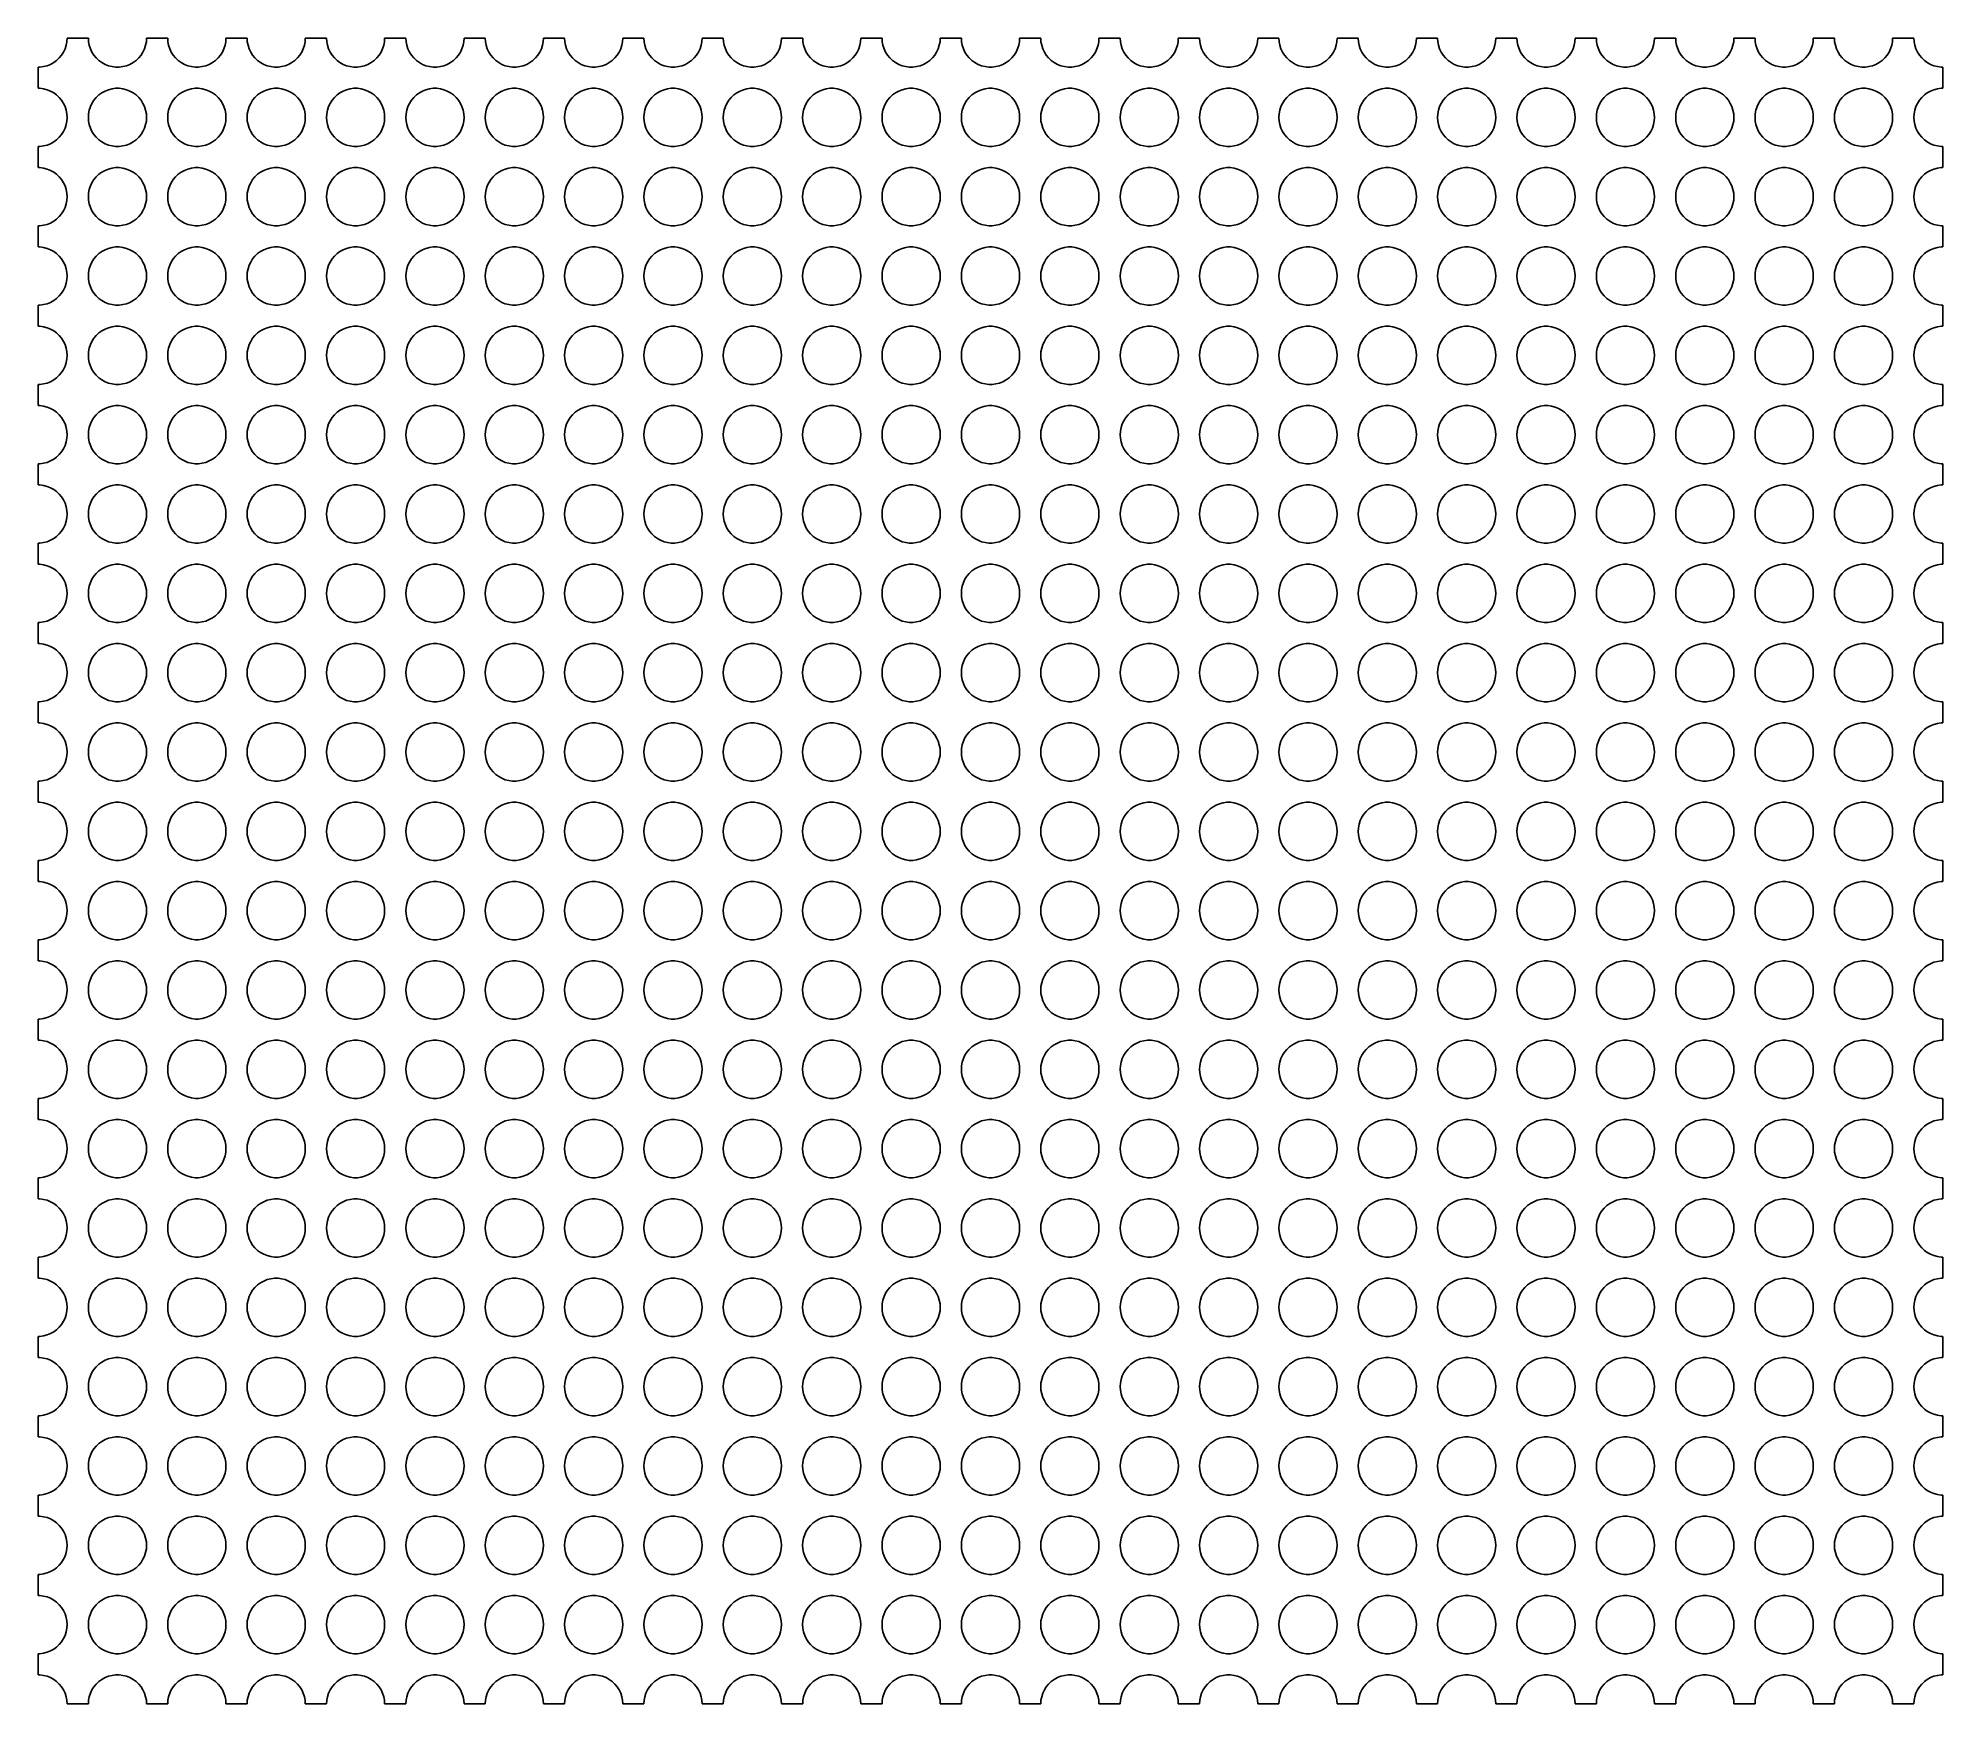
# Model space of a CAD drawing. Header units: metres. Extents: x -180 to 180, y -157 to 157.
import ezdxf

# ---------------------------------------------------------------- set-up
doc = ezdxf.new("R2010")
doc.units = ezdxf.units.M

msp = doc.modelspace()

# ---------------------------------------------------------------- linework, layer by layer
for p, q in [((-175.18, 154.85), (-175.55, 154.267)), ((-174.886, 155.475), (-175.18, 154.85)), ((-174.673, 156.132), (-174.886, 155.475)), ((-174.543, 156.811), (-174.673, 156.132)), ((-174.501, 157.49), (-174.543, 156.811)), ((-170.499, 157.49), (-174.501, 157.49)), ((-170.457, 156.811), (-170.499, 157.49)), ((-170.327, 156.132), (-170.457, 156.811)), ((-170.114, 155.475), (-170.327, 156.132)), ((-169.82, 154.85), (-170.114, 155.475)), ((-169.45, 154.267), (-169.82, 154.85)), ((-160.18, 154.85), (-160.55, 154.267)), ((-159.886, 155.475), (-160.18, 154.85)), ((-159.673, 156.132), (-159.886, 155.475)), ((-159.543, 156.811), (-159.673, 156.132)), ((-159.501, 157.49), (-159.543, 156.811)), ((-155.499, 157.49), (-159.501, 157.49)), ((-155.457, 156.811), (-155.499, 157.49)), ((-155.327, 156.132), (-155.457, 156.811)), ((-155.114, 155.475), (-155.327, 156.132)), ((-154.82, 154.85), (-155.114, 155.475)), ((-154.45, 154.267), (-154.82, 154.85)), ((-145.18, 154.85), (-145.55, 154.267)), ((-144.886, 155.475), (-145.18, 154.85)), ((-144.673, 156.132), (-144.886, 155.475)), ((-144.543, 156.811), (-144.673, 156.132)), ((-144.501, 157.49), (-144.543, 156.811)), ((-140.499, 157.49), (-144.501, 157.49)), ((-140.457, 156.811), (-140.499, 157.49)), ((-140.327, 156.132), (-140.457, 156.811)), ((-140.114, 155.475), (-140.327, 156.132)), ((-139.82, 154.85), (-140.114, 155.475)), ((-139.45, 154.267), (-139.82, 154.85)), ((-130.18, 154.85), (-130.55, 154.267)), ((-129.886, 155.475), (-130.18, 154.85)), ((-129.673, 156.132), (-129.886, 155.475)), ((-129.543, 156.811), (-129.673, 156.132)), ((-129.501, 157.49), (-129.543, 156.811)), ((-125.499, 157.49), (-129.501, 157.49)), ((-125.457, 156.811), (-125.499, 157.49)), ((-125.327, 156.132), (-125.457, 156.811)), ((-125.114, 155.475), (-125.327, 156.132)), ((-124.82, 154.85), (-125.114, 155.475)), ((-124.45, 154.267), (-124.82, 154.85)), ((-115.18, 154.85), (-115.55, 154.267)), ((-114.886, 155.475), (-115.18, 154.85)), ((-114.673, 156.132), (-114.886, 155.475)), ((-114.543, 156.811), (-114.673, 156.132)), ((-114.501, 157.49), (-114.543, 156.811)), ((-110.499, 157.49), (-114.501, 157.49)), ((-110.457, 156.811), (-110.499, 157.49)), ((-110.327, 156.132), (-110.457, 156.811)), ((-110.114, 155.475), (-110.327, 156.132)), ((-109.82, 154.85), (-110.114, 155.475)), ((-109.45, 154.267), (-109.82, 154.85)), ((-100.18, 154.85), (-100.55, 154.267)), ((-99.8862, 155.475), (-100.18, 154.85)), ((-99.6728, 156.132), (-99.8862, 155.475)), ((-99.5434, 156.811), (-99.6728, 156.132)), ((-99.5006, 157.49), (-99.5434, 156.811)), ((-95.4994, 157.49), (-99.5006, 157.49)), ((-95.4566, 156.811), (-95.4994, 157.49)), ((-95.3272, 156.132), (-95.4566, 156.811)), ((-95.1138, 155.475), (-95.3272, 156.132)), ((-94.8197, 154.85), (-95.1138, 155.475)), ((-94.4496, 154.267), (-94.8197, 154.85)), ((-85.1803, 154.85), (-85.5504, 154.267)), ((-84.8862, 155.475), (-85.1803, 154.85)), ((-84.6728, 156.132), (-84.8862, 155.475)), ((-84.5434, 156.811), (-84.6728, 156.132)), ((-84.5006, 157.49), (-84.5434, 156.811)), ((-80.4994, 157.49), (-84.5006, 157.49)), ((-80.4566, 156.811), (-80.4994, 157.49)), ((-80.3272, 156.132), (-80.4566, 156.811)), ((-80.1138, 155.475), (-80.3272, 156.132)), ((-79.8197, 154.85), (-80.1138, 155.475)), ((-79.4496, 154.267), (-79.8197, 154.85)), ((-70.1803, 154.85), (-70.5504, 154.267)), ((-69.8862, 155.475), (-70.1803, 154.85)), ((-69.6728, 156.132), (-69.8862, 155.475)), ((-69.5434, 156.811), (-69.6728, 156.132)), ((-69.5006, 157.49), (-69.5434, 156.811)), ((-65.4994, 157.49), (-69.5006, 157.49)), ((-65.4566, 156.811), (-65.4994, 157.49)), ((-65.3272, 156.132), (-65.4566, 156.811)), ((-65.1138, 155.475), (-65.3272, 156.132)), ((-64.8197, 154.85), (-65.1138, 155.475)), ((-64.4496, 154.267), (-64.8197, 154.85)), ((-55.1803, 154.85), (-55.5504, 154.267)), ((-54.8862, 155.475), (-55.1803, 154.85)), ((-54.6728, 156.132), (-54.8862, 155.475)), ((-54.5434, 156.811), (-54.6728, 156.132)), ((-54.5006, 157.49), (-54.5434, 156.811)), ((-50.4994, 157.49), (-54.5006, 157.49)), ((-50.4566, 156.811), (-50.4994, 157.49)), ((-50.3272, 156.132), (-50.4566, 156.811)), ((-50.1138, 155.475), (-50.3272, 156.132)), ((-49.8197, 154.85), (-50.1138, 155.475)), ((-49.4496, 154.267), (-49.8197, 154.85)), ((-40.1803, 154.85), (-40.5504, 154.267)), ((-39.8862, 155.475), (-40.1803, 154.85)), ((-39.6728, 156.132), (-39.8862, 155.475)), ((-39.5434, 156.811), (-39.6728, 156.132)), ((-39.5006, 157.49), (-39.5434, 156.811)), ((-35.4994, 157.49), (-39.5006, 157.49)), ((-35.4566, 156.811), (-35.4994, 157.49)), ((-35.3272, 156.132), (-35.4566, 156.811)), ((-35.1138, 155.475), (-35.3272, 156.132)), ((-34.8197, 154.85), (-35.1138, 155.475)), ((-34.4496, 154.267), (-34.8197, 154.85)), ((-25.1803, 154.85), (-25.5504, 154.267)), ((-24.8862, 155.475), (-25.1803, 154.85)), ((-24.6728, 156.132), (-24.8862, 155.475)), ((-24.5434, 156.811), (-24.6728, 156.132)), ((-24.5006, 157.49), (-24.5434, 156.811)), ((-20.4994, 157.49), (-24.5006, 157.49)), ((-20.4566, 156.811), (-20.4994, 157.49)), ((-20.3272, 156.132), (-20.4566, 156.811)), ((-20.1138, 155.475), (-20.3272, 156.132)), ((-19.8197, 154.85), (-20.1138, 155.475)), ((-19.4496, 154.267), (-19.8197, 154.85)), ((-10.1803, 154.85), (-10.5504, 154.267)), ((-9.88622, 155.475), (-10.1803, 154.85)), ((-9.67279, 156.132), (-9.88622, 155.475)), ((-9.54337, 156.811), (-9.67279, 156.132)), ((-9.50061, 157.49), (-9.54337, 156.811)), ((-5.49937, 157.49), (-9.50061, 157.49)), ((-5.45662, 156.811), (-5.49937, 157.49)), ((-5.32719, 156.132), (-5.45662, 156.811)), ((-5.11377, 155.475), (-5.32719, 156.132)), ((-4.81967, 154.85), (-5.11377, 155.475)), ((-4.44958, 154.267), (-4.81967, 154.85)), ((4.81967, 154.85), (4.44958, 154.267)), ((5.11377, 155.475), (4.81967, 154.85)), ((5.32719, 156.132), (5.11377, 155.475)), ((5.45662, 156.811), (5.32719, 156.132)), ((5.49937, 157.49), (5.45662, 156.811)), ((9.50061, 157.49), (5.49937, 157.49)), ((9.54337, 156.811), (9.50061, 157.49)), ((9.67279, 156.132), (9.54337, 156.811)), ((9.88622, 155.475), (9.67279, 156.132)), ((10.1803, 154.85), (9.88622, 155.475)), ((10.5504, 154.267), (10.1803, 154.85)), ((19.8197, 154.85), (19.4496, 154.267)), ((20.1138, 155.475), (19.8197, 154.85)), ((20.3272, 156.132), (20.1138, 155.475)), ((20.4566, 156.811), (20.3272, 156.132)), ((20.4994, 157.49), (20.4566, 156.811)), ((24.5006, 157.49), (20.4994, 157.49)), ((24.5434, 156.811), (24.5006, 157.49)), ((24.6728, 156.132), (24.5434, 156.811)), ((24.8862, 155.475), (24.6728, 156.132)), ((25.1803, 154.85), (24.8862, 155.475)), ((25.5504, 154.267), (25.1803, 154.85)), ((34.8197, 154.85), (34.4496, 154.267)), ((35.1138, 155.475), (34.8197, 154.85)), ((35.3272, 156.132), (35.1138, 155.475)), ((35.4566, 156.811), (35.3272, 156.132)), ((35.4994, 157.49), (35.4566, 156.811)), ((39.5006, 157.49), (35.4994, 157.49)), ((39.5434, 156.811), (39.5006, 157.49)), ((39.6728, 156.132), (39.5434, 156.811)), ((39.8862, 155.475), (39.6728, 156.132)), ((40.1803, 154.85), (39.8862, 155.475)), ((40.5504, 154.267), (40.1803, 154.85)), ((49.8197, 154.85), (49.4496, 154.267)), ((50.1138, 155.475), (49.8197, 154.85)), ((50.3272, 156.132), (50.1138, 155.475)), ((50.4566, 156.811), (50.3272, 156.132)), ((50.4994, 157.49), (50.4566, 156.811)), ((54.5006, 157.49), (50.4994, 157.49)), ((54.5434, 156.811), (54.5006, 157.49)), ((54.6728, 156.132), (54.5434, 156.811)), ((54.8862, 155.475), (54.6728, 156.132)), ((55.1803, 154.85), (54.8862, 155.475)), ((55.5504, 154.267), (55.1803, 154.85)), ((64.8197, 154.85), (64.4496, 154.267)), ((65.1138, 155.475), (64.8197, 154.85)), ((65.3272, 156.132), (65.1138, 155.475)), ((65.4566, 156.811), (65.3272, 156.132)), ((65.4994, 157.49), (65.4566, 156.811)), ((69.5006, 157.49), (65.4994, 157.49)), ((69.5434, 156.811), (69.5006, 157.49)), ((69.6728, 156.132), (69.5434, 156.811)), ((69.8862, 155.475), (69.6728, 156.132)), ((70.1803, 154.85), (69.8862, 155.475)), ((70.5504, 154.267), (70.1803, 154.85)), ((79.8197, 154.85), (79.4496, 154.267)), ((80.1138, 155.475), (79.8197, 154.85)), ((80.3272, 156.132), (80.1138, 155.475)), ((80.4566, 156.811), (80.3272, 156.132)), ((80.4994, 157.49), (80.4566, 156.811)), ((84.5006, 157.49), (80.4994, 157.49)), ((84.5434, 156.811), (84.5006, 157.49)), ((84.6728, 156.132), (84.5434, 156.811)), ((84.8862, 155.475), (84.6728, 156.132)), ((85.1803, 154.85), (84.8862, 155.475)), ((85.5504, 154.267), (85.1803, 154.85)), ((94.8197, 154.85), (94.4496, 154.267)), ((95.1138, 155.475), (94.8197, 154.85)), ((95.3272, 156.132), (95.1138, 155.475)), ((95.4566, 156.811), (95.3272, 156.132)), ((95.4994, 157.49), (95.4566, 156.811)), ((99.5006, 157.49), (95.4994, 157.49)), ((99.5434, 156.811), (99.5006, 157.49)), ((99.6728, 156.132), (99.5434, 156.811)), ((99.8862, 155.475), (99.6728, 156.132)), ((100.18, 154.85), (99.8862, 155.475)), ((100.55, 154.267), (100.18, 154.85)), ((109.82, 154.85), (109.45, 154.267)), ((110.114, 155.475), (109.82, 154.85)), ((110.327, 156.132), (110.114, 155.475)), ((110.457, 156.811), (110.327, 156.132)), ((110.499, 157.49), (110.457, 156.811)), ((114.501, 157.49), (110.499, 157.49)), ((114.543, 156.811), (114.501, 157.49)), ((114.673, 156.132), (114.543, 156.811)), ((114.886, 155.475), (114.673, 156.132)), ((115.18, 154.85), (114.886, 155.475)), ((115.55, 154.267), (115.18, 154.85)), ((124.82, 154.85), (124.45, 154.267)), ((125.114, 155.475), (124.82, 154.85)), ((125.327, 156.132), (125.114, 155.475)), ((125.457, 156.811), (125.327, 156.132)), ((125.499, 157.49), (125.457, 156.811)), ((129.501, 157.49), (125.499, 157.49)), ((129.543, 156.811), (129.501, 157.49)), ((129.673, 156.132), (129.543, 156.811)), ((129.886, 155.475), (129.673, 156.132)), ((130.18, 154.85), (129.886, 155.475)), ((130.55, 154.267), (130.18, 154.85)), ((139.82, 154.85), (139.45, 154.267)), ((140.114, 155.475), (139.82, 154.85)), ((140.327, 156.132), (140.114, 155.475)), ((140.457, 156.811), (140.327, 156.132)), ((140.499, 157.49), (140.457, 156.811)), ((144.501, 157.49), (140.499, 157.49)), ((144.543, 156.811), (144.501, 157.49)), ((144.673, 156.132), (144.543, 156.811)), ((144.886, 155.475), (144.673, 156.132)), ((145.18, 154.85), (144.886, 155.475)), ((145.55, 154.267), (145.18, 154.85)), ((154.82, 154.85), (154.45, 154.267)), ((155.114, 155.475), (154.82, 154.85)), ((155.327, 156.132), (155.114, 155.475)), ((155.457, 156.811), (155.327, 156.132)), ((155.499, 157.49), (155.457, 156.811)), ((159.501, 157.49), (155.499, 157.49)), ((159.543, 156.811), (159.501, 157.49)), ((159.673, 156.132), (159.543, 156.811)), ((159.886, 155.475), (159.673, 156.132)), ((160.18, 154.85), (159.886, 155.475)), ((160.55, 154.267), (160.18, 154.85)), ((169.82, 154.85), (169.45, 154.267)), ((170.114, 155.475), (169.82, 154.85)), ((170.327, 156.132), (170.114, 155.475)), ((170.457, 156.811), (170.327, 156.132)), ((170.499, 157.49), (170.457, 156.811)), ((174.501, 157.49), (170.499, 157.49)), ((174.543, 156.811), (174.501, 157.49)), ((174.673, 156.132), (174.543, 156.811)), ((174.886, 155.475), (174.673, 156.132)), ((175.18, 154.85), (174.886, 155.475)), ((175.55, 154.267), (175.18, 154.85)), ((-179.655, 152.011), (-180, 152.011)), ((-180, 152.011), (-180, 147.989)), ((-178.969, 152.097), (-179.655, 152.011)), ((-178.3, 152.269), (-178.969, 152.097)), ((-177.658, 152.523), (-178.3, 152.269)), ((-177.053, 152.856), (-177.658, 152.523)), ((-176.494, 153.262), (-177.053, 152.856)), ((-175.991, 153.735), (-176.494, 153.262)), ((-175.55, 154.267), (-175.991, 153.735)), ((-169.009, 153.735), (-169.45, 154.267)), ((-168.506, 153.262), (-169.009, 153.735)), ((-167.947, 152.856), (-168.506, 153.262)), ((-167.342, 152.523), (-167.947, 152.856)), ((-166.7, 152.269), (-167.342, 152.523)), ((-166.031, 152.097), (-166.7, 152.269)), ((-165.345, 152.011), (-166.031, 152.097)), ((-164.655, 152.011), (-165.345, 152.011)), ((-163.969, 152.097), (-164.655, 152.011)), ((-163.3, 152.269), (-163.969, 152.097)), ((-162.658, 152.523), (-163.3, 152.269)), ((-162.053, 152.856), (-162.658, 152.523)), ((-161.494, 153.262), (-162.053, 152.856)), ((-160.991, 153.735), (-161.494, 153.262)), ((-160.55, 154.267), (-160.991, 153.735)), ((-154.009, 153.735), (-154.45, 154.267)), ((-153.506, 153.262), (-154.009, 153.735)), ((-152.947, 152.856), (-153.506, 153.262)), ((-152.342, 152.523), (-152.947, 152.856)), ((-151.7, 152.269), (-152.342, 152.523)), ((-151.031, 152.097), (-151.7, 152.269)), ((-150.345, 152.011), (-151.031, 152.097)), ((-149.655, 152.011), (-150.345, 152.011)), ((-148.969, 152.097), (-149.655, 152.011)), ((-148.3, 152.269), (-148.969, 152.097)), ((-147.658, 152.523), (-148.3, 152.269)), ((-147.053, 152.856), (-147.658, 152.523)), ((-146.494, 153.262), (-147.053, 152.856)), ((-145.991, 153.735), (-146.494, 153.262)), ((-145.55, 154.267), (-145.991, 153.735)), ((-139.009, 153.735), (-139.45, 154.267)), ((-138.506, 153.262), (-139.009, 153.735)), ((-137.947, 152.856), (-138.506, 153.262)), ((-137.342, 152.523), (-137.947, 152.856)), ((-136.7, 152.269), (-137.342, 152.523)), ((-136.031, 152.097), (-136.7, 152.269)), ((-135.345, 152.011), (-136.031, 152.097)), ((-134.655, 152.011), (-135.345, 152.011)), ((-133.969, 152.097), (-134.655, 152.011)), ((-133.3, 152.269), (-133.969, 152.097)), ((-132.658, 152.523), (-133.3, 152.269)), ((-132.053, 152.856), (-132.658, 152.523)), ((-131.494, 153.262), (-132.053, 152.856)), ((-130.991, 153.735), (-131.494, 153.262)), ((-130.55, 154.267), (-130.991, 153.735)), ((-124.009, 153.735), (-124.45, 154.267)), ((-123.506, 153.262), (-124.009, 153.735)), ((-122.947, 152.856), (-123.506, 153.262)), ((-122.342, 152.523), (-122.947, 152.856)), ((-121.7, 152.269), (-122.342, 152.523)), ((-121.031, 152.097), (-121.7, 152.269)), ((-120.345, 152.011), (-121.031, 152.097)), ((-119.655, 152.011), (-120.345, 152.011)), ((-118.969, 152.097), (-119.655, 152.011)), ((-118.3, 152.269), (-118.969, 152.097)), ((-117.658, 152.523), (-118.3, 152.269)), ((-117.053, 152.856), (-117.658, 152.523)), ((-116.494, 153.262), (-117.053, 152.856)), ((-115.991, 153.735), (-116.494, 153.262)), ((-115.55, 154.267), (-115.991, 153.735)), ((-109.009, 153.735), (-109.45, 154.267)), ((-108.506, 153.262), (-109.009, 153.735)), ((-107.947, 152.856), (-108.506, 153.262)), ((-107.342, 152.523), (-107.947, 152.856)), ((-106.7, 152.269), (-107.342, 152.523)), ((-106.031, 152.097), (-106.7, 152.269)), ((-105.345, 152.011), (-106.031, 152.097)), ((-104.655, 152.011), (-105.345, 152.011)), ((-103.969, 152.097), (-104.655, 152.011)), ((-103.3, 152.269), (-103.969, 152.097)), ((-102.658, 152.523), (-103.3, 152.269)), ((-102.053, 152.856), (-102.658, 152.523)), ((-101.494, 153.262), (-102.053, 152.856)), ((-100.991, 153.735), (-101.494, 153.262)), ((-100.55, 154.267), (-100.991, 153.735)), ((-94.0093, 153.735), (-94.4496, 154.267)), ((-93.5058, 153.262), (-94.0093, 153.735)), ((-92.947, 152.856), (-93.5058, 153.262)), ((-92.3418, 152.523), (-92.947, 152.856)), ((-91.6996, 152.269), (-92.3418, 152.523)), ((-91.0306, 152.097), (-91.6996, 152.269)), ((-90.3453, 152.011), (-91.0306, 152.097)), ((-89.6546, 152.011), (-90.3453, 152.011)), ((-88.9694, 152.097), (-89.6546, 152.011)), ((-88.3004, 152.269), (-88.9694, 152.097)), ((-87.6582, 152.523), (-88.3004, 152.269)), ((-87.0529, 152.856), (-87.6582, 152.523)), ((-86.4942, 153.262), (-87.0529, 152.856)), ((-85.9907, 153.735), (-86.4942, 153.262)), ((-85.5504, 154.267), (-85.9907, 153.735)), ((-79.0093, 153.735), (-79.4496, 154.267)), ((-78.5058, 153.262), (-79.0093, 153.735)), ((-77.947, 152.856), (-78.5058, 153.262)), ((-77.3418, 152.523), (-77.947, 152.856)), ((-76.6996, 152.269), (-77.3418, 152.523)), ((-76.0306, 152.097), (-76.6996, 152.269)), ((-75.3453, 152.011), (-76.0306, 152.097)), ((-74.6546, 152.011), (-75.3453, 152.011)), ((-73.9694, 152.097), (-74.6546, 152.011)), ((-73.3004, 152.269), (-73.9694, 152.097)), ((-72.6582, 152.523), (-73.3004, 152.269)), ((-72.0529, 152.856), (-72.6582, 152.523)), ((-71.4942, 153.262), (-72.0529, 152.856)), ((-70.9907, 153.735), (-71.4942, 153.262)), ((-70.5504, 154.267), (-70.9907, 153.735)), ((-64.0093, 153.735), (-64.4496, 154.267)), ((-63.5058, 153.262), (-64.0093, 153.735)), ((-62.947, 152.856), (-63.5058, 153.262)), ((-62.3418, 152.523), (-62.947, 152.856)), ((-61.6996, 152.269), (-62.3418, 152.523)), ((-61.0306, 152.097), (-61.6996, 152.269)), ((-60.3453, 152.011), (-61.0306, 152.097)), ((-59.6546, 152.011), (-60.3453, 152.011)), ((-58.9694, 152.097), (-59.6546, 152.011)), ((-58.3004, 152.269), (-58.9694, 152.097)), ((-57.6582, 152.523), (-58.3004, 152.269)), ((-57.0529, 152.856), (-57.6582, 152.523)), ((-56.4942, 153.262), (-57.0529, 152.856)), ((-55.9907, 153.735), (-56.4942, 153.262)), ((-55.5504, 154.267), (-55.9907, 153.735)), ((-49.0093, 153.735), (-49.4496, 154.267)), ((-48.5058, 153.262), (-49.0093, 153.735)), ((-47.947, 152.856), (-48.5058, 153.262)), ((-47.3418, 152.523), (-47.947, 152.856)), ((-46.6996, 152.269), (-47.3418, 152.523)), ((-46.0306, 152.097), (-46.6996, 152.269)), ((-45.3453, 152.011), (-46.0306, 152.097)), ((-44.6546, 152.011), (-45.3453, 152.011)), ((-43.9694, 152.097), (-44.6546, 152.011)), ((-43.3004, 152.269), (-43.9694, 152.097)), ((-42.6582, 152.523), (-43.3004, 152.269)), ((-42.0529, 152.856), (-42.6582, 152.523)), ((-41.4942, 153.262), (-42.0529, 152.856)), ((-40.9907, 153.735), (-41.4942, 153.262)), ((-40.5504, 154.267), (-40.9907, 153.735)), ((-34.0093, 153.735), (-34.4496, 154.267)), ((-33.5058, 153.262), (-34.0093, 153.735)), ((-32.947, 152.856), (-33.5058, 153.262)), ((-32.3418, 152.523), (-32.947, 152.856)), ((-31.6996, 152.269), (-32.3418, 152.523)), ((-31.0306, 152.097), (-31.6996, 152.269)), ((-30.3453, 152.011), (-31.0306, 152.097)), ((-29.6546, 152.011), (-30.3453, 152.011)), ((-28.9694, 152.097), (-29.6546, 152.011)), ((-28.3004, 152.269), (-28.9694, 152.097)), ((-27.6582, 152.523), (-28.3004, 152.269)), ((-27.0529, 152.856), (-27.6582, 152.523)), ((-26.4942, 153.262), (-27.0529, 152.856)), ((-25.9907, 153.735), (-26.4942, 153.262)), ((-25.5504, 154.267), (-25.9907, 153.735)), ((-19.0093, 153.735), (-19.4496, 154.267)), ((-18.5058, 153.262), (-19.0093, 153.735)), ((-17.947, 152.856), (-18.5058, 153.262)), ((-17.3418, 152.523), (-17.947, 152.856)), ((-16.6996, 152.269), (-17.3418, 152.523)), ((-16.0306, 152.097), (-16.6996, 152.269)), ((-15.3453, 152.011), (-16.0306, 152.097)), ((-14.6546, 152.011), (-15.3453, 152.011)), ((-13.9694, 152.097), (-14.6546, 152.011)), ((-13.3004, 152.269), (-13.9694, 152.097)), ((-12.6582, 152.523), (-13.3004, 152.269)), ((-12.0529, 152.856), (-12.6582, 152.523)), ((-11.4942, 153.262), (-12.0529, 152.856)), ((-10.9907, 153.735), (-11.4942, 153.262)), ((-10.5504, 154.267), (-10.9907, 153.735)), ((-4.00932, 153.735), (-4.44958, 154.267)), ((-3.50583, 153.262), (-4.00932, 153.735)), ((-2.94704, 152.856), (-3.50583, 153.262)), ((-2.34178, 152.523), (-2.94704, 152.856)), ((-1.69958, 152.269), (-2.34178, 152.523)), ((-1.03059, 152.097), (-1.69958, 152.269)), ((-0.34534, 152.011), (-1.03059, 152.097)), ((0.34534, 152.011), (-0.34534, 152.011)), ((1.03059, 152.097), (0.34534, 152.011)), ((1.69958, 152.269), (1.03059, 152.097)), ((2.34178, 152.523), (1.69958, 152.269)), ((2.94704, 152.856), (2.34178, 152.523)), ((3.50583, 153.262), (2.94704, 152.856)), ((4.00932, 153.735), (3.50583, 153.262)), ((4.44958, 154.267), (4.00932, 153.735)), ((10.9907, 153.735), (10.5504, 154.267)), ((11.4942, 153.262), (10.9907, 153.735)), ((12.0529, 152.856), (11.4942, 153.262)), ((12.6582, 152.523), (12.0529, 152.856)), ((13.3004, 152.269), (12.6582, 152.523)), ((13.9694, 152.097), (13.3004, 152.269)), ((14.6546, 152.011), (13.9694, 152.097)), ((15.3453, 152.011), (14.6546, 152.011)), ((16.0306, 152.097), (15.3453, 152.011)), ((16.6996, 152.269), (16.0306, 152.097)), ((17.3418, 152.523), (16.6996, 152.269)), ((17.947, 152.856), (17.3418, 152.523)), ((18.5058, 153.262), (17.947, 152.856)), ((19.0093, 153.735), (18.5058, 153.262)), ((19.4496, 154.267), (19.0093, 153.735)), ((25.9907, 153.735), (25.5504, 154.267)), ((26.4942, 153.262), (25.9907, 153.735)), ((27.0529, 152.856), (26.4942, 153.262)), ((27.6582, 152.523), (27.0529, 152.856)), ((28.3004, 152.269), (27.6582, 152.523)), ((28.9694, 152.097), (28.3004, 152.269)), ((29.6546, 152.011), (28.9694, 152.097)), ((30.3453, 152.011), (29.6546, 152.011)), ((31.0306, 152.097), (30.3453, 152.011)), ((31.6996, 152.269), (31.0306, 152.097)), ((32.3418, 152.523), (31.6996, 152.269)), ((32.947, 152.856), (32.3418, 152.523)), ((33.5058, 153.262), (32.947, 152.856)), ((34.0093, 153.735), (33.5058, 153.262)), ((34.4496, 154.267), (34.0093, 153.735)), ((40.9907, 153.735), (40.5504, 154.267)), ((41.4942, 153.262), (40.9907, 153.735)), ((42.0529, 152.856), (41.4942, 153.262)), ((42.6582, 152.523), (42.0529, 152.856)), ((43.3004, 152.269), (42.6582, 152.523)), ((43.9694, 152.097), (43.3004, 152.269)), ((44.6546, 152.011), (43.9694, 152.097)), ((45.3453, 152.011), (44.6546, 152.011)), ((46.0306, 152.097), (45.3453, 152.011)), ((46.6996, 152.269), (46.0306, 152.097)), ((47.3418, 152.523), (46.6996, 152.269)), ((47.947, 152.856), (47.3418, 152.523)), ((48.5058, 153.262), (47.947, 152.856)), ((49.0093, 153.735), (48.5058, 153.262)), ((49.4496, 154.267), (49.0093, 153.735)), ((55.9907, 153.735), (55.5504, 154.267)), ((56.4942, 153.262), (55.9907, 153.735)), ((57.0529, 152.856), (56.4942, 153.262)), ((57.6582, 152.523), (57.0529, 152.856)), ((58.3004, 152.269), (57.6582, 152.523)), ((58.9694, 152.097), (58.3004, 152.269)), ((59.6546, 152.011), (58.9694, 152.097)), ((60.3453, 152.011), (59.6546, 152.011)), ((61.0306, 152.097), (60.3453, 152.011)), ((61.6996, 152.269), (61.0306, 152.097)), ((62.3418, 152.523), (61.6996, 152.269)), ((62.947, 152.856), (62.3418, 152.523)), ((63.5058, 153.262), (62.947, 152.856)), ((64.0093, 153.735), (63.5058, 153.262)), ((64.4496, 154.267), (64.0093, 153.735)), ((70.9907, 153.735), (70.5504, 154.267)), ((71.4942, 153.262), (70.9907, 153.735)), ((72.0529, 152.856), (71.4942, 153.262)), ((72.6582, 152.523), (72.0529, 152.856)), ((73.3004, 152.269), (72.6582, 152.523)), ((73.9694, 152.097), (73.3004, 152.269)), ((74.6546, 152.011), (73.9694, 152.097)), ((75.3453, 152.011), (74.6546, 152.011)), ((76.0306, 152.097), (75.3453, 152.011)), ((76.6996, 152.269), (76.0306, 152.097)), ((77.3418, 152.523), (76.6996, 152.269)), ((77.947, 152.856), (77.3418, 152.523)), ((78.5058, 153.262), (77.947, 152.856)), ((79.0093, 153.735), (78.5058, 153.262)), ((79.4496, 154.267), (79.0093, 153.735)), ((85.9907, 153.735), (85.5504, 154.267)), ((86.4942, 153.262), (85.9907, 153.735)), ((87.0529, 152.856), (86.4942, 153.262)), ((87.6582, 152.523), (87.0529, 152.856)), ((88.3004, 152.269), (87.6582, 152.523)), ((88.9694, 152.097), (88.3004, 152.269)), ((89.6546, 152.011), (88.9694, 152.097)), ((90.3453, 152.011), (89.6546, 152.011)), ((91.0306, 152.097), (90.3453, 152.011)), ((91.6996, 152.269), (91.0306, 152.097)), ((92.3418, 152.523), (91.6996, 152.269)), ((92.947, 152.856), (92.3418, 152.523)), ((93.5058, 153.262), (92.947, 152.856)), ((94.0093, 153.735), (93.5058, 153.262)), ((94.4496, 154.267), (94.0093, 153.735)), ((100.991, 153.735), (100.55, 154.267)), ((101.494, 153.262), (100.991, 153.735)), ((102.053, 152.856), (101.494, 153.262)), ((102.658, 152.523), (102.053, 152.856)), ((103.3, 152.269), (102.658, 152.523)), ((103.969, 152.097), (103.3, 152.269)), ((104.655, 152.011), (103.969, 152.097)), ((105.345, 152.011), (104.655, 152.011)), ((106.031, 152.097), (105.345, 152.011)), ((106.7, 152.269), (106.031, 152.097)), ((107.342, 152.523), (106.7, 152.269)), ((107.947, 152.856), (107.342, 152.523)), ((108.506, 153.262), (107.947, 152.856)), ((109.009, 153.735), (108.506, 153.262)), ((109.45, 154.267), (109.009, 153.735)), ((115.991, 153.735), (115.55, 154.267)), ((116.494, 153.262), (115.991, 153.735)), ((117.053, 152.856), (116.494, 153.262)), ((117.658, 152.523), (117.053, 152.856)), ((118.3, 152.269), (117.658, 152.523)), ((118.969, 152.097), (118.3, 152.269)), ((119.655, 152.011), (118.969, 152.097)), ((120.345, 152.011), (119.655, 152.011)), ((121.031, 152.097), (120.345, 152.011)), ((121.7, 152.269), (121.031, 152.097)), ((122.342, 152.523), (121.7, 152.269)), ((122.947, 152.856), (122.342, 152.523)), ((123.506, 153.262), (122.947, 152.856)), ((124.009, 153.735), (123.506, 153.262)), ((124.45, 154.267), (124.009, 153.735)), ((130.991, 153.735), (130.55, 154.267)), ((131.494, 153.262), (130.991, 153.735)), ((132.053, 152.856), (131.494, 153.262)), ((132.658, 152.523), (132.053, 152.856)), ((133.3, 152.269), (132.658, 152.523)), ((133.969, 152.097), (133.3, 152.269)), ((134.655, 152.011), (133.969, 152.097)), ((135.345, 152.011), (134.655, 152.011)), ((136.031, 152.097), (135.345, 152.011)), ((136.7, 152.269), (136.031, 152.097)), ((137.342, 152.523), (136.7, 152.269)), ((137.947, 152.856), (137.342, 152.523)), ((138.506, 153.262), (137.947, 152.856)), ((139.009, 153.735), (138.506, 153.262)), ((139.45, 154.267), (139.009, 153.735)), ((145.991, 153.735), (145.55, 154.267)), ((146.494, 153.262), (145.991, 153.735)), ((147.053, 152.856), (146.494, 153.262)), ((147.658, 152.523), (147.053, 152.856)), ((148.3, 152.269), (147.658, 152.523)), ((148.969, 152.097), (148.3, 152.269)), ((149.655, 152.011), (148.969, 152.097)), ((150.345, 152.011), (149.655, 152.011)), ((151.031, 152.097), (150.345, 152.011)), ((151.7, 152.269), (151.031, 152.097)), ((152.342, 152.523), (151.7, 152.269)), ((152.947, 152.856), (152.342, 152.523)), ((153.506, 153.262), (152.947, 152.856)), ((154.009, 153.735), (153.506, 153.262)), ((154.45, 154.267), (154.009, 153.735)), ((160.991, 153.735), (160.55, 154.267)), ((161.494, 153.262), (160.991, 153.735)), ((162.053, 152.856), (161.494, 153.262)), ((162.658, 152.523), (162.053, 152.856)), ((163.3, 152.269), (162.658, 152.523)), ((163.969, 152.097), (163.3, 152.269)), ((164.655, 152.011), (163.969, 152.097)), ((165.345, 152.011), (164.655, 152.011)), ((166.031, 152.097), (165.345, 152.011)), ((166.7, 152.269), (166.031, 152.097)), ((167.342, 152.523), (166.7, 152.269)), ((167.947, 152.856), (167.342, 152.523)), ((168.506, 153.262), (167.947, 152.856)), ((169.009, 153.735), (168.506, 153.262)), ((169.45, 154.267), (169.009, 153.735)), ((175.991, 153.735), (175.55, 154.267)), ((176.494, 153.262), (175.991, 153.735)), ((177.053, 152.856), (176.494, 153.262)), ((177.658, 152.523), (177.053, 152.856)), ((178.3, 152.269), (177.658, 152.523)), ((178.969, 152.097), (178.3, 152.269)), ((179.655, 152.011), (178.969, 152.097)), ((180, 152.011), (179.655, 152.011)), ((180, 147.989), (180, 152.011)), ((-180, 147.989), (-179.655, 147.989)), ((-179.655, 147.989), (-178.969, 147.903)), ((-178.969, 147.903), (-178.3, 147.731)), ((-178.3, 147.731), (-177.658, 147.477)), ((-167.342, 147.477), (-166.7, 147.731)), ((-166.7, 147.731), (-166.031, 147.903)), ((-166.031, 147.903), (-165.345, 147.989)), ((-165.345, 147.989), (-164.655, 147.989)), ((-164.655, 147.989), (-163.969, 147.903)), ((-163.969, 147.903), (-163.3, 147.731)), ((-163.3, 147.731), (-162.658, 147.477)), ((-152.342, 147.477), (-151.7, 147.731)), ((-151.7, 147.731), (-151.031, 147.903)), ((-151.031, 147.903), (-150.345, 147.989)), ((-150.345, 147.989), (-149.655, 147.989)), ((-149.655, 147.989), (-148.969, 147.903)), ((-148.969, 147.903), (-148.3, 147.731)), ((-148.3, 147.731), (-147.658, 147.477)), ((-137.342, 147.477), (-136.7, 147.731)), ((-136.7, 147.731), (-136.031, 147.903)), ((-136.031, 147.903), (-135.345, 147.989)), ((-135.345, 147.989), (-134.655, 147.989)), ((-134.655, 147.989), (-133.969, 147.903)), ((-133.969, 147.903), (-133.3, 147.731)), ((-133.3, 147.731), (-132.658, 147.477)), ((-122.342, 147.477), (-121.7, 147.731)), ((-121.7, 147.731), (-121.031, 147.903)), ((-121.031, 147.903), (-120.345, 147.989)), ((-120.345, 147.989), (-119.655, 147.989)), ((-119.655, 147.989), (-118.969, 147.903)), ((-118.969, 147.903), (-118.3, 147.731)), ((-118.3, 147.731), (-117.658, 147.477)), ((-107.342, 147.477), (-106.7, 147.731)), ((-106.7, 147.731), (-106.031, 147.903)), ((-106.031, 147.903), (-105.345, 147.989)), ((-105.345, 147.989), (-104.655, 147.989)), ((-104.655, 147.989), (-103.969, 147.903)), ((-103.969, 147.903), (-103.3, 147.731)), ((-103.3, 147.731), (-102.658, 147.477)), ((-92.3418, 147.477), (-91.6996, 147.731)), ((-91.6996, 147.731), (-91.0306, 147.903)), ((-91.0306, 147.903), (-90.3453, 147.989)), ((-90.3453, 147.989), (-89.6546, 147.989)), ((-89.6546, 147.989), (-88.9694, 147.903)), ((-88.9694, 147.903), (-88.3004, 147.731)), ((-88.3004, 147.731), (-87.6582, 147.477)), ((-77.3418, 147.477), (-76.6996, 147.731)), ((-76.6996, 147.731), (-76.0306, 147.903)), ((-76.0306, 147.903), (-75.3453, 147.989)), ((-75.3453, 147.989), (-74.6546, 147.989)), ((-74.6546, 147.989), (-73.9694, 147.903)), ((-73.9694, 147.903), (-73.3004, 147.731)), ((-73.3004, 147.731), (-72.6582, 147.477)), ((-62.3418, 147.477), (-61.6996, 147.731)), ((-61.6996, 147.731), (-61.0306, 147.903)), ((-61.0306, 147.903), (-60.3453, 147.989)), ((-60.3453, 147.989), (-59.6546, 147.989)), ((-59.6546, 147.989), (-58.9694, 147.903)), ((-58.9694, 147.903), (-58.3004, 147.731)), ((-58.3004, 147.731), (-57.6582, 147.477)), ((-47.3418, 147.477), (-46.6996, 147.731)), ((-46.6996, 147.731), (-46.0306, 147.903)), ((-46.0306, 147.903), (-45.3453, 147.989)), ((-45.3453, 147.989), (-44.6546, 147.989)), ((-44.6546, 147.989), (-43.9694, 147.903)), ((-43.9694, 147.903), (-43.3004, 147.731)), ((-43.3004, 147.731), (-42.6582, 147.477)), ((-32.3418, 147.477), (-31.6996, 147.731)), ((-31.6996, 147.731), (-31.0306, 147.903)), ((-31.0306, 147.903), (-30.3453, 147.989)), ((-30.3453, 147.989), (-29.6546, 147.989)), ((-29.6546, 147.989), (-28.9694, 147.903)), ((-28.9694, 147.903), (-28.3004, 147.731)), ((-28.3004, 147.731), (-27.6582, 147.477)), ((-17.3418, 147.477), (-16.6996, 147.731)), ((-16.6996, 147.731), (-16.0306, 147.903)), ((-16.0306, 147.903), (-15.3453, 147.989)), ((-15.3453, 147.989), (-14.6546, 147.989)), ((-14.6546, 147.989), (-13.9694, 147.903)), ((-13.9694, 147.903), (-13.3004, 147.731)), ((-13.3004, 147.731), (-12.6582, 147.477)), ((-2.34178, 147.477), (-1.69958, 147.731)), ((-1.69958, 147.731), (-1.03059, 147.903)), ((-1.03059, 147.903), (-0.34534, 147.989)), ((-0.34534, 147.989), (0.34534, 147.989)), ((0.34534, 147.989), (1.03059, 147.903)), ((1.03059, 147.903), (1.69958, 147.731)), ((1.69958, 147.731), (2.34178, 147.477)), ((12.6582, 147.477), (13.3004, 147.731)), ((13.3004, 147.731), (13.9694, 147.903)), ((13.9694, 147.903), (14.6546, 147.989)), ((14.6546, 147.989), (15.3453, 147.989)), ((15.3453, 147.989), (16.0306, 147.903)), ((16.0306, 147.903), (16.6996, 147.731)), ((16.6996, 147.731), (17.3418, 147.477)), ((27.6582, 147.477), (28.3004, 147.731)), ((28.3004, 147.731), (28.9694, 147.903)), ((28.9694, 147.903), (29.6546, 147.989)), ((29.6546, 147.989), (30.3453, 147.989)), ((30.3453, 147.989), (31.0306, 147.903)), ((31.0306, 147.903), (31.6996, 147.731)), ((31.6996, 147.731), (32.3418, 147.477)), ((42.6582, 147.477), (43.3004, 147.731)), ((43.3004, 147.731), (43.9694, 147.903)), ((43.9694, 147.903), (44.6546, 147.989)), ((44.6546, 147.989), (45.3453, 147.989)), ((45.3453, 147.989), (46.0306, 147.903)), ((46.0306, 147.903), (46.6996, 147.731)), ((46.6996, 147.731), (47.3418, 147.477)), ((57.6582, 147.477), (58.3004, 147.731)), ((58.3004, 147.731), (58.9694, 147.903)), ((58.9694, 147.903), (59.6546, 147.989)), ((59.6546, 147.989), (60.3453, 147.989)), ((60.3453, 147.989), (61.0306, 147.903)), ((61.0306, 147.903), (61.6996, 147.731)), ((61.6996, 147.731), (62.3418, 147.477)), ((72.6582, 147.477), (73.3004, 147.731)), ((73.3004, 147.731), (73.9694, 147.903)), ((73.9694, 147.903), (74.6546, 147.989)), ((74.6546, 147.989), (75.3453, 147.989)), ((75.3453, 147.989), (76.0306, 147.903)), ((76.0306, 147.903), (76.6996, 147.731)), ((76.6996, 147.731), (77.3418, 147.477)), ((87.6582, 147.477), (88.3004, 147.731)), ((88.3004, 147.731), (88.9694, 147.903)), ((88.9694, 147.903), (89.6546, 147.989)), ((89.6546, 147.989), (90.3453, 147.989)), ((90.3453, 147.989), (91.0306, 147.903)), ((91.0306, 147.903), (91.6996, 147.731)), ((91.6996, 147.731), (92.3418, 147.477)), ((102.658, 147.477), (103.3, 147.731)), ((103.3, 147.731), (103.969, 147.903)), ((103.969, 147.903), (104.655, 147.989)), ((104.655, 147.989), (105.345, 147.989)), ((105.345, 147.989), (106.031, 147.903)), ((106.031, 147.903), (106.7, 147.731)), ((106.7, 147.731), (107.342, 147.477)), ((117.658, 147.477), (118.3, 147.731)), ((118.3, 147.731), (118.969, 147.903)), ((118.969, 147.903), (119.655, 147.989)), ((119.655, 147.989), (120.345, 147.989)), ((120.345, 147.989), (121.031, 147.903)), ((121.031, 147.903), (121.7, 147.731)), ((121.7, 147.731), (122.342, 147.477)), ((132.658, 147.477), (133.3, 147.731)), ((133.3, 147.731), (133.969, 147.903)), ((133.969, 147.903), (134.655, 147.989)), ((134.655, 147.989), (135.345, 147.989)), ((135.345, 147.989), (136.031, 147.903)), ((136.031, 147.903), (136.7, 147.731)), ((136.7, 147.731), (137.342, 147.477)), ((147.658, 147.477), (148.3, 147.731)), ((148.3, 147.731), (148.969, 147.903)), ((148.969, 147.903), (149.655, 147.989)), ((149.655, 147.989), (150.345, 147.989)), ((150.345, 147.989), (151.031, 147.903)), ((151.031, 147.903), (151.7, 147.731)), ((151.7, 147.731), (152.342, 147.477)), ((162.658, 147.477), (163.3, 147.731)), ((163.3, 147.731), (163.969, 147.903)), ((163.969, 147.903), (164.655, 147.989)), ((164.655, 147.989), (165.345, 147.989)), ((165.345, 147.989), (166.031, 147.903)), ((166.031, 147.903), (166.7, 147.731)), ((166.7, 147.731), (167.342, 147.477)), ((177.658, 147.477), (178.3, 147.731)), ((178.3, 147.731), (178.969, 147.903)), ((178.969, 147.903), (179.655, 147.989)), ((179.655, 147.989), (180, 147.989)), ((-177.658, 147.477), (-177.053, 147.144)), ((-177.053, 147.144), (-176.494, 146.738)), ((-176.494, 146.738), (-175.991, 146.265)), ((-175.991, 146.265), (-175.55, 145.733)), ((-175.55, 145.733), (-175.18, 145.15)), ((-175.18, 145.15), (-174.886, 144.525)), ((-174.886, 144.525), (-174.673, 143.868)), ((-170.327, 143.868), (-170.114, 144.525)), ((-170.114, 144.525), (-169.82, 145.15)), ((-169.82, 145.15), (-169.45, 145.733)), ((-169.45, 145.733), (-169.009, 146.265)), ((-169.009, 146.265), (-168.506, 146.738)), ((-168.506, 146.738), (-167.947, 147.144)), ((-167.947, 147.144), (-167.342, 147.477)), ((-162.658, 147.477), (-162.053, 147.144)), ((-162.053, 147.144), (-161.494, 146.738)), ((-161.494, 146.738), (-160.991, 146.265)), ((-160.991, 146.265), (-160.55, 145.733)), ((-160.55, 145.733), (-160.18, 145.15)), ((-160.18, 145.15), (-159.886, 144.525)), ((-159.886, 144.525), (-159.673, 143.868)), ((-155.327, 143.868), (-155.114, 144.525)), ((-155.114, 144.525), (-154.82, 145.15)), ((-154.82, 145.15), (-154.45, 145.733)), ((-154.45, 145.733), (-154.009, 146.265)), ((-154.009, 146.265), (-153.506, 146.738)), ((-153.506, 146.738), (-152.947, 147.144)), ((-152.947, 147.144), (-152.342, 147.477)), ((-147.658, 147.477), (-147.053, 147.144)), ((-147.053, 147.144), (-146.494, 146.738)), ((-146.494, 146.738), (-145.991, 146.265)), ((-145.991, 146.265), (-145.55, 145.733)), ((-145.55, 145.733), (-145.18, 145.15)), ((-145.18, 145.15), (-144.886, 144.525)), ((-144.886, 144.525), (-144.673, 143.868)), ((-140.327, 143.868), (-140.114, 144.525)), ((-140.114, 144.525), (-139.82, 145.15)), ((-139.82, 145.15), (-139.45, 145.733)), ((-139.45, 145.733), (-139.009, 146.265)), ((-139.009, 146.265), (-138.506, 146.738)), ((-138.506, 146.738), (-137.947, 147.144)), ((-137.947, 147.144), (-137.342, 147.477)), ((-132.658, 147.477), (-132.053, 147.144)), ((-132.053, 147.144), (-131.494, 146.738)), ((-131.494, 146.738), (-130.991, 146.265)), ((-130.991, 146.265), (-130.55, 145.733)), ((-130.55, 145.733), (-130.18, 145.15)), ((-130.18, 145.15), (-129.886, 144.525)), ((-129.886, 144.525), (-129.673, 143.868)), ((-125.327, 143.868), (-125.114, 144.525)), ((-125.114, 144.525), (-124.82, 145.15)), ((-124.82, 145.15), (-124.45, 145.733)), ((-124.45, 145.733), (-124.009, 146.265)), ((-124.009, 146.265), (-123.506, 146.738)), ((-123.506, 146.738), (-122.947, 147.144)), ((-122.947, 147.144), (-122.342, 147.477)), ((-117.658, 147.477), (-117.053, 147.144)), ((-117.053, 147.144), (-116.494, 146.738)), ((-116.494, 146.738), (-115.991, 146.265)), ((-115.991, 146.265), (-115.55, 145.733)), ((-115.55, 145.733), (-115.18, 145.15)), ((-115.18, 145.15), (-114.886, 144.525)), ((-114.886, 144.525), (-114.673, 143.868)), ((-110.327, 143.868), (-110.114, 144.525)), ((-110.114, 144.525), (-109.82, 145.15)), ((-109.82, 145.15), (-109.45, 145.733)), ((-109.45, 145.733), (-109.009, 146.265)), ((-109.009, 146.265), (-108.506, 146.738)), ((-108.506, 146.738), (-107.947, 147.144)), ((-107.947, 147.144), (-107.342, 147.477)), ((-102.658, 147.477), (-102.053, 147.144)), ((-102.053, 147.144), (-101.494, 146.738)), ((-101.494, 146.738), (-100.991, 146.265)), ((-100.991, 146.265), (-100.55, 145.733)), ((-100.55, 145.733), (-100.18, 145.15)), ((-100.18, 145.15), (-99.8862, 144.525)), ((-99.8862, 144.525), (-99.6728, 143.868)), ((-95.3272, 143.868), (-95.1138, 144.525)), ((-95.1138, 144.525), (-94.8197, 145.15)), ((-94.8197, 145.15), (-94.4496, 145.733)), ((-94.4496, 145.733), (-94.0093, 146.265)), ((-94.0093, 146.265), (-93.5058, 146.738)), ((-93.5058, 146.738), (-92.947, 147.144)), ((-92.947, 147.144), (-92.3418, 147.477)), ((-87.6582, 147.477), (-87.0529, 147.144)), ((-87.0529, 147.144), (-86.4942, 146.738)), ((-86.4942, 146.738), (-85.9907, 146.265)), ((-85.9907, 146.265), (-85.5504, 145.733)), ((-85.5504, 145.733), (-85.1803, 145.15)), ((-85.1803, 145.15), (-84.8862, 144.525)), ((-84.8862, 144.525), (-84.6728, 143.868)), ((-80.3272, 143.868), (-80.1138, 144.525)), ((-80.1138, 144.525), (-79.8197, 145.15)), ((-79.8197, 145.15), (-79.4496, 145.733)), ((-79.4496, 145.733), (-79.0093, 146.265)), ((-79.0093, 146.265), (-78.5058, 146.738)), ((-78.5058, 146.738), (-77.947, 147.144)), ((-77.947, 147.144), (-77.3418, 147.477)), ((-72.6582, 147.477), (-72.0529, 147.144)), ((-72.0529, 147.144), (-71.4942, 146.738)), ((-71.4942, 146.738), (-70.9907, 146.265)), ((-70.9907, 146.265), (-70.5504, 145.733)), ((-70.5504, 145.733), (-70.1803, 145.15)), ((-70.1803, 145.15), (-69.8862, 144.525)), ((-69.8862, 144.525), (-69.6728, 143.868)), ((-65.3272, 143.868), (-65.1138, 144.525)), ((-65.1138, 144.525), (-64.8197, 145.15)), ((-64.8197, 145.15), (-64.4496, 145.733)), ((-64.4496, 145.733), (-64.0093, 146.265)), ((-64.0093, 146.265), (-63.5058, 146.738)), ((-63.5058, 146.738), (-62.947, 147.144)), ((-62.947, 147.144), (-62.3418, 147.477)), ((-57.6582, 147.477), (-57.0529, 147.144)), ((-57.0529, 147.144), (-56.4942, 146.738)), ((-56.4942, 146.738), (-55.9907, 146.265)), ((-55.9907, 146.265), (-55.5504, 145.733)), ((-55.5504, 145.733), (-55.1803, 145.15)), ((-55.1803, 145.15), (-54.8862, 144.525)), ((-54.8862, 144.525), (-54.6728, 143.868)), ((-50.3272, 143.868), (-50.1138, 144.525)), ((-50.1138, 144.525), (-49.8197, 145.15)), ((-49.8197, 145.15), (-49.4496, 145.733)), ((-49.4496, 145.733), (-49.0093, 146.265)), ((-49.0093, 146.265), (-48.5058, 146.738)), ((-48.5058, 146.738), (-47.947, 147.144)), ((-47.947, 147.144), (-47.3418, 147.477)), ((-42.6582, 147.477), (-42.0529, 147.144)), ((-42.0529, 147.144), (-41.4942, 146.738)), ((-41.4942, 146.738), (-40.9907, 146.265)), ((-40.9907, 146.265), (-40.5504, 145.733)), ((-40.5504, 145.733), (-40.1803, 145.15)), ((-40.1803, 145.15), (-39.8862, 144.525)), ((-39.8862, 144.525), (-39.6728, 143.868)), ((-35.3272, 143.868), (-35.1138, 144.525)), ((-35.1138, 144.525), (-34.8197, 145.15)), ((-34.8197, 145.15), (-34.4496, 145.733)), ((-34.4496, 145.733), (-34.0093, 146.265)), ((-34.0093, 146.265), (-33.5058, 146.738)), ((-33.5058, 146.738), (-32.947, 147.144)), ((-32.947, 147.144), (-32.3418, 147.477)), ((-27.6582, 147.477), (-27.0529, 147.144)), ((-27.0529, 147.144), (-26.4942, 146.738)), ((-26.4942, 146.738), (-25.9907, 146.265)), ((-25.9907, 146.265), (-25.5504, 145.733)), ((-25.5504, 145.733), (-25.1803, 145.15)), ((-25.1803, 145.15), (-24.8862, 144.525)), ((-24.8862, 144.525), (-24.6728, 143.868)), ((-20.3272, 143.868), (-20.1138, 144.525)), ((-20.1138, 144.525), (-19.8197, 145.15)), ((-19.8197, 145.15), (-19.4496, 145.733)), ((-19.4496, 145.733), (-19.0093, 146.265)), ((-19.0093, 146.265), (-18.5058, 146.738)), ((-18.5058, 146.738), (-17.947, 147.144)), ((-17.947, 147.144), (-17.3418, 147.477)), ((-12.6582, 147.477), (-12.0529, 147.144)), ((-12.0529, 147.144), (-11.4942, 146.738)), ((-11.4942, 146.738), (-10.9907, 146.265)), ((-10.9907, 146.265), (-10.5504, 145.733)), ((-10.5504, 145.733), (-10.1803, 145.15)), ((-10.1803, 145.15), (-9.88622, 144.525)), ((-9.88622, 144.525), (-9.67279, 143.868)), ((-5.32719, 143.868), (-5.11377, 144.525)), ((-5.11377, 144.525), (-4.81967, 145.15)), ((-4.81967, 145.15), (-4.44958, 145.733)), ((-4.44958, 145.733), (-4.00932, 146.265)), ((-4.00932, 146.265), (-3.50583, 146.738)), ((-3.50583, 146.738), (-2.94704, 147.144)), ((-2.94704, 147.144), (-2.34178, 147.477)), ((2.34178, 147.477), (2.94704, 147.144)), ((2.94704, 147.144), (3.50583, 146.738)), ((3.50583, 146.738), (4.00932, 146.265)), ((4.00932, 146.265), (4.44958, 145.733)), ((4.44958, 145.733), (4.81967, 145.15)), ((4.81967, 145.15), (5.11377, 144.525)), ((5.11377, 144.525), (5.32719, 143.868)), ((9.67279, 143.868), (9.88622, 144.525)), ((9.88622, 144.525), (10.1803, 145.15)), ((10.1803, 145.15), (10.5504, 145.733)), ((10.5504, 145.733), (10.9907, 146.265)), ((10.9907, 146.265), (11.4942, 146.738)), ((11.4942, 146.738), (12.0529, 147.144)), ((12.0529, 147.144), (12.6582, 147.477)), ((17.3418, 147.477), (17.947, 147.144)), ((17.947, 147.144), (18.5058, 146.738)), ((18.5058, 146.738), (19.0093, 146.265)), ((19.0093, 146.265), (19.4496, 145.733)), ((19.4496, 145.733), (19.8197, 145.15)), ((19.8197, 145.15), (20.1138, 144.525)), ((20.1138, 144.525), (20.3272, 143.868)), ((24.6728, 143.868), (24.8862, 144.525)), ((24.8862, 144.525), (25.1803, 145.15)), ((25.1803, 145.15), (25.5504, 145.733)), ((25.5504, 145.733), (25.9907, 146.265)), ((25.9907, 146.265), (26.4942, 146.738)), ((26.4942, 146.738), (27.0529, 147.144)), ((27.0529, 147.144), (27.6582, 147.477)), ((32.3418, 147.477), (32.947, 147.144)), ((32.947, 147.144), (33.5058, 146.738)), ((33.5058, 146.738), (34.0093, 146.265)), ((34.0093, 146.265), (34.4496, 145.733)), ((34.4496, 145.733), (34.8197, 145.15)), ((34.8197, 145.15), (35.1138, 144.525)), ((35.1138, 144.525), (35.3272, 143.868)), ((39.6728, 143.868), (39.8862, 144.525)), ((39.8862, 144.525), (40.1803, 145.15)), ((40.1803, 145.15), (40.5504, 145.733)), ((40.5504, 145.733), (40.9907, 146.265)), ((40.9907, 146.265), (41.4942, 146.738)), ((41.4942, 146.738), (42.0529, 147.144)), ((42.0529, 147.144), (42.6582, 147.477)), ((47.3418, 147.477), (47.947, 147.144)), ((47.947, 147.144), (48.5058, 146.738)), ((48.5058, 146.738), (49.0093, 146.265)), ((49.0093, 146.265), (49.4496, 145.733)), ((49.4496, 145.733), (49.8197, 145.15)), ((49.8197, 145.15), (50.1138, 144.525)), ((50.1138, 144.525), (50.3272, 143.868)), ((54.6728, 143.868), (54.8862, 144.525)), ((54.8862, 144.525), (55.1803, 145.15)), ((55.1803, 145.15), (55.5504, 145.733)), ((55.5504, 145.733), (55.9907, 146.265)), ((55.9907, 146.265), (56.4942, 146.738)), ((56.4942, 146.738), (57.0529, 147.144)), ((57.0529, 147.144), (57.6582, 147.477)), ((62.3418, 147.477), (62.947, 147.144)), ((62.947, 147.144), (63.5058, 146.738)), ((63.5058, 146.738), (64.0093, 146.265)), ((64.0093, 146.265), (64.4496, 145.733)), ((64.4496, 145.733), (64.8197, 145.15)), ((64.8197, 145.15), (65.1138, 144.525)), ((65.1138, 144.525), (65.3272, 143.868)), ((69.6728, 143.868), (69.8862, 144.525)), ((69.8862, 144.525), (70.1803, 145.15)), ((70.1803, 145.15), (70.5504, 145.733)), ((70.5504, 145.733), (70.9907, 146.265)), ((70.9907, 146.265), (71.4942, 146.738)), ((71.4942, 146.738), (72.0529, 147.144)), ((72.0529, 147.144), (72.6582, 147.477)), ((77.3418, 147.477), (77.947, 147.144)), ((77.947, 147.144), (78.5058, 146.738)), ((78.5058, 146.738), (79.0093, 146.265)), ((79.0093, 146.265), (79.4496, 145.733)), ((79.4496, 145.733), (79.8197, 145.15)), ((79.8197, 145.15), (80.1138, 144.525)), ((80.1138, 144.525), (80.3272, 143.868)), ((84.6728, 143.868), (84.8862, 144.525)), ((84.8862, 144.525), (85.1803, 145.15)), ((85.1803, 145.15), (85.5504, 145.733)), ((85.5504, 145.733), (85.9907, 146.265)), ((85.9907, 146.265), (86.4942, 146.738)), ((86.4942, 146.738), (87.0529, 147.144)), ((87.0529, 147.144), (87.6582, 147.477)), ((92.3418, 147.477), (92.947, 147.144)), ((92.947, 147.144), (93.5058, 146.738)), ((93.5058, 146.738), (94.0093, 146.265)), ((94.0093, 146.265), (94.4496, 145.733)), ((94.4496, 145.733), (94.8197, 145.15)), ((94.8197, 145.15), (95.1138, 144.525)), ((95.1138, 144.525), (95.3272, 143.868)), ((99.6728, 143.868), (99.8862, 144.525)), ((99.8862, 144.525), (100.18, 145.15)), ((100.18, 145.15), (100.55, 145.733)), ((100.55, 145.733), (100.991, 146.265)), ((100.991, 146.265), (101.494, 146.738)), ((101.494, 146.738), (102.053, 147.144)), ((102.053, 147.144), (102.658, 147.477)), ((107.342, 147.477), (107.947, 147.144)), ((107.947, 147.144), (108.506, 146.738)), ((108.506, 146.738), (109.009, 146.265)), ((109.009, 146.265), (109.45, 145.733)), ((109.45, 145.733), (109.82, 145.15)), ((109.82, 145.15), (110.114, 144.525)), ((110.114, 144.525), (110.327, 143.868)), ((114.673, 143.868), (114.886, 144.525)), ((114.886, 144.525), (115.18, 145.15)), ((115.18, 145.15), (115.55, 145.733)), ((115.55, 145.733), (115.991, 146.265)), ((115.991, 146.265), (116.494, 146.738)), ((116.494, 146.738), (117.053, 147.144)), ((117.053, 147.144), (117.658, 147.477)), ((122.342, 147.477), (122.947, 147.144)), ((122.947, 147.144), (123.506, 146.738)), ((123.506, 146.738), (124.009, 146.265)), ((124.009, 146.265), (124.45, 145.733)), ((124.45, 145.733), (124.82, 145.15)), ((124.82, 145.15), (125.114, 144.525)), ((125.114, 144.525), (125.327, 143.868)), ((129.673, 143.868), (129.886, 144.525)), ((129.886, 144.525), (130.18, 145.15)), ((130.18, 145.15), (130.55, 145.733)), ((130.55, 145.733), (130.991, 146.265)), ((130.991, 146.265), (131.494, 146.738)), ((131.494, 146.738), (132.053, 147.144)), ((132.053, 147.144), (132.658, 147.477)), ((137.342, 147.477), (137.947, 147.144)), ((137.947, 147.144), (138.506, 146.738)), ((138.506, 146.738), (139.009, 146.265)), ((139.009, 146.265), (139.45, 145.733)), ((139.45, 145.733), (139.82, 145.15)), ((139.82, 145.15), (140.114, 144.525)), ((140.114, 144.525), (140.327, 143.868)), ((144.673, 143.868), (144.886, 144.525)), ((144.886, 144.525), (145.18, 145.15)), ((145.18, 145.15), (145.55, 145.733)), ((145.55, 145.733), (145.991, 146.265)), ((145.991, 146.265), (146.494, 146.738)), ((146.494, 146.738), (147.053, 147.144)), ((147.053, 147.144), (147.658, 147.477)), ((152.342, 147.477), (152.947, 147.144)), ((152.947, 147.144), (153.506, 146.738)), ((153.506, 146.738), (154.009, 146.265)), ((154.009, 146.265), (154.45, 145.733)), ((154.45, 145.733), (154.82, 145.15)), ((154.82, 145.15), (155.114, 144.525)), ((155.114, 144.525), (155.327, 143.868)), ((159.673, 143.868), (159.886, 144.525)), ((159.886, 144.525), (160.18, 145.15)), ((160.18, 145.15), (160.55, 145.733)), ((160.55, 145.733), (160.991, 146.265)), ((160.991, 146.265), (161.494, 146.738)), ((161.494, 146.738), (162.053, 147.144)), ((162.053, 147.144), (162.658, 147.477)), ((167.342, 147.477), (167.947, 147.144)), ((167.947, 147.144), (168.506, 146.738)), ((168.506, 146.738), (169.009, 146.265)), ((169.009, 146.265), (169.45, 145.733)), ((169.45, 145.733), (169.82, 145.15)), ((169.82, 145.15), (170.114, 144.525)), ((170.114, 144.525), (170.327, 143.868)), ((174.673, 143.868), (174.886, 144.525)), ((174.886, 144.525), (175.18, 145.15)), ((175.18, 145.15), (175.55, 145.733)), ((175.55, 145.733), (175.991, 146.265)), ((175.991, 146.265), (176.494, 146.738)), ((176.494, 146.738), (177.053, 147.144)), ((177.053, 147.144), (177.658, 147.477)), ((-174.886, 140.475), (-175.18, 139.85)), ((-174.673, 141.132), (-174.886, 140.475)), ((-174.673, 143.868), (-174.543, 143.189)), ((-174.543, 141.811), (-174.673, 141.132)), ((-174.543, 143.189), (-174.5, 142.5)), ((-174.5, 142.5), (-174.543, 141.811)), ((-170.5, 142.5), (-170.457, 143.189)), ((-170.457, 141.811), (-170.5, 142.5)), ((-170.457, 143.189), (-170.327, 143.868)), ((-170.327, 141.132), (-170.457, 141.811)), ((-170.114, 140.475), (-170.327, 141.132)), ((-169.82, 139.85), (-170.114, 140.475)), ((-159.886, 140.475), (-160.18, 139.85)), ((-159.673, 141.132), (-159.886, 140.475)), ((-159.673, 143.868), (-159.543, 143.189)), ((-159.543, 141.811), (-159.673, 141.132)), ((-159.543, 143.189), (-159.5, 142.5)), ((-159.5, 142.5), (-159.543, 141.811)), ((-155.5, 142.5), (-155.457, 143.189)), ((-155.457, 141.811), (-155.5, 142.5)), ((-155.457, 143.189), (-155.327, 143.868)), ((-155.327, 141.132), (-155.457, 141.811)), ((-155.114, 140.475), (-155.327, 141.132)), ((-154.82, 139.85), (-155.114, 140.475)), ((-144.886, 140.475), (-145.18, 139.85)), ((-144.673, 141.132), (-144.886, 140.475)), ((-144.673, 143.868), (-144.543, 143.189)), ((-144.543, 141.811), (-144.673, 141.132)), ((-144.543, 143.189), (-144.5, 142.5)), ((-144.5, 142.5), (-144.543, 141.811)), ((-140.5, 142.5), (-140.457, 143.189)), ((-140.457, 141.811), (-140.5, 142.5)), ((-140.457, 143.189), (-140.327, 143.868)), ((-140.327, 141.132), (-140.457, 141.811)), ((-140.114, 140.475), (-140.327, 141.132)), ((-139.82, 139.85), (-140.114, 140.475)), ((-129.886, 140.475), (-130.18, 139.85)), ((-129.673, 141.132), (-129.886, 140.475)), ((-129.673, 143.868), (-129.543, 143.189)), ((-129.543, 141.811), (-129.673, 141.132)), ((-129.543, 143.189), (-129.5, 142.5)), ((-129.5, 142.5), (-129.543, 141.811)), ((-125.5, 142.5), (-125.457, 143.189)), ((-125.457, 141.811), (-125.5, 142.5)), ((-125.457, 143.189), (-125.327, 143.868)), ((-125.327, 141.132), (-125.457, 141.811)), ((-125.114, 140.475), (-125.327, 141.132)), ((-124.82, 139.85), (-125.114, 140.475)), ((-114.886, 140.475), (-115.18, 139.85)), ((-114.673, 141.132), (-114.886, 140.475)), ((-114.673, 143.868), (-114.543, 143.189)), ((-114.543, 141.811), (-114.673, 141.132)), ((-114.543, 143.189), (-114.5, 142.5)), ((-114.5, 142.5), (-114.543, 141.811)), ((-110.5, 142.5), (-110.457, 143.189)), ((-110.457, 141.811), (-110.5, 142.5)), ((-110.457, 143.189), (-110.327, 143.868)), ((-110.327, 141.132), (-110.457, 141.811)), ((-110.114, 140.475), (-110.327, 141.132)), ((-109.82, 139.85), (-110.114, 140.475)), ((-99.8862, 140.475), (-100.18, 139.85)), ((-99.6728, 141.132), (-99.8862, 140.475)), ((-99.6728, 143.868), (-99.5434, 143.189)), ((-99.5434, 141.811), (-99.6728, 141.132)), ((-99.5434, 143.189), (-99.5, 142.5)), ((-99.5, 142.5), (-99.5434, 141.811)), ((-95.5, 142.5), (-95.4566, 143.189)), ((-95.4566, 141.811), (-95.5, 142.5)), ((-95.4566, 143.189), (-95.3272, 143.868)), ((-95.3272, 141.132), (-95.4566, 141.811)), ((-95.1138, 140.475), (-95.3272, 141.132)), ((-94.8197, 139.85), (-95.1138, 140.475)), ((-84.8862, 140.475), (-85.1803, 139.85)), ((-84.6728, 141.132), (-84.8862, 140.475)), ((-84.6728, 143.868), (-84.5434, 143.189)), ((-84.5434, 141.811), (-84.6728, 141.132)), ((-84.5434, 143.189), (-84.5, 142.5)), ((-84.5, 142.5), (-84.5434, 141.811)), ((-80.5, 142.5), (-80.4566, 143.189)), ((-80.4566, 141.811), (-80.5, 142.5)), ((-80.4566, 143.189), (-80.3272, 143.868)), ((-80.3272, 141.132), (-80.4566, 141.811)), ((-80.1138, 140.475), (-80.3272, 141.132)), ((-79.8197, 139.85), (-80.1138, 140.475)), ((-69.8862, 140.475), (-70.1803, 139.85)), ((-69.6728, 141.132), (-69.8862, 140.475)), ((-69.6728, 143.868), (-69.5434, 143.189)), ((-69.5434, 141.811), (-69.6728, 141.132)), ((-69.5434, 143.189), (-69.5, 142.5)), ((-69.5, 142.5), (-69.5434, 141.811)), ((-65.5, 142.5), (-65.4566, 143.189)), ((-65.4566, 141.811), (-65.5, 142.5)), ((-65.4566, 143.189), (-65.3272, 143.868)), ((-65.3272, 141.132), (-65.4566, 141.811)), ((-65.1138, 140.475), (-65.3272, 141.132)), ((-64.8197, 139.85), (-65.1138, 140.475)), ((-54.8862, 140.475), (-55.1803, 139.85)), ((-54.6728, 141.132), (-54.8862, 140.475)), ((-54.6728, 143.868), (-54.5434, 143.189)), ((-54.5434, 141.811), (-54.6728, 141.132)), ((-54.5434, 143.189), (-54.5, 142.5)), ((-54.5, 142.5), (-54.5434, 141.811)), ((-50.5, 142.5), (-50.4566, 143.189)), ((-50.4566, 141.811), (-50.5, 142.5)), ((-50.4566, 143.189), (-50.3272, 143.868)), ((-50.3272, 141.132), (-50.4566, 141.811)), ((-50.1138, 140.475), (-50.3272, 141.132)), ((-49.8197, 139.85), (-50.1138, 140.475)), ((-39.8862, 140.475), (-40.1803, 139.85)), ((-39.6728, 141.132), (-39.8862, 140.475)), ((-39.6728, 143.868), (-39.5434, 143.189)), ((-39.5434, 141.811), (-39.6728, 141.132)), ((-39.5434, 143.189), (-39.5, 142.5)), ((-39.5, 142.5), (-39.5434, 141.811)), ((-35.5, 142.5), (-35.4566, 143.189)), ((-35.4566, 141.811), (-35.5, 142.5)), ((-35.4566, 143.189), (-35.3272, 143.868)), ((-35.3272, 141.132), (-35.4566, 141.811)), ((-35.1138, 140.475), (-35.3272, 141.132)), ((-34.8197, 139.85), (-35.1138, 140.475)), ((-24.8862, 140.475), (-25.1803, 139.85)), ((-24.6728, 141.132), (-24.8862, 140.475)), ((-24.6728, 143.868), (-24.5434, 143.189)), ((-24.5434, 141.811), (-24.6728, 141.132)), ((-24.5434, 143.189), (-24.5, 142.5)), ((-24.5, 142.5), (-24.5434, 141.811)), ((-20.5, 142.5), (-20.4566, 143.189)), ((-20.4566, 141.811), (-20.5, 142.5)), ((-20.4566, 143.189), (-20.3272, 143.868)), ((-20.3272, 141.132), (-20.4566, 141.811)), ((-20.1138, 140.475), (-20.3272, 141.132)), ((-19.8197, 139.85), (-20.1138, 140.475)), ((-9.88622, 140.475), (-10.1803, 139.85)), ((-9.67279, 141.132), (-9.88622, 140.475)), ((-9.67279, 143.868), (-9.54337, 143.189)), ((-9.54337, 141.811), (-9.67279, 141.132)), ((-9.54337, 143.189), (-9.5, 142.5)), ((-9.5, 142.5), (-9.54337, 141.811)), ((-5.5, 142.5), (-5.45662, 143.189)), ((-5.45662, 141.811), (-5.5, 142.5)), ((-5.45662, 143.189), (-5.32719, 143.868)), ((-5.32719, 141.132), (-5.45662, 141.811)), ((-5.11377, 140.475), (-5.32719, 141.132)), ((-4.81967, 139.85), (-5.11377, 140.475)), ((5.11377, 140.475), (4.81967, 139.85)), ((5.32719, 141.132), (5.11377, 140.475)), ((5.32719, 143.868), (5.45662, 143.189)), ((5.45662, 141.811), (5.32719, 141.132)), ((5.45662, 143.189), (5.5, 142.5)), ((5.5, 142.5), (5.45662, 141.811)), ((9.5, 142.5), (9.54337, 143.189)), ((9.54337, 141.811), (9.5, 142.5)), ((9.54337, 143.189), (9.67279, 143.868)), ((9.67279, 141.132), (9.54337, 141.811)), ((9.88622, 140.475), (9.67279, 141.132)), ((10.1803, 139.85), (9.88622, 140.475)), ((20.1138, 140.475), (19.8197, 139.85)), ((20.3272, 141.132), (20.1138, 140.475)), ((20.3272, 143.868), (20.4566, 143.189)), ((20.4566, 141.811), (20.3272, 141.132)), ((20.4566, 143.189), (20.5, 142.5)), ((20.5, 142.5), (20.4566, 141.811)), ((24.5, 142.5), (24.5434, 143.189)), ((24.5434, 141.811), (24.5, 142.5)), ((24.5434, 143.189), (24.6728, 143.868)), ((24.6728, 141.132), (24.5434, 141.811)), ((24.8862, 140.475), (24.6728, 141.132)), ((25.1803, 139.85), (24.8862, 140.475)), ((35.1138, 140.475), (34.8197, 139.85)), ((35.3272, 141.132), (35.1138, 140.475)), ((35.3272, 143.868), (35.4566, 143.189)), ((35.4566, 141.811), (35.3272, 141.132)), ((35.4566, 143.189), (35.5, 142.5)), ((35.5, 142.5), (35.4566, 141.811)), ((39.5, 142.5), (39.5434, 143.189)), ((39.5434, 141.811), (39.5, 142.5)), ((39.5434, 143.189), (39.6728, 143.868)), ((39.6728, 141.132), (39.5434, 141.811)), ((39.8862, 140.475), (39.6728, 141.132)), ((40.1803, 139.85), (39.8862, 140.475)), ((50.1138, 140.475), (49.8197, 139.85)), ((50.3272, 141.132), (50.1138, 140.475)), ((50.3272, 143.868), (50.4566, 143.189)), ((50.4566, 141.811), (50.3272, 141.132)), ((50.4566, 143.189), (50.5, 142.5)), ((50.5, 142.5), (50.4566, 141.811)), ((54.5, 142.5), (54.5434, 143.189)), ((54.5434, 141.811), (54.5, 142.5)), ((54.5434, 143.189), (54.6728, 143.868)), ((54.6728, 141.132), (54.5434, 141.811)), ((54.8862, 140.475), (54.6728, 141.132)), ((55.1803, 139.85), (54.8862, 140.475)), ((65.1138, 140.475), (64.8197, 139.85)), ((65.3272, 141.132), (65.1138, 140.475)), ((65.3272, 143.868), (65.4566, 143.189)), ((65.4566, 141.811), (65.3272, 141.132)), ((65.4566, 143.189), (65.5, 142.5)), ((65.5, 142.5), (65.4566, 141.811)), ((69.5, 142.5), (69.5434, 143.189)), ((69.5434, 141.811), (69.5, 142.5)), ((69.5434, 143.189), (69.6728, 143.868)), ((69.6728, 141.132), (69.5434, 141.811)), ((69.8862, 140.475), (69.6728, 141.132)), ((70.1803, 139.85), (69.8862, 140.475)), ((80.1138, 140.475), (79.8197, 139.85)), ((80.3272, 141.132), (80.1138, 140.475)), ((80.3272, 143.868), (80.4566, 143.189)), ((80.4566, 141.811), (80.3272, 141.132)), ((80.4566, 143.189), (80.5, 142.5)), ((80.5, 142.5), (80.4566, 141.811)), ((84.5, 142.5), (84.5434, 143.189)), ((84.5434, 141.811), (84.5, 142.5)), ((84.5434, 143.189), (84.6728, 143.868)), ((84.6728, 141.132), (84.5434, 141.811)), ((84.8862, 140.475), (84.6728, 141.132)), ((85.1803, 139.85), (84.8862, 140.475)), ((95.1138, 140.475), (94.8197, 139.85)), ((95.3272, 141.132), (95.1138, 140.475)), ((95.3272, 143.868), (95.4566, 143.189)), ((95.4566, 141.811), (95.3272, 141.132)), ((95.4566, 143.189), (95.5, 142.5)), ((95.5, 142.5), (95.4566, 141.811)), ((99.5, 142.5), (99.5434, 143.189)), ((99.5434, 141.811), (99.5, 142.5)), ((99.5434, 143.189), (99.6728, 143.868)), ((99.6728, 141.132), (99.5434, 141.811)), ((99.8862, 140.475), (99.6728, 141.132)), ((100.18, 139.85), (99.8862, 140.475)), ((110.114, 140.475), (109.82, 139.85)), ((110.327, 141.132), (110.114, 140.475)), ((110.327, 143.868), (110.457, 143.189)), ((110.457, 141.811), (110.327, 141.132)), ((110.457, 143.189), (110.5, 142.5)), ((110.5, 142.5), (110.457, 141.811)), ((114.5, 142.5), (114.543, 143.189)), ((114.543, 141.811), (114.5, 142.5)), ((114.543, 143.189), (114.673, 143.868)), ((114.673, 141.132), (114.543, 141.811)), ((114.886, 140.475), (114.673, 141.132)), ((115.18, 139.85), (114.886, 140.475)), ((125.114, 140.475), (124.82, 139.85)), ((125.327, 141.132), (125.114, 140.475)), ((125.327, 143.868), (125.457, 143.189)), ((125.457, 141.811), (125.327, 141.132)), ((125.457, 143.189), (125.5, 142.5)), ((125.5, 142.5), (125.457, 141.811)), ((129.5, 142.5), (129.543, 143.189)), ((129.543, 141.811), (129.5, 142.5)), ((129.543, 143.189), (129.673, 143.868)), ((129.673, 141.132), (129.543, 141.811)), ((129.886, 140.475), (129.673, 141.132)), ((130.18, 139.85), (129.886, 140.475)), ((140.114, 140.475), (139.82, 139.85)), ((140.327, 141.132), (140.114, 140.475)), ((140.327, 143.868), (140.457, 143.189)), ((140.457, 141.811), (140.327, 141.132)), ((140.457, 143.189), (140.5, 142.5)), ((140.5, 142.5), (140.457, 141.811)), ((144.5, 142.5), (144.543, 143.189)), ((144.543, 141.811), (144.5, 142.5)), ((144.543, 143.189), (144.673, 143.868)), ((144.673, 141.132), (144.543, 141.811)), ((144.886, 140.475), (144.673, 141.132)), ((145.18, 139.85), (144.886, 140.475)), ((155.114, 140.475), (154.82, 139.85)), ((155.327, 141.132), (155.114, 140.475)), ((155.327, 143.868), (155.457, 143.189)), ((155.457, 141.811), (155.327, 141.132)), ((155.457, 143.189), (155.5, 142.5)), ((155.5, 142.5), (155.457, 141.811)), ((159.5, 142.5), (159.543, 143.189)), ((159.543, 141.811), (159.5, 142.5)), ((159.543, 143.189), (159.673, 143.868)), ((159.673, 141.132), (159.543, 141.811)), ((159.886, 140.475), (159.673, 141.132)), ((160.18, 139.85), (159.886, 140.475)), ((170.114, 140.475), (169.82, 139.85)), ((170.327, 141.132), (170.114, 140.475)), ((170.327, 143.868), (170.457, 143.189)), ((170.457, 141.811), (170.327, 141.132)), ((170.457, 143.189), (170.5, 142.5)), ((170.5, 142.5), (170.457, 141.811)), ((174.5, 142.5), (174.543, 143.189)), ((174.543, 141.811), (174.5, 142.5)), ((174.543, 143.189), (174.673, 143.868)), ((174.673, 141.132), (174.543, 141.811)), ((174.886, 140.475), (174.673, 141.132)), ((175.18, 139.85), (174.886, 140.475)), ((-179.655, 137.011), (-180, 137.011)), ((-180, 137.011), (-180, 132.989)), ((-178.969, 137.097), (-179.655, 137.011)), ((-178.3, 137.269), (-178.969, 137.097)), ((-177.658, 137.523), (-178.3, 137.269)), ((-177.053, 137.856), (-177.658, 137.523)), ((-176.494, 138.262), (-177.053, 137.856)), ((-175.991, 138.735), (-176.494, 138.262)), ((-175.55, 139.267), (-175.991, 138.735)), ((-175.18, 139.85), (-175.55, 139.267)), ((-169.45, 139.267), (-169.82, 139.85)), ((-169.009, 138.735), (-169.45, 139.267)), ((-168.506, 138.262), (-169.009, 138.735)), ((-167.947, 137.856), (-168.506, 138.262)), ((-167.342, 137.523), (-167.947, 137.856)), ((-166.7, 137.269), (-167.342, 137.523)), ((-166.031, 137.097), (-166.7, 137.269)), ((-165.345, 137.011), (-166.031, 137.097)), ((-164.655, 137.011), (-165.345, 137.011)), ((-163.969, 137.097), (-164.655, 137.011)), ((-163.3, 137.269), (-163.969, 137.097)), ((-162.658, 137.523), (-163.3, 137.269)), ((-162.053, 137.856), (-162.658, 137.523)), ((-161.494, 138.262), (-162.053, 137.856)), ((-160.991, 138.735), (-161.494, 138.262)), ((-160.55, 139.267), (-160.991, 138.735)), ((-160.18, 139.85), (-160.55, 139.267)), ((-154.45, 139.267), (-154.82, 139.85)), ((-154.009, 138.735), (-154.45, 139.267)), ((-153.506, 138.262), (-154.009, 138.735)), ((-152.947, 137.856), (-153.506, 138.262)), ((-152.342, 137.523), (-152.947, 137.856)), ((-151.7, 137.269), (-152.342, 137.523)), ((-151.031, 137.097), (-151.7, 137.269)), ((-150.345, 137.011), (-151.031, 137.097)), ((-149.655, 137.011), (-150.345, 137.011)), ((-148.969, 137.097), (-149.655, 137.011)), ((-148.3, 137.269), (-148.969, 137.097)), ((-147.658, 137.523), (-148.3, 137.269)), ((-147.053, 137.856), (-147.658, 137.523)), ((-146.494, 138.262), (-147.053, 137.856)), ((-145.991, 138.735), (-146.494, 138.262)), ((-145.55, 139.267), (-145.991, 138.735)), ((-145.18, 139.85), (-145.55, 139.267)), ((-139.45, 139.267), (-139.82, 139.85)), ((-139.009, 138.735), (-139.45, 139.267)), ((-138.506, 138.262), (-139.009, 138.735)), ((-137.947, 137.856), (-138.506, 138.262)), ((-137.342, 137.523), (-137.947, 137.856)), ((-136.7, 137.269), (-137.342, 137.523)), ((-136.031, 137.097), (-136.7, 137.269)), ((-135.345, 137.011), (-136.031, 137.097)), ((-134.655, 137.011), (-135.345, 137.011)), ((-133.969, 137.097), (-134.655, 137.011)), ((-133.3, 137.269), (-133.969, 137.097)), ((-132.658, 137.523), (-133.3, 137.269)), ((-132.053, 137.856), (-132.658, 137.523)), ((-131.494, 138.262), (-132.053, 137.856)), ((-130.991, 138.735), (-131.494, 138.262)), ((-130.55, 139.267), (-130.991, 138.735)), ((-130.18, 139.85), (-130.55, 139.267)), ((-124.45, 139.267), (-124.82, 139.85)), ((-124.009, 138.735), (-124.45, 139.267)), ((-123.506, 138.262), (-124.009, 138.735)), ((-122.947, 137.856), (-123.506, 138.262)), ((-122.342, 137.523), (-122.947, 137.856)), ((-121.7, 137.269), (-122.342, 137.523)), ((-121.031, 137.097), (-121.7, 137.269)), ((-120.345, 137.011), (-121.031, 137.097)), ((-119.655, 137.011), (-120.345, 137.011)), ((-118.969, 137.097), (-119.655, 137.011)), ((-118.3, 137.269), (-118.969, 137.097)), ((-117.658, 137.523), (-118.3, 137.269)), ((-117.053, 137.856), (-117.658, 137.523)), ((-116.494, 138.262), (-117.053, 137.856)), ((-115.991, 138.735), (-116.494, 138.262)), ((-115.55, 139.267), (-115.991, 138.735)), ((-115.18, 139.85), (-115.55, 139.267)), ((-109.45, 139.267), (-109.82, 139.85)), ((-109.009, 138.735), (-109.45, 139.267)), ((-108.506, 138.262), (-109.009, 138.735)), ((-107.947, 137.856), (-108.506, 138.262)), ((-107.342, 137.523), (-107.947, 137.856)), ((-106.7, 137.269), (-107.342, 137.523)), ((-106.031, 137.097), (-106.7, 137.269)), ((-105.345, 137.011), (-106.031, 137.097)), ((-104.655, 137.011), (-105.345, 137.011)), ((-103.969, 137.097), (-104.655, 137.011)), ((-103.3, 137.269), (-103.969, 137.097)), ((-102.658, 137.523), (-103.3, 137.269)), ((-102.053, 137.856), (-102.658, 137.523)), ((-101.494, 138.262), (-102.053, 137.856)), ((-100.991, 138.735), (-101.494, 138.262)), ((-100.55, 139.267), (-100.991, 138.735)), ((-100.18, 139.85), (-100.55, 139.267)), ((-94.4496, 139.267), (-94.8197, 139.85)), ((-94.0093, 138.735), (-94.4496, 139.267)), ((-93.5058, 138.262), (-94.0093, 138.735)), ((-92.947, 137.856), (-93.5058, 138.262)), ((-92.3418, 137.523), (-92.947, 137.856)), ((-91.6996, 137.269), (-92.3418, 137.523)), ((-91.0306, 137.097), (-91.6996, 137.269)), ((-90.3453, 137.011), (-91.0306, 137.097)), ((-89.6546, 137.011), (-90.3453, 137.011)), ((-88.9694, 137.097), (-89.6546, 137.011)), ((-88.3004, 137.269), (-88.9694, 137.097)), ((-87.6582, 137.523), (-88.3004, 137.269)), ((-87.0529, 137.856), (-87.6582, 137.523)), ((-86.4942, 138.262), (-87.0529, 137.856)), ((-85.9907, 138.735), (-86.4942, 138.262)), ((-85.5504, 139.267), (-85.9907, 138.735)), ((-85.1803, 139.85), (-85.5504, 139.267)), ((-79.4496, 139.267), (-79.8197, 139.85)), ((-79.0093, 138.735), (-79.4496, 139.267)), ((-78.5058, 138.262), (-79.0093, 138.735)), ((-77.947, 137.856), (-78.5058, 138.262)), ((-77.3418, 137.523), (-77.947, 137.856)), ((-76.6996, 137.269), (-77.3418, 137.523)), ((-76.0306, 137.097), (-76.6996, 137.269)), ((-75.3453, 137.011), (-76.0306, 137.097)), ((-74.6546, 137.011), (-75.3453, 137.011)), ((-73.9694, 137.097), (-74.6546, 137.011)), ((-73.3004, 137.269), (-73.9694, 137.097)), ((-72.6582, 137.523), (-73.3004, 137.269)), ((-72.0529, 137.856), (-72.6582, 137.523)), ((-71.4942, 138.262), (-72.0529, 137.856)), ((-70.9907, 138.735), (-71.4942, 138.262)), ((-70.5504, 139.267), (-70.9907, 138.735)), ((-70.1803, 139.85), (-70.5504, 139.267)), ((-64.4496, 139.267), (-64.8197, 139.85)), ((-64.0093, 138.735), (-64.4496, 139.267)), ((-63.5058, 138.262), (-64.0093, 138.735)), ((-62.947, 137.856), (-63.5058, 138.262)), ((-62.3418, 137.523), (-62.947, 137.856)), ((-61.6996, 137.269), (-62.3418, 137.523)), ((-61.0306, 137.097), (-61.6996, 137.269)), ((-60.3453, 137.011), (-61.0306, 137.097)), ((-59.6546, 137.011), (-60.3453, 137.011)), ((-58.9694, 137.097), (-59.6546, 137.011)), ((-58.3004, 137.269), (-58.9694, 137.097)), ((-57.6582, 137.523), (-58.3004, 137.269)), ((-57.0529, 137.856), (-57.6582, 137.523)), ((-56.4942, 138.262), (-57.0529, 137.856)), ((-55.9907, 138.735), (-56.4942, 138.262)), ((-55.5504, 139.267), (-55.9907, 138.735)), ((-55.1803, 139.85), (-55.5504, 139.267)), ((-49.4496, 139.267), (-49.8197, 139.85)), ((-49.0093, 138.735), (-49.4496, 139.267)), ((-48.5058, 138.262), (-49.0093, 138.735)), ((-47.947, 137.856), (-48.5058, 138.262)), ((-47.3418, 137.523), (-47.947, 137.856)), ((-46.6996, 137.269), (-47.3418, 137.523)), ((-46.0306, 137.097), (-46.6996, 137.269)), ((-45.3453, 137.011), (-46.0306, 137.097)), ((-44.6546, 137.011), (-45.3453, 137.011)), ((-43.9694, 137.097), (-44.6546, 137.011)), ((-43.3004, 137.269), (-43.9694, 137.097)), ((-42.6582, 137.523), (-43.3004, 137.269)), ((-42.0529, 137.856), (-42.6582, 137.523)), ((-41.4942, 138.262), (-42.0529, 137.856)), ((-40.9907, 138.735), (-41.4942, 138.262)), ((-40.5504, 139.267), (-40.9907, 138.735)), ((-40.1803, 139.85), (-40.5504, 139.267)), ((-34.4496, 139.267), (-34.8197, 139.85)), ((-34.0093, 138.735), (-34.4496, 139.267)), ((-33.5058, 138.262), (-34.0093, 138.735)), ((-32.947, 137.856), (-33.5058, 138.262)), ((-32.3418, 137.523), (-32.947, 137.856)), ((-31.6996, 137.269), (-32.3418, 137.523)), ((-31.0306, 137.097), (-31.6996, 137.269)), ((-30.3453, 137.011), (-31.0306, 137.097)), ((-29.6546, 137.011), (-30.3453, 137.011)), ((-28.9694, 137.097), (-29.6546, 137.011)), ((-28.3004, 137.269), (-28.9694, 137.097)), ((-27.6582, 137.523), (-28.3004, 137.269)), ((-27.0529, 137.856), (-27.6582, 137.523)), ((-26.4942, 138.262), (-27.0529, 137.856)), ((-25.9907, 138.735), (-26.4942, 138.262)), ((-25.5504, 139.267), (-25.9907, 138.735)), ((-25.1803, 139.85), (-25.5504, 139.267)), ((-19.4496, 139.267), (-19.8197, 139.85)), ((-19.0093, 138.735), (-19.4496, 139.267)), ((-18.5058, 138.262), (-19.0093, 138.735)), ((-17.947, 137.856), (-18.5058, 138.262)), ((-17.3418, 137.523), (-17.947, 137.856)), ((-16.6996, 137.269), (-17.3418, 137.523)), ((-16.0306, 137.097), (-16.6996, 137.269)), ((-15.3453, 137.011), (-16.0306, 137.097)), ((-14.6546, 137.011), (-15.3453, 137.011)), ((-13.9694, 137.097), (-14.6546, 137.011)), ((-13.3004, 137.269), (-13.9694, 137.097)), ((-12.6582, 137.523), (-13.3004, 137.269)), ((-12.0529, 137.856), (-12.6582, 137.523)), ((-11.4942, 138.262), (-12.0529, 137.856)), ((-10.9907, 138.735), (-11.4942, 138.262)), ((-10.5504, 139.267), (-10.9907, 138.735)), ((-10.1803, 139.85), (-10.5504, 139.267)), ((-4.44958, 139.267), (-4.81967, 139.85)), ((-4.00932, 138.735), (-4.44958, 139.267)), ((-3.50583, 138.262), (-4.00932, 138.735)), ((-2.94704, 137.856), (-3.50583, 138.262)), ((-2.34178, 137.523), (-2.94704, 137.856)), ((-1.69958, 137.269), (-2.34178, 137.523)), ((-1.03059, 137.097), (-1.69958, 137.269)), ((-0.34534, 137.011), (-1.03059, 137.097)), ((0.34534, 137.011), (-0.34534, 137.011)), ((1.03059, 137.097), (0.34534, 137.011)), ((1.69958, 137.269), (1.03059, 137.097)), ((2.34178, 137.523), (1.69958, 137.269)), ((2.94704, 137.856), (2.34178, 137.523)), ((3.50583, 138.262), (2.94704, 137.856)), ((4.00932, 138.735), (3.50583, 138.262)), ((4.44958, 139.267), (4.00932, 138.735)), ((4.81967, 139.85), (4.44958, 139.267)), ((10.5504, 139.267), (10.1803, 139.85)), ((10.9907, 138.735), (10.5504, 139.267)), ((11.4942, 138.262), (10.9907, 138.735)), ((12.0529, 137.856), (11.4942, 138.262)), ((12.6582, 137.523), (12.0529, 137.856)), ((13.3004, 137.269), (12.6582, 137.523)), ((13.9694, 137.097), (13.3004, 137.269)), ((14.6546, 137.011), (13.9694, 137.097)), ((15.3453, 137.011), (14.6546, 137.011)), ((16.0306, 137.097), (15.3453, 137.011)), ((16.6996, 137.269), (16.0306, 137.097)), ((17.3418, 137.523), (16.6996, 137.269)), ((17.947, 137.856), (17.3418, 137.523)), ((18.5058, 138.262), (17.947, 137.856)), ((19.0093, 138.735), (18.5058, 138.262)), ((19.4496, 139.267), (19.0093, 138.735)), ((19.8197, 139.85), (19.4496, 139.267)), ((25.5504, 139.267), (25.1803, 139.85)), ((25.9907, 138.735), (25.5504, 139.267)), ((26.4942, 138.262), (25.9907, 138.735)), ((27.0529, 137.856), (26.4942, 138.262)), ((27.6582, 137.523), (27.0529, 137.856)), ((28.3004, 137.269), (27.6582, 137.523)), ((28.9694, 137.097), (28.3004, 137.269)), ((29.6546, 137.011), (28.9694, 137.097)), ((30.3453, 137.011), (29.6546, 137.011)), ((31.0306, 137.097), (30.3453, 137.011)), ((31.6996, 137.269), (31.0306, 137.097)), ((32.3418, 137.523), (31.6996, 137.269)), ((32.947, 137.856), (32.3418, 137.523)), ((33.5058, 138.262), (32.947, 137.856)), ((34.0093, 138.735), (33.5058, 138.262)), ((34.4496, 139.267), (34.0093, 138.735)), ((34.8197, 139.85), (34.4496, 139.267)), ((40.5504, 139.267), (40.1803, 139.85)), ((40.9907, 138.735), (40.5504, 139.267)), ((41.4942, 138.262), (40.9907, 138.735)), ((42.0529, 137.856), (41.4942, 138.262)), ((42.6582, 137.523), (42.0529, 137.856)), ((43.3004, 137.269), (42.6582, 137.523)), ((43.9694, 137.097), (43.3004, 137.269)), ((44.6546, 137.011), (43.9694, 137.097)), ((45.3453, 137.011), (44.6546, 137.011)), ((46.0306, 137.097), (45.3453, 137.011)), ((46.6996, 137.269), (46.0306, 137.097)), ((47.3418, 137.523), (46.6996, 137.269)), ((47.947, 137.856), (47.3418, 137.523)), ((48.5058, 138.262), (47.947, 137.856)), ((49.0093, 138.735), (48.5058, 138.262)), ((49.4496, 139.267), (49.0093, 138.735)), ((49.8197, 139.85), (49.4496, 139.267)), ((55.5504, 139.267), (55.1803, 139.85)), ((55.9907, 138.735), (55.5504, 139.267)), ((56.4942, 138.262), (55.9907, 138.735)), ((57.0529, 137.856), (56.4942, 138.262)), ((57.6582, 137.523), (57.0529, 137.856)), ((58.3004, 137.269), (57.6582, 137.523)), ((58.9694, 137.097), (58.3004, 137.269)), ((59.6546, 137.011), (58.9694, 137.097)), ((60.3453, 137.011), (59.6546, 137.011)), ((61.0306, 137.097), (60.3453, 137.011)), ((61.6996, 137.269), (61.0306, 137.097)), ((62.3418, 137.523), (61.6996, 137.269)), ((62.947, 137.856), (62.3418, 137.523)), ((63.5058, 138.262), (62.947, 137.856)), ((64.0093, 138.735), (63.5058, 138.262)), ((64.4496, 139.267), (64.0093, 138.735)), ((64.8197, 139.85), (64.4496, 139.267)), ((70.5504, 139.267), (70.1803, 139.85)), ((70.9907, 138.735), (70.5504, 139.267)), ((71.4942, 138.262), (70.9907, 138.735)), ((72.0529, 137.856), (71.4942, 138.262)), ((72.6582, 137.523), (72.0529, 137.856)), ((73.3004, 137.269), (72.6582, 137.523)), ((73.9694, 137.097), (73.3004, 137.269)), ((74.6546, 137.011), (73.9694, 137.097)), ((75.3453, 137.011), (74.6546, 137.011)), ((76.0306, 137.097), (75.3453, 137.011)), ((76.6996, 137.269), (76.0306, 137.097)), ((77.3418, 137.523), (76.6996, 137.269)), ((77.947, 137.856), (77.3418, 137.523)), ((78.5058, 138.262), (77.947, 137.856)), ((79.0093, 138.735), (78.5058, 138.262)), ((79.4496, 139.267), (79.0093, 138.735)), ((79.8197, 139.85), (79.4496, 139.267)), ((85.5504, 139.267), (85.1803, 139.85)), ((85.9907, 138.735), (85.5504, 139.267)), ((86.4942, 138.262), (85.9907, 138.735)), ((87.0529, 137.856), (86.4942, 138.262)), ((87.6582, 137.523), (87.0529, 137.856)), ((88.3004, 137.269), (87.6582, 137.523)), ((88.9694, 137.097), (88.3004, 137.269)), ((89.6546, 137.011), (88.9694, 137.097)), ((90.3453, 137.011), (89.6546, 137.011)), ((91.0306, 137.097), (90.3453, 137.011)), ((91.6996, 137.269), (91.0306, 137.097)), ((92.3418, 137.523), (91.6996, 137.269)), ((92.947, 137.856), (92.3418, 137.523)), ((93.5058, 138.262), (92.947, 137.856)), ((94.0093, 138.735), (93.5058, 138.262)), ((94.4496, 139.267), (94.0093, 138.735)), ((94.8197, 139.85), (94.4496, 139.267)), ((100.55, 139.267), (100.18, 139.85)), ((100.991, 138.735), (100.55, 139.267)), ((101.494, 138.262), (100.991, 138.735)), ((102.053, 137.856), (101.494, 138.262)), ((102.658, 137.523), (102.053, 137.856)), ((103.3, 137.269), (102.658, 137.523)), ((103.969, 137.097), (103.3, 137.269)), ((104.655, 137.011), (103.969, 137.097)), ((105.345, 137.011), (104.655, 137.011)), ((106.031, 137.097), (105.345, 137.011)), ((106.7, 137.269), (106.031, 137.097)), ((107.342, 137.523), (106.7, 137.269)), ((107.947, 137.856), (107.342, 137.523)), ((108.506, 138.262), (107.947, 137.856)), ((109.009, 138.735), (108.506, 138.262)), ((109.45, 139.267), (109.009, 138.735)), ((109.82, 139.85), (109.45, 139.267)), ((115.55, 139.267), (115.18, 139.85)), ((115.991, 138.735), (115.55, 139.267)), ((116.494, 138.262), (115.991, 138.735)), ((117.053, 137.856), (116.494, 138.262)), ((117.658, 137.523), (117.053, 137.856)), ((118.3, 137.269), (117.658, 137.523)), ((118.969, 137.097), (118.3, 137.269)), ((119.655, 137.011), (118.969, 137.097)), ((120.345, 137.011), (119.655, 137.011)), ((121.031, 137.097), (120.345, 137.011)), ((121.7, 137.269), (121.031, 137.097)), ((122.342, 137.523), (121.7, 137.269)), ((122.947, 137.856), (122.342, 137.523)), ((123.506, 138.262), (122.947, 137.856)), ((124.009, 138.735), (123.506, 138.262)), ((124.45, 139.267), (124.009, 138.735)), ((124.82, 139.85), (124.45, 139.267)), ((130.55, 139.267), (130.18, 139.85)), ((130.991, 138.735), (130.55, 139.267)), ((131.494, 138.262), (130.991, 138.735)), ((132.053, 137.856), (131.494, 138.262)), ((132.658, 137.523), (132.053, 137.856)), ((133.3, 137.269), (132.658, 137.523)), ((133.969, 137.097), (133.3, 137.269)), ((134.655, 137.011), (133.969, 137.097)), ((135.345, 137.011), (134.655, 137.011)), ((136.031, 137.097), (135.345, 137.011)), ((136.7, 137.269), (136.031, 137.097)), ((137.342, 137.523), (136.7, 137.269)), ((137.947, 137.856), (137.342, 137.523)), ((138.506, 138.262), (137.947, 137.856)), ((139.009, 138.735), (138.506, 138.262)), ((139.45, 139.267), (139.009, 138.735)), ((139.82, 139.85), (139.45, 139.267)), ((145.55, 139.267), (145.18, 139.85)), ((145.991, 138.735), (145.55, 139.267)), ((146.494, 138.262), (145.991, 138.735)), ((147.053, 137.856), (146.494, 138.262)), ((147.658, 137.523), (147.053, 137.856)), ((148.3, 137.269), (147.658, 137.523)), ((148.969, 137.097), (148.3, 137.269)), ((149.655, 137.011), (148.969, 137.097)), ((150.345, 137.011), (149.655, 137.011)), ((151.031, 137.097), (150.345, 137.011)), ((151.7, 137.269), (151.031, 137.097)), ((152.342, 137.523), (151.7, 137.269)), ((152.947, 137.856), (152.342, 137.523)), ((153.506, 138.262), (152.947, 137.856)), ((154.009, 138.735), (153.506, 138.262)), ((154.45, 139.267), (154.009, 138.735)), ((154.82, 139.85), (154.45, 139.267)), ((160.55, 139.267), (160.18, 139.85)), ((160.991, 138.735), (160.55, 139.267)), ((161.494, 138.262), (160.991, 138.735)), ((162.053, 137.856), (161.494, 138.262)), ((162.658, 137.523), (162.053, 137.856)), ((163.3, 137.269), (162.658, 137.523)), ((163.969, 137.097), (163.3, 137.269)), ((164.655, 137.011), (163.969, 137.097)), ((165.345, 137.011), (164.655, 137.011)), ((166.031, 137.097), (165.345, 137.011)), ((166.7, 137.269), (166.031, 137.097)), ((167.342, 137.523), (166.7, 137.269)), ((167.947, 137.856), (167.342, 137.523)), ((168.506, 138.262), (167.947, 137.856)), ((169.009, 138.735), (168.506, 138.262)), ((169.45, 139.267), (169.009, 138.735)), ((169.82, 139.85), (169.45, 139.267)), ((175.55, 139.267), (175.18, 139.85)), ((175.991, 138.735), (175.55, 139.267)), ((176.494, 138.262), (175.991, 138.735)), ((177.053, 137.856), (176.494, 138.262)), ((177.658, 137.523), (177.053, 137.856)), ((178.3, 137.269), (177.658, 137.523)), ((178.969, 137.097), (178.3, 137.269)), ((179.655, 137.011), (178.969, 137.097)), ((180, 137.011), (179.655, 137.011)), ((180, 132.989), (180, 137.011)), ((-180, 132.989), (-179.655, 132.989)), ((-179.655, 132.989), (-178.969, 132.903)), ((-178.969, 132.903), (-178.3, 132.731)), ((-178.3, 132.731), (-177.658, 132.477)), ((-177.658, 132.477), (-177.053, 132.144)), ((-177.053, 132.144), (-176.494, 131.738)), ((-176.494, 131.738), (-175.991, 131.265)), ((-175.991, 131.265), (-175.55, 130.733)), ((-175.55, 130.733), (-175.18, 130.15)), ((-175.18, 130.15), (-174.886, 129.525)), ((-170.114, 129.525), (-169.82, 130.15)), ((-169.82, 130.15), (-169.45, 130.733)), ((-169.45, 130.733), (-169.009, 131.265)), ((-169.009, 131.265), (-168.506, 131.738)), ((-168.506, 131.738), (-167.947, 132.144)), ((-167.947, 132.144), (-167.342, 132.477)), ((-167.342, 132.477), (-166.7, 132.731)), ((-166.7, 132.731), (-166.031, 132.903)), ((-166.031, 132.903), (-165.345, 132.989)), ((-165.345, 132.989), (-164.655, 132.989)), ((-164.655, 132.989), (-163.969, 132.903)), ((-163.969, 132.903), (-163.3, 132.731)), ((-163.3, 132.731), (-162.658, 132.477)), ((-162.658, 132.477), (-162.053, 132.144)), ((-162.053, 132.144), (-161.494, 131.738)), ((-161.494, 131.738), (-160.991, 131.265)), ((-160.991, 131.265), (-160.55, 130.733)), ((-160.55, 130.733), (-160.18, 130.15)), ((-160.18, 130.15), (-159.886, 129.525)), ((-155.114, 129.525), (-154.82, 130.15)), ((-154.82, 130.15), (-154.45, 130.733)), ((-154.45, 130.733), (-154.009, 131.265)), ((-154.009, 131.265), (-153.506, 131.738)), ((-153.506, 131.738), (-152.947, 132.144)), ((-152.947, 132.144), (-152.342, 132.477)), ((-152.342, 132.477), (-151.7, 132.731)), ((-151.7, 132.731), (-151.031, 132.903)), ((-151.031, 132.903), (-150.345, 132.989)), ((-150.345, 132.989), (-149.655, 132.989)), ((-149.655, 132.989), (-148.969, 132.903)), ((-148.969, 132.903), (-148.3, 132.731)), ((-148.3, 132.731), (-147.658, 132.477)), ((-147.658, 132.477), (-147.053, 132.144)), ((-147.053, 132.144), (-146.494, 131.738)), ((-146.494, 131.738), (-145.991, 131.265)), ((-145.991, 131.265), (-145.55, 130.733)), ((-145.55, 130.733), (-145.18, 130.15)), ((-145.18, 130.15), (-144.886, 129.525)), ((-140.114, 129.525), (-139.82, 130.15)), ((-139.82, 130.15), (-139.45, 130.733)), ((-139.45, 130.733), (-139.009, 131.265)), ((-139.009, 131.265), (-138.506, 131.738)), ((-138.506, 131.738), (-137.947, 132.144)), ((-137.947, 132.144), (-137.342, 132.477)), ((-137.342, 132.477), (-136.7, 132.731)), ((-136.7, 132.731), (-136.031, 132.903)), ((-136.031, 132.903), (-135.345, 132.989)), ((-135.345, 132.989), (-134.655, 132.989)), ((-134.655, 132.989), (-133.969, 132.903)), ((-133.969, 132.903), (-133.3, 132.731)), ((-133.3, 132.731), (-132.658, 132.477)), ((-132.658, 132.477), (-132.053, 132.144)), ((-132.053, 132.144), (-131.494, 131.738)), ((-131.494, 131.738), (-130.991, 131.265)), ((-130.991, 131.265), (-130.55, 130.733)), ((-130.55, 130.733), (-130.18, 130.15)), ((-130.18, 130.15), (-129.886, 129.525)), ((-125.114, 129.525), (-124.82, 130.15)), ((-124.82, 130.15), (-124.45, 130.733)), ((-124.45, 130.733), (-124.009, 131.265)), ((-124.009, 131.265), (-123.506, 131.738)), ((-123.506, 131.738), (-122.947, 132.144)), ((-122.947, 132.144), (-122.342, 132.477)), ((-122.342, 132.477), (-121.7, 132.731)), ((-121.7, 132.731), (-121.031, 132.903)), ((-121.031, 132.903), (-120.345, 132.989)), ((-120.345, 132.989), (-119.655, 132.989)), ((-119.655, 132.989), (-118.969, 132.903)), ((-118.969, 132.903), (-118.3, 132.731)), ((-118.3, 132.731), (-117.658, 132.477)), ((-117.658, 132.477), (-117.053, 132.144)), ((-117.053, 132.144), (-116.494, 131.738)), ((-116.494, 131.738), (-115.991, 131.265)), ((-115.991, 131.265), (-115.55, 130.733)), ((-115.55, 130.733), (-115.18, 130.15)), ((-115.18, 130.15), (-114.886, 129.525)), ((-110.114, 129.525), (-109.82, 130.15)), ((-109.82, 130.15), (-109.45, 130.733)), ((-109.45, 130.733), (-109.009, 131.265)), ((-109.009, 131.265), (-108.506, 131.738)), ((-108.506, 131.738), (-107.947, 132.144)), ((-107.947, 132.144), (-107.342, 132.477)), ((-107.342, 132.477), (-106.7, 132.731)), ((-106.7, 132.731), (-106.031, 132.903)), ((-106.031, 132.903), (-105.345, 132.989)), ((-105.345, 132.989), (-104.655, 132.989)), ((-104.655, 132.989), (-103.969, 132.903)), ((-103.969, 132.903), (-103.3, 132.731)), ((-103.3, 132.731), (-102.658, 132.477)), ((-102.658, 132.477), (-102.053, 132.144)), ((-102.053, 132.144), (-101.494, 131.738)), ((-101.494, 131.738), (-100.991, 131.265)), ((-100.991, 131.265), (-100.55, 130.733)), ((-100.55, 130.733), (-100.18, 130.15)), ((-100.18, 130.15), (-99.8862, 129.525)), ((-95.1138, 129.525), (-94.8197, 130.15)), ((-94.8197, 130.15), (-94.4496, 130.733)), ((-94.4496, 130.733), (-94.0093, 131.265)), ((-94.0093, 131.265), (-93.5058, 131.738)), ((-93.5058, 131.738), (-92.947, 132.144)), ((-92.947, 132.144), (-92.3418, 132.477)), ((-92.3418, 132.477), (-91.6996, 132.731)), ((-91.6996, 132.731), (-91.0306, 132.903)), ((-91.0306, 132.903), (-90.3453, 132.989)), ((-90.3453, 132.989), (-89.6546, 132.989)), ((-89.6546, 132.989), (-88.9694, 132.903)), ((-88.9694, 132.903), (-88.3004, 132.731)), ((-88.3004, 132.731), (-87.6582, 132.477)), ((-87.6582, 132.477), (-87.0529, 132.144)), ((-87.0529, 132.144), (-86.4942, 131.738)), ((-86.4942, 131.738), (-85.9907, 131.265)), ((-85.9907, 131.265), (-85.5504, 130.733)), ((-85.5504, 130.733), (-85.1803, 130.15)), ((-85.1803, 130.15), (-84.8862, 129.525)), ((-80.1138, 129.525), (-79.8197, 130.15)), ((-79.8197, 130.15), (-79.4496, 130.733)), ((-79.4496, 130.733), (-79.0093, 131.265)), ((-79.0093, 131.265), (-78.5058, 131.738)), ((-78.5058, 131.738), (-77.947, 132.144)), ((-77.947, 132.144), (-77.3418, 132.477)), ((-77.3418, 132.477), (-76.6996, 132.731)), ((-76.6996, 132.731), (-76.0306, 132.903)), ((-76.0306, 132.903), (-75.3453, 132.989)), ((-75.3453, 132.989), (-74.6546, 132.989)), ((-74.6546, 132.989), (-73.9694, 132.903)), ((-73.9694, 132.903), (-73.3004, 132.731)), ((-73.3004, 132.731), (-72.6582, 132.477)), ((-72.6582, 132.477), (-72.0529, 132.144)), ((-72.0529, 132.144), (-71.4942, 131.738)), ((-71.4942, 131.738), (-70.9907, 131.265)), ((-70.9907, 131.265), (-70.5504, 130.733)), ((-70.5504, 130.733), (-70.1803, 130.15)), ((-70.1803, 130.15), (-69.8862, 129.525)), ((-65.1138, 129.525), (-64.8197, 130.15)), ((-64.8197, 130.15), (-64.4496, 130.733)), ((-64.4496, 130.733), (-64.0093, 131.265)), ((-64.0093, 131.265), (-63.5058, 131.738)), ((-63.5058, 131.738), (-62.947, 132.144)), ((-62.947, 132.144), (-62.3418, 132.477)), ((-62.3418, 132.477), (-61.6996, 132.731)), ((-61.6996, 132.731), (-61.0306, 132.903)), ((-61.0306, 132.903), (-60.3453, 132.989)), ((-60.3453, 132.989), (-59.6546, 132.989)), ((-59.6546, 132.989), (-58.9694, 132.903)), ((-58.9694, 132.903), (-58.3004, 132.731)), ((-58.3004, 132.731), (-57.6582, 132.477)), ((-57.6582, 132.477), (-57.0529, 132.144)), ((-57.0529, 132.144), (-56.4942, 131.738)), ((-56.4942, 131.738), (-55.9907, 131.265)), ((-55.9907, 131.265), (-55.5504, 130.733)), ((-55.5504, 130.733), (-55.1803, 130.15)), ((-55.1803, 130.15), (-54.8862, 129.525)), ((-50.1138, 129.525), (-49.8197, 130.15)), ((-49.8197, 130.15), (-49.4496, 130.733)), ((-49.4496, 130.733), (-49.0093, 131.265)), ((-49.0093, 131.265), (-48.5058, 131.738)), ((-48.5058, 131.738), (-47.947, 132.144)), ((-47.947, 132.144), (-47.3418, 132.477)), ((-47.3418, 132.477), (-46.6996, 132.731)), ((-46.6996, 132.731), (-46.0306, 132.903)), ((-46.0306, 132.903), (-45.3453, 132.989)), ((-45.3453, 132.989), (-44.6546, 132.989)), ((-44.6546, 132.989), (-43.9694, 132.903)), ((-43.9694, 132.903), (-43.3004, 132.731)), ((-43.3004, 132.731), (-42.6582, 132.477)), ((-42.6582, 132.477), (-42.0529, 132.144)), ((-42.0529, 132.144), (-41.4942, 131.738)), ((-41.4942, 131.738), (-40.9907, 131.265)), ((-40.9907, 131.265), (-40.5504, 130.733)), ((-40.5504, 130.733), (-40.1803, 130.15)), ((-40.1803, 130.15), (-39.8862, 129.525)), ((-35.1138, 129.525), (-34.8197, 130.15)), ((-34.8197, 130.15), (-34.4496, 130.733)), ((-34.4496, 130.733), (-34.0093, 131.265)), ((-34.0093, 131.265), (-33.5058, 131.738)), ((-33.5058, 131.738), (-32.947, 132.144)), ((-32.947, 132.144), (-32.3418, 132.477)), ((-32.3418, 132.477), (-31.6996, 132.731)), ((-31.6996, 132.731), (-31.0306, 132.903)), ((-31.0306, 132.903), (-30.3453, 132.989)), ((-30.3453, 132.989), (-29.6546, 132.989)), ((-29.6546, 132.989), (-28.9694, 132.903)), ((-28.9694, 132.903), (-28.3004, 132.731)), ((-28.3004, 132.731), (-27.6582, 132.477)), ((-27.6582, 132.477), (-27.0529, 132.144)), ((-27.0529, 132.144), (-26.4942, 131.738)), ((-26.4942, 131.738), (-25.9907, 131.265)), ((-25.9907, 131.265), (-25.5504, 130.733)), ((-25.5504, 130.733), (-25.1803, 130.15)), ((-25.1803, 130.15), (-24.8862, 129.525)), ((-20.1138, 129.525), (-19.8197, 130.15)), ((-19.8197, 130.15), (-19.4496, 130.733)), ((-19.4496, 130.733), (-19.0093, 131.265)), ((-19.0093, 131.265), (-18.5058, 131.738)), ((-18.5058, 131.738), (-17.947, 132.144)), ((-17.947, 132.144), (-17.3418, 132.477)), ((-17.3418, 132.477), (-16.6996, 132.731)), ((-16.6996, 132.731), (-16.0306, 132.903)), ((-16.0306, 132.903), (-15.3453, 132.989)), ((-15.3453, 132.989), (-14.6546, 132.989)), ((-14.6546, 132.989), (-13.9694, 132.903)), ((-13.9694, 132.903), (-13.3004, 132.731)), ((-13.3004, 132.731), (-12.6582, 132.477)), ((-12.6582, 132.477), (-12.0529, 132.144)), ((-12.0529, 132.144), (-11.4942, 131.738)), ((-11.4942, 131.738), (-10.9907, 131.265)), ((-10.9907, 131.265), (-10.5504, 130.733)), ((-10.5504, 130.733), (-10.1803, 130.15)), ((-10.1803, 130.15), (-9.88622, 129.525)), ((-5.11377, 129.525), (-4.81967, 130.15)), ((-4.81967, 130.15), (-4.44958, 130.733)), ((-4.44958, 130.733), (-4.00932, 131.265)), ((-4.00932, 131.265), (-3.50583, 131.738)), ((-3.50583, 131.738), (-2.94704, 132.144)), ((-2.94704, 132.144), (-2.34178, 132.477)), ((-2.34178, 132.477), (-1.69958, 132.731)), ((-1.69958, 132.731), (-1.03059, 132.903)), ((-1.03059, 132.903), (-0.34534, 132.989)), ((-0.34534, 132.989), (0.34534, 132.989)), ((0.34534, 132.989), (1.03059, 132.903)), ((1.03059, 132.903), (1.69958, 132.731)), ((1.69958, 132.731), (2.34178, 132.477)), ((2.34178, 132.477), (2.94704, 132.144)), ((2.94704, 132.144), (3.50583, 131.738)), ((3.50583, 131.738), (4.00932, 131.265)), ((4.00932, 131.265), (4.44958, 130.733)), ((4.44958, 130.733), (4.81967, 130.15)), ((4.81967, 130.15), (5.11377, 129.525)), ((9.88622, 129.525), (10.1803, 130.15)), ((10.1803, 130.15), (10.5504, 130.733)), ((10.5504, 130.733), (10.9907, 131.265)), ((10.9907, 131.265), (11.4942, 131.738)), ((11.4942, 131.738), (12.0529, 132.144)), ((12.0529, 132.144), (12.6582, 132.477)), ((12.6582, 132.477), (13.3004, 132.731)), ((13.3004, 132.731), (13.9694, 132.903)), ((13.9694, 132.903), (14.6546, 132.989)), ((14.6546, 132.989), (15.3453, 132.989)), ((15.3453, 132.989), (16.0306, 132.903)), ((16.0306, 132.903), (16.6996, 132.731)), ((16.6996, 132.731), (17.3418, 132.477)), ((17.3418, 132.477), (17.947, 132.144)), ((17.947, 132.144), (18.5058, 131.738)), ((18.5058, 131.738), (19.0093, 131.265)), ((19.0093, 131.265), (19.4496, 130.733)), ((19.4496, 130.733), (19.8197, 130.15)), ((19.8197, 130.15), (20.1138, 129.525)), ((24.8862, 129.525), (25.1803, 130.15)), ((25.1803, 130.15), (25.5504, 130.733)), ((25.5504, 130.733), (25.9907, 131.265)), ((25.9907, 131.265), (26.4942, 131.738)), ((26.4942, 131.738), (27.0529, 132.144)), ((27.0529, 132.144), (27.6582, 132.477)), ((27.6582, 132.477), (28.3004, 132.731)), ((28.3004, 132.731), (28.9694, 132.903)), ((28.9694, 132.903), (29.6546, 132.989)), ((29.6546, 132.989), (30.3453, 132.989)), ((30.3453, 132.989), (31.0306, 132.903)), ((31.0306, 132.903), (31.6996, 132.731)), ((31.6996, 132.731), (32.3418, 132.477)), ((32.3418, 132.477), (32.947, 132.144)), ((32.947, 132.144), (33.5058, 131.738)), ((33.5058, 131.738), (34.0093, 131.265)), ((34.0093, 131.265), (34.4496, 130.733)), ((34.4496, 130.733), (34.8197, 130.15)), ((34.8197, 130.15), (35.1138, 129.525)), ((39.8862, 129.525), (40.1803, 130.15)), ((40.1803, 130.15), (40.5504, 130.733)), ((40.5504, 130.733), (40.9907, 131.265)), ((40.9907, 131.265), (41.4942, 131.738)), ((41.4942, 131.738), (42.0529, 132.144)), ((42.0529, 132.144), (42.6582, 132.477)), ((42.6582, 132.477), (43.3004, 132.731)), ((43.3004, 132.731), (43.9694, 132.903)), ((43.9694, 132.903), (44.6546, 132.989)), ((44.6546, 132.989), (45.3453, 132.989)), ((45.3453, 132.989), (46.0306, 132.903)), ((46.0306, 132.903), (46.6996, 132.731)), ((46.6996, 132.731), (47.3418, 132.477)), ((47.3418, 132.477), (47.947, 132.144)), ((47.947, 132.144), (48.5058, 131.738)), ((48.5058, 131.738), (49.0093, 131.265)), ((49.0093, 131.265), (49.4496, 130.733)), ((49.4496, 130.733), (49.8197, 130.15)), ((49.8197, 130.15), (50.1138, 129.525)), ((54.8862, 129.525), (55.1803, 130.15)), ((55.1803, 130.15), (55.5504, 130.733)), ((55.5504, 130.733), (55.9907, 131.265)), ((55.9907, 131.265), (56.4942, 131.738)), ((56.4942, 131.738), (57.0529, 132.144)), ((57.0529, 132.144), (57.6582, 132.477)), ((57.6582, 132.477), (58.3004, 132.731)), ((58.3004, 132.731), (58.9694, 132.903)), ((58.9694, 132.903), (59.6546, 132.989)), ((59.6546, 132.989), (60.3453, 132.989)), ((60.3453, 132.989), (61.0306, 132.903)), ((61.0306, 132.903), (61.6996, 132.731)), ((61.6996, 132.731), (62.3418, 132.477)), ((62.3418, 132.477), (62.947, 132.144)), ((62.947, 132.144), (63.5058, 131.738)), ((63.5058, 131.738), (64.0093, 131.265)), ((64.0093, 131.265), (64.4496, 130.733)), ((64.4496, 130.733), (64.8197, 130.15)), ((64.8197, 130.15), (65.1138, 129.525)), ((69.8862, 129.525), (70.1803, 130.15)), ((70.1803, 130.15), (70.5504, 130.733)), ((70.5504, 130.733), (70.9907, 131.265)), ((70.9907, 131.265), (71.4942, 131.738)), ((71.4942, 131.738), (72.0529, 132.144)), ((72.0529, 132.144), (72.6582, 132.477)), ((72.6582, 132.477), (73.3004, 132.731)), ((73.3004, 132.731), (73.9694, 132.903)), ((73.9694, 132.903), (74.6546, 132.989)), ((74.6546, 132.989), (75.3453, 132.989)), ((75.3453, 132.989), (76.0306, 132.903)), ((76.0306, 132.903), (76.6996, 132.731)), ((76.6996, 132.731), (77.3418, 132.477)), ((77.3418, 132.477), (77.947, 132.144)), ((77.947, 132.144), (78.5058, 131.738)), ((78.5058, 131.738), (79.0093, 131.265)), ((79.0093, 131.265), (79.4496, 130.733)), ((79.4496, 130.733), (79.8197, 130.15)), ((79.8197, 130.15), (80.1138, 129.525)), ((84.8862, 129.525), (85.1803, 130.15)), ((85.1803, 130.15), (85.5504, 130.733)), ((85.5504, 130.733), (85.9907, 131.265)), ((85.9907, 131.265), (86.4942, 131.738)), ((86.4942, 131.738), (87.0529, 132.144)), ((87.0529, 132.144), (87.6582, 132.477)), ((87.6582, 132.477), (88.3004, 132.731)), ((88.3004, 132.731), (88.9694, 132.903)), ((88.9694, 132.903), (89.6546, 132.989)), ((89.6546, 132.989), (90.3453, 132.989)), ((90.3453, 132.989), (91.0306, 132.903)), ((91.0306, 132.903), (91.6996, 132.731)), ((91.6996, 132.731), (92.3418, 132.477)), ((92.3418, 132.477), (92.947, 132.144)), ((92.947, 132.144), (93.5058, 131.738)), ((93.5058, 131.738), (94.0093, 131.265)), ((94.0093, 131.265), (94.4496, 130.733)), ((94.4496, 130.733), (94.8197, 130.15)), ((94.8197, 130.15), (95.1138, 129.525)), ((99.8862, 129.525), (100.18, 130.15)), ((100.18, 130.15), (100.55, 130.733)), ((100.55, 130.733), (100.991, 131.265)), ((100.991, 131.265), (101.494, 131.738)), ((101.494, 131.738), (102.053, 132.144)), ((102.053, 132.144), (102.658, 132.477)), ((102.658, 132.477), (103.3, 132.731)), ((103.3, 132.731), (103.969, 132.903)), ((103.969, 132.903), (104.655, 132.989)), ((104.655, 132.989), (105.345, 132.989)), ((105.345, 132.989), (106.031, 132.903)), ((106.031, 132.903), (106.7, 132.731)), ((106.7, 132.731), (107.342, 132.477)), ((107.342, 132.477), (107.947, 132.144)), ((107.947, 132.144), (108.506, 131.738)), ((108.506, 131.738), (109.009, 131.265)), ((109.009, 131.265), (109.45, 130.733)), ((109.45, 130.733), (109.82, 130.15)), ((109.82, 130.15), (110.114, 129.525)), ((114.886, 129.525), (115.18, 130.15)), ((115.18, 130.15), (115.55, 130.733)), ((115.55, 130.733), (115.991, 131.265)), ((115.991, 131.265), (116.494, 131.738)), ((116.494, 131.738), (117.053, 132.144)), ((117.053, 132.144), (117.658, 132.477)), ((117.658, 132.477), (118.3, 132.731)), ((118.3, 132.731), (118.969, 132.903)), ((118.969, 132.903), (119.655, 132.989)), ((119.655, 132.989), (120.345, 132.989)), ((120.345, 132.989), (121.031, 132.903)), ((121.031, 132.903), (121.7, 132.731)), ((121.7, 132.731), (122.342, 132.477)), ((122.342, 132.477), (122.947, 132.144)), ((122.947, 132.144), (123.506, 131.738)), ((123.506, 131.738), (124.009, 131.265)), ((124.009, 131.265), (124.45, 130.733)), ((124.45, 130.733), (124.82, 130.15)), ((124.82, 130.15), (125.114, 129.525)), ((129.886, 129.525), (130.18, 130.15)), ((130.18, 130.15), (130.55, 130.733)), ((130.55, 130.733), (130.991, 131.265)), ((130.991, 131.265), (131.494, 131.738)), ((131.494, 131.738), (132.053, 132.144)), ((132.053, 132.144), (132.658, 132.477)), ((132.658, 132.477), (133.3, 132.731)), ((133.3, 132.731), (133.969, 132.903)), ((133.969, 132.903), (134.655, 132.989)), ((134.655, 132.989), (135.345, 132.989)), ((135.345, 132.989), (136.031, 132.903)), ((136.031, 132.903), (136.7, 132.731)), ((136.7, 132.731), (137.342, 132.477)), ((137.342, 132.477), (137.947, 132.144)), ((137.947, 132.144), (138.506, 131.738)), ((138.506, 131.738), (139.009, 131.265)), ((139.009, 131.265), (139.45, 130.733)), ((139.45, 130.733), (139.82, 130.15)), ((139.82, 130.15), (140.114, 129.525)), ((144.886, 129.525), (145.18, 130.15)), ((145.18, 130.15), (145.55, 130.733)), ((145.55, 130.733), (145.991, 131.265)), ((145.991, 131.265), (146.494, 131.738)), ((146.494, 131.738), (147.053, 132.144)), ((147.053, 132.144), (147.658, 132.477)), ((147.658, 132.477), (148.3, 132.731)), ((148.3, 132.731), (148.969, 132.903)), ((148.969, 132.903), (149.655, 132.989)), ((149.655, 132.989), (150.345, 132.989)), ((150.345, 132.989), (151.031, 132.903)), ((151.031, 132.903), (151.7, 132.731)), ((151.7, 132.731), (152.342, 132.477)), ((152.342, 132.477), (152.947, 132.144)), ((152.947, 132.144), (153.506, 131.738)), ((153.506, 131.738), (154.009, 131.265)), ((154.009, 131.265), (154.45, 130.733)), ((154.45, 130.733), (154.82, 130.15)), ((154.82, 130.15), (155.114, 129.525)), ((159.886, 129.525), (160.18, 130.15)), ((160.18, 130.15), (160.55, 130.733)), ((160.55, 130.733), (160.991, 131.265)), ((160.991, 131.265), (161.494, 131.738)), ((161.494, 131.738), (162.053, 132.144)), ((162.053, 132.144), (162.658, 132.477)), ((162.658, 132.477), (163.3, 132.731)), ((163.3, 132.731), (163.969, 132.903)), ((163.969, 132.903), (164.655, 132.989)), ((164.655, 132.989), (165.345, 132.989)), ((165.345, 132.989), (166.031, 132.903)), ((166.031, 132.903), (166.7, 132.731)), ((166.7, 132.731), (167.342, 132.477)), ((167.342, 132.477), (167.947, 132.144)), ((167.947, 132.144), (168.506, 131.738)), ((168.506, 131.738), (169.009, 131.265)), ((169.009, 131.265), (169.45, 130.733)), ((169.45, 130.733), (169.82, 130.15)), ((169.82, 130.15), (170.114, 129.525)), ((174.886, 129.525), (175.18, 130.15)), ((175.18, 130.15), (175.55, 130.733)), ((175.55, 130.733), (175.991, 131.265)), ((175.991, 131.265), (176.494, 131.738)), ((176.494, 131.738), (177.053, 132.144)), ((177.053, 132.144), (177.658, 132.477)), ((177.658, 132.477), (178.3, 132.731)), ((178.3, 132.731), (178.969, 132.903)), ((178.969, 132.903), (179.655, 132.989)), ((179.655, 132.989), (180, 132.989)), ((-174.886, 129.525), (-174.673, 128.868)), ((-174.673, 126.132), (-174.886, 125.475)), ((-174.673, 128.868), (-174.543, 128.189)), ((-174.543, 126.811), (-174.673, 126.132)), ((-174.543, 128.189), (-174.5, 127.5)), ((-174.5, 127.5), (-174.543, 126.811)), ((-170.5, 127.5), (-170.457, 128.189)), ((-170.457, 126.811), (-170.5, 127.5)), ((-170.457, 128.189), (-170.327, 128.868)), ((-170.327, 126.132), (-170.457, 126.811)), ((-170.327, 128.868), (-170.114, 129.525)), ((-170.114, 125.475), (-170.327, 126.132)), ((-159.886, 129.525), (-159.673, 128.868)), ((-159.673, 126.132), (-159.886, 125.475)), ((-159.673, 128.868), (-159.543, 128.189)), ((-159.543, 126.811), (-159.673, 126.132)), ((-159.543, 128.189), (-159.5, 127.5)), ((-159.5, 127.5), (-159.543, 126.811)), ((-155.5, 127.5), (-155.457, 128.189)), ((-155.457, 126.811), (-155.5, 127.5)), ((-155.457, 128.189), (-155.327, 128.868)), ((-155.327, 126.132), (-155.457, 126.811)), ((-155.327, 128.868), (-155.114, 129.525)), ((-155.114, 125.475), (-155.327, 126.132)), ((-144.886, 129.525), (-144.673, 128.868)), ((-144.673, 126.132), (-144.886, 125.475)), ((-144.673, 128.868), (-144.543, 128.189)), ((-144.543, 126.811), (-144.673, 126.132)), ((-144.543, 128.189), (-144.5, 127.5)), ((-144.5, 127.5), (-144.543, 126.811)), ((-140.5, 127.5), (-140.457, 128.189)), ((-140.457, 126.811), (-140.5, 127.5)), ((-140.457, 128.189), (-140.327, 128.868)), ((-140.327, 126.132), (-140.457, 126.811)), ((-140.327, 128.868), (-140.114, 129.525)), ((-140.114, 125.475), (-140.327, 126.132)), ((-129.886, 129.525), (-129.673, 128.868)), ((-129.673, 126.132), (-129.886, 125.475)), ((-129.673, 128.868), (-129.543, 128.189)), ((-129.543, 126.811), (-129.673, 126.132)), ((-129.543, 128.189), (-129.5, 127.5)), ((-129.5, 127.5), (-129.543, 126.811)), ((-125.5, 127.5), (-125.457, 128.189)), ((-125.457, 126.811), (-125.5, 127.5)), ((-125.457, 128.189), (-125.327, 128.868)), ((-125.327, 126.132), (-125.457, 126.811)), ((-125.327, 128.868), (-125.114, 129.525)), ((-125.114, 125.475), (-125.327, 126.132)), ((-114.886, 129.525), (-114.673, 128.868)), ((-114.673, 126.132), (-114.886, 125.475)), ((-114.673, 128.868), (-114.543, 128.189)), ((-114.543, 126.811), (-114.673, 126.132)), ((-114.543, 128.189), (-114.5, 127.5)), ((-114.5, 127.5), (-114.543, 126.811)), ((-110.5, 127.5), (-110.457, 128.189)), ((-110.457, 126.811), (-110.5, 127.5)), ((-110.457, 128.189), (-110.327, 128.868)), ((-110.327, 126.132), (-110.457, 126.811)), ((-110.327, 128.868), (-110.114, 129.525)), ((-110.114, 125.475), (-110.327, 126.132)), ((-99.8862, 129.525), (-99.6728, 128.868)), ((-99.6728, 126.132), (-99.8862, 125.475)), ((-99.6728, 128.868), (-99.5434, 128.189)), ((-99.5434, 126.811), (-99.6728, 126.132)), ((-99.5434, 128.189), (-99.5, 127.5)), ((-99.5, 127.5), (-99.5434, 126.811)), ((-95.5, 127.5), (-95.4566, 128.189)), ((-95.4566, 126.811), (-95.5, 127.5)), ((-95.4566, 128.189), (-95.3272, 128.868)), ((-95.3272, 126.132), (-95.4566, 126.811)), ((-95.3272, 128.868), (-95.1138, 129.525)), ((-95.1138, 125.475), (-95.3272, 126.132)), ((-84.8862, 129.525), (-84.6728, 128.868)), ((-84.6728, 126.132), (-84.8862, 125.475)), ((-84.6728, 128.868), (-84.5434, 128.189)), ((-84.5434, 126.811), (-84.6728, 126.132)), ((-84.5434, 128.189), (-84.5, 127.5)), ((-84.5, 127.5), (-84.5434, 126.811)), ((-80.5, 127.5), (-80.4566, 128.189)), ((-80.4566, 126.811), (-80.5, 127.5)), ((-80.4566, 128.189), (-80.3272, 128.868)), ((-80.3272, 126.132), (-80.4566, 126.811)), ((-80.3272, 128.868), (-80.1138, 129.525)), ((-80.1138, 125.475), (-80.3272, 126.132)), ((-69.8862, 129.525), (-69.6728, 128.868)), ((-69.6728, 126.132), (-69.8862, 125.475)), ((-69.6728, 128.868), (-69.5434, 128.189)), ((-69.5434, 126.811), (-69.6728, 126.132)), ((-69.5434, 128.189), (-69.5, 127.5)), ((-69.5, 127.5), (-69.5434, 126.811)), ((-65.5, 127.5), (-65.4566, 128.189)), ((-65.4566, 126.811), (-65.5, 127.5)), ((-65.4566, 128.189), (-65.3272, 128.868)), ((-65.3272, 126.132), (-65.4566, 126.811)), ((-65.3272, 128.868), (-65.1138, 129.525)), ((-65.1138, 125.475), (-65.3272, 126.132)), ((-54.8862, 129.525), (-54.6728, 128.868)), ((-54.6728, 126.132), (-54.8862, 125.475)), ((-54.6728, 128.868), (-54.5434, 128.189)), ((-54.5434, 126.811), (-54.6728, 126.132)), ((-54.5434, 128.189), (-54.5, 127.5)), ((-54.5, 127.5), (-54.5434, 126.811)), ((-50.5, 127.5), (-50.4566, 128.189)), ((-50.4566, 126.811), (-50.5, 127.5)), ((-50.4566, 128.189), (-50.3272, 128.868)), ((-50.3272, 126.132), (-50.4566, 126.811)), ((-50.3272, 128.868), (-50.1138, 129.525)), ((-50.1138, 125.475), (-50.3272, 126.132)), ((-39.8862, 129.525), (-39.6728, 128.868)), ((-39.6728, 126.132), (-39.8862, 125.475)), ((-39.6728, 128.868), (-39.5434, 128.189)), ((-39.5434, 126.811), (-39.6728, 126.132)), ((-39.5434, 128.189), (-39.5, 127.5)), ((-39.5, 127.5), (-39.5434, 126.811)), ((-35.5, 127.5), (-35.4566, 128.189)), ((-35.4566, 126.811), (-35.5, 127.5)), ((-35.4566, 128.189), (-35.3272, 128.868)), ((-35.3272, 126.132), (-35.4566, 126.811)), ((-35.3272, 128.868), (-35.1138, 129.525)), ((-35.1138, 125.475), (-35.3272, 126.132)), ((-24.8862, 129.525), (-24.6728, 128.868)), ((-24.6728, 126.132), (-24.8862, 125.475)), ((-24.6728, 128.868), (-24.5434, 128.189)), ((-24.5434, 126.811), (-24.6728, 126.132)), ((-24.5434, 128.189), (-24.5, 127.5)), ((-24.5, 127.5), (-24.5434, 126.811)), ((-20.5, 127.5), (-20.4566, 128.189)), ((-20.4566, 126.811), (-20.5, 127.5)), ((-20.4566, 128.189), (-20.3272, 128.868)), ((-20.3272, 126.132), (-20.4566, 126.811)), ((-20.3272, 128.868), (-20.1138, 129.525)), ((-20.1138, 125.475), (-20.3272, 126.132)), ((-9.88622, 129.525), (-9.67279, 128.868)), ((-9.67279, 126.132), (-9.88622, 125.475)), ((-9.67279, 128.868), (-9.54337, 128.189)), ((-9.54337, 126.811), (-9.67279, 126.132)), ((-9.54337, 128.189), (-9.5, 127.5)), ((-9.5, 127.5), (-9.54337, 126.811)), ((-5.5, 127.5), (-5.45662, 128.189)), ((-5.45662, 126.811), (-5.5, 127.5)), ((-5.45662, 128.189), (-5.32719, 128.868)), ((-5.32719, 126.132), (-5.45662, 126.811)), ((-5.32719, 128.868), (-5.11377, 129.525)), ((-5.11377, 125.475), (-5.32719, 126.132)), ((5.11377, 129.525), (5.32719, 128.868)), ((5.32719, 126.132), (5.11377, 125.475)), ((5.32719, 128.868), (5.45662, 128.189)), ((5.45662, 126.811), (5.32719, 126.132)), ((5.45662, 128.189), (5.5, 127.5)), ((5.5, 127.5), (5.45662, 126.811)), ((9.5, 127.5), (9.54337, 128.189)), ((9.54337, 126.811), (9.5, 127.5)), ((9.54337, 128.189), (9.67279, 128.868)), ((9.67279, 126.132), (9.54337, 126.811)), ((9.67279, 128.868), (9.88622, 129.525)), ((9.88622, 125.475), (9.67279, 126.132)), ((20.1138, 129.525), (20.3272, 128.868)), ((20.3272, 126.132), (20.1138, 125.475)), ((20.3272, 128.868), (20.4566, 128.189)), ((20.4566, 126.811), (20.3272, 126.132)), ((20.4566, 128.189), (20.5, 127.5)), ((20.5, 127.5), (20.4566, 126.811)), ((24.5, 127.5), (24.5434, 128.189)), ((24.5434, 126.811), (24.5, 127.5)), ((24.5434, 128.189), (24.6728, 128.868)), ((24.6728, 126.132), (24.5434, 126.811)), ((24.6728, 128.868), (24.8862, 129.525)), ((24.8862, 125.475), (24.6728, 126.132)), ((35.1138, 129.525), (35.3272, 128.868)), ((35.3272, 126.132), (35.1138, 125.475)), ((35.3272, 128.868), (35.4566, 128.189)), ((35.4566, 126.811), (35.3272, 126.132)), ((35.4566, 128.189), (35.5, 127.5)), ((35.5, 127.5), (35.4566, 126.811)), ((39.5, 127.5), (39.5434, 128.189)), ((39.5434, 126.811), (39.5, 127.5)), ((39.5434, 128.189), (39.6728, 128.868)), ((39.6728, 126.132), (39.5434, 126.811)), ((39.6728, 128.868), (39.8862, 129.525)), ((39.8862, 125.475), (39.6728, 126.132)), ((50.1138, 129.525), (50.3272, 128.868)), ((50.3272, 126.132), (50.1138, 125.475)), ((50.3272, 128.868), (50.4566, 128.189)), ((50.4566, 126.811), (50.3272, 126.132)), ((50.4566, 128.189), (50.5, 127.5)), ((50.5, 127.5), (50.4566, 126.811)), ((54.5, 127.5), (54.5434, 128.189)), ((54.5434, 126.811), (54.5, 127.5)), ((54.5434, 128.189), (54.6728, 128.868)), ((54.6728, 126.132), (54.5434, 126.811)), ((54.6728, 128.868), (54.8862, 129.525)), ((54.8862, 125.475), (54.6728, 126.132)), ((65.1138, 129.525), (65.3272, 128.868)), ((65.3272, 126.132), (65.1138, 125.475)), ((65.3272, 128.868), (65.4566, 128.189)), ((65.4566, 126.811), (65.3272, 126.132)), ((65.4566, 128.189), (65.5, 127.5)), ((65.5, 127.5), (65.4566, 126.811)), ((69.5, 127.5), (69.5434, 128.189)), ((69.5434, 126.811), (69.5, 127.5)), ((69.5434, 128.189), (69.6728, 128.868)), ((69.6728, 126.132), (69.5434, 126.811)), ((69.6728, 128.868), (69.8862, 129.525)), ((69.8862, 125.475), (69.6728, 126.132)), ((80.1138, 129.525), (80.3272, 128.868)), ((80.3272, 126.132), (80.1138, 125.475)), ((80.3272, 128.868), (80.4566, 128.189)), ((80.4566, 126.811), (80.3272, 126.132)), ((80.4566, 128.189), (80.5, 127.5)), ((80.5, 127.5), (80.4566, 126.811)), ((84.5, 127.5), (84.5434, 128.189)), ((84.5434, 126.811), (84.5, 127.5)), ((84.5434, 128.189), (84.6728, 128.868)), ((84.6728, 126.132), (84.5434, 126.811)), ((84.6728, 128.868), (84.8862, 129.525)), ((84.8862, 125.475), (84.6728, 126.132)), ((95.1138, 129.525), (95.3272, 128.868)), ((95.3272, 126.132), (95.1138, 125.475)), ((95.3272, 128.868), (95.4566, 128.189)), ((95.4566, 126.811), (95.3272, 126.132)), ((95.4566, 128.189), (95.5, 127.5)), ((95.5, 127.5), (95.4566, 126.811)), ((99.5, 127.5), (99.5434, 128.189)), ((99.5434, 126.811), (99.5, 127.5)), ((99.5434, 128.189), (99.6728, 128.868)), ((99.6728, 126.132), (99.5434, 126.811)), ((99.6728, 128.868), (99.8862, 129.525)), ((99.8862, 125.475), (99.6728, 126.132)), ((110.114, 129.525), (110.327, 128.868)), ((110.327, 126.132), (110.114, 125.475)), ((110.327, 128.868), (110.457, 128.189)), ((110.457, 126.811), (110.327, 126.132)), ((110.457, 128.189), (110.5, 127.5)), ((110.5, 127.5), (110.457, 126.811)), ((114.5, 127.5), (114.543, 128.189)), ((114.543, 126.811), (114.5, 127.5)), ((114.543, 128.189), (114.673, 128.868)), ((114.673, 126.132), (114.543, 126.811)), ((114.673, 128.868), (114.886, 129.525)), ((114.886, 125.475), (114.673, 126.132)), ((125.114, 129.525), (125.327, 128.868)), ((125.327, 126.132), (125.114, 125.475)), ((125.327, 128.868), (125.457, 128.189)), ((125.457, 126.811), (125.327, 126.132)), ((125.457, 128.189), (125.5, 127.5)), ((125.5, 127.5), (125.457, 126.811)), ((129.5, 127.5), (129.543, 128.189)), ((129.543, 126.811), (129.5, 127.5)), ((129.543, 128.189), (129.673, 128.868)), ((129.673, 126.132), (129.543, 126.811)), ((129.673, 128.868), (129.886, 129.525)), ((129.886, 125.475), (129.673, 126.132)), ((140.114, 129.525), (140.327, 128.868)), ((140.327, 126.132), (140.114, 125.475)), ((140.327, 128.868), (140.457, 128.189)), ((140.457, 126.811), (140.327, 126.132)), ((140.457, 128.189), (140.5, 127.5)), ((140.5, 127.5), (140.457, 126.811)), ((144.5, 127.5), (144.543, 128.189)), ((144.543, 126.811), (144.5, 127.5)), ((144.543, 128.189), (144.673, 128.868)), ((144.673, 126.132), (144.543, 126.811)), ((144.673, 128.868), (144.886, 129.525)), ((144.886, 125.475), (144.673, 126.132)), ((155.114, 129.525), (155.327, 128.868)), ((155.327, 126.132), (155.114, 125.475)), ((155.327, 128.868), (155.457, 128.189)), ((155.457, 126.811), (155.327, 126.132)), ((155.457, 128.189), (155.5, 127.5)), ((155.5, 127.5), (155.457, 126.811)), ((159.5, 127.5), (159.543, 128.189)), ((159.543, 126.811), (159.5, 127.5)), ((159.543, 128.189), (159.673, 128.868)), ((159.673, 126.132), (159.543, 126.811)), ((159.673, 128.868), (159.886, 129.525)), ((159.886, 125.475), (159.673, 126.132)), ((170.114, 129.525), (170.327, 128.868)), ((170.327, 126.132), (170.114, 125.475)), ((170.327, 128.868), (170.457, 128.189)), ((170.457, 126.811), (170.327, 126.132)), ((170.457, 128.189), (170.5, 127.5)), ((170.5, 127.5), (170.457, 126.811)), ((174.5, 127.5), (174.543, 128.189)), ((174.543, 126.811), (174.5, 127.5)), ((174.543, 128.189), (174.673, 128.868)), ((174.673, 126.132), (174.543, 126.811)), ((174.673, 128.868), (174.886, 129.525)), ((174.886, 125.475), (174.673, 126.132)), ((-177.658, 122.523), (-178.3, 122.269)), ((-177.053, 122.856), (-177.658, 122.523)), ((-176.494, 123.262), (-177.053, 122.856)), ((-175.991, 123.735), (-176.494, 123.262)), ((-175.55, 124.267), (-175.991, 123.735)), ((-175.18, 124.85), (-175.55, 124.267)), ((-174.886, 125.475), (-175.18, 124.85)), ((-169.82, 124.85), (-170.114, 125.475)), ((-169.45, 124.267), (-169.82, 124.85)), ((-169.009, 123.735), (-169.45, 124.267)), ((-168.506, 123.262), (-169.009, 123.735)), ((-167.947, 122.856), (-168.506, 123.262)), ((-167.342, 122.523), (-167.947, 122.856)), ((-166.7, 122.269), (-167.342, 122.523)), ((-162.658, 122.523), (-163.3, 122.269)), ((-162.053, 122.856), (-162.658, 122.523)), ((-161.494, 123.262), (-162.053, 122.856)), ((-160.991, 123.735), (-161.494, 123.262)), ((-160.55, 124.267), (-160.991, 123.735)), ((-160.18, 124.85), (-160.55, 124.267)), ((-159.886, 125.475), (-160.18, 124.85)), ((-154.82, 124.85), (-155.114, 125.475)), ((-154.45, 124.267), (-154.82, 124.85)), ((-154.009, 123.735), (-154.45, 124.267)), ((-153.506, 123.262), (-154.009, 123.735)), ((-152.947, 122.856), (-153.506, 123.262)), ((-152.342, 122.523), (-152.947, 122.856)), ((-151.7, 122.269), (-152.342, 122.523)), ((-147.658, 122.523), (-148.3, 122.269)), ((-147.053, 122.856), (-147.658, 122.523)), ((-146.494, 123.262), (-147.053, 122.856)), ((-145.991, 123.735), (-146.494, 123.262)), ((-145.55, 124.267), (-145.991, 123.735)), ((-145.18, 124.85), (-145.55, 124.267)), ((-144.886, 125.475), (-145.18, 124.85)), ((-139.82, 124.85), (-140.114, 125.475)), ((-139.45, 124.267), (-139.82, 124.85)), ((-139.009, 123.735), (-139.45, 124.267)), ((-138.506, 123.262), (-139.009, 123.735)), ((-137.947, 122.856), (-138.506, 123.262)), ((-137.342, 122.523), (-137.947, 122.856)), ((-136.7, 122.269), (-137.342, 122.523)), ((-132.658, 122.523), (-133.3, 122.269)), ((-132.053, 122.856), (-132.658, 122.523)), ((-131.494, 123.262), (-132.053, 122.856)), ((-130.991, 123.735), (-131.494, 123.262)), ((-130.55, 124.267), (-130.991, 123.735)), ((-130.18, 124.85), (-130.55, 124.267)), ((-129.886, 125.475), (-130.18, 124.85)), ((-124.82, 124.85), (-125.114, 125.475)), ((-124.45, 124.267), (-124.82, 124.85)), ((-124.009, 123.735), (-124.45, 124.267)), ((-123.506, 123.262), (-124.009, 123.735)), ((-122.947, 122.856), (-123.506, 123.262)), ((-122.342, 122.523), (-122.947, 122.856)), ((-121.7, 122.269), (-122.342, 122.523)), ((-117.658, 122.523), (-118.3, 122.269)), ((-117.053, 122.856), (-117.658, 122.523)), ((-116.494, 123.262), (-117.053, 122.856)), ((-115.991, 123.735), (-116.494, 123.262)), ((-115.55, 124.267), (-115.991, 123.735)), ((-115.18, 124.85), (-115.55, 124.267)), ((-114.886, 125.475), (-115.18, 124.85)), ((-109.82, 124.85), (-110.114, 125.475)), ((-109.45, 124.267), (-109.82, 124.85)), ((-109.009, 123.735), (-109.45, 124.267)), ((-108.506, 123.262), (-109.009, 123.735)), ((-107.947, 122.856), (-108.506, 123.262)), ((-107.342, 122.523), (-107.947, 122.856)), ((-106.7, 122.269), (-107.342, 122.523)), ((-102.658, 122.523), (-103.3, 122.269)), ((-102.053, 122.856), (-102.658, 122.523)), ((-101.494, 123.262), (-102.053, 122.856)), ((-100.991, 123.735), (-101.494, 123.262)), ((-100.55, 124.267), (-100.991, 123.735)), ((-100.18, 124.85), (-100.55, 124.267)), ((-99.8862, 125.475), (-100.18, 124.85)), ((-94.8197, 124.85), (-95.1138, 125.475)), ((-94.4496, 124.267), (-94.8197, 124.85)), ((-94.0093, 123.735), (-94.4496, 124.267)), ((-93.5058, 123.262), (-94.0093, 123.735)), ((-92.947, 122.856), (-93.5058, 123.262)), ((-92.3418, 122.523), (-92.947, 122.856)), ((-91.6996, 122.269), (-92.3418, 122.523)), ((-87.6582, 122.523), (-88.3004, 122.269)), ((-87.0529, 122.856), (-87.6582, 122.523)), ((-86.4942, 123.262), (-87.0529, 122.856)), ((-85.9907, 123.735), (-86.4942, 123.262)), ((-85.5504, 124.267), (-85.9907, 123.735)), ((-85.1803, 124.85), (-85.5504, 124.267)), ((-84.8862, 125.475), (-85.1803, 124.85)), ((-79.8197, 124.85), (-80.1138, 125.475)), ((-79.4496, 124.267), (-79.8197, 124.85)), ((-79.0093, 123.735), (-79.4496, 124.267)), ((-78.5058, 123.262), (-79.0093, 123.735)), ((-77.947, 122.856), (-78.5058, 123.262)), ((-77.3418, 122.523), (-77.947, 122.856)), ((-76.6996, 122.269), (-77.3418, 122.523)), ((-72.6582, 122.523), (-73.3004, 122.269)), ((-72.0529, 122.856), (-72.6582, 122.523)), ((-71.4942, 123.262), (-72.0529, 122.856)), ((-70.9907, 123.735), (-71.4942, 123.262)), ((-70.5504, 124.267), (-70.9907, 123.735)), ((-70.1803, 124.85), (-70.5504, 124.267)), ((-69.8862, 125.475), (-70.1803, 124.85)), ((-64.8197, 124.85), (-65.1138, 125.475)), ((-64.4496, 124.267), (-64.8197, 124.85)), ((-64.0093, 123.735), (-64.4496, 124.267)), ((-63.5058, 123.262), (-64.0093, 123.735)), ((-62.947, 122.856), (-63.5058, 123.262)), ((-62.3418, 122.523), (-62.947, 122.856)), ((-61.6996, 122.269), (-62.3418, 122.523)), ((-57.6582, 122.523), (-58.3004, 122.269)), ((-57.0529, 122.856), (-57.6582, 122.523)), ((-56.4942, 123.262), (-57.0529, 122.856)), ((-55.9907, 123.735), (-56.4942, 123.262)), ((-55.5504, 124.267), (-55.9907, 123.735)), ((-55.1803, 124.85), (-55.5504, 124.267)), ((-54.8862, 125.475), (-55.1803, 124.85)), ((-49.8197, 124.85), (-50.1138, 125.475)), ((-49.4496, 124.267), (-49.8197, 124.85)), ((-49.0093, 123.735), (-49.4496, 124.267)), ((-48.5058, 123.262), (-49.0093, 123.735)), ((-47.947, 122.856), (-48.5058, 123.262)), ((-47.3418, 122.523), (-47.947, 122.856)), ((-46.6996, 122.269), (-47.3418, 122.523)), ((-42.6582, 122.523), (-43.3004, 122.269)), ((-42.0529, 122.856), (-42.6582, 122.523)), ((-41.4942, 123.262), (-42.0529, 122.856)), ((-40.9907, 123.735), (-41.4942, 123.262)), ((-40.5504, 124.267), (-40.9907, 123.735)), ((-40.1803, 124.85), (-40.5504, 124.267)), ((-39.8862, 125.475), (-40.1803, 124.85)), ((-34.8197, 124.85), (-35.1138, 125.475)), ((-34.4496, 124.267), (-34.8197, 124.85)), ((-34.0093, 123.735), (-34.4496, 124.267)), ((-33.5058, 123.262), (-34.0093, 123.735)), ((-32.947, 122.856), (-33.5058, 123.262)), ((-32.3418, 122.523), (-32.947, 122.856)), ((-31.6996, 122.269), (-32.3418, 122.523)), ((-27.6582, 122.523), (-28.3004, 122.269)), ((-27.0529, 122.856), (-27.6582, 122.523)), ((-26.4942, 123.262), (-27.0529, 122.856)), ((-25.9907, 123.735), (-26.4942, 123.262)), ((-25.5504, 124.267), (-25.9907, 123.735)), ((-25.1803, 124.85), (-25.5504, 124.267)), ((-24.8862, 125.475), (-25.1803, 124.85)), ((-19.8197, 124.85), (-20.1138, 125.475)), ((-19.4496, 124.267), (-19.8197, 124.85)), ((-19.0093, 123.735), (-19.4496, 124.267)), ((-18.5058, 123.262), (-19.0093, 123.735)), ((-17.947, 122.856), (-18.5058, 123.262)), ((-17.3418, 122.523), (-17.947, 122.856)), ((-16.6996, 122.269), (-17.3418, 122.523)), ((-12.6582, 122.523), (-13.3004, 122.269)), ((-12.0529, 122.856), (-12.6582, 122.523)), ((-11.4942, 123.262), (-12.0529, 122.856)), ((-10.9907, 123.735), (-11.4942, 123.262)), ((-10.5504, 124.267), (-10.9907, 123.735)), ((-10.1803, 124.85), (-10.5504, 124.267)), ((-9.88622, 125.475), (-10.1803, 124.85)), ((-4.81967, 124.85), (-5.11377, 125.475)), ((-4.44958, 124.267), (-4.81967, 124.85)), ((-4.00932, 123.735), (-4.44958, 124.267)), ((-3.50583, 123.262), (-4.00932, 123.735)), ((-2.94704, 122.856), (-3.50583, 123.262)), ((-2.34178, 122.523), (-2.94704, 122.856)), ((-1.69958, 122.269), (-2.34178, 122.523)), ((2.34178, 122.523), (1.69958, 122.269)), ((2.94704, 122.856), (2.34178, 122.523)), ((3.50583, 123.262), (2.94704, 122.856)), ((4.00932, 123.735), (3.50583, 123.262)), ((4.44958, 124.267), (4.00932, 123.735)), ((4.81967, 124.85), (4.44958, 124.267)), ((5.11377, 125.475), (4.81967, 124.85)), ((10.1803, 124.85), (9.88622, 125.475)), ((10.5504, 124.267), (10.1803, 124.85)), ((10.9907, 123.735), (10.5504, 124.267)), ((11.4942, 123.262), (10.9907, 123.735)), ((12.0529, 122.856), (11.4942, 123.262)), ((12.6582, 122.523), (12.0529, 122.856)), ((13.3004, 122.269), (12.6582, 122.523)), ((17.3418, 122.523), (16.6996, 122.269)), ((17.947, 122.856), (17.3418, 122.523)), ((18.5058, 123.262), (17.947, 122.856)), ((19.0093, 123.735), (18.5058, 123.262)), ((19.4496, 124.267), (19.0093, 123.735)), ((19.8197, 124.85), (19.4496, 124.267)), ((20.1138, 125.475), (19.8197, 124.85)), ((25.1803, 124.85), (24.8862, 125.475)), ((25.5504, 124.267), (25.1803, 124.85)), ((25.9907, 123.735), (25.5504, 124.267)), ((26.4942, 123.262), (25.9907, 123.735)), ((27.0529, 122.856), (26.4942, 123.262)), ((27.6582, 122.523), (27.0529, 122.856)), ((28.3004, 122.269), (27.6582, 122.523)), ((32.3418, 122.523), (31.6996, 122.269)), ((32.947, 122.856), (32.3418, 122.523)), ((33.5058, 123.262), (32.947, 122.856)), ((34.0093, 123.735), (33.5058, 123.262)), ((34.4496, 124.267), (34.0093, 123.735)), ((34.8197, 124.85), (34.4496, 124.267)), ((35.1138, 125.475), (34.8197, 124.85)), ((40.1803, 124.85), (39.8862, 125.475)), ((40.5504, 124.267), (40.1803, 124.85)), ((40.9907, 123.735), (40.5504, 124.267)), ((41.4942, 123.262), (40.9907, 123.735)), ((42.0529, 122.856), (41.4942, 123.262)), ((42.6582, 122.523), (42.0529, 122.856)), ((43.3004, 122.269), (42.6582, 122.523)), ((47.3418, 122.523), (46.6996, 122.269)), ((47.947, 122.856), (47.3418, 122.523)), ((48.5058, 123.262), (47.947, 122.856)), ((49.0093, 123.735), (48.5058, 123.262)), ((49.4496, 124.267), (49.0093, 123.735)), ((49.8197, 124.85), (49.4496, 124.267)), ((50.1138, 125.475), (49.8197, 124.85)), ((55.1803, 124.85), (54.8862, 125.475)), ((55.5504, 124.267), (55.1803, 124.85)), ((55.9907, 123.735), (55.5504, 124.267)), ((56.4942, 123.262), (55.9907, 123.735)), ((57.0529, 122.856), (56.4942, 123.262)), ((57.6582, 122.523), (57.0529, 122.856)), ((58.3004, 122.269), (57.6582, 122.523)), ((62.3418, 122.523), (61.6996, 122.269)), ((62.947, 122.856), (62.3418, 122.523)), ((63.5058, 123.262), (62.947, 122.856)), ((64.0093, 123.735), (63.5058, 123.262)), ((64.4496, 124.267), (64.0093, 123.735)), ((64.8197, 124.85), (64.4496, 124.267)), ((65.1138, 125.475), (64.8197, 124.85)), ((70.1803, 124.85), (69.8862, 125.475)), ((70.5504, 124.267), (70.1803, 124.85)), ((70.9907, 123.735), (70.5504, 124.267)), ((71.4942, 123.262), (70.9907, 123.735)), ((72.0529, 122.856), (71.4942, 123.262)), ((72.6582, 122.523), (72.0529, 122.856)), ((73.3004, 122.269), (72.6582, 122.523)), ((77.3418, 122.523), (76.6996, 122.269)), ((77.947, 122.856), (77.3418, 122.523)), ((78.5058, 123.262), (77.947, 122.856)), ((79.0093, 123.735), (78.5058, 123.262)), ((79.4496, 124.267), (79.0093, 123.735)), ((79.8197, 124.85), (79.4496, 124.267)), ((80.1138, 125.475), (79.8197, 124.85)), ((85.1803, 124.85), (84.8862, 125.475)), ((85.5504, 124.267), (85.1803, 124.85)), ((85.9907, 123.735), (85.5504, 124.267)), ((86.4942, 123.262), (85.9907, 123.735)), ((87.0529, 122.856), (86.4942, 123.262)), ((87.6582, 122.523), (87.0529, 122.856)), ((88.3004, 122.269), (87.6582, 122.523)), ((92.3418, 122.523), (91.6996, 122.269)), ((92.947, 122.856), (92.3418, 122.523)), ((93.5058, 123.262), (92.947, 122.856)), ((94.0093, 123.735), (93.5058, 123.262)), ((94.4496, 124.267), (94.0093, 123.735)), ((94.8197, 124.85), (94.4496, 124.267)), ((95.1138, 125.475), (94.8197, 124.85)), ((100.18, 124.85), (99.8862, 125.475)), ((100.55, 124.267), (100.18, 124.85)), ((100.991, 123.735), (100.55, 124.267)), ((101.494, 123.262), (100.991, 123.735)), ((102.053, 122.856), (101.494, 123.262)), ((102.658, 122.523), (102.053, 122.856)), ((103.3, 122.269), (102.658, 122.523)), ((107.342, 122.523), (106.7, 122.269)), ((107.947, 122.856), (107.342, 122.523)), ((108.506, 123.262), (107.947, 122.856)), ((109.009, 123.735), (108.506, 123.262)), ((109.45, 124.267), (109.009, 123.735)), ((109.82, 124.85), (109.45, 124.267)), ((110.114, 125.475), (109.82, 124.85)), ((115.18, 124.85), (114.886, 125.475)), ((115.55, 124.267), (115.18, 124.85)), ((115.991, 123.735), (115.55, 124.267)), ((116.494, 123.262), (115.991, 123.735)), ((117.053, 122.856), (116.494, 123.262)), ((117.658, 122.523), (117.053, 122.856)), ((118.3, 122.269), (117.658, 122.523)), ((122.342, 122.523), (121.7, 122.269)), ((122.947, 122.856), (122.342, 122.523)), ((123.506, 123.262), (122.947, 122.856)), ((124.009, 123.735), (123.506, 123.262)), ((124.45, 124.267), (124.009, 123.735)), ((124.82, 124.85), (124.45, 124.267)), ((125.114, 125.475), (124.82, 124.85)), ((130.18, 124.85), (129.886, 125.475)), ((130.55, 124.267), (130.18, 124.85)), ((130.991, 123.735), (130.55, 124.267)), ((131.494, 123.262), (130.991, 123.735)), ((132.053, 122.856), (131.494, 123.262)), ((132.658, 122.523), (132.053, 122.856)), ((133.3, 122.269), (132.658, 122.523)), ((137.342, 122.523), (136.7, 122.269)), ((137.947, 122.856), (137.342, 122.523)), ((138.506, 123.262), (137.947, 122.856)), ((139.009, 123.735), (138.506, 123.262)), ((139.45, 124.267), (139.009, 123.735)), ((139.82, 124.85), (139.45, 124.267)), ((140.114, 125.475), (139.82, 124.85)), ((145.18, 124.85), (144.886, 125.475)), ((145.55, 124.267), (145.18, 124.85)), ((145.991, 123.735), (145.55, 124.267)), ((146.494, 123.262), (145.991, 123.735)), ((147.053, 122.856), (146.494, 123.262)), ((147.658, 122.523), (147.053, 122.856)), ((148.3, 122.269), (147.658, 122.523)), ((152.342, 122.523), (151.7, 122.269)), ((152.947, 122.856), (152.342, 122.523)), ((153.506, 123.262), (152.947, 122.856)), ((154.009, 123.735), (153.506, 123.262)), ((154.45, 124.267), (154.009, 123.735)), ((154.82, 124.85), (154.45, 124.267)), ((155.114, 125.475), (154.82, 124.85)), ((160.18, 124.85), (159.886, 125.475)), ((160.55, 124.267), (160.18, 124.85)), ((160.991, 123.735), (160.55, 124.267)), ((161.494, 123.262), (160.991, 123.735)), ((162.053, 122.856), (161.494, 123.262)), ((162.658, 122.523), (162.053, 122.856)), ((163.3, 122.269), (162.658, 122.523)), ((167.342, 122.523), (166.7, 122.269)), ((167.947, 122.856), (167.342, 122.523)), ((168.506, 123.262), (167.947, 122.856)), ((169.009, 123.735), (168.506, 123.262)), ((169.45, 124.267), (169.009, 123.735)), ((169.82, 124.85), (169.45, 124.267)), ((170.114, 125.475), (169.82, 124.85)), ((175.18, 124.85), (174.886, 125.475)), ((175.55, 124.267), (175.18, 124.85)), ((175.991, 123.735), (175.55, 124.267)), ((176.494, 123.262), (175.991, 123.735)), ((177.053, 122.856), (176.494, 123.262)), ((177.658, 122.523), (177.053, 122.856)), ((178.3, 122.269), (177.658, 122.523)), ((-179.655, 122.011), (-180, 122.011)), ((-180, 122.011), (-180, 117.989)), ((-178.969, 122.097), (-179.655, 122.011)), ((-178.3, 122.269), (-178.969, 122.097)), ((-166.031, 122.097), (-166.7, 122.269)), ((-165.345, 122.011), (-166.031, 122.097)), ((-164.655, 122.011), (-165.345, 122.011)), ((-163.969, 122.097), (-164.655, 122.011)), ((-163.3, 122.269), (-163.969, 122.097)), ((-151.031, 122.097), (-151.7, 122.269)), ((-150.345, 122.011), (-151.031, 122.097)), ((-149.655, 122.011), (-150.345, 122.011)), ((-148.969, 122.097), (-149.655, 122.011)), ((-148.3, 122.269), (-148.969, 122.097)), ((-136.031, 122.097), (-136.7, 122.269)), ((-135.345, 122.011), (-136.031, 122.097)), ((-134.655, 122.011), (-135.345, 122.011)), ((-133.969, 122.097), (-134.655, 122.011)), ((-133.3, 122.269), (-133.969, 122.097)), ((-121.031, 122.097), (-121.7, 122.269)), ((-120.345, 122.011), (-121.031, 122.097)), ((-119.655, 122.011), (-120.345, 122.011)), ((-118.969, 122.097), (-119.655, 122.011)), ((-118.3, 122.269), (-118.969, 122.097)), ((-106.031, 122.097), (-106.7, 122.269)), ((-105.345, 122.011), (-106.031, 122.097)), ((-104.655, 122.011), (-105.345, 122.011)), ((-103.969, 122.097), (-104.655, 122.011)), ((-103.3, 122.269), (-103.969, 122.097)), ((-91.0306, 122.097), (-91.6996, 122.269)), ((-90.3453, 122.011), (-91.0306, 122.097)), ((-89.6546, 122.011), (-90.3453, 122.011)), ((-88.9694, 122.097), (-89.6546, 122.011)), ((-88.3004, 122.269), (-88.9694, 122.097)), ((-76.0306, 122.097), (-76.6996, 122.269)), ((-75.3453, 122.011), (-76.0306, 122.097)), ((-74.6546, 122.011), (-75.3453, 122.011)), ((-73.9694, 122.097), (-74.6546, 122.011)), ((-73.3004, 122.269), (-73.9694, 122.097)), ((-61.0306, 122.097), (-61.6996, 122.269)), ((-60.3453, 122.011), (-61.0306, 122.097)), ((-59.6546, 122.011), (-60.3453, 122.011)), ((-58.9694, 122.097), (-59.6546, 122.011)), ((-58.3004, 122.269), (-58.9694, 122.097)), ((-46.0306, 122.097), (-46.6996, 122.269)), ((-45.3453, 122.011), (-46.0306, 122.097)), ((-44.6546, 122.011), (-45.3453, 122.011)), ((-43.9694, 122.097), (-44.6546, 122.011)), ((-43.3004, 122.269), (-43.9694, 122.097)), ((-31.0306, 122.097), (-31.6996, 122.269)), ((-30.3453, 122.011), (-31.0306, 122.097)), ((-29.6546, 122.011), (-30.3453, 122.011)), ((-28.9694, 122.097), (-29.6546, 122.011)), ((-28.3004, 122.269), (-28.9694, 122.097)), ((-16.0306, 122.097), (-16.6996, 122.269)), ((-15.3453, 122.011), (-16.0306, 122.097)), ((-14.6546, 122.011), (-15.3453, 122.011)), ((-13.9694, 122.097), (-14.6546, 122.011)), ((-13.3004, 122.269), (-13.9694, 122.097)), ((-1.03059, 122.097), (-1.69958, 122.269)), ((-0.34534, 122.011), (-1.03059, 122.097)), ((0.34534, 122.011), (-0.34534, 122.011)), ((1.03059, 122.097), (0.34534, 122.011)), ((1.69958, 122.269), (1.03059, 122.097)), ((13.9694, 122.097), (13.3004, 122.269)), ((14.6546, 122.011), (13.9694, 122.097)), ((15.3453, 122.011), (14.6546, 122.011)), ((16.0306, 122.097), (15.3453, 122.011)), ((16.6996, 122.269), (16.0306, 122.097)), ((28.9694, 122.097), (28.3004, 122.269)), ((29.6546, 122.011), (28.9694, 122.097)), ((30.3453, 122.011), (29.6546, 122.011)), ((31.0306, 122.097), (30.3453, 122.011)), ((31.6996, 122.269), (31.0306, 122.097)), ((43.9694, 122.097), (43.3004, 122.269)), ((44.6546, 122.011), (43.9694, 122.097)), ((45.3453, 122.011), (44.6546, 122.011)), ((46.0306, 122.097), (45.3453, 122.011)), ((46.6996, 122.269), (46.0306, 122.097)), ((58.9694, 122.097), (58.3004, 122.269)), ((59.6546, 122.011), (58.9694, 122.097)), ((60.3453, 122.011), (59.6546, 122.011)), ((61.0306, 122.097), (60.3453, 122.011)), ((61.6996, 122.269), (61.0306, 122.097)), ((73.9694, 122.097), (73.3004, 122.269)), ((74.6546, 122.011), (73.9694, 122.097)), ((75.3453, 122.011), (74.6546, 122.011)), ((76.0306, 122.097), (75.3453, 122.011)), ((76.6996, 122.269), (76.0306, 122.097)), ((88.9694, 122.097), (88.3004, 122.269)), ((89.6546, 122.011), (88.9694, 122.097)), ((90.3453, 122.011), (89.6546, 122.011)), ((91.0306, 122.097), (90.3453, 122.011)), ((91.6996, 122.269), (91.0306, 122.097)), ((103.969, 122.097), (103.3, 122.269)), ((104.655, 122.011), (103.969, 122.097)), ((105.345, 122.011), (104.655, 122.011)), ((106.031, 122.097), (105.345, 122.011)), ((106.7, 122.269), (106.031, 122.097)), ((118.969, 122.097), (118.3, 122.269)), ((119.655, 122.011), (118.969, 122.097)), ((120.345, 122.011), (119.655, 122.011)), ((121.031, 122.097), (120.345, 122.011)), ((121.7, 122.269), (121.031, 122.097)), ((133.969, 122.097), (133.3, 122.269)), ((134.655, 122.011), (133.969, 122.097)), ((135.345, 122.011), (134.655, 122.011)), ((136.031, 122.097), (135.345, 122.011)), ((136.7, 122.269), (136.031, 122.097)), ((148.969, 122.097), (148.3, 122.269)), ((149.655, 122.011), (148.969, 122.097)), ((150.345, 122.011), (149.655, 122.011)), ((151.031, 122.097), (150.345, 122.011)), ((151.7, 122.269), (151.031, 122.097)), ((163.969, 122.097), (163.3, 122.269)), ((164.655, 122.011), (163.969, 122.097)), ((165.345, 122.011), (164.655, 122.011)), ((166.031, 122.097), (165.345, 122.011)), ((166.7, 122.269), (166.031, 122.097)), ((178.969, 122.097), (178.3, 122.269)), ((179.655, 122.011), (178.969, 122.097)), ((180, 122.011), (179.655, 122.011)), ((180, 117.989), (180, 122.011)), ((-180, 117.989), (-179.655, 117.989)), ((-179.655, 117.989), (-178.969, 117.903)), ((-178.969, 117.903), (-178.3, 117.731)), ((-178.3, 117.731), (-177.658, 117.477)), ((-177.658, 117.477), (-177.053, 117.144)), ((-177.053, 117.144), (-176.494, 116.738)), ((-176.494, 116.738), (-175.991, 116.265)), ((-175.991, 116.265), (-175.55, 115.733)), ((-175.55, 115.733), (-175.18, 115.15)), ((-169.82, 115.15), (-169.45, 115.733)), ((-169.45, 115.733), (-169.009, 116.265)), ((-169.009, 116.265), (-168.506, 116.738)), ((-168.506, 116.738), (-167.947, 117.144)), ((-167.947, 117.144), (-167.342, 117.477)), ((-167.342, 117.477), (-166.7, 117.731)), ((-166.7, 117.731), (-166.031, 117.903)), ((-166.031, 117.903), (-165.345, 117.989)), ((-165.345, 117.989), (-164.655, 117.989)), ((-164.655, 117.989), (-163.969, 117.903)), ((-163.969, 117.903), (-163.3, 117.731)), ((-163.3, 117.731), (-162.658, 117.477)), ((-162.658, 117.477), (-162.053, 117.144)), ((-162.053, 117.144), (-161.494, 116.738)), ((-161.494, 116.738), (-160.991, 116.265)), ((-160.991, 116.265), (-160.55, 115.733)), ((-160.55, 115.733), (-160.18, 115.15)), ((-154.82, 115.15), (-154.45, 115.733)), ((-154.45, 115.733), (-154.009, 116.265)), ((-154.009, 116.265), (-153.506, 116.738)), ((-153.506, 116.738), (-152.947, 117.144)), ((-152.947, 117.144), (-152.342, 117.477)), ((-152.342, 117.477), (-151.7, 117.731)), ((-151.7, 117.731), (-151.031, 117.903)), ((-151.031, 117.903), (-150.345, 117.989)), ((-150.345, 117.989), (-149.655, 117.989)), ((-149.655, 117.989), (-148.969, 117.903)), ((-148.969, 117.903), (-148.3, 117.731)), ((-148.3, 117.731), (-147.658, 117.477)), ((-147.658, 117.477), (-147.053, 117.144)), ((-147.053, 117.144), (-146.494, 116.738)), ((-146.494, 116.738), (-145.991, 116.265)), ((-145.991, 116.265), (-145.55, 115.733)), ((-145.55, 115.733), (-145.18, 115.15)), ((-139.82, 115.15), (-139.45, 115.733)), ((-139.45, 115.733), (-139.009, 116.265)), ((-139.009, 116.265), (-138.506, 116.738)), ((-138.506, 116.738), (-137.947, 117.144)), ((-137.947, 117.144), (-137.342, 117.477)), ((-137.342, 117.477), (-136.7, 117.731)), ((-136.7, 117.731), (-136.031, 117.903)), ((-136.031, 117.903), (-135.345, 117.989)), ((-135.345, 117.989), (-134.655, 117.989)), ((-134.655, 117.989), (-133.969, 117.903)), ((-133.969, 117.903), (-133.3, 117.731)), ((-133.3, 117.731), (-132.658, 117.477)), ((-132.658, 117.477), (-132.053, 117.144)), ((-132.053, 117.144), (-131.494, 116.738)), ((-131.494, 116.738), (-130.991, 116.265)), ((-130.991, 116.265), (-130.55, 115.733)), ((-130.55, 115.733), (-130.18, 115.15)), ((-124.82, 115.15), (-124.45, 115.733)), ((-124.45, 115.733), (-124.009, 116.265)), ((-124.009, 116.265), (-123.506, 116.738)), ((-123.506, 116.738), (-122.947, 117.144)), ((-122.947, 117.144), (-122.342, 117.477)), ((-122.342, 117.477), (-121.7, 117.731)), ((-121.7, 117.731), (-121.031, 117.903)), ((-121.031, 117.903), (-120.345, 117.989)), ((-120.345, 117.989), (-119.655, 117.989)), ((-119.655, 117.989), (-118.969, 117.903)), ((-118.969, 117.903), (-118.3, 117.731)), ((-118.3, 117.731), (-117.658, 117.477)), ((-117.658, 117.477), (-117.053, 117.144)), ((-117.053, 117.144), (-116.494, 116.738)), ((-116.494, 116.738), (-115.991, 116.265)), ((-115.991, 116.265), (-115.55, 115.733)), ((-115.55, 115.733), (-115.18, 115.15)), ((-109.82, 115.15), (-109.45, 115.733)), ((-109.45, 115.733), (-109.009, 116.265)), ((-109.009, 116.265), (-108.506, 116.738)), ((-108.506, 116.738), (-107.947, 117.144)), ((-107.947, 117.144), (-107.342, 117.477)), ((-107.342, 117.477), (-106.7, 117.731)), ((-106.7, 117.731), (-106.031, 117.903)), ((-106.031, 117.903), (-105.345, 117.989)), ((-105.345, 117.989), (-104.655, 117.989)), ((-104.655, 117.989), (-103.969, 117.903)), ((-103.969, 117.903), (-103.3, 117.731)), ((-103.3, 117.731), (-102.658, 117.477)), ((-102.658, 117.477), (-102.053, 117.144)), ((-102.053, 117.144), (-101.494, 116.738)), ((-101.494, 116.738), (-100.991, 116.265)), ((-100.991, 116.265), (-100.55, 115.733)), ((-100.55, 115.733), (-100.18, 115.15)), ((-94.8197, 115.15), (-94.4496, 115.733)), ((-94.4496, 115.733), (-94.0093, 116.265)), ((-94.0093, 116.265), (-93.5058, 116.738)), ((-93.5058, 116.738), (-92.947, 117.144)), ((-92.947, 117.144), (-92.3418, 117.477)), ((-92.3418, 117.477), (-91.6996, 117.731)), ((-91.6996, 117.731), (-91.0306, 117.903)), ((-91.0306, 117.903), (-90.3453, 117.989)), ((-90.3453, 117.989), (-89.6546, 117.989)), ((-89.6546, 117.989), (-88.9694, 117.903)), ((-88.9694, 117.903), (-88.3004, 117.731)), ((-88.3004, 117.731), (-87.6582, 117.477)), ((-87.6582, 117.477), (-87.0529, 117.144)), ((-87.0529, 117.144), (-86.4942, 116.738)), ((-86.4942, 116.738), (-85.9907, 116.265)), ((-85.9907, 116.265), (-85.5504, 115.733)), ((-85.5504, 115.733), (-85.1803, 115.15)), ((-79.8197, 115.15), (-79.4496, 115.733)), ((-79.4496, 115.733), (-79.0093, 116.265)), ((-79.0093, 116.265), (-78.5058, 116.738)), ((-78.5058, 116.738), (-77.947, 117.144)), ((-77.947, 117.144), (-77.3418, 117.477)), ((-77.3418, 117.477), (-76.6996, 117.731)), ((-76.6996, 117.731), (-76.0306, 117.903)), ((-76.0306, 117.903), (-75.3453, 117.989)), ((-75.3453, 117.989), (-74.6546, 117.989)), ((-74.6546, 117.989), (-73.9694, 117.903)), ((-73.9694, 117.903), (-73.3004, 117.731)), ((-73.3004, 117.731), (-72.6582, 117.477)), ((-72.6582, 117.477), (-72.0529, 117.144)), ((-72.0529, 117.144), (-71.4942, 116.738)), ((-71.4942, 116.738), (-70.9907, 116.265)), ((-70.9907, 116.265), (-70.5504, 115.733)), ((-70.5504, 115.733), (-70.1803, 115.15)), ((-64.8197, 115.15), (-64.4496, 115.733)), ((-64.4496, 115.733), (-64.0093, 116.265)), ((-64.0093, 116.265), (-63.5058, 116.738)), ((-63.5058, 116.738), (-62.947, 117.144)), ((-62.947, 117.144), (-62.3418, 117.477)), ((-62.3418, 117.477), (-61.6996, 117.731)), ((-61.6996, 117.731), (-61.0306, 117.903)), ((-61.0306, 117.903), (-60.3453, 117.989)), ((-60.3453, 117.989), (-59.6546, 117.989)), ((-59.6546, 117.989), (-58.9694, 117.903)), ((-58.9694, 117.903), (-58.3004, 117.731)), ((-58.3004, 117.731), (-57.6582, 117.477)), ((-57.6582, 117.477), (-57.0529, 117.144)), ((-57.0529, 117.144), (-56.4942, 116.738)), ((-56.4942, 116.738), (-55.9907, 116.265)), ((-55.9907, 116.265), (-55.5504, 115.733)), ((-55.5504, 115.733), (-55.1803, 115.15)), ((-49.8197, 115.15), (-49.4496, 115.733)), ((-49.4496, 115.733), (-49.0093, 116.265)), ((-49.0093, 116.265), (-48.5058, 116.738)), ((-48.5058, 116.738), (-47.947, 117.144)), ((-47.947, 117.144), (-47.3418, 117.477)), ((-47.3418, 117.477), (-46.6996, 117.731)), ((-46.6996, 117.731), (-46.0306, 117.903)), ((-46.0306, 117.903), (-45.3453, 117.989)), ((-45.3453, 117.989), (-44.6546, 117.989)), ((-44.6546, 117.989), (-43.9694, 117.903)), ((-43.9694, 117.903), (-43.3004, 117.731)), ((-43.3004, 117.731), (-42.6582, 117.477)), ((-42.6582, 117.477), (-42.0529, 117.144)), ((-42.0529, 117.144), (-41.4942, 116.738)), ((-41.4942, 116.738), (-40.9907, 116.265)), ((-40.9907, 116.265), (-40.5504, 115.733)), ((-40.5504, 115.733), (-40.1803, 115.15)), ((-34.8197, 115.15), (-34.4496, 115.733)), ((-34.4496, 115.733), (-34.0093, 116.265)), ((-34.0093, 116.265), (-33.5058, 116.738)), ((-33.5058, 116.738), (-32.947, 117.144)), ((-32.947, 117.144), (-32.3418, 117.477)), ((-32.3418, 117.477), (-31.6996, 117.731)), ((-31.6996, 117.731), (-31.0306, 117.903)), ((-31.0306, 117.903), (-30.3453, 117.989)), ((-30.3453, 117.989), (-29.6546, 117.989)), ((-29.6546, 117.989), (-28.9694, 117.903)), ((-28.9694, 117.903), (-28.3004, 117.731)), ((-28.3004, 117.731), (-27.6582, 117.477)), ((-27.6582, 117.477), (-27.0529, 117.144)), ((-27.0529, 117.144), (-26.4942, 116.738)), ((-26.4942, 116.738), (-25.9907, 116.265)), ((-25.9907, 116.265), (-25.5504, 115.733)), ((-25.5504, 115.733), (-25.1803, 115.15)), ((-19.8197, 115.15), (-19.4496, 115.733)), ((-19.4496, 115.733), (-19.0093, 116.265)), ((-19.0093, 116.265), (-18.5058, 116.738)), ((-18.5058, 116.738), (-17.947, 117.144)), ((-17.947, 117.144), (-17.3418, 117.477)), ((-17.3418, 117.477), (-16.6996, 117.731)), ((-16.6996, 117.731), (-16.0306, 117.903)), ((-16.0306, 117.903), (-15.3453, 117.989)), ((-15.3453, 117.989), (-14.6546, 117.989)), ((-14.6546, 117.989), (-13.9694, 117.903)), ((-13.9694, 117.903), (-13.3004, 117.731)), ((-13.3004, 117.731), (-12.6582, 117.477)), ((-12.6582, 117.477), (-12.0529, 117.144)), ((-12.0529, 117.144), (-11.4942, 116.738)), ((-11.4942, 116.738), (-10.9907, 116.265)), ((-10.9907, 116.265), (-10.5504, 115.733)), ((-10.5504, 115.733), (-10.1803, 115.15)), ((-4.81967, 115.15), (-4.44958, 115.733)), ((-4.44958, 115.733), (-4.00932, 116.265)), ((-4.00932, 116.265), (-3.50583, 116.738)), ((-3.50583, 116.738), (-2.94704, 117.144)), ((-2.94704, 117.144), (-2.34178, 117.477)), ((-2.34178, 117.477), (-1.69958, 117.731)), ((-1.69958, 117.731), (-1.03059, 117.903)), ((-1.03059, 117.903), (-0.34534, 117.989)), ((-0.34534, 117.989), (0.34534, 117.989)), ((0.34534, 117.989), (1.03059, 117.903)), ((1.03059, 117.903), (1.69958, 117.731)), ((1.69958, 117.731), (2.34178, 117.477)), ((2.34178, 117.477), (2.94704, 117.144)), ((2.94704, 117.144), (3.50583, 116.738)), ((3.50583, 116.738), (4.00932, 116.265)), ((4.00932, 116.265), (4.44958, 115.733)), ((4.44958, 115.733), (4.81967, 115.15)), ((10.1803, 115.15), (10.5504, 115.733)), ((10.5504, 115.733), (10.9907, 116.265)), ((10.9907, 116.265), (11.4942, 116.738)), ((11.4942, 116.738), (12.0529, 117.144)), ((12.0529, 117.144), (12.6582, 117.477)), ((12.6582, 117.477), (13.3004, 117.731)), ((13.3004, 117.731), (13.9694, 117.903)), ((13.9694, 117.903), (14.6546, 117.989)), ((14.6546, 117.989), (15.3453, 117.989)), ((15.3453, 117.989), (16.0306, 117.903)), ((16.0306, 117.903), (16.6996, 117.731)), ((16.6996, 117.731), (17.3418, 117.477)), ((17.3418, 117.477), (17.947, 117.144)), ((17.947, 117.144), (18.5058, 116.738)), ((18.5058, 116.738), (19.0093, 116.265)), ((19.0093, 116.265), (19.4496, 115.733)), ((19.4496, 115.733), (19.8197, 115.15)), ((25.1803, 115.15), (25.5504, 115.733)), ((25.5504, 115.733), (25.9907, 116.265)), ((25.9907, 116.265), (26.4942, 116.738)), ((26.4942, 116.738), (27.0529, 117.144)), ((27.0529, 117.144), (27.6582, 117.477)), ((27.6582, 117.477), (28.3004, 117.731)), ((28.3004, 117.731), (28.9694, 117.903)), ((28.9694, 117.903), (29.6546, 117.989)), ((29.6546, 117.989), (30.3453, 117.989)), ((30.3453, 117.989), (31.0306, 117.903)), ((31.0306, 117.903), (31.6996, 117.731)), ((31.6996, 117.731), (32.3418, 117.477)), ((32.3418, 117.477), (32.947, 117.144)), ((32.947, 117.144), (33.5058, 116.738)), ((33.5058, 116.738), (34.0093, 116.265)), ((34.0093, 116.265), (34.4496, 115.733)), ((34.4496, 115.733), (34.8197, 115.15)), ((40.1803, 115.15), (40.5504, 115.733)), ((40.5504, 115.733), (40.9907, 116.265)), ((40.9907, 116.265), (41.4942, 116.738)), ((41.4942, 116.738), (42.0529, 117.144)), ((42.0529, 117.144), (42.6582, 117.477)), ((42.6582, 117.477), (43.3004, 117.731)), ((43.3004, 117.731), (43.9694, 117.903)), ((43.9694, 117.903), (44.6546, 117.989)), ((44.6546, 117.989), (45.3453, 117.989)), ((45.3453, 117.989), (46.0306, 117.903)), ((46.0306, 117.903), (46.6996, 117.731)), ((46.6996, 117.731), (47.3418, 117.477)), ((47.3418, 117.477), (47.947, 117.144)), ((47.947, 117.144), (48.5058, 116.738)), ((48.5058, 116.738), (49.0093, 116.265)), ((49.0093, 116.265), (49.4496, 115.733)), ((49.4496, 115.733), (49.8197, 115.15)), ((55.1803, 115.15), (55.5504, 115.733)), ((55.5504, 115.733), (55.9907, 116.265)), ((55.9907, 116.265), (56.4942, 116.738)), ((56.4942, 116.738), (57.0529, 117.144)), ((57.0529, 117.144), (57.6582, 117.477)), ((57.6582, 117.477), (58.3004, 117.731)), ((58.3004, 117.731), (58.9694, 117.903)), ((58.9694, 117.903), (59.6546, 117.989)), ((59.6546, 117.989), (60.3453, 117.989)), ((60.3453, 117.989), (61.0306, 117.903)), ((61.0306, 117.903), (61.6996, 117.731)), ((61.6996, 117.731), (62.3418, 117.477)), ((62.3418, 117.477), (62.947, 117.144)), ((62.947, 117.144), (63.5058, 116.738)), ((63.5058, 116.738), (64.0093, 116.265)), ((64.0093, 116.265), (64.4496, 115.733)), ((64.4496, 115.733), (64.8197, 115.15)), ((70.1803, 115.15), (70.5504, 115.733)), ((70.5504, 115.733), (70.9907, 116.265)), ((70.9907, 116.265), (71.4942, 116.738)), ((71.4942, 116.738), (72.0529, 117.144)), ((72.0529, 117.144), (72.6582, 117.477)), ((72.6582, 117.477), (73.3004, 117.731)), ((73.3004, 117.731), (73.9694, 117.903)), ((73.9694, 117.903), (74.6546, 117.989)), ((74.6546, 117.989), (75.3453, 117.989)), ((75.3453, 117.989), (76.0306, 117.903)), ((76.0306, 117.903), (76.6996, 117.731)), ((76.6996, 117.731), (77.3418, 117.477)), ((77.3418, 117.477), (77.947, 117.144)), ((77.947, 117.144), (78.5058, 116.738)), ((78.5058, 116.738), (79.0093, 116.265)), ((79.0093, 116.265), (79.4496, 115.733)), ((79.4496, 115.733), (79.8197, 115.15)), ((85.1803, 115.15), (85.5504, 115.733)), ((85.5504, 115.733), (85.9907, 116.265)), ((85.9907, 116.265), (86.4942, 116.738)), ((86.4942, 116.738), (87.0529, 117.144)), ((87.0529, 117.144), (87.6582, 117.477)), ((87.6582, 117.477), (88.3004, 117.731)), ((88.3004, 117.731), (88.9694, 117.903)), ((88.9694, 117.903), (89.6546, 117.989)), ((89.6546, 117.989), (90.3453, 117.989)), ((90.3453, 117.989), (91.0306, 117.903)), ((91.0306, 117.903), (91.6996, 117.731)), ((91.6996, 117.731), (92.3418, 117.477)), ((92.3418, 117.477), (92.947, 117.144)), ((92.947, 117.144), (93.5058, 116.738)), ((93.5058, 116.738), (94.0093, 116.265)), ((94.0093, 116.265), (94.4496, 115.733)), ((94.4496, 115.733), (94.8197, 115.15)), ((100.18, 115.15), (100.55, 115.733)), ((100.55, 115.733), (100.991, 116.265)), ((100.991, 116.265), (101.494, 116.738)), ((101.494, 116.738), (102.053, 117.144)), ((102.053, 117.144), (102.658, 117.477)), ((102.658, 117.477), (103.3, 117.731)), ((103.3, 117.731), (103.969, 117.903)), ((103.969, 117.903), (104.655, 117.989)), ((104.655, 117.989), (105.345, 117.989)), ((105.345, 117.989), (106.031, 117.903)), ((106.031, 117.903), (106.7, 117.731)), ((106.7, 117.731), (107.342, 117.477)), ((107.342, 117.477), (107.947, 117.144)), ((107.947, 117.144), (108.506, 116.738)), ((108.506, 116.738), (109.009, 116.265)), ((109.009, 116.265), (109.45, 115.733)), ((109.45, 115.733), (109.82, 115.15)), ((115.18, 115.15), (115.55, 115.733)), ((115.55, 115.733), (115.991, 116.265)), ((115.991, 116.265), (116.494, 116.738)), ((116.494, 116.738), (117.053, 117.144)), ((117.053, 117.144), (117.658, 117.477)), ((117.658, 117.477), (118.3, 117.731)), ((118.3, 117.731), (118.969, 117.903)), ((118.969, 117.903), (119.655, 117.989)), ((119.655, 117.989), (120.345, 117.989)), ((120.345, 117.989), (121.031, 117.903)), ((121.031, 117.903), (121.7, 117.731)), ((121.7, 117.731), (122.342, 117.477)), ((122.342, 117.477), (122.947, 117.144)), ((122.947, 117.144), (123.506, 116.738)), ((123.506, 116.738), (124.009, 116.265)), ((124.009, 116.265), (124.45, 115.733)), ((124.45, 115.733), (124.82, 115.15)), ((130.18, 115.15), (130.55, 115.733)), ((130.55, 115.733), (130.991, 116.265)), ((130.991, 116.265), (131.494, 116.738)), ((131.494, 116.738), (132.053, 117.144)), ((132.053, 117.144), (132.658, 117.477)), ((132.658, 117.477), (133.3, 117.731)), ((133.3, 117.731), (133.969, 117.903)), ((133.969, 117.903), (134.655, 117.989)), ((134.655, 117.989), (135.345, 117.989)), ((135.345, 117.989), (136.031, 117.903)), ((136.031, 117.903), (136.7, 117.731)), ((136.7, 117.731), (137.342, 117.477)), ((137.342, 117.477), (137.947, 117.144)), ((137.947, 117.144), (138.506, 116.738)), ((138.506, 116.738), (139.009, 116.265)), ((139.009, 116.265), (139.45, 115.733)), ((139.45, 115.733), (139.82, 115.15)), ((145.18, 115.15), (145.55, 115.733)), ((145.55, 115.733), (145.991, 116.265)), ((145.991, 116.265), (146.494, 116.738)), ((146.494, 116.738), (147.053, 117.144)), ((147.053, 117.144), (147.658, 117.477)), ((147.658, 117.477), (148.3, 117.731)), ((148.3, 117.731), (148.969, 117.903)), ((148.969, 117.903), (149.655, 117.989)), ((149.655, 117.989), (150.345, 117.989)), ((150.345, 117.989), (151.031, 117.903)), ((151.031, 117.903), (151.7, 117.731)), ((151.7, 117.731), (152.342, 117.477)), ((152.342, 117.477), (152.947, 117.144)), ((152.947, 117.144), (153.506, 116.738)), ((153.506, 116.738), (154.009, 116.265)), ((154.009, 116.265), (154.45, 115.733)), ((154.45, 115.733), (154.82, 115.15)), ((160.18, 115.15), (160.55, 115.733)), ((160.55, 115.733), (160.991, 116.265)), ((160.991, 116.265), (161.494, 116.738)), ((161.494, 116.738), (162.053, 117.144)), ((162.053, 117.144), (162.658, 117.477)), ((162.658, 117.477), (163.3, 117.731)), ((163.3, 117.731), (163.969, 117.903)), ((163.969, 117.903), (164.655, 117.989)), ((164.655, 117.989), (165.345, 117.989)), ((165.345, 117.989), (166.031, 117.903)), ((166.031, 117.903), (166.7, 117.731)), ((166.7, 117.731), (167.342, 117.477)), ((167.342, 117.477), (167.947, 117.144)), ((167.947, 117.144), (168.506, 116.738)), ((168.506, 116.738), (169.009, 116.265)), ((169.009, 116.265), (169.45, 115.733)), ((169.45, 115.733), (169.82, 115.15)), ((175.18, 115.15), (175.55, 115.733)), ((175.55, 115.733), (175.991, 116.265)), ((175.991, 116.265), (176.494, 116.738)), ((176.494, 116.738), (177.053, 117.144)), ((177.053, 117.144), (177.658, 117.477)), ((177.658, 117.477), (178.3, 117.731)), ((178.3, 117.731), (178.969, 117.903)), ((178.969, 117.903), (179.655, 117.989)), ((179.655, 117.989), (180, 117.989)), ((-175.18, 115.15), (-174.886, 114.525)), ((-174.886, 114.525), (-174.673, 113.868)), ((-174.673, 113.868), (-174.543, 113.189)), ((-174.543, 111.811), (-174.673, 111.132)), ((-174.543, 113.189), (-174.5, 112.5)), ((-174.5, 112.5), (-174.543, 111.811)), ((-170.5, 112.5), (-170.457, 113.189)), ((-170.457, 111.811), (-170.5, 112.5)), ((-170.457, 113.189), (-170.327, 113.868)), ((-170.327, 111.132), (-170.457, 111.811)), ((-170.327, 113.868), (-170.114, 114.525)), ((-170.114, 114.525), (-169.82, 115.15)), ((-160.18, 115.15), (-159.886, 114.525)), ((-159.886, 114.525), (-159.673, 113.868)), ((-159.673, 113.868), (-159.543, 113.189)), ((-159.543, 111.811), (-159.673, 111.132)), ((-159.543, 113.189), (-159.5, 112.5)), ((-159.5, 112.5), (-159.543, 111.811)), ((-155.5, 112.5), (-155.457, 113.189)), ((-155.457, 111.811), (-155.5, 112.5)), ((-155.457, 113.189), (-155.327, 113.868)), ((-155.327, 111.132), (-155.457, 111.811)), ((-155.327, 113.868), (-155.114, 114.525)), ((-155.114, 114.525), (-154.82, 115.15)), ((-145.18, 115.15), (-144.886, 114.525)), ((-144.886, 114.525), (-144.673, 113.868)), ((-144.673, 113.868), (-144.543, 113.189)), ((-144.543, 111.811), (-144.673, 111.132)), ((-144.543, 113.189), (-144.5, 112.5)), ((-144.5, 112.5), (-144.543, 111.811)), ((-140.5, 112.5), (-140.457, 113.189)), ((-140.457, 111.811), (-140.5, 112.5)), ((-140.457, 113.189), (-140.327, 113.868)), ((-140.327, 111.132), (-140.457, 111.811)), ((-140.327, 113.868), (-140.114, 114.525)), ((-140.114, 114.525), (-139.82, 115.15)), ((-130.18, 115.15), (-129.886, 114.525)), ((-129.886, 114.525), (-129.673, 113.868)), ((-129.673, 113.868), (-129.543, 113.189)), ((-129.543, 111.811), (-129.673, 111.132)), ((-129.543, 113.189), (-129.5, 112.5)), ((-129.5, 112.5), (-129.543, 111.811)), ((-125.5, 112.5), (-125.457, 113.189)), ((-125.457, 111.811), (-125.5, 112.5)), ((-125.457, 113.189), (-125.327, 113.868)), ((-125.327, 111.132), (-125.457, 111.811)), ((-125.327, 113.868), (-125.114, 114.525)), ((-125.114, 114.525), (-124.82, 115.15)), ((-115.18, 115.15), (-114.886, 114.525)), ((-114.886, 114.525), (-114.673, 113.868)), ((-114.673, 113.868), (-114.543, 113.189)), ((-114.543, 111.811), (-114.673, 111.132)), ((-114.543, 113.189), (-114.5, 112.5)), ((-114.5, 112.5), (-114.543, 111.811)), ((-110.5, 112.5), (-110.457, 113.189)), ((-110.457, 111.811), (-110.5, 112.5)), ((-110.457, 113.189), (-110.327, 113.868)), ((-110.327, 111.132), (-110.457, 111.811)), ((-110.327, 113.868), (-110.114, 114.525)), ((-110.114, 114.525), (-109.82, 115.15)), ((-100.18, 115.15), (-99.8862, 114.525)), ((-99.8862, 114.525), (-99.6728, 113.868)), ((-99.6728, 113.868), (-99.5434, 113.189)), ((-99.5434, 111.811), (-99.6728, 111.132)), ((-99.5434, 113.189), (-99.5, 112.5)), ((-99.5, 112.5), (-99.5434, 111.811)), ((-95.5, 112.5), (-95.4566, 113.189)), ((-95.4566, 111.811), (-95.5, 112.5)), ((-95.4566, 113.189), (-95.3272, 113.868)), ((-95.3272, 111.132), (-95.4566, 111.811)), ((-95.3272, 113.868), (-95.1138, 114.525)), ((-95.1138, 114.525), (-94.8197, 115.15)), ((-85.1803, 115.15), (-84.8862, 114.525)), ((-84.8862, 114.525), (-84.6728, 113.868)), ((-84.6728, 113.868), (-84.5434, 113.189)), ((-84.5434, 111.811), (-84.6728, 111.132)), ((-84.5434, 113.189), (-84.5, 112.5)), ((-84.5, 112.5), (-84.5434, 111.811)), ((-80.5, 112.5), (-80.4566, 113.189)), ((-80.4566, 111.811), (-80.5, 112.5)), ((-80.4566, 113.189), (-80.3272, 113.868)), ((-80.3272, 111.132), (-80.4566, 111.811)), ((-80.3272, 113.868), (-80.1138, 114.525)), ((-80.1138, 114.525), (-79.8197, 115.15)), ((-70.1803, 115.15), (-69.8862, 114.525)), ((-69.8862, 114.525), (-69.6728, 113.868)), ((-69.6728, 113.868), (-69.5434, 113.189)), ((-69.5434, 111.811), (-69.6728, 111.132)), ((-69.5434, 113.189), (-69.5, 112.5)), ((-69.5, 112.5), (-69.5434, 111.811)), ((-65.5, 112.5), (-65.4566, 113.189)), ((-65.4566, 111.811), (-65.5, 112.5)), ((-65.4566, 113.189), (-65.3272, 113.868)), ((-65.3272, 111.132), (-65.4566, 111.811)), ((-65.3272, 113.868), (-65.1138, 114.525)), ((-65.1138, 114.525), (-64.8197, 115.15)), ((-55.1803, 115.15), (-54.8862, 114.525)), ((-54.8862, 114.525), (-54.6728, 113.868)), ((-54.6728, 113.868), (-54.5434, 113.189)), ((-54.5434, 111.811), (-54.6728, 111.132)), ((-54.5434, 113.189), (-54.5, 112.5)), ((-54.5, 112.5), (-54.5434, 111.811)), ((-50.5, 112.5), (-50.4566, 113.189)), ((-50.4566, 111.811), (-50.5, 112.5)), ((-50.4566, 113.189), (-50.3272, 113.868)), ((-50.3272, 111.132), (-50.4566, 111.811)), ((-50.3272, 113.868), (-50.1138, 114.525)), ((-50.1138, 114.525), (-49.8197, 115.15)), ((-40.1803, 115.15), (-39.8862, 114.525)), ((-39.8862, 114.525), (-39.6728, 113.868)), ((-39.6728, 113.868), (-39.5434, 113.189)), ((-39.5434, 111.811), (-39.6728, 111.132)), ((-39.5434, 113.189), (-39.5, 112.5)), ((-39.5, 112.5), (-39.5434, 111.811)), ((-35.5, 112.5), (-35.4566, 113.189)), ((-35.4566, 111.811), (-35.5, 112.5)), ((-35.4566, 113.189), (-35.3272, 113.868)), ((-35.3272, 111.132), (-35.4566, 111.811)), ((-35.3272, 113.868), (-35.1138, 114.525)), ((-35.1138, 114.525), (-34.8197, 115.15)), ((-25.1803, 115.15), (-24.8862, 114.525)), ((-24.8862, 114.525), (-24.6728, 113.868)), ((-24.6728, 113.868), (-24.5434, 113.189)), ((-24.5434, 111.811), (-24.6728, 111.132)), ((-24.5434, 113.189), (-24.5, 112.5)), ((-24.5, 112.5), (-24.5434, 111.811)), ((-20.5, 112.5), (-20.4566, 113.189)), ((-20.4566, 111.811), (-20.5, 112.5)), ((-20.4566, 113.189), (-20.3272, 113.868)), ((-20.3272, 111.132), (-20.4566, 111.811)), ((-20.3272, 113.868), (-20.1138, 114.525)), ((-20.1138, 114.525), (-19.8197, 115.15)), ((-10.1803, 115.15), (-9.88622, 114.525)), ((-9.88622, 114.525), (-9.67279, 113.868)), ((-9.67279, 113.868), (-9.54337, 113.189)), ((-9.54337, 111.811), (-9.67279, 111.132)), ((-9.54337, 113.189), (-9.5, 112.5)), ((-9.5, 112.5), (-9.54337, 111.811)), ((-5.5, 112.5), (-5.45662, 113.189)), ((-5.45662, 111.811), (-5.5, 112.5)), ((-5.45662, 113.189), (-5.32719, 113.868)), ((-5.32719, 111.132), (-5.45662, 111.811)), ((-5.32719, 113.868), (-5.11377, 114.525)), ((-5.11377, 114.525), (-4.81967, 115.15)), ((4.81967, 115.15), (5.11377, 114.525)), ((5.11377, 114.525), (5.32719, 113.868)), ((5.32719, 113.868), (5.45662, 113.189)), ((5.45662, 111.811), (5.32719, 111.132)), ((5.45662, 113.189), (5.5, 112.5)), ((5.5, 112.5), (5.45662, 111.811)), ((9.5, 112.5), (9.54337, 113.189)), ((9.54337, 111.811), (9.5, 112.5)), ((9.54337, 113.189), (9.67279, 113.868)), ((9.67279, 111.132), (9.54337, 111.811)), ((9.67279, 113.868), (9.88622, 114.525)), ((9.88622, 114.525), (10.1803, 115.15)), ((19.8197, 115.15), (20.1138, 114.525)), ((20.1138, 114.525), (20.3272, 113.868)), ((20.3272, 113.868), (20.4566, 113.189)), ((20.4566, 111.811), (20.3272, 111.132)), ((20.4566, 113.189), (20.5, 112.5)), ((20.5, 112.5), (20.4566, 111.811)), ((24.5, 112.5), (24.5434, 113.189)), ((24.5434, 111.811), (24.5, 112.5)), ((24.5434, 113.189), (24.6728, 113.868)), ((24.6728, 111.132), (24.5434, 111.811)), ((24.6728, 113.868), (24.8862, 114.525)), ((24.8862, 114.525), (25.1803, 115.15)), ((34.8197, 115.15), (35.1138, 114.525)), ((35.1138, 114.525), (35.3272, 113.868)), ((35.3272, 113.868), (35.4566, 113.189)), ((35.4566, 111.811), (35.3272, 111.132)), ((35.4566, 113.189), (35.5, 112.5)), ((35.5, 112.5), (35.4566, 111.811)), ((39.5, 112.5), (39.5434, 113.189)), ((39.5434, 111.811), (39.5, 112.5)), ((39.5434, 113.189), (39.6728, 113.868)), ((39.6728, 111.132), (39.5434, 111.811)), ((39.6728, 113.868), (39.8862, 114.525)), ((39.8862, 114.525), (40.1803, 115.15)), ((49.8197, 115.15), (50.1138, 114.525)), ((50.1138, 114.525), (50.3272, 113.868)), ((50.3272, 113.868), (50.4566, 113.189)), ((50.4566, 111.811), (50.3272, 111.132)), ((50.4566, 113.189), (50.5, 112.5)), ((50.5, 112.5), (50.4566, 111.811)), ((54.5, 112.5), (54.5434, 113.189)), ((54.5434, 111.811), (54.5, 112.5)), ((54.5434, 113.189), (54.6728, 113.868)), ((54.6728, 111.132), (54.5434, 111.811)), ((54.6728, 113.868), (54.8862, 114.525)), ((54.8862, 114.525), (55.1803, 115.15)), ((64.8197, 115.15), (65.1138, 114.525)), ((65.1138, 114.525), (65.3272, 113.868)), ((65.3272, 113.868), (65.4566, 113.189)), ((65.4566, 111.811), (65.3272, 111.132)), ((65.4566, 113.189), (65.5, 112.5)), ((65.5, 112.5), (65.4566, 111.811)), ((69.5, 112.5), (69.5434, 113.189)), ((69.5434, 111.811), (69.5, 112.5)), ((69.5434, 113.189), (69.6728, 113.868)), ((69.6728, 111.132), (69.5434, 111.811)), ((69.6728, 113.868), (69.8862, 114.525)), ((69.8862, 114.525), (70.1803, 115.15)), ((79.8197, 115.15), (80.1138, 114.525)), ((80.1138, 114.525), (80.3272, 113.868)), ((80.3272, 113.868), (80.4566, 113.189)), ((80.4566, 111.811), (80.3272, 111.132)), ((80.4566, 113.189), (80.5, 112.5)), ((80.5, 112.5), (80.4566, 111.811)), ((84.5, 112.5), (84.5434, 113.189)), ((84.5434, 111.811), (84.5, 112.5)), ((84.5434, 113.189), (84.6728, 113.868)), ((84.6728, 111.132), (84.5434, 111.811)), ((84.6728, 113.868), (84.8862, 114.525)), ((84.8862, 114.525), (85.1803, 115.15)), ((94.8197, 115.15), (95.1138, 114.525)), ((95.1138, 114.525), (95.3272, 113.868)), ((95.3272, 113.868), (95.4566, 113.189)), ((95.4566, 111.811), (95.3272, 111.132)), ((95.4566, 113.189), (95.5, 112.5)), ((95.5, 112.5), (95.4566, 111.811)), ((99.5, 112.5), (99.5434, 113.189)), ((99.5434, 111.811), (99.5, 112.5)), ((99.5434, 113.189), (99.6728, 113.868)), ((99.6728, 111.132), (99.5434, 111.811)), ((99.6728, 113.868), (99.8862, 114.525)), ((99.8862, 114.525), (100.18, 115.15)), ((109.82, 115.15), (110.114, 114.525)), ((110.114, 114.525), (110.327, 113.868)), ((110.327, 113.868), (110.457, 113.189)), ((110.457, 111.811), (110.327, 111.132)), ((110.457, 113.189), (110.5, 112.5)), ((110.5, 112.5), (110.457, 111.811)), ((114.5, 112.5), (114.543, 113.189)), ((114.543, 111.811), (114.5, 112.5)), ((114.543, 113.189), (114.673, 113.868)), ((114.673, 111.132), (114.543, 111.811)), ((114.673, 113.868), (114.886, 114.525)), ((114.886, 114.525), (115.18, 115.15)), ((124.82, 115.15), (125.114, 114.525)), ((125.114, 114.525), (125.327, 113.868)), ((125.327, 113.868), (125.457, 113.189)), ((125.457, 111.811), (125.327, 111.132)), ((125.457, 113.189), (125.5, 112.5)), ((125.5, 112.5), (125.457, 111.811)), ((129.5, 112.5), (129.543, 113.189)), ((129.543, 111.811), (129.5, 112.5)), ((129.543, 113.189), (129.673, 113.868)), ((129.673, 111.132), (129.543, 111.811)), ((129.673, 113.868), (129.886, 114.525)), ((129.886, 114.525), (130.18, 115.15)), ((139.82, 115.15), (140.114, 114.525)), ((140.114, 114.525), (140.327, 113.868)), ((140.327, 113.868), (140.457, 113.189)), ((140.457, 111.811), (140.327, 111.132)), ((140.457, 113.189), (140.5, 112.5)), ((140.5, 112.5), (140.457, 111.811)), ((144.5, 112.5), (144.543, 113.189)), ((144.543, 111.811), (144.5, 112.5)), ((144.543, 113.189), (144.673, 113.868)), ((144.673, 111.132), (144.543, 111.811)), ((144.673, 113.868), (144.886, 114.525)), ((144.886, 114.525), (145.18, 115.15)), ((154.82, 115.15), (155.114, 114.525)), ((155.114, 114.525), (155.327, 113.868)), ((155.327, 113.868), (155.457, 113.189)), ((155.457, 111.811), (155.327, 111.132)), ((155.457, 113.189), (155.5, 112.5)), ((155.5, 112.5), (155.457, 111.811)), ((159.5, 112.5), (159.543, 113.189)), ((159.543, 111.811), (159.5, 112.5)), ((159.543, 113.189), (159.673, 113.868)), ((159.673, 111.132), (159.543, 111.811)), ((159.673, 113.868), (159.886, 114.525)), ((159.886, 114.525), (160.18, 115.15)), ((169.82, 115.15), (170.114, 114.525)), ((170.114, 114.525), (170.327, 113.868)), ((170.327, 113.868), (170.457, 113.189)), ((170.457, 111.811), (170.327, 111.132)), ((170.457, 113.189), (170.5, 112.5)), ((170.5, 112.5), (170.457, 111.811)), ((174.5, 112.5), (174.543, 113.189)), ((174.543, 111.811), (174.5, 112.5)), ((174.543, 113.189), (174.673, 113.868)), ((174.673, 111.132), (174.543, 111.811)), ((174.673, 113.868), (174.886, 114.525)), ((174.886, 114.525), (175.18, 115.15)), ((-176.494, 108.262), (-177.053, 107.856)), ((-175.991, 108.735), (-176.494, 108.262)), ((-175.55, 109.267), (-175.991, 108.735)), ((-175.18, 109.85), (-175.55, 109.267)), ((-174.886, 110.475), (-175.18, 109.85)), ((-174.673, 111.132), (-174.886, 110.475)), ((-170.114, 110.475), (-170.327, 111.132)), ((-169.82, 109.85), (-170.114, 110.475)), ((-169.45, 109.267), (-169.82, 109.85)), ((-169.009, 108.735), (-169.45, 109.267)), ((-168.506, 108.262), (-169.009, 108.735)), ((-167.947, 107.856), (-168.506, 108.262)), ((-161.494, 108.262), (-162.053, 107.856)), ((-160.991, 108.735), (-161.494, 108.262)), ((-160.55, 109.267), (-160.991, 108.735)), ((-160.18, 109.85), (-160.55, 109.267)), ((-159.886, 110.475), (-160.18, 109.85)), ((-159.673, 111.132), (-159.886, 110.475)), ((-155.114, 110.475), (-155.327, 111.132)), ((-154.82, 109.85), (-155.114, 110.475)), ((-154.45, 109.267), (-154.82, 109.85)), ((-154.009, 108.735), (-154.45, 109.267)), ((-153.506, 108.262), (-154.009, 108.735)), ((-152.947, 107.856), (-153.506, 108.262)), ((-146.494, 108.262), (-147.053, 107.856)), ((-145.991, 108.735), (-146.494, 108.262)), ((-145.55, 109.267), (-145.991, 108.735)), ((-145.18, 109.85), (-145.55, 109.267)), ((-144.886, 110.475), (-145.18, 109.85)), ((-144.673, 111.132), (-144.886, 110.475)), ((-140.114, 110.475), (-140.327, 111.132)), ((-139.82, 109.85), (-140.114, 110.475)), ((-139.45, 109.267), (-139.82, 109.85)), ((-139.009, 108.735), (-139.45, 109.267)), ((-138.506, 108.262), (-139.009, 108.735)), ((-137.947, 107.856), (-138.506, 108.262)), ((-131.494, 108.262), (-132.053, 107.856)), ((-130.991, 108.735), (-131.494, 108.262)), ((-130.55, 109.267), (-130.991, 108.735)), ((-130.18, 109.85), (-130.55, 109.267)), ((-129.886, 110.475), (-130.18, 109.85)), ((-129.673, 111.132), (-129.886, 110.475)), ((-125.114, 110.475), (-125.327, 111.132)), ((-124.82, 109.85), (-125.114, 110.475)), ((-124.45, 109.267), (-124.82, 109.85)), ((-124.009, 108.735), (-124.45, 109.267)), ((-123.506, 108.262), (-124.009, 108.735)), ((-122.947, 107.856), (-123.506, 108.262)), ((-116.494, 108.262), (-117.053, 107.856)), ((-115.991, 108.735), (-116.494, 108.262)), ((-115.55, 109.267), (-115.991, 108.735)), ((-115.18, 109.85), (-115.55, 109.267)), ((-114.886, 110.475), (-115.18, 109.85)), ((-114.673, 111.132), (-114.886, 110.475)), ((-110.114, 110.475), (-110.327, 111.132)), ((-109.82, 109.85), (-110.114, 110.475)), ((-109.45, 109.267), (-109.82, 109.85)), ((-109.009, 108.735), (-109.45, 109.267)), ((-108.506, 108.262), (-109.009, 108.735)), ((-107.947, 107.856), (-108.506, 108.262)), ((-101.494, 108.262), (-102.053, 107.856)), ((-100.991, 108.735), (-101.494, 108.262)), ((-100.55, 109.267), (-100.991, 108.735)), ((-100.18, 109.85), (-100.55, 109.267)), ((-99.8862, 110.475), (-100.18, 109.85)), ((-99.6728, 111.132), (-99.8862, 110.475)), ((-95.1138, 110.475), (-95.3272, 111.132)), ((-94.8197, 109.85), (-95.1138, 110.475)), ((-94.4496, 109.267), (-94.8197, 109.85)), ((-94.0093, 108.735), (-94.4496, 109.267)), ((-93.5058, 108.262), (-94.0093, 108.735)), ((-92.947, 107.856), (-93.5058, 108.262)), ((-86.4942, 108.262), (-87.0529, 107.856)), ((-85.9907, 108.735), (-86.4942, 108.262)), ((-85.5504, 109.267), (-85.9907, 108.735)), ((-85.1803, 109.85), (-85.5504, 109.267)), ((-84.8862, 110.475), (-85.1803, 109.85)), ((-84.6728, 111.132), (-84.8862, 110.475)), ((-80.1138, 110.475), (-80.3272, 111.132)), ((-79.8197, 109.85), (-80.1138, 110.475)), ((-79.4496, 109.267), (-79.8197, 109.85)), ((-79.0093, 108.735), (-79.4496, 109.267)), ((-78.5058, 108.262), (-79.0093, 108.735)), ((-77.947, 107.856), (-78.5058, 108.262)), ((-71.4942, 108.262), (-72.0529, 107.856)), ((-70.9907, 108.735), (-71.4942, 108.262)), ((-70.5504, 109.267), (-70.9907, 108.735)), ((-70.1803, 109.85), (-70.5504, 109.267)), ((-69.8862, 110.475), (-70.1803, 109.85)), ((-69.6728, 111.132), (-69.8862, 110.475)), ((-65.1138, 110.475), (-65.3272, 111.132)), ((-64.8197, 109.85), (-65.1138, 110.475)), ((-64.4496, 109.267), (-64.8197, 109.85)), ((-64.0093, 108.735), (-64.4496, 109.267)), ((-63.5058, 108.262), (-64.0093, 108.735)), ((-62.947, 107.856), (-63.5058, 108.262)), ((-56.4942, 108.262), (-57.0529, 107.856)), ((-55.9907, 108.735), (-56.4942, 108.262)), ((-55.5504, 109.267), (-55.9907, 108.735)), ((-55.1803, 109.85), (-55.5504, 109.267)), ((-54.8862, 110.475), (-55.1803, 109.85)), ((-54.6728, 111.132), (-54.8862, 110.475)), ((-50.1138, 110.475), (-50.3272, 111.132)), ((-49.8197, 109.85), (-50.1138, 110.475)), ((-49.4496, 109.267), (-49.8197, 109.85)), ((-49.0093, 108.735), (-49.4496, 109.267)), ((-48.5058, 108.262), (-49.0093, 108.735)), ((-47.947, 107.856), (-48.5058, 108.262)), ((-41.4942, 108.262), (-42.0529, 107.856)), ((-40.9907, 108.735), (-41.4942, 108.262)), ((-40.5504, 109.267), (-40.9907, 108.735)), ((-40.1803, 109.85), (-40.5504, 109.267)), ((-39.8862, 110.475), (-40.1803, 109.85)), ((-39.6728, 111.132), (-39.8862, 110.475)), ((-35.1138, 110.475), (-35.3272, 111.132)), ((-34.8197, 109.85), (-35.1138, 110.475)), ((-34.4496, 109.267), (-34.8197, 109.85)), ((-34.0093, 108.735), (-34.4496, 109.267)), ((-33.5058, 108.262), (-34.0093, 108.735)), ((-32.947, 107.856), (-33.5058, 108.262)), ((-26.4942, 108.262), (-27.0529, 107.856)), ((-25.9907, 108.735), (-26.4942, 108.262)), ((-25.5504, 109.267), (-25.9907, 108.735)), ((-25.1803, 109.85), (-25.5504, 109.267)), ((-24.8862, 110.475), (-25.1803, 109.85)), ((-24.6728, 111.132), (-24.8862, 110.475)), ((-20.1138, 110.475), (-20.3272, 111.132)), ((-19.8197, 109.85), (-20.1138, 110.475)), ((-19.4496, 109.267), (-19.8197, 109.85)), ((-19.0093, 108.735), (-19.4496, 109.267)), ((-18.5058, 108.262), (-19.0093, 108.735)), ((-17.947, 107.856), (-18.5058, 108.262)), ((-11.4942, 108.262), (-12.0529, 107.856)), ((-10.9907, 108.735), (-11.4942, 108.262)), ((-10.5504, 109.267), (-10.9907, 108.735)), ((-10.1803, 109.85), (-10.5504, 109.267)), ((-9.88622, 110.475), (-10.1803, 109.85)), ((-9.67279, 111.132), (-9.88622, 110.475)), ((-5.11377, 110.475), (-5.32719, 111.132)), ((-4.81967, 109.85), (-5.11377, 110.475)), ((-4.44958, 109.267), (-4.81967, 109.85)), ((-4.00932, 108.735), (-4.44958, 109.267)), ((-3.50583, 108.262), (-4.00932, 108.735)), ((-2.94704, 107.856), (-3.50583, 108.262)), ((3.50583, 108.262), (2.94704, 107.856)), ((4.00932, 108.735), (3.50583, 108.262)), ((4.44958, 109.267), (4.00932, 108.735)), ((4.81967, 109.85), (4.44958, 109.267)), ((5.11377, 110.475), (4.81967, 109.85)), ((5.32719, 111.132), (5.11377, 110.475)), ((9.88622, 110.475), (9.67279, 111.132)), ((10.1803, 109.85), (9.88622, 110.475)), ((10.5504, 109.267), (10.1803, 109.85)), ((10.9907, 108.735), (10.5504, 109.267)), ((11.4942, 108.262), (10.9907, 108.735)), ((12.0529, 107.856), (11.4942, 108.262)), ((18.5058, 108.262), (17.947, 107.856)), ((19.0093, 108.735), (18.5058, 108.262)), ((19.4496, 109.267), (19.0093, 108.735)), ((19.8197, 109.85), (19.4496, 109.267)), ((20.1138, 110.475), (19.8197, 109.85)), ((20.3272, 111.132), (20.1138, 110.475)), ((24.8862, 110.475), (24.6728, 111.132)), ((25.1803, 109.85), (24.8862, 110.475)), ((25.5504, 109.267), (25.1803, 109.85)), ((25.9907, 108.735), (25.5504, 109.267)), ((26.4942, 108.262), (25.9907, 108.735)), ((27.0529, 107.856), (26.4942, 108.262)), ((33.5058, 108.262), (32.947, 107.856)), ((34.0093, 108.735), (33.5058, 108.262)), ((34.4496, 109.267), (34.0093, 108.735)), ((34.8197, 109.85), (34.4496, 109.267)), ((35.1138, 110.475), (34.8197, 109.85)), ((35.3272, 111.132), (35.1138, 110.475)), ((39.8862, 110.475), (39.6728, 111.132)), ((40.1803, 109.85), (39.8862, 110.475)), ((40.5504, 109.267), (40.1803, 109.85)), ((40.9907, 108.735), (40.5504, 109.267)), ((41.4942, 108.262), (40.9907, 108.735)), ((42.0529, 107.856), (41.4942, 108.262)), ((48.5058, 108.262), (47.947, 107.856)), ((49.0093, 108.735), (48.5058, 108.262)), ((49.4496, 109.267), (49.0093, 108.735)), ((49.8197, 109.85), (49.4496, 109.267)), ((50.1138, 110.475), (49.8197, 109.85)), ((50.3272, 111.132), (50.1138, 110.475)), ((54.8862, 110.475), (54.6728, 111.132)), ((55.1803, 109.85), (54.8862, 110.475)), ((55.5504, 109.267), (55.1803, 109.85)), ((55.9907, 108.735), (55.5504, 109.267)), ((56.4942, 108.262), (55.9907, 108.735)), ((57.0529, 107.856), (56.4942, 108.262)), ((63.5058, 108.262), (62.947, 107.856)), ((64.0093, 108.735), (63.5058, 108.262)), ((64.4496, 109.267), (64.0093, 108.735)), ((64.8197, 109.85), (64.4496, 109.267)), ((65.1138, 110.475), (64.8197, 109.85)), ((65.3272, 111.132), (65.1138, 110.475)), ((69.8862, 110.475), (69.6728, 111.132)), ((70.1803, 109.85), (69.8862, 110.475)), ((70.5504, 109.267), (70.1803, 109.85)), ((70.9907, 108.735), (70.5504, 109.267)), ((71.4942, 108.262), (70.9907, 108.735)), ((72.0529, 107.856), (71.4942, 108.262)), ((78.5058, 108.262), (77.947, 107.856)), ((79.0093, 108.735), (78.5058, 108.262)), ((79.4496, 109.267), (79.0093, 108.735)), ((79.8197, 109.85), (79.4496, 109.267)), ((80.1138, 110.475), (79.8197, 109.85)), ((80.3272, 111.132), (80.1138, 110.475)), ((84.8862, 110.475), (84.6728, 111.132)), ((85.1803, 109.85), (84.8862, 110.475)), ((85.5504, 109.267), (85.1803, 109.85)), ((85.9907, 108.735), (85.5504, 109.267)), ((86.4942, 108.262), (85.9907, 108.735)), ((87.0529, 107.856), (86.4942, 108.262)), ((93.5058, 108.262), (92.947, 107.856)), ((94.0093, 108.735), (93.5058, 108.262)), ((94.4496, 109.267), (94.0093, 108.735)), ((94.8197, 109.85), (94.4496, 109.267)), ((95.1138, 110.475), (94.8197, 109.85)), ((95.3272, 111.132), (95.1138, 110.475)), ((99.8862, 110.475), (99.6728, 111.132)), ((100.18, 109.85), (99.8862, 110.475)), ((100.55, 109.267), (100.18, 109.85)), ((100.991, 108.735), (100.55, 109.267)), ((101.494, 108.262), (100.991, 108.735)), ((102.053, 107.856), (101.494, 108.262)), ((108.506, 108.262), (107.947, 107.856)), ((109.009, 108.735), (108.506, 108.262)), ((109.45, 109.267), (109.009, 108.735)), ((109.82, 109.85), (109.45, 109.267)), ((110.114, 110.475), (109.82, 109.85)), ((110.327, 111.132), (110.114, 110.475)), ((114.886, 110.475), (114.673, 111.132)), ((115.18, 109.85), (114.886, 110.475)), ((115.55, 109.267), (115.18, 109.85)), ((115.991, 108.735), (115.55, 109.267)), ((116.494, 108.262), (115.991, 108.735)), ((117.053, 107.856), (116.494, 108.262)), ((123.506, 108.262), (122.947, 107.856)), ((124.009, 108.735), (123.506, 108.262)), ((124.45, 109.267), (124.009, 108.735)), ((124.82, 109.85), (124.45, 109.267)), ((125.114, 110.475), (124.82, 109.85)), ((125.327, 111.132), (125.114, 110.475)), ((129.886, 110.475), (129.673, 111.132)), ((130.18, 109.85), (129.886, 110.475)), ((130.55, 109.267), (130.18, 109.85)), ((130.991, 108.735), (130.55, 109.267)), ((131.494, 108.262), (130.991, 108.735)), ((132.053, 107.856), (131.494, 108.262)), ((138.506, 108.262), (137.947, 107.856)), ((139.009, 108.735), (138.506, 108.262)), ((139.45, 109.267), (139.009, 108.735)), ((139.82, 109.85), (139.45, 109.267)), ((140.114, 110.475), (139.82, 109.85)), ((140.327, 111.132), (140.114, 110.475)), ((144.886, 110.475), (144.673, 111.132)), ((145.18, 109.85), (144.886, 110.475)), ((145.55, 109.267), (145.18, 109.85)), ((145.991, 108.735), (145.55, 109.267)), ((146.494, 108.262), (145.991, 108.735)), ((147.053, 107.856), (146.494, 108.262)), ((153.506, 108.262), (152.947, 107.856)), ((154.009, 108.735), (153.506, 108.262)), ((154.45, 109.267), (154.009, 108.735)), ((154.82, 109.85), (154.45, 109.267)), ((155.114, 110.475), (154.82, 109.85)), ((155.327, 111.132), (155.114, 110.475)), ((159.886, 110.475), (159.673, 111.132)), ((160.18, 109.85), (159.886, 110.475)), ((160.55, 109.267), (160.18, 109.85)), ((160.991, 108.735), (160.55, 109.267)), ((161.494, 108.262), (160.991, 108.735)), ((162.053, 107.856), (161.494, 108.262)), ((168.506, 108.262), (167.947, 107.856)), ((169.009, 108.735), (168.506, 108.262)), ((169.45, 109.267), (169.009, 108.735)), ((169.82, 109.85), (169.45, 109.267)), ((170.114, 110.475), (169.82, 109.85)), ((170.327, 111.132), (170.114, 110.475)), ((174.886, 110.475), (174.673, 111.132)), ((175.18, 109.85), (174.886, 110.475)), ((175.55, 109.267), (175.18, 109.85)), ((175.991, 108.735), (175.55, 109.267)), ((176.494, 108.262), (175.991, 108.735)), ((177.053, 107.856), (176.494, 108.262)), ((-179.655, 107.011), (-180, 107.011)), ((-180, 107.011), (-180, 102.989)), ((-178.969, 107.097), (-179.655, 107.011)), ((-178.3, 107.269), (-178.969, 107.097)), ((-177.658, 107.523), (-178.3, 107.269)), ((-177.053, 107.856), (-177.658, 107.523)), ((-167.342, 107.523), (-167.947, 107.856)), ((-166.7, 107.269), (-167.342, 107.523)), ((-166.031, 107.097), (-166.7, 107.269)), ((-165.345, 107.011), (-166.031, 107.097)), ((-164.655, 107.011), (-165.345, 107.011)), ((-163.969, 107.097), (-164.655, 107.011)), ((-163.3, 107.269), (-163.969, 107.097)), ((-162.658, 107.523), (-163.3, 107.269)), ((-162.053, 107.856), (-162.658, 107.523)), ((-152.342, 107.523), (-152.947, 107.856)), ((-151.7, 107.269), (-152.342, 107.523)), ((-151.031, 107.097), (-151.7, 107.269)), ((-150.345, 107.011), (-151.031, 107.097)), ((-149.655, 107.011), (-150.345, 107.011)), ((-148.969, 107.097), (-149.655, 107.011)), ((-148.3, 107.269), (-148.969, 107.097)), ((-147.658, 107.523), (-148.3, 107.269)), ((-147.053, 107.856), (-147.658, 107.523)), ((-137.342, 107.523), (-137.947, 107.856)), ((-136.7, 107.269), (-137.342, 107.523)), ((-136.031, 107.097), (-136.7, 107.269)), ((-135.345, 107.011), (-136.031, 107.097)), ((-134.655, 107.011), (-135.345, 107.011)), ((-133.969, 107.097), (-134.655, 107.011)), ((-133.3, 107.269), (-133.969, 107.097)), ((-132.658, 107.523), (-133.3, 107.269)), ((-132.053, 107.856), (-132.658, 107.523)), ((-122.342, 107.523), (-122.947, 107.856)), ((-121.7, 107.269), (-122.342, 107.523)), ((-121.031, 107.097), (-121.7, 107.269)), ((-120.345, 107.011), (-121.031, 107.097)), ((-119.655, 107.011), (-120.345, 107.011)), ((-118.969, 107.097), (-119.655, 107.011)), ((-118.3, 107.269), (-118.969, 107.097)), ((-117.658, 107.523), (-118.3, 107.269)), ((-117.053, 107.856), (-117.658, 107.523)), ((-107.342, 107.523), (-107.947, 107.856)), ((-106.7, 107.269), (-107.342, 107.523)), ((-106.031, 107.097), (-106.7, 107.269)), ((-105.345, 107.011), (-106.031, 107.097)), ((-104.655, 107.011), (-105.345, 107.011)), ((-103.969, 107.097), (-104.655, 107.011)), ((-103.3, 107.269), (-103.969, 107.097)), ((-102.658, 107.523), (-103.3, 107.269)), ((-102.053, 107.856), (-102.658, 107.523)), ((-92.3418, 107.523), (-92.947, 107.856)), ((-91.6996, 107.269), (-92.3418, 107.523)), ((-91.0306, 107.097), (-91.6996, 107.269)), ((-90.3453, 107.011), (-91.0306, 107.097)), ((-89.6546, 107.011), (-90.3453, 107.011)), ((-88.9694, 107.097), (-89.6546, 107.011)), ((-88.3004, 107.269), (-88.9694, 107.097)), ((-87.6582, 107.523), (-88.3004, 107.269)), ((-87.0529, 107.856), (-87.6582, 107.523)), ((-77.3418, 107.523), (-77.947, 107.856)), ((-76.6996, 107.269), (-77.3418, 107.523)), ((-76.0306, 107.097), (-76.6996, 107.269)), ((-75.3453, 107.011), (-76.0306, 107.097)), ((-74.6546, 107.011), (-75.3453, 107.011)), ((-73.9694, 107.097), (-74.6546, 107.011)), ((-73.3004, 107.269), (-73.9694, 107.097)), ((-72.6582, 107.523), (-73.3004, 107.269)), ((-72.0529, 107.856), (-72.6582, 107.523)), ((-62.3418, 107.523), (-62.947, 107.856)), ((-61.6996, 107.269), (-62.3418, 107.523)), ((-61.0306, 107.097), (-61.6996, 107.269)), ((-60.3453, 107.011), (-61.0306, 107.097)), ((-59.6546, 107.011), (-60.3453, 107.011)), ((-58.9694, 107.097), (-59.6546, 107.011)), ((-58.3004, 107.269), (-58.9694, 107.097)), ((-57.6582, 107.523), (-58.3004, 107.269)), ((-57.0529, 107.856), (-57.6582, 107.523)), ((-47.3418, 107.523), (-47.947, 107.856)), ((-46.6996, 107.269), (-47.3418, 107.523)), ((-46.0306, 107.097), (-46.6996, 107.269)), ((-45.3453, 107.011), (-46.0306, 107.097)), ((-44.6546, 107.011), (-45.3453, 107.011)), ((-43.9694, 107.097), (-44.6546, 107.011)), ((-43.3004, 107.269), (-43.9694, 107.097)), ((-42.6582, 107.523), (-43.3004, 107.269)), ((-42.0529, 107.856), (-42.6582, 107.523)), ((-32.3418, 107.523), (-32.947, 107.856)), ((-31.6996, 107.269), (-32.3418, 107.523)), ((-31.0306, 107.097), (-31.6996, 107.269)), ((-30.3453, 107.011), (-31.0306, 107.097)), ((-29.6546, 107.011), (-30.3453, 107.011)), ((-28.9694, 107.097), (-29.6546, 107.011)), ((-28.3004, 107.269), (-28.9694, 107.097)), ((-27.6582, 107.523), (-28.3004, 107.269)), ((-27.0529, 107.856), (-27.6582, 107.523)), ((-17.3418, 107.523), (-17.947, 107.856)), ((-16.6996, 107.269), (-17.3418, 107.523)), ((-16.0306, 107.097), (-16.6996, 107.269)), ((-15.3453, 107.011), (-16.0306, 107.097)), ((-14.6546, 107.011), (-15.3453, 107.011)), ((-13.9694, 107.097), (-14.6546, 107.011)), ((-13.3004, 107.269), (-13.9694, 107.097)), ((-12.6582, 107.523), (-13.3004, 107.269)), ((-12.0529, 107.856), (-12.6582, 107.523)), ((-2.34178, 107.523), (-2.94704, 107.856)), ((-1.69958, 107.269), (-2.34178, 107.523)), ((-1.03059, 107.097), (-1.69958, 107.269)), ((-0.34534, 107.011), (-1.03059, 107.097)), ((0.34534, 107.011), (-0.34534, 107.011)), ((1.03059, 107.097), (0.34534, 107.011)), ((1.69958, 107.269), (1.03059, 107.097)), ((2.34178, 107.523), (1.69958, 107.269)), ((2.94704, 107.856), (2.34178, 107.523)), ((12.6582, 107.523), (12.0529, 107.856)), ((13.3004, 107.269), (12.6582, 107.523)), ((13.9694, 107.097), (13.3004, 107.269)), ((14.6546, 107.011), (13.9694, 107.097)), ((15.3453, 107.011), (14.6546, 107.011)), ((16.0306, 107.097), (15.3453, 107.011)), ((16.6996, 107.269), (16.0306, 107.097)), ((17.3418, 107.523), (16.6996, 107.269)), ((17.947, 107.856), (17.3418, 107.523)), ((27.6582, 107.523), (27.0529, 107.856)), ((28.3004, 107.269), (27.6582, 107.523)), ((28.9694, 107.097), (28.3004, 107.269)), ((29.6546, 107.011), (28.9694, 107.097)), ((30.3453, 107.011), (29.6546, 107.011)), ((31.0306, 107.097), (30.3453, 107.011)), ((31.6996, 107.269), (31.0306, 107.097)), ((32.3418, 107.523), (31.6996, 107.269)), ((32.947, 107.856), (32.3418, 107.523)), ((42.6582, 107.523), (42.0529, 107.856)), ((43.3004, 107.269), (42.6582, 107.523)), ((43.9694, 107.097), (43.3004, 107.269)), ((44.6546, 107.011), (43.9694, 107.097)), ((45.3453, 107.011), (44.6546, 107.011)), ((46.0306, 107.097), (45.3453, 107.011)), ((46.6996, 107.269), (46.0306, 107.097)), ((47.3418, 107.523), (46.6996, 107.269)), ((47.947, 107.856), (47.3418, 107.523)), ((57.6582, 107.523), (57.0529, 107.856)), ((58.3004, 107.269), (57.6582, 107.523)), ((58.9694, 107.097), (58.3004, 107.269)), ((59.6546, 107.011), (58.9694, 107.097)), ((60.3453, 107.011), (59.6546, 107.011)), ((61.0306, 107.097), (60.3453, 107.011)), ((61.6996, 107.269), (61.0306, 107.097)), ((62.3418, 107.523), (61.6996, 107.269)), ((62.947, 107.856), (62.3418, 107.523)), ((72.6582, 107.523), (72.0529, 107.856)), ((73.3004, 107.269), (72.6582, 107.523)), ((73.9694, 107.097), (73.3004, 107.269)), ((74.6546, 107.011), (73.9694, 107.097)), ((75.3453, 107.011), (74.6546, 107.011)), ((76.0306, 107.097), (75.3453, 107.011)), ((76.6996, 107.269), (76.0306, 107.097)), ((77.3418, 107.523), (76.6996, 107.269)), ((77.947, 107.856), (77.3418, 107.523)), ((87.6582, 107.523), (87.0529, 107.856)), ((88.3004, 107.269), (87.6582, 107.523)), ((88.9694, 107.097), (88.3004, 107.269)), ((89.6546, 107.011), (88.9694, 107.097)), ((90.3453, 107.011), (89.6546, 107.011)), ((91.0306, 107.097), (90.3453, 107.011)), ((91.6996, 107.269), (91.0306, 107.097)), ((92.3418, 107.523), (91.6996, 107.269)), ((92.947, 107.856), (92.3418, 107.523)), ((102.658, 107.523), (102.053, 107.856)), ((103.3, 107.269), (102.658, 107.523)), ((103.969, 107.097), (103.3, 107.269)), ((104.655, 107.011), (103.969, 107.097)), ((105.345, 107.011), (104.655, 107.011)), ((106.031, 107.097), (105.345, 107.011)), ((106.7, 107.269), (106.031, 107.097)), ((107.342, 107.523), (106.7, 107.269)), ((107.947, 107.856), (107.342, 107.523)), ((117.658, 107.523), (117.053, 107.856)), ((118.3, 107.269), (117.658, 107.523)), ((118.969, 107.097), (118.3, 107.269)), ((119.655, 107.011), (118.969, 107.097)), ((120.345, 107.011), (119.655, 107.011)), ((121.031, 107.097), (120.345, 107.011)), ((121.7, 107.269), (121.031, 107.097)), ((122.342, 107.523), (121.7, 107.269)), ((122.947, 107.856), (122.342, 107.523)), ((132.658, 107.523), (132.053, 107.856)), ((133.3, 107.269), (132.658, 107.523)), ((133.969, 107.097), (133.3, 107.269)), ((134.655, 107.011), (133.969, 107.097)), ((135.345, 107.011), (134.655, 107.011)), ((136.031, 107.097), (135.345, 107.011)), ((136.7, 107.269), (136.031, 107.097)), ((137.342, 107.523), (136.7, 107.269)), ((137.947, 107.856), (137.342, 107.523)), ((147.658, 107.523), (147.053, 107.856)), ((148.3, 107.269), (147.658, 107.523)), ((148.969, 107.097), (148.3, 107.269)), ((149.655, 107.011), (148.969, 107.097)), ((150.345, 107.011), (149.655, 107.011)), ((151.031, 107.097), (150.345, 107.011)), ((151.7, 107.269), (151.031, 107.097)), ((152.342, 107.523), (151.7, 107.269)), ((152.947, 107.856), (152.342, 107.523)), ((162.658, 107.523), (162.053, 107.856)), ((163.3, 107.269), (162.658, 107.523)), ((163.969, 107.097), (163.3, 107.269)), ((164.655, 107.011), (163.969, 107.097)), ((165.345, 107.011), (164.655, 107.011)), ((166.031, 107.097), (165.345, 107.011)), ((166.7, 107.269), (166.031, 107.097)), ((167.342, 107.523), (166.7, 107.269)), ((167.947, 107.856), (167.342, 107.523)), ((177.658, 107.523), (177.053, 107.856)), ((178.3, 107.269), (177.658, 107.523)), ((178.969, 107.097), (178.3, 107.269)), ((179.655, 107.011), (178.969, 107.097)), ((180, 107.011), (179.655, 107.011)), ((180, 102.989), (180, 107.011)), ((-180, 102.989), (-179.655, 102.989)), ((-179.655, 102.989), (-178.969, 102.903)), ((-178.969, 102.903), (-178.3, 102.731)), ((-178.3, 102.731), (-177.658, 102.477)), ((-177.658, 102.477), (-177.053, 102.144)), ((-177.053, 102.144), (-176.494, 101.738)), ((-176.494, 101.738), (-175.991, 101.265)), ((-175.991, 101.265), (-175.55, 100.733)), ((-169.45, 100.733), (-169.009, 101.265)), ((-169.009, 101.265), (-168.506, 101.738)), ((-168.506, 101.738), (-167.947, 102.144)), ((-167.947, 102.144), (-167.342, 102.477)), ((-167.342, 102.477), (-166.7, 102.731)), ((-166.7, 102.731), (-166.031, 102.903)), ((-166.031, 102.903), (-165.345, 102.989)), ((-165.345, 102.989), (-164.655, 102.989)), ((-164.655, 102.989), (-163.969, 102.903)), ((-163.969, 102.903), (-163.3, 102.731)), ((-163.3, 102.731), (-162.658, 102.477)), ((-162.658, 102.477), (-162.053, 102.144)), ((-162.053, 102.144), (-161.494, 101.738)), ((-161.494, 101.738), (-160.991, 101.265)), ((-160.991, 101.265), (-160.55, 100.733)), ((-154.45, 100.733), (-154.009, 101.265)), ((-154.009, 101.265), (-153.506, 101.738)), ((-153.506, 101.738), (-152.947, 102.144)), ((-152.947, 102.144), (-152.342, 102.477)), ((-152.342, 102.477), (-151.7, 102.731)), ((-151.7, 102.731), (-151.031, 102.903)), ((-151.031, 102.903), (-150.345, 102.989)), ((-150.345, 102.989), (-149.655, 102.989)), ((-149.655, 102.989), (-148.969, 102.903)), ((-148.969, 102.903), (-148.3, 102.731)), ((-148.3, 102.731), (-147.658, 102.477)), ((-147.658, 102.477), (-147.053, 102.144)), ((-147.053, 102.144), (-146.494, 101.738)), ((-146.494, 101.738), (-145.991, 101.265)), ((-145.991, 101.265), (-145.55, 100.733)), ((-139.45, 100.733), (-139.009, 101.265)), ((-139.009, 101.265), (-138.506, 101.738)), ((-138.506, 101.738), (-137.947, 102.144)), ((-137.947, 102.144), (-137.342, 102.477)), ((-137.342, 102.477), (-136.7, 102.731)), ((-136.7, 102.731), (-136.031, 102.903)), ((-136.031, 102.903), (-135.345, 102.989)), ((-135.345, 102.989), (-134.655, 102.989)), ((-134.655, 102.989), (-133.969, 102.903)), ((-133.969, 102.903), (-133.3, 102.731)), ((-133.3, 102.731), (-132.658, 102.477)), ((-132.658, 102.477), (-132.053, 102.144)), ((-132.053, 102.144), (-131.494, 101.738)), ((-131.494, 101.738), (-130.991, 101.265)), ((-130.991, 101.265), (-130.55, 100.733)), ((-124.45, 100.733), (-124.009, 101.265)), ((-124.009, 101.265), (-123.506, 101.738)), ((-123.506, 101.738), (-122.947, 102.144)), ((-122.947, 102.144), (-122.342, 102.477)), ((-122.342, 102.477), (-121.7, 102.731)), ((-121.7, 102.731), (-121.031, 102.903)), ((-121.031, 102.903), (-120.345, 102.989)), ((-120.345, 102.989), (-119.655, 102.989)), ((-119.655, 102.989), (-118.969, 102.903)), ((-118.969, 102.903), (-118.3, 102.731)), ((-118.3, 102.731), (-117.658, 102.477)), ((-117.658, 102.477), (-117.053, 102.144)), ((-117.053, 102.144), (-116.494, 101.738)), ((-116.494, 101.738), (-115.991, 101.265)), ((-115.991, 101.265), (-115.55, 100.733)), ((-109.45, 100.733), (-109.009, 101.265)), ((-109.009, 101.265), (-108.506, 101.738)), ((-108.506, 101.738), (-107.947, 102.144)), ((-107.947, 102.144), (-107.342, 102.477)), ((-107.342, 102.477), (-106.7, 102.731)), ((-106.7, 102.731), (-106.031, 102.903)), ((-106.031, 102.903), (-105.345, 102.989)), ((-105.345, 102.989), (-104.655, 102.989)), ((-104.655, 102.989), (-103.969, 102.903)), ((-103.969, 102.903), (-103.3, 102.731)), ((-103.3, 102.731), (-102.658, 102.477)), ((-102.658, 102.477), (-102.053, 102.144)), ((-102.053, 102.144), (-101.494, 101.738)), ((-101.494, 101.738), (-100.991, 101.265)), ((-100.991, 101.265), (-100.55, 100.733)), ((-94.4496, 100.733), (-94.0093, 101.265)), ((-94.0093, 101.265), (-93.5058, 101.738)), ((-93.5058, 101.738), (-92.947, 102.144)), ((-92.947, 102.144), (-92.3418, 102.477)), ((-92.3418, 102.477), (-91.6996, 102.731)), ((-91.6996, 102.731), (-91.0306, 102.903)), ((-91.0306, 102.903), (-90.3453, 102.989)), ((-90.3453, 102.989), (-89.6546, 102.989)), ((-89.6546, 102.989), (-88.9694, 102.903)), ((-88.9694, 102.903), (-88.3004, 102.731)), ((-88.3004, 102.731), (-87.6582, 102.477)), ((-87.6582, 102.477), (-87.0529, 102.144)), ((-87.0529, 102.144), (-86.4942, 101.738)), ((-86.4942, 101.738), (-85.9907, 101.265)), ((-85.9907, 101.265), (-85.5504, 100.733)), ((-79.4496, 100.733), (-79.0093, 101.265)), ((-79.0093, 101.265), (-78.5058, 101.738)), ((-78.5058, 101.738), (-77.947, 102.144)), ((-77.947, 102.144), (-77.3418, 102.477)), ((-77.3418, 102.477), (-76.6996, 102.731)), ((-76.6996, 102.731), (-76.0306, 102.903)), ((-76.0306, 102.903), (-75.3453, 102.989)), ((-75.3453, 102.989), (-74.6546, 102.989)), ((-74.6546, 102.989), (-73.9694, 102.903)), ((-73.9694, 102.903), (-73.3004, 102.731)), ((-73.3004, 102.731), (-72.6582, 102.477)), ((-72.6582, 102.477), (-72.0529, 102.144)), ((-72.0529, 102.144), (-71.4942, 101.738)), ((-71.4942, 101.738), (-70.9907, 101.265)), ((-70.9907, 101.265), (-70.5504, 100.733)), ((-64.4496, 100.733), (-64.0093, 101.265)), ((-64.0093, 101.265), (-63.5058, 101.738)), ((-63.5058, 101.738), (-62.947, 102.144)), ((-62.947, 102.144), (-62.3418, 102.477)), ((-62.3418, 102.477), (-61.6996, 102.731)), ((-61.6996, 102.731), (-61.0306, 102.903)), ((-61.0306, 102.903), (-60.3453, 102.989)), ((-60.3453, 102.989), (-59.6546, 102.989)), ((-59.6546, 102.989), (-58.9694, 102.903)), ((-58.9694, 102.903), (-58.3004, 102.731)), ((-58.3004, 102.731), (-57.6582, 102.477)), ((-57.6582, 102.477), (-57.0529, 102.144)), ((-57.0529, 102.144), (-56.4942, 101.738)), ((-56.4942, 101.738), (-55.9907, 101.265)), ((-55.9907, 101.265), (-55.5504, 100.733)), ((-49.4496, 100.733), (-49.0093, 101.265)), ((-49.0093, 101.265), (-48.5058, 101.738)), ((-48.5058, 101.738), (-47.947, 102.144)), ((-47.947, 102.144), (-47.3418, 102.477)), ((-47.3418, 102.477), (-46.6996, 102.731)), ((-46.6996, 102.731), (-46.0306, 102.903)), ((-46.0306, 102.903), (-45.3453, 102.989)), ((-45.3453, 102.989), (-44.6546, 102.989)), ((-44.6546, 102.989), (-43.9694, 102.903)), ((-43.9694, 102.903), (-43.3004, 102.731)), ((-43.3004, 102.731), (-42.6582, 102.477)), ((-42.6582, 102.477), (-42.0529, 102.144)), ((-42.0529, 102.144), (-41.4942, 101.738)), ((-41.4942, 101.738), (-40.9907, 101.265)), ((-40.9907, 101.265), (-40.5504, 100.733)), ((-34.4496, 100.733), (-34.0093, 101.265)), ((-34.0093, 101.265), (-33.5058, 101.738)), ((-33.5058, 101.738), (-32.947, 102.144)), ((-32.947, 102.144), (-32.3418, 102.477)), ((-32.3418, 102.477), (-31.6996, 102.731)), ((-31.6996, 102.731), (-31.0306, 102.903)), ((-31.0306, 102.903), (-30.3453, 102.989)), ((-30.3453, 102.989), (-29.6546, 102.989)), ((-29.6546, 102.989), (-28.9694, 102.903)), ((-28.9694, 102.903), (-28.3004, 102.731)), ((-28.3004, 102.731), (-27.6582, 102.477)), ((-27.6582, 102.477), (-27.0529, 102.144)), ((-27.0529, 102.144), (-26.4942, 101.738)), ((-26.4942, 101.738), (-25.9907, 101.265)), ((-25.9907, 101.265), (-25.5504, 100.733)), ((-19.4496, 100.733), (-19.0093, 101.265)), ((-19.0093, 101.265), (-18.5058, 101.738)), ((-18.5058, 101.738), (-17.947, 102.144)), ((-17.947, 102.144), (-17.3418, 102.477)), ((-17.3418, 102.477), (-16.6996, 102.731)), ((-16.6996, 102.731), (-16.0306, 102.903)), ((-16.0306, 102.903), (-15.3453, 102.989)), ((-15.3453, 102.989), (-14.6546, 102.989)), ((-14.6546, 102.989), (-13.9694, 102.903)), ((-13.9694, 102.903), (-13.3004, 102.731)), ((-13.3004, 102.731), (-12.6582, 102.477)), ((-12.6582, 102.477), (-12.0529, 102.144)), ((-12.0529, 102.144), (-11.4942, 101.738)), ((-11.4942, 101.738), (-10.9907, 101.265)), ((-10.9907, 101.265), (-10.5504, 100.733)), ((-4.44958, 100.733), (-4.00932, 101.265)), ((-4.00932, 101.265), (-3.50583, 101.738)), ((-3.50583, 101.738), (-2.94704, 102.144)), ((-2.94704, 102.144), (-2.34178, 102.477)), ((-2.34178, 102.477), (-1.69958, 102.731)), ((-1.69958, 102.731), (-1.03059, 102.903)), ((-1.03059, 102.903), (-0.34534, 102.989)), ((-0.34534, 102.989), (0.34534, 102.989)), ((0.34534, 102.989), (1.03059, 102.903)), ((1.03059, 102.903), (1.69958, 102.731)), ((1.69958, 102.731), (2.34178, 102.477)), ((2.34178, 102.477), (2.94704, 102.144)), ((2.94704, 102.144), (3.50583, 101.738)), ((3.50583, 101.738), (4.00932, 101.265)), ((4.00932, 101.265), (4.44958, 100.733)), ((10.5504, 100.733), (10.9907, 101.265)), ((10.9907, 101.265), (11.4942, 101.738)), ((11.4942, 101.738), (12.0529, 102.144)), ((12.0529, 102.144), (12.6582, 102.477)), ((12.6582, 102.477), (13.3004, 102.731)), ((13.3004, 102.731), (13.9694, 102.903)), ((13.9694, 102.903), (14.6546, 102.989)), ((14.6546, 102.989), (15.3453, 102.989)), ((15.3453, 102.989), (16.0306, 102.903)), ((16.0306, 102.903), (16.6996, 102.731)), ((16.6996, 102.731), (17.3418, 102.477)), ((17.3418, 102.477), (17.947, 102.144)), ((17.947, 102.144), (18.5058, 101.738)), ((18.5058, 101.738), (19.0093, 101.265)), ((19.0093, 101.265), (19.4496, 100.733)), ((25.5504, 100.733), (25.9907, 101.265)), ((25.9907, 101.265), (26.4942, 101.738)), ((26.4942, 101.738), (27.0529, 102.144)), ((27.0529, 102.144), (27.6582, 102.477)), ((27.6582, 102.477), (28.3004, 102.731)), ((28.3004, 102.731), (28.9694, 102.903)), ((28.9694, 102.903), (29.6546, 102.989)), ((29.6546, 102.989), (30.3453, 102.989)), ((30.3453, 102.989), (31.0306, 102.903)), ((31.0306, 102.903), (31.6996, 102.731)), ((31.6996, 102.731), (32.3418, 102.477)), ((32.3418, 102.477), (32.947, 102.144)), ((32.947, 102.144), (33.5058, 101.738)), ((33.5058, 101.738), (34.0093, 101.265)), ((34.0093, 101.265), (34.4496, 100.733)), ((40.5504, 100.733), (40.9907, 101.265)), ((40.9907, 101.265), (41.4942, 101.738)), ((41.4942, 101.738), (42.0529, 102.144)), ((42.0529, 102.144), (42.6582, 102.477)), ((42.6582, 102.477), (43.3004, 102.731)), ((43.3004, 102.731), (43.9694, 102.903)), ((43.9694, 102.903), (44.6546, 102.989)), ((44.6546, 102.989), (45.3453, 102.989)), ((45.3453, 102.989), (46.0306, 102.903)), ((46.0306, 102.903), (46.6996, 102.731)), ((46.6996, 102.731), (47.3418, 102.477)), ((47.3418, 102.477), (47.947, 102.144)), ((47.947, 102.144), (48.5058, 101.738)), ((48.5058, 101.738), (49.0093, 101.265)), ((49.0093, 101.265), (49.4496, 100.733)), ((55.5504, 100.733), (55.9907, 101.265)), ((55.9907, 101.265), (56.4942, 101.738)), ((56.4942, 101.738), (57.0529, 102.144)), ((57.0529, 102.144), (57.6582, 102.477)), ((57.6582, 102.477), (58.3004, 102.731)), ((58.3004, 102.731), (58.9694, 102.903)), ((58.9694, 102.903), (59.6546, 102.989)), ((59.6546, 102.989), (60.3453, 102.989)), ((60.3453, 102.989), (61.0306, 102.903)), ((61.0306, 102.903), (61.6996, 102.731)), ((61.6996, 102.731), (62.3418, 102.477)), ((62.3418, 102.477), (62.947, 102.144)), ((62.947, 102.144), (63.5058, 101.738)), ((63.5058, 101.738), (64.0093, 101.265)), ((64.0093, 101.265), (64.4496, 100.733)), ((70.5504, 100.733), (70.9907, 101.265)), ((70.9907, 101.265), (71.4942, 101.738)), ((71.4942, 101.738), (72.0529, 102.144)), ((72.0529, 102.144), (72.6582, 102.477)), ((72.6582, 102.477), (73.3004, 102.731)), ((73.3004, 102.731), (73.9694, 102.903)), ((73.9694, 102.903), (74.6546, 102.989)), ((74.6546, 102.989), (75.3453, 102.989)), ((75.3453, 102.989), (76.0306, 102.903)), ((76.0306, 102.903), (76.6996, 102.731)), ((76.6996, 102.731), (77.3418, 102.477)), ((77.3418, 102.477), (77.947, 102.144)), ((77.947, 102.144), (78.5058, 101.738)), ((78.5058, 101.738), (79.0093, 101.265)), ((79.0093, 101.265), (79.4496, 100.733)), ((85.5504, 100.733), (85.9907, 101.265)), ((85.9907, 101.265), (86.4942, 101.738)), ((86.4942, 101.738), (87.0529, 102.144)), ((87.0529, 102.144), (87.6582, 102.477)), ((87.6582, 102.477), (88.3004, 102.731)), ((88.3004, 102.731), (88.9694, 102.903)), ((88.9694, 102.903), (89.6546, 102.989)), ((89.6546, 102.989), (90.3453, 102.989)), ((90.3453, 102.989), (91.0306, 102.903)), ((91.0306, 102.903), (91.6996, 102.731)), ((91.6996, 102.731), (92.3418, 102.477)), ((92.3418, 102.477), (92.947, 102.144)), ((92.947, 102.144), (93.5058, 101.738)), ((93.5058, 101.738), (94.0093, 101.265)), ((94.0093, 101.265), (94.4496, 100.733)), ((100.55, 100.733), (100.991, 101.265)), ((100.991, 101.265), (101.494, 101.738)), ((101.494, 101.738), (102.053, 102.144)), ((102.053, 102.144), (102.658, 102.477)), ((102.658, 102.477), (103.3, 102.731)), ((103.3, 102.731), (103.969, 102.903)), ((103.969, 102.903), (104.655, 102.989)), ((104.655, 102.989), (105.345, 102.989)), ((105.345, 102.989), (106.031, 102.903)), ((106.031, 102.903), (106.7, 102.731)), ((106.7, 102.731), (107.342, 102.477)), ((107.342, 102.477), (107.947, 102.144)), ((107.947, 102.144), (108.506, 101.738)), ((108.506, 101.738), (109.009, 101.265)), ((109.009, 101.265), (109.45, 100.733)), ((115.55, 100.733), (115.991, 101.265)), ((115.991, 101.265), (116.494, 101.738)), ((116.494, 101.738), (117.053, 102.144)), ((117.053, 102.144), (117.658, 102.477)), ((117.658, 102.477), (118.3, 102.731)), ((118.3, 102.731), (118.969, 102.903)), ((118.969, 102.903), (119.655, 102.989)), ((119.655, 102.989), (120.345, 102.989)), ((120.345, 102.989), (121.031, 102.903)), ((121.031, 102.903), (121.7, 102.731)), ((121.7, 102.731), (122.342, 102.477)), ((122.342, 102.477), (122.947, 102.144)), ((122.947, 102.144), (123.506, 101.738)), ((123.506, 101.738), (124.009, 101.265)), ((124.009, 101.265), (124.45, 100.733)), ((130.55, 100.733), (130.991, 101.265)), ((130.991, 101.265), (131.494, 101.738)), ((131.494, 101.738), (132.053, 102.144)), ((132.053, 102.144), (132.658, 102.477)), ((132.658, 102.477), (133.3, 102.731)), ((133.3, 102.731), (133.969, 102.903)), ((133.969, 102.903), (134.655, 102.989)), ((134.655, 102.989), (135.345, 102.989)), ((135.345, 102.989), (136.031, 102.903)), ((136.031, 102.903), (136.7, 102.731)), ((136.7, 102.731), (137.342, 102.477)), ((137.342, 102.477), (137.947, 102.144)), ((137.947, 102.144), (138.506, 101.738)), ((138.506, 101.738), (139.009, 101.265)), ((139.009, 101.265), (139.45, 100.733)), ((145.55, 100.733), (145.991, 101.265)), ((145.991, 101.265), (146.494, 101.738)), ((146.494, 101.738), (147.053, 102.144)), ((147.053, 102.144), (147.658, 102.477)), ((147.658, 102.477), (148.3, 102.731)), ((148.3, 102.731), (148.969, 102.903)), ((148.969, 102.903), (149.655, 102.989)), ((149.655, 102.989), (150.345, 102.989)), ((150.345, 102.989), (151.031, 102.903)), ((151.031, 102.903), (151.7, 102.731)), ((151.7, 102.731), (152.342, 102.477)), ((152.342, 102.477), (152.947, 102.144)), ((152.947, 102.144), (153.506, 101.738)), ((153.506, 101.738), (154.009, 101.265)), ((154.009, 101.265), (154.45, 100.733)), ((160.55, 100.733), (160.991, 101.265)), ((160.991, 101.265), (161.494, 101.738)), ((161.494, 101.738), (162.053, 102.144)), ((162.053, 102.144), (162.658, 102.477)), ((162.658, 102.477), (163.3, 102.731)), ((163.3, 102.731), (163.969, 102.903)), ((163.969, 102.903), (164.655, 102.989)), ((164.655, 102.989), (165.345, 102.989)), ((165.345, 102.989), (166.031, 102.903)), ((166.031, 102.903), (166.7, 102.731)), ((166.7, 102.731), (167.342, 102.477)), ((167.342, 102.477), (167.947, 102.144)), ((167.947, 102.144), (168.506, 101.738)), ((168.506, 101.738), (169.009, 101.265)), ((169.009, 101.265), (169.45, 100.733)), ((175.55, 100.733), (175.991, 101.265)), ((175.991, 101.265), (176.494, 101.738)), ((176.494, 101.738), (177.053, 102.144)), ((177.053, 102.144), (177.658, 102.477)), ((177.658, 102.477), (178.3, 102.731)), ((178.3, 102.731), (178.969, 102.903)), ((178.969, 102.903), (179.655, 102.989)), ((179.655, 102.989), (180, 102.989)), ((-175.55, 100.733), (-175.18, 100.15)), ((-175.18, 100.15), (-174.886, 99.5247)), ((-174.886, 99.5247), (-174.673, 98.8678)), ((-174.673, 98.8678), (-174.543, 98.1893)), ((-174.543, 98.1893), (-174.5, 97.5)), ((-174.5, 97.5), (-174.543, 96.8107)), ((-170.5, 97.5), (-170.457, 98.1893)), ((-170.457, 96.8107), (-170.5, 97.5)), ((-170.457, 98.1893), (-170.327, 98.8678)), ((-170.327, 98.8678), (-170.114, 99.5247)), ((-170.114, 99.5247), (-169.82, 100.15)), ((-169.82, 100.15), (-169.45, 100.733)), ((-160.55, 100.733), (-160.18, 100.15)), ((-160.18, 100.15), (-159.886, 99.5247)), ((-159.886, 99.5247), (-159.673, 98.8678)), ((-159.673, 98.8678), (-159.543, 98.1893)), ((-159.543, 98.1893), (-159.5, 97.5)), ((-159.5, 97.5), (-159.543, 96.8107)), ((-155.5, 97.5), (-155.457, 98.1893)), ((-155.457, 96.8107), (-155.5, 97.5)), ((-155.457, 98.1893), (-155.327, 98.8678)), ((-155.327, 98.8678), (-155.114, 99.5247)), ((-155.114, 99.5247), (-154.82, 100.15)), ((-154.82, 100.15), (-154.45, 100.733)), ((-145.55, 100.733), (-145.18, 100.15)), ((-145.18, 100.15), (-144.886, 99.5247)), ((-144.886, 99.5247), (-144.673, 98.8678)), ((-144.673, 98.8678), (-144.543, 98.1893)), ((-144.543, 98.1893), (-144.5, 97.5)), ((-144.5, 97.5), (-144.543, 96.8107)), ((-140.5, 97.5), (-140.457, 98.1893)), ((-140.457, 96.8107), (-140.5, 97.5)), ((-140.457, 98.1893), (-140.327, 98.8678)), ((-140.327, 98.8678), (-140.114, 99.5247)), ((-140.114, 99.5247), (-139.82, 100.15)), ((-139.82, 100.15), (-139.45, 100.733)), ((-130.55, 100.733), (-130.18, 100.15)), ((-130.18, 100.15), (-129.886, 99.5247)), ((-129.886, 99.5247), (-129.673, 98.8678)), ((-129.673, 98.8678), (-129.543, 98.1893)), ((-129.543, 98.1893), (-129.5, 97.5)), ((-129.5, 97.5), (-129.543, 96.8107)), ((-125.5, 97.5), (-125.457, 98.1893)), ((-125.457, 96.8107), (-125.5, 97.5)), ((-125.457, 98.1893), (-125.327, 98.8678)), ((-125.327, 98.8678), (-125.114, 99.5247)), ((-125.114, 99.5247), (-124.82, 100.15)), ((-124.82, 100.15), (-124.45, 100.733)), ((-115.55, 100.733), (-115.18, 100.15)), ((-115.18, 100.15), (-114.886, 99.5247)), ((-114.886, 99.5247), (-114.673, 98.8678)), ((-114.673, 98.8678), (-114.543, 98.1893)), ((-114.543, 98.1893), (-114.5, 97.5)), ((-114.5, 97.5), (-114.543, 96.8107)), ((-110.5, 97.5), (-110.457, 98.1893)), ((-110.457, 96.8107), (-110.5, 97.5)), ((-110.457, 98.1893), (-110.327, 98.8678)), ((-110.327, 98.8678), (-110.114, 99.5247)), ((-110.114, 99.5247), (-109.82, 100.15)), ((-109.82, 100.15), (-109.45, 100.733)), ((-100.55, 100.733), (-100.18, 100.15)), ((-100.18, 100.15), (-99.8862, 99.5247)), ((-99.8862, 99.5247), (-99.6728, 98.8678)), ((-99.6728, 98.8678), (-99.5434, 98.1893)), ((-99.5434, 98.1893), (-99.5, 97.5)), ((-99.5, 97.5), (-99.5434, 96.8107)), ((-95.5, 97.5), (-95.4566, 98.1893)), ((-95.4566, 96.8107), (-95.5, 97.5)), ((-95.4566, 98.1893), (-95.3272, 98.8678)), ((-95.3272, 98.8678), (-95.1138, 99.5247)), ((-95.1138, 99.5247), (-94.8197, 100.15)), ((-94.8197, 100.15), (-94.4496, 100.733)), ((-85.5504, 100.733), (-85.1803, 100.15)), ((-85.1803, 100.15), (-84.8862, 99.5247)), ((-84.8862, 99.5247), (-84.6728, 98.8678)), ((-84.6728, 98.8678), (-84.5434, 98.1893)), ((-84.5434, 98.1893), (-84.5, 97.5)), ((-84.5, 97.5), (-84.5434, 96.8107)), ((-80.5, 97.5), (-80.4566, 98.1893)), ((-80.4566, 96.8107), (-80.5, 97.5)), ((-80.4566, 98.1893), (-80.3272, 98.8678)), ((-80.3272, 98.8678), (-80.1138, 99.5247)), ((-80.1138, 99.5247), (-79.8197, 100.15)), ((-79.8197, 100.15), (-79.4496, 100.733)), ((-70.5504, 100.733), (-70.1803, 100.15)), ((-70.1803, 100.15), (-69.8862, 99.5247)), ((-69.8862, 99.5247), (-69.6728, 98.8678)), ((-69.6728, 98.8678), (-69.5434, 98.1893)), ((-69.5434, 98.1893), (-69.5, 97.5)), ((-69.5, 97.5), (-69.5434, 96.8107)), ((-65.5, 97.5), (-65.4566, 98.1893)), ((-65.4566, 96.8107), (-65.5, 97.5)), ((-65.4566, 98.1893), (-65.3272, 98.8678)), ((-65.3272, 98.8678), (-65.1138, 99.5247)), ((-65.1138, 99.5247), (-64.8197, 100.15)), ((-64.8197, 100.15), (-64.4496, 100.733)), ((-55.5504, 100.733), (-55.1803, 100.15)), ((-55.1803, 100.15), (-54.8862, 99.5247)), ((-54.8862, 99.5247), (-54.6728, 98.8678)), ((-54.6728, 98.8678), (-54.5434, 98.1893)), ((-54.5434, 98.1893), (-54.5, 97.5)), ((-54.5, 97.5), (-54.5434, 96.8107)), ((-50.5, 97.5), (-50.4566, 98.1893)), ((-50.4566, 96.8107), (-50.5, 97.5)), ((-50.4566, 98.1893), (-50.3272, 98.8678)), ((-50.3272, 98.8678), (-50.1138, 99.5247)), ((-50.1138, 99.5247), (-49.8197, 100.15)), ((-49.8197, 100.15), (-49.4496, 100.733)), ((-40.5504, 100.733), (-40.1803, 100.15)), ((-40.1803, 100.15), (-39.8862, 99.5247)), ((-39.8862, 99.5247), (-39.6728, 98.8678)), ((-39.6728, 98.8678), (-39.5434, 98.1893)), ((-39.5434, 98.1893), (-39.5, 97.5)), ((-39.5, 97.5), (-39.5434, 96.8107)), ((-35.5, 97.5), (-35.4566, 98.1893)), ((-35.4566, 96.8107), (-35.5, 97.5)), ((-35.4566, 98.1893), (-35.3272, 98.8678)), ((-35.3272, 98.8678), (-35.1138, 99.5247)), ((-35.1138, 99.5247), (-34.8197, 100.15)), ((-34.8197, 100.15), (-34.4496, 100.733)), ((-25.5504, 100.733), (-25.1803, 100.15)), ((-25.1803, 100.15), (-24.8862, 99.5247)), ((-24.8862, 99.5247), (-24.6728, 98.8678)), ((-24.6728, 98.8678), (-24.5434, 98.1893)), ((-24.5434, 98.1893), (-24.5, 97.5)), ((-24.5, 97.5), (-24.5434, 96.8107)), ((-20.5, 97.5), (-20.4566, 98.1893)), ((-20.4566, 96.8107), (-20.5, 97.5)), ((-20.4566, 98.1893), (-20.3272, 98.8678)), ((-20.3272, 98.8678), (-20.1138, 99.5247)), ((-20.1138, 99.5247), (-19.8197, 100.15)), ((-19.8197, 100.15), (-19.4496, 100.733)), ((-10.5504, 100.733), (-10.1803, 100.15)), ((-10.1803, 100.15), (-9.88622, 99.5247)), ((-9.88622, 99.5247), (-9.67279, 98.8678)), ((-9.67279, 98.8678), (-9.54337, 98.1893)), ((-9.54337, 98.1893), (-9.5, 97.5)), ((-9.5, 97.5), (-9.54337, 96.8107)), ((-5.5, 97.5), (-5.45662, 98.1893)), ((-5.45662, 96.8107), (-5.5, 97.5)), ((-5.45662, 98.1893), (-5.32719, 98.8678)), ((-5.32719, 98.8678), (-5.11377, 99.5247)), ((-5.11377, 99.5247), (-4.81967, 100.15)), ((-4.81967, 100.15), (-4.44958, 100.733)), ((4.44958, 100.733), (4.81967, 100.15)), ((4.81967, 100.15), (5.11377, 99.5247)), ((5.11377, 99.5247), (5.32719, 98.8678)), ((5.32719, 98.8678), (5.45662, 98.1893)), ((5.45662, 98.1893), (5.5, 97.5)), ((5.5, 97.5), (5.45662, 96.8107)), ((9.5, 97.5), (9.54337, 98.1893)), ((9.54337, 96.8107), (9.5, 97.5)), ((9.54337, 98.1893), (9.67279, 98.8678)), ((9.67279, 98.8678), (9.88622, 99.5247)), ((9.88622, 99.5247), (10.1803, 100.15)), ((10.1803, 100.15), (10.5504, 100.733)), ((19.4496, 100.733), (19.8197, 100.15)), ((19.8197, 100.15), (20.1138, 99.5247)), ((20.1138, 99.5247), (20.3272, 98.8678)), ((20.3272, 98.8678), (20.4566, 98.1893)), ((20.4566, 98.1893), (20.5, 97.5)), ((20.5, 97.5), (20.4566, 96.8107)), ((24.5, 97.5), (24.5434, 98.1893)), ((24.5434, 96.8107), (24.5, 97.5)), ((24.5434, 98.1893), (24.6728, 98.8678)), ((24.6728, 98.8678), (24.8862, 99.5247)), ((24.8862, 99.5247), (25.1803, 100.15)), ((25.1803, 100.15), (25.5504, 100.733)), ((34.4496, 100.733), (34.8197, 100.15)), ((34.8197, 100.15), (35.1138, 99.5247)), ((35.1138, 99.5247), (35.3272, 98.8678)), ((35.3272, 98.8678), (35.4566, 98.1893)), ((35.4566, 98.1893), (35.5, 97.5)), ((35.5, 97.5), (35.4566, 96.8107)), ((39.5, 97.5), (39.5434, 98.1893)), ((39.5434, 96.8107), (39.5, 97.5)), ((39.5434, 98.1893), (39.6728, 98.8678)), ((39.6728, 98.8678), (39.8862, 99.5247)), ((39.8862, 99.5247), (40.1803, 100.15)), ((40.1803, 100.15), (40.5504, 100.733)), ((49.4496, 100.733), (49.8197, 100.15)), ((49.8197, 100.15), (50.1138, 99.5247)), ((50.1138, 99.5247), (50.3272, 98.8678)), ((50.3272, 98.8678), (50.4566, 98.1893)), ((50.4566, 98.1893), (50.5, 97.5)), ((50.5, 97.5), (50.4566, 96.8107)), ((54.5, 97.5), (54.5434, 98.1893)), ((54.5434, 96.8107), (54.5, 97.5)), ((54.5434, 98.1893), (54.6728, 98.8678)), ((54.6728, 98.8678), (54.8862, 99.5247)), ((54.8862, 99.5247), (55.1803, 100.15)), ((55.1803, 100.15), (55.5504, 100.733)), ((64.4496, 100.733), (64.8197, 100.15)), ((64.8197, 100.15), (65.1138, 99.5247)), ((65.1138, 99.5247), (65.3272, 98.8678)), ((65.3272, 98.8678), (65.4566, 98.1893)), ((65.4566, 98.1893), (65.5, 97.5)), ((65.5, 97.5), (65.4566, 96.8107)), ((69.5, 97.5), (69.5434, 98.1893)), ((69.5434, 96.8107), (69.5, 97.5)), ((69.5434, 98.1893), (69.6728, 98.8678)), ((69.6728, 98.8678), (69.8862, 99.5247)), ((69.8862, 99.5247), (70.1803, 100.15)), ((70.1803, 100.15), (70.5504, 100.733)), ((79.4496, 100.733), (79.8197, 100.15)), ((79.8197, 100.15), (80.1138, 99.5247)), ((80.1138, 99.5247), (80.3272, 98.8678)), ((80.3272, 98.8678), (80.4566, 98.1893)), ((80.4566, 98.1893), (80.5, 97.5)), ((80.5, 97.5), (80.4566, 96.8107)), ((84.5, 97.5), (84.5434, 98.1893)), ((84.5434, 96.8107), (84.5, 97.5)), ((84.5434, 98.1893), (84.6728, 98.8678)), ((84.6728, 98.8678), (84.8862, 99.5247)), ((84.8862, 99.5247), (85.1803, 100.15)), ((85.1803, 100.15), (85.5504, 100.733)), ((94.4496, 100.733), (94.8197, 100.15)), ((94.8197, 100.15), (95.1138, 99.5247)), ((95.1138, 99.5247), (95.3272, 98.8678)), ((95.3272, 98.8678), (95.4566, 98.1893)), ((95.4566, 98.1893), (95.5, 97.5)), ((95.5, 97.5), (95.4566, 96.8107)), ((99.5, 97.5), (99.5434, 98.1893)), ((99.5434, 96.8107), (99.5, 97.5)), ((99.5434, 98.1893), (99.6728, 98.8678)), ((99.6728, 98.8678), (99.8862, 99.5247)), ((99.8862, 99.5247), (100.18, 100.15)), ((100.18, 100.15), (100.55, 100.733)), ((109.45, 100.733), (109.82, 100.15)), ((109.82, 100.15), (110.114, 99.5247)), ((110.114, 99.5247), (110.327, 98.8678)), ((110.327, 98.8678), (110.457, 98.1893)), ((110.457, 98.1893), (110.5, 97.5)), ((110.5, 97.5), (110.457, 96.8107)), ((114.5, 97.5), (114.543, 98.1893)), ((114.543, 96.8107), (114.5, 97.5)), ((114.543, 98.1893), (114.673, 98.8678)), ((114.673, 98.8678), (114.886, 99.5247)), ((114.886, 99.5247), (115.18, 100.15)), ((115.18, 100.15), (115.55, 100.733)), ((124.45, 100.733), (124.82, 100.15)), ((124.82, 100.15), (125.114, 99.5247)), ((125.114, 99.5247), (125.327, 98.8678)), ((125.327, 98.8678), (125.457, 98.1893)), ((125.457, 98.1893), (125.5, 97.5)), ((125.5, 97.5), (125.457, 96.8107)), ((129.5, 97.5), (129.543, 98.1893)), ((129.543, 96.8107), (129.5, 97.5)), ((129.543, 98.1893), (129.673, 98.8678)), ((129.673, 98.8678), (129.886, 99.5247)), ((129.886, 99.5247), (130.18, 100.15)), ((130.18, 100.15), (130.55, 100.733)), ((139.45, 100.733), (139.82, 100.15)), ((139.82, 100.15), (140.114, 99.5247)), ((140.114, 99.5247), (140.327, 98.8678)), ((140.327, 98.8678), (140.457, 98.1893)), ((140.457, 98.1893), (140.5, 97.5)), ((140.5, 97.5), (140.457, 96.8107)), ((144.5, 97.5), (144.543, 98.1893)), ((144.543, 96.8107), (144.5, 97.5)), ((144.543, 98.1893), (144.673, 98.8678)), ((144.673, 98.8678), (144.886, 99.5247)), ((144.886, 99.5247), (145.18, 100.15)), ((145.18, 100.15), (145.55, 100.733)), ((154.45, 100.733), (154.82, 100.15)), ((154.82, 100.15), (155.114, 99.5247)), ((155.114, 99.5247), (155.327, 98.8678)), ((155.327, 98.8678), (155.457, 98.1893)), ((155.457, 98.1893), (155.5, 97.5)), ((155.5, 97.5), (155.457, 96.8107)), ((159.5, 97.5), (159.543, 98.1893)), ((159.543, 96.8107), (159.5, 97.5)), ((159.543, 98.1893), (159.673, 98.8678)), ((159.673, 98.8678), (159.886, 99.5247)), ((159.886, 99.5247), (160.18, 100.15)), ((160.18, 100.15), (160.55, 100.733)), ((169.45, 100.733), (169.82, 100.15)), ((169.82, 100.15), (170.114, 99.5247)), ((170.114, 99.5247), (170.327, 98.8678)), ((170.327, 98.8678), (170.457, 98.1893)), ((170.457, 98.1893), (170.5, 97.5)), ((170.5, 97.5), (170.457, 96.8107)), ((174.5, 97.5), (174.543, 98.1893)), ((174.543, 96.8107), (174.5, 97.5)), ((174.543, 98.1893), (174.673, 98.8678)), ((174.673, 98.8678), (174.886, 99.5247)), ((174.886, 99.5247), (175.18, 100.15)), ((175.18, 100.15), (175.55, 100.733)), ((-175.991, 93.735), (-176.494, 93.2622)), ((-175.55, 94.2672), (-175.991, 93.735)), ((-175.18, 94.8504), (-175.55, 94.2672)), ((-174.886, 95.4753), (-175.18, 94.8504)), ((-174.673, 96.1322), (-174.886, 95.4753)), ((-174.543, 96.8107), (-174.673, 96.1322)), ((-170.327, 96.1322), (-170.457, 96.8107)), ((-170.114, 95.4753), (-170.327, 96.1322)), ((-169.82, 94.8504), (-170.114, 95.4753)), ((-169.45, 94.2672), (-169.82, 94.8504)), ((-169.009, 93.735), (-169.45, 94.2672)), ((-168.506, 93.2622), (-169.009, 93.735)), ((-160.991, 93.735), (-161.494, 93.2622)), ((-160.55, 94.2672), (-160.991, 93.735)), ((-160.18, 94.8504), (-160.55, 94.2672)), ((-159.886, 95.4753), (-160.18, 94.8504)), ((-159.673, 96.1322), (-159.886, 95.4753)), ((-159.543, 96.8107), (-159.673, 96.1322)), ((-155.327, 96.1322), (-155.457, 96.8107)), ((-155.114, 95.4753), (-155.327, 96.1322)), ((-154.82, 94.8504), (-155.114, 95.4753)), ((-154.45, 94.2672), (-154.82, 94.8504)), ((-154.009, 93.735), (-154.45, 94.2672)), ((-153.506, 93.2622), (-154.009, 93.735)), ((-145.991, 93.735), (-146.494, 93.2622)), ((-145.55, 94.2672), (-145.991, 93.735)), ((-145.18, 94.8504), (-145.55, 94.2672)), ((-144.886, 95.4753), (-145.18, 94.8504)), ((-144.673, 96.1322), (-144.886, 95.4753)), ((-144.543, 96.8107), (-144.673, 96.1322)), ((-140.327, 96.1322), (-140.457, 96.8107)), ((-140.114, 95.4753), (-140.327, 96.1322)), ((-139.82, 94.8504), (-140.114, 95.4753)), ((-139.45, 94.2672), (-139.82, 94.8504)), ((-139.009, 93.735), (-139.45, 94.2672)), ((-138.506, 93.2622), (-139.009, 93.735)), ((-130.991, 93.735), (-131.494, 93.2622)), ((-130.55, 94.2672), (-130.991, 93.735)), ((-130.18, 94.8504), (-130.55, 94.2672)), ((-129.886, 95.4753), (-130.18, 94.8504)), ((-129.673, 96.1322), (-129.886, 95.4753)), ((-129.543, 96.8107), (-129.673, 96.1322)), ((-125.327, 96.1322), (-125.457, 96.8107)), ((-125.114, 95.4753), (-125.327, 96.1322)), ((-124.82, 94.8504), (-125.114, 95.4753)), ((-124.45, 94.2672), (-124.82, 94.8504)), ((-124.009, 93.735), (-124.45, 94.2672)), ((-123.506, 93.2622), (-124.009, 93.735)), ((-115.991, 93.735), (-116.494, 93.2622)), ((-115.55, 94.2672), (-115.991, 93.735)), ((-115.18, 94.8504), (-115.55, 94.2672)), ((-114.886, 95.4753), (-115.18, 94.8504)), ((-114.673, 96.1322), (-114.886, 95.4753)), ((-114.543, 96.8107), (-114.673, 96.1322)), ((-110.327, 96.1322), (-110.457, 96.8107)), ((-110.114, 95.4753), (-110.327, 96.1322)), ((-109.82, 94.8504), (-110.114, 95.4753)), ((-109.45, 94.2672), (-109.82, 94.8504)), ((-109.009, 93.735), (-109.45, 94.2672)), ((-108.506, 93.2622), (-109.009, 93.735)), ((-100.991, 93.735), (-101.494, 93.2622)), ((-100.55, 94.2672), (-100.991, 93.735)), ((-100.18, 94.8504), (-100.55, 94.2672)), ((-99.8862, 95.4753), (-100.18, 94.8504)), ((-99.6728, 96.1322), (-99.8862, 95.4753)), ((-99.5434, 96.8107), (-99.6728, 96.1322)), ((-95.3272, 96.1322), (-95.4566, 96.8107)), ((-95.1138, 95.4753), (-95.3272, 96.1322)), ((-94.8197, 94.8504), (-95.1138, 95.4753)), ((-94.4496, 94.2672), (-94.8197, 94.8504)), ((-94.0093, 93.735), (-94.4496, 94.2672)), ((-93.5058, 93.2622), (-94.0093, 93.735)), ((-85.9907, 93.735), (-86.4942, 93.2622)), ((-85.5504, 94.2672), (-85.9907, 93.735)), ((-85.1803, 94.8504), (-85.5504, 94.2672)), ((-84.8862, 95.4753), (-85.1803, 94.8504)), ((-84.6728, 96.1322), (-84.8862, 95.4753)), ((-84.5434, 96.8107), (-84.6728, 96.1322)), ((-80.3272, 96.1322), (-80.4566, 96.8107)), ((-80.1138, 95.4753), (-80.3272, 96.1322)), ((-79.8197, 94.8504), (-80.1138, 95.4753)), ((-79.4496, 94.2672), (-79.8197, 94.8504)), ((-79.0093, 93.735), (-79.4496, 94.2672)), ((-78.5058, 93.2622), (-79.0093, 93.735)), ((-70.9907, 93.735), (-71.4942, 93.2622)), ((-70.5504, 94.2672), (-70.9907, 93.735)), ((-70.1803, 94.8504), (-70.5504, 94.2672)), ((-69.8862, 95.4753), (-70.1803, 94.8504)), ((-69.6728, 96.1322), (-69.8862, 95.4753)), ((-69.5434, 96.8107), (-69.6728, 96.1322)), ((-65.3272, 96.1322), (-65.4566, 96.8107)), ((-65.1138, 95.4753), (-65.3272, 96.1322)), ((-64.8197, 94.8504), (-65.1138, 95.4753)), ((-64.4496, 94.2672), (-64.8197, 94.8504)), ((-64.0093, 93.735), (-64.4496, 94.2672)), ((-63.5058, 93.2622), (-64.0093, 93.735)), ((-55.9907, 93.735), (-56.4942, 93.2622)), ((-55.5504, 94.2672), (-55.9907, 93.735)), ((-55.1803, 94.8504), (-55.5504, 94.2672)), ((-54.8862, 95.4753), (-55.1803, 94.8504)), ((-54.6728, 96.1322), (-54.8862, 95.4753)), ((-54.5434, 96.8107), (-54.6728, 96.1322)), ((-50.3272, 96.1322), (-50.4566, 96.8107)), ((-50.1138, 95.4753), (-50.3272, 96.1322)), ((-49.8197, 94.8504), (-50.1138, 95.4753)), ((-49.4496, 94.2672), (-49.8197, 94.8504)), ((-49.0093, 93.735), (-49.4496, 94.2672)), ((-48.5058, 93.2622), (-49.0093, 93.735)), ((-40.9907, 93.735), (-41.4942, 93.2622)), ((-40.5504, 94.2672), (-40.9907, 93.735)), ((-40.1803, 94.8504), (-40.5504, 94.2672)), ((-39.8862, 95.4753), (-40.1803, 94.8504)), ((-39.6728, 96.1322), (-39.8862, 95.4753)), ((-39.5434, 96.8107), (-39.6728, 96.1322)), ((-35.3272, 96.1322), (-35.4566, 96.8107)), ((-35.1138, 95.4753), (-35.3272, 96.1322)), ((-34.8197, 94.8504), (-35.1138, 95.4753)), ((-34.4496, 94.2672), (-34.8197, 94.8504)), ((-34.0093, 93.735), (-34.4496, 94.2672)), ((-33.5058, 93.2622), (-34.0093, 93.735)), ((-25.9907, 93.735), (-26.4942, 93.2622)), ((-25.5504, 94.2672), (-25.9907, 93.735)), ((-25.1803, 94.8504), (-25.5504, 94.2672)), ((-24.8862, 95.4753), (-25.1803, 94.8504)), ((-24.6728, 96.1322), (-24.8862, 95.4753)), ((-24.5434, 96.8107), (-24.6728, 96.1322)), ((-20.3272, 96.1322), (-20.4566, 96.8107)), ((-20.1138, 95.4753), (-20.3272, 96.1322)), ((-19.8197, 94.8504), (-20.1138, 95.4753)), ((-19.4496, 94.2672), (-19.8197, 94.8504)), ((-19.0093, 93.735), (-19.4496, 94.2672)), ((-18.5058, 93.2622), (-19.0093, 93.735)), ((-10.9907, 93.735), (-11.4942, 93.2622)), ((-10.5504, 94.2672), (-10.9907, 93.735)), ((-10.1803, 94.8504), (-10.5504, 94.2672)), ((-9.88622, 95.4753), (-10.1803, 94.8504)), ((-9.67279, 96.1322), (-9.88622, 95.4753)), ((-9.54337, 96.8107), (-9.67279, 96.1322)), ((-5.32719, 96.1322), (-5.45662, 96.8107)), ((-5.11377, 95.4753), (-5.32719, 96.1322)), ((-4.81967, 94.8504), (-5.11377, 95.4753)), ((-4.44958, 94.2672), (-4.81967, 94.8504)), ((-4.00932, 93.735), (-4.44958, 94.2672)), ((-3.50583, 93.2622), (-4.00932, 93.735)), ((4.00932, 93.735), (3.50583, 93.2622)), ((4.44958, 94.2672), (4.00932, 93.735)), ((4.81967, 94.8504), (4.44958, 94.2672)), ((5.11377, 95.4753), (4.81967, 94.8504)), ((5.32719, 96.1322), (5.11377, 95.4753)), ((5.45662, 96.8107), (5.32719, 96.1322)), ((9.67279, 96.1322), (9.54337, 96.8107)), ((9.88622, 95.4753), (9.67279, 96.1322)), ((10.1803, 94.8504), (9.88622, 95.4753)), ((10.5504, 94.2672), (10.1803, 94.8504)), ((10.9907, 93.735), (10.5504, 94.2672)), ((11.4942, 93.2622), (10.9907, 93.735)), ((19.0093, 93.735), (18.5058, 93.2622)), ((19.4496, 94.2672), (19.0093, 93.735)), ((19.8197, 94.8504), (19.4496, 94.2672)), ((20.1138, 95.4753), (19.8197, 94.8504)), ((20.3272, 96.1322), (20.1138, 95.4753)), ((20.4566, 96.8107), (20.3272, 96.1322)), ((24.6728, 96.1322), (24.5434, 96.8107)), ((24.8862, 95.4753), (24.6728, 96.1322)), ((25.1803, 94.8504), (24.8862, 95.4753)), ((25.5504, 94.2672), (25.1803, 94.8504)), ((25.9907, 93.735), (25.5504, 94.2672)), ((26.4942, 93.2622), (25.9907, 93.735)), ((34.0093, 93.735), (33.5058, 93.2622)), ((34.4496, 94.2672), (34.0093, 93.735)), ((34.8197, 94.8504), (34.4496, 94.2672)), ((35.1138, 95.4753), (34.8197, 94.8504)), ((35.3272, 96.1322), (35.1138, 95.4753)), ((35.4566, 96.8107), (35.3272, 96.1322)), ((39.6728, 96.1322), (39.5434, 96.8107)), ((39.8862, 95.4753), (39.6728, 96.1322)), ((40.1803, 94.8504), (39.8862, 95.4753)), ((40.5504, 94.2672), (40.1803, 94.8504)), ((40.9907, 93.735), (40.5504, 94.2672)), ((41.4942, 93.2622), (40.9907, 93.735)), ((49.0093, 93.735), (48.5058, 93.2622)), ((49.4496, 94.2672), (49.0093, 93.735)), ((49.8197, 94.8504), (49.4496, 94.2672)), ((50.1138, 95.4753), (49.8197, 94.8504)), ((50.3272, 96.1322), (50.1138, 95.4753)), ((50.4566, 96.8107), (50.3272, 96.1322)), ((54.6728, 96.1322), (54.5434, 96.8107)), ((54.8862, 95.4753), (54.6728, 96.1322)), ((55.1803, 94.8504), (54.8862, 95.4753)), ((55.5504, 94.2672), (55.1803, 94.8504)), ((55.9907, 93.735), (55.5504, 94.2672)), ((56.4942, 93.2622), (55.9907, 93.735)), ((64.0093, 93.735), (63.5058, 93.2622)), ((64.4496, 94.2672), (64.0093, 93.735)), ((64.8197, 94.8504), (64.4496, 94.2672)), ((65.1138, 95.4753), (64.8197, 94.8504)), ((65.3272, 96.1322), (65.1138, 95.4753)), ((65.4566, 96.8107), (65.3272, 96.1322)), ((69.6728, 96.1322), (69.5434, 96.8107)), ((69.8862, 95.4753), (69.6728, 96.1322)), ((70.1803, 94.8504), (69.8862, 95.4753)), ((70.5504, 94.2672), (70.1803, 94.8504)), ((70.9907, 93.735), (70.5504, 94.2672)), ((71.4942, 93.2622), (70.9907, 93.735)), ((79.0093, 93.735), (78.5058, 93.2622)), ((79.4496, 94.2672), (79.0093, 93.735)), ((79.8197, 94.8504), (79.4496, 94.2672)), ((80.1138, 95.4753), (79.8197, 94.8504)), ((80.3272, 96.1322), (80.1138, 95.4753)), ((80.4566, 96.8107), (80.3272, 96.1322)), ((84.6728, 96.1322), (84.5434, 96.8107)), ((84.8862, 95.4753), (84.6728, 96.1322)), ((85.1803, 94.8504), (84.8862, 95.4753)), ((85.5504, 94.2672), (85.1803, 94.8504)), ((85.9907, 93.735), (85.5504, 94.2672)), ((86.4942, 93.2622), (85.9907, 93.735)), ((94.0093, 93.735), (93.5058, 93.2622)), ((94.4496, 94.2672), (94.0093, 93.735)), ((94.8197, 94.8504), (94.4496, 94.2672)), ((95.1138, 95.4753), (94.8197, 94.8504)), ((95.3272, 96.1322), (95.1138, 95.4753)), ((95.4566, 96.8107), (95.3272, 96.1322)), ((99.6728, 96.1322), (99.5434, 96.8107)), ((99.8862, 95.4753), (99.6728, 96.1322)), ((100.18, 94.8504), (99.8862, 95.4753)), ((100.55, 94.2672), (100.18, 94.8504)), ((100.991, 93.735), (100.55, 94.2672)), ((101.494, 93.2622), (100.991, 93.735)), ((109.009, 93.735), (108.506, 93.2622)), ((109.45, 94.2672), (109.009, 93.735)), ((109.82, 94.8504), (109.45, 94.2672)), ((110.114, 95.4753), (109.82, 94.8504)), ((110.327, 96.1322), (110.114, 95.4753)), ((110.457, 96.8107), (110.327, 96.1322)), ((114.673, 96.1322), (114.543, 96.8107)), ((114.886, 95.4753), (114.673, 96.1322)), ((115.18, 94.8504), (114.886, 95.4753)), ((115.55, 94.2672), (115.18, 94.8504)), ((115.991, 93.735), (115.55, 94.2672)), ((116.494, 93.2622), (115.991, 93.735)), ((124.009, 93.735), (123.506, 93.2622)), ((124.45, 94.2672), (124.009, 93.735)), ((124.82, 94.8504), (124.45, 94.2672)), ((125.114, 95.4753), (124.82, 94.8504)), ((125.327, 96.1322), (125.114, 95.4753)), ((125.457, 96.8107), (125.327, 96.1322)), ((129.673, 96.1322), (129.543, 96.8107)), ((129.886, 95.4753), (129.673, 96.1322)), ((130.18, 94.8504), (129.886, 95.4753)), ((130.55, 94.2672), (130.18, 94.8504)), ((130.991, 93.735), (130.55, 94.2672)), ((131.494, 93.2622), (130.991, 93.735)), ((139.009, 93.735), (138.506, 93.2622)), ((139.45, 94.2672), (139.009, 93.735)), ((139.82, 94.8504), (139.45, 94.2672)), ((140.114, 95.4753), (139.82, 94.8504)), ((140.327, 96.1322), (140.114, 95.4753)), ((140.457, 96.8107), (140.327, 96.1322)), ((144.673, 96.1322), (144.543, 96.8107)), ((144.886, 95.4753), (144.673, 96.1322)), ((145.18, 94.8504), (144.886, 95.4753)), ((145.55, 94.2672), (145.18, 94.8504)), ((145.991, 93.735), (145.55, 94.2672)), ((146.494, 93.2622), (145.991, 93.735)), ((154.009, 93.735), (153.506, 93.2622)), ((154.45, 94.2672), (154.009, 93.735)), ((154.82, 94.8504), (154.45, 94.2672)), ((155.114, 95.4753), (154.82, 94.8504)), ((155.327, 96.1322), (155.114, 95.4753)), ((155.457, 96.8107), (155.327, 96.1322)), ((159.673, 96.1322), (159.543, 96.8107)), ((159.886, 95.4753), (159.673, 96.1322)), ((160.18, 94.8504), (159.886, 95.4753)), ((160.55, 94.2672), (160.18, 94.8504)), ((160.991, 93.735), (160.55, 94.2672)), ((161.494, 93.2622), (160.991, 93.735)), ((169.009, 93.735), (168.506, 93.2622)), ((169.45, 94.2672), (169.009, 93.735)), ((169.82, 94.8504), (169.45, 94.2672)), ((170.114, 95.4753), (169.82, 94.8504)), ((170.327, 96.1322), (170.114, 95.4753)), ((170.457, 96.8107), (170.327, 96.1322)), ((174.673, 96.1322), (174.543, 96.8107)), ((174.886, 95.4753), (174.673, 96.1322)), ((175.18, 94.8504), (174.886, 95.4753)), ((175.55, 94.2672), (175.18, 94.8504)), ((175.991, 93.735), (175.55, 94.2672)), ((176.494, 93.2622), (175.991, 93.735)), ((-179.655, 92.0108), (-180, 92.0108)), ((-180, 92.0108), (-180, 87.9891)), ((-178.969, 92.0974), (-179.655, 92.0108)), ((-178.3, 92.2692), (-178.969, 92.0974)), ((-177.658, 92.5235), (-178.3, 92.2692)), ((-177.053, 92.8562), (-177.658, 92.5235)), ((-176.494, 93.2622), (-177.053, 92.8562)), ((-167.947, 92.8562), (-168.506, 93.2622)), ((-167.342, 92.5235), (-167.947, 92.8562)), ((-166.7, 92.2692), (-167.342, 92.5235)), ((-166.031, 92.0974), (-166.7, 92.2692)), ((-165.345, 92.0108), (-166.031, 92.0974)), ((-164.655, 92.0108), (-165.345, 92.0108)), ((-163.969, 92.0974), (-164.655, 92.0108)), ((-163.3, 92.2692), (-163.969, 92.0974)), ((-162.658, 92.5235), (-163.3, 92.2692)), ((-162.053, 92.8562), (-162.658, 92.5235)), ((-161.494, 93.2622), (-162.053, 92.8562)), ((-152.947, 92.8562), (-153.506, 93.2622)), ((-152.342, 92.5235), (-152.947, 92.8562)), ((-151.7, 92.2692), (-152.342, 92.5235)), ((-151.031, 92.0974), (-151.7, 92.2692)), ((-150.345, 92.0108), (-151.031, 92.0974)), ((-149.655, 92.0108), (-150.345, 92.0108)), ((-148.969, 92.0974), (-149.655, 92.0108)), ((-148.3, 92.2692), (-148.969, 92.0974)), ((-147.658, 92.5235), (-148.3, 92.2692)), ((-147.053, 92.8562), (-147.658, 92.5235)), ((-146.494, 93.2622), (-147.053, 92.8562)), ((-137.947, 92.8562), (-138.506, 93.2622)), ((-137.342, 92.5235), (-137.947, 92.8562)), ((-136.7, 92.2692), (-137.342, 92.5235)), ((-136.031, 92.0974), (-136.7, 92.2692)), ((-135.345, 92.0108), (-136.031, 92.0974)), ((-134.655, 92.0108), (-135.345, 92.0108)), ((-133.969, 92.0974), (-134.655, 92.0108)), ((-133.3, 92.2692), (-133.969, 92.0974)), ((-132.658, 92.5235), (-133.3, 92.2692)), ((-132.053, 92.8562), (-132.658, 92.5235)), ((-131.494, 93.2622), (-132.053, 92.8562)), ((-122.947, 92.8562), (-123.506, 93.2622)), ((-122.342, 92.5235), (-122.947, 92.8562)), ((-121.7, 92.2692), (-122.342, 92.5235)), ((-121.031, 92.0974), (-121.7, 92.2692)), ((-120.345, 92.0108), (-121.031, 92.0974)), ((-119.655, 92.0108), (-120.345, 92.0108)), ((-118.969, 92.0974), (-119.655, 92.0108)), ((-118.3, 92.2692), (-118.969, 92.0974)), ((-117.658, 92.5235), (-118.3, 92.2692)), ((-117.053, 92.8562), (-117.658, 92.5235)), ((-116.494, 93.2622), (-117.053, 92.8562)), ((-107.947, 92.8562), (-108.506, 93.2622)), ((-107.342, 92.5235), (-107.947, 92.8562)), ((-106.7, 92.2692), (-107.342, 92.5235)), ((-106.031, 92.0974), (-106.7, 92.2692)), ((-105.345, 92.0108), (-106.031, 92.0974)), ((-104.655, 92.0108), (-105.345, 92.0108)), ((-103.969, 92.0974), (-104.655, 92.0108)), ((-103.3, 92.2692), (-103.969, 92.0974)), ((-102.658, 92.5235), (-103.3, 92.2692)), ((-102.053, 92.8562), (-102.658, 92.5235)), ((-101.494, 93.2622), (-102.053, 92.8562)), ((-92.947, 92.8562), (-93.5058, 93.2622)), ((-92.3418, 92.5235), (-92.947, 92.8562)), ((-91.6996, 92.2692), (-92.3418, 92.5235)), ((-91.0306, 92.0974), (-91.6996, 92.2692)), ((-90.3453, 92.0108), (-91.0306, 92.0974)), ((-89.6546, 92.0108), (-90.3453, 92.0108)), ((-88.9694, 92.0974), (-89.6546, 92.0108)), ((-88.3004, 92.2692), (-88.9694, 92.0974)), ((-87.6582, 92.5235), (-88.3004, 92.2692)), ((-87.0529, 92.8562), (-87.6582, 92.5235)), ((-86.4942, 93.2622), (-87.0529, 92.8562)), ((-77.947, 92.8562), (-78.5058, 93.2622)), ((-77.3418, 92.5235), (-77.947, 92.8562)), ((-76.6996, 92.2692), (-77.3418, 92.5235)), ((-76.0306, 92.0974), (-76.6996, 92.2692)), ((-75.3453, 92.0108), (-76.0306, 92.0974)), ((-74.6546, 92.0108), (-75.3453, 92.0108)), ((-73.9694, 92.0974), (-74.6546, 92.0108)), ((-73.3004, 92.2692), (-73.9694, 92.0974)), ((-72.6582, 92.5235), (-73.3004, 92.2692)), ((-72.0529, 92.8562), (-72.6582, 92.5235)), ((-71.4942, 93.2622), (-72.0529, 92.8562)), ((-62.947, 92.8562), (-63.5058, 93.2622)), ((-62.3418, 92.5235), (-62.947, 92.8562)), ((-61.6996, 92.2692), (-62.3418, 92.5235)), ((-61.0306, 92.0974), (-61.6996, 92.2692)), ((-60.3453, 92.0108), (-61.0306, 92.0974)), ((-59.6546, 92.0108), (-60.3453, 92.0108)), ((-58.9694, 92.0974), (-59.6546, 92.0108)), ((-58.3004, 92.2692), (-58.9694, 92.0974)), ((-57.6582, 92.5235), (-58.3004, 92.2692)), ((-57.0529, 92.8562), (-57.6582, 92.5235)), ((-56.4942, 93.2622), (-57.0529, 92.8562)), ((-47.947, 92.8562), (-48.5058, 93.2622)), ((-47.3418, 92.5235), (-47.947, 92.8562)), ((-46.6996, 92.2692), (-47.3418, 92.5235)), ((-46.0306, 92.0974), (-46.6996, 92.2692)), ((-45.3453, 92.0108), (-46.0306, 92.0974)), ((-44.6546, 92.0108), (-45.3453, 92.0108)), ((-43.9694, 92.0974), (-44.6546, 92.0108)), ((-43.3004, 92.2692), (-43.9694, 92.0974)), ((-42.6582, 92.5235), (-43.3004, 92.2692)), ((-42.0529, 92.8562), (-42.6582, 92.5235)), ((-41.4942, 93.2622), (-42.0529, 92.8562)), ((-32.947, 92.8562), (-33.5058, 93.2622)), ((-32.3418, 92.5235), (-32.947, 92.8562)), ((-31.6996, 92.2692), (-32.3418, 92.5235)), ((-31.0306, 92.0974), (-31.6996, 92.2692)), ((-30.3453, 92.0108), (-31.0306, 92.0974)), ((-29.6546, 92.0108), (-30.3453, 92.0108)), ((-28.9694, 92.0974), (-29.6546, 92.0108)), ((-28.3004, 92.2692), (-28.9694, 92.0974)), ((-27.6582, 92.5235), (-28.3004, 92.2692)), ((-27.0529, 92.8562), (-27.6582, 92.5235)), ((-26.4942, 93.2622), (-27.0529, 92.8562)), ((-17.947, 92.8562), (-18.5058, 93.2622)), ((-17.3418, 92.5235), (-17.947, 92.8562)), ((-16.6996, 92.2692), (-17.3418, 92.5235)), ((-16.0306, 92.0974), (-16.6996, 92.2692)), ((-15.3453, 92.0108), (-16.0306, 92.0974)), ((-14.6546, 92.0108), (-15.3453, 92.0108)), ((-13.9694, 92.0974), (-14.6546, 92.0108)), ((-13.3004, 92.2692), (-13.9694, 92.0974)), ((-12.6582, 92.5235), (-13.3004, 92.2692)), ((-12.0529, 92.8562), (-12.6582, 92.5235)), ((-11.4942, 93.2622), (-12.0529, 92.8562)), ((-2.94704, 92.8562), (-3.50583, 93.2622)), ((-2.34178, 92.5235), (-2.94704, 92.8562)), ((-1.69958, 92.2692), (-2.34178, 92.5235)), ((-1.03059, 92.0974), (-1.69958, 92.2692)), ((-0.34534, 92.0108), (-1.03059, 92.0974)), ((0.34534, 92.0108), (-0.34534, 92.0108)), ((1.03059, 92.0974), (0.34534, 92.0108)), ((1.69958, 92.2692), (1.03059, 92.0974)), ((2.34178, 92.5235), (1.69958, 92.2692)), ((2.94704, 92.8562), (2.34178, 92.5235)), ((3.50583, 93.2622), (2.94704, 92.8562)), ((12.0529, 92.8562), (11.4942, 93.2622)), ((12.6582, 92.5235), (12.0529, 92.8562)), ((13.3004, 92.2692), (12.6582, 92.5235)), ((13.9694, 92.0974), (13.3004, 92.2692)), ((14.6546, 92.0108), (13.9694, 92.0974)), ((15.3453, 92.0108), (14.6546, 92.0108)), ((16.0306, 92.0974), (15.3453, 92.0108)), ((16.6996, 92.2692), (16.0306, 92.0974)), ((17.3418, 92.5235), (16.6996, 92.2692)), ((17.947, 92.8562), (17.3418, 92.5235)), ((18.5058, 93.2622), (17.947, 92.8562)), ((27.0529, 92.8562), (26.4942, 93.2622)), ((27.6582, 92.5235), (27.0529, 92.8562)), ((28.3004, 92.2692), (27.6582, 92.5235)), ((28.9694, 92.0974), (28.3004, 92.2692)), ((29.6546, 92.0108), (28.9694, 92.0974)), ((30.3453, 92.0108), (29.6546, 92.0108)), ((31.0306, 92.0974), (30.3453, 92.0108)), ((31.6996, 92.2692), (31.0306, 92.0974)), ((32.3418, 92.5235), (31.6996, 92.2692)), ((32.947, 92.8562), (32.3418, 92.5235)), ((33.5058, 93.2622), (32.947, 92.8562)), ((42.0529, 92.8562), (41.4942, 93.2622)), ((42.6582, 92.5235), (42.0529, 92.8562)), ((43.3004, 92.2692), (42.6582, 92.5235)), ((43.9694, 92.0974), (43.3004, 92.2692)), ((44.6546, 92.0108), (43.9694, 92.0974)), ((45.3453, 92.0108), (44.6546, 92.0108)), ((46.0306, 92.0974), (45.3453, 92.0108)), ((46.6996, 92.2692), (46.0306, 92.0974)), ((47.3418, 92.5235), (46.6996, 92.2692)), ((47.947, 92.8562), (47.3418, 92.5235)), ((48.5058, 93.2622), (47.947, 92.8562)), ((57.0529, 92.8562), (56.4942, 93.2622)), ((57.6582, 92.5235), (57.0529, 92.8562)), ((58.3004, 92.2692), (57.6582, 92.5235)), ((58.9694, 92.0974), (58.3004, 92.2692)), ((59.6546, 92.0108), (58.9694, 92.0974)), ((60.3453, 92.0108), (59.6546, 92.0108)), ((61.0306, 92.0974), (60.3453, 92.0108)), ((61.6996, 92.2692), (61.0306, 92.0974)), ((62.3418, 92.5235), (61.6996, 92.2692)), ((62.947, 92.8562), (62.3418, 92.5235)), ((63.5058, 93.2622), (62.947, 92.8562)), ((72.0529, 92.8562), (71.4942, 93.2622)), ((72.6582, 92.5235), (72.0529, 92.8562)), ((73.3004, 92.2692), (72.6582, 92.5235)), ((73.9694, 92.0974), (73.3004, 92.2692)), ((74.6546, 92.0108), (73.9694, 92.0974)), ((75.3453, 92.0108), (74.6546, 92.0108)), ((76.0306, 92.0974), (75.3453, 92.0108)), ((76.6996, 92.2692), (76.0306, 92.0974)), ((77.3418, 92.5235), (76.6996, 92.2692)), ((77.947, 92.8562), (77.3418, 92.5235)), ((78.5058, 93.2622), (77.947, 92.8562)), ((87.0529, 92.8562), (86.4942, 93.2622)), ((87.6582, 92.5235), (87.0529, 92.8562)), ((88.3004, 92.2692), (87.6582, 92.5235)), ((88.9694, 92.0974), (88.3004, 92.2692)), ((89.6546, 92.0108), (88.9694, 92.0974)), ((90.3453, 92.0108), (89.6546, 92.0108)), ((91.0306, 92.0974), (90.3453, 92.0108)), ((91.6996, 92.2692), (91.0306, 92.0974)), ((92.3418, 92.5235), (91.6996, 92.2692)), ((92.947, 92.8562), (92.3418, 92.5235)), ((93.5058, 93.2622), (92.947, 92.8562)), ((102.053, 92.8562), (101.494, 93.2622)), ((102.658, 92.5235), (102.053, 92.8562)), ((103.3, 92.2692), (102.658, 92.5235)), ((103.969, 92.0974), (103.3, 92.2692)), ((104.655, 92.0108), (103.969, 92.0974)), ((105.345, 92.0108), (104.655, 92.0108)), ((106.031, 92.0974), (105.345, 92.0108)), ((106.7, 92.2692), (106.031, 92.0974)), ((107.342, 92.5235), (106.7, 92.2692)), ((107.947, 92.8562), (107.342, 92.5235)), ((108.506, 93.2622), (107.947, 92.8562)), ((117.053, 92.8562), (116.494, 93.2622)), ((117.658, 92.5235), (117.053, 92.8562)), ((118.3, 92.2692), (117.658, 92.5235)), ((118.969, 92.0974), (118.3, 92.2692)), ((119.655, 92.0108), (118.969, 92.0974)), ((120.345, 92.0108), (119.655, 92.0108)), ((121.031, 92.0974), (120.345, 92.0108)), ((121.7, 92.2692), (121.031, 92.0974)), ((122.342, 92.5235), (121.7, 92.2692)), ((122.947, 92.8562), (122.342, 92.5235)), ((123.506, 93.2622), (122.947, 92.8562)), ((132.053, 92.8562), (131.494, 93.2622)), ((132.658, 92.5235), (132.053, 92.8562)), ((133.3, 92.2692), (132.658, 92.5235)), ((133.969, 92.0974), (133.3, 92.2692)), ((134.655, 92.0108), (133.969, 92.0974)), ((135.345, 92.0108), (134.655, 92.0108)), ((136.031, 92.0974), (135.345, 92.0108)), ((136.7, 92.2692), (136.031, 92.0974)), ((137.342, 92.5235), (136.7, 92.2692)), ((137.947, 92.8562), (137.342, 92.5235)), ((138.506, 93.2622), (137.947, 92.8562)), ((147.053, 92.8562), (146.494, 93.2622)), ((147.658, 92.5235), (147.053, 92.8562)), ((148.3, 92.2692), (147.658, 92.5235)), ((148.969, 92.0974), (148.3, 92.2692)), ((149.655, 92.0108), (148.969, 92.0974)), ((150.345, 92.0108), (149.655, 92.0108)), ((151.031, 92.0974), (150.345, 92.0108)), ((151.7, 92.2692), (151.031, 92.0974)), ((152.342, 92.5235), (151.7, 92.2692)), ((152.947, 92.8562), (152.342, 92.5235)), ((153.506, 93.2622), (152.947, 92.8562)), ((162.053, 92.8562), (161.494, 93.2622)), ((162.658, 92.5235), (162.053, 92.8562)), ((163.3, 92.2692), (162.658, 92.5235)), ((163.969, 92.0974), (163.3, 92.2692)), ((164.655, 92.0108), (163.969, 92.0974)), ((165.345, 92.0108), (164.655, 92.0108)), ((166.031, 92.0974), (165.345, 92.0108)), ((166.7, 92.2692), (166.031, 92.0974)), ((167.342, 92.5235), (166.7, 92.2692)), ((167.947, 92.8562), (167.342, 92.5235)), ((168.506, 93.2622), (167.947, 92.8562)), ((177.053, 92.8562), (176.494, 93.2622)), ((177.658, 92.5235), (177.053, 92.8562)), ((178.3, 92.2692), (177.658, 92.5235)), ((178.969, 92.0974), (178.3, 92.2692)), ((179.655, 92.0108), (178.969, 92.0974)), ((180, 92.0108), (179.655, 92.0108)), ((180, 87.9891), (180, 92.0108)), ((-180, 87.9891), (-179.655, 87.9891)), ((-179.655, 87.9891), (-178.969, 87.9026)), ((-178.969, 87.9026), (-178.3, 87.7308)), ((-178.3, 87.7308), (-177.658, 87.4765)), ((-177.658, 87.4765), (-177.053, 87.1438)), ((-177.053, 87.1438), (-176.494, 86.7378)), ((-176.494, 86.7378), (-175.991, 86.265)), ((-169.009, 86.265), (-168.506, 86.7378)), ((-168.506, 86.7378), (-167.947, 87.1438)), ((-167.947, 87.1438), (-167.342, 87.4765)), ((-167.342, 87.4765), (-166.7, 87.7308)), ((-166.7, 87.7308), (-166.031, 87.9026)), ((-166.031, 87.9026), (-165.345, 87.9891)), ((-165.345, 87.9891), (-164.655, 87.9891)), ((-164.655, 87.9891), (-163.969, 87.9026)), ((-163.969, 87.9026), (-163.3, 87.7308)), ((-163.3, 87.7308), (-162.658, 87.4765)), ((-162.658, 87.4765), (-162.053, 87.1438)), ((-162.053, 87.1438), (-161.494, 86.7378)), ((-161.494, 86.7378), (-160.991, 86.265)), ((-154.009, 86.265), (-153.506, 86.7378)), ((-153.506, 86.7378), (-152.947, 87.1438)), ((-152.947, 87.1438), (-152.342, 87.4765)), ((-152.342, 87.4765), (-151.7, 87.7308)), ((-151.7, 87.7308), (-151.031, 87.9026)), ((-151.031, 87.9026), (-150.345, 87.9891)), ((-150.345, 87.9891), (-149.655, 87.9891)), ((-149.655, 87.9891), (-148.969, 87.9026)), ((-148.969, 87.9026), (-148.3, 87.7308)), ((-148.3, 87.7308), (-147.658, 87.4765)), ((-147.658, 87.4765), (-147.053, 87.1438)), ((-147.053, 87.1438), (-146.494, 86.7378)), ((-146.494, 86.7378), (-145.991, 86.265)), ((-139.009, 86.265), (-138.506, 86.7378)), ((-138.506, 86.7378), (-137.947, 87.1438)), ((-137.947, 87.1438), (-137.342, 87.4765)), ((-137.342, 87.4765), (-136.7, 87.7308)), ((-136.7, 87.7308), (-136.031, 87.9026)), ((-136.031, 87.9026), (-135.345, 87.9891)), ((-135.345, 87.9891), (-134.655, 87.9891)), ((-134.655, 87.9891), (-133.969, 87.9026)), ((-133.969, 87.9026), (-133.3, 87.7308)), ((-133.3, 87.7308), (-132.658, 87.4765)), ((-132.658, 87.4765), (-132.053, 87.1438)), ((-132.053, 87.1438), (-131.494, 86.7378)), ((-131.494, 86.7378), (-130.991, 86.265)), ((-124.009, 86.265), (-123.506, 86.7378)), ((-123.506, 86.7378), (-122.947, 87.1438)), ((-122.947, 87.1438), (-122.342, 87.4765)), ((-122.342, 87.4765), (-121.7, 87.7308)), ((-121.7, 87.7308), (-121.031, 87.9026)), ((-121.031, 87.9026), (-120.345, 87.9891)), ((-120.345, 87.9891), (-119.655, 87.9891)), ((-119.655, 87.9891), (-118.969, 87.9026)), ((-118.969, 87.9026), (-118.3, 87.7308)), ((-118.3, 87.7308), (-117.658, 87.4765)), ((-117.658, 87.4765), (-117.053, 87.1438)), ((-117.053, 87.1438), (-116.494, 86.7378)), ((-116.494, 86.7378), (-115.991, 86.265)), ((-109.009, 86.265), (-108.506, 86.7378)), ((-108.506, 86.7378), (-107.947, 87.1438)), ((-107.947, 87.1438), (-107.342, 87.4765)), ((-107.342, 87.4765), (-106.7, 87.7308)), ((-106.7, 87.7308), (-106.031, 87.9026)), ((-106.031, 87.9026), (-105.345, 87.9891)), ((-105.345, 87.9891), (-104.655, 87.9891)), ((-104.655, 87.9891), (-103.969, 87.9026)), ((-103.969, 87.9026), (-103.3, 87.7308)), ((-103.3, 87.7308), (-102.658, 87.4765)), ((-102.658, 87.4765), (-102.053, 87.1438)), ((-102.053, 87.1438), (-101.494, 86.7378)), ((-101.494, 86.7378), (-100.991, 86.265)), ((-94.0093, 86.265), (-93.5058, 86.7378)), ((-93.5058, 86.7378), (-92.947, 87.1438)), ((-92.947, 87.1438), (-92.3418, 87.4765)), ((-92.3418, 87.4765), (-91.6996, 87.7308)), ((-91.6996, 87.7308), (-91.0306, 87.9026)), ((-91.0306, 87.9026), (-90.3453, 87.9891)), ((-90.3453, 87.9891), (-89.6546, 87.9891)), ((-89.6546, 87.9891), (-88.9694, 87.9026)), ((-88.9694, 87.9026), (-88.3004, 87.7308)), ((-88.3004, 87.7308), (-87.6582, 87.4765)), ((-87.6582, 87.4765), (-87.0529, 87.1438)), ((-87.0529, 87.1438), (-86.4942, 86.7378)), ((-86.4942, 86.7378), (-85.9907, 86.265)), ((-79.0093, 86.265), (-78.5058, 86.7378)), ((-78.5058, 86.7378), (-77.947, 87.1438)), ((-77.947, 87.1438), (-77.3418, 87.4765)), ((-77.3418, 87.4765), (-76.6996, 87.7308)), ((-76.6996, 87.7308), (-76.0306, 87.9026)), ((-76.0306, 87.9026), (-75.3453, 87.9891)), ((-75.3453, 87.9891), (-74.6546, 87.9891)), ((-74.6546, 87.9891), (-73.9694, 87.9026)), ((-73.9694, 87.9026), (-73.3004, 87.7308)), ((-73.3004, 87.7308), (-72.6582, 87.4765)), ((-72.6582, 87.4765), (-72.0529, 87.1438)), ((-72.0529, 87.1438), (-71.4942, 86.7378)), ((-71.4942, 86.7378), (-70.9907, 86.265)), ((-64.0093, 86.265), (-63.5058, 86.7378)), ((-63.5058, 86.7378), (-62.947, 87.1438)), ((-62.947, 87.1438), (-62.3418, 87.4765)), ((-62.3418, 87.4765), (-61.6996, 87.7308)), ((-61.6996, 87.7308), (-61.0306, 87.9026)), ((-61.0306, 87.9026), (-60.3453, 87.9891)), ((-60.3453, 87.9891), (-59.6546, 87.9891)), ((-59.6546, 87.9891), (-58.9694, 87.9026)), ((-58.9694, 87.9026), (-58.3004, 87.7308)), ((-58.3004, 87.7308), (-57.6582, 87.4765)), ((-57.6582, 87.4765), (-57.0529, 87.1438)), ((-57.0529, 87.1438), (-56.4942, 86.7378)), ((-56.4942, 86.7378), (-55.9907, 86.265)), ((-49.0093, 86.265), (-48.5058, 86.7378)), ((-48.5058, 86.7378), (-47.947, 87.1438)), ((-47.947, 87.1438), (-47.3418, 87.4765)), ((-47.3418, 87.4765), (-46.6996, 87.7308)), ((-46.6996, 87.7308), (-46.0306, 87.9026)), ((-46.0306, 87.9026), (-45.3453, 87.9891)), ((-45.3453, 87.9891), (-44.6546, 87.9891)), ((-44.6546, 87.9891), (-43.9694, 87.9026)), ((-43.9694, 87.9026), (-43.3004, 87.7308)), ((-43.3004, 87.7308), (-42.6582, 87.4765)), ((-42.6582, 87.4765), (-42.0529, 87.1438)), ((-42.0529, 87.1438), (-41.4942, 86.7378)), ((-41.4942, 86.7378), (-40.9907, 86.265)), ((-34.0093, 86.265), (-33.5058, 86.7378)), ((-33.5058, 86.7378), (-32.947, 87.1438)), ((-32.947, 87.1438), (-32.3418, 87.4765)), ((-32.3418, 87.4765), (-31.6996, 87.7308)), ((-31.6996, 87.7308), (-31.0306, 87.9026)), ((-31.0306, 87.9026), (-30.3453, 87.9891)), ((-30.3453, 87.9891), (-29.6546, 87.9891)), ((-29.6546, 87.9891), (-28.9694, 87.9026)), ((-28.9694, 87.9026), (-28.3004, 87.7308)), ((-28.3004, 87.7308), (-27.6582, 87.4765)), ((-27.6582, 87.4765), (-27.0529, 87.1438)), ((-27.0529, 87.1438), (-26.4942, 86.7378)), ((-26.4942, 86.7378), (-25.9907, 86.265)), ((-19.0093, 86.265), (-18.5058, 86.7378)), ((-18.5058, 86.7378), (-17.947, 87.1438)), ((-17.947, 87.1438), (-17.3418, 87.4765)), ((-17.3418, 87.4765), (-16.6996, 87.7308)), ((-16.6996, 87.7308), (-16.0306, 87.9026)), ((-16.0306, 87.9026), (-15.3453, 87.9891)), ((-15.3453, 87.9891), (-14.6546, 87.9891)), ((-14.6546, 87.9891), (-13.9694, 87.9026)), ((-13.9694, 87.9026), (-13.3004, 87.7308)), ((-13.3004, 87.7308), (-12.6582, 87.4765)), ((-12.6582, 87.4765), (-12.0529, 87.1438)), ((-12.0529, 87.1438), (-11.4942, 86.7378)), ((-11.4942, 86.7378), (-10.9907, 86.265)), ((-4.00932, 86.265), (-3.50583, 86.7378)), ((-3.50583, 86.7378), (-2.94704, 87.1438)), ((-2.94704, 87.1438), (-2.34178, 87.4765)), ((-2.34178, 87.4765), (-1.69958, 87.7308)), ((-1.69958, 87.7308), (-1.03059, 87.9026)), ((-1.03059, 87.9026), (-0.34534, 87.9891)), ((-0.34534, 87.9891), (0.34534, 87.9891)), ((0.34534, 87.9891), (1.03059, 87.9026)), ((1.03059, 87.9026), (1.69958, 87.7308)), ((1.69958, 87.7308), (2.34178, 87.4765)), ((2.34178, 87.4765), (2.94704, 87.1438)), ((2.94704, 87.1438), (3.50583, 86.7378)), ((3.50583, 86.7378), (4.00932, 86.265)), ((10.9907, 86.265), (11.4942, 86.7378)), ((11.4942, 86.7378), (12.0529, 87.1438)), ((12.0529, 87.1438), (12.6582, 87.4765)), ((12.6582, 87.4765), (13.3004, 87.7308)), ((13.3004, 87.7308), (13.9694, 87.9026)), ((13.9694, 87.9026), (14.6546, 87.9891)), ((14.6546, 87.9891), (15.3453, 87.9891)), ((15.3453, 87.9891), (16.0306, 87.9026)), ((16.0306, 87.9026), (16.6996, 87.7308)), ((16.6996, 87.7308), (17.3418, 87.4765)), ((17.3418, 87.4765), (17.947, 87.1438)), ((17.947, 87.1438), (18.5058, 86.7378)), ((18.5058, 86.7378), (19.0093, 86.265)), ((25.9907, 86.265), (26.4942, 86.7378)), ((26.4942, 86.7378), (27.0529, 87.1438)), ((27.0529, 87.1438), (27.6582, 87.4765)), ((27.6582, 87.4765), (28.3004, 87.7308)), ((28.3004, 87.7308), (28.9694, 87.9026)), ((28.9694, 87.9026), (29.6546, 87.9891)), ((29.6546, 87.9891), (30.3453, 87.9891)), ((30.3453, 87.9891), (31.0306, 87.9026)), ((31.0306, 87.9026), (31.6996, 87.7308)), ((31.6996, 87.7308), (32.3418, 87.4765)), ((32.3418, 87.4765), (32.947, 87.1438)), ((32.947, 87.1438), (33.5058, 86.7378)), ((33.5058, 86.7378), (34.0093, 86.265)), ((40.9907, 86.265), (41.4942, 86.7378)), ((41.4942, 86.7378), (42.0529, 87.1438)), ((42.0529, 87.1438), (42.6582, 87.4765)), ((42.6582, 87.4765), (43.3004, 87.7308)), ((43.3004, 87.7308), (43.9694, 87.9026)), ((43.9694, 87.9026), (44.6546, 87.9891)), ((44.6546, 87.9891), (45.3453, 87.9891)), ((45.3453, 87.9891), (46.0306, 87.9026)), ((46.0306, 87.9026), (46.6996, 87.7308)), ((46.6996, 87.7308), (47.3418, 87.4765)), ((47.3418, 87.4765), (47.947, 87.1438)), ((47.947, 87.1438), (48.5058, 86.7378)), ((48.5058, 86.7378), (49.0093, 86.265)), ((55.9907, 86.265), (56.4942, 86.7378)), ((56.4942, 86.7378), (57.0529, 87.1438)), ((57.0529, 87.1438), (57.6582, 87.4765)), ((57.6582, 87.4765), (58.3004, 87.7308)), ((58.3004, 87.7308), (58.9694, 87.9026)), ((58.9694, 87.9026), (59.6546, 87.9891)), ((59.6546, 87.9891), (60.3453, 87.9891)), ((60.3453, 87.9891), (61.0306, 87.9026)), ((61.0306, 87.9026), (61.6996, 87.7308)), ((61.6996, 87.7308), (62.3418, 87.4765)), ((62.3418, 87.4765), (62.947, 87.1438)), ((62.947, 87.1438), (63.5058, 86.7378)), ((63.5058, 86.7378), (64.0093, 86.265)), ((70.9907, 86.265), (71.4942, 86.7378)), ((71.4942, 86.7378), (72.0529, 87.1438)), ((72.0529, 87.1438), (72.6582, 87.4765)), ((72.6582, 87.4765), (73.3004, 87.7308)), ((73.3004, 87.7308), (73.9694, 87.9026)), ((73.9694, 87.9026), (74.6546, 87.9891)), ((74.6546, 87.9891), (75.3453, 87.9891)), ((75.3453, 87.9891), (76.0306, 87.9026)), ((76.0306, 87.9026), (76.6996, 87.7308)), ((76.6996, 87.7308), (77.3418, 87.4765)), ((77.3418, 87.4765), (77.947, 87.1438)), ((77.947, 87.1438), (78.5058, 86.7378)), ((78.5058, 86.7378), (79.0093, 86.265)), ((85.9907, 86.265), (86.4942, 86.7378)), ((86.4942, 86.7378), (87.0529, 87.1438)), ((87.0529, 87.1438), (87.6582, 87.4765)), ((87.6582, 87.4765), (88.3004, 87.7308)), ((88.3004, 87.7308), (88.9694, 87.9026)), ((88.9694, 87.9026), (89.6546, 87.9891)), ((89.6546, 87.9891), (90.3453, 87.9891)), ((90.3453, 87.9891), (91.0306, 87.9026)), ((91.0306, 87.9026), (91.6996, 87.7308)), ((91.6996, 87.7308), (92.3418, 87.4765)), ((92.3418, 87.4765), (92.947, 87.1438)), ((92.947, 87.1438), (93.5058, 86.7378)), ((93.5058, 86.7378), (94.0093, 86.265)), ((100.991, 86.265), (101.494, 86.7378)), ((101.494, 86.7378), (102.053, 87.1438)), ((102.053, 87.1438), (102.658, 87.4765)), ((102.658, 87.4765), (103.3, 87.7308)), ((103.3, 87.7308), (103.969, 87.9026)), ((103.969, 87.9026), (104.655, 87.9891)), ((104.655, 87.9891), (105.345, 87.9891)), ((105.345, 87.9891), (106.031, 87.9026)), ((106.031, 87.9026), (106.7, 87.7308)), ((106.7, 87.7308), (107.342, 87.4765)), ((107.342, 87.4765), (107.947, 87.1438)), ((107.947, 87.1438), (108.506, 86.7378)), ((108.506, 86.7378), (109.009, 86.265)), ((115.991, 86.265), (116.494, 86.7378)), ((116.494, 86.7378), (117.053, 87.1438)), ((117.053, 87.1438), (117.658, 87.4765)), ((117.658, 87.4765), (118.3, 87.7308)), ((118.3, 87.7308), (118.969, 87.9026)), ((118.969, 87.9026), (119.655, 87.9891)), ((119.655, 87.9891), (120.345, 87.9891)), ((120.345, 87.9891), (121.031, 87.9026)), ((121.031, 87.9026), (121.7, 87.7308)), ((121.7, 87.7308), (122.342, 87.4765)), ((122.342, 87.4765), (122.947, 87.1438)), ((122.947, 87.1438), (123.506, 86.7378)), ((123.506, 86.7378), (124.009, 86.265)), ((130.991, 86.265), (131.494, 86.7378)), ((131.494, 86.7378), (132.053, 87.1438)), ((132.053, 87.1438), (132.658, 87.4765)), ((132.658, 87.4765), (133.3, 87.7308)), ((133.3, 87.7308), (133.969, 87.9026)), ((133.969, 87.9026), (134.655, 87.9891)), ((134.655, 87.9891), (135.345, 87.9891)), ((135.345, 87.9891), (136.031, 87.9026)), ((136.031, 87.9026), (136.7, 87.7308)), ((136.7, 87.7308), (137.342, 87.4765)), ((137.342, 87.4765), (137.947, 87.1438)), ((137.947, 87.1438), (138.506, 86.7378)), ((138.506, 86.7378), (139.009, 86.265)), ((145.991, 86.265), (146.494, 86.7378)), ((146.494, 86.7378), (147.053, 87.1438)), ((147.053, 87.1438), (147.658, 87.4765)), ((147.658, 87.4765), (148.3, 87.7308)), ((148.3, 87.7308), (148.969, 87.9026)), ((148.969, 87.9026), (149.655, 87.9891)), ((149.655, 87.9891), (150.345, 87.9891)), ((150.345, 87.9891), (151.031, 87.9026)), ((151.031, 87.9026), (151.7, 87.7308)), ((151.7, 87.7308), (152.342, 87.4765)), ((152.342, 87.4765), (152.947, 87.1438)), ((152.947, 87.1438), (153.506, 86.7378)), ((153.506, 86.7378), (154.009, 86.265)), ((160.991, 86.265), (161.494, 86.7378)), ((161.494, 86.7378), (162.053, 87.1438)), ((162.053, 87.1438), (162.658, 87.4765)), ((162.658, 87.4765), (163.3, 87.7308)), ((163.3, 87.7308), (163.969, 87.9026)), ((163.969, 87.9026), (164.655, 87.9891)), ((164.655, 87.9891), (165.345, 87.9891)), ((165.345, 87.9891), (166.031, 87.9026)), ((166.031, 87.9026), (166.7, 87.7308)), ((166.7, 87.7308), (167.342, 87.4765)), ((167.342, 87.4765), (167.947, 87.1438)), ((167.947, 87.1438), (168.506, 86.7378)), ((168.506, 86.7378), (169.009, 86.265)), ((175.991, 86.265), (176.494, 86.7378)), ((176.494, 86.7378), (177.053, 87.1438)), ((177.053, 87.1438), (177.658, 87.4765)), ((177.658, 87.4765), (178.3, 87.7308)), ((178.3, 87.7308), (178.969, 87.9026)), ((178.969, 87.9026), (179.655, 87.9891)), ((179.655, 87.9891), (180, 87.9891)), ((-175.991, 86.265), (-175.55, 85.7328)), ((-175.55, 85.7328), (-175.18, 85.1496)), ((-175.18, 85.1496), (-174.886, 84.5247)), ((-174.886, 84.5247), (-174.673, 83.8678)), ((-174.673, 83.8678), (-174.543, 83.1893)), ((-174.543, 83.1893), (-174.5, 82.5)), ((-170.5, 82.5), (-170.457, 83.1893)), ((-170.457, 83.1893), (-170.327, 83.8678)), ((-170.327, 83.8678), (-170.114, 84.5247)), ((-170.114, 84.5247), (-169.82, 85.1496)), ((-169.82, 85.1496), (-169.45, 85.7328)), ((-169.45, 85.7328), (-169.009, 86.265)), ((-160.991, 86.265), (-160.55, 85.7328)), ((-160.55, 85.7328), (-160.18, 85.1496)), ((-160.18, 85.1496), (-159.886, 84.5247)), ((-159.886, 84.5247), (-159.673, 83.8678)), ((-159.673, 83.8678), (-159.543, 83.1893)), ((-159.543, 83.1893), (-159.5, 82.5)), ((-155.5, 82.5), (-155.457, 83.1893)), ((-155.457, 83.1893), (-155.327, 83.8678)), ((-155.327, 83.8678), (-155.114, 84.5247)), ((-155.114, 84.5247), (-154.82, 85.1496)), ((-154.82, 85.1496), (-154.45, 85.7328)), ((-154.45, 85.7328), (-154.009, 86.265)), ((-145.991, 86.265), (-145.55, 85.7328)), ((-145.55, 85.7328), (-145.18, 85.1496)), ((-145.18, 85.1496), (-144.886, 84.5247)), ((-144.886, 84.5247), (-144.673, 83.8678)), ((-144.673, 83.8678), (-144.543, 83.1893)), ((-144.543, 83.1893), (-144.5, 82.5)), ((-140.5, 82.5), (-140.457, 83.1893)), ((-140.457, 83.1893), (-140.327, 83.8678)), ((-140.327, 83.8678), (-140.114, 84.5247)), ((-140.114, 84.5247), (-139.82, 85.1496)), ((-139.82, 85.1496), (-139.45, 85.7328)), ((-139.45, 85.7328), (-139.009, 86.265)), ((-130.991, 86.265), (-130.55, 85.7328)), ((-130.55, 85.7328), (-130.18, 85.1496)), ((-130.18, 85.1496), (-129.886, 84.5247)), ((-129.886, 84.5247), (-129.673, 83.8678)), ((-129.673, 83.8678), (-129.543, 83.1893)), ((-129.543, 83.1893), (-129.5, 82.5)), ((-125.5, 82.5), (-125.457, 83.1893)), ((-125.457, 83.1893), (-125.327, 83.8678)), ((-125.327, 83.8678), (-125.114, 84.5247)), ((-125.114, 84.5247), (-124.82, 85.1496)), ((-124.82, 85.1496), (-124.45, 85.7328)), ((-124.45, 85.7328), (-124.009, 86.265)), ((-115.991, 86.265), (-115.55, 85.7328)), ((-115.55, 85.7328), (-115.18, 85.1496)), ((-115.18, 85.1496), (-114.886, 84.5247)), ((-114.886, 84.5247), (-114.673, 83.8678)), ((-114.673, 83.8678), (-114.543, 83.1893)), ((-114.543, 83.1893), (-114.5, 82.5)), ((-110.5, 82.5), (-110.457, 83.1893)), ((-110.457, 83.1893), (-110.327, 83.8678)), ((-110.327, 83.8678), (-110.114, 84.5247)), ((-110.114, 84.5247), (-109.82, 85.1496)), ((-109.82, 85.1496), (-109.45, 85.7328)), ((-109.45, 85.7328), (-109.009, 86.265)), ((-100.991, 86.265), (-100.55, 85.7328)), ((-100.55, 85.7328), (-100.18, 85.1496)), ((-100.18, 85.1496), (-99.8862, 84.5247)), ((-99.8862, 84.5247), (-99.6728, 83.8678)), ((-99.6728, 83.8678), (-99.5434, 83.1893)), ((-99.5434, 83.1893), (-99.5, 82.5)), ((-95.5, 82.5), (-95.4566, 83.1893)), ((-95.4566, 83.1893), (-95.3272, 83.8678)), ((-95.3272, 83.8678), (-95.1138, 84.5247)), ((-95.1138, 84.5247), (-94.8197, 85.1496)), ((-94.8197, 85.1496), (-94.4496, 85.7328)), ((-94.4496, 85.7328), (-94.0093, 86.265)), ((-85.9907, 86.265), (-85.5504, 85.7328)), ((-85.5504, 85.7328), (-85.1803, 85.1496)), ((-85.1803, 85.1496), (-84.8862, 84.5247)), ((-84.8862, 84.5247), (-84.6728, 83.8678)), ((-84.6728, 83.8678), (-84.5434, 83.1893)), ((-84.5434, 83.1893), (-84.5, 82.5)), ((-80.5, 82.5), (-80.4566, 83.1893)), ((-80.4566, 83.1893), (-80.3272, 83.8678)), ((-80.3272, 83.8678), (-80.1138, 84.5247)), ((-80.1138, 84.5247), (-79.8197, 85.1496)), ((-79.8197, 85.1496), (-79.4496, 85.7328)), ((-79.4496, 85.7328), (-79.0093, 86.265)), ((-70.9907, 86.265), (-70.5504, 85.7328)), ((-70.5504, 85.7328), (-70.1803, 85.1496)), ((-70.1803, 85.1496), (-69.8862, 84.5247)), ((-69.8862, 84.5247), (-69.6728, 83.8678)), ((-69.6728, 83.8678), (-69.5434, 83.1893)), ((-69.5434, 83.1893), (-69.5, 82.5)), ((-65.5, 82.5), (-65.4566, 83.1893)), ((-65.4566, 83.1893), (-65.3272, 83.8678)), ((-65.3272, 83.8678), (-65.1138, 84.5247)), ((-65.1138, 84.5247), (-64.8197, 85.1496)), ((-64.8197, 85.1496), (-64.4496, 85.7328)), ((-64.4496, 85.7328), (-64.0093, 86.265)), ((-55.9907, 86.265), (-55.5504, 85.7328)), ((-55.5504, 85.7328), (-55.1803, 85.1496)), ((-55.1803, 85.1496), (-54.8862, 84.5247)), ((-54.8862, 84.5247), (-54.6728, 83.8678)), ((-54.6728, 83.8678), (-54.5434, 83.1893)), ((-54.5434, 83.1893), (-54.5, 82.5)), ((-50.5, 82.5), (-50.4566, 83.1893)), ((-50.4566, 83.1893), (-50.3272, 83.8678)), ((-50.3272, 83.8678), (-50.1138, 84.5247)), ((-50.1138, 84.5247), (-49.8197, 85.1496)), ((-49.8197, 85.1496), (-49.4496, 85.7328)), ((-49.4496, 85.7328), (-49.0093, 86.265)), ((-40.9907, 86.265), (-40.5504, 85.7328)), ((-40.5504, 85.7328), (-40.1803, 85.1496)), ((-40.1803, 85.1496), (-39.8862, 84.5247)), ((-39.8862, 84.5247), (-39.6728, 83.8678)), ((-39.6728, 83.8678), (-39.5434, 83.1893)), ((-39.5434, 83.1893), (-39.5, 82.5)), ((-35.5, 82.5), (-35.4566, 83.1893)), ((-35.4566, 83.1893), (-35.3272, 83.8678)), ((-35.3272, 83.8678), (-35.1138, 84.5247)), ((-35.1138, 84.5247), (-34.8197, 85.1496)), ((-34.8197, 85.1496), (-34.4496, 85.7328)), ((-34.4496, 85.7328), (-34.0093, 86.265)), ((-25.9907, 86.265), (-25.5504, 85.7328)), ((-25.5504, 85.7328), (-25.1803, 85.1496)), ((-25.1803, 85.1496), (-24.8862, 84.5247)), ((-24.8862, 84.5247), (-24.6728, 83.8678)), ((-24.6728, 83.8678), (-24.5434, 83.1893)), ((-24.5434, 83.1893), (-24.5, 82.5)), ((-20.5, 82.5), (-20.4566, 83.1893)), ((-20.4566, 83.1893), (-20.3272, 83.8678)), ((-20.3272, 83.8678), (-20.1138, 84.5247)), ((-20.1138, 84.5247), (-19.8197, 85.1496)), ((-19.8197, 85.1496), (-19.4496, 85.7328)), ((-19.4496, 85.7328), (-19.0093, 86.265)), ((-10.9907, 86.265), (-10.5504, 85.7328)), ((-10.5504, 85.7328), (-10.1803, 85.1496)), ((-10.1803, 85.1496), (-9.88622, 84.5247)), ((-9.88622, 84.5247), (-9.67279, 83.8678)), ((-9.67279, 83.8678), (-9.54337, 83.1893)), ((-9.54337, 83.1893), (-9.5, 82.5)), ((-5.5, 82.5), (-5.45662, 83.1893)), ((-5.45662, 83.1893), (-5.32719, 83.8678)), ((-5.32719, 83.8678), (-5.11377, 84.5247)), ((-5.11377, 84.5247), (-4.81967, 85.1496)), ((-4.81967, 85.1496), (-4.44958, 85.7328)), ((-4.44958, 85.7328), (-4.00932, 86.265)), ((4.00932, 86.265), (4.44958, 85.7328)), ((4.44958, 85.7328), (4.81967, 85.1496)), ((4.81967, 85.1496), (5.11377, 84.5247)), ((5.11377, 84.5247), (5.32719, 83.8678)), ((5.32719, 83.8678), (5.45662, 83.1893)), ((5.45662, 83.1893), (5.5, 82.5)), ((9.5, 82.5), (9.54337, 83.1893)), ((9.54337, 83.1893), (9.67279, 83.8678)), ((9.67279, 83.8678), (9.88622, 84.5247)), ((9.88622, 84.5247), (10.1803, 85.1496)), ((10.1803, 85.1496), (10.5504, 85.7328)), ((10.5504, 85.7328), (10.9907, 86.265)), ((19.0093, 86.265), (19.4496, 85.7328)), ((19.4496, 85.7328), (19.8197, 85.1496)), ((19.8197, 85.1496), (20.1138, 84.5247)), ((20.1138, 84.5247), (20.3272, 83.8678)), ((20.3272, 83.8678), (20.4566, 83.1893)), ((20.4566, 83.1893), (20.5, 82.5)), ((24.5, 82.5), (24.5434, 83.1893)), ((24.5434, 83.1893), (24.6728, 83.8678)), ((24.6728, 83.8678), (24.8862, 84.5247)), ((24.8862, 84.5247), (25.1803, 85.1496)), ((25.1803, 85.1496), (25.5504, 85.7328)), ((25.5504, 85.7328), (25.9907, 86.265)), ((34.0093, 86.265), (34.4496, 85.7328)), ((34.4496, 85.7328), (34.8197, 85.1496)), ((34.8197, 85.1496), (35.1138, 84.5247)), ((35.1138, 84.5247), (35.3272, 83.8678)), ((35.3272, 83.8678), (35.4566, 83.1893)), ((35.4566, 83.1893), (35.5, 82.5)), ((39.5, 82.5), (39.5434, 83.1893)), ((39.5434, 83.1893), (39.6728, 83.8678)), ((39.6728, 83.8678), (39.8862, 84.5247)), ((39.8862, 84.5247), (40.1803, 85.1496)), ((40.1803, 85.1496), (40.5504, 85.7328)), ((40.5504, 85.7328), (40.9907, 86.265)), ((49.0093, 86.265), (49.4496, 85.7328)), ((49.4496, 85.7328), (49.8197, 85.1496)), ((49.8197, 85.1496), (50.1138, 84.5247)), ((50.1138, 84.5247), (50.3272, 83.8678)), ((50.3272, 83.8678), (50.4566, 83.1893)), ((50.4566, 83.1893), (50.5, 82.5)), ((54.5, 82.5), (54.5434, 83.1893)), ((54.5434, 83.1893), (54.6728, 83.8678)), ((54.6728, 83.8678), (54.8862, 84.5247)), ((54.8862, 84.5247), (55.1803, 85.1496)), ((55.1803, 85.1496), (55.5504, 85.7328)), ((55.5504, 85.7328), (55.9907, 86.265)), ((64.0093, 86.265), (64.4496, 85.7328)), ((64.4496, 85.7328), (64.8197, 85.1496)), ((64.8197, 85.1496), (65.1138, 84.5247)), ((65.1138, 84.5247), (65.3272, 83.8678)), ((65.3272, 83.8678), (65.4566, 83.1893)), ((65.4566, 83.1893), (65.5, 82.5)), ((69.5, 82.5), (69.5434, 83.1893)), ((69.5434, 83.1893), (69.6728, 83.8678)), ((69.6728, 83.8678), (69.8862, 84.5247)), ((69.8862, 84.5247), (70.1803, 85.1496)), ((70.1803, 85.1496), (70.5504, 85.7328)), ((70.5504, 85.7328), (70.9907, 86.265)), ((79.0093, 86.265), (79.4496, 85.7328)), ((79.4496, 85.7328), (79.8197, 85.1496)), ((79.8197, 85.1496), (80.1138, 84.5247)), ((80.1138, 84.5247), (80.3272, 83.8678)), ((80.3272, 83.8678), (80.4566, 83.1893)), ((80.4566, 83.1893), (80.5, 82.5)), ((84.5, 82.5), (84.5434, 83.1893)), ((84.5434, 83.1893), (84.6728, 83.8678)), ((84.6728, 83.8678), (84.8862, 84.5247)), ((84.8862, 84.5247), (85.1803, 85.1496)), ((85.1803, 85.1496), (85.5504, 85.7328)), ((85.5504, 85.7328), (85.9907, 86.265)), ((94.0093, 86.265), (94.4496, 85.7328)), ((94.4496, 85.7328), (94.8197, 85.1496)), ((94.8197, 85.1496), (95.1138, 84.5247)), ((95.1138, 84.5247), (95.3272, 83.8678)), ((95.3272, 83.8678), (95.4566, 83.1893)), ((95.4566, 83.1893), (95.5, 82.5)), ((99.5, 82.5), (99.5434, 83.1893)), ((99.5434, 83.1893), (99.6728, 83.8678)), ((99.6728, 83.8678), (99.8862, 84.5247)), ((99.8862, 84.5247), (100.18, 85.1496)), ((100.18, 85.1496), (100.55, 85.7328)), ((100.55, 85.7328), (100.991, 86.265)), ((109.009, 86.265), (109.45, 85.7328)), ((109.45, 85.7328), (109.82, 85.1496)), ((109.82, 85.1496), (110.114, 84.5247)), ((110.114, 84.5247), (110.327, 83.8678)), ((110.327, 83.8678), (110.457, 83.1893)), ((110.457, 83.1893), (110.5, 82.5)), ((114.5, 82.5), (114.543, 83.1893)), ((114.543, 83.1893), (114.673, 83.8678)), ((114.673, 83.8678), (114.886, 84.5247)), ((114.886, 84.5247), (115.18, 85.1496)), ((115.18, 85.1496), (115.55, 85.7328)), ((115.55, 85.7328), (115.991, 86.265)), ((124.009, 86.265), (124.45, 85.7328)), ((124.45, 85.7328), (124.82, 85.1496)), ((124.82, 85.1496), (125.114, 84.5247)), ((125.114, 84.5247), (125.327, 83.8678)), ((125.327, 83.8678), (125.457, 83.1893)), ((125.457, 83.1893), (125.5, 82.5)), ((129.5, 82.5), (129.543, 83.1893)), ((129.543, 83.1893), (129.673, 83.8678)), ((129.673, 83.8678), (129.886, 84.5247)), ((129.886, 84.5247), (130.18, 85.1496)), ((130.18, 85.1496), (130.55, 85.7328)), ((130.55, 85.7328), (130.991, 86.265)), ((139.009, 86.265), (139.45, 85.7328)), ((139.45, 85.7328), (139.82, 85.1496)), ((139.82, 85.1496), (140.114, 84.5247)), ((140.114, 84.5247), (140.327, 83.8678)), ((140.327, 83.8678), (140.457, 83.1893)), ((140.457, 83.1893), (140.5, 82.5)), ((144.5, 82.5), (144.543, 83.1893)), ((144.543, 83.1893), (144.673, 83.8678)), ((144.673, 83.8678), (144.886, 84.5247)), ((144.886, 84.5247), (145.18, 85.1496)), ((145.18, 85.1496), (145.55, 85.7328)), ((145.55, 85.7328), (145.991, 86.265)), ((154.009, 86.265), (154.45, 85.7328)), ((154.45, 85.7328), (154.82, 85.1496)), ((154.82, 85.1496), (155.114, 84.5247)), ((155.114, 84.5247), (155.327, 83.8678)), ((155.327, 83.8678), (155.457, 83.1893)), ((155.457, 83.1893), (155.5, 82.5)), ((159.5, 82.5), (159.543, 83.1893)), ((159.543, 83.1893), (159.673, 83.8678)), ((159.673, 83.8678), (159.886, 84.5247)), ((159.886, 84.5247), (160.18, 85.1496)), ((160.18, 85.1496), (160.55, 85.7328)), ((160.55, 85.7328), (160.991, 86.265)), ((169.009, 86.265), (169.45, 85.7328)), ((169.45, 85.7328), (169.82, 85.1496)), ((169.82, 85.1496), (170.114, 84.5247)), ((170.114, 84.5247), (170.327, 83.8678)), ((170.327, 83.8678), (170.457, 83.1893)), ((170.457, 83.1893), (170.5, 82.5)), ((174.5, 82.5), (174.543, 83.1893)), ((174.543, 83.1893), (174.673, 83.8678)), ((174.673, 83.8678), (174.886, 84.5247)), ((174.886, 84.5247), (175.18, 85.1496)), ((175.18, 85.1496), (175.55, 85.7328)), ((175.55, 85.7328), (175.991, 86.265)), ((-175.55, 79.2672), (-175.991, 78.735)), ((-175.18, 79.8504), (-175.55, 79.2672)), ((-174.886, 80.4753), (-175.18, 79.8504)), ((-174.673, 81.1322), (-174.886, 80.4753)), ((-174.543, 81.8107), (-174.673, 81.1322)), ((-174.5, 82.5), (-174.543, 81.8107)), ((-170.457, 81.8107), (-170.5, 82.5)), ((-170.327, 81.1322), (-170.457, 81.8107)), ((-170.114, 80.4753), (-170.327, 81.1322)), ((-169.82, 79.8504), (-170.114, 80.4753)), ((-169.45, 79.2672), (-169.82, 79.8504)), ((-169.009, 78.735), (-169.45, 79.2672)), ((-160.55, 79.2672), (-160.991, 78.735)), ((-160.18, 79.8504), (-160.55, 79.2672)), ((-159.886, 80.4753), (-160.18, 79.8504)), ((-159.673, 81.1322), (-159.886, 80.4753)), ((-159.543, 81.8107), (-159.673, 81.1322)), ((-159.5, 82.5), (-159.543, 81.8107)), ((-155.457, 81.8107), (-155.5, 82.5)), ((-155.327, 81.1322), (-155.457, 81.8107)), ((-155.114, 80.4753), (-155.327, 81.1322)), ((-154.82, 79.8504), (-155.114, 80.4753)), ((-154.45, 79.2672), (-154.82, 79.8504)), ((-154.009, 78.735), (-154.45, 79.2672)), ((-145.55, 79.2672), (-145.991, 78.735)), ((-145.18, 79.8504), (-145.55, 79.2672)), ((-144.886, 80.4753), (-145.18, 79.8504)), ((-144.673, 81.1322), (-144.886, 80.4753)), ((-144.543, 81.8107), (-144.673, 81.1322)), ((-144.5, 82.5), (-144.543, 81.8107)), ((-140.457, 81.8107), (-140.5, 82.5)), ((-140.327, 81.1322), (-140.457, 81.8107)), ((-140.114, 80.4753), (-140.327, 81.1322)), ((-139.82, 79.8504), (-140.114, 80.4753)), ((-139.45, 79.2672), (-139.82, 79.8504)), ((-139.009, 78.735), (-139.45, 79.2672)), ((-130.55, 79.2672), (-130.991, 78.735)), ((-130.18, 79.8504), (-130.55, 79.2672)), ((-129.886, 80.4753), (-130.18, 79.8504)), ((-129.673, 81.1322), (-129.886, 80.4753)), ((-129.543, 81.8107), (-129.673, 81.1322)), ((-129.5, 82.5), (-129.543, 81.8107)), ((-125.457, 81.8107), (-125.5, 82.5)), ((-125.327, 81.1322), (-125.457, 81.8107)), ((-125.114, 80.4753), (-125.327, 81.1322)), ((-124.82, 79.8504), (-125.114, 80.4753)), ((-124.45, 79.2672), (-124.82, 79.8504)), ((-124.009, 78.735), (-124.45, 79.2672)), ((-115.55, 79.2672), (-115.991, 78.735)), ((-115.18, 79.8504), (-115.55, 79.2672)), ((-114.886, 80.4753), (-115.18, 79.8504)), ((-114.673, 81.1322), (-114.886, 80.4753)), ((-114.543, 81.8107), (-114.673, 81.1322)), ((-114.5, 82.5), (-114.543, 81.8107)), ((-110.457, 81.8107), (-110.5, 82.5)), ((-110.327, 81.1322), (-110.457, 81.8107)), ((-110.114, 80.4753), (-110.327, 81.1322)), ((-109.82, 79.8504), (-110.114, 80.4753)), ((-109.45, 79.2672), (-109.82, 79.8504)), ((-109.009, 78.735), (-109.45, 79.2672)), ((-100.55, 79.2672), (-100.991, 78.735)), ((-100.18, 79.8504), (-100.55, 79.2672)), ((-99.8862, 80.4753), (-100.18, 79.8504)), ((-99.6728, 81.1322), (-99.8862, 80.4753)), ((-99.5434, 81.8107), (-99.6728, 81.1322)), ((-99.5, 82.5), (-99.5434, 81.8107)), ((-95.4566, 81.8107), (-95.5, 82.5)), ((-95.3272, 81.1322), (-95.4566, 81.8107)), ((-95.1138, 80.4753), (-95.3272, 81.1322)), ((-94.8197, 79.8504), (-95.1138, 80.4753)), ((-94.4496, 79.2672), (-94.8197, 79.8504)), ((-94.0093, 78.735), (-94.4496, 79.2672)), ((-85.5504, 79.2672), (-85.9907, 78.735)), ((-85.1803, 79.8504), (-85.5504, 79.2672)), ((-84.8862, 80.4753), (-85.1803, 79.8504)), ((-84.6728, 81.1322), (-84.8862, 80.4753)), ((-84.5434, 81.8107), (-84.6728, 81.1322)), ((-84.5, 82.5), (-84.5434, 81.8107)), ((-80.4566, 81.8107), (-80.5, 82.5)), ((-80.3272, 81.1322), (-80.4566, 81.8107)), ((-80.1138, 80.4753), (-80.3272, 81.1322)), ((-79.8197, 79.8504), (-80.1138, 80.4753)), ((-79.4496, 79.2672), (-79.8197, 79.8504)), ((-79.0093, 78.735), (-79.4496, 79.2672)), ((-70.5504, 79.2672), (-70.9907, 78.735)), ((-70.1803, 79.8504), (-70.5504, 79.2672)), ((-69.8862, 80.4753), (-70.1803, 79.8504)), ((-69.6728, 81.1322), (-69.8862, 80.4753)), ((-69.5434, 81.8107), (-69.6728, 81.1322)), ((-69.5, 82.5), (-69.5434, 81.8107)), ((-65.4566, 81.8107), (-65.5, 82.5)), ((-65.3272, 81.1322), (-65.4566, 81.8107)), ((-65.1138, 80.4753), (-65.3272, 81.1322)), ((-64.8197, 79.8504), (-65.1138, 80.4753)), ((-64.4496, 79.2672), (-64.8197, 79.8504)), ((-64.0093, 78.735), (-64.4496, 79.2672)), ((-55.5504, 79.2672), (-55.9907, 78.735)), ((-55.1803, 79.8504), (-55.5504, 79.2672)), ((-54.8862, 80.4753), (-55.1803, 79.8504)), ((-54.6728, 81.1322), (-54.8862, 80.4753)), ((-54.5434, 81.8107), (-54.6728, 81.1322)), ((-54.5, 82.5), (-54.5434, 81.8107)), ((-50.4566, 81.8107), (-50.5, 82.5)), ((-50.3272, 81.1322), (-50.4566, 81.8107)), ((-50.1138, 80.4753), (-50.3272, 81.1322)), ((-49.8197, 79.8504), (-50.1138, 80.4753)), ((-49.4496, 79.2672), (-49.8197, 79.8504)), ((-49.0093, 78.735), (-49.4496, 79.2672)), ((-40.5504, 79.2672), (-40.9907, 78.735)), ((-40.1803, 79.8504), (-40.5504, 79.2672)), ((-39.8862, 80.4753), (-40.1803, 79.8504)), ((-39.6728, 81.1322), (-39.8862, 80.4753)), ((-39.5434, 81.8107), (-39.6728, 81.1322)), ((-39.5, 82.5), (-39.5434, 81.8107)), ((-35.4566, 81.8107), (-35.5, 82.5)), ((-35.3272, 81.1322), (-35.4566, 81.8107)), ((-35.1138, 80.4753), (-35.3272, 81.1322)), ((-34.8197, 79.8504), (-35.1138, 80.4753)), ((-34.4496, 79.2672), (-34.8197, 79.8504)), ((-34.0093, 78.735), (-34.4496, 79.2672)), ((-25.5504, 79.2672), (-25.9907, 78.735)), ((-25.1803, 79.8504), (-25.5504, 79.2672)), ((-24.8862, 80.4753), (-25.1803, 79.8504)), ((-24.6728, 81.1322), (-24.8862, 80.4753)), ((-24.5434, 81.8107), (-24.6728, 81.1322)), ((-24.5, 82.5), (-24.5434, 81.8107)), ((-20.4566, 81.8107), (-20.5, 82.5)), ((-20.3272, 81.1322), (-20.4566, 81.8107)), ((-20.1138, 80.4753), (-20.3272, 81.1322)), ((-19.8197, 79.8504), (-20.1138, 80.4753)), ((-19.4496, 79.2672), (-19.8197, 79.8504)), ((-19.0093, 78.735), (-19.4496, 79.2672)), ((-10.5504, 79.2672), (-10.9907, 78.735)), ((-10.1803, 79.8504), (-10.5504, 79.2672)), ((-9.88622, 80.4753), (-10.1803, 79.8504)), ((-9.67279, 81.1322), (-9.88622, 80.4753)), ((-9.54337, 81.8107), (-9.67279, 81.1322)), ((-9.5, 82.5), (-9.54337, 81.8107)), ((-5.45662, 81.8107), (-5.5, 82.5)), ((-5.32719, 81.1322), (-5.45662, 81.8107)), ((-5.11377, 80.4753), (-5.32719, 81.1322)), ((-4.81967, 79.8504), (-5.11377, 80.4753)), ((-4.44958, 79.2672), (-4.81967, 79.8504)), ((-4.00932, 78.735), (-4.44958, 79.2672)), ((4.44958, 79.2672), (4.00932, 78.735)), ((4.81967, 79.8504), (4.44958, 79.2672)), ((5.11377, 80.4753), (4.81967, 79.8504)), ((5.32719, 81.1322), (5.11377, 80.4753)), ((5.45662, 81.8107), (5.32719, 81.1322)), ((5.5, 82.5), (5.45662, 81.8107)), ((9.54337, 81.8107), (9.5, 82.5)), ((9.67279, 81.1322), (9.54337, 81.8107)), ((9.88622, 80.4753), (9.67279, 81.1322)), ((10.1803, 79.8504), (9.88622, 80.4753)), ((10.5504, 79.2672), (10.1803, 79.8504)), ((10.9907, 78.735), (10.5504, 79.2672)), ((19.4496, 79.2672), (19.0093, 78.735)), ((19.8197, 79.8504), (19.4496, 79.2672)), ((20.1138, 80.4753), (19.8197, 79.8504)), ((20.3272, 81.1322), (20.1138, 80.4753)), ((20.4566, 81.8107), (20.3272, 81.1322)), ((20.5, 82.5), (20.4566, 81.8107)), ((24.5434, 81.8107), (24.5, 82.5)), ((24.6728, 81.1322), (24.5434, 81.8107)), ((24.8862, 80.4753), (24.6728, 81.1322)), ((25.1803, 79.8504), (24.8862, 80.4753)), ((25.5504, 79.2672), (25.1803, 79.8504)), ((25.9907, 78.735), (25.5504, 79.2672)), ((34.4496, 79.2672), (34.0093, 78.735)), ((34.8197, 79.8504), (34.4496, 79.2672)), ((35.1138, 80.4753), (34.8197, 79.8504)), ((35.3272, 81.1322), (35.1138, 80.4753)), ((35.4566, 81.8107), (35.3272, 81.1322)), ((35.5, 82.5), (35.4566, 81.8107)), ((39.5434, 81.8107), (39.5, 82.5)), ((39.6728, 81.1322), (39.5434, 81.8107)), ((39.8862, 80.4753), (39.6728, 81.1322)), ((40.1803, 79.8504), (39.8862, 80.4753)), ((40.5504, 79.2672), (40.1803, 79.8504)), ((40.9907, 78.735), (40.5504, 79.2672)), ((49.4496, 79.2672), (49.0093, 78.735)), ((49.8197, 79.8504), (49.4496, 79.2672)), ((50.1138, 80.4753), (49.8197, 79.8504)), ((50.3272, 81.1322), (50.1138, 80.4753)), ((50.4566, 81.8107), (50.3272, 81.1322)), ((50.5, 82.5), (50.4566, 81.8107)), ((54.5434, 81.8107), (54.5, 82.5)), ((54.6728, 81.1322), (54.5434, 81.8107)), ((54.8862, 80.4753), (54.6728, 81.1322)), ((55.1803, 79.8504), (54.8862, 80.4753)), ((55.5504, 79.2672), (55.1803, 79.8504)), ((55.9907, 78.735), (55.5504, 79.2672)), ((64.4496, 79.2672), (64.0093, 78.735)), ((64.8197, 79.8504), (64.4496, 79.2672)), ((65.1138, 80.4753), (64.8197, 79.8504)), ((65.3272, 81.1322), (65.1138, 80.4753)), ((65.4566, 81.8107), (65.3272, 81.1322)), ((65.5, 82.5), (65.4566, 81.8107)), ((69.5434, 81.8107), (69.5, 82.5)), ((69.6728, 81.1322), (69.5434, 81.8107)), ((69.8862, 80.4753), (69.6728, 81.1322)), ((70.1803, 79.8504), (69.8862, 80.4753)), ((70.5504, 79.2672), (70.1803, 79.8504)), ((70.9907, 78.735), (70.5504, 79.2672)), ((79.4496, 79.2672), (79.0093, 78.735)), ((79.8197, 79.8504), (79.4496, 79.2672)), ((80.1138, 80.4753), (79.8197, 79.8504)), ((80.3272, 81.1322), (80.1138, 80.4753)), ((80.4566, 81.8107), (80.3272, 81.1322)), ((80.5, 82.5), (80.4566, 81.8107)), ((84.5434, 81.8107), (84.5, 82.5)), ((84.6728, 81.1322), (84.5434, 81.8107)), ((84.8862, 80.4753), (84.6728, 81.1322)), ((85.1803, 79.8504), (84.8862, 80.4753)), ((85.5504, 79.2672), (85.1803, 79.8504)), ((85.9907, 78.735), (85.5504, 79.2672)), ((94.4496, 79.2672), (94.0093, 78.735)), ((94.8197, 79.8504), (94.4496, 79.2672)), ((95.1138, 80.4753), (94.8197, 79.8504)), ((95.3272, 81.1322), (95.1138, 80.4753)), ((95.4566, 81.8107), (95.3272, 81.1322)), ((95.5, 82.5), (95.4566, 81.8107)), ((99.5434, 81.8107), (99.5, 82.5)), ((99.6728, 81.1322), (99.5434, 81.8107)), ((99.8862, 80.4753), (99.6728, 81.1322)), ((100.18, 79.8504), (99.8862, 80.4753)), ((100.55, 79.2672), (100.18, 79.8504)), ((100.991, 78.735), (100.55, 79.2672)), ((109.45, 79.2672), (109.009, 78.735)), ((109.82, 79.8504), (109.45, 79.2672)), ((110.114, 80.4753), (109.82, 79.8504)), ((110.327, 81.1322), (110.114, 80.4753)), ((110.457, 81.8107), (110.327, 81.1322)), ((110.5, 82.5), (110.457, 81.8107)), ((114.543, 81.8107), (114.5, 82.5)), ((114.673, 81.1322), (114.543, 81.8107)), ((114.886, 80.4753), (114.673, 81.1322)), ((115.18, 79.8504), (114.886, 80.4753)), ((115.55, 79.2672), (115.18, 79.8504)), ((115.991, 78.735), (115.55, 79.2672)), ((124.45, 79.2672), (124.009, 78.735)), ((124.82, 79.8504), (124.45, 79.2672)), ((125.114, 80.4753), (124.82, 79.8504)), ((125.327, 81.1322), (125.114, 80.4753)), ((125.457, 81.8107), (125.327, 81.1322)), ((125.5, 82.5), (125.457, 81.8107)), ((129.543, 81.8107), (129.5, 82.5)), ((129.673, 81.1322), (129.543, 81.8107)), ((129.886, 80.4753), (129.673, 81.1322)), ((130.18, 79.8504), (129.886, 80.4753)), ((130.55, 79.2672), (130.18, 79.8504)), ((130.991, 78.735), (130.55, 79.2672)), ((139.45, 79.2672), (139.009, 78.735)), ((139.82, 79.8504), (139.45, 79.2672)), ((140.114, 80.4753), (139.82, 79.8504)), ((140.327, 81.1322), (140.114, 80.4753)), ((140.457, 81.8107), (140.327, 81.1322)), ((140.5, 82.5), (140.457, 81.8107)), ((144.543, 81.8107), (144.5, 82.5)), ((144.673, 81.1322), (144.543, 81.8107)), ((144.886, 80.4753), (144.673, 81.1322)), ((145.18, 79.8504), (144.886, 80.4753)), ((145.55, 79.2672), (145.18, 79.8504)), ((145.991, 78.735), (145.55, 79.2672)), ((154.45, 79.2672), (154.009, 78.735)), ((154.82, 79.8504), (154.45, 79.2672)), ((155.114, 80.4753), (154.82, 79.8504)), ((155.327, 81.1322), (155.114, 80.4753)), ((155.457, 81.8107), (155.327, 81.1322)), ((155.5, 82.5), (155.457, 81.8107)), ((159.543, 81.8107), (159.5, 82.5)), ((159.673, 81.1322), (159.543, 81.8107)), ((159.886, 80.4753), (159.673, 81.1322)), ((160.18, 79.8504), (159.886, 80.4753)), ((160.55, 79.2672), (160.18, 79.8504)), ((160.991, 78.735), (160.55, 79.2672)), ((169.45, 79.2672), (169.009, 78.735)), ((169.82, 79.8504), (169.45, 79.2672)), ((170.114, 80.4753), (169.82, 79.8504)), ((170.327, 81.1322), (170.114, 80.4753)), ((170.457, 81.8107), (170.327, 81.1322)), ((170.5, 82.5), (170.457, 81.8107)), ((174.543, 81.8107), (174.5, 82.5)), ((174.673, 81.1322), (174.543, 81.8107)), ((174.886, 80.4753), (174.673, 81.1322)), ((175.18, 79.8504), (174.886, 80.4753)), ((175.55, 79.2672), (175.18, 79.8504)), ((175.991, 78.735), (175.55, 79.2672)), ((-179.655, 77.0108), (-180, 77.0108)), ((-180, 77.0108), (-180, 72.9891)), ((-178.969, 77.0974), (-179.655, 77.0108)), ((-178.3, 77.2692), (-178.969, 77.0974)), ((-177.658, 77.5235), (-178.3, 77.2692)), ((-177.053, 77.8562), (-177.658, 77.5235)), ((-176.494, 78.2622), (-177.053, 77.8562)), ((-175.991, 78.735), (-176.494, 78.2622)), ((-168.506, 78.2622), (-169.009, 78.735)), ((-167.947, 77.8562), (-168.506, 78.2622)), ((-167.342, 77.5235), (-167.947, 77.8562)), ((-166.7, 77.2692), (-167.342, 77.5235)), ((-166.031, 77.0974), (-166.7, 77.2692)), ((-165.345, 77.0108), (-166.031, 77.0974)), ((-164.655, 77.0108), (-165.345, 77.0108)), ((-163.969, 77.0974), (-164.655, 77.0108)), ((-163.3, 77.2692), (-163.969, 77.0974)), ((-162.658, 77.5235), (-163.3, 77.2692)), ((-162.053, 77.8562), (-162.658, 77.5235)), ((-161.494, 78.2622), (-162.053, 77.8562)), ((-160.991, 78.735), (-161.494, 78.2622)), ((-153.506, 78.2622), (-154.009, 78.735)), ((-152.947, 77.8562), (-153.506, 78.2622)), ((-152.342, 77.5235), (-152.947, 77.8562)), ((-151.7, 77.2692), (-152.342, 77.5235)), ((-151.031, 77.0974), (-151.7, 77.2692)), ((-150.345, 77.0108), (-151.031, 77.0974)), ((-149.655, 77.0108), (-150.345, 77.0108)), ((-148.969, 77.0974), (-149.655, 77.0108)), ((-148.3, 77.2692), (-148.969, 77.0974)), ((-147.658, 77.5235), (-148.3, 77.2692)), ((-147.053, 77.8562), (-147.658, 77.5235)), ((-146.494, 78.2622), (-147.053, 77.8562)), ((-145.991, 78.735), (-146.494, 78.2622)), ((-138.506, 78.2622), (-139.009, 78.735)), ((-137.947, 77.8562), (-138.506, 78.2622)), ((-137.342, 77.5235), (-137.947, 77.8562)), ((-136.7, 77.2692), (-137.342, 77.5235)), ((-136.031, 77.0974), (-136.7, 77.2692)), ((-135.345, 77.0108), (-136.031, 77.0974)), ((-134.655, 77.0108), (-135.345, 77.0108)), ((-133.969, 77.0974), (-134.655, 77.0108)), ((-133.3, 77.2692), (-133.969, 77.0974)), ((-132.658, 77.5235), (-133.3, 77.2692)), ((-132.053, 77.8562), (-132.658, 77.5235)), ((-131.494, 78.2622), (-132.053, 77.8562)), ((-130.991, 78.735), (-131.494, 78.2622)), ((-123.506, 78.2622), (-124.009, 78.735)), ((-122.947, 77.8562), (-123.506, 78.2622)), ((-122.342, 77.5235), (-122.947, 77.8562)), ((-121.7, 77.2692), (-122.342, 77.5235)), ((-121.031, 77.0974), (-121.7, 77.2692)), ((-120.345, 77.0108), (-121.031, 77.0974)), ((-119.655, 77.0108), (-120.345, 77.0108)), ((-118.969, 77.0974), (-119.655, 77.0108)), ((-118.3, 77.2692), (-118.969, 77.0974)), ((-117.658, 77.5235), (-118.3, 77.2692)), ((-117.053, 77.8562), (-117.658, 77.5235)), ((-116.494, 78.2622), (-117.053, 77.8562)), ((-115.991, 78.735), (-116.494, 78.2622)), ((-108.506, 78.2622), (-109.009, 78.735)), ((-107.947, 77.8562), (-108.506, 78.2622)), ((-107.342, 77.5235), (-107.947, 77.8562)), ((-106.7, 77.2692), (-107.342, 77.5235)), ((-106.031, 77.0974), (-106.7, 77.2692)), ((-105.345, 77.0108), (-106.031, 77.0974)), ((-104.655, 77.0108), (-105.345, 77.0108)), ((-103.969, 77.0974), (-104.655, 77.0108)), ((-103.3, 77.2692), (-103.969, 77.0974)), ((-102.658, 77.5235), (-103.3, 77.2692)), ((-102.053, 77.8562), (-102.658, 77.5235)), ((-101.494, 78.2622), (-102.053, 77.8562)), ((-100.991, 78.735), (-101.494, 78.2622)), ((-93.5058, 78.2622), (-94.0093, 78.735)), ((-92.947, 77.8562), (-93.5058, 78.2622)), ((-92.3418, 77.5235), (-92.947, 77.8562)), ((-91.6996, 77.2692), (-92.3418, 77.5235)), ((-91.0306, 77.0974), (-91.6996, 77.2692)), ((-90.3453, 77.0108), (-91.0306, 77.0974)), ((-89.6546, 77.0108), (-90.3453, 77.0108)), ((-88.9694, 77.0974), (-89.6546, 77.0108)), ((-88.3004, 77.2692), (-88.9694, 77.0974)), ((-87.6582, 77.5235), (-88.3004, 77.2692)), ((-87.0529, 77.8562), (-87.6582, 77.5235)), ((-86.4942, 78.2622), (-87.0529, 77.8562)), ((-85.9907, 78.735), (-86.4942, 78.2622)), ((-78.5058, 78.2622), (-79.0093, 78.735)), ((-77.947, 77.8562), (-78.5058, 78.2622)), ((-77.3418, 77.5235), (-77.947, 77.8562)), ((-76.6996, 77.2692), (-77.3418, 77.5235)), ((-76.0306, 77.0974), (-76.6996, 77.2692)), ((-75.3453, 77.0108), (-76.0306, 77.0974)), ((-74.6546, 77.0108), (-75.3453, 77.0108)), ((-73.9694, 77.0974), (-74.6546, 77.0108)), ((-73.3004, 77.2692), (-73.9694, 77.0974)), ((-72.6582, 77.5235), (-73.3004, 77.2692)), ((-72.0529, 77.8562), (-72.6582, 77.5235)), ((-71.4942, 78.2622), (-72.0529, 77.8562)), ((-70.9907, 78.735), (-71.4942, 78.2622)), ((-63.5058, 78.2622), (-64.0093, 78.735)), ((-62.947, 77.8562), (-63.5058, 78.2622)), ((-62.3418, 77.5235), (-62.947, 77.8562)), ((-61.6996, 77.2692), (-62.3418, 77.5235)), ((-61.0306, 77.0974), (-61.6996, 77.2692)), ((-60.3453, 77.0108), (-61.0306, 77.0974)), ((-59.6546, 77.0108), (-60.3453, 77.0108)), ((-58.9694, 77.0974), (-59.6546, 77.0108)), ((-58.3004, 77.2692), (-58.9694, 77.0974)), ((-57.6582, 77.5235), (-58.3004, 77.2692)), ((-57.0529, 77.8562), (-57.6582, 77.5235)), ((-56.4942, 78.2622), (-57.0529, 77.8562)), ((-55.9907, 78.735), (-56.4942, 78.2622)), ((-48.5058, 78.2622), (-49.0093, 78.735)), ((-47.947, 77.8562), (-48.5058, 78.2622)), ((-47.3418, 77.5235), (-47.947, 77.8562)), ((-46.6996, 77.2692), (-47.3418, 77.5235)), ((-46.0306, 77.0974), (-46.6996, 77.2692)), ((-45.3453, 77.0108), (-46.0306, 77.0974)), ((-44.6546, 77.0108), (-45.3453, 77.0108)), ((-43.9694, 77.0974), (-44.6546, 77.0108)), ((-43.3004, 77.2692), (-43.9694, 77.0974)), ((-42.6582, 77.5235), (-43.3004, 77.2692)), ((-42.0529, 77.8562), (-42.6582, 77.5235)), ((-41.4942, 78.2622), (-42.0529, 77.8562)), ((-40.9907, 78.735), (-41.4942, 78.2622)), ((-33.5058, 78.2622), (-34.0093, 78.735)), ((-32.947, 77.8562), (-33.5058, 78.2622)), ((-32.3418, 77.5235), (-32.947, 77.8562)), ((-31.6996, 77.2692), (-32.3418, 77.5235)), ((-31.0306, 77.0974), (-31.6996, 77.2692)), ((-30.3453, 77.0108), (-31.0306, 77.0974)), ((-29.6546, 77.0108), (-30.3453, 77.0108)), ((-28.9694, 77.0974), (-29.6546, 77.0108)), ((-28.3004, 77.2692), (-28.9694, 77.0974)), ((-27.6582, 77.5235), (-28.3004, 77.2692)), ((-27.0529, 77.8562), (-27.6582, 77.5235)), ((-26.4942, 78.2622), (-27.0529, 77.8562)), ((-25.9907, 78.735), (-26.4942, 78.2622)), ((-18.5058, 78.2622), (-19.0093, 78.735)), ((-17.947, 77.8562), (-18.5058, 78.2622)), ((-17.3418, 77.5235), (-17.947, 77.8562)), ((-16.6996, 77.2692), (-17.3418, 77.5235)), ((-16.0306, 77.0974), (-16.6996, 77.2692)), ((-15.3453, 77.0108), (-16.0306, 77.0974)), ((-14.6546, 77.0108), (-15.3453, 77.0108)), ((-13.9694, 77.0974), (-14.6546, 77.0108)), ((-13.3004, 77.2692), (-13.9694, 77.0974)), ((-12.6582, 77.5235), (-13.3004, 77.2692)), ((-12.0529, 77.8562), (-12.6582, 77.5235)), ((-11.4942, 78.2622), (-12.0529, 77.8562)), ((-10.9907, 78.735), (-11.4942, 78.2622)), ((-3.50583, 78.2622), (-4.00932, 78.735)), ((-2.94704, 77.8562), (-3.50583, 78.2622)), ((-2.34178, 77.5235), (-2.94704, 77.8562)), ((-1.69958, 77.2692), (-2.34178, 77.5235)), ((-1.03059, 77.0974), (-1.69958, 77.2692)), ((-0.34534, 77.0108), (-1.03059, 77.0974)), ((0.34534, 77.0108), (-0.34534, 77.0108)), ((1.03059, 77.0974), (0.34534, 77.0108)), ((1.69958, 77.2692), (1.03059, 77.0974)), ((2.34178, 77.5235), (1.69958, 77.2692)), ((2.94704, 77.8562), (2.34178, 77.5235)), ((3.50583, 78.2622), (2.94704, 77.8562)), ((4.00932, 78.735), (3.50583, 78.2622)), ((11.4942, 78.2622), (10.9907, 78.735)), ((12.0529, 77.8562), (11.4942, 78.2622)), ((12.6582, 77.5235), (12.0529, 77.8562)), ((13.3004, 77.2692), (12.6582, 77.5235)), ((13.9694, 77.0974), (13.3004, 77.2692)), ((14.6546, 77.0108), (13.9694, 77.0974)), ((15.3453, 77.0108), (14.6546, 77.0108)), ((16.0306, 77.0974), (15.3453, 77.0108)), ((16.6996, 77.2692), (16.0306, 77.0974)), ((17.3418, 77.5235), (16.6996, 77.2692)), ((17.947, 77.8562), (17.3418, 77.5235)), ((18.5058, 78.2622), (17.947, 77.8562)), ((19.0093, 78.735), (18.5058, 78.2622)), ((26.4942, 78.2622), (25.9907, 78.735)), ((27.0529, 77.8562), (26.4942, 78.2622)), ((27.6582, 77.5235), (27.0529, 77.8562)), ((28.3004, 77.2692), (27.6582, 77.5235)), ((28.9694, 77.0974), (28.3004, 77.2692)), ((29.6546, 77.0108), (28.9694, 77.0974)), ((30.3453, 77.0108), (29.6546, 77.0108)), ((31.0306, 77.0974), (30.3453, 77.0108)), ((31.6996, 77.2692), (31.0306, 77.0974)), ((32.3418, 77.5235), (31.6996, 77.2692)), ((32.947, 77.8562), (32.3418, 77.5235)), ((33.5058, 78.2622), (32.947, 77.8562)), ((34.0093, 78.735), (33.5058, 78.2622)), ((41.4942, 78.2622), (40.9907, 78.735)), ((42.0529, 77.8562), (41.4942, 78.2622)), ((42.6582, 77.5235), (42.0529, 77.8562)), ((43.3004, 77.2692), (42.6582, 77.5235)), ((43.9694, 77.0974), (43.3004, 77.2692)), ((44.6546, 77.0108), (43.9694, 77.0974)), ((45.3453, 77.0108), (44.6546, 77.0108)), ((46.0306, 77.0974), (45.3453, 77.0108)), ((46.6996, 77.2692), (46.0306, 77.0974)), ((47.3418, 77.5235), (46.6996, 77.2692)), ((47.947, 77.8562), (47.3418, 77.5235)), ((48.5058, 78.2622), (47.947, 77.8562)), ((49.0093, 78.735), (48.5058, 78.2622)), ((56.4942, 78.2622), (55.9907, 78.735)), ((57.0529, 77.8562), (56.4942, 78.2622)), ((57.6582, 77.5235), (57.0529, 77.8562)), ((58.3004, 77.2692), (57.6582, 77.5235)), ((58.9694, 77.0974), (58.3004, 77.2692)), ((59.6546, 77.0108), (58.9694, 77.0974)), ((60.3453, 77.0108), (59.6546, 77.0108)), ((61.0306, 77.0974), (60.3453, 77.0108)), ((61.6996, 77.2692), (61.0306, 77.0974)), ((62.3418, 77.5235), (61.6996, 77.2692)), ((62.947, 77.8562), (62.3418, 77.5235)), ((63.5058, 78.2622), (62.947, 77.8562)), ((64.0093, 78.735), (63.5058, 78.2622)), ((71.4942, 78.2622), (70.9907, 78.735)), ((72.0529, 77.8562), (71.4942, 78.2622)), ((72.6582, 77.5235), (72.0529, 77.8562)), ((73.3004, 77.2692), (72.6582, 77.5235)), ((73.9694, 77.0974), (73.3004, 77.2692)), ((74.6546, 77.0108), (73.9694, 77.0974)), ((75.3453, 77.0108), (74.6546, 77.0108)), ((76.0306, 77.0974), (75.3453, 77.0108)), ((76.6996, 77.2692), (76.0306, 77.0974)), ((77.3418, 77.5235), (76.6996, 77.2692)), ((77.947, 77.8562), (77.3418, 77.5235)), ((78.5058, 78.2622), (77.947, 77.8562)), ((79.0093, 78.735), (78.5058, 78.2622)), ((86.4942, 78.2622), (85.9907, 78.735)), ((87.0529, 77.8562), (86.4942, 78.2622)), ((87.6582, 77.5235), (87.0529, 77.8562)), ((88.3004, 77.2692), (87.6582, 77.5235)), ((88.9694, 77.0974), (88.3004, 77.2692)), ((89.6546, 77.0108), (88.9694, 77.0974)), ((90.3453, 77.0108), (89.6546, 77.0108)), ((91.0306, 77.0974), (90.3453, 77.0108)), ((91.6996, 77.2692), (91.0306, 77.0974)), ((92.3418, 77.5235), (91.6996, 77.2692)), ((92.947, 77.8562), (92.3418, 77.5235)), ((93.5058, 78.2622), (92.947, 77.8562)), ((94.0093, 78.735), (93.5058, 78.2622)), ((101.494, 78.2622), (100.991, 78.735)), ((102.053, 77.8562), (101.494, 78.2622)), ((102.658, 77.5235), (102.053, 77.8562)), ((103.3, 77.2692), (102.658, 77.5235)), ((103.969, 77.0974), (103.3, 77.2692)), ((104.655, 77.0108), (103.969, 77.0974)), ((105.345, 77.0108), (104.655, 77.0108)), ((106.031, 77.0974), (105.345, 77.0108)), ((106.7, 77.2692), (106.031, 77.0974)), ((107.342, 77.5235), (106.7, 77.2692)), ((107.947, 77.8562), (107.342, 77.5235)), ((108.506, 78.2622), (107.947, 77.8562)), ((109.009, 78.735), (108.506, 78.2622)), ((116.494, 78.2622), (115.991, 78.735)), ((117.053, 77.8562), (116.494, 78.2622)), ((117.658, 77.5235), (117.053, 77.8562)), ((118.3, 77.2692), (117.658, 77.5235)), ((118.969, 77.0974), (118.3, 77.2692)), ((119.655, 77.0108), (118.969, 77.0974)), ((120.345, 77.0108), (119.655, 77.0108)), ((121.031, 77.0974), (120.345, 77.0108)), ((121.7, 77.2692), (121.031, 77.0974)), ((122.342, 77.5235), (121.7, 77.2692)), ((122.947, 77.8562), (122.342, 77.5235)), ((123.506, 78.2622), (122.947, 77.8562)), ((124.009, 78.735), (123.506, 78.2622)), ((131.494, 78.2622), (130.991, 78.735)), ((132.053, 77.8562), (131.494, 78.2622)), ((132.658, 77.5235), (132.053, 77.8562)), ((133.3, 77.2692), (132.658, 77.5235)), ((133.969, 77.0974), (133.3, 77.2692)), ((134.655, 77.0108), (133.969, 77.0974)), ((135.345, 77.0108), (134.655, 77.0108)), ((136.031, 77.0974), (135.345, 77.0108)), ((136.7, 77.2692), (136.031, 77.0974)), ((137.342, 77.5235), (136.7, 77.2692)), ((137.947, 77.8562), (137.342, 77.5235)), ((138.506, 78.2622), (137.947, 77.8562)), ((139.009, 78.735), (138.506, 78.2622)), ((146.494, 78.2622), (145.991, 78.735)), ((147.053, 77.8562), (146.494, 78.2622)), ((147.658, 77.5235), (147.053, 77.8562)), ((148.3, 77.2692), (147.658, 77.5235)), ((148.969, 77.0974), (148.3, 77.2692)), ((149.655, 77.0108), (148.969, 77.0974)), ((150.345, 77.0108), (149.655, 77.0108)), ((151.031, 77.0974), (150.345, 77.0108)), ((151.7, 77.2692), (151.031, 77.0974)), ((152.342, 77.5235), (151.7, 77.2692)), ((152.947, 77.8562), (152.342, 77.5235)), ((153.506, 78.2622), (152.947, 77.8562)), ((154.009, 78.735), (153.506, 78.2622)), ((161.494, 78.2622), (160.991, 78.735)), ((162.053, 77.8562), (161.494, 78.2622)), ((162.658, 77.5235), (162.053, 77.8562)), ((163.3, 77.2692), (162.658, 77.5235)), ((163.969, 77.0974), (163.3, 77.2692)), ((164.655, 77.0108), (163.969, 77.0974)), ((165.345, 77.0108), (164.655, 77.0108)), ((166.031, 77.0974), (165.345, 77.0108)), ((166.7, 77.2692), (166.031, 77.0974)), ((167.342, 77.5235), (166.7, 77.2692)), ((167.947, 77.8562), (167.342, 77.5235)), ((168.506, 78.2622), (167.947, 77.8562)), ((169.009, 78.735), (168.506, 78.2622)), ((176.494, 78.2622), (175.991, 78.735)), ((177.053, 77.8562), (176.494, 78.2622)), ((177.658, 77.5235), (177.053, 77.8562)), ((178.3, 77.2692), (177.658, 77.5235)), ((178.969, 77.0974), (178.3, 77.2692)), ((179.655, 77.0108), (178.969, 77.0974)), ((180, 77.0108), (179.655, 77.0108)), ((180, 72.9891), (180, 77.0108)), ((-180, 72.9891), (-179.655, 72.9891)), ((-179.655, 72.9891), (-178.969, 72.9026)), ((-178.969, 72.9026), (-178.3, 72.7308)), ((-178.3, 72.7308), (-177.658, 72.4765)), ((-177.658, 72.4765), (-177.053, 72.1438)), ((-177.053, 72.1438), (-176.494, 71.7378)), ((-168.506, 71.7378), (-167.947, 72.1438)), ((-167.947, 72.1438), (-167.342, 72.4765)), ((-167.342, 72.4765), (-166.7, 72.7308)), ((-166.7, 72.7308), (-166.031, 72.9026)), ((-166.031, 72.9026), (-165.345, 72.9891)), ((-165.345, 72.9891), (-164.655, 72.9891)), ((-164.655, 72.9891), (-163.969, 72.9026)), ((-163.969, 72.9026), (-163.3, 72.7308)), ((-163.3, 72.7308), (-162.658, 72.4765)), ((-162.658, 72.4765), (-162.053, 72.1438)), ((-162.053, 72.1438), (-161.494, 71.7378)), ((-153.506, 71.7378), (-152.947, 72.1438)), ((-152.947, 72.1438), (-152.342, 72.4765)), ((-152.342, 72.4765), (-151.7, 72.7308)), ((-151.7, 72.7308), (-151.031, 72.9026)), ((-151.031, 72.9026), (-150.345, 72.9891)), ((-150.345, 72.9891), (-149.655, 72.9891)), ((-149.655, 72.9891), (-148.969, 72.9026)), ((-148.969, 72.9026), (-148.3, 72.7308)), ((-148.3, 72.7308), (-147.658, 72.4765)), ((-147.658, 72.4765), (-147.053, 72.1438)), ((-147.053, 72.1438), (-146.494, 71.7378)), ((-138.506, 71.7378), (-137.947, 72.1438)), ((-137.947, 72.1438), (-137.342, 72.4765)), ((-137.342, 72.4765), (-136.7, 72.7308)), ((-136.7, 72.7308), (-136.031, 72.9026)), ((-136.031, 72.9026), (-135.345, 72.9891)), ((-135.345, 72.9891), (-134.655, 72.9891)), ((-134.655, 72.9891), (-133.969, 72.9026)), ((-133.969, 72.9026), (-133.3, 72.7308)), ((-133.3, 72.7308), (-132.658, 72.4765)), ((-132.658, 72.4765), (-132.053, 72.1438)), ((-132.053, 72.1438), (-131.494, 71.7378)), ((-123.506, 71.7378), (-122.947, 72.1438)), ((-122.947, 72.1438), (-122.342, 72.4765)), ((-122.342, 72.4765), (-121.7, 72.7308)), ((-121.7, 72.7308), (-121.031, 72.9026)), ((-121.031, 72.9026), (-120.345, 72.9891)), ((-120.345, 72.9891), (-119.655, 72.9891)), ((-119.655, 72.9891), (-118.969, 72.9026)), ((-118.969, 72.9026), (-118.3, 72.7308)), ((-118.3, 72.7308), (-117.658, 72.4765)), ((-117.658, 72.4765), (-117.053, 72.1438)), ((-117.053, 72.1438), (-116.494, 71.7378)), ((-108.506, 71.7378), (-107.947, 72.1438)), ((-107.947, 72.1438), (-107.342, 72.4765)), ((-107.342, 72.4765), (-106.7, 72.7308)), ((-106.7, 72.7308), (-106.031, 72.9026)), ((-106.031, 72.9026), (-105.345, 72.9891)), ((-105.345, 72.9891), (-104.655, 72.9891)), ((-104.655, 72.9891), (-103.969, 72.9026)), ((-103.969, 72.9026), (-103.3, 72.7308)), ((-103.3, 72.7308), (-102.658, 72.4765)), ((-102.658, 72.4765), (-102.053, 72.1438)), ((-102.053, 72.1438), (-101.494, 71.7378)), ((-93.5058, 71.7378), (-92.947, 72.1438)), ((-92.947, 72.1438), (-92.3418, 72.4765)), ((-92.3418, 72.4765), (-91.6996, 72.7308)), ((-91.6996, 72.7308), (-91.0306, 72.9026)), ((-91.0306, 72.9026), (-90.3453, 72.9891)), ((-90.3453, 72.9891), (-89.6546, 72.9891)), ((-89.6546, 72.9891), (-88.9694, 72.9026)), ((-88.9694, 72.9026), (-88.3004, 72.7308)), ((-88.3004, 72.7308), (-87.6582, 72.4765)), ((-87.6582, 72.4765), (-87.0529, 72.1438)), ((-87.0529, 72.1438), (-86.4942, 71.7378)), ((-78.5058, 71.7378), (-77.947, 72.1438)), ((-77.947, 72.1438), (-77.3418, 72.4765)), ((-77.3418, 72.4765), (-76.6996, 72.7308)), ((-76.6996, 72.7308), (-76.0306, 72.9026)), ((-76.0306, 72.9026), (-75.3453, 72.9891)), ((-75.3453, 72.9891), (-74.6546, 72.9891)), ((-74.6546, 72.9891), (-73.9694, 72.9026)), ((-73.9694, 72.9026), (-73.3004, 72.7308)), ((-73.3004, 72.7308), (-72.6582, 72.4765)), ((-72.6582, 72.4765), (-72.0529, 72.1438)), ((-72.0529, 72.1438), (-71.4942, 71.7378)), ((-63.5058, 71.7378), (-62.947, 72.1438)), ((-62.947, 72.1438), (-62.3418, 72.4765)), ((-62.3418, 72.4765), (-61.6996, 72.7308)), ((-61.6996, 72.7308), (-61.0306, 72.9026)), ((-61.0306, 72.9026), (-60.3453, 72.9891)), ((-60.3453, 72.9891), (-59.6546, 72.9891)), ((-59.6546, 72.9891), (-58.9694, 72.9026)), ((-58.9694, 72.9026), (-58.3004, 72.7308)), ((-58.3004, 72.7308), (-57.6582, 72.4765)), ((-57.6582, 72.4765), (-57.0529, 72.1438)), ((-57.0529, 72.1438), (-56.4942, 71.7378)), ((-48.5058, 71.7378), (-47.947, 72.1438)), ((-47.947, 72.1438), (-47.3418, 72.4765)), ((-47.3418, 72.4765), (-46.6996, 72.7308)), ((-46.6996, 72.7308), (-46.0306, 72.9026)), ((-46.0306, 72.9026), (-45.3453, 72.9891)), ((-45.3453, 72.9891), (-44.6546, 72.9891)), ((-44.6546, 72.9891), (-43.9694, 72.9026)), ((-43.9694, 72.9026), (-43.3004, 72.7308)), ((-43.3004, 72.7308), (-42.6582, 72.4765)), ((-42.6582, 72.4765), (-42.0529, 72.1438)), ((-42.0529, 72.1438), (-41.4942, 71.7378)), ((-33.5058, 71.7378), (-32.947, 72.1438)), ((-32.947, 72.1438), (-32.3418, 72.4765)), ((-32.3418, 72.4765), (-31.6996, 72.7308)), ((-31.6996, 72.7308), (-31.0306, 72.9026)), ((-31.0306, 72.9026), (-30.3453, 72.9891)), ((-30.3453, 72.9891), (-29.6546, 72.9891)), ((-29.6546, 72.9891), (-28.9694, 72.9026)), ((-28.9694, 72.9026), (-28.3004, 72.7308)), ((-28.3004, 72.7308), (-27.6582, 72.4765)), ((-27.6582, 72.4765), (-27.0529, 72.1438)), ((-27.0529, 72.1438), (-26.4942, 71.7378)), ((-18.5058, 71.7378), (-17.947, 72.1438)), ((-17.947, 72.1438), (-17.3418, 72.4765)), ((-17.3418, 72.4765), (-16.6996, 72.7308)), ((-16.6996, 72.7308), (-16.0306, 72.9026)), ((-16.0306, 72.9026), (-15.3453, 72.9891)), ((-15.3453, 72.9891), (-14.6546, 72.9891)), ((-14.6546, 72.9891), (-13.9694, 72.9026)), ((-13.9694, 72.9026), (-13.3004, 72.7308)), ((-13.3004, 72.7308), (-12.6582, 72.4765)), ((-12.6582, 72.4765), (-12.0529, 72.1438)), ((-12.0529, 72.1438), (-11.4942, 71.7378)), ((-3.50583, 71.7378), (-2.94704, 72.1438)), ((-2.94704, 72.1438), (-2.34178, 72.4765)), ((-2.34178, 72.4765), (-1.69958, 72.7308)), ((-1.69958, 72.7308), (-1.03059, 72.9026)), ((-1.03059, 72.9026), (-0.34534, 72.9891)), ((-0.34534, 72.9891), (0.34534, 72.9891)), ((0.34534, 72.9891), (1.03059, 72.9026)), ((1.03059, 72.9026), (1.69958, 72.7308)), ((1.69958, 72.7308), (2.34178, 72.4765)), ((2.34178, 72.4765), (2.94704, 72.1438)), ((2.94704, 72.1438), (3.50583, 71.7378)), ((11.4942, 71.7378), (12.0529, 72.1438)), ((12.0529, 72.1438), (12.6582, 72.4765)), ((12.6582, 72.4765), (13.3004, 72.7308)), ((13.3004, 72.7308), (13.9694, 72.9026)), ((13.9694, 72.9026), (14.6546, 72.9891)), ((14.6546, 72.9891), (15.3453, 72.9891)), ((15.3453, 72.9891), (16.0306, 72.9026)), ((16.0306, 72.9026), (16.6996, 72.7308)), ((16.6996, 72.7308), (17.3418, 72.4765)), ((17.3418, 72.4765), (17.947, 72.1438)), ((17.947, 72.1438), (18.5058, 71.7378)), ((26.4942, 71.7378), (27.0529, 72.1438)), ((27.0529, 72.1438), (27.6582, 72.4765)), ((27.6582, 72.4765), (28.3004, 72.7308)), ((28.3004, 72.7308), (28.9694, 72.9026)), ((28.9694, 72.9026), (29.6546, 72.9891)), ((29.6546, 72.9891), (30.3453, 72.9891)), ((30.3453, 72.9891), (31.0306, 72.9026)), ((31.0306, 72.9026), (31.6996, 72.7308)), ((31.6996, 72.7308), (32.3418, 72.4765)), ((32.3418, 72.4765), (32.947, 72.1438)), ((32.947, 72.1438), (33.5058, 71.7378)), ((41.4942, 71.7378), (42.0529, 72.1438)), ((42.0529, 72.1438), (42.6582, 72.4765)), ((42.6582, 72.4765), (43.3004, 72.7308)), ((43.3004, 72.7308), (43.9694, 72.9026)), ((43.9694, 72.9026), (44.6546, 72.9891)), ((44.6546, 72.9891), (45.3453, 72.9891)), ((45.3453, 72.9891), (46.0306, 72.9026)), ((46.0306, 72.9026), (46.6996, 72.7308)), ((46.6996, 72.7308), (47.3418, 72.4765)), ((47.3418, 72.4765), (47.947, 72.1438)), ((47.947, 72.1438), (48.5058, 71.7378)), ((56.4942, 71.7378), (57.0529, 72.1438)), ((57.0529, 72.1438), (57.6582, 72.4765)), ((57.6582, 72.4765), (58.3004, 72.7308)), ((58.3004, 72.7308), (58.9694, 72.9026)), ((58.9694, 72.9026), (59.6546, 72.9891)), ((59.6546, 72.9891), (60.3453, 72.9891)), ((60.3453, 72.9891), (61.0306, 72.9026)), ((61.0306, 72.9026), (61.6996, 72.7308)), ((61.6996, 72.7308), (62.3418, 72.4765)), ((62.3418, 72.4765), (62.947, 72.1438)), ((62.947, 72.1438), (63.5058, 71.7378)), ((71.4942, 71.7378), (72.0529, 72.1438)), ((72.0529, 72.1438), (72.6582, 72.4765)), ((72.6582, 72.4765), (73.3004, 72.7308)), ((73.3004, 72.7308), (73.9694, 72.9026)), ((73.9694, 72.9026), (74.6546, 72.9891)), ((74.6546, 72.9891), (75.3453, 72.9891)), ((75.3453, 72.9891), (76.0306, 72.9026)), ((76.0306, 72.9026), (76.6996, 72.7308)), ((76.6996, 72.7308), (77.3418, 72.4765)), ((77.3418, 72.4765), (77.947, 72.1438)), ((77.947, 72.1438), (78.5058, 71.7378)), ((86.4942, 71.7378), (87.0529, 72.1438)), ((87.0529, 72.1438), (87.6582, 72.4765)), ((87.6582, 72.4765), (88.3004, 72.7308)), ((88.3004, 72.7308), (88.9694, 72.9026)), ((88.9694, 72.9026), (89.6546, 72.9891)), ((89.6546, 72.9891), (90.3453, 72.9891)), ((90.3453, 72.9891), (91.0306, 72.9026)), ((91.0306, 72.9026), (91.6996, 72.7308)), ((91.6996, 72.7308), (92.3418, 72.4765)), ((92.3418, 72.4765), (92.947, 72.1438)), ((92.947, 72.1438), (93.5058, 71.7378)), ((101.494, 71.7378), (102.053, 72.1438)), ((102.053, 72.1438), (102.658, 72.4765)), ((102.658, 72.4765), (103.3, 72.7308)), ((103.3, 72.7308), (103.969, 72.9026)), ((103.969, 72.9026), (104.655, 72.9891)), ((104.655, 72.9891), (105.345, 72.9891)), ((105.345, 72.9891), (106.031, 72.9026)), ((106.031, 72.9026), (106.7, 72.7308)), ((106.7, 72.7308), (107.342, 72.4765)), ((107.342, 72.4765), (107.947, 72.1438)), ((107.947, 72.1438), (108.506, 71.7378)), ((116.494, 71.7378), (117.053, 72.1438)), ((117.053, 72.1438), (117.658, 72.4765)), ((117.658, 72.4765), (118.3, 72.7308)), ((118.3, 72.7308), (118.969, 72.9026)), ((118.969, 72.9026), (119.655, 72.9891)), ((119.655, 72.9891), (120.345, 72.9891)), ((120.345, 72.9891), (121.031, 72.9026)), ((121.031, 72.9026), (121.7, 72.7308)), ((121.7, 72.7308), (122.342, 72.4765)), ((122.342, 72.4765), (122.947, 72.1438)), ((122.947, 72.1438), (123.506, 71.7378)), ((131.494, 71.7378), (132.053, 72.1438)), ((132.053, 72.1438), (132.658, 72.4765)), ((132.658, 72.4765), (133.3, 72.7308)), ((133.3, 72.7308), (133.969, 72.9026)), ((133.969, 72.9026), (134.655, 72.9891)), ((134.655, 72.9891), (135.345, 72.9891)), ((135.345, 72.9891), (136.031, 72.9026)), ((136.031, 72.9026), (136.7, 72.7308)), ((136.7, 72.7308), (137.342, 72.4765)), ((137.342, 72.4765), (137.947, 72.1438)), ((137.947, 72.1438), (138.506, 71.7378)), ((146.494, 71.7378), (147.053, 72.1438)), ((147.053, 72.1438), (147.658, 72.4765)), ((147.658, 72.4765), (148.3, 72.7308)), ((148.3, 72.7308), (148.969, 72.9026)), ((148.969, 72.9026), (149.655, 72.9891)), ((149.655, 72.9891), (150.345, 72.9891)), ((150.345, 72.9891), (151.031, 72.9026)), ((151.031, 72.9026), (151.7, 72.7308)), ((151.7, 72.7308), (152.342, 72.4765)), ((152.342, 72.4765), (152.947, 72.1438)), ((152.947, 72.1438), (153.506, 71.7378)), ((161.494, 71.7378), (162.053, 72.1438)), ((162.053, 72.1438), (162.658, 72.4765)), ((162.658, 72.4765), (163.3, 72.7308)), ((163.3, 72.7308), (163.969, 72.9026)), ((163.969, 72.9026), (164.655, 72.9891)), ((164.655, 72.9891), (165.345, 72.9891)), ((165.345, 72.9891), (166.031, 72.9026)), ((166.031, 72.9026), (166.7, 72.7308)), ((166.7, 72.7308), (167.342, 72.4765)), ((167.342, 72.4765), (167.947, 72.1438)), ((167.947, 72.1438), (168.506, 71.7378)), ((176.494, 71.7378), (177.053, 72.1438)), ((177.053, 72.1438), (177.658, 72.4765)), ((177.658, 72.4765), (178.3, 72.7308)), ((178.3, 72.7308), (178.969, 72.9026)), ((178.969, 72.9026), (179.655, 72.9891)), ((179.655, 72.9891), (180, 72.9891)), ((-176.494, 71.7378), (-175.991, 71.265)), ((-175.991, 71.265), (-175.55, 70.7328)), ((-175.55, 70.7328), (-175.18, 70.1496)), ((-175.18, 70.1496), (-174.886, 69.5247)), ((-174.886, 69.5247), (-174.673, 68.8678)), ((-174.673, 68.8678), (-174.543, 68.1893)), ((-170.457, 68.1893), (-170.327, 68.8678)), ((-170.327, 68.8678), (-170.114, 69.5247)), ((-170.114, 69.5247), (-169.82, 70.1496)), ((-169.82, 70.1496), (-169.45, 70.7328)), ((-169.45, 70.7328), (-169.009, 71.265)), ((-169.009, 71.265), (-168.506, 71.7378)), ((-161.494, 71.7378), (-160.991, 71.265)), ((-160.991, 71.265), (-160.55, 70.7328)), ((-160.55, 70.7328), (-160.18, 70.1496)), ((-160.18, 70.1496), (-159.886, 69.5247)), ((-159.886, 69.5247), (-159.673, 68.8678)), ((-159.673, 68.8678), (-159.543, 68.1893)), ((-155.457, 68.1893), (-155.327, 68.8678)), ((-155.327, 68.8678), (-155.114, 69.5247)), ((-155.114, 69.5247), (-154.82, 70.1496)), ((-154.82, 70.1496), (-154.45, 70.7328)), ((-154.45, 70.7328), (-154.009, 71.265)), ((-154.009, 71.265), (-153.506, 71.7378)), ((-146.494, 71.7378), (-145.991, 71.265)), ((-145.991, 71.265), (-145.55, 70.7328)), ((-145.55, 70.7328), (-145.18, 70.1496)), ((-145.18, 70.1496), (-144.886, 69.5247)), ((-144.886, 69.5247), (-144.673, 68.8678)), ((-144.673, 68.8678), (-144.543, 68.1893)), ((-140.457, 68.1893), (-140.327, 68.8678)), ((-140.327, 68.8678), (-140.114, 69.5247)), ((-140.114, 69.5247), (-139.82, 70.1496)), ((-139.82, 70.1496), (-139.45, 70.7328)), ((-139.45, 70.7328), (-139.009, 71.265)), ((-139.009, 71.265), (-138.506, 71.7378)), ((-131.494, 71.7378), (-130.991, 71.265)), ((-130.991, 71.265), (-130.55, 70.7328)), ((-130.55, 70.7328), (-130.18, 70.1496)), ((-130.18, 70.1496), (-129.886, 69.5247)), ((-129.886, 69.5247), (-129.673, 68.8678)), ((-129.673, 68.8678), (-129.543, 68.1893)), ((-125.457, 68.1893), (-125.327, 68.8678)), ((-125.327, 68.8678), (-125.114, 69.5247)), ((-125.114, 69.5247), (-124.82, 70.1496)), ((-124.82, 70.1496), (-124.45, 70.7328)), ((-124.45, 70.7328), (-124.009, 71.265)), ((-124.009, 71.265), (-123.506, 71.7378)), ((-116.494, 71.7378), (-115.991, 71.265)), ((-115.991, 71.265), (-115.55, 70.7328)), ((-115.55, 70.7328), (-115.18, 70.1496)), ((-115.18, 70.1496), (-114.886, 69.5247)), ((-114.886, 69.5247), (-114.673, 68.8678)), ((-114.673, 68.8678), (-114.543, 68.1893)), ((-110.457, 68.1893), (-110.327, 68.8678)), ((-110.327, 68.8678), (-110.114, 69.5247)), ((-110.114, 69.5247), (-109.82, 70.1496)), ((-109.82, 70.1496), (-109.45, 70.7328)), ((-109.45, 70.7328), (-109.009, 71.265)), ((-109.009, 71.265), (-108.506, 71.7378)), ((-101.494, 71.7378), (-100.991, 71.265)), ((-100.991, 71.265), (-100.55, 70.7328)), ((-100.55, 70.7328), (-100.18, 70.1496)), ((-100.18, 70.1496), (-99.8862, 69.5247)), ((-99.8862, 69.5247), (-99.6728, 68.8678)), ((-99.6728, 68.8678), (-99.5434, 68.1893)), ((-95.4566, 68.1893), (-95.3272, 68.8678)), ((-95.3272, 68.8678), (-95.1138, 69.5247)), ((-95.1138, 69.5247), (-94.8197, 70.1496)), ((-94.8197, 70.1496), (-94.4496, 70.7328)), ((-94.4496, 70.7328), (-94.0093, 71.265)), ((-94.0093, 71.265), (-93.5058, 71.7378)), ((-86.4942, 71.7378), (-85.9907, 71.265)), ((-85.9907, 71.265), (-85.5504, 70.7328)), ((-85.5504, 70.7328), (-85.1803, 70.1496)), ((-85.1803, 70.1496), (-84.8862, 69.5247)), ((-84.8862, 69.5247), (-84.6728, 68.8678)), ((-84.6728, 68.8678), (-84.5434, 68.1893)), ((-80.4566, 68.1893), (-80.3272, 68.8678)), ((-80.3272, 68.8678), (-80.1138, 69.5247)), ((-80.1138, 69.5247), (-79.8197, 70.1496)), ((-79.8197, 70.1496), (-79.4496, 70.7328)), ((-79.4496, 70.7328), (-79.0093, 71.265)), ((-79.0093, 71.265), (-78.5058, 71.7378)), ((-71.4942, 71.7378), (-70.9907, 71.265)), ((-70.9907, 71.265), (-70.5504, 70.7328)), ((-70.5504, 70.7328), (-70.1803, 70.1496)), ((-70.1803, 70.1496), (-69.8862, 69.5247)), ((-69.8862, 69.5247), (-69.6728, 68.8678)), ((-69.6728, 68.8678), (-69.5434, 68.1893)), ((-65.4566, 68.1893), (-65.3272, 68.8678)), ((-65.3272, 68.8678), (-65.1138, 69.5247)), ((-65.1138, 69.5247), (-64.8197, 70.1496)), ((-64.8197, 70.1496), (-64.4496, 70.7328)), ((-64.4496, 70.7328), (-64.0093, 71.265)), ((-64.0093, 71.265), (-63.5058, 71.7378)), ((-56.4942, 71.7378), (-55.9907, 71.265)), ((-55.9907, 71.265), (-55.5504, 70.7328)), ((-55.5504, 70.7328), (-55.1803, 70.1496)), ((-55.1803, 70.1496), (-54.8862, 69.5247)), ((-54.8862, 69.5247), (-54.6728, 68.8678)), ((-54.6728, 68.8678), (-54.5434, 68.1893)), ((-50.4566, 68.1893), (-50.3272, 68.8678)), ((-50.3272, 68.8678), (-50.1138, 69.5247)), ((-50.1138, 69.5247), (-49.8197, 70.1496)), ((-49.8197, 70.1496), (-49.4496, 70.7328)), ((-49.4496, 70.7328), (-49.0093, 71.265)), ((-49.0093, 71.265), (-48.5058, 71.7378)), ((-41.4942, 71.7378), (-40.9907, 71.265)), ((-40.9907, 71.265), (-40.5504, 70.7328)), ((-40.5504, 70.7328), (-40.1803, 70.1496)), ((-40.1803, 70.1496), (-39.8862, 69.5247)), ((-39.8862, 69.5247), (-39.6728, 68.8678)), ((-39.6728, 68.8678), (-39.5434, 68.1893)), ((-35.4566, 68.1893), (-35.3272, 68.8678)), ((-35.3272, 68.8678), (-35.1138, 69.5247)), ((-35.1138, 69.5247), (-34.8197, 70.1496)), ((-34.8197, 70.1496), (-34.4496, 70.7328)), ((-34.4496, 70.7328), (-34.0093, 71.265)), ((-34.0093, 71.265), (-33.5058, 71.7378)), ((-26.4942, 71.7378), (-25.9907, 71.265)), ((-25.9907, 71.265), (-25.5504, 70.7328)), ((-25.5504, 70.7328), (-25.1803, 70.1496)), ((-25.1803, 70.1496), (-24.8862, 69.5247)), ((-24.8862, 69.5247), (-24.6728, 68.8678)), ((-24.6728, 68.8678), (-24.5434, 68.1893)), ((-20.4566, 68.1893), (-20.3272, 68.8678)), ((-20.3272, 68.8678), (-20.1138, 69.5247)), ((-20.1138, 69.5247), (-19.8197, 70.1496)), ((-19.8197, 70.1496), (-19.4496, 70.7328)), ((-19.4496, 70.7328), (-19.0093, 71.265)), ((-19.0093, 71.265), (-18.5058, 71.7378)), ((-11.4942, 71.7378), (-10.9907, 71.265)), ((-10.9907, 71.265), (-10.5504, 70.7328)), ((-10.5504, 70.7328), (-10.1803, 70.1496)), ((-10.1803, 70.1496), (-9.88622, 69.5247)), ((-9.88622, 69.5247), (-9.67279, 68.8678)), ((-9.67279, 68.8678), (-9.54337, 68.1893)), ((-5.45662, 68.1893), (-5.32719, 68.8678)), ((-5.32719, 68.8678), (-5.11377, 69.5247)), ((-5.11377, 69.5247), (-4.81967, 70.1496)), ((-4.81967, 70.1496), (-4.44958, 70.7328)), ((-4.44958, 70.7328), (-4.00932, 71.265)), ((-4.00932, 71.265), (-3.50583, 71.7378)), ((3.50583, 71.7378), (4.00932, 71.265)), ((4.00932, 71.265), (4.44958, 70.7328)), ((4.44958, 70.7328), (4.81967, 70.1496)), ((4.81967, 70.1496), (5.11377, 69.5247)), ((5.11377, 69.5247), (5.32719, 68.8678)), ((5.32719, 68.8678), (5.45662, 68.1893)), ((9.54337, 68.1893), (9.67279, 68.8678)), ((9.67279, 68.8678), (9.88622, 69.5247)), ((9.88622, 69.5247), (10.1803, 70.1496)), ((10.1803, 70.1496), (10.5504, 70.7328)), ((10.5504, 70.7328), (10.9907, 71.265)), ((10.9907, 71.265), (11.4942, 71.7378)), ((18.5058, 71.7378), (19.0093, 71.265)), ((19.0093, 71.265), (19.4496, 70.7328)), ((19.4496, 70.7328), (19.8197, 70.1496)), ((19.8197, 70.1496), (20.1138, 69.5247)), ((20.1138, 69.5247), (20.3272, 68.8678)), ((20.3272, 68.8678), (20.4566, 68.1893)), ((24.5434, 68.1893), (24.6728, 68.8678)), ((24.6728, 68.8678), (24.8862, 69.5247)), ((24.8862, 69.5247), (25.1803, 70.1496)), ((25.1803, 70.1496), (25.5504, 70.7328)), ((25.5504, 70.7328), (25.9907, 71.265)), ((25.9907, 71.265), (26.4942, 71.7378)), ((33.5058, 71.7378), (34.0093, 71.265)), ((34.0093, 71.265), (34.4496, 70.7328)), ((34.4496, 70.7328), (34.8197, 70.1496)), ((34.8197, 70.1496), (35.1138, 69.5247)), ((35.1138, 69.5247), (35.3272, 68.8678)), ((35.3272, 68.8678), (35.4566, 68.1893)), ((39.5434, 68.1893), (39.6728, 68.8678)), ((39.6728, 68.8678), (39.8862, 69.5247)), ((39.8862, 69.5247), (40.1803, 70.1496)), ((40.1803, 70.1496), (40.5504, 70.7328)), ((40.5504, 70.7328), (40.9907, 71.265)), ((40.9907, 71.265), (41.4942, 71.7378)), ((48.5058, 71.7378), (49.0093, 71.265)), ((49.0093, 71.265), (49.4496, 70.7328)), ((49.4496, 70.7328), (49.8197, 70.1496)), ((49.8197, 70.1496), (50.1138, 69.5247)), ((50.1138, 69.5247), (50.3272, 68.8678)), ((50.3272, 68.8678), (50.4566, 68.1893)), ((54.5434, 68.1893), (54.6728, 68.8678)), ((54.6728, 68.8678), (54.8862, 69.5247)), ((54.8862, 69.5247), (55.1803, 70.1496)), ((55.1803, 70.1496), (55.5504, 70.7328)), ((55.5504, 70.7328), (55.9907, 71.265)), ((55.9907, 71.265), (56.4942, 71.7378)), ((63.5058, 71.7378), (64.0093, 71.265)), ((64.0093, 71.265), (64.4496, 70.7328)), ((64.4496, 70.7328), (64.8197, 70.1496)), ((64.8197, 70.1496), (65.1138, 69.5247)), ((65.1138, 69.5247), (65.3272, 68.8678)), ((65.3272, 68.8678), (65.4566, 68.1893)), ((69.5434, 68.1893), (69.6728, 68.8678)), ((69.6728, 68.8678), (69.8862, 69.5247)), ((69.8862, 69.5247), (70.1803, 70.1496)), ((70.1803, 70.1496), (70.5504, 70.7328)), ((70.5504, 70.7328), (70.9907, 71.265)), ((70.9907, 71.265), (71.4942, 71.7378)), ((78.5058, 71.7378), (79.0093, 71.265)), ((79.0093, 71.265), (79.4496, 70.7328)), ((79.4496, 70.7328), (79.8197, 70.1496)), ((79.8197, 70.1496), (80.1138, 69.5247)), ((80.1138, 69.5247), (80.3272, 68.8678)), ((80.3272, 68.8678), (80.4566, 68.1893)), ((84.5434, 68.1893), (84.6728, 68.8678)), ((84.6728, 68.8678), (84.8862, 69.5247)), ((84.8862, 69.5247), (85.1803, 70.1496)), ((85.1803, 70.1496), (85.5504, 70.7328)), ((85.5504, 70.7328), (85.9907, 71.265)), ((85.9907, 71.265), (86.4942, 71.7378)), ((93.5058, 71.7378), (94.0093, 71.265)), ((94.0093, 71.265), (94.4496, 70.7328)), ((94.4496, 70.7328), (94.8197, 70.1496)), ((94.8197, 70.1496), (95.1138, 69.5247)), ((95.1138, 69.5247), (95.3272, 68.8678)), ((95.3272, 68.8678), (95.4566, 68.1893)), ((99.5434, 68.1893), (99.6728, 68.8678)), ((99.6728, 68.8678), (99.8862, 69.5247)), ((99.8862, 69.5247), (100.18, 70.1496)), ((100.18, 70.1496), (100.55, 70.7328)), ((100.55, 70.7328), (100.991, 71.265)), ((100.991, 71.265), (101.494, 71.7378)), ((108.506, 71.7378), (109.009, 71.265)), ((109.009, 71.265), (109.45, 70.7328)), ((109.45, 70.7328), (109.82, 70.1496)), ((109.82, 70.1496), (110.114, 69.5247)), ((110.114, 69.5247), (110.327, 68.8678)), ((110.327, 68.8678), (110.457, 68.1893)), ((114.543, 68.1893), (114.673, 68.8678)), ((114.673, 68.8678), (114.886, 69.5247)), ((114.886, 69.5247), (115.18, 70.1496)), ((115.18, 70.1496), (115.55, 70.7328)), ((115.55, 70.7328), (115.991, 71.265)), ((115.991, 71.265), (116.494, 71.7378)), ((123.506, 71.7378), (124.009, 71.265)), ((124.009, 71.265), (124.45, 70.7328)), ((124.45, 70.7328), (124.82, 70.1496)), ((124.82, 70.1496), (125.114, 69.5247)), ((125.114, 69.5247), (125.327, 68.8678)), ((125.327, 68.8678), (125.457, 68.1893)), ((129.543, 68.1893), (129.673, 68.8678)), ((129.673, 68.8678), (129.886, 69.5247)), ((129.886, 69.5247), (130.18, 70.1496)), ((130.18, 70.1496), (130.55, 70.7328)), ((130.55, 70.7328), (130.991, 71.265)), ((130.991, 71.265), (131.494, 71.7378)), ((138.506, 71.7378), (139.009, 71.265)), ((139.009, 71.265), (139.45, 70.7328)), ((139.45, 70.7328), (139.82, 70.1496)), ((139.82, 70.1496), (140.114, 69.5247)), ((140.114, 69.5247), (140.327, 68.8678)), ((140.327, 68.8678), (140.457, 68.1893)), ((144.543, 68.1893), (144.673, 68.8678)), ((144.673, 68.8678), (144.886, 69.5247)), ((144.886, 69.5247), (145.18, 70.1496)), ((145.18, 70.1496), (145.55, 70.7328)), ((145.55, 70.7328), (145.991, 71.265)), ((145.991, 71.265), (146.494, 71.7378)), ((153.506, 71.7378), (154.009, 71.265)), ((154.009, 71.265), (154.45, 70.7328)), ((154.45, 70.7328), (154.82, 70.1496)), ((154.82, 70.1496), (155.114, 69.5247)), ((155.114, 69.5247), (155.327, 68.8678)), ((155.327, 68.8678), (155.457, 68.1893)), ((159.543, 68.1893), (159.673, 68.8678)), ((159.673, 68.8678), (159.886, 69.5247)), ((159.886, 69.5247), (160.18, 70.1496)), ((160.18, 70.1496), (160.55, 70.7328)), ((160.55, 70.7328), (160.991, 71.265)), ((160.991, 71.265), (161.494, 71.7378)), ((168.506, 71.7378), (169.009, 71.265)), ((169.009, 71.265), (169.45, 70.7328)), ((169.45, 70.7328), (169.82, 70.1496)), ((169.82, 70.1496), (170.114, 69.5247)), ((170.114, 69.5247), (170.327, 68.8678)), ((170.327, 68.8678), (170.457, 68.1893)), ((174.543, 68.1893), (174.673, 68.8678)), ((174.673, 68.8678), (174.886, 69.5247)), ((174.886, 69.5247), (175.18, 70.1496)), ((175.18, 70.1496), (175.55, 70.7328)), ((175.55, 70.7328), (175.991, 71.265)), ((175.991, 71.265), (176.494, 71.7378)), ((-175.18, 64.8504), (-175.55, 64.2672)), ((-174.886, 65.4753), (-175.18, 64.8504)), ((-174.673, 66.1322), (-174.886, 65.4753)), ((-174.543, 66.8107), (-174.673, 66.1322)), ((-174.543, 68.1893), (-174.5, 67.5)), ((-174.5, 67.5), (-174.543, 66.8107)), ((-170.5, 67.5), (-170.457, 68.1893)), ((-170.457, 66.8107), (-170.5, 67.5)), ((-170.327, 66.1322), (-170.457, 66.8107)), ((-170.114, 65.4753), (-170.327, 66.1322)), ((-169.82, 64.8504), (-170.114, 65.4753)), ((-169.45, 64.2672), (-169.82, 64.8504)), ((-160.18, 64.8504), (-160.55, 64.2672)), ((-159.886, 65.4753), (-160.18, 64.8504)), ((-159.673, 66.1322), (-159.886, 65.4753)), ((-159.543, 66.8107), (-159.673, 66.1322)), ((-159.543, 68.1893), (-159.5, 67.5)), ((-159.5, 67.5), (-159.543, 66.8107)), ((-155.5, 67.5), (-155.457, 68.1893)), ((-155.457, 66.8107), (-155.5, 67.5)), ((-155.327, 66.1322), (-155.457, 66.8107)), ((-155.114, 65.4753), (-155.327, 66.1322)), ((-154.82, 64.8504), (-155.114, 65.4753)), ((-154.45, 64.2672), (-154.82, 64.8504)), ((-145.18, 64.8504), (-145.55, 64.2672)), ((-144.886, 65.4753), (-145.18, 64.8504)), ((-144.673, 66.1322), (-144.886, 65.4753)), ((-144.543, 66.8107), (-144.673, 66.1322)), ((-144.543, 68.1893), (-144.5, 67.5)), ((-144.5, 67.5), (-144.543, 66.8107)), ((-140.5, 67.5), (-140.457, 68.1893)), ((-140.457, 66.8107), (-140.5, 67.5)), ((-140.327, 66.1322), (-140.457, 66.8107)), ((-140.114, 65.4753), (-140.327, 66.1322)), ((-139.82, 64.8504), (-140.114, 65.4753)), ((-139.45, 64.2672), (-139.82, 64.8504)), ((-130.18, 64.8504), (-130.55, 64.2672)), ((-129.886, 65.4753), (-130.18, 64.8504)), ((-129.673, 66.1322), (-129.886, 65.4753)), ((-129.543, 66.8107), (-129.673, 66.1322)), ((-129.543, 68.1893), (-129.5, 67.5)), ((-129.5, 67.5), (-129.543, 66.8107)), ((-125.5, 67.5), (-125.457, 68.1893)), ((-125.457, 66.8107), (-125.5, 67.5)), ((-125.327, 66.1322), (-125.457, 66.8107)), ((-125.114, 65.4753), (-125.327, 66.1322)), ((-124.82, 64.8504), (-125.114, 65.4753)), ((-124.45, 64.2672), (-124.82, 64.8504)), ((-115.18, 64.8504), (-115.55, 64.2672)), ((-114.886, 65.4753), (-115.18, 64.8504)), ((-114.673, 66.1322), (-114.886, 65.4753)), ((-114.543, 66.8107), (-114.673, 66.1322)), ((-114.543, 68.1893), (-114.5, 67.5)), ((-114.5, 67.5), (-114.543, 66.8107)), ((-110.5, 67.5), (-110.457, 68.1893)), ((-110.457, 66.8107), (-110.5, 67.5)), ((-110.327, 66.1322), (-110.457, 66.8107)), ((-110.114, 65.4753), (-110.327, 66.1322)), ((-109.82, 64.8504), (-110.114, 65.4753)), ((-109.45, 64.2672), (-109.82, 64.8504)), ((-100.18, 64.8504), (-100.55, 64.2672)), ((-99.8862, 65.4753), (-100.18, 64.8504)), ((-99.6728, 66.1322), (-99.8862, 65.4753)), ((-99.5434, 66.8107), (-99.6728, 66.1322)), ((-99.5434, 68.1893), (-99.5, 67.5)), ((-99.5, 67.5), (-99.5434, 66.8107)), ((-95.5, 67.5), (-95.4566, 68.1893)), ((-95.4566, 66.8107), (-95.5, 67.5)), ((-95.3272, 66.1322), (-95.4566, 66.8107)), ((-95.1138, 65.4753), (-95.3272, 66.1322)), ((-94.8197, 64.8504), (-95.1138, 65.4753)), ((-94.4496, 64.2672), (-94.8197, 64.8504)), ((-85.1803, 64.8504), (-85.5504, 64.2672)), ((-84.8862, 65.4753), (-85.1803, 64.8504)), ((-84.6728, 66.1322), (-84.8862, 65.4753)), ((-84.5434, 66.8107), (-84.6728, 66.1322)), ((-84.5434, 68.1893), (-84.5, 67.5)), ((-84.5, 67.5), (-84.5434, 66.8107)), ((-80.5, 67.5), (-80.4566, 68.1893)), ((-80.4566, 66.8107), (-80.5, 67.5)), ((-80.3272, 66.1322), (-80.4566, 66.8107)), ((-80.1138, 65.4753), (-80.3272, 66.1322)), ((-79.8197, 64.8504), (-80.1138, 65.4753)), ((-79.4496, 64.2672), (-79.8197, 64.8504)), ((-70.1803, 64.8504), (-70.5504, 64.2672)), ((-69.8862, 65.4753), (-70.1803, 64.8504)), ((-69.6728, 66.1322), (-69.8862, 65.4753)), ((-69.5434, 66.8107), (-69.6728, 66.1322)), ((-69.5434, 68.1893), (-69.5, 67.5)), ((-69.5, 67.5), (-69.5434, 66.8107)), ((-65.5, 67.5), (-65.4566, 68.1893)), ((-65.4566, 66.8107), (-65.5, 67.5)), ((-65.3272, 66.1322), (-65.4566, 66.8107)), ((-65.1138, 65.4753), (-65.3272, 66.1322)), ((-64.8197, 64.8504), (-65.1138, 65.4753)), ((-64.4496, 64.2672), (-64.8197, 64.8504)), ((-55.1803, 64.8504), (-55.5504, 64.2672)), ((-54.8862, 65.4753), (-55.1803, 64.8504)), ((-54.6728, 66.1322), (-54.8862, 65.4753)), ((-54.5434, 66.8107), (-54.6728, 66.1322)), ((-54.5434, 68.1893), (-54.5, 67.5)), ((-54.5, 67.5), (-54.5434, 66.8107)), ((-50.5, 67.5), (-50.4566, 68.1893)), ((-50.4566, 66.8107), (-50.5, 67.5)), ((-50.3272, 66.1322), (-50.4566, 66.8107)), ((-50.1138, 65.4753), (-50.3272, 66.1322)), ((-49.8197, 64.8504), (-50.1138, 65.4753)), ((-49.4496, 64.2672), (-49.8197, 64.8504)), ((-40.1803, 64.8504), (-40.5504, 64.2672)), ((-39.8862, 65.4753), (-40.1803, 64.8504)), ((-39.6728, 66.1322), (-39.8862, 65.4753)), ((-39.5434, 66.8107), (-39.6728, 66.1322)), ((-39.5434, 68.1893), (-39.5, 67.5)), ((-39.5, 67.5), (-39.5434, 66.8107)), ((-35.5, 67.5), (-35.4566, 68.1893)), ((-35.4566, 66.8107), (-35.5, 67.5)), ((-35.3272, 66.1322), (-35.4566, 66.8107)), ((-35.1138, 65.4753), (-35.3272, 66.1322)), ((-34.8197, 64.8504), (-35.1138, 65.4753)), ((-34.4496, 64.2672), (-34.8197, 64.8504)), ((-25.1803, 64.8504), (-25.5504, 64.2672)), ((-24.8862, 65.4753), (-25.1803, 64.8504)), ((-24.6728, 66.1322), (-24.8862, 65.4753)), ((-24.5434, 66.8107), (-24.6728, 66.1322)), ((-24.5434, 68.1893), (-24.5, 67.5)), ((-24.5, 67.5), (-24.5434, 66.8107)), ((-20.5, 67.5), (-20.4566, 68.1893)), ((-20.4566, 66.8107), (-20.5, 67.5)), ((-20.3272, 66.1322), (-20.4566, 66.8107)), ((-20.1138, 65.4753), (-20.3272, 66.1322)), ((-19.8197, 64.8504), (-20.1138, 65.4753)), ((-19.4496, 64.2672), (-19.8197, 64.8504)), ((-10.1803, 64.8504), (-10.5504, 64.2672)), ((-9.88622, 65.4753), (-10.1803, 64.8504)), ((-9.67279, 66.1322), (-9.88622, 65.4753)), ((-9.54337, 66.8107), (-9.67279, 66.1322)), ((-9.54337, 68.1893), (-9.5, 67.5)), ((-9.5, 67.5), (-9.54337, 66.8107)), ((-5.5, 67.5), (-5.45662, 68.1893)), ((-5.45662, 66.8107), (-5.5, 67.5)), ((-5.32719, 66.1322), (-5.45662, 66.8107)), ((-5.11377, 65.4753), (-5.32719, 66.1322)), ((-4.81967, 64.8504), (-5.11377, 65.4753)), ((-4.44958, 64.2672), (-4.81967, 64.8504)), ((4.81967, 64.8504), (4.44958, 64.2672)), ((5.11377, 65.4753), (4.81967, 64.8504)), ((5.32719, 66.1322), (5.11377, 65.4753)), ((5.45662, 66.8107), (5.32719, 66.1322)), ((5.45662, 68.1893), (5.5, 67.5)), ((5.5, 67.5), (5.45662, 66.8107)), ((9.5, 67.5), (9.54337, 68.1893)), ((9.54337, 66.8107), (9.5, 67.5)), ((9.67279, 66.1322), (9.54337, 66.8107)), ((9.88622, 65.4753), (9.67279, 66.1322)), ((10.1803, 64.8504), (9.88622, 65.4753)), ((10.5504, 64.2672), (10.1803, 64.8504)), ((19.8197, 64.8504), (19.4496, 64.2672)), ((20.1138, 65.4753), (19.8197, 64.8504)), ((20.3272, 66.1322), (20.1138, 65.4753)), ((20.4566, 66.8107), (20.3272, 66.1322)), ((20.4566, 68.1893), (20.5, 67.5)), ((20.5, 67.5), (20.4566, 66.8107)), ((24.5, 67.5), (24.5434, 68.1893)), ((24.5434, 66.8107), (24.5, 67.5)), ((24.6728, 66.1322), (24.5434, 66.8107)), ((24.8862, 65.4753), (24.6728, 66.1322)), ((25.1803, 64.8504), (24.8862, 65.4753)), ((25.5504, 64.2672), (25.1803, 64.8504)), ((34.8197, 64.8504), (34.4496, 64.2672)), ((35.1138, 65.4753), (34.8197, 64.8504)), ((35.3272, 66.1322), (35.1138, 65.4753)), ((35.4566, 66.8107), (35.3272, 66.1322)), ((35.4566, 68.1893), (35.5, 67.5)), ((35.5, 67.5), (35.4566, 66.8107)), ((39.5, 67.5), (39.5434, 68.1893)), ((39.5434, 66.8107), (39.5, 67.5)), ((39.6728, 66.1322), (39.5434, 66.8107)), ((39.8862, 65.4753), (39.6728, 66.1322)), ((40.1803, 64.8504), (39.8862, 65.4753)), ((40.5504, 64.2672), (40.1803, 64.8504)), ((49.8197, 64.8504), (49.4496, 64.2672)), ((50.1138, 65.4753), (49.8197, 64.8504)), ((50.3272, 66.1322), (50.1138, 65.4753)), ((50.4566, 66.8107), (50.3272, 66.1322)), ((50.4566, 68.1893), (50.5, 67.5)), ((50.5, 67.5), (50.4566, 66.8107)), ((54.5, 67.5), (54.5434, 68.1893)), ((54.5434, 66.8107), (54.5, 67.5)), ((54.6728, 66.1322), (54.5434, 66.8107)), ((54.8862, 65.4753), (54.6728, 66.1322)), ((55.1803, 64.8504), (54.8862, 65.4753)), ((55.5504, 64.2672), (55.1803, 64.8504)), ((64.8197, 64.8504), (64.4496, 64.2672)), ((65.1138, 65.4753), (64.8197, 64.8504)), ((65.3272, 66.1322), (65.1138, 65.4753)), ((65.4566, 66.8107), (65.3272, 66.1322)), ((65.4566, 68.1893), (65.5, 67.5)), ((65.5, 67.5), (65.4566, 66.8107)), ((69.5, 67.5), (69.5434, 68.1893)), ((69.5434, 66.8107), (69.5, 67.5)), ((69.6728, 66.1322), (69.5434, 66.8107)), ((69.8862, 65.4753), (69.6728, 66.1322)), ((70.1803, 64.8504), (69.8862, 65.4753)), ((70.5504, 64.2672), (70.1803, 64.8504)), ((79.8197, 64.8504), (79.4496, 64.2672)), ((80.1138, 65.4753), (79.8197, 64.8504)), ((80.3272, 66.1322), (80.1138, 65.4753)), ((80.4566, 66.8107), (80.3272, 66.1322)), ((80.4566, 68.1893), (80.5, 67.5)), ((80.5, 67.5), (80.4566, 66.8107)), ((84.5, 67.5), (84.5434, 68.1893)), ((84.5434, 66.8107), (84.5, 67.5)), ((84.6728, 66.1322), (84.5434, 66.8107)), ((84.8862, 65.4753), (84.6728, 66.1322)), ((85.1803, 64.8504), (84.8862, 65.4753)), ((85.5504, 64.2672), (85.1803, 64.8504)), ((94.8197, 64.8504), (94.4496, 64.2672)), ((95.1138, 65.4753), (94.8197, 64.8504)), ((95.3272, 66.1322), (95.1138, 65.4753)), ((95.4566, 66.8107), (95.3272, 66.1322)), ((95.4566, 68.1893), (95.5, 67.5)), ((95.5, 67.5), (95.4566, 66.8107)), ((99.5, 67.5), (99.5434, 68.1893)), ((99.5434, 66.8107), (99.5, 67.5)), ((99.6728, 66.1322), (99.5434, 66.8107)), ((99.8862, 65.4753), (99.6728, 66.1322)), ((100.18, 64.8504), (99.8862, 65.4753)), ((100.55, 64.2672), (100.18, 64.8504)), ((109.82, 64.8504), (109.45, 64.2672)), ((110.114, 65.4753), (109.82, 64.8504)), ((110.327, 66.1322), (110.114, 65.4753)), ((110.457, 66.8107), (110.327, 66.1322)), ((110.457, 68.1893), (110.5, 67.5)), ((110.5, 67.5), (110.457, 66.8107)), ((114.5, 67.5), (114.543, 68.1893)), ((114.543, 66.8107), (114.5, 67.5)), ((114.673, 66.1322), (114.543, 66.8107)), ((114.886, 65.4753), (114.673, 66.1322)), ((115.18, 64.8504), (114.886, 65.4753)), ((115.55, 64.2672), (115.18, 64.8504)), ((124.82, 64.8504), (124.45, 64.2672)), ((125.114, 65.4753), (124.82, 64.8504)), ((125.327, 66.1322), (125.114, 65.4753)), ((125.457, 66.8107), (125.327, 66.1322)), ((125.457, 68.1893), (125.5, 67.5)), ((125.5, 67.5), (125.457, 66.8107)), ((129.5, 67.5), (129.543, 68.1893)), ((129.543, 66.8107), (129.5, 67.5)), ((129.673, 66.1322), (129.543, 66.8107)), ((129.886, 65.4753), (129.673, 66.1322)), ((130.18, 64.8504), (129.886, 65.4753)), ((130.55, 64.2672), (130.18, 64.8504)), ((139.82, 64.8504), (139.45, 64.2672)), ((140.114, 65.4753), (139.82, 64.8504)), ((140.327, 66.1322), (140.114, 65.4753)), ((140.457, 66.8107), (140.327, 66.1322)), ((140.457, 68.1893), (140.5, 67.5)), ((140.5, 67.5), (140.457, 66.8107)), ((144.5, 67.5), (144.543, 68.1893)), ((144.543, 66.8107), (144.5, 67.5)), ((144.673, 66.1322), (144.543, 66.8107)), ((144.886, 65.4753), (144.673, 66.1322)), ((145.18, 64.8504), (144.886, 65.4753)), ((145.55, 64.2672), (145.18, 64.8504)), ((154.82, 64.8504), (154.45, 64.2672)), ((155.114, 65.4753), (154.82, 64.8504)), ((155.327, 66.1322), (155.114, 65.4753)), ((155.457, 66.8107), (155.327, 66.1322)), ((155.457, 68.1893), (155.5, 67.5)), ((155.5, 67.5), (155.457, 66.8107)), ((159.5, 67.5), (159.543, 68.1893)), ((159.543, 66.8107), (159.5, 67.5)), ((159.673, 66.1322), (159.543, 66.8107)), ((159.886, 65.4753), (159.673, 66.1322)), ((160.18, 64.8504), (159.886, 65.4753)), ((160.55, 64.2672), (160.18, 64.8504)), ((169.82, 64.8504), (169.45, 64.2672)), ((170.114, 65.4753), (169.82, 64.8504)), ((170.327, 66.1322), (170.114, 65.4753)), ((170.457, 66.8107), (170.327, 66.1322)), ((170.457, 68.1893), (170.5, 67.5)), ((170.5, 67.5), (170.457, 66.8107)), ((174.5, 67.5), (174.543, 68.1893)), ((174.543, 66.8107), (174.5, 67.5)), ((174.673, 66.1322), (174.543, 66.8107)), ((174.886, 65.4753), (174.673, 66.1322)), ((175.18, 64.8504), (174.886, 65.4753)), ((175.55, 64.2672), (175.18, 64.8504)), ((-179.655, 62.0108), (-180, 62.0108)), ((-180, 62.0108), (-180, 57.9891)), ((-178.969, 62.0974), (-179.655, 62.0108)), ((-178.3, 62.2692), (-178.969, 62.0974)), ((-177.658, 62.5235), (-178.3, 62.2692)), ((-177.053, 62.8562), (-177.658, 62.5235)), ((-176.494, 63.2622), (-177.053, 62.8562)), ((-175.991, 63.735), (-176.494, 63.2622)), ((-175.55, 64.2672), (-175.991, 63.735)), ((-169.009, 63.735), (-169.45, 64.2672)), ((-168.506, 63.2622), (-169.009, 63.735)), ((-167.947, 62.8562), (-168.506, 63.2622)), ((-167.342, 62.5235), (-167.947, 62.8562)), ((-166.7, 62.2692), (-167.342, 62.5235)), ((-166.031, 62.0974), (-166.7, 62.2692)), ((-165.345, 62.0108), (-166.031, 62.0974)), ((-164.655, 62.0108), (-165.345, 62.0108)), ((-163.969, 62.0974), (-164.655, 62.0108)), ((-163.3, 62.2692), (-163.969, 62.0974)), ((-162.658, 62.5235), (-163.3, 62.2692)), ((-162.053, 62.8562), (-162.658, 62.5235)), ((-161.494, 63.2622), (-162.053, 62.8562)), ((-160.991, 63.735), (-161.494, 63.2622)), ((-160.55, 64.2672), (-160.991, 63.735)), ((-154.009, 63.735), (-154.45, 64.2672)), ((-153.506, 63.2622), (-154.009, 63.735)), ((-152.947, 62.8562), (-153.506, 63.2622)), ((-152.342, 62.5235), (-152.947, 62.8562)), ((-151.7, 62.2692), (-152.342, 62.5235)), ((-151.031, 62.0974), (-151.7, 62.2692)), ((-150.345, 62.0108), (-151.031, 62.0974)), ((-149.655, 62.0108), (-150.345, 62.0108)), ((-148.969, 62.0974), (-149.655, 62.0108)), ((-148.3, 62.2692), (-148.969, 62.0974)), ((-147.658, 62.5235), (-148.3, 62.2692)), ((-147.053, 62.8562), (-147.658, 62.5235)), ((-146.494, 63.2622), (-147.053, 62.8562)), ((-145.991, 63.735), (-146.494, 63.2622)), ((-145.55, 64.2672), (-145.991, 63.735)), ((-139.009, 63.735), (-139.45, 64.2672)), ((-138.506, 63.2622), (-139.009, 63.735)), ((-137.947, 62.8562), (-138.506, 63.2622)), ((-137.342, 62.5235), (-137.947, 62.8562)), ((-136.7, 62.2692), (-137.342, 62.5235)), ((-136.031, 62.0974), (-136.7, 62.2692)), ((-135.345, 62.0108), (-136.031, 62.0974)), ((-134.655, 62.0108), (-135.345, 62.0108)), ((-133.969, 62.0974), (-134.655, 62.0108)), ((-133.3, 62.2692), (-133.969, 62.0974)), ((-132.658, 62.5235), (-133.3, 62.2692)), ((-132.053, 62.8562), (-132.658, 62.5235)), ((-131.494, 63.2622), (-132.053, 62.8562)), ((-130.991, 63.735), (-131.494, 63.2622)), ((-130.55, 64.2672), (-130.991, 63.735)), ((-124.009, 63.735), (-124.45, 64.2672)), ((-123.506, 63.2622), (-124.009, 63.735)), ((-122.947, 62.8562), (-123.506, 63.2622)), ((-122.342, 62.5235), (-122.947, 62.8562)), ((-121.7, 62.2692), (-122.342, 62.5235)), ((-121.031, 62.0974), (-121.7, 62.2692)), ((-120.345, 62.0108), (-121.031, 62.0974)), ((-119.655, 62.0108), (-120.345, 62.0108)), ((-118.969, 62.0974), (-119.655, 62.0108)), ((-118.3, 62.2692), (-118.969, 62.0974)), ((-117.658, 62.5235), (-118.3, 62.2692)), ((-117.053, 62.8562), (-117.658, 62.5235)), ((-116.494, 63.2622), (-117.053, 62.8562)), ((-115.991, 63.735), (-116.494, 63.2622)), ((-115.55, 64.2672), (-115.991, 63.735)), ((-109.009, 63.735), (-109.45, 64.2672)), ((-108.506, 63.2622), (-109.009, 63.735)), ((-107.947, 62.8562), (-108.506, 63.2622)), ((-107.342, 62.5235), (-107.947, 62.8562)), ((-106.7, 62.2692), (-107.342, 62.5235)), ((-106.031, 62.0974), (-106.7, 62.2692)), ((-105.345, 62.0108), (-106.031, 62.0974)), ((-104.655, 62.0108), (-105.345, 62.0108)), ((-103.969, 62.0974), (-104.655, 62.0108)), ((-103.3, 62.2692), (-103.969, 62.0974)), ((-102.658, 62.5235), (-103.3, 62.2692)), ((-102.053, 62.8562), (-102.658, 62.5235)), ((-101.494, 63.2622), (-102.053, 62.8562)), ((-100.991, 63.735), (-101.494, 63.2622)), ((-100.55, 64.2672), (-100.991, 63.735)), ((-94.0093, 63.735), (-94.4496, 64.2672)), ((-93.5058, 63.2622), (-94.0093, 63.735)), ((-92.947, 62.8562), (-93.5058, 63.2622)), ((-92.3418, 62.5235), (-92.947, 62.8562)), ((-91.6996, 62.2692), (-92.3418, 62.5235)), ((-91.0306, 62.0974), (-91.6996, 62.2692)), ((-90.3453, 62.0108), (-91.0306, 62.0974)), ((-89.6546, 62.0108), (-90.3453, 62.0108)), ((-88.9694, 62.0974), (-89.6546, 62.0108)), ((-88.3004, 62.2692), (-88.9694, 62.0974)), ((-87.6582, 62.5235), (-88.3004, 62.2692)), ((-87.0529, 62.8562), (-87.6582, 62.5235)), ((-86.4942, 63.2622), (-87.0529, 62.8562)), ((-85.9907, 63.735), (-86.4942, 63.2622)), ((-85.5504, 64.2672), (-85.9907, 63.735)), ((-79.0093, 63.735), (-79.4496, 64.2672)), ((-78.5058, 63.2622), (-79.0093, 63.735)), ((-77.947, 62.8562), (-78.5058, 63.2622)), ((-77.3418, 62.5235), (-77.947, 62.8562)), ((-76.6996, 62.2692), (-77.3418, 62.5235)), ((-76.0306, 62.0974), (-76.6996, 62.2692)), ((-75.3453, 62.0108), (-76.0306, 62.0974)), ((-74.6546, 62.0108), (-75.3453, 62.0108)), ((-73.9694, 62.0974), (-74.6546, 62.0108)), ((-73.3004, 62.2692), (-73.9694, 62.0974)), ((-72.6582, 62.5235), (-73.3004, 62.2692)), ((-72.0529, 62.8562), (-72.6582, 62.5235)), ((-71.4942, 63.2622), (-72.0529, 62.8562)), ((-70.9907, 63.735), (-71.4942, 63.2622)), ((-70.5504, 64.2672), (-70.9907, 63.735)), ((-64.0093, 63.735), (-64.4496, 64.2672)), ((-63.5058, 63.2622), (-64.0093, 63.735)), ((-62.947, 62.8562), (-63.5058, 63.2622)), ((-62.3418, 62.5235), (-62.947, 62.8562)), ((-61.6996, 62.2692), (-62.3418, 62.5235)), ((-61.0306, 62.0974), (-61.6996, 62.2692)), ((-60.3453, 62.0108), (-61.0306, 62.0974)), ((-59.6546, 62.0108), (-60.3453, 62.0108)), ((-58.9694, 62.0974), (-59.6546, 62.0108)), ((-58.3004, 62.2692), (-58.9694, 62.0974)), ((-57.6582, 62.5235), (-58.3004, 62.2692)), ((-57.0529, 62.8562), (-57.6582, 62.5235)), ((-56.4942, 63.2622), (-57.0529, 62.8562)), ((-55.9907, 63.735), (-56.4942, 63.2622)), ((-55.5504, 64.2672), (-55.9907, 63.735)), ((-49.0093, 63.735), (-49.4496, 64.2672)), ((-48.5058, 63.2622), (-49.0093, 63.735)), ((-47.947, 62.8562), (-48.5058, 63.2622)), ((-47.3418, 62.5235), (-47.947, 62.8562)), ((-46.6996, 62.2692), (-47.3418, 62.5235)), ((-46.0306, 62.0974), (-46.6996, 62.2692)), ((-45.3453, 62.0108), (-46.0306, 62.0974)), ((-44.6546, 62.0108), (-45.3453, 62.0108)), ((-43.9694, 62.0974), (-44.6546, 62.0108)), ((-43.3004, 62.2692), (-43.9694, 62.0974)), ((-42.6582, 62.5235), (-43.3004, 62.2692)), ((-42.0529, 62.8562), (-42.6582, 62.5235)), ((-41.4942, 63.2622), (-42.0529, 62.8562)), ((-40.9907, 63.735), (-41.4942, 63.2622)), ((-40.5504, 64.2672), (-40.9907, 63.735)), ((-34.0093, 63.735), (-34.4496, 64.2672)), ((-33.5058, 63.2622), (-34.0093, 63.735)), ((-32.947, 62.8562), (-33.5058, 63.2622)), ((-32.3418, 62.5235), (-32.947, 62.8562)), ((-31.6996, 62.2692), (-32.3418, 62.5235)), ((-31.0306, 62.0974), (-31.6996, 62.2692)), ((-30.3453, 62.0108), (-31.0306, 62.0974)), ((-29.6546, 62.0108), (-30.3453, 62.0108)), ((-28.9694, 62.0974), (-29.6546, 62.0108)), ((-28.3004, 62.2692), (-28.9694, 62.0974)), ((-27.6582, 62.5235), (-28.3004, 62.2692)), ((-27.0529, 62.8562), (-27.6582, 62.5235)), ((-26.4942, 63.2622), (-27.0529, 62.8562)), ((-25.9907, 63.735), (-26.4942, 63.2622)), ((-25.5504, 64.2672), (-25.9907, 63.735)), ((-19.0093, 63.735), (-19.4496, 64.2672)), ((-18.5058, 63.2622), (-19.0093, 63.735)), ((-17.947, 62.8562), (-18.5058, 63.2622)), ((-17.3418, 62.5235), (-17.947, 62.8562)), ((-16.6996, 62.2692), (-17.3418, 62.5235)), ((-16.0306, 62.0974), (-16.6996, 62.2692)), ((-15.3453, 62.0108), (-16.0306, 62.0974)), ((-14.6546, 62.0108), (-15.3453, 62.0108)), ((-13.9694, 62.0974), (-14.6546, 62.0108)), ((-13.3004, 62.2692), (-13.9694, 62.0974)), ((-12.6582, 62.5235), (-13.3004, 62.2692)), ((-12.0529, 62.8562), (-12.6582, 62.5235)), ((-11.4942, 63.2622), (-12.0529, 62.8562)), ((-10.9907, 63.735), (-11.4942, 63.2622)), ((-10.5504, 64.2672), (-10.9907, 63.735)), ((-4.00932, 63.735), (-4.44958, 64.2672)), ((-3.50583, 63.2622), (-4.00932, 63.735)), ((-2.94704, 62.8562), (-3.50583, 63.2622)), ((-2.34178, 62.5235), (-2.94704, 62.8562)), ((-1.69958, 62.2692), (-2.34178, 62.5235)), ((-1.03059, 62.0974), (-1.69958, 62.2692)), ((-0.34534, 62.0108), (-1.03059, 62.0974)), ((0.34534, 62.0108), (-0.34534, 62.0108)), ((1.03059, 62.0974), (0.34534, 62.0108)), ((1.69958, 62.2692), (1.03059, 62.0974)), ((2.34178, 62.5235), (1.69958, 62.2692)), ((2.94704, 62.8562), (2.34178, 62.5235)), ((3.50583, 63.2622), (2.94704, 62.8562)), ((4.00932, 63.735), (3.50583, 63.2622)), ((4.44958, 64.2672), (4.00932, 63.735)), ((10.9907, 63.735), (10.5504, 64.2672)), ((11.4942, 63.2622), (10.9907, 63.735)), ((12.0529, 62.8562), (11.4942, 63.2622)), ((12.6582, 62.5235), (12.0529, 62.8562)), ((13.3004, 62.2692), (12.6582, 62.5235)), ((13.9694, 62.0974), (13.3004, 62.2692)), ((14.6546, 62.0108), (13.9694, 62.0974)), ((15.3453, 62.0108), (14.6546, 62.0108)), ((16.0306, 62.0974), (15.3453, 62.0108)), ((16.6996, 62.2692), (16.0306, 62.0974)), ((17.3418, 62.5235), (16.6996, 62.2692)), ((17.947, 62.8562), (17.3418, 62.5235)), ((18.5058, 63.2622), (17.947, 62.8562)), ((19.0093, 63.735), (18.5058, 63.2622)), ((19.4496, 64.2672), (19.0093, 63.735)), ((25.9907, 63.735), (25.5504, 64.2672)), ((26.4942, 63.2622), (25.9907, 63.735)), ((27.0529, 62.8562), (26.4942, 63.2622)), ((27.6582, 62.5235), (27.0529, 62.8562)), ((28.3004, 62.2692), (27.6582, 62.5235)), ((28.9694, 62.0974), (28.3004, 62.2692)), ((29.6546, 62.0108), (28.9694, 62.0974)), ((30.3453, 62.0108), (29.6546, 62.0108)), ((31.0306, 62.0974), (30.3453, 62.0108)), ((31.6996, 62.2692), (31.0306, 62.0974)), ((32.3418, 62.5235), (31.6996, 62.2692)), ((32.947, 62.8562), (32.3418, 62.5235)), ((33.5058, 63.2622), (32.947, 62.8562)), ((34.0093, 63.735), (33.5058, 63.2622)), ((34.4496, 64.2672), (34.0093, 63.735)), ((40.9907, 63.735), (40.5504, 64.2672)), ((41.4942, 63.2622), (40.9907, 63.735)), ((42.0529, 62.8562), (41.4942, 63.2622)), ((42.6582, 62.5235), (42.0529, 62.8562)), ((43.3004, 62.2692), (42.6582, 62.5235)), ((43.9694, 62.0974), (43.3004, 62.2692)), ((44.6546, 62.0108), (43.9694, 62.0974)), ((45.3453, 62.0108), (44.6546, 62.0108)), ((46.0306, 62.0974), (45.3453, 62.0108)), ((46.6996, 62.2692), (46.0306, 62.0974)), ((47.3418, 62.5235), (46.6996, 62.2692)), ((47.947, 62.8562), (47.3418, 62.5235)), ((48.5058, 63.2622), (47.947, 62.8562)), ((49.0093, 63.735), (48.5058, 63.2622)), ((49.4496, 64.2672), (49.0093, 63.735)), ((55.9907, 63.735), (55.5504, 64.2672)), ((56.4942, 63.2622), (55.9907, 63.735)), ((57.0529, 62.8562), (56.4942, 63.2622)), ((57.6582, 62.5235), (57.0529, 62.8562)), ((58.3004, 62.2692), (57.6582, 62.5235)), ((58.9694, 62.0974), (58.3004, 62.2692)), ((59.6546, 62.0108), (58.9694, 62.0974)), ((60.3453, 62.0108), (59.6546, 62.0108)), ((61.0306, 62.0974), (60.3453, 62.0108)), ((61.6996, 62.2692), (61.0306, 62.0974)), ((62.3418, 62.5235), (61.6996, 62.2692)), ((62.947, 62.8562), (62.3418, 62.5235)), ((63.5058, 63.2622), (62.947, 62.8562)), ((64.0093, 63.735), (63.5058, 63.2622)), ((64.4496, 64.2672), (64.0093, 63.735)), ((70.9907, 63.735), (70.5504, 64.2672)), ((71.4942, 63.2622), (70.9907, 63.735)), ((72.0529, 62.8562), (71.4942, 63.2622)), ((72.6582, 62.5235), (72.0529, 62.8562)), ((73.3004, 62.2692), (72.6582, 62.5235)), ((73.9694, 62.0974), (73.3004, 62.2692)), ((74.6546, 62.0108), (73.9694, 62.0974)), ((75.3453, 62.0108), (74.6546, 62.0108)), ((76.0306, 62.0974), (75.3453, 62.0108)), ((76.6996, 62.2692), (76.0306, 62.0974)), ((77.3418, 62.5235), (76.6996, 62.2692)), ((77.947, 62.8562), (77.3418, 62.5235)), ((78.5058, 63.2622), (77.947, 62.8562)), ((79.0093, 63.735), (78.5058, 63.2622)), ((79.4496, 64.2672), (79.0093, 63.735)), ((85.9907, 63.735), (85.5504, 64.2672)), ((86.4942, 63.2622), (85.9907, 63.735)), ((87.0529, 62.8562), (86.4942, 63.2622)), ((87.6582, 62.5235), (87.0529, 62.8562)), ((88.3004, 62.2692), (87.6582, 62.5235)), ((88.9694, 62.0974), (88.3004, 62.2692)), ((89.6546, 62.0108), (88.9694, 62.0974)), ((90.3453, 62.0108), (89.6546, 62.0108)), ((91.0306, 62.0974), (90.3453, 62.0108)), ((91.6996, 62.2692), (91.0306, 62.0974)), ((92.3418, 62.5235), (91.6996, 62.2692)), ((92.947, 62.8562), (92.3418, 62.5235)), ((93.5058, 63.2622), (92.947, 62.8562)), ((94.0093, 63.735), (93.5058, 63.2622)), ((94.4496, 64.2672), (94.0093, 63.735)), ((100.991, 63.735), (100.55, 64.2672)), ((101.494, 63.2622), (100.991, 63.735)), ((102.053, 62.8562), (101.494, 63.2622)), ((102.658, 62.5235), (102.053, 62.8562)), ((103.3, 62.2692), (102.658, 62.5235)), ((103.969, 62.0974), (103.3, 62.2692)), ((104.655, 62.0108), (103.969, 62.0974)), ((105.345, 62.0108), (104.655, 62.0108)), ((106.031, 62.0974), (105.345, 62.0108)), ((106.7, 62.2692), (106.031, 62.0974)), ((107.342, 62.5235), (106.7, 62.2692)), ((107.947, 62.8562), (107.342, 62.5235)), ((108.506, 63.2622), (107.947, 62.8562)), ((109.009, 63.735), (108.506, 63.2622)), ((109.45, 64.2672), (109.009, 63.735)), ((115.991, 63.735), (115.55, 64.2672)), ((116.494, 63.2622), (115.991, 63.735)), ((117.053, 62.8562), (116.494, 63.2622)), ((117.658, 62.5235), (117.053, 62.8562)), ((118.3, 62.2692), (117.658, 62.5235)), ((118.969, 62.0974), (118.3, 62.2692)), ((119.655, 62.0108), (118.969, 62.0974)), ((120.345, 62.0108), (119.655, 62.0108)), ((121.031, 62.0974), (120.345, 62.0108)), ((121.7, 62.2692), (121.031, 62.0974)), ((122.342, 62.5235), (121.7, 62.2692)), ((122.947, 62.8562), (122.342, 62.5235)), ((123.506, 63.2622), (122.947, 62.8562)), ((124.009, 63.735), (123.506, 63.2622)), ((124.45, 64.2672), (124.009, 63.735)), ((130.991, 63.735), (130.55, 64.2672)), ((131.494, 63.2622), (130.991, 63.735)), ((132.053, 62.8562), (131.494, 63.2622)), ((132.658, 62.5235), (132.053, 62.8562)), ((133.3, 62.2692), (132.658, 62.5235)), ((133.969, 62.0974), (133.3, 62.2692)), ((134.655, 62.0108), (133.969, 62.0974)), ((135.345, 62.0108), (134.655, 62.0108)), ((136.031, 62.0974), (135.345, 62.0108)), ((136.7, 62.2692), (136.031, 62.0974)), ((137.342, 62.5235), (136.7, 62.2692)), ((137.947, 62.8562), (137.342, 62.5235)), ((138.506, 63.2622), (137.947, 62.8562)), ((139.009, 63.735), (138.506, 63.2622)), ((139.45, 64.2672), (139.009, 63.735)), ((145.991, 63.735), (145.55, 64.2672)), ((146.494, 63.2622), (145.991, 63.735)), ((147.053, 62.8562), (146.494, 63.2622)), ((147.658, 62.5235), (147.053, 62.8562)), ((148.3, 62.2692), (147.658, 62.5235)), ((148.969, 62.0974), (148.3, 62.2692)), ((149.655, 62.0108), (148.969, 62.0974)), ((150.345, 62.0108), (149.655, 62.0108)), ((151.031, 62.0974), (150.345, 62.0108)), ((151.7, 62.2692), (151.031, 62.0974)), ((152.342, 62.5235), (151.7, 62.2692)), ((152.947, 62.8562), (152.342, 62.5235)), ((153.506, 63.2622), (152.947, 62.8562)), ((154.009, 63.735), (153.506, 63.2622)), ((154.45, 64.2672), (154.009, 63.735)), ((160.991, 63.735), (160.55, 64.2672)), ((161.494, 63.2622), (160.991, 63.735)), ((162.053, 62.8562), (161.494, 63.2622)), ((162.658, 62.5235), (162.053, 62.8562)), ((163.3, 62.2692), (162.658, 62.5235)), ((163.969, 62.0974), (163.3, 62.2692)), ((164.655, 62.0108), (163.969, 62.0974)), ((165.345, 62.0108), (164.655, 62.0108)), ((166.031, 62.0974), (165.345, 62.0108)), ((166.7, 62.2692), (166.031, 62.0974)), ((167.342, 62.5235), (166.7, 62.2692)), ((167.947, 62.8562), (167.342, 62.5235)), ((168.506, 63.2622), (167.947, 62.8562)), ((169.009, 63.735), (168.506, 63.2622)), ((169.45, 64.2672), (169.009, 63.735)), ((175.991, 63.735), (175.55, 64.2672)), ((176.494, 63.2622), (175.991, 63.735)), ((177.053, 62.8562), (176.494, 63.2622)), ((177.658, 62.5235), (177.053, 62.8562)), ((178.3, 62.2692), (177.658, 62.5235)), ((178.969, 62.0974), (178.3, 62.2692)), ((179.655, 62.0108), (178.969, 62.0974)), ((180, 62.0108), (179.655, 62.0108)), ((180, 57.9891), (180, 62.0108)), ((-180, 57.9891), (-179.655, 57.9891)), ((-179.655, 57.9891), (-178.969, 57.9026)), ((-178.969, 57.9026), (-178.3, 57.7308)), ((-178.3, 57.7308), (-177.658, 57.4765)), ((-167.342, 57.4765), (-166.7, 57.7308)), ((-166.7, 57.7308), (-166.031, 57.9026)), ((-166.031, 57.9026), (-165.345, 57.9891)), ((-165.345, 57.9891), (-164.655, 57.9891)), ((-164.655, 57.9891), (-163.969, 57.9026)), ((-163.969, 57.9026), (-163.3, 57.7308)), ((-163.3, 57.7308), (-162.658, 57.4765)), ((-152.342, 57.4765), (-151.7, 57.7308)), ((-151.7, 57.7308), (-151.031, 57.9026)), ((-151.031, 57.9026), (-150.345, 57.9891)), ((-150.345, 57.9891), (-149.655, 57.9891)), ((-149.655, 57.9891), (-148.969, 57.9026)), ((-148.969, 57.9026), (-148.3, 57.7308)), ((-148.3, 57.7308), (-147.658, 57.4765)), ((-137.342, 57.4765), (-136.7, 57.7308)), ((-136.7, 57.7308), (-136.031, 57.9026)), ((-136.031, 57.9026), (-135.345, 57.9891)), ((-135.345, 57.9891), (-134.655, 57.9891)), ((-134.655, 57.9891), (-133.969, 57.9026)), ((-133.969, 57.9026), (-133.3, 57.7308)), ((-133.3, 57.7308), (-132.658, 57.4765)), ((-122.342, 57.4765), (-121.7, 57.7308)), ((-121.7, 57.7308), (-121.031, 57.9026)), ((-121.031, 57.9026), (-120.345, 57.9891)), ((-120.345, 57.9891), (-119.655, 57.9891)), ((-119.655, 57.9891), (-118.969, 57.9026)), ((-118.969, 57.9026), (-118.3, 57.7308)), ((-118.3, 57.7308), (-117.658, 57.4765)), ((-107.342, 57.4765), (-106.7, 57.7308)), ((-106.7, 57.7308), (-106.031, 57.9026)), ((-106.031, 57.9026), (-105.345, 57.9891)), ((-105.345, 57.9891), (-104.655, 57.9891)), ((-104.655, 57.9891), (-103.969, 57.9026)), ((-103.969, 57.9026), (-103.3, 57.7308)), ((-103.3, 57.7308), (-102.658, 57.4765)), ((-92.3418, 57.4765), (-91.6996, 57.7308)), ((-91.6996, 57.7308), (-91.0306, 57.9026)), ((-91.0306, 57.9026), (-90.3453, 57.9891)), ((-90.3453, 57.9891), (-89.6546, 57.9891)), ((-89.6546, 57.9891), (-88.9694, 57.9026)), ((-88.9694, 57.9026), (-88.3004, 57.7308)), ((-88.3004, 57.7308), (-87.6582, 57.4765)), ((-77.3418, 57.4765), (-76.6996, 57.7308)), ((-76.6996, 57.7308), (-76.0306, 57.9026)), ((-76.0306, 57.9026), (-75.3453, 57.9891)), ((-75.3453, 57.9891), (-74.6546, 57.9891)), ((-74.6546, 57.9891), (-73.9694, 57.9026)), ((-73.9694, 57.9026), (-73.3004, 57.7308)), ((-73.3004, 57.7308), (-72.6582, 57.4765)), ((-62.3418, 57.4765), (-61.6996, 57.7308)), ((-61.6996, 57.7308), (-61.0306, 57.9026)), ((-61.0306, 57.9026), (-60.3453, 57.9891)), ((-60.3453, 57.9891), (-59.6546, 57.9891)), ((-59.6546, 57.9891), (-58.9694, 57.9026)), ((-58.9694, 57.9026), (-58.3004, 57.7308)), ((-58.3004, 57.7308), (-57.6582, 57.4765)), ((-47.3418, 57.4765), (-46.6996, 57.7308)), ((-46.6996, 57.7308), (-46.0306, 57.9026)), ((-46.0306, 57.9026), (-45.3453, 57.9891)), ((-45.3453, 57.9891), (-44.6546, 57.9891)), ((-44.6546, 57.9891), (-43.9694, 57.9026)), ((-43.9694, 57.9026), (-43.3004, 57.7308)), ((-43.3004, 57.7308), (-42.6582, 57.4765)), ((-32.3418, 57.4765), (-31.6996, 57.7308)), ((-31.6996, 57.7308), (-31.0306, 57.9026)), ((-31.0306, 57.9026), (-30.3453, 57.9891)), ((-30.3453, 57.9891), (-29.6546, 57.9891)), ((-29.6546, 57.9891), (-28.9694, 57.9026)), ((-28.9694, 57.9026), (-28.3004, 57.7308)), ((-28.3004, 57.7308), (-27.6582, 57.4765)), ((-17.3418, 57.4765), (-16.6996, 57.7308)), ((-16.6996, 57.7308), (-16.0306, 57.9026)), ((-16.0306, 57.9026), (-15.3453, 57.9891)), ((-15.3453, 57.9891), (-14.6546, 57.9891)), ((-14.6546, 57.9891), (-13.9694, 57.9026)), ((-13.9694, 57.9026), (-13.3004, 57.7308)), ((-13.3004, 57.7308), (-12.6582, 57.4765)), ((-2.34178, 57.4765), (-1.69958, 57.7308)), ((-1.69958, 57.7308), (-1.03059, 57.9026)), ((-1.03059, 57.9026), (-0.34534, 57.9891)), ((-0.34534, 57.9891), (0.34534, 57.9891)), ((0.34534, 57.9891), (1.03059, 57.9026)), ((1.03059, 57.9026), (1.69958, 57.7308)), ((1.69958, 57.7308), (2.34178, 57.4765)), ((12.6582, 57.4765), (13.3004, 57.7308)), ((13.3004, 57.7308), (13.9694, 57.9026)), ((13.9694, 57.9026), (14.6546, 57.9891)), ((14.6546, 57.9891), (15.3453, 57.9891)), ((15.3453, 57.9891), (16.0306, 57.9026)), ((16.0306, 57.9026), (16.6996, 57.7308)), ((16.6996, 57.7308), (17.3418, 57.4765)), ((27.6582, 57.4765), (28.3004, 57.7308)), ((28.3004, 57.7308), (28.9694, 57.9026)), ((28.9694, 57.9026), (29.6546, 57.9891)), ((29.6546, 57.9891), (30.3453, 57.9891)), ((30.3453, 57.9891), (31.0306, 57.9026)), ((31.0306, 57.9026), (31.6996, 57.7308)), ((31.6996, 57.7308), (32.3418, 57.4765)), ((42.6582, 57.4765), (43.3004, 57.7308)), ((43.3004, 57.7308), (43.9694, 57.9026)), ((43.9694, 57.9026), (44.6546, 57.9891)), ((44.6546, 57.9891), (45.3453, 57.9891)), ((45.3453, 57.9891), (46.0306, 57.9026)), ((46.0306, 57.9026), (46.6996, 57.7308)), ((46.6996, 57.7308), (47.3418, 57.4765)), ((57.6582, 57.4765), (58.3004, 57.7308)), ((58.3004, 57.7308), (58.9694, 57.9026)), ((58.9694, 57.9026), (59.6546, 57.9891)), ((59.6546, 57.9891), (60.3453, 57.9891)), ((60.3453, 57.9891), (61.0306, 57.9026)), ((61.0306, 57.9026), (61.6996, 57.7308)), ((61.6996, 57.7308), (62.3418, 57.4765)), ((72.6582, 57.4765), (73.3004, 57.7308)), ((73.3004, 57.7308), (73.9694, 57.9026)), ((73.9694, 57.9026), (74.6546, 57.9891)), ((74.6546, 57.9891), (75.3453, 57.9891)), ((75.3453, 57.9891), (76.0306, 57.9026)), ((76.0306, 57.9026), (76.6996, 57.7308)), ((76.6996, 57.7308), (77.3418, 57.4765)), ((87.6582, 57.4765), (88.3004, 57.7308)), ((88.3004, 57.7308), (88.9694, 57.9026)), ((88.9694, 57.9026), (89.6546, 57.9891)), ((89.6546, 57.9891), (90.3453, 57.9891)), ((90.3453, 57.9891), (91.0306, 57.9026)), ((91.0306, 57.9026), (91.6996, 57.7308)), ((91.6996, 57.7308), (92.3418, 57.4765)), ((102.658, 57.4765), (103.3, 57.7308)), ((103.3, 57.7308), (103.969, 57.9026)), ((103.969, 57.9026), (104.655, 57.9891)), ((104.655, 57.9891), (105.345, 57.9891)), ((105.345, 57.9891), (106.031, 57.9026)), ((106.031, 57.9026), (106.7, 57.7308)), ((106.7, 57.7308), (107.342, 57.4765)), ((117.658, 57.4765), (118.3, 57.7308)), ((118.3, 57.7308), (118.969, 57.9026)), ((118.969, 57.9026), (119.655, 57.9891)), ((119.655, 57.9891), (120.345, 57.9891)), ((120.345, 57.9891), (121.031, 57.9026)), ((121.031, 57.9026), (121.7, 57.7308)), ((121.7, 57.7308), (122.342, 57.4765)), ((132.658, 57.4765), (133.3, 57.7308)), ((133.3, 57.7308), (133.969, 57.9026)), ((133.969, 57.9026), (134.655, 57.9891)), ((134.655, 57.9891), (135.345, 57.9891)), ((135.345, 57.9891), (136.031, 57.9026)), ((136.031, 57.9026), (136.7, 57.7308)), ((136.7, 57.7308), (137.342, 57.4765)), ((147.658, 57.4765), (148.3, 57.7308)), ((148.3, 57.7308), (148.969, 57.9026)), ((148.969, 57.9026), (149.655, 57.9891)), ((149.655, 57.9891), (150.345, 57.9891)), ((150.345, 57.9891), (151.031, 57.9026)), ((151.031, 57.9026), (151.7, 57.7308)), ((151.7, 57.7308), (152.342, 57.4765)), ((162.658, 57.4765), (163.3, 57.7308)), ((163.3, 57.7308), (163.969, 57.9026)), ((163.969, 57.9026), (164.655, 57.9891)), ((164.655, 57.9891), (165.345, 57.9891)), ((165.345, 57.9891), (166.031, 57.9026)), ((166.031, 57.9026), (166.7, 57.7308)), ((166.7, 57.7308), (167.342, 57.4765)), ((177.658, 57.4765), (178.3, 57.7308)), ((178.3, 57.7308), (178.969, 57.9026)), ((178.969, 57.9026), (179.655, 57.9891)), ((179.655, 57.9891), (180, 57.9891)), ((-177.658, 57.4765), (-177.053, 57.1438)), ((-177.053, 57.1438), (-176.494, 56.7378)), ((-176.494, 56.7378), (-175.991, 56.265)), ((-175.991, 56.265), (-175.55, 55.7328)), ((-175.55, 55.7328), (-175.18, 55.1496)), ((-175.18, 55.1496), (-174.886, 54.5247)), ((-174.886, 54.5247), (-174.673, 53.8678)), ((-170.327, 53.8678), (-170.114, 54.5247)), ((-170.114, 54.5247), (-169.82, 55.1496)), ((-169.82, 55.1496), (-169.45, 55.7328)), ((-169.45, 55.7328), (-169.009, 56.265)), ((-169.009, 56.265), (-168.506, 56.7378)), ((-168.506, 56.7378), (-167.947, 57.1438)), ((-167.947, 57.1438), (-167.342, 57.4765)), ((-162.658, 57.4765), (-162.053, 57.1438)), ((-162.053, 57.1438), (-161.494, 56.7378)), ((-161.494, 56.7378), (-160.991, 56.265)), ((-160.991, 56.265), (-160.55, 55.7328)), ((-160.55, 55.7328), (-160.18, 55.1496)), ((-160.18, 55.1496), (-159.886, 54.5247)), ((-159.886, 54.5247), (-159.673, 53.8678)), ((-155.327, 53.8678), (-155.114, 54.5247)), ((-155.114, 54.5247), (-154.82, 55.1496)), ((-154.82, 55.1496), (-154.45, 55.7328)), ((-154.45, 55.7328), (-154.009, 56.265)), ((-154.009, 56.265), (-153.506, 56.7378)), ((-153.506, 56.7378), (-152.947, 57.1438)), ((-152.947, 57.1438), (-152.342, 57.4765)), ((-147.658, 57.4765), (-147.053, 57.1438)), ((-147.053, 57.1438), (-146.494, 56.7378)), ((-146.494, 56.7378), (-145.991, 56.265)), ((-145.991, 56.265), (-145.55, 55.7328)), ((-145.55, 55.7328), (-145.18, 55.1496)), ((-145.18, 55.1496), (-144.886, 54.5247)), ((-144.886, 54.5247), (-144.673, 53.8678)), ((-140.327, 53.8678), (-140.114, 54.5247)), ((-140.114, 54.5247), (-139.82, 55.1496)), ((-139.82, 55.1496), (-139.45, 55.7328)), ((-139.45, 55.7328), (-139.009, 56.265)), ((-139.009, 56.265), (-138.506, 56.7378)), ((-138.506, 56.7378), (-137.947, 57.1438)), ((-137.947, 57.1438), (-137.342, 57.4765)), ((-132.658, 57.4765), (-132.053, 57.1438)), ((-132.053, 57.1438), (-131.494, 56.7378)), ((-131.494, 56.7378), (-130.991, 56.265)), ((-130.991, 56.265), (-130.55, 55.7328)), ((-130.55, 55.7328), (-130.18, 55.1496)), ((-130.18, 55.1496), (-129.886, 54.5247)), ((-129.886, 54.5247), (-129.673, 53.8678)), ((-125.327, 53.8678), (-125.114, 54.5247)), ((-125.114, 54.5247), (-124.82, 55.1496)), ((-124.82, 55.1496), (-124.45, 55.7328)), ((-124.45, 55.7328), (-124.009, 56.265)), ((-124.009, 56.265), (-123.506, 56.7378)), ((-123.506, 56.7378), (-122.947, 57.1438)), ((-122.947, 57.1438), (-122.342, 57.4765)), ((-117.658, 57.4765), (-117.053, 57.1438)), ((-117.053, 57.1438), (-116.494, 56.7378)), ((-116.494, 56.7378), (-115.991, 56.265)), ((-115.991, 56.265), (-115.55, 55.7328)), ((-115.55, 55.7328), (-115.18, 55.1496)), ((-115.18, 55.1496), (-114.886, 54.5247)), ((-114.886, 54.5247), (-114.673, 53.8678)), ((-110.327, 53.8678), (-110.114, 54.5247)), ((-110.114, 54.5247), (-109.82, 55.1496)), ((-109.82, 55.1496), (-109.45, 55.7328)), ((-109.45, 55.7328), (-109.009, 56.265)), ((-109.009, 56.265), (-108.506, 56.7378)), ((-108.506, 56.7378), (-107.947, 57.1438)), ((-107.947, 57.1438), (-107.342, 57.4765)), ((-102.658, 57.4765), (-102.053, 57.1438)), ((-102.053, 57.1438), (-101.494, 56.7378)), ((-101.494, 56.7378), (-100.991, 56.265)), ((-100.991, 56.265), (-100.55, 55.7328)), ((-100.55, 55.7328), (-100.18, 55.1496)), ((-100.18, 55.1496), (-99.8862, 54.5247)), ((-99.8862, 54.5247), (-99.6728, 53.8678)), ((-95.3272, 53.8678), (-95.1138, 54.5247)), ((-95.1138, 54.5247), (-94.8197, 55.1496)), ((-94.8197, 55.1496), (-94.4496, 55.7328)), ((-94.4496, 55.7328), (-94.0093, 56.265)), ((-94.0093, 56.265), (-93.5058, 56.7378)), ((-93.5058, 56.7378), (-92.947, 57.1438)), ((-92.947, 57.1438), (-92.3418, 57.4765)), ((-87.6582, 57.4765), (-87.0529, 57.1438)), ((-87.0529, 57.1438), (-86.4942, 56.7378)), ((-86.4942, 56.7378), (-85.9907, 56.265)), ((-85.9907, 56.265), (-85.5504, 55.7328)), ((-85.5504, 55.7328), (-85.1803, 55.1496)), ((-85.1803, 55.1496), (-84.8862, 54.5247)), ((-84.8862, 54.5247), (-84.6728, 53.8678)), ((-80.3272, 53.8678), (-80.1138, 54.5247)), ((-80.1138, 54.5247), (-79.8197, 55.1496)), ((-79.8197, 55.1496), (-79.4496, 55.7328)), ((-79.4496, 55.7328), (-79.0093, 56.265)), ((-79.0093, 56.265), (-78.5058, 56.7378)), ((-78.5058, 56.7378), (-77.947, 57.1438)), ((-77.947, 57.1438), (-77.3418, 57.4765)), ((-72.6582, 57.4765), (-72.0529, 57.1438)), ((-72.0529, 57.1438), (-71.4942, 56.7378)), ((-71.4942, 56.7378), (-70.9907, 56.265)), ((-70.9907, 56.265), (-70.5504, 55.7328)), ((-70.5504, 55.7328), (-70.1803, 55.1496)), ((-70.1803, 55.1496), (-69.8862, 54.5247)), ((-69.8862, 54.5247), (-69.6728, 53.8678)), ((-65.3272, 53.8678), (-65.1138, 54.5247)), ((-65.1138, 54.5247), (-64.8197, 55.1496)), ((-64.8197, 55.1496), (-64.4496, 55.7328)), ((-64.4496, 55.7328), (-64.0093, 56.265)), ((-64.0093, 56.265), (-63.5058, 56.7378)), ((-63.5058, 56.7378), (-62.947, 57.1438)), ((-62.947, 57.1438), (-62.3418, 57.4765)), ((-57.6582, 57.4765), (-57.0529, 57.1438)), ((-57.0529, 57.1438), (-56.4942, 56.7378)), ((-56.4942, 56.7378), (-55.9907, 56.265)), ((-55.9907, 56.265), (-55.5504, 55.7328)), ((-55.5504, 55.7328), (-55.1803, 55.1496)), ((-55.1803, 55.1496), (-54.8862, 54.5247)), ((-54.8862, 54.5247), (-54.6728, 53.8678)), ((-50.3272, 53.8678), (-50.1138, 54.5247)), ((-50.1138, 54.5247), (-49.8197, 55.1496)), ((-49.8197, 55.1496), (-49.4496, 55.7328)), ((-49.4496, 55.7328), (-49.0093, 56.265)), ((-49.0093, 56.265), (-48.5058, 56.7378)), ((-48.5058, 56.7378), (-47.947, 57.1438)), ((-47.947, 57.1438), (-47.3418, 57.4765)), ((-42.6582, 57.4765), (-42.0529, 57.1438)), ((-42.0529, 57.1438), (-41.4942, 56.7378)), ((-41.4942, 56.7378), (-40.9907, 56.265)), ((-40.9907, 56.265), (-40.5504, 55.7328)), ((-40.5504, 55.7328), (-40.1803, 55.1496)), ((-40.1803, 55.1496), (-39.8862, 54.5247)), ((-39.8862, 54.5247), (-39.6728, 53.8678)), ((-35.3272, 53.8678), (-35.1138, 54.5247)), ((-35.1138, 54.5247), (-34.8197, 55.1496)), ((-34.8197, 55.1496), (-34.4496, 55.7328)), ((-34.4496, 55.7328), (-34.0093, 56.265)), ((-34.0093, 56.265), (-33.5058, 56.7378)), ((-33.5058, 56.7378), (-32.947, 57.1438)), ((-32.947, 57.1438), (-32.3418, 57.4765)), ((-27.6582, 57.4765), (-27.0529, 57.1438)), ((-27.0529, 57.1438), (-26.4942, 56.7378)), ((-26.4942, 56.7378), (-25.9907, 56.265)), ((-25.9907, 56.265), (-25.5504, 55.7328)), ((-25.5504, 55.7328), (-25.1803, 55.1496)), ((-25.1803, 55.1496), (-24.8862, 54.5247)), ((-24.8862, 54.5247), (-24.6728, 53.8678)), ((-20.3272, 53.8678), (-20.1138, 54.5247)), ((-20.1138, 54.5247), (-19.8197, 55.1496)), ((-19.8197, 55.1496), (-19.4496, 55.7328)), ((-19.4496, 55.7328), (-19.0093, 56.265)), ((-19.0093, 56.265), (-18.5058, 56.7378)), ((-18.5058, 56.7378), (-17.947, 57.1438)), ((-17.947, 57.1438), (-17.3418, 57.4765)), ((-12.6582, 57.4765), (-12.0529, 57.1438)), ((-12.0529, 57.1438), (-11.4942, 56.7378)), ((-11.4942, 56.7378), (-10.9907, 56.265)), ((-10.9907, 56.265), (-10.5504, 55.7328)), ((-10.5504, 55.7328), (-10.1803, 55.1496)), ((-10.1803, 55.1496), (-9.88622, 54.5247)), ((-9.88622, 54.5247), (-9.67279, 53.8678)), ((-5.32719, 53.8678), (-5.11377, 54.5247)), ((-5.11377, 54.5247), (-4.81967, 55.1496)), ((-4.81967, 55.1496), (-4.44958, 55.7328)), ((-4.44958, 55.7328), (-4.00932, 56.265)), ((-4.00932, 56.265), (-3.50583, 56.7378)), ((-3.50583, 56.7378), (-2.94704, 57.1438)), ((-2.94704, 57.1438), (-2.34178, 57.4765)), ((2.34178, 57.4765), (2.94704, 57.1438)), ((2.94704, 57.1438), (3.50583, 56.7378)), ((3.50583, 56.7378), (4.00932, 56.265)), ((4.00932, 56.265), (4.44958, 55.7328)), ((4.44958, 55.7328), (4.81967, 55.1496)), ((4.81967, 55.1496), (5.11377, 54.5247)), ((5.11377, 54.5247), (5.32719, 53.8678)), ((9.67279, 53.8678), (9.88622, 54.5247)), ((9.88622, 54.5247), (10.1803, 55.1496)), ((10.1803, 55.1496), (10.5504, 55.7328)), ((10.5504, 55.7328), (10.9907, 56.265)), ((10.9907, 56.265), (11.4942, 56.7378)), ((11.4942, 56.7378), (12.0529, 57.1438)), ((12.0529, 57.1438), (12.6582, 57.4765)), ((17.3418, 57.4765), (17.947, 57.1438)), ((17.947, 57.1438), (18.5058, 56.7378)), ((18.5058, 56.7378), (19.0093, 56.265)), ((19.0093, 56.265), (19.4496, 55.7328)), ((19.4496, 55.7328), (19.8197, 55.1496)), ((19.8197, 55.1496), (20.1138, 54.5247)), ((20.1138, 54.5247), (20.3272, 53.8678)), ((24.6728, 53.8678), (24.8862, 54.5247)), ((24.8862, 54.5247), (25.1803, 55.1496)), ((25.1803, 55.1496), (25.5504, 55.7328)), ((25.5504, 55.7328), (25.9907, 56.265)), ((25.9907, 56.265), (26.4942, 56.7378)), ((26.4942, 56.7378), (27.0529, 57.1438)), ((27.0529, 57.1438), (27.6582, 57.4765)), ((32.3418, 57.4765), (32.947, 57.1438)), ((32.947, 57.1438), (33.5058, 56.7378)), ((33.5058, 56.7378), (34.0093, 56.265)), ((34.0093, 56.265), (34.4496, 55.7328)), ((34.4496, 55.7328), (34.8197, 55.1496)), ((34.8197, 55.1496), (35.1138, 54.5247)), ((35.1138, 54.5247), (35.3272, 53.8678)), ((39.6728, 53.8678), (39.8862, 54.5247)), ((39.8862, 54.5247), (40.1803, 55.1496)), ((40.1803, 55.1496), (40.5504, 55.7328)), ((40.5504, 55.7328), (40.9907, 56.265)), ((40.9907, 56.265), (41.4942, 56.7378)), ((41.4942, 56.7378), (42.0529, 57.1438)), ((42.0529, 57.1438), (42.6582, 57.4765)), ((47.3418, 57.4765), (47.947, 57.1438)), ((47.947, 57.1438), (48.5058, 56.7378)), ((48.5058, 56.7378), (49.0093, 56.265)), ((49.0093, 56.265), (49.4496, 55.7328)), ((49.4496, 55.7328), (49.8197, 55.1496)), ((49.8197, 55.1496), (50.1138, 54.5247)), ((50.1138, 54.5247), (50.3272, 53.8678)), ((54.6728, 53.8678), (54.8862, 54.5247)), ((54.8862, 54.5247), (55.1803, 55.1496)), ((55.1803, 55.1496), (55.5504, 55.7328)), ((55.5504, 55.7328), (55.9907, 56.265)), ((55.9907, 56.265), (56.4942, 56.7378)), ((56.4942, 56.7378), (57.0529, 57.1438)), ((57.0529, 57.1438), (57.6582, 57.4765)), ((62.3418, 57.4765), (62.947, 57.1438)), ((62.947, 57.1438), (63.5058, 56.7378)), ((63.5058, 56.7378), (64.0093, 56.265)), ((64.0093, 56.265), (64.4496, 55.7328)), ((64.4496, 55.7328), (64.8197, 55.1496)), ((64.8197, 55.1496), (65.1138, 54.5247)), ((65.1138, 54.5247), (65.3272, 53.8678)), ((69.6728, 53.8678), (69.8862, 54.5247)), ((69.8862, 54.5247), (70.1803, 55.1496)), ((70.1803, 55.1496), (70.5504, 55.7328)), ((70.5504, 55.7328), (70.9907, 56.265)), ((70.9907, 56.265), (71.4942, 56.7378)), ((71.4942, 56.7378), (72.0529, 57.1438)), ((72.0529, 57.1438), (72.6582, 57.4765)), ((77.3418, 57.4765), (77.947, 57.1438)), ((77.947, 57.1438), (78.5058, 56.7378)), ((78.5058, 56.7378), (79.0093, 56.265)), ((79.0093, 56.265), (79.4496, 55.7328)), ((79.4496, 55.7328), (79.8197, 55.1496)), ((79.8197, 55.1496), (80.1138, 54.5247)), ((80.1138, 54.5247), (80.3272, 53.8678)), ((84.6728, 53.8678), (84.8862, 54.5247)), ((84.8862, 54.5247), (85.1803, 55.1496)), ((85.1803, 55.1496), (85.5504, 55.7328)), ((85.5504, 55.7328), (85.9907, 56.265)), ((85.9907, 56.265), (86.4942, 56.7378)), ((86.4942, 56.7378), (87.0529, 57.1438)), ((87.0529, 57.1438), (87.6582, 57.4765)), ((92.3418, 57.4765), (92.947, 57.1438)), ((92.947, 57.1438), (93.5058, 56.7378)), ((93.5058, 56.7378), (94.0093, 56.265)), ((94.0093, 56.265), (94.4496, 55.7328)), ((94.4496, 55.7328), (94.8197, 55.1496)), ((94.8197, 55.1496), (95.1138, 54.5247)), ((95.1138, 54.5247), (95.3272, 53.8678)), ((99.6728, 53.8678), (99.8862, 54.5247)), ((99.8862, 54.5247), (100.18, 55.1496)), ((100.18, 55.1496), (100.55, 55.7328)), ((100.55, 55.7328), (100.991, 56.265)), ((100.991, 56.265), (101.494, 56.7378)), ((101.494, 56.7378), (102.053, 57.1438)), ((102.053, 57.1438), (102.658, 57.4765)), ((107.342, 57.4765), (107.947, 57.1438)), ((107.947, 57.1438), (108.506, 56.7378)), ((108.506, 56.7378), (109.009, 56.265)), ((109.009, 56.265), (109.45, 55.7328)), ((109.45, 55.7328), (109.82, 55.1496)), ((109.82, 55.1496), (110.114, 54.5247)), ((110.114, 54.5247), (110.327, 53.8678)), ((114.673, 53.8678), (114.886, 54.5247)), ((114.886, 54.5247), (115.18, 55.1496)), ((115.18, 55.1496), (115.55, 55.7328)), ((115.55, 55.7328), (115.991, 56.265)), ((115.991, 56.265), (116.494, 56.7378)), ((116.494, 56.7378), (117.053, 57.1438)), ((117.053, 57.1438), (117.658, 57.4765)), ((122.342, 57.4765), (122.947, 57.1438)), ((122.947, 57.1438), (123.506, 56.7378)), ((123.506, 56.7378), (124.009, 56.265)), ((124.009, 56.265), (124.45, 55.7328)), ((124.45, 55.7328), (124.82, 55.1496)), ((124.82, 55.1496), (125.114, 54.5247)), ((125.114, 54.5247), (125.327, 53.8678)), ((129.673, 53.8678), (129.886, 54.5247)), ((129.886, 54.5247), (130.18, 55.1496)), ((130.18, 55.1496), (130.55, 55.7328)), ((130.55, 55.7328), (130.991, 56.265)), ((130.991, 56.265), (131.494, 56.7378)), ((131.494, 56.7378), (132.053, 57.1438)), ((132.053, 57.1438), (132.658, 57.4765)), ((137.342, 57.4765), (137.947, 57.1438)), ((137.947, 57.1438), (138.506, 56.7378)), ((138.506, 56.7378), (139.009, 56.265)), ((139.009, 56.265), (139.45, 55.7328)), ((139.45, 55.7328), (139.82, 55.1496)), ((139.82, 55.1496), (140.114, 54.5247)), ((140.114, 54.5247), (140.327, 53.8678)), ((144.673, 53.8678), (144.886, 54.5247)), ((144.886, 54.5247), (145.18, 55.1496)), ((145.18, 55.1496), (145.55, 55.7328)), ((145.55, 55.7328), (145.991, 56.265)), ((145.991, 56.265), (146.494, 56.7378)), ((146.494, 56.7378), (147.053, 57.1438)), ((147.053, 57.1438), (147.658, 57.4765)), ((152.342, 57.4765), (152.947, 57.1438)), ((152.947, 57.1438), (153.506, 56.7378)), ((153.506, 56.7378), (154.009, 56.265)), ((154.009, 56.265), (154.45, 55.7328)), ((154.45, 55.7328), (154.82, 55.1496)), ((154.82, 55.1496), (155.114, 54.5247)), ((155.114, 54.5247), (155.327, 53.8678)), ((159.673, 53.8678), (159.886, 54.5247)), ((159.886, 54.5247), (160.18, 55.1496)), ((160.18, 55.1496), (160.55, 55.7328)), ((160.55, 55.7328), (160.991, 56.265)), ((160.991, 56.265), (161.494, 56.7378)), ((161.494, 56.7378), (162.053, 57.1438)), ((162.053, 57.1438), (162.658, 57.4765)), ((167.342, 57.4765), (167.947, 57.1438)), ((167.947, 57.1438), (168.506, 56.7378)), ((168.506, 56.7378), (169.009, 56.265)), ((169.009, 56.265), (169.45, 55.7328)), ((169.45, 55.7328), (169.82, 55.1496)), ((169.82, 55.1496), (170.114, 54.5247)), ((170.114, 54.5247), (170.327, 53.8678)), ((174.673, 53.8678), (174.886, 54.5247)), ((174.886, 54.5247), (175.18, 55.1496)), ((175.18, 55.1496), (175.55, 55.7328)), ((175.55, 55.7328), (175.991, 56.265)), ((175.991, 56.265), (176.494, 56.7378)), ((176.494, 56.7378), (177.053, 57.1438)), ((177.053, 57.1438), (177.658, 57.4765)), ((-174.886, 50.4753), (-175.18, 49.8503)), ((-174.673, 51.1322), (-174.886, 50.4753)), ((-174.673, 53.8678), (-174.543, 53.1893)), ((-174.543, 51.8107), (-174.673, 51.1322)), ((-174.543, 53.1893), (-174.5, 52.5)), ((-174.5, 52.5), (-174.543, 51.8107)), ((-170.5, 52.5), (-170.457, 53.1893)), ((-170.457, 51.8107), (-170.5, 52.5)), ((-170.457, 53.1893), (-170.327, 53.8678)), ((-170.327, 51.1322), (-170.457, 51.8107)), ((-170.114, 50.4753), (-170.327, 51.1322)), ((-169.82, 49.8503), (-170.114, 50.4753)), ((-159.886, 50.4753), (-160.18, 49.8503)), ((-159.673, 51.1322), (-159.886, 50.4753)), ((-159.673, 53.8678), (-159.543, 53.1893)), ((-159.543, 51.8107), (-159.673, 51.1322)), ((-159.543, 53.1893), (-159.5, 52.5)), ((-159.5, 52.5), (-159.543, 51.8107)), ((-155.5, 52.5), (-155.457, 53.1893)), ((-155.457, 51.8107), (-155.5, 52.5)), ((-155.457, 53.1893), (-155.327, 53.8678)), ((-155.327, 51.1322), (-155.457, 51.8107)), ((-155.114, 50.4753), (-155.327, 51.1322)), ((-154.82, 49.8503), (-155.114, 50.4753)), ((-144.886, 50.4753), (-145.18, 49.8503)), ((-144.673, 51.1322), (-144.886, 50.4753)), ((-144.673, 53.8678), (-144.543, 53.1893)), ((-144.543, 51.8107), (-144.673, 51.1322)), ((-144.543, 53.1893), (-144.5, 52.5)), ((-144.5, 52.5), (-144.543, 51.8107)), ((-140.5, 52.5), (-140.457, 53.1893)), ((-140.457, 51.8107), (-140.5, 52.5)), ((-140.457, 53.1893), (-140.327, 53.8678)), ((-140.327, 51.1322), (-140.457, 51.8107)), ((-140.114, 50.4753), (-140.327, 51.1322)), ((-139.82, 49.8503), (-140.114, 50.4753)), ((-129.886, 50.4753), (-130.18, 49.8503)), ((-129.673, 51.1322), (-129.886, 50.4753)), ((-129.673, 53.8678), (-129.543, 53.1893)), ((-129.543, 51.8107), (-129.673, 51.1322)), ((-129.543, 53.1893), (-129.5, 52.5)), ((-129.5, 52.5), (-129.543, 51.8107)), ((-125.5, 52.5), (-125.457, 53.1893)), ((-125.457, 51.8107), (-125.5, 52.5)), ((-125.457, 53.1893), (-125.327, 53.8678)), ((-125.327, 51.1322), (-125.457, 51.8107)), ((-125.114, 50.4753), (-125.327, 51.1322)), ((-124.82, 49.8503), (-125.114, 50.4753)), ((-114.886, 50.4753), (-115.18, 49.8503)), ((-114.673, 51.1322), (-114.886, 50.4753)), ((-114.673, 53.8678), (-114.543, 53.1893)), ((-114.543, 51.8107), (-114.673, 51.1322)), ((-114.543, 53.1893), (-114.5, 52.5)), ((-114.5, 52.5), (-114.543, 51.8107)), ((-110.5, 52.5), (-110.457, 53.1893)), ((-110.457, 51.8107), (-110.5, 52.5)), ((-110.457, 53.1893), (-110.327, 53.8678)), ((-110.327, 51.1322), (-110.457, 51.8107)), ((-110.114, 50.4753), (-110.327, 51.1322)), ((-109.82, 49.8503), (-110.114, 50.4753)), ((-99.8862, 50.4753), (-100.18, 49.8503)), ((-99.6728, 51.1322), (-99.8862, 50.4753)), ((-99.6728, 53.8678), (-99.5434, 53.1893)), ((-99.5434, 51.8107), (-99.6728, 51.1322)), ((-99.5434, 53.1893), (-99.5, 52.5)), ((-99.5, 52.5), (-99.5434, 51.8107)), ((-95.5, 52.5), (-95.4566, 53.1893)), ((-95.4566, 51.8107), (-95.5, 52.5)), ((-95.4566, 53.1893), (-95.3272, 53.8678)), ((-95.3272, 51.1322), (-95.4566, 51.8107)), ((-95.1138, 50.4753), (-95.3272, 51.1322)), ((-94.8197, 49.8503), (-95.1138, 50.4753)), ((-84.8862, 50.4753), (-85.1803, 49.8503)), ((-84.6728, 51.1322), (-84.8862, 50.4753)), ((-84.6728, 53.8678), (-84.5434, 53.1893)), ((-84.5434, 51.8107), (-84.6728, 51.1322)), ((-84.5434, 53.1893), (-84.5, 52.5)), ((-84.5, 52.5), (-84.5434, 51.8107)), ((-80.5, 52.5), (-80.4566, 53.1893)), ((-80.4566, 51.8107), (-80.5, 52.5)), ((-80.4566, 53.1893), (-80.3272, 53.8678)), ((-80.3272, 51.1322), (-80.4566, 51.8107)), ((-80.1138, 50.4753), (-80.3272, 51.1322)), ((-79.8197, 49.8503), (-80.1138, 50.4753)), ((-69.8862, 50.4753), (-70.1803, 49.8503)), ((-69.6728, 51.1322), (-69.8862, 50.4753)), ((-69.6728, 53.8678), (-69.5434, 53.1893)), ((-69.5434, 51.8107), (-69.6728, 51.1322)), ((-69.5434, 53.1893), (-69.5, 52.5)), ((-69.5, 52.5), (-69.5434, 51.8107)), ((-65.5, 52.5), (-65.4566, 53.1893)), ((-65.4566, 51.8107), (-65.5, 52.5)), ((-65.4566, 53.1893), (-65.3272, 53.8678)), ((-65.3272, 51.1322), (-65.4566, 51.8107)), ((-65.1138, 50.4753), (-65.3272, 51.1322)), ((-64.8197, 49.8503), (-65.1138, 50.4753)), ((-54.8862, 50.4753), (-55.1803, 49.8503)), ((-54.6728, 51.1322), (-54.8862, 50.4753)), ((-54.6728, 53.8678), (-54.5434, 53.1893)), ((-54.5434, 51.8107), (-54.6728, 51.1322)), ((-54.5434, 53.1893), (-54.5, 52.5)), ((-54.5, 52.5), (-54.5434, 51.8107)), ((-50.5, 52.5), (-50.4566, 53.1893)), ((-50.4566, 51.8107), (-50.5, 52.5)), ((-50.4566, 53.1893), (-50.3272, 53.8678)), ((-50.3272, 51.1322), (-50.4566, 51.8107)), ((-50.1138, 50.4753), (-50.3272, 51.1322)), ((-49.8197, 49.8503), (-50.1138, 50.4753)), ((-39.8862, 50.4753), (-40.1803, 49.8503)), ((-39.6728, 51.1322), (-39.8862, 50.4753)), ((-39.6728, 53.8678), (-39.5434, 53.1893)), ((-39.5434, 51.8107), (-39.6728, 51.1322)), ((-39.5434, 53.1893), (-39.5, 52.5)), ((-39.5, 52.5), (-39.5434, 51.8107)), ((-35.5, 52.5), (-35.4566, 53.1893)), ((-35.4566, 51.8107), (-35.5, 52.5)), ((-35.4566, 53.1893), (-35.3272, 53.8678)), ((-35.3272, 51.1322), (-35.4566, 51.8107)), ((-35.1138, 50.4753), (-35.3272, 51.1322)), ((-34.8197, 49.8503), (-35.1138, 50.4753)), ((-24.8862, 50.4753), (-25.1803, 49.8503)), ((-24.6728, 51.1322), (-24.8862, 50.4753)), ((-24.6728, 53.8678), (-24.5434, 53.1893)), ((-24.5434, 51.8107), (-24.6728, 51.1322)), ((-24.5434, 53.1893), (-24.5, 52.5)), ((-24.5, 52.5), (-24.5434, 51.8107)), ((-20.5, 52.5), (-20.4566, 53.1893)), ((-20.4566, 51.8107), (-20.5, 52.5)), ((-20.4566, 53.1893), (-20.3272, 53.8678)), ((-20.3272, 51.1322), (-20.4566, 51.8107)), ((-20.1138, 50.4753), (-20.3272, 51.1322)), ((-19.8197, 49.8503), (-20.1138, 50.4753)), ((-9.88622, 50.4753), (-10.1803, 49.8503)), ((-9.67279, 51.1322), (-9.88622, 50.4753)), ((-9.67279, 53.8678), (-9.54337, 53.1893)), ((-9.54337, 51.8107), (-9.67279, 51.1322)), ((-9.54337, 53.1893), (-9.5, 52.5)), ((-9.5, 52.5), (-9.54337, 51.8107)), ((-5.5, 52.5), (-5.45662, 53.1893)), ((-5.45662, 51.8107), (-5.5, 52.5)), ((-5.45662, 53.1893), (-5.32719, 53.8678)), ((-5.32719, 51.1322), (-5.45662, 51.8107)), ((-5.11377, 50.4753), (-5.32719, 51.1322)), ((-4.81967, 49.8503), (-5.11377, 50.4753)), ((5.11377, 50.4753), (4.81967, 49.8503)), ((5.32719, 51.1322), (5.11377, 50.4753)), ((5.32719, 53.8678), (5.45662, 53.1893)), ((5.45662, 51.8107), (5.32719, 51.1322)), ((5.45662, 53.1893), (5.5, 52.5)), ((5.5, 52.5), (5.45662, 51.8107)), ((9.5, 52.5), (9.54337, 53.1893)), ((9.54337, 51.8107), (9.5, 52.5)), ((9.54337, 53.1893), (9.67279, 53.8678)), ((9.67279, 51.1322), (9.54337, 51.8107)), ((9.88622, 50.4753), (9.67279, 51.1322)), ((10.1803, 49.8503), (9.88622, 50.4753)), ((20.1138, 50.4753), (19.8197, 49.8503)), ((20.3272, 51.1322), (20.1138, 50.4753)), ((20.3272, 53.8678), (20.4566, 53.1893)), ((20.4566, 51.8107), (20.3272, 51.1322)), ((20.4566, 53.1893), (20.5, 52.5)), ((20.5, 52.5), (20.4566, 51.8107)), ((24.5, 52.5), (24.5434, 53.1893)), ((24.5434, 51.8107), (24.5, 52.5)), ((24.5434, 53.1893), (24.6728, 53.8678)), ((24.6728, 51.1322), (24.5434, 51.8107)), ((24.8862, 50.4753), (24.6728, 51.1322)), ((25.1803, 49.8503), (24.8862, 50.4753)), ((35.1138, 50.4753), (34.8197, 49.8503)), ((35.3272, 51.1322), (35.1138, 50.4753)), ((35.3272, 53.8678), (35.4566, 53.1893)), ((35.4566, 51.8107), (35.3272, 51.1322)), ((35.4566, 53.1893), (35.5, 52.5)), ((35.5, 52.5), (35.4566, 51.8107)), ((39.5, 52.5), (39.5434, 53.1893)), ((39.5434, 51.8107), (39.5, 52.5)), ((39.5434, 53.1893), (39.6728, 53.8678)), ((39.6728, 51.1322), (39.5434, 51.8107)), ((39.8862, 50.4753), (39.6728, 51.1322)), ((40.1803, 49.8503), (39.8862, 50.4753)), ((50.1138, 50.4753), (49.8197, 49.8503)), ((50.3272, 51.1322), (50.1138, 50.4753)), ((50.3272, 53.8678), (50.4566, 53.1893)), ((50.4566, 51.8107), (50.3272, 51.1322)), ((50.4566, 53.1893), (50.5, 52.5)), ((50.5, 52.5), (50.4566, 51.8107)), ((54.5, 52.5), (54.5434, 53.1893)), ((54.5434, 51.8107), (54.5, 52.5)), ((54.5434, 53.1893), (54.6728, 53.8678)), ((54.6728, 51.1322), (54.5434, 51.8107)), ((54.8862, 50.4753), (54.6728, 51.1322)), ((55.1803, 49.8503), (54.8862, 50.4753)), ((65.1138, 50.4753), (64.8197, 49.8503)), ((65.3272, 51.1322), (65.1138, 50.4753)), ((65.3272, 53.8678), (65.4566, 53.1893)), ((65.4566, 51.8107), (65.3272, 51.1322)), ((65.4566, 53.1893), (65.5, 52.5)), ((65.5, 52.5), (65.4566, 51.8107)), ((69.5, 52.5), (69.5434, 53.1893)), ((69.5434, 51.8107), (69.5, 52.5)), ((69.5434, 53.1893), (69.6728, 53.8678)), ((69.6728, 51.1322), (69.5434, 51.8107)), ((69.8862, 50.4753), (69.6728, 51.1322)), ((70.1803, 49.8503), (69.8862, 50.4753)), ((80.1138, 50.4753), (79.8197, 49.8503)), ((80.3272, 51.1322), (80.1138, 50.4753)), ((80.3272, 53.8678), (80.4566, 53.1893)), ((80.4566, 51.8107), (80.3272, 51.1322)), ((80.4566, 53.1893), (80.5, 52.5)), ((80.5, 52.5), (80.4566, 51.8107)), ((84.5, 52.5), (84.5434, 53.1893)), ((84.5434, 51.8107), (84.5, 52.5)), ((84.5434, 53.1893), (84.6728, 53.8678)), ((84.6728, 51.1322), (84.5434, 51.8107)), ((84.8862, 50.4753), (84.6728, 51.1322)), ((85.1803, 49.8503), (84.8862, 50.4753)), ((95.1138, 50.4753), (94.8197, 49.8503)), ((95.3272, 51.1322), (95.1138, 50.4753)), ((95.3272, 53.8678), (95.4566, 53.1893)), ((95.4566, 51.8107), (95.3272, 51.1322)), ((95.4566, 53.1893), (95.5, 52.5)), ((95.5, 52.5), (95.4566, 51.8107)), ((99.5, 52.5), (99.5434, 53.1893)), ((99.5434, 51.8107), (99.5, 52.5)), ((99.5434, 53.1893), (99.6728, 53.8678)), ((99.6728, 51.1322), (99.5434, 51.8107)), ((99.8862, 50.4753), (99.6728, 51.1322)), ((100.18, 49.8503), (99.8862, 50.4753)), ((110.114, 50.4753), (109.82, 49.8503)), ((110.327, 51.1322), (110.114, 50.4753)), ((110.327, 53.8678), (110.457, 53.1893)), ((110.457, 51.8107), (110.327, 51.1322)), ((110.457, 53.1893), (110.5, 52.5)), ((110.5, 52.5), (110.457, 51.8107)), ((114.5, 52.5), (114.543, 53.1893)), ((114.543, 51.8107), (114.5, 52.5)), ((114.543, 53.1893), (114.673, 53.8678)), ((114.673, 51.1322), (114.543, 51.8107)), ((114.886, 50.4753), (114.673, 51.1322)), ((115.18, 49.8503), (114.886, 50.4753)), ((125.114, 50.4753), (124.82, 49.8503)), ((125.327, 51.1322), (125.114, 50.4753)), ((125.327, 53.8678), (125.457, 53.1893)), ((125.457, 51.8107), (125.327, 51.1322)), ((125.457, 53.1893), (125.5, 52.5)), ((125.5, 52.5), (125.457, 51.8107)), ((129.5, 52.5), (129.543, 53.1893)), ((129.543, 51.8107), (129.5, 52.5)), ((129.543, 53.1893), (129.673, 53.8678)), ((129.673, 51.1322), (129.543, 51.8107)), ((129.886, 50.4753), (129.673, 51.1322)), ((130.18, 49.8503), (129.886, 50.4753)), ((140.114, 50.4753), (139.82, 49.8503)), ((140.327, 51.1322), (140.114, 50.4753)), ((140.327, 53.8678), (140.457, 53.1893)), ((140.457, 51.8107), (140.327, 51.1322)), ((140.457, 53.1893), (140.5, 52.5)), ((140.5, 52.5), (140.457, 51.8107)), ((144.5, 52.5), (144.543, 53.1893)), ((144.543, 51.8107), (144.5, 52.5)), ((144.543, 53.1893), (144.673, 53.8678)), ((144.673, 51.1322), (144.543, 51.8107)), ((144.886, 50.4753), (144.673, 51.1322)), ((145.18, 49.8503), (144.886, 50.4753)), ((155.114, 50.4753), (154.82, 49.8503)), ((155.327, 51.1322), (155.114, 50.4753)), ((155.327, 53.8678), (155.457, 53.1893)), ((155.457, 51.8107), (155.327, 51.1322)), ((155.457, 53.1893), (155.5, 52.5)), ((155.5, 52.5), (155.457, 51.8107)), ((159.5, 52.5), (159.543, 53.1893)), ((159.543, 51.8107), (159.5, 52.5)), ((159.543, 53.1893), (159.673, 53.8678)), ((159.673, 51.1322), (159.543, 51.8107)), ((159.886, 50.4753), (159.673, 51.1322)), ((160.18, 49.8503), (159.886, 50.4753)), ((170.114, 50.4753), (169.82, 49.8503)), ((170.327, 51.1322), (170.114, 50.4753)), ((170.327, 53.8678), (170.457, 53.1893)), ((170.457, 51.8107), (170.327, 51.1322)), ((170.457, 53.1893), (170.5, 52.5)), ((170.5, 52.5), (170.457, 51.8107)), ((174.5, 52.5), (174.543, 53.1893)), ((174.543, 51.8107), (174.5, 52.5)), ((174.543, 53.1893), (174.673, 53.8678)), ((174.673, 51.1322), (174.543, 51.8107)), ((174.886, 50.4753), (174.673, 51.1322)), ((175.18, 49.8503), (174.886, 50.4753)), ((-179.655, 47.0108), (-180, 47.0108)), ((-180, 47.0108), (-180, 42.9891)), ((-178.969, 47.0974), (-179.655, 47.0108)), ((-178.3, 47.2692), (-178.969, 47.0974)), ((-177.658, 47.5235), (-178.3, 47.2692)), ((-177.053, 47.8562), (-177.658, 47.5235)), ((-176.494, 48.2622), (-177.053, 47.8562)), ((-175.991, 48.735), (-176.494, 48.2622)), ((-175.55, 49.2672), (-175.991, 48.735)), ((-175.18, 49.8503), (-175.55, 49.2672)), ((-169.45, 49.2672), (-169.82, 49.8503)), ((-169.009, 48.735), (-169.45, 49.2672)), ((-168.506, 48.2622), (-169.009, 48.735)), ((-167.947, 47.8562), (-168.506, 48.2622)), ((-167.342, 47.5235), (-167.947, 47.8562)), ((-166.7, 47.2692), (-167.342, 47.5235)), ((-166.031, 47.0974), (-166.7, 47.2692)), ((-165.345, 47.0108), (-166.031, 47.0974)), ((-164.655, 47.0108), (-165.345, 47.0108)), ((-163.969, 47.0974), (-164.655, 47.0108)), ((-163.3, 47.2692), (-163.969, 47.0974)), ((-162.658, 47.5235), (-163.3, 47.2692)), ((-162.053, 47.8562), (-162.658, 47.5235)), ((-161.494, 48.2622), (-162.053, 47.8562)), ((-160.991, 48.735), (-161.494, 48.2622)), ((-160.55, 49.2672), (-160.991, 48.735)), ((-160.18, 49.8503), (-160.55, 49.2672)), ((-154.45, 49.2672), (-154.82, 49.8503)), ((-154.009, 48.735), (-154.45, 49.2672)), ((-153.506, 48.2622), (-154.009, 48.735)), ((-152.947, 47.8562), (-153.506, 48.2622)), ((-152.342, 47.5235), (-152.947, 47.8562)), ((-151.7, 47.2692), (-152.342, 47.5235)), ((-151.031, 47.0974), (-151.7, 47.2692)), ((-150.345, 47.0108), (-151.031, 47.0974)), ((-149.655, 47.0108), (-150.345, 47.0108)), ((-148.969, 47.0974), (-149.655, 47.0108)), ((-148.3, 47.2692), (-148.969, 47.0974)), ((-147.658, 47.5235), (-148.3, 47.2692)), ((-147.053, 47.8562), (-147.658, 47.5235)), ((-146.494, 48.2622), (-147.053, 47.8562)), ((-145.991, 48.735), (-146.494, 48.2622)), ((-145.55, 49.2672), (-145.991, 48.735)), ((-145.18, 49.8503), (-145.55, 49.2672)), ((-139.45, 49.2672), (-139.82, 49.8503)), ((-139.009, 48.735), (-139.45, 49.2672)), ((-138.506, 48.2622), (-139.009, 48.735)), ((-137.947, 47.8562), (-138.506, 48.2622)), ((-137.342, 47.5235), (-137.947, 47.8562)), ((-136.7, 47.2692), (-137.342, 47.5235)), ((-136.031, 47.0974), (-136.7, 47.2692)), ((-135.345, 47.0108), (-136.031, 47.0974)), ((-134.655, 47.0108), (-135.345, 47.0108)), ((-133.969, 47.0974), (-134.655, 47.0108)), ((-133.3, 47.2692), (-133.969, 47.0974)), ((-132.658, 47.5235), (-133.3, 47.2692)), ((-132.053, 47.8562), (-132.658, 47.5235)), ((-131.494, 48.2622), (-132.053, 47.8562)), ((-130.991, 48.735), (-131.494, 48.2622)), ((-130.55, 49.2672), (-130.991, 48.735)), ((-130.18, 49.8503), (-130.55, 49.2672)), ((-124.45, 49.2672), (-124.82, 49.8503)), ((-124.009, 48.735), (-124.45, 49.2672)), ((-123.506, 48.2622), (-124.009, 48.735)), ((-122.947, 47.8562), (-123.506, 48.2622)), ((-122.342, 47.5235), (-122.947, 47.8562)), ((-121.7, 47.2692), (-122.342, 47.5235)), ((-121.031, 47.0974), (-121.7, 47.2692)), ((-120.345, 47.0108), (-121.031, 47.0974)), ((-119.655, 47.0108), (-120.345, 47.0108)), ((-118.969, 47.0974), (-119.655, 47.0108)), ((-118.3, 47.2692), (-118.969, 47.0974)), ((-117.658, 47.5235), (-118.3, 47.2692)), ((-117.053, 47.8562), (-117.658, 47.5235)), ((-116.494, 48.2622), (-117.053, 47.8562)), ((-115.991, 48.735), (-116.494, 48.2622)), ((-115.55, 49.2672), (-115.991, 48.735)), ((-115.18, 49.8503), (-115.55, 49.2672)), ((-109.45, 49.2672), (-109.82, 49.8503)), ((-109.009, 48.735), (-109.45, 49.2672)), ((-108.506, 48.2622), (-109.009, 48.735)), ((-107.947, 47.8562), (-108.506, 48.2622)), ((-107.342, 47.5235), (-107.947, 47.8562)), ((-106.7, 47.2692), (-107.342, 47.5235)), ((-106.031, 47.0974), (-106.7, 47.2692)), ((-105.345, 47.0108), (-106.031, 47.0974)), ((-104.655, 47.0108), (-105.345, 47.0108)), ((-103.969, 47.0974), (-104.655, 47.0108)), ((-103.3, 47.2692), (-103.969, 47.0974)), ((-102.658, 47.5235), (-103.3, 47.2692)), ((-102.053, 47.8562), (-102.658, 47.5235)), ((-101.494, 48.2622), (-102.053, 47.8562)), ((-100.991, 48.735), (-101.494, 48.2622)), ((-100.55, 49.2672), (-100.991, 48.735)), ((-100.18, 49.8503), (-100.55, 49.2672)), ((-94.4496, 49.2672), (-94.8197, 49.8503)), ((-94.0093, 48.735), (-94.4496, 49.2672)), ((-93.5058, 48.2622), (-94.0093, 48.735)), ((-92.947, 47.8562), (-93.5058, 48.2622)), ((-92.3418, 47.5235), (-92.947, 47.8562)), ((-91.6996, 47.2692), (-92.3418, 47.5235)), ((-91.0306, 47.0974), (-91.6996, 47.2692)), ((-90.3453, 47.0108), (-91.0306, 47.0974)), ((-89.6546, 47.0108), (-90.3453, 47.0108)), ((-88.9694, 47.0974), (-89.6546, 47.0108)), ((-88.3004, 47.2692), (-88.9694, 47.0974)), ((-87.6582, 47.5235), (-88.3004, 47.2692)), ((-87.0529, 47.8562), (-87.6582, 47.5235)), ((-86.4942, 48.2622), (-87.0529, 47.8562)), ((-85.9907, 48.735), (-86.4942, 48.2622)), ((-85.5504, 49.2672), (-85.9907, 48.735)), ((-85.1803, 49.8503), (-85.5504, 49.2672)), ((-79.4496, 49.2672), (-79.8197, 49.8503)), ((-79.0093, 48.735), (-79.4496, 49.2672)), ((-78.5058, 48.2622), (-79.0093, 48.735)), ((-77.947, 47.8562), (-78.5058, 48.2622)), ((-77.3418, 47.5235), (-77.947, 47.8562)), ((-76.6996, 47.2692), (-77.3418, 47.5235)), ((-76.0306, 47.0974), (-76.6996, 47.2692)), ((-75.3453, 47.0108), (-76.0306, 47.0974)), ((-74.6546, 47.0108), (-75.3453, 47.0108)), ((-73.9694, 47.0974), (-74.6546, 47.0108)), ((-73.3004, 47.2692), (-73.9694, 47.0974)), ((-72.6582, 47.5235), (-73.3004, 47.2692)), ((-72.0529, 47.8562), (-72.6582, 47.5235)), ((-71.4942, 48.2622), (-72.0529, 47.8562)), ((-70.9907, 48.735), (-71.4942, 48.2622)), ((-70.5504, 49.2672), (-70.9907, 48.735)), ((-70.1803, 49.8503), (-70.5504, 49.2672)), ((-64.4496, 49.2672), (-64.8197, 49.8503)), ((-64.0093, 48.735), (-64.4496, 49.2672)), ((-63.5058, 48.2622), (-64.0093, 48.735)), ((-62.947, 47.8562), (-63.5058, 48.2622)), ((-62.3418, 47.5235), (-62.947, 47.8562)), ((-61.6996, 47.2692), (-62.3418, 47.5235)), ((-61.0306, 47.0974), (-61.6996, 47.2692)), ((-60.3453, 47.0108), (-61.0306, 47.0974)), ((-59.6546, 47.0108), (-60.3453, 47.0108)), ((-58.9694, 47.0974), (-59.6546, 47.0108)), ((-58.3004, 47.2692), (-58.9694, 47.0974)), ((-57.6582, 47.5235), (-58.3004, 47.2692)), ((-57.0529, 47.8562), (-57.6582, 47.5235)), ((-56.4942, 48.2622), (-57.0529, 47.8562)), ((-55.9907, 48.735), (-56.4942, 48.2622)), ((-55.5504, 49.2672), (-55.9907, 48.735)), ((-55.1803, 49.8503), (-55.5504, 49.2672)), ((-49.4496, 49.2672), (-49.8197, 49.8503)), ((-49.0093, 48.735), (-49.4496, 49.2672)), ((-48.5058, 48.2622), (-49.0093, 48.735)), ((-47.947, 47.8562), (-48.5058, 48.2622)), ((-47.3418, 47.5235), (-47.947, 47.8562)), ((-46.6996, 47.2692), (-47.3418, 47.5235)), ((-46.0306, 47.0974), (-46.6996, 47.2692)), ((-45.3453, 47.0108), (-46.0306, 47.0974)), ((-44.6546, 47.0108), (-45.3453, 47.0108)), ((-43.9694, 47.0974), (-44.6546, 47.0108)), ((-43.3004, 47.2692), (-43.9694, 47.0974)), ((-42.6582, 47.5235), (-43.3004, 47.2692)), ((-42.0529, 47.8562), (-42.6582, 47.5235)), ((-41.4942, 48.2622), (-42.0529, 47.8562)), ((-40.9907, 48.735), (-41.4942, 48.2622)), ((-40.5504, 49.2672), (-40.9907, 48.735)), ((-40.1803, 49.8503), (-40.5504, 49.2672)), ((-34.4496, 49.2672), (-34.8197, 49.8503)), ((-34.0093, 48.735), (-34.4496, 49.2672)), ((-33.5058, 48.2622), (-34.0093, 48.735)), ((-32.947, 47.8562), (-33.5058, 48.2622)), ((-32.3418, 47.5235), (-32.947, 47.8562)), ((-31.6996, 47.2692), (-32.3418, 47.5235)), ((-31.0306, 47.0974), (-31.6996, 47.2692)), ((-30.3453, 47.0108), (-31.0306, 47.0974)), ((-29.6546, 47.0108), (-30.3453, 47.0108)), ((-28.9694, 47.0974), (-29.6546, 47.0108)), ((-28.3004, 47.2692), (-28.9694, 47.0974)), ((-27.6582, 47.5235), (-28.3004, 47.2692)), ((-27.0529, 47.8562), (-27.6582, 47.5235)), ((-26.4942, 48.2622), (-27.0529, 47.8562)), ((-25.9907, 48.735), (-26.4942, 48.2622)), ((-25.5504, 49.2672), (-25.9907, 48.735)), ((-25.1803, 49.8503), (-25.5504, 49.2672)), ((-19.4496, 49.2672), (-19.8197, 49.8503)), ((-19.0093, 48.735), (-19.4496, 49.2672)), ((-18.5058, 48.2622), (-19.0093, 48.735)), ((-17.947, 47.8562), (-18.5058, 48.2622)), ((-17.3418, 47.5235), (-17.947, 47.8562)), ((-16.6996, 47.2692), (-17.3418, 47.5235)), ((-16.0306, 47.0974), (-16.6996, 47.2692)), ((-15.3453, 47.0108), (-16.0306, 47.0974)), ((-14.6546, 47.0108), (-15.3453, 47.0108)), ((-13.9694, 47.0974), (-14.6546, 47.0108)), ((-13.3004, 47.2692), (-13.9694, 47.0974)), ((-12.6582, 47.5235), (-13.3004, 47.2692)), ((-12.0529, 47.8562), (-12.6582, 47.5235)), ((-11.4942, 48.2622), (-12.0529, 47.8562)), ((-10.9907, 48.735), (-11.4942, 48.2622)), ((-10.5504, 49.2672), (-10.9907, 48.735)), ((-10.1803, 49.8503), (-10.5504, 49.2672)), ((-4.44958, 49.2672), (-4.81967, 49.8503)), ((-4.00932, 48.735), (-4.44958, 49.2672)), ((-3.50583, 48.2622), (-4.00932, 48.735)), ((-2.94704, 47.8562), (-3.50583, 48.2622)), ((-2.34178, 47.5235), (-2.94704, 47.8562)), ((-1.69958, 47.2692), (-2.34178, 47.5235)), ((-1.03059, 47.0974), (-1.69958, 47.2692)), ((-0.34534, 47.0108), (-1.03059, 47.0974)), ((0.34534, 47.0108), (-0.34534, 47.0108)), ((1.03059, 47.0974), (0.34534, 47.0108)), ((1.69958, 47.2692), (1.03059, 47.0974)), ((2.34178, 47.5235), (1.69958, 47.2692)), ((2.94704, 47.8562), (2.34178, 47.5235)), ((3.50583, 48.2622), (2.94704, 47.8562)), ((4.00932, 48.735), (3.50583, 48.2622)), ((4.44958, 49.2672), (4.00932, 48.735)), ((4.81967, 49.8503), (4.44958, 49.2672)), ((10.5504, 49.2672), (10.1803, 49.8503)), ((10.9907, 48.735), (10.5504, 49.2672)), ((11.4942, 48.2622), (10.9907, 48.735)), ((12.0529, 47.8562), (11.4942, 48.2622)), ((12.6582, 47.5235), (12.0529, 47.8562)), ((13.3004, 47.2692), (12.6582, 47.5235)), ((13.9694, 47.0974), (13.3004, 47.2692)), ((14.6546, 47.0108), (13.9694, 47.0974)), ((15.3453, 47.0108), (14.6546, 47.0108)), ((16.0306, 47.0974), (15.3453, 47.0108)), ((16.6996, 47.2692), (16.0306, 47.0974)), ((17.3418, 47.5235), (16.6996, 47.2692)), ((17.947, 47.8562), (17.3418, 47.5235)), ((18.5058, 48.2622), (17.947, 47.8562)), ((19.0093, 48.735), (18.5058, 48.2622)), ((19.4496, 49.2672), (19.0093, 48.735)), ((19.8197, 49.8503), (19.4496, 49.2672)), ((25.5504, 49.2672), (25.1803, 49.8503)), ((25.9907, 48.735), (25.5504, 49.2672)), ((26.4942, 48.2622), (25.9907, 48.735)), ((27.0529, 47.8562), (26.4942, 48.2622)), ((27.6582, 47.5235), (27.0529, 47.8562)), ((28.3004, 47.2692), (27.6582, 47.5235)), ((28.9694, 47.0974), (28.3004, 47.2692)), ((29.6546, 47.0108), (28.9694, 47.0974)), ((30.3453, 47.0108), (29.6546, 47.0108)), ((31.0306, 47.0974), (30.3453, 47.0108)), ((31.6996, 47.2692), (31.0306, 47.0974)), ((32.3418, 47.5235), (31.6996, 47.2692)), ((32.947, 47.8562), (32.3418, 47.5235)), ((33.5058, 48.2622), (32.947, 47.8562)), ((34.0093, 48.735), (33.5058, 48.2622)), ((34.4496, 49.2672), (34.0093, 48.735)), ((34.8197, 49.8503), (34.4496, 49.2672)), ((40.5504, 49.2672), (40.1803, 49.8503)), ((40.9907, 48.735), (40.5504, 49.2672)), ((41.4942, 48.2622), (40.9907, 48.735)), ((42.0529, 47.8562), (41.4942, 48.2622)), ((42.6582, 47.5235), (42.0529, 47.8562)), ((43.3004, 47.2692), (42.6582, 47.5235)), ((43.9694, 47.0974), (43.3004, 47.2692)), ((44.6546, 47.0108), (43.9694, 47.0974)), ((45.3453, 47.0108), (44.6546, 47.0108)), ((46.0306, 47.0974), (45.3453, 47.0108)), ((46.6996, 47.2692), (46.0306, 47.0974)), ((47.3418, 47.5235), (46.6996, 47.2692)), ((47.947, 47.8562), (47.3418, 47.5235)), ((48.5058, 48.2622), (47.947, 47.8562)), ((49.0093, 48.735), (48.5058, 48.2622)), ((49.4496, 49.2672), (49.0093, 48.735)), ((49.8197, 49.8503), (49.4496, 49.2672)), ((55.5504, 49.2672), (55.1803, 49.8503)), ((55.9907, 48.735), (55.5504, 49.2672)), ((56.4942, 48.2622), (55.9907, 48.735)), ((57.0529, 47.8562), (56.4942, 48.2622)), ((57.6582, 47.5235), (57.0529, 47.8562)), ((58.3004, 47.2692), (57.6582, 47.5235)), ((58.9694, 47.0974), (58.3004, 47.2692)), ((59.6546, 47.0108), (58.9694, 47.0974)), ((60.3453, 47.0108), (59.6546, 47.0108)), ((61.0306, 47.0974), (60.3453, 47.0108)), ((61.6996, 47.2692), (61.0306, 47.0974)), ((62.3418, 47.5235), (61.6996, 47.2692)), ((62.947, 47.8562), (62.3418, 47.5235)), ((63.5058, 48.2622), (62.947, 47.8562)), ((64.0093, 48.735), (63.5058, 48.2622)), ((64.4496, 49.2672), (64.0093, 48.735)), ((64.8197, 49.8503), (64.4496, 49.2672)), ((70.5504, 49.2672), (70.1803, 49.8503)), ((70.9907, 48.735), (70.5504, 49.2672)), ((71.4942, 48.2622), (70.9907, 48.735)), ((72.0529, 47.8562), (71.4942, 48.2622)), ((72.6582, 47.5235), (72.0529, 47.8562)), ((73.3004, 47.2692), (72.6582, 47.5235)), ((73.9694, 47.0974), (73.3004, 47.2692)), ((74.6546, 47.0108), (73.9694, 47.0974)), ((75.3453, 47.0108), (74.6546, 47.0108)), ((76.0306, 47.0974), (75.3453, 47.0108)), ((76.6996, 47.2692), (76.0306, 47.0974)), ((77.3418, 47.5235), (76.6996, 47.2692)), ((77.947, 47.8562), (77.3418, 47.5235)), ((78.5058, 48.2622), (77.947, 47.8562)), ((79.0093, 48.735), (78.5058, 48.2622)), ((79.4496, 49.2672), (79.0093, 48.735)), ((79.8197, 49.8503), (79.4496, 49.2672)), ((85.5504, 49.2672), (85.1803, 49.8503)), ((85.9907, 48.735), (85.5504, 49.2672)), ((86.4942, 48.2622), (85.9907, 48.735)), ((87.0529, 47.8562), (86.4942, 48.2622)), ((87.6582, 47.5235), (87.0529, 47.8562)), ((88.3004, 47.2692), (87.6582, 47.5235)), ((88.9694, 47.0974), (88.3004, 47.2692)), ((89.6546, 47.0108), (88.9694, 47.0974)), ((90.3453, 47.0108), (89.6546, 47.0108)), ((91.0306, 47.0974), (90.3453, 47.0108)), ((91.6996, 47.2692), (91.0306, 47.0974)), ((92.3418, 47.5235), (91.6996, 47.2692)), ((92.947, 47.8562), (92.3418, 47.5235)), ((93.5058, 48.2622), (92.947, 47.8562)), ((94.0093, 48.735), (93.5058, 48.2622)), ((94.4496, 49.2672), (94.0093, 48.735)), ((94.8197, 49.8503), (94.4496, 49.2672)), ((100.55, 49.2672), (100.18, 49.8503)), ((100.991, 48.735), (100.55, 49.2672)), ((101.494, 48.2622), (100.991, 48.735)), ((102.053, 47.8562), (101.494, 48.2622)), ((102.658, 47.5235), (102.053, 47.8562)), ((103.3, 47.2692), (102.658, 47.5235)), ((103.969, 47.0974), (103.3, 47.2692)), ((104.655, 47.0108), (103.969, 47.0974)), ((105.345, 47.0108), (104.655, 47.0108)), ((106.031, 47.0974), (105.345, 47.0108)), ((106.7, 47.2692), (106.031, 47.0974)), ((107.342, 47.5235), (106.7, 47.2692)), ((107.947, 47.8562), (107.342, 47.5235)), ((108.506, 48.2622), (107.947, 47.8562)), ((109.009, 48.735), (108.506, 48.2622)), ((109.45, 49.2672), (109.009, 48.735)), ((109.82, 49.8503), (109.45, 49.2672)), ((115.55, 49.2672), (115.18, 49.8503)), ((115.991, 48.735), (115.55, 49.2672)), ((116.494, 48.2622), (115.991, 48.735)), ((117.053, 47.8562), (116.494, 48.2622)), ((117.658, 47.5235), (117.053, 47.8562)), ((118.3, 47.2692), (117.658, 47.5235)), ((118.969, 47.0974), (118.3, 47.2692)), ((119.655, 47.0108), (118.969, 47.0974)), ((120.345, 47.0108), (119.655, 47.0108)), ((121.031, 47.0974), (120.345, 47.0108)), ((121.7, 47.2692), (121.031, 47.0974)), ((122.342, 47.5235), (121.7, 47.2692)), ((122.947, 47.8562), (122.342, 47.5235)), ((123.506, 48.2622), (122.947, 47.8562)), ((124.009, 48.735), (123.506, 48.2622)), ((124.45, 49.2672), (124.009, 48.735)), ((124.82, 49.8503), (124.45, 49.2672)), ((130.55, 49.2672), (130.18, 49.8503)), ((130.991, 48.735), (130.55, 49.2672)), ((131.494, 48.2622), (130.991, 48.735)), ((132.053, 47.8562), (131.494, 48.2622)), ((132.658, 47.5235), (132.053, 47.8562)), ((133.3, 47.2692), (132.658, 47.5235)), ((133.969, 47.0974), (133.3, 47.2692)), ((134.655, 47.0108), (133.969, 47.0974)), ((135.345, 47.0108), (134.655, 47.0108)), ((136.031, 47.0974), (135.345, 47.0108)), ((136.7, 47.2692), (136.031, 47.0974)), ((137.342, 47.5235), (136.7, 47.2692)), ((137.947, 47.8562), (137.342, 47.5235)), ((138.506, 48.2622), (137.947, 47.8562)), ((139.009, 48.735), (138.506, 48.2622)), ((139.45, 49.2672), (139.009, 48.735)), ((139.82, 49.8503), (139.45, 49.2672)), ((145.55, 49.2672), (145.18, 49.8503)), ((145.991, 48.735), (145.55, 49.2672)), ((146.494, 48.2622), (145.991, 48.735)), ((147.053, 47.8562), (146.494, 48.2622)), ((147.658, 47.5235), (147.053, 47.8562)), ((148.3, 47.2692), (147.658, 47.5235)), ((148.969, 47.0974), (148.3, 47.2692)), ((149.655, 47.0108), (148.969, 47.0974)), ((150.345, 47.0108), (149.655, 47.0108)), ((151.031, 47.0974), (150.345, 47.0108)), ((151.7, 47.2692), (151.031, 47.0974)), ((152.342, 47.5235), (151.7, 47.2692)), ((152.947, 47.8562), (152.342, 47.5235)), ((153.506, 48.2622), (152.947, 47.8562)), ((154.009, 48.735), (153.506, 48.2622)), ((154.45, 49.2672), (154.009, 48.735)), ((154.82, 49.8503), (154.45, 49.2672)), ((160.55, 49.2672), (160.18, 49.8503)), ((160.991, 48.735), (160.55, 49.2672)), ((161.494, 48.2622), (160.991, 48.735)), ((162.053, 47.8562), (161.494, 48.2622)), ((162.658, 47.5235), (162.053, 47.8562)), ((163.3, 47.2692), (162.658, 47.5235)), ((163.969, 47.0974), (163.3, 47.2692)), ((164.655, 47.0108), (163.969, 47.0974)), ((165.345, 47.0108), (164.655, 47.0108)), ((166.031, 47.0974), (165.345, 47.0108)), ((166.7, 47.2692), (166.031, 47.0974)), ((167.342, 47.5235), (166.7, 47.2692)), ((167.947, 47.8562), (167.342, 47.5235)), ((168.506, 48.2622), (167.947, 47.8562)), ((169.009, 48.735), (168.506, 48.2622)), ((169.45, 49.2672), (169.009, 48.735)), ((169.82, 49.8503), (169.45, 49.2672)), ((175.55, 49.2672), (175.18, 49.8503)), ((175.991, 48.735), (175.55, 49.2672)), ((176.494, 48.2622), (175.991, 48.735)), ((177.053, 47.8562), (176.494, 48.2622)), ((177.658, 47.5235), (177.053, 47.8562)), ((178.3, 47.2692), (177.658, 47.5235)), ((178.969, 47.0974), (178.3, 47.2692)), ((179.655, 47.0108), (178.969, 47.0974)), ((180, 47.0108), (179.655, 47.0108)), ((180, 42.9891), (180, 47.0108)), ((-180, 42.9891), (-179.655, 42.9891)), ((-179.655, 42.9891), (-178.969, 42.9026)), ((-178.969, 42.9026), (-178.3, 42.7308)), ((-178.3, 42.7308), (-177.658, 42.4765)), ((-177.658, 42.4765), (-177.053, 42.1438)), ((-177.053, 42.1438), (-176.494, 41.7378)), ((-176.494, 41.7378), (-175.991, 41.265)), ((-175.991, 41.265), (-175.55, 40.7328)), ((-175.55, 40.7328), (-175.18, 40.1496)), ((-175.18, 40.1496), (-174.886, 39.5247)), ((-170.114, 39.5247), (-169.82, 40.1496)), ((-169.82, 40.1496), (-169.45, 40.7328)), ((-169.45, 40.7328), (-169.009, 41.265)), ((-169.009, 41.265), (-168.506, 41.7378)), ((-168.506, 41.7378), (-167.947, 42.1438)), ((-167.947, 42.1438), (-167.342, 42.4765)), ((-167.342, 42.4765), (-166.7, 42.7308)), ((-166.7, 42.7308), (-166.031, 42.9026)), ((-166.031, 42.9026), (-165.345, 42.9891)), ((-165.345, 42.9891), (-164.655, 42.9891)), ((-164.655, 42.9891), (-163.969, 42.9026)), ((-163.969, 42.9026), (-163.3, 42.7308)), ((-163.3, 42.7308), (-162.658, 42.4765)), ((-162.658, 42.4765), (-162.053, 42.1438)), ((-162.053, 42.1438), (-161.494, 41.7378)), ((-161.494, 41.7378), (-160.991, 41.265)), ((-160.991, 41.265), (-160.55, 40.7328)), ((-160.55, 40.7328), (-160.18, 40.1496)), ((-160.18, 40.1496), (-159.886, 39.5247)), ((-155.114, 39.5247), (-154.82, 40.1496)), ((-154.82, 40.1496), (-154.45, 40.7328)), ((-154.45, 40.7328), (-154.009, 41.265)), ((-154.009, 41.265), (-153.506, 41.7378)), ((-153.506, 41.7378), (-152.947, 42.1438)), ((-152.947, 42.1438), (-152.342, 42.4765)), ((-152.342, 42.4765), (-151.7, 42.7308)), ((-151.7, 42.7308), (-151.031, 42.9026)), ((-151.031, 42.9026), (-150.345, 42.9891)), ((-150.345, 42.9891), (-149.655, 42.9891)), ((-149.655, 42.9891), (-148.969, 42.9026)), ((-148.969, 42.9026), (-148.3, 42.7308)), ((-148.3, 42.7308), (-147.658, 42.4765)), ((-147.658, 42.4765), (-147.053, 42.1438)), ((-147.053, 42.1438), (-146.494, 41.7378)), ((-146.494, 41.7378), (-145.991, 41.265)), ((-145.991, 41.265), (-145.55, 40.7328)), ((-145.55, 40.7328), (-145.18, 40.1496)), ((-145.18, 40.1496), (-144.886, 39.5247)), ((-140.114, 39.5247), (-139.82, 40.1496)), ((-139.82, 40.1496), (-139.45, 40.7328)), ((-139.45, 40.7328), (-139.009, 41.265)), ((-139.009, 41.265), (-138.506, 41.7378)), ((-138.506, 41.7378), (-137.947, 42.1438)), ((-137.947, 42.1438), (-137.342, 42.4765)), ((-137.342, 42.4765), (-136.7, 42.7308)), ((-136.7, 42.7308), (-136.031, 42.9026)), ((-136.031, 42.9026), (-135.345, 42.9891)), ((-135.345, 42.9891), (-134.655, 42.9891)), ((-134.655, 42.9891), (-133.969, 42.9026)), ((-133.969, 42.9026), (-133.3, 42.7308)), ((-133.3, 42.7308), (-132.658, 42.4765)), ((-132.658, 42.4765), (-132.053, 42.1438)), ((-132.053, 42.1438), (-131.494, 41.7378)), ((-131.494, 41.7378), (-130.991, 41.265)), ((-130.991, 41.265), (-130.55, 40.7328)), ((-130.55, 40.7328), (-130.18, 40.1496)), ((-130.18, 40.1496), (-129.886, 39.5247)), ((-125.114, 39.5247), (-124.82, 40.1496)), ((-124.82, 40.1496), (-124.45, 40.7328)), ((-124.45, 40.7328), (-124.009, 41.265)), ((-124.009, 41.265), (-123.506, 41.7378)), ((-123.506, 41.7378), (-122.947, 42.1438)), ((-122.947, 42.1438), (-122.342, 42.4765)), ((-122.342, 42.4765), (-121.7, 42.7308)), ((-121.7, 42.7308), (-121.031, 42.9026)), ((-121.031, 42.9026), (-120.345, 42.9891)), ((-120.345, 42.9891), (-119.655, 42.9891)), ((-119.655, 42.9891), (-118.969, 42.9026)), ((-118.969, 42.9026), (-118.3, 42.7308)), ((-118.3, 42.7308), (-117.658, 42.4765)), ((-117.658, 42.4765), (-117.053, 42.1438)), ((-117.053, 42.1438), (-116.494, 41.7378)), ((-116.494, 41.7378), (-115.991, 41.265)), ((-115.991, 41.265), (-115.55, 40.7328)), ((-115.55, 40.7328), (-115.18, 40.1496)), ((-115.18, 40.1496), (-114.886, 39.5247)), ((-110.114, 39.5247), (-109.82, 40.1496)), ((-109.82, 40.1496), (-109.45, 40.7328)), ((-109.45, 40.7328), (-109.009, 41.265)), ((-109.009, 41.265), (-108.506, 41.7378)), ((-108.506, 41.7378), (-107.947, 42.1438)), ((-107.947, 42.1438), (-107.342, 42.4765)), ((-107.342, 42.4765), (-106.7, 42.7308)), ((-106.7, 42.7308), (-106.031, 42.9026)), ((-106.031, 42.9026), (-105.345, 42.9891)), ((-105.345, 42.9891), (-104.655, 42.9891)), ((-104.655, 42.9891), (-103.969, 42.9026)), ((-103.969, 42.9026), (-103.3, 42.7308)), ((-103.3, 42.7308), (-102.658, 42.4765)), ((-102.658, 42.4765), (-102.053, 42.1438)), ((-102.053, 42.1438), (-101.494, 41.7378)), ((-101.494, 41.7378), (-100.991, 41.265)), ((-100.991, 41.265), (-100.55, 40.7328)), ((-100.55, 40.7328), (-100.18, 40.1496)), ((-100.18, 40.1496), (-99.8862, 39.5247)), ((-95.1138, 39.5247), (-94.8197, 40.1496)), ((-94.8197, 40.1496), (-94.4496, 40.7328)), ((-94.4496, 40.7328), (-94.0093, 41.265)), ((-94.0093, 41.265), (-93.5058, 41.7378)), ((-93.5058, 41.7378), (-92.947, 42.1438)), ((-92.947, 42.1438), (-92.3418, 42.4765)), ((-92.3418, 42.4765), (-91.6996, 42.7308)), ((-91.6996, 42.7308), (-91.0306, 42.9026)), ((-91.0306, 42.9026), (-90.3453, 42.9891)), ((-90.3453, 42.9891), (-89.6546, 42.9891)), ((-89.6546, 42.9891), (-88.9694, 42.9026)), ((-88.9694, 42.9026), (-88.3004, 42.7308)), ((-88.3004, 42.7308), (-87.6582, 42.4765)), ((-87.6582, 42.4765), (-87.0529, 42.1438)), ((-87.0529, 42.1438), (-86.4942, 41.7378)), ((-86.4942, 41.7378), (-85.9907, 41.265)), ((-85.9907, 41.265), (-85.5504, 40.7328)), ((-85.5504, 40.7328), (-85.1803, 40.1496)), ((-85.1803, 40.1496), (-84.8862, 39.5247)), ((-80.1138, 39.5247), (-79.8197, 40.1496)), ((-79.8197, 40.1496), (-79.4496, 40.7328)), ((-79.4496, 40.7328), (-79.0093, 41.265)), ((-79.0093, 41.265), (-78.5058, 41.7378)), ((-78.5058, 41.7378), (-77.947, 42.1438)), ((-77.947, 42.1438), (-77.3418, 42.4765)), ((-77.3418, 42.4765), (-76.6996, 42.7308)), ((-76.6996, 42.7308), (-76.0306, 42.9026)), ((-76.0306, 42.9026), (-75.3453, 42.9891)), ((-75.3453, 42.9891), (-74.6546, 42.9891)), ((-74.6546, 42.9891), (-73.9694, 42.9026)), ((-73.9694, 42.9026), (-73.3004, 42.7308)), ((-73.3004, 42.7308), (-72.6582, 42.4765)), ((-72.6582, 42.4765), (-72.0529, 42.1438)), ((-72.0529, 42.1438), (-71.4942, 41.7378)), ((-71.4942, 41.7378), (-70.9907, 41.265)), ((-70.9907, 41.265), (-70.5504, 40.7328)), ((-70.5504, 40.7328), (-70.1803, 40.1496)), ((-70.1803, 40.1496), (-69.8862, 39.5247)), ((-65.1138, 39.5247), (-64.8197, 40.1496)), ((-64.8197, 40.1496), (-64.4496, 40.7328)), ((-64.4496, 40.7328), (-64.0093, 41.265)), ((-64.0093, 41.265), (-63.5058, 41.7378)), ((-63.5058, 41.7378), (-62.947, 42.1438)), ((-62.947, 42.1438), (-62.3418, 42.4765)), ((-62.3418, 42.4765), (-61.6996, 42.7308)), ((-61.6996, 42.7308), (-61.0306, 42.9026)), ((-61.0306, 42.9026), (-60.3453, 42.9891)), ((-60.3453, 42.9891), (-59.6546, 42.9891)), ((-59.6546, 42.9891), (-58.9694, 42.9026)), ((-58.9694, 42.9026), (-58.3004, 42.7308)), ((-58.3004, 42.7308), (-57.6582, 42.4765)), ((-57.6582, 42.4765), (-57.0529, 42.1438)), ((-57.0529, 42.1438), (-56.4942, 41.7378)), ((-56.4942, 41.7378), (-55.9907, 41.265)), ((-55.9907, 41.265), (-55.5504, 40.7328)), ((-55.5504, 40.7328), (-55.1803, 40.1496)), ((-55.1803, 40.1496), (-54.8862, 39.5247)), ((-50.1138, 39.5247), (-49.8197, 40.1496)), ((-49.8197, 40.1496), (-49.4496, 40.7328)), ((-49.4496, 40.7328), (-49.0093, 41.265)), ((-49.0093, 41.265), (-48.5058, 41.7378)), ((-48.5058, 41.7378), (-47.947, 42.1438)), ((-47.947, 42.1438), (-47.3418, 42.4765)), ((-47.3418, 42.4765), (-46.6996, 42.7308)), ((-46.6996, 42.7308), (-46.0306, 42.9026)), ((-46.0306, 42.9026), (-45.3453, 42.9891)), ((-45.3453, 42.9891), (-44.6546, 42.9891)), ((-44.6546, 42.9891), (-43.9694, 42.9026)), ((-43.9694, 42.9026), (-43.3004, 42.7308)), ((-43.3004, 42.7308), (-42.6582, 42.4765)), ((-42.6582, 42.4765), (-42.0529, 42.1438)), ((-42.0529, 42.1438), (-41.4942, 41.7378)), ((-41.4942, 41.7378), (-40.9907, 41.265)), ((-40.9907, 41.265), (-40.5504, 40.7328)), ((-40.5504, 40.7328), (-40.1803, 40.1496)), ((-40.1803, 40.1496), (-39.8862, 39.5247)), ((-35.1138, 39.5247), (-34.8197, 40.1496)), ((-34.8197, 40.1496), (-34.4496, 40.7328)), ((-34.4496, 40.7328), (-34.0093, 41.265)), ((-34.0093, 41.265), (-33.5058, 41.7378)), ((-33.5058, 41.7378), (-32.947, 42.1438)), ((-32.947, 42.1438), (-32.3418, 42.4765)), ((-32.3418, 42.4765), (-31.6996, 42.7308)), ((-31.6996, 42.7308), (-31.0306, 42.9026)), ((-31.0306, 42.9026), (-30.3453, 42.9891)), ((-30.3453, 42.9891), (-29.6546, 42.9891)), ((-29.6546, 42.9891), (-28.9694, 42.9026)), ((-28.9694, 42.9026), (-28.3004, 42.7308)), ((-28.3004, 42.7308), (-27.6582, 42.4765)), ((-27.6582, 42.4765), (-27.0529, 42.1438)), ((-27.0529, 42.1438), (-26.4942, 41.7378)), ((-26.4942, 41.7378), (-25.9907, 41.265)), ((-25.9907, 41.265), (-25.5504, 40.7328)), ((-25.5504, 40.7328), (-25.1803, 40.1496)), ((-25.1803, 40.1496), (-24.8862, 39.5247)), ((-20.1138, 39.5247), (-19.8197, 40.1496)), ((-19.8197, 40.1496), (-19.4496, 40.7328)), ((-19.4496, 40.7328), (-19.0093, 41.265)), ((-19.0093, 41.265), (-18.5058, 41.7378)), ((-18.5058, 41.7378), (-17.947, 42.1438)), ((-17.947, 42.1438), (-17.3418, 42.4765)), ((-17.3418, 42.4765), (-16.6996, 42.7308)), ((-16.6996, 42.7308), (-16.0306, 42.9026)), ((-16.0306, 42.9026), (-15.3453, 42.9891)), ((-15.3453, 42.9891), (-14.6546, 42.9891)), ((-14.6546, 42.9891), (-13.9694, 42.9026)), ((-13.9694, 42.9026), (-13.3004, 42.7308)), ((-13.3004, 42.7308), (-12.6582, 42.4765)), ((-12.6582, 42.4765), (-12.0529, 42.1438)), ((-12.0529, 42.1438), (-11.4942, 41.7378)), ((-11.4942, 41.7378), (-10.9907, 41.265)), ((-10.9907, 41.265), (-10.5504, 40.7328)), ((-10.5504, 40.7328), (-10.1803, 40.1496)), ((-10.1803, 40.1496), (-9.88622, 39.5247)), ((-5.11377, 39.5247), (-4.81967, 40.1496)), ((-4.81967, 40.1496), (-4.44958, 40.7328)), ((-4.44958, 40.7328), (-4.00932, 41.265)), ((-4.00932, 41.265), (-3.50583, 41.7378)), ((-3.50583, 41.7378), (-2.94704, 42.1438)), ((-2.94704, 42.1438), (-2.34178, 42.4765)), ((-2.34178, 42.4765), (-1.69958, 42.7308)), ((-1.69958, 42.7308), (-1.03059, 42.9026)), ((-1.03059, 42.9026), (-0.34534, 42.9891)), ((-0.34534, 42.9891), (0.34534, 42.9891)), ((0.34534, 42.9891), (1.03059, 42.9026)), ((1.03059, 42.9026), (1.69958, 42.7308)), ((1.69958, 42.7308), (2.34178, 42.4765)), ((2.34178, 42.4765), (2.94704, 42.1438)), ((2.94704, 42.1438), (3.50583, 41.7378)), ((3.50583, 41.7378), (4.00932, 41.265)), ((4.00932, 41.265), (4.44958, 40.7328)), ((4.44958, 40.7328), (4.81967, 40.1496)), ((4.81967, 40.1496), (5.11377, 39.5247)), ((9.88622, 39.5247), (10.1803, 40.1496)), ((10.1803, 40.1496), (10.5504, 40.7328)), ((10.5504, 40.7328), (10.9907, 41.265)), ((10.9907, 41.265), (11.4942, 41.7378)), ((11.4942, 41.7378), (12.0529, 42.1438)), ((12.0529, 42.1438), (12.6582, 42.4765)), ((12.6582, 42.4765), (13.3004, 42.7308)), ((13.3004, 42.7308), (13.9694, 42.9026)), ((13.9694, 42.9026), (14.6546, 42.9891)), ((14.6546, 42.9891), (15.3453, 42.9891)), ((15.3453, 42.9891), (16.0306, 42.9026)), ((16.0306, 42.9026), (16.6996, 42.7308)), ((16.6996, 42.7308), (17.3418, 42.4765)), ((17.3418, 42.4765), (17.947, 42.1438)), ((17.947, 42.1438), (18.5058, 41.7378)), ((18.5058, 41.7378), (19.0093, 41.265)), ((19.0093, 41.265), (19.4496, 40.7328)), ((19.4496, 40.7328), (19.8197, 40.1496)), ((19.8197, 40.1496), (20.1138, 39.5247)), ((24.8862, 39.5247), (25.1803, 40.1496)), ((25.1803, 40.1496), (25.5504, 40.7328)), ((25.5504, 40.7328), (25.9907, 41.265)), ((25.9907, 41.265), (26.4942, 41.7378)), ((26.4942, 41.7378), (27.0529, 42.1438)), ((27.0529, 42.1438), (27.6582, 42.4765)), ((27.6582, 42.4765), (28.3004, 42.7308)), ((28.3004, 42.7308), (28.9694, 42.9026)), ((28.9694, 42.9026), (29.6546, 42.9891)), ((29.6546, 42.9891), (30.3453, 42.9891)), ((30.3453, 42.9891), (31.0306, 42.9026)), ((31.0306, 42.9026), (31.6996, 42.7308)), ((31.6996, 42.7308), (32.3418, 42.4765)), ((32.3418, 42.4765), (32.947, 42.1438)), ((32.947, 42.1438), (33.5058, 41.7378)), ((33.5058, 41.7378), (34.0093, 41.265)), ((34.0093, 41.265), (34.4496, 40.7328)), ((34.4496, 40.7328), (34.8197, 40.1496)), ((34.8197, 40.1496), (35.1138, 39.5247)), ((39.8862, 39.5247), (40.1803, 40.1496)), ((40.1803, 40.1496), (40.5504, 40.7328)), ((40.5504, 40.7328), (40.9907, 41.265)), ((40.9907, 41.265), (41.4942, 41.7378)), ((41.4942, 41.7378), (42.0529, 42.1438)), ((42.0529, 42.1438), (42.6582, 42.4765)), ((42.6582, 42.4765), (43.3004, 42.7308)), ((43.3004, 42.7308), (43.9694, 42.9026)), ((43.9694, 42.9026), (44.6546, 42.9891)), ((44.6546, 42.9891), (45.3453, 42.9891)), ((45.3453, 42.9891), (46.0306, 42.9026)), ((46.0306, 42.9026), (46.6996, 42.7308)), ((46.6996, 42.7308), (47.3418, 42.4765)), ((47.3418, 42.4765), (47.947, 42.1438)), ((47.947, 42.1438), (48.5058, 41.7378)), ((48.5058, 41.7378), (49.0093, 41.265)), ((49.0093, 41.265), (49.4496, 40.7328)), ((49.4496, 40.7328), (49.8197, 40.1496)), ((49.8197, 40.1496), (50.1138, 39.5247)), ((54.8862, 39.5247), (55.1803, 40.1496)), ((55.1803, 40.1496), (55.5504, 40.7328)), ((55.5504, 40.7328), (55.9907, 41.265)), ((55.9907, 41.265), (56.4942, 41.7378)), ((56.4942, 41.7378), (57.0529, 42.1438)), ((57.0529, 42.1438), (57.6582, 42.4765)), ((57.6582, 42.4765), (58.3004, 42.7308)), ((58.3004, 42.7308), (58.9694, 42.9026)), ((58.9694, 42.9026), (59.6546, 42.9891)), ((59.6546, 42.9891), (60.3453, 42.9891)), ((60.3453, 42.9891), (61.0306, 42.9026)), ((61.0306, 42.9026), (61.6996, 42.7308)), ((61.6996, 42.7308), (62.3418, 42.4765)), ((62.3418, 42.4765), (62.947, 42.1438)), ((62.947, 42.1438), (63.5058, 41.7378)), ((63.5058, 41.7378), (64.0093, 41.265)), ((64.0093, 41.265), (64.4496, 40.7328)), ((64.4496, 40.7328), (64.8197, 40.1496)), ((64.8197, 40.1496), (65.1138, 39.5247)), ((69.8862, 39.5247), (70.1803, 40.1496)), ((70.1803, 40.1496), (70.5504, 40.7328)), ((70.5504, 40.7328), (70.9907, 41.265)), ((70.9907, 41.265), (71.4942, 41.7378)), ((71.4942, 41.7378), (72.0529, 42.1438)), ((72.0529, 42.1438), (72.6582, 42.4765)), ((72.6582, 42.4765), (73.3004, 42.7308)), ((73.3004, 42.7308), (73.9694, 42.9026)), ((73.9694, 42.9026), (74.6546, 42.9891)), ((74.6546, 42.9891), (75.3453, 42.9891)), ((75.3453, 42.9891), (76.0306, 42.9026)), ((76.0306, 42.9026), (76.6996, 42.7308)), ((76.6996, 42.7308), (77.3418, 42.4765)), ((77.3418, 42.4765), (77.947, 42.1438)), ((77.947, 42.1438), (78.5058, 41.7378)), ((78.5058, 41.7378), (79.0093, 41.265)), ((79.0093, 41.265), (79.4496, 40.7328)), ((79.4496, 40.7328), (79.8197, 40.1496)), ((79.8197, 40.1496), (80.1138, 39.5247)), ((84.8862, 39.5247), (85.1803, 40.1496)), ((85.1803, 40.1496), (85.5504, 40.7328)), ((85.5504, 40.7328), (85.9907, 41.265)), ((85.9907, 41.265), (86.4942, 41.7378)), ((86.4942, 41.7378), (87.0529, 42.1438)), ((87.0529, 42.1438), (87.6582, 42.4765)), ((87.6582, 42.4765), (88.3004, 42.7308)), ((88.3004, 42.7308), (88.9694, 42.9026)), ((88.9694, 42.9026), (89.6546, 42.9891)), ((89.6546, 42.9891), (90.3453, 42.9891)), ((90.3453, 42.9891), (91.0306, 42.9026)), ((91.0306, 42.9026), (91.6996, 42.7308)), ((91.6996, 42.7308), (92.3418, 42.4765)), ((92.3418, 42.4765), (92.947, 42.1438)), ((92.947, 42.1438), (93.5058, 41.7378)), ((93.5058, 41.7378), (94.0093, 41.265)), ((94.0093, 41.265), (94.4496, 40.7328)), ((94.4496, 40.7328), (94.8197, 40.1496)), ((94.8197, 40.1496), (95.1138, 39.5247)), ((99.8862, 39.5247), (100.18, 40.1496)), ((100.18, 40.1496), (100.55, 40.7328)), ((100.55, 40.7328), (100.991, 41.265)), ((100.991, 41.265), (101.494, 41.7378)), ((101.494, 41.7378), (102.053, 42.1438)), ((102.053, 42.1438), (102.658, 42.4765)), ((102.658, 42.4765), (103.3, 42.7308)), ((103.3, 42.7308), (103.969, 42.9026)), ((103.969, 42.9026), (104.655, 42.9891)), ((104.655, 42.9891), (105.345, 42.9891)), ((105.345, 42.9891), (106.031, 42.9026)), ((106.031, 42.9026), (106.7, 42.7308)), ((106.7, 42.7308), (107.342, 42.4765)), ((107.342, 42.4765), (107.947, 42.1438)), ((107.947, 42.1438), (108.506, 41.7378)), ((108.506, 41.7378), (109.009, 41.265)), ((109.009, 41.265), (109.45, 40.7328)), ((109.45, 40.7328), (109.82, 40.1496)), ((109.82, 40.1496), (110.114, 39.5247)), ((114.886, 39.5247), (115.18, 40.1496)), ((115.18, 40.1496), (115.55, 40.7328)), ((115.55, 40.7328), (115.991, 41.265)), ((115.991, 41.265), (116.494, 41.7378)), ((116.494, 41.7378), (117.053, 42.1438)), ((117.053, 42.1438), (117.658, 42.4765)), ((117.658, 42.4765), (118.3, 42.7308)), ((118.3, 42.7308), (118.969, 42.9026)), ((118.969, 42.9026), (119.655, 42.9891)), ((119.655, 42.9891), (120.345, 42.9891)), ((120.345, 42.9891), (121.031, 42.9026)), ((121.031, 42.9026), (121.7, 42.7308)), ((121.7, 42.7308), (122.342, 42.4765)), ((122.342, 42.4765), (122.947, 42.1438)), ((122.947, 42.1438), (123.506, 41.7378)), ((123.506, 41.7378), (124.009, 41.265)), ((124.009, 41.265), (124.45, 40.7328)), ((124.45, 40.7328), (124.82, 40.1496)), ((124.82, 40.1496), (125.114, 39.5247)), ((129.886, 39.5247), (130.18, 40.1496)), ((130.18, 40.1496), (130.55, 40.7328)), ((130.55, 40.7328), (130.991, 41.265)), ((130.991, 41.265), (131.494, 41.7378)), ((131.494, 41.7378), (132.053, 42.1438)), ((132.053, 42.1438), (132.658, 42.4765)), ((132.658, 42.4765), (133.3, 42.7308)), ((133.3, 42.7308), (133.969, 42.9026)), ((133.969, 42.9026), (134.655, 42.9891)), ((134.655, 42.9891), (135.345, 42.9891)), ((135.345, 42.9891), (136.031, 42.9026)), ((136.031, 42.9026), (136.7, 42.7308)), ((136.7, 42.7308), (137.342, 42.4765)), ((137.342, 42.4765), (137.947, 42.1438)), ((137.947, 42.1438), (138.506, 41.7378)), ((138.506, 41.7378), (139.009, 41.265)), ((139.009, 41.265), (139.45, 40.7328)), ((139.45, 40.7328), (139.82, 40.1496)), ((139.82, 40.1496), (140.114, 39.5247)), ((144.886, 39.5247), (145.18, 40.1496)), ((145.18, 40.1496), (145.55, 40.7328)), ((145.55, 40.7328), (145.991, 41.265)), ((145.991, 41.265), (146.494, 41.7378)), ((146.494, 41.7378), (147.053, 42.1438)), ((147.053, 42.1438), (147.658, 42.4765)), ((147.658, 42.4765), (148.3, 42.7308)), ((148.3, 42.7308), (148.969, 42.9026)), ((148.969, 42.9026), (149.655, 42.9891)), ((149.655, 42.9891), (150.345, 42.9891)), ((150.345, 42.9891), (151.031, 42.9026)), ((151.031, 42.9026), (151.7, 42.7308)), ((151.7, 42.7308), (152.342, 42.4765)), ((152.342, 42.4765), (152.947, 42.1438)), ((152.947, 42.1438), (153.506, 41.7378)), ((153.506, 41.7378), (154.009, 41.265)), ((154.009, 41.265), (154.45, 40.7328)), ((154.45, 40.7328), (154.82, 40.1496)), ((154.82, 40.1496), (155.114, 39.5247)), ((159.886, 39.5247), (160.18, 40.1496)), ((160.18, 40.1496), (160.55, 40.7328)), ((160.55, 40.7328), (160.991, 41.265)), ((160.991, 41.265), (161.494, 41.7378)), ((161.494, 41.7378), (162.053, 42.1438)), ((162.053, 42.1438), (162.658, 42.4765)), ((162.658, 42.4765), (163.3, 42.7308)), ((163.3, 42.7308), (163.969, 42.9026)), ((163.969, 42.9026), (164.655, 42.9891)), ((164.655, 42.9891), (165.345, 42.9891)), ((165.345, 42.9891), (166.031, 42.9026)), ((166.031, 42.9026), (166.7, 42.7308)), ((166.7, 42.7308), (167.342, 42.4765)), ((167.342, 42.4765), (167.947, 42.1438)), ((167.947, 42.1438), (168.506, 41.7378)), ((168.506, 41.7378), (169.009, 41.265)), ((169.009, 41.265), (169.45, 40.7328)), ((169.45, 40.7328), (169.82, 40.1496)), ((169.82, 40.1496), (170.114, 39.5247)), ((174.886, 39.5247), (175.18, 40.1496)), ((175.18, 40.1496), (175.55, 40.7328)), ((175.55, 40.7328), (175.991, 41.265)), ((175.991, 41.265), (176.494, 41.7378)), ((176.494, 41.7378), (177.053, 42.1438)), ((177.053, 42.1438), (177.658, 42.4765)), ((177.658, 42.4765), (178.3, 42.7308)), ((178.3, 42.7308), (178.969, 42.9026)), ((178.969, 42.9026), (179.655, 42.9891)), ((179.655, 42.9891), (180, 42.9891)), ((-174.886, 39.5247), (-174.673, 38.8678)), ((-174.673, 36.1322), (-174.886, 35.4753)), ((-174.673, 38.8678), (-174.543, 38.1893)), ((-174.543, 36.8107), (-174.673, 36.1322)), ((-174.543, 38.1893), (-174.5, 37.5)), ((-174.5, 37.5), (-174.543, 36.8107)), ((-170.5, 37.5), (-170.457, 38.1893)), ((-170.457, 36.8107), (-170.5, 37.5)), ((-170.457, 38.1893), (-170.327, 38.8678)), ((-170.327, 36.1322), (-170.457, 36.8107)), ((-170.327, 38.8678), (-170.114, 39.5247)), ((-170.114, 35.4753), (-170.327, 36.1322)), ((-159.886, 39.5247), (-159.673, 38.8678)), ((-159.673, 36.1322), (-159.886, 35.4753)), ((-159.673, 38.8678), (-159.543, 38.1893)), ((-159.543, 36.8107), (-159.673, 36.1322)), ((-159.543, 38.1893), (-159.5, 37.5)), ((-159.5, 37.5), (-159.543, 36.8107)), ((-155.5, 37.5), (-155.457, 38.1893)), ((-155.457, 36.8107), (-155.5, 37.5)), ((-155.457, 38.1893), (-155.327, 38.8678)), ((-155.327, 36.1322), (-155.457, 36.8107)), ((-155.327, 38.8678), (-155.114, 39.5247)), ((-155.114, 35.4753), (-155.327, 36.1322)), ((-144.886, 39.5247), (-144.673, 38.8678)), ((-144.673, 36.1322), (-144.886, 35.4753)), ((-144.673, 38.8678), (-144.543, 38.1893)), ((-144.543, 36.8107), (-144.673, 36.1322)), ((-144.543, 38.1893), (-144.5, 37.5)), ((-144.5, 37.5), (-144.543, 36.8107)), ((-140.5, 37.5), (-140.457, 38.1893)), ((-140.457, 36.8107), (-140.5, 37.5)), ((-140.457, 38.1893), (-140.327, 38.8678)), ((-140.327, 36.1322), (-140.457, 36.8107)), ((-140.327, 38.8678), (-140.114, 39.5247)), ((-140.114, 35.4753), (-140.327, 36.1322)), ((-129.886, 39.5247), (-129.673, 38.8678)), ((-129.673, 36.1322), (-129.886, 35.4753)), ((-129.673, 38.8678), (-129.543, 38.1893)), ((-129.543, 36.8107), (-129.673, 36.1322)), ((-129.543, 38.1893), (-129.5, 37.5)), ((-129.5, 37.5), (-129.543, 36.8107)), ((-125.5, 37.5), (-125.457, 38.1893)), ((-125.457, 36.8107), (-125.5, 37.5)), ((-125.457, 38.1893), (-125.327, 38.8678)), ((-125.327, 36.1322), (-125.457, 36.8107)), ((-125.327, 38.8678), (-125.114, 39.5247)), ((-125.114, 35.4753), (-125.327, 36.1322)), ((-114.886, 39.5247), (-114.673, 38.8678)), ((-114.673, 36.1322), (-114.886, 35.4753)), ((-114.673, 38.8678), (-114.543, 38.1893)), ((-114.543, 36.8107), (-114.673, 36.1322)), ((-114.543, 38.1893), (-114.5, 37.5)), ((-114.5, 37.5), (-114.543, 36.8107)), ((-110.5, 37.5), (-110.457, 38.1893)), ((-110.457, 36.8107), (-110.5, 37.5)), ((-110.457, 38.1893), (-110.327, 38.8678)), ((-110.327, 36.1322), (-110.457, 36.8107)), ((-110.327, 38.8678), (-110.114, 39.5247)), ((-110.114, 35.4753), (-110.327, 36.1322)), ((-99.8862, 39.5247), (-99.6728, 38.8678)), ((-99.6728, 36.1322), (-99.8862, 35.4753)), ((-99.6728, 38.8678), (-99.5434, 38.1893)), ((-99.5434, 36.8107), (-99.6728, 36.1322)), ((-99.5434, 38.1893), (-99.5, 37.5)), ((-99.5, 37.5), (-99.5434, 36.8107)), ((-95.5, 37.5), (-95.4566, 38.1893)), ((-95.4566, 36.8107), (-95.5, 37.5)), ((-95.4566, 38.1893), (-95.3272, 38.8678)), ((-95.3272, 36.1322), (-95.4566, 36.8107)), ((-95.3272, 38.8678), (-95.1138, 39.5247)), ((-95.1138, 35.4753), (-95.3272, 36.1322)), ((-84.8862, 39.5247), (-84.6728, 38.8678)), ((-84.6728, 36.1322), (-84.8862, 35.4753)), ((-84.6728, 38.8678), (-84.5434, 38.1893)), ((-84.5434, 36.8107), (-84.6728, 36.1322)), ((-84.5434, 38.1893), (-84.5, 37.5)), ((-84.5, 37.5), (-84.5434, 36.8107)), ((-80.5, 37.5), (-80.4566, 38.1893)), ((-80.4566, 36.8107), (-80.5, 37.5)), ((-80.4566, 38.1893), (-80.3272, 38.8678)), ((-80.3272, 36.1322), (-80.4566, 36.8107)), ((-80.3272, 38.8678), (-80.1138, 39.5247)), ((-80.1138, 35.4753), (-80.3272, 36.1322)), ((-69.8862, 39.5247), (-69.6728, 38.8678)), ((-69.6728, 36.1322), (-69.8862, 35.4753)), ((-69.6728, 38.8678), (-69.5434, 38.1893)), ((-69.5434, 36.8107), (-69.6728, 36.1322)), ((-69.5434, 38.1893), (-69.5, 37.5)), ((-69.5, 37.5), (-69.5434, 36.8107)), ((-65.5, 37.5), (-65.4566, 38.1893)), ((-65.4566, 36.8107), (-65.5, 37.5)), ((-65.4566, 38.1893), (-65.3272, 38.8678)), ((-65.3272, 36.1322), (-65.4566, 36.8107)), ((-65.3272, 38.8678), (-65.1138, 39.5247)), ((-65.1138, 35.4753), (-65.3272, 36.1322)), ((-54.8862, 39.5247), (-54.6728, 38.8678)), ((-54.6728, 36.1322), (-54.8862, 35.4753)), ((-54.6728, 38.8678), (-54.5434, 38.1893)), ((-54.5434, 36.8107), (-54.6728, 36.1322)), ((-54.5434, 38.1893), (-54.5, 37.5)), ((-54.5, 37.5), (-54.5434, 36.8107)), ((-50.5, 37.5), (-50.4566, 38.1893)), ((-50.4566, 36.8107), (-50.5, 37.5)), ((-50.4566, 38.1893), (-50.3272, 38.8678)), ((-50.3272, 36.1322), (-50.4566, 36.8107)), ((-50.3272, 38.8678), (-50.1138, 39.5247)), ((-50.1138, 35.4753), (-50.3272, 36.1322)), ((-39.8862, 39.5247), (-39.6728, 38.8678)), ((-39.6728, 36.1322), (-39.8862, 35.4753)), ((-39.6728, 38.8678), (-39.5434, 38.1893)), ((-39.5434, 36.8107), (-39.6728, 36.1322)), ((-39.5434, 38.1893), (-39.5, 37.5)), ((-39.5, 37.5), (-39.5434, 36.8107)), ((-35.5, 37.5), (-35.4566, 38.1893)), ((-35.4566, 36.8107), (-35.5, 37.5)), ((-35.4566, 38.1893), (-35.3272, 38.8678)), ((-35.3272, 36.1322), (-35.4566, 36.8107)), ((-35.3272, 38.8678), (-35.1138, 39.5247)), ((-35.1138, 35.4753), (-35.3272, 36.1322)), ((-24.8862, 39.5247), (-24.6728, 38.8678)), ((-24.6728, 36.1322), (-24.8862, 35.4753)), ((-24.6728, 38.8678), (-24.5434, 38.1893)), ((-24.5434, 36.8107), (-24.6728, 36.1322)), ((-24.5434, 38.1893), (-24.5, 37.5)), ((-24.5, 37.5), (-24.5434, 36.8107)), ((-20.5, 37.5), (-20.4566, 38.1893)), ((-20.4566, 36.8107), (-20.5, 37.5)), ((-20.4566, 38.1893), (-20.3272, 38.8678)), ((-20.3272, 36.1322), (-20.4566, 36.8107)), ((-20.3272, 38.8678), (-20.1138, 39.5247)), ((-20.1138, 35.4753), (-20.3272, 36.1322)), ((-9.88622, 39.5247), (-9.67279, 38.8678)), ((-9.67279, 36.1322), (-9.88622, 35.4753)), ((-9.67279, 38.8678), (-9.54337, 38.1893)), ((-9.54337, 36.8107), (-9.67279, 36.1322)), ((-9.54337, 38.1893), (-9.5, 37.5)), ((-9.5, 37.5), (-9.54337, 36.8107)), ((-5.5, 37.5), (-5.45662, 38.1893)), ((-5.45662, 36.8107), (-5.5, 37.5)), ((-5.45662, 38.1893), (-5.32719, 38.8678)), ((-5.32719, 36.1322), (-5.45662, 36.8107)), ((-5.32719, 38.8678), (-5.11377, 39.5247)), ((-5.11377, 35.4753), (-5.32719, 36.1322)), ((5.11377, 39.5247), (5.32719, 38.8678)), ((5.32719, 36.1322), (5.11377, 35.4753)), ((5.32719, 38.8678), (5.45662, 38.1893)), ((5.45662, 36.8107), (5.32719, 36.1322)), ((5.45662, 38.1893), (5.5, 37.5)), ((5.5, 37.5), (5.45662, 36.8107)), ((9.5, 37.5), (9.54337, 38.1893)), ((9.54337, 36.8107), (9.5, 37.5)), ((9.54337, 38.1893), (9.67279, 38.8678)), ((9.67279, 36.1322), (9.54337, 36.8107)), ((9.67279, 38.8678), (9.88622, 39.5247)), ((9.88622, 35.4753), (9.67279, 36.1322)), ((20.1138, 39.5247), (20.3272, 38.8678)), ((20.3272, 36.1322), (20.1138, 35.4753)), ((20.3272, 38.8678), (20.4566, 38.1893)), ((20.4566, 36.8107), (20.3272, 36.1322)), ((20.4566, 38.1893), (20.5, 37.5)), ((20.5, 37.5), (20.4566, 36.8107)), ((24.5, 37.5), (24.5434, 38.1893)), ((24.5434, 36.8107), (24.5, 37.5)), ((24.5434, 38.1893), (24.6728, 38.8678)), ((24.6728, 36.1322), (24.5434, 36.8107)), ((24.6728, 38.8678), (24.8862, 39.5247)), ((24.8862, 35.4753), (24.6728, 36.1322)), ((35.1138, 39.5247), (35.3272, 38.8678)), ((35.3272, 36.1322), (35.1138, 35.4753)), ((35.3272, 38.8678), (35.4566, 38.1893)), ((35.4566, 36.8107), (35.3272, 36.1322)), ((35.4566, 38.1893), (35.5, 37.5)), ((35.5, 37.5), (35.4566, 36.8107)), ((39.5, 37.5), (39.5434, 38.1893)), ((39.5434, 36.8107), (39.5, 37.5)), ((39.5434, 38.1893), (39.6728, 38.8678)), ((39.6728, 36.1322), (39.5434, 36.8107)), ((39.6728, 38.8678), (39.8862, 39.5247)), ((39.8862, 35.4753), (39.6728, 36.1322)), ((50.1138, 39.5247), (50.3272, 38.8678)), ((50.3272, 36.1322), (50.1138, 35.4753)), ((50.3272, 38.8678), (50.4566, 38.1893)), ((50.4566, 36.8107), (50.3272, 36.1322)), ((50.4566, 38.1893), (50.5, 37.5)), ((50.5, 37.5), (50.4566, 36.8107)), ((54.5, 37.5), (54.5434, 38.1893)), ((54.5434, 36.8107), (54.5, 37.5)), ((54.5434, 38.1893), (54.6728, 38.8678)), ((54.6728, 36.1322), (54.5434, 36.8107)), ((54.6728, 38.8678), (54.8862, 39.5247)), ((54.8862, 35.4753), (54.6728, 36.1322)), ((65.1138, 39.5247), (65.3272, 38.8678)), ((65.3272, 36.1322), (65.1138, 35.4753)), ((65.3272, 38.8678), (65.4566, 38.1893)), ((65.4566, 36.8107), (65.3272, 36.1322)), ((65.4566, 38.1893), (65.5, 37.5)), ((65.5, 37.5), (65.4566, 36.8107)), ((69.5, 37.5), (69.5434, 38.1893)), ((69.5434, 36.8107), (69.5, 37.5)), ((69.5434, 38.1893), (69.6728, 38.8678)), ((69.6728, 36.1322), (69.5434, 36.8107)), ((69.6728, 38.8678), (69.8862, 39.5247)), ((69.8862, 35.4753), (69.6728, 36.1322)), ((80.1138, 39.5247), (80.3272, 38.8678)), ((80.3272, 36.1322), (80.1138, 35.4753)), ((80.3272, 38.8678), (80.4566, 38.1893)), ((80.4566, 36.8107), (80.3272, 36.1322)), ((80.4566, 38.1893), (80.5, 37.5)), ((80.5, 37.5), (80.4566, 36.8107)), ((84.5, 37.5), (84.5434, 38.1893)), ((84.5434, 36.8107), (84.5, 37.5)), ((84.5434, 38.1893), (84.6728, 38.8678)), ((84.6728, 36.1322), (84.5434, 36.8107)), ((84.6728, 38.8678), (84.8862, 39.5247)), ((84.8862, 35.4753), (84.6728, 36.1322)), ((95.1138, 39.5247), (95.3272, 38.8678)), ((95.3272, 36.1322), (95.1138, 35.4753)), ((95.3272, 38.8678), (95.4566, 38.1893)), ((95.4566, 36.8107), (95.3272, 36.1322)), ((95.4566, 38.1893), (95.5, 37.5)), ((95.5, 37.5), (95.4566, 36.8107)), ((99.5, 37.5), (99.5434, 38.1893)), ((99.5434, 36.8107), (99.5, 37.5)), ((99.5434, 38.1893), (99.6728, 38.8678)), ((99.6728, 36.1322), (99.5434, 36.8107)), ((99.6728, 38.8678), (99.8862, 39.5247)), ((99.8862, 35.4753), (99.6728, 36.1322)), ((110.114, 39.5247), (110.327, 38.8678)), ((110.327, 36.1322), (110.114, 35.4753)), ((110.327, 38.8678), (110.457, 38.1893)), ((110.457, 36.8107), (110.327, 36.1322)), ((110.457, 38.1893), (110.5, 37.5)), ((110.5, 37.5), (110.457, 36.8107)), ((114.5, 37.5), (114.543, 38.1893)), ((114.543, 36.8107), (114.5, 37.5)), ((114.543, 38.1893), (114.673, 38.8678)), ((114.673, 36.1322), (114.543, 36.8107)), ((114.673, 38.8678), (114.886, 39.5247)), ((114.886, 35.4753), (114.673, 36.1322)), ((125.114, 39.5247), (125.327, 38.8678)), ((125.327, 36.1322), (125.114, 35.4753)), ((125.327, 38.8678), (125.457, 38.1893)), ((125.457, 36.8107), (125.327, 36.1322)), ((125.457, 38.1893), (125.5, 37.5)), ((125.5, 37.5), (125.457, 36.8107)), ((129.5, 37.5), (129.543, 38.1893)), ((129.543, 36.8107), (129.5, 37.5)), ((129.543, 38.1893), (129.673, 38.8678)), ((129.673, 36.1322), (129.543, 36.8107)), ((129.673, 38.8678), (129.886, 39.5247)), ((129.886, 35.4753), (129.673, 36.1322)), ((140.114, 39.5247), (140.327, 38.8678)), ((140.327, 36.1322), (140.114, 35.4753)), ((140.327, 38.8678), (140.457, 38.1893)), ((140.457, 36.8107), (140.327, 36.1322)), ((140.457, 38.1893), (140.5, 37.5)), ((140.5, 37.5), (140.457, 36.8107)), ((144.5, 37.5), (144.543, 38.1893)), ((144.543, 36.8107), (144.5, 37.5)), ((144.543, 38.1893), (144.673, 38.8678)), ((144.673, 36.1322), (144.543, 36.8107)), ((144.673, 38.8678), (144.886, 39.5247)), ((144.886, 35.4753), (144.673, 36.1322)), ((155.114, 39.5247), (155.327, 38.8678)), ((155.327, 36.1322), (155.114, 35.4753)), ((155.327, 38.8678), (155.457, 38.1893)), ((155.457, 36.8107), (155.327, 36.1322)), ((155.457, 38.1893), (155.5, 37.5)), ((155.5, 37.5), (155.457, 36.8107)), ((159.5, 37.5), (159.543, 38.1893)), ((159.543, 36.8107), (159.5, 37.5)), ((159.543, 38.1893), (159.673, 38.8678)), ((159.673, 36.1322), (159.543, 36.8107)), ((159.673, 38.8678), (159.886, 39.5247)), ((159.886, 35.4753), (159.673, 36.1322)), ((170.114, 39.5247), (170.327, 38.8678)), ((170.327, 36.1322), (170.114, 35.4753)), ((170.327, 38.8678), (170.457, 38.1893)), ((170.457, 36.8107), (170.327, 36.1322)), ((170.457, 38.1893), (170.5, 37.5)), ((170.5, 37.5), (170.457, 36.8107)), ((174.5, 37.5), (174.543, 38.1893)), ((174.543, 36.8107), (174.5, 37.5)), ((174.543, 38.1893), (174.673, 38.8678)), ((174.673, 36.1322), (174.543, 36.8107)), ((174.673, 38.8678), (174.886, 39.5247)), ((174.886, 35.4753), (174.673, 36.1322)), ((-177.658, 32.5235), (-178.3, 32.2692)), ((-177.053, 32.8562), (-177.658, 32.5235)), ((-176.494, 33.2622), (-177.053, 32.8562)), ((-175.991, 33.735), (-176.494, 33.2622)), ((-175.55, 34.2672), (-175.991, 33.735)), ((-175.18, 34.8503), (-175.55, 34.2672)), ((-174.886, 35.4753), (-175.18, 34.8503)), ((-169.82, 34.8503), (-170.114, 35.4753)), ((-169.45, 34.2672), (-169.82, 34.8503)), ((-169.009, 33.735), (-169.45, 34.2672)), ((-168.506, 33.2622), (-169.009, 33.735)), ((-167.947, 32.8562), (-168.506, 33.2622)), ((-167.342, 32.5235), (-167.947, 32.8562)), ((-166.7, 32.2692), (-167.342, 32.5235)), ((-162.658, 32.5235), (-163.3, 32.2692)), ((-162.053, 32.8562), (-162.658, 32.5235)), ((-161.494, 33.2622), (-162.053, 32.8562)), ((-160.991, 33.735), (-161.494, 33.2622)), ((-160.55, 34.2672), (-160.991, 33.735)), ((-160.18, 34.8503), (-160.55, 34.2672)), ((-159.886, 35.4753), (-160.18, 34.8503)), ((-154.82, 34.8503), (-155.114, 35.4753)), ((-154.45, 34.2672), (-154.82, 34.8503)), ((-154.009, 33.735), (-154.45, 34.2672)), ((-153.506, 33.2622), (-154.009, 33.735)), ((-152.947, 32.8562), (-153.506, 33.2622)), ((-152.342, 32.5235), (-152.947, 32.8562)), ((-151.7, 32.2692), (-152.342, 32.5235)), ((-147.658, 32.5235), (-148.3, 32.2692)), ((-147.053, 32.8562), (-147.658, 32.5235)), ((-146.494, 33.2622), (-147.053, 32.8562)), ((-145.991, 33.735), (-146.494, 33.2622)), ((-145.55, 34.2672), (-145.991, 33.735)), ((-145.18, 34.8503), (-145.55, 34.2672)), ((-144.886, 35.4753), (-145.18, 34.8503)), ((-139.82, 34.8503), (-140.114, 35.4753)), ((-139.45, 34.2672), (-139.82, 34.8503)), ((-139.009, 33.735), (-139.45, 34.2672)), ((-138.506, 33.2622), (-139.009, 33.735)), ((-137.947, 32.8562), (-138.506, 33.2622)), ((-137.342, 32.5235), (-137.947, 32.8562)), ((-136.7, 32.2692), (-137.342, 32.5235)), ((-132.658, 32.5235), (-133.3, 32.2692)), ((-132.053, 32.8562), (-132.658, 32.5235)), ((-131.494, 33.2622), (-132.053, 32.8562)), ((-130.991, 33.735), (-131.494, 33.2622)), ((-130.55, 34.2672), (-130.991, 33.735)), ((-130.18, 34.8503), (-130.55, 34.2672)), ((-129.886, 35.4753), (-130.18, 34.8503)), ((-124.82, 34.8503), (-125.114, 35.4753)), ((-124.45, 34.2672), (-124.82, 34.8503)), ((-124.009, 33.735), (-124.45, 34.2672)), ((-123.506, 33.2622), (-124.009, 33.735)), ((-122.947, 32.8562), (-123.506, 33.2622)), ((-122.342, 32.5235), (-122.947, 32.8562)), ((-121.7, 32.2692), (-122.342, 32.5235)), ((-117.658, 32.5235), (-118.3, 32.2692)), ((-117.053, 32.8562), (-117.658, 32.5235)), ((-116.494, 33.2622), (-117.053, 32.8562)), ((-115.991, 33.735), (-116.494, 33.2622)), ((-115.55, 34.2672), (-115.991, 33.735)), ((-115.18, 34.8503), (-115.55, 34.2672)), ((-114.886, 35.4753), (-115.18, 34.8503)), ((-109.82, 34.8503), (-110.114, 35.4753)), ((-109.45, 34.2672), (-109.82, 34.8503)), ((-109.009, 33.735), (-109.45, 34.2672)), ((-108.506, 33.2622), (-109.009, 33.735)), ((-107.947, 32.8562), (-108.506, 33.2622)), ((-107.342, 32.5235), (-107.947, 32.8562)), ((-106.7, 32.2692), (-107.342, 32.5235)), ((-102.658, 32.5235), (-103.3, 32.2692)), ((-102.053, 32.8562), (-102.658, 32.5235)), ((-101.494, 33.2622), (-102.053, 32.8562)), ((-100.991, 33.735), (-101.494, 33.2622)), ((-100.55, 34.2672), (-100.991, 33.735)), ((-100.18, 34.8503), (-100.55, 34.2672)), ((-99.8862, 35.4753), (-100.18, 34.8503)), ((-94.8197, 34.8503), (-95.1138, 35.4753)), ((-94.4496, 34.2672), (-94.8197, 34.8503)), ((-94.0093, 33.735), (-94.4496, 34.2672)), ((-93.5058, 33.2622), (-94.0093, 33.735)), ((-92.947, 32.8562), (-93.5058, 33.2622)), ((-92.3418, 32.5235), (-92.947, 32.8562)), ((-91.6996, 32.2692), (-92.3418, 32.5235)), ((-87.6582, 32.5235), (-88.3004, 32.2692)), ((-87.0529, 32.8562), (-87.6582, 32.5235)), ((-86.4942, 33.2622), (-87.0529, 32.8562)), ((-85.9907, 33.735), (-86.4942, 33.2622)), ((-85.5504, 34.2672), (-85.9907, 33.735)), ((-85.1803, 34.8503), (-85.5504, 34.2672)), ((-84.8862, 35.4753), (-85.1803, 34.8503)), ((-79.8197, 34.8503), (-80.1138, 35.4753)), ((-79.4496, 34.2672), (-79.8197, 34.8503)), ((-79.0093, 33.735), (-79.4496, 34.2672)), ((-78.5058, 33.2622), (-79.0093, 33.735)), ((-77.947, 32.8562), (-78.5058, 33.2622)), ((-77.3418, 32.5235), (-77.947, 32.8562)), ((-76.6996, 32.2692), (-77.3418, 32.5235)), ((-72.6582, 32.5235), (-73.3004, 32.2692)), ((-72.0529, 32.8562), (-72.6582, 32.5235)), ((-71.4942, 33.2622), (-72.0529, 32.8562)), ((-70.9907, 33.735), (-71.4942, 33.2622)), ((-70.5504, 34.2672), (-70.9907, 33.735)), ((-70.1803, 34.8503), (-70.5504, 34.2672)), ((-69.8862, 35.4753), (-70.1803, 34.8503)), ((-64.8197, 34.8503), (-65.1138, 35.4753)), ((-64.4496, 34.2672), (-64.8197, 34.8503)), ((-64.0093, 33.735), (-64.4496, 34.2672)), ((-63.5058, 33.2622), (-64.0093, 33.735)), ((-62.947, 32.8562), (-63.5058, 33.2622)), ((-62.3418, 32.5235), (-62.947, 32.8562)), ((-61.6996, 32.2692), (-62.3418, 32.5235)), ((-57.6582, 32.5235), (-58.3004, 32.2692)), ((-57.0529, 32.8562), (-57.6582, 32.5235)), ((-56.4942, 33.2622), (-57.0529, 32.8562)), ((-55.9907, 33.735), (-56.4942, 33.2622)), ((-55.5504, 34.2672), (-55.9907, 33.735)), ((-55.1803, 34.8503), (-55.5504, 34.2672)), ((-54.8862, 35.4753), (-55.1803, 34.8503)), ((-49.8197, 34.8503), (-50.1138, 35.4753)), ((-49.4496, 34.2672), (-49.8197, 34.8503)), ((-49.0093, 33.735), (-49.4496, 34.2672)), ((-48.5058, 33.2622), (-49.0093, 33.735)), ((-47.947, 32.8562), (-48.5058, 33.2622)), ((-47.3418, 32.5235), (-47.947, 32.8562)), ((-46.6996, 32.2692), (-47.3418, 32.5235)), ((-42.6582, 32.5235), (-43.3004, 32.2692)), ((-42.0529, 32.8562), (-42.6582, 32.5235)), ((-41.4942, 33.2622), (-42.0529, 32.8562)), ((-40.9907, 33.735), (-41.4942, 33.2622)), ((-40.5504, 34.2672), (-40.9907, 33.735)), ((-40.1803, 34.8503), (-40.5504, 34.2672)), ((-39.8862, 35.4753), (-40.1803, 34.8503)), ((-34.8197, 34.8503), (-35.1138, 35.4753)), ((-34.4496, 34.2672), (-34.8197, 34.8503)), ((-34.0093, 33.735), (-34.4496, 34.2672)), ((-33.5058, 33.2622), (-34.0093, 33.735)), ((-32.947, 32.8562), (-33.5058, 33.2622)), ((-32.3418, 32.5235), (-32.947, 32.8562)), ((-31.6996, 32.2692), (-32.3418, 32.5235)), ((-27.6582, 32.5235), (-28.3004, 32.2692)), ((-27.0529, 32.8562), (-27.6582, 32.5235)), ((-26.4942, 33.2622), (-27.0529, 32.8562)), ((-25.9907, 33.735), (-26.4942, 33.2622)), ((-25.5504, 34.2672), (-25.9907, 33.735)), ((-25.1803, 34.8503), (-25.5504, 34.2672)), ((-24.8862, 35.4753), (-25.1803, 34.8503)), ((-19.8197, 34.8503), (-20.1138, 35.4753)), ((-19.4496, 34.2672), (-19.8197, 34.8503)), ((-19.0093, 33.735), (-19.4496, 34.2672)), ((-18.5058, 33.2622), (-19.0093, 33.735)), ((-17.947, 32.8562), (-18.5058, 33.2622)), ((-17.3418, 32.5235), (-17.947, 32.8562)), ((-16.6996, 32.2692), (-17.3418, 32.5235)), ((-12.6582, 32.5235), (-13.3004, 32.2692)), ((-12.0529, 32.8562), (-12.6582, 32.5235)), ((-11.4942, 33.2622), (-12.0529, 32.8562)), ((-10.9907, 33.735), (-11.4942, 33.2622)), ((-10.5504, 34.2672), (-10.9907, 33.735)), ((-10.1803, 34.8503), (-10.5504, 34.2672)), ((-9.88622, 35.4753), (-10.1803, 34.8503)), ((-4.81967, 34.8503), (-5.11377, 35.4753)), ((-4.44958, 34.2672), (-4.81967, 34.8503)), ((-4.00932, 33.735), (-4.44958, 34.2672)), ((-3.50583, 33.2622), (-4.00932, 33.735)), ((-2.94704, 32.8562), (-3.50583, 33.2622)), ((-2.34178, 32.5235), (-2.94704, 32.8562)), ((-1.69958, 32.2692), (-2.34178, 32.5235)), ((2.34178, 32.5235), (1.69958, 32.2692)), ((2.94704, 32.8562), (2.34178, 32.5235)), ((3.50583, 33.2622), (2.94704, 32.8562)), ((4.00932, 33.735), (3.50583, 33.2622)), ((4.44958, 34.2672), (4.00932, 33.735)), ((4.81967, 34.8503), (4.44958, 34.2672)), ((5.11377, 35.4753), (4.81967, 34.8503)), ((10.1803, 34.8503), (9.88622, 35.4753)), ((10.5504, 34.2672), (10.1803, 34.8503)), ((10.9907, 33.735), (10.5504, 34.2672)), ((11.4942, 33.2622), (10.9907, 33.735)), ((12.0529, 32.8562), (11.4942, 33.2622)), ((12.6582, 32.5235), (12.0529, 32.8562)), ((13.3004, 32.2692), (12.6582, 32.5235)), ((17.3418, 32.5235), (16.6996, 32.2692)), ((17.947, 32.8562), (17.3418, 32.5235)), ((18.5058, 33.2622), (17.947, 32.8562)), ((19.0093, 33.735), (18.5058, 33.2622)), ((19.4496, 34.2672), (19.0093, 33.735)), ((19.8197, 34.8503), (19.4496, 34.2672)), ((20.1138, 35.4753), (19.8197, 34.8503)), ((25.1803, 34.8503), (24.8862, 35.4753)), ((25.5504, 34.2672), (25.1803, 34.8503)), ((25.9907, 33.735), (25.5504, 34.2672)), ((26.4942, 33.2622), (25.9907, 33.735)), ((27.0529, 32.8562), (26.4942, 33.2622)), ((27.6582, 32.5235), (27.0529, 32.8562)), ((28.3004, 32.2692), (27.6582, 32.5235)), ((32.3418, 32.5235), (31.6996, 32.2692)), ((32.947, 32.8562), (32.3418, 32.5235)), ((33.5058, 33.2622), (32.947, 32.8562)), ((34.0093, 33.735), (33.5058, 33.2622)), ((34.4496, 34.2672), (34.0093, 33.735)), ((34.8197, 34.8503), (34.4496, 34.2672)), ((35.1138, 35.4753), (34.8197, 34.8503)), ((40.1803, 34.8503), (39.8862, 35.4753)), ((40.5504, 34.2672), (40.1803, 34.8503)), ((40.9907, 33.735), (40.5504, 34.2672)), ((41.4942, 33.2622), (40.9907, 33.735)), ((42.0529, 32.8562), (41.4942, 33.2622)), ((42.6582, 32.5235), (42.0529, 32.8562)), ((43.3004, 32.2692), (42.6582, 32.5235)), ((47.3418, 32.5235), (46.6996, 32.2692)), ((47.947, 32.8562), (47.3418, 32.5235)), ((48.5058, 33.2622), (47.947, 32.8562)), ((49.0093, 33.735), (48.5058, 33.2622)), ((49.4496, 34.2672), (49.0093, 33.735)), ((49.8197, 34.8503), (49.4496, 34.2672)), ((50.1138, 35.4753), (49.8197, 34.8503)), ((55.1803, 34.8503), (54.8862, 35.4753)), ((55.5504, 34.2672), (55.1803, 34.8503)), ((55.9907, 33.735), (55.5504, 34.2672)), ((56.4942, 33.2622), (55.9907, 33.735)), ((57.0529, 32.8562), (56.4942, 33.2622)), ((57.6582, 32.5235), (57.0529, 32.8562)), ((58.3004, 32.2692), (57.6582, 32.5235)), ((62.3418, 32.5235), (61.6996, 32.2692)), ((62.947, 32.8562), (62.3418, 32.5235)), ((63.5058, 33.2622), (62.947, 32.8562)), ((64.0093, 33.735), (63.5058, 33.2622)), ((64.4496, 34.2672), (64.0093, 33.735)), ((64.8197, 34.8503), (64.4496, 34.2672)), ((65.1138, 35.4753), (64.8197, 34.8503)), ((70.1803, 34.8503), (69.8862, 35.4753)), ((70.5504, 34.2672), (70.1803, 34.8503)), ((70.9907, 33.735), (70.5504, 34.2672)), ((71.4942, 33.2622), (70.9907, 33.735)), ((72.0529, 32.8562), (71.4942, 33.2622)), ((72.6582, 32.5235), (72.0529, 32.8562)), ((73.3004, 32.2692), (72.6582, 32.5235)), ((77.3418, 32.5235), (76.6996, 32.2692)), ((77.947, 32.8562), (77.3418, 32.5235)), ((78.5058, 33.2622), (77.947, 32.8562)), ((79.0093, 33.735), (78.5058, 33.2622)), ((79.4496, 34.2672), (79.0093, 33.735)), ((79.8197, 34.8503), (79.4496, 34.2672)), ((80.1138, 35.4753), (79.8197, 34.8503)), ((85.1803, 34.8503), (84.8862, 35.4753)), ((85.5504, 34.2672), (85.1803, 34.8503)), ((85.9907, 33.735), (85.5504, 34.2672)), ((86.4942, 33.2622), (85.9907, 33.735)), ((87.0529, 32.8562), (86.4942, 33.2622)), ((87.6582, 32.5235), (87.0529, 32.8562)), ((88.3004, 32.2692), (87.6582, 32.5235)), ((92.3418, 32.5235), (91.6996, 32.2692)), ((92.947, 32.8562), (92.3418, 32.5235)), ((93.5058, 33.2622), (92.947, 32.8562)), ((94.0093, 33.735), (93.5058, 33.2622)), ((94.4496, 34.2672), (94.0093, 33.735)), ((94.8197, 34.8503), (94.4496, 34.2672)), ((95.1138, 35.4753), (94.8197, 34.8503)), ((100.18, 34.8503), (99.8862, 35.4753)), ((100.55, 34.2672), (100.18, 34.8503)), ((100.991, 33.735), (100.55, 34.2672)), ((101.494, 33.2622), (100.991, 33.735)), ((102.053, 32.8562), (101.494, 33.2622)), ((102.658, 32.5235), (102.053, 32.8562)), ((103.3, 32.2692), (102.658, 32.5235)), ((107.342, 32.5235), (106.7, 32.2692)), ((107.947, 32.8562), (107.342, 32.5235)), ((108.506, 33.2622), (107.947, 32.8562)), ((109.009, 33.735), (108.506, 33.2622)), ((109.45, 34.2672), (109.009, 33.735)), ((109.82, 34.8503), (109.45, 34.2672)), ((110.114, 35.4753), (109.82, 34.8503)), ((115.18, 34.8503), (114.886, 35.4753)), ((115.55, 34.2672), (115.18, 34.8503)), ((115.991, 33.735), (115.55, 34.2672)), ((116.494, 33.2622), (115.991, 33.735)), ((117.053, 32.8562), (116.494, 33.2622)), ((117.658, 32.5235), (117.053, 32.8562)), ((118.3, 32.2692), (117.658, 32.5235)), ((122.342, 32.5235), (121.7, 32.2692)), ((122.947, 32.8562), (122.342, 32.5235)), ((123.506, 33.2622), (122.947, 32.8562)), ((124.009, 33.735), (123.506, 33.2622)), ((124.45, 34.2672), (124.009, 33.735)), ((124.82, 34.8503), (124.45, 34.2672)), ((125.114, 35.4753), (124.82, 34.8503)), ((130.18, 34.8503), (129.886, 35.4753)), ((130.55, 34.2672), (130.18, 34.8503)), ((130.991, 33.735), (130.55, 34.2672)), ((131.494, 33.2622), (130.991, 33.735)), ((132.053, 32.8562), (131.494, 33.2622)), ((132.658, 32.5235), (132.053, 32.8562)), ((133.3, 32.2692), (132.658, 32.5235)), ((137.342, 32.5235), (136.7, 32.2692)), ((137.947, 32.8562), (137.342, 32.5235)), ((138.506, 33.2622), (137.947, 32.8562)), ((139.009, 33.735), (138.506, 33.2622)), ((139.45, 34.2672), (139.009, 33.735)), ((139.82, 34.8503), (139.45, 34.2672)), ((140.114, 35.4753), (139.82, 34.8503)), ((145.18, 34.8503), (144.886, 35.4753)), ((145.55, 34.2672), (145.18, 34.8503)), ((145.991, 33.735), (145.55, 34.2672)), ((146.494, 33.2622), (145.991, 33.735)), ((147.053, 32.8562), (146.494, 33.2622)), ((147.658, 32.5235), (147.053, 32.8562)), ((148.3, 32.2692), (147.658, 32.5235)), ((152.342, 32.5235), (151.7, 32.2692)), ((152.947, 32.8562), (152.342, 32.5235)), ((153.506, 33.2622), (152.947, 32.8562)), ((154.009, 33.735), (153.506, 33.2622)), ((154.45, 34.2672), (154.009, 33.735)), ((154.82, 34.8503), (154.45, 34.2672)), ((155.114, 35.4753), (154.82, 34.8503)), ((160.18, 34.8503), (159.886, 35.4753)), ((160.55, 34.2672), (160.18, 34.8503)), ((160.991, 33.735), (160.55, 34.2672)), ((161.494, 33.2622), (160.991, 33.735)), ((162.053, 32.8562), (161.494, 33.2622)), ((162.658, 32.5235), (162.053, 32.8562)), ((163.3, 32.2692), (162.658, 32.5235)), ((167.342, 32.5235), (166.7, 32.2692)), ((167.947, 32.8562), (167.342, 32.5235)), ((168.506, 33.2622), (167.947, 32.8562)), ((169.009, 33.735), (168.506, 33.2622)), ((169.45, 34.2672), (169.009, 33.735)), ((169.82, 34.8503), (169.45, 34.2672)), ((170.114, 35.4753), (169.82, 34.8503)), ((175.18, 34.8503), (174.886, 35.4753)), ((175.55, 34.2672), (175.18, 34.8503)), ((175.991, 33.735), (175.55, 34.2672)), ((176.494, 33.2622), (175.991, 33.735)), ((177.053, 32.8562), (176.494, 33.2622)), ((177.658, 32.5235), (177.053, 32.8562)), ((178.3, 32.2692), (177.658, 32.5235)), ((-179.655, 32.0108), (-180, 32.0108)), ((-180, 32.0108), (-180, 27.9891)), ((-178.969, 32.0974), (-179.655, 32.0108)), ((-178.3, 32.2692), (-178.969, 32.0974)), ((-166.031, 32.0974), (-166.7, 32.2692)), ((-165.345, 32.0108), (-166.031, 32.0974)), ((-164.655, 32.0108), (-165.345, 32.0108)), ((-163.969, 32.0974), (-164.655, 32.0108)), ((-163.3, 32.2692), (-163.969, 32.0974)), ((-151.031, 32.0974), (-151.7, 32.2692)), ((-150.345, 32.0108), (-151.031, 32.0974)), ((-149.655, 32.0108), (-150.345, 32.0108)), ((-148.969, 32.0974), (-149.655, 32.0108)), ((-148.3, 32.2692), (-148.969, 32.0974)), ((-136.031, 32.0974), (-136.7, 32.2692)), ((-135.345, 32.0108), (-136.031, 32.0974)), ((-134.655, 32.0108), (-135.345, 32.0108)), ((-133.969, 32.0974), (-134.655, 32.0108)), ((-133.3, 32.2692), (-133.969, 32.0974)), ((-121.031, 32.0974), (-121.7, 32.2692)), ((-120.345, 32.0108), (-121.031, 32.0974)), ((-119.655, 32.0108), (-120.345, 32.0108)), ((-118.969, 32.0974), (-119.655, 32.0108)), ((-118.3, 32.2692), (-118.969, 32.0974)), ((-106.031, 32.0974), (-106.7, 32.2692)), ((-105.345, 32.0108), (-106.031, 32.0974)), ((-104.655, 32.0108), (-105.345, 32.0108)), ((-103.969, 32.0974), (-104.655, 32.0108)), ((-103.3, 32.2692), (-103.969, 32.0974)), ((-91.0306, 32.0974), (-91.6996, 32.2692)), ((-90.3453, 32.0108), (-91.0306, 32.0974)), ((-89.6546, 32.0108), (-90.3453, 32.0108)), ((-88.9694, 32.0974), (-89.6546, 32.0108)), ((-88.3004, 32.2692), (-88.9694, 32.0974)), ((-76.0306, 32.0974), (-76.6996, 32.2692)), ((-75.3453, 32.0108), (-76.0306, 32.0974)), ((-74.6546, 32.0108), (-75.3453, 32.0108)), ((-73.9694, 32.0974), (-74.6546, 32.0108)), ((-73.3004, 32.2692), (-73.9694, 32.0974)), ((-61.0306, 32.0974), (-61.6996, 32.2692)), ((-60.3453, 32.0108), (-61.0306, 32.0974)), ((-59.6546, 32.0108), (-60.3453, 32.0108)), ((-58.9694, 32.0974), (-59.6546, 32.0108)), ((-58.3004, 32.2692), (-58.9694, 32.0974)), ((-46.0306, 32.0974), (-46.6996, 32.2692)), ((-45.3453, 32.0108), (-46.0306, 32.0974)), ((-44.6546, 32.0108), (-45.3453, 32.0108)), ((-43.9694, 32.0974), (-44.6546, 32.0108)), ((-43.3004, 32.2692), (-43.9694, 32.0974)), ((-31.0306, 32.0974), (-31.6996, 32.2692)), ((-30.3453, 32.0108), (-31.0306, 32.0974)), ((-29.6546, 32.0108), (-30.3453, 32.0108)), ((-28.9694, 32.0974), (-29.6546, 32.0108)), ((-28.3004, 32.2692), (-28.9694, 32.0974)), ((-16.0306, 32.0974), (-16.6996, 32.2692)), ((-15.3453, 32.0108), (-16.0306, 32.0974)), ((-14.6546, 32.0108), (-15.3453, 32.0108)), ((-13.9694, 32.0974), (-14.6546, 32.0108)), ((-13.3004, 32.2692), (-13.9694, 32.0974)), ((-1.03059, 32.0974), (-1.69958, 32.2692)), ((-0.34534, 32.0108), (-1.03059, 32.0974)), ((0.34534, 32.0108), (-0.34534, 32.0108)), ((1.03059, 32.0974), (0.34534, 32.0108)), ((1.69958, 32.2692), (1.03059, 32.0974)), ((13.9694, 32.0974), (13.3004, 32.2692)), ((14.6546, 32.0108), (13.9694, 32.0974)), ((15.3453, 32.0108), (14.6546, 32.0108)), ((16.0306, 32.0974), (15.3453, 32.0108)), ((16.6996, 32.2692), (16.0306, 32.0974)), ((28.9694, 32.0974), (28.3004, 32.2692)), ((29.6546, 32.0108), (28.9694, 32.0974)), ((30.3453, 32.0108), (29.6546, 32.0108)), ((31.0306, 32.0974), (30.3453, 32.0108)), ((31.6996, 32.2692), (31.0306, 32.0974)), ((43.9694, 32.0974), (43.3004, 32.2692)), ((44.6546, 32.0108), (43.9694, 32.0974)), ((45.3453, 32.0108), (44.6546, 32.0108)), ((46.0306, 32.0974), (45.3453, 32.0108)), ((46.6996, 32.2692), (46.0306, 32.0974)), ((58.9694, 32.0974), (58.3004, 32.2692)), ((59.6546, 32.0108), (58.9694, 32.0974)), ((60.3453, 32.0108), (59.6546, 32.0108)), ((61.0306, 32.0974), (60.3453, 32.0108)), ((61.6996, 32.2692), (61.0306, 32.0974)), ((73.9694, 32.0974), (73.3004, 32.2692)), ((74.6546, 32.0108), (73.9694, 32.0974)), ((75.3453, 32.0108), (74.6546, 32.0108)), ((76.0306, 32.0974), (75.3453, 32.0108)), ((76.6996, 32.2692), (76.0306, 32.0974)), ((88.9694, 32.0974), (88.3004, 32.2692)), ((89.6546, 32.0108), (88.9694, 32.0974)), ((90.3453, 32.0108), (89.6546, 32.0108)), ((91.0306, 32.0974), (90.3453, 32.0108)), ((91.6996, 32.2692), (91.0306, 32.0974)), ((103.969, 32.0974), (103.3, 32.2692)), ((104.655, 32.0108), (103.969, 32.0974)), ((105.345, 32.0108), (104.655, 32.0108)), ((106.031, 32.0974), (105.345, 32.0108)), ((106.7, 32.2692), (106.031, 32.0974)), ((118.969, 32.0974), (118.3, 32.2692)), ((119.655, 32.0108), (118.969, 32.0974)), ((120.345, 32.0108), (119.655, 32.0108)), ((121.031, 32.0974), (120.345, 32.0108)), ((121.7, 32.2692), (121.031, 32.0974)), ((133.969, 32.0974), (133.3, 32.2692)), ((134.655, 32.0108), (133.969, 32.0974)), ((135.345, 32.0108), (134.655, 32.0108)), ((136.031, 32.0974), (135.345, 32.0108)), ((136.7, 32.2692), (136.031, 32.0974)), ((148.969, 32.0974), (148.3, 32.2692)), ((149.655, 32.0108), (148.969, 32.0974)), ((150.345, 32.0108), (149.655, 32.0108)), ((151.031, 32.0974), (150.345, 32.0108)), ((151.7, 32.2692), (151.031, 32.0974)), ((163.969, 32.0974), (163.3, 32.2692)), ((164.655, 32.0108), (163.969, 32.0974)), ((165.345, 32.0108), (164.655, 32.0108)), ((166.031, 32.0974), (165.345, 32.0108)), ((166.7, 32.2692), (166.031, 32.0974)), ((178.969, 32.0974), (178.3, 32.2692)), ((179.655, 32.0108), (178.969, 32.0974)), ((180, 32.0108), (179.655, 32.0108)), ((180, 27.9891), (180, 32.0108)), ((-180, 27.9891), (-179.655, 27.9891)), ((-179.655, 27.9891), (-178.969, 27.9026)), ((-178.969, 27.9026), (-178.3, 27.7308)), ((-178.3, 27.7308), (-177.658, 27.4765)), ((-177.658, 27.4765), (-177.053, 27.1438)), ((-177.053, 27.1438), (-176.494, 26.7378)), ((-176.494, 26.7378), (-175.991, 26.265)), ((-175.991, 26.265), (-175.55, 25.7328)), ((-175.55, 25.7328), (-175.18, 25.1496)), ((-169.82, 25.1496), (-169.45, 25.7328)), ((-169.45, 25.7328), (-169.009, 26.265)), ((-169.009, 26.265), (-168.506, 26.7378)), ((-168.506, 26.7378), (-167.947, 27.1438)), ((-167.947, 27.1438), (-167.342, 27.4765)), ((-167.342, 27.4765), (-166.7, 27.7308)), ((-166.7, 27.7308), (-166.031, 27.9026)), ((-166.031, 27.9026), (-165.345, 27.9891)), ((-165.345, 27.9891), (-164.655, 27.9891)), ((-164.655, 27.9891), (-163.969, 27.9026)), ((-163.969, 27.9026), (-163.3, 27.7308)), ((-163.3, 27.7308), (-162.658, 27.4765)), ((-162.658, 27.4765), (-162.053, 27.1438)), ((-162.053, 27.1438), (-161.494, 26.7378)), ((-161.494, 26.7378), (-160.991, 26.265)), ((-160.991, 26.265), (-160.55, 25.7328)), ((-160.55, 25.7328), (-160.18, 25.1496)), ((-154.82, 25.1496), (-154.45, 25.7328)), ((-154.45, 25.7328), (-154.009, 26.265)), ((-154.009, 26.265), (-153.506, 26.7378)), ((-153.506, 26.7378), (-152.947, 27.1438)), ((-152.947, 27.1438), (-152.342, 27.4765)), ((-152.342, 27.4765), (-151.7, 27.7308)), ((-151.7, 27.7308), (-151.031, 27.9026)), ((-151.031, 27.9026), (-150.345, 27.9891)), ((-150.345, 27.9891), (-149.655, 27.9891)), ((-149.655, 27.9891), (-148.969, 27.9026)), ((-148.969, 27.9026), (-148.3, 27.7308)), ((-148.3, 27.7308), (-147.658, 27.4765)), ((-147.658, 27.4765), (-147.053, 27.1438)), ((-147.053, 27.1438), (-146.494, 26.7378)), ((-146.494, 26.7378), (-145.991, 26.265)), ((-145.991, 26.265), (-145.55, 25.7328)), ((-145.55, 25.7328), (-145.18, 25.1496)), ((-139.82, 25.1496), (-139.45, 25.7328)), ((-139.45, 25.7328), (-139.009, 26.265)), ((-139.009, 26.265), (-138.506, 26.7378)), ((-138.506, 26.7378), (-137.947, 27.1438)), ((-137.947, 27.1438), (-137.342, 27.4765)), ((-137.342, 27.4765), (-136.7, 27.7308)), ((-136.7, 27.7308), (-136.031, 27.9026)), ((-136.031, 27.9026), (-135.345, 27.9891)), ((-135.345, 27.9891), (-134.655, 27.9891)), ((-134.655, 27.9891), (-133.969, 27.9026)), ((-133.969, 27.9026), (-133.3, 27.7308)), ((-133.3, 27.7308), (-132.658, 27.4765)), ((-132.658, 27.4765), (-132.053, 27.1438)), ((-132.053, 27.1438), (-131.494, 26.7378)), ((-131.494, 26.7378), (-130.991, 26.265)), ((-130.991, 26.265), (-130.55, 25.7328)), ((-130.55, 25.7328), (-130.18, 25.1496)), ((-124.82, 25.1496), (-124.45, 25.7328)), ((-124.45, 25.7328), (-124.009, 26.265)), ((-124.009, 26.265), (-123.506, 26.7378)), ((-123.506, 26.7378), (-122.947, 27.1438)), ((-122.947, 27.1438), (-122.342, 27.4765)), ((-122.342, 27.4765), (-121.7, 27.7308)), ((-121.7, 27.7308), (-121.031, 27.9026)), ((-121.031, 27.9026), (-120.345, 27.9891)), ((-120.345, 27.9891), (-119.655, 27.9891)), ((-119.655, 27.9891), (-118.969, 27.9026)), ((-118.969, 27.9026), (-118.3, 27.7308)), ((-118.3, 27.7308), (-117.658, 27.4765)), ((-117.658, 27.4765), (-117.053, 27.1438)), ((-117.053, 27.1438), (-116.494, 26.7378)), ((-116.494, 26.7378), (-115.991, 26.265)), ((-115.991, 26.265), (-115.55, 25.7328)), ((-115.55, 25.7328), (-115.18, 25.1496)), ((-109.82, 25.1496), (-109.45, 25.7328)), ((-109.45, 25.7328), (-109.009, 26.265)), ((-109.009, 26.265), (-108.506, 26.7378)), ((-108.506, 26.7378), (-107.947, 27.1438)), ((-107.947, 27.1438), (-107.342, 27.4765)), ((-107.342, 27.4765), (-106.7, 27.7308)), ((-106.7, 27.7308), (-106.031, 27.9026)), ((-106.031, 27.9026), (-105.345, 27.9891)), ((-105.345, 27.9891), (-104.655, 27.9891)), ((-104.655, 27.9891), (-103.969, 27.9026)), ((-103.969, 27.9026), (-103.3, 27.7308)), ((-103.3, 27.7308), (-102.658, 27.4765)), ((-102.658, 27.4765), (-102.053, 27.1438)), ((-102.053, 27.1438), (-101.494, 26.7378)), ((-101.494, 26.7378), (-100.991, 26.265)), ((-100.991, 26.265), (-100.55, 25.7328)), ((-100.55, 25.7328), (-100.18, 25.1496)), ((-94.8197, 25.1496), (-94.4496, 25.7328)), ((-94.4496, 25.7328), (-94.0093, 26.265)), ((-94.0093, 26.265), (-93.5058, 26.7378)), ((-93.5058, 26.7378), (-92.947, 27.1438)), ((-92.947, 27.1438), (-92.3418, 27.4765)), ((-92.3418, 27.4765), (-91.6996, 27.7308)), ((-91.6996, 27.7308), (-91.0306, 27.9026)), ((-91.0306, 27.9026), (-90.3453, 27.9891)), ((-90.3453, 27.9891), (-89.6546, 27.9891)), ((-89.6546, 27.9891), (-88.9694, 27.9026)), ((-88.9694, 27.9026), (-88.3004, 27.7308)), ((-88.3004, 27.7308), (-87.6582, 27.4765)), ((-87.6582, 27.4765), (-87.0529, 27.1438)), ((-87.0529, 27.1438), (-86.4942, 26.7378)), ((-86.4942, 26.7378), (-85.9907, 26.265)), ((-85.9907, 26.265), (-85.5504, 25.7328)), ((-85.5504, 25.7328), (-85.1803, 25.1496)), ((-79.8197, 25.1496), (-79.4496, 25.7328)), ((-79.4496, 25.7328), (-79.0093, 26.265)), ((-79.0093, 26.265), (-78.5058, 26.7378)), ((-78.5058, 26.7378), (-77.947, 27.1438)), ((-77.947, 27.1438), (-77.3418, 27.4765)), ((-77.3418, 27.4765), (-76.6996, 27.7308)), ((-76.6996, 27.7308), (-76.0306, 27.9026)), ((-76.0306, 27.9026), (-75.3453, 27.9891)), ((-75.3453, 27.9891), (-74.6546, 27.9891)), ((-74.6546, 27.9891), (-73.9694, 27.9026)), ((-73.9694, 27.9026), (-73.3004, 27.7308)), ((-73.3004, 27.7308), (-72.6582, 27.4765)), ((-72.6582, 27.4765), (-72.0529, 27.1438)), ((-72.0529, 27.1438), (-71.4942, 26.7378)), ((-71.4942, 26.7378), (-70.9907, 26.265)), ((-70.9907, 26.265), (-70.5504, 25.7328)), ((-70.5504, 25.7328), (-70.1803, 25.1496)), ((-64.8197, 25.1496), (-64.4496, 25.7328)), ((-64.4496, 25.7328), (-64.0093, 26.265)), ((-64.0093, 26.265), (-63.5058, 26.7378)), ((-63.5058, 26.7378), (-62.947, 27.1438)), ((-62.947, 27.1438), (-62.3418, 27.4765)), ((-62.3418, 27.4765), (-61.6996, 27.7308)), ((-61.6996, 27.7308), (-61.0306, 27.9026)), ((-61.0306, 27.9026), (-60.3453, 27.9891)), ((-60.3453, 27.9891), (-59.6546, 27.9891)), ((-59.6546, 27.9891), (-58.9694, 27.9026)), ((-58.9694, 27.9026), (-58.3004, 27.7308)), ((-58.3004, 27.7308), (-57.6582, 27.4765)), ((-57.6582, 27.4765), (-57.0529, 27.1438)), ((-57.0529, 27.1438), (-56.4942, 26.7378)), ((-56.4942, 26.7378), (-55.9907, 26.265)), ((-55.9907, 26.265), (-55.5504, 25.7328)), ((-55.5504, 25.7328), (-55.1803, 25.1496)), ((-49.8197, 25.1496), (-49.4496, 25.7328)), ((-49.4496, 25.7328), (-49.0093, 26.265)), ((-49.0093, 26.265), (-48.5058, 26.7378)), ((-48.5058, 26.7378), (-47.947, 27.1438)), ((-47.947, 27.1438), (-47.3418, 27.4765)), ((-47.3418, 27.4765), (-46.6996, 27.7308)), ((-46.6996, 27.7308), (-46.0306, 27.9026)), ((-46.0306, 27.9026), (-45.3453, 27.9891)), ((-45.3453, 27.9891), (-44.6546, 27.9891)), ((-44.6546, 27.9891), (-43.9694, 27.9026)), ((-43.9694, 27.9026), (-43.3004, 27.7308)), ((-43.3004, 27.7308), (-42.6582, 27.4765)), ((-42.6582, 27.4765), (-42.0529, 27.1438)), ((-42.0529, 27.1438), (-41.4942, 26.7378)), ((-41.4942, 26.7378), (-40.9907, 26.265)), ((-40.9907, 26.265), (-40.5504, 25.7328)), ((-40.5504, 25.7328), (-40.1803, 25.1496)), ((-34.8197, 25.1496), (-34.4496, 25.7328)), ((-34.4496, 25.7328), (-34.0093, 26.265)), ((-34.0093, 26.265), (-33.5058, 26.7378)), ((-33.5058, 26.7378), (-32.947, 27.1438)), ((-32.947, 27.1438), (-32.3418, 27.4765)), ((-32.3418, 27.4765), (-31.6996, 27.7308)), ((-31.6996, 27.7308), (-31.0306, 27.9026)), ((-31.0306, 27.9026), (-30.3453, 27.9891)), ((-30.3453, 27.9891), (-29.6546, 27.9891)), ((-29.6546, 27.9891), (-28.9694, 27.9026)), ((-28.9694, 27.9026), (-28.3004, 27.7308)), ((-28.3004, 27.7308), (-27.6582, 27.4765)), ((-27.6582, 27.4765), (-27.0529, 27.1438)), ((-27.0529, 27.1438), (-26.4942, 26.7378)), ((-26.4942, 26.7378), (-25.9907, 26.265)), ((-25.9907, 26.265), (-25.5504, 25.7328)), ((-25.5504, 25.7328), (-25.1803, 25.1496)), ((-19.8197, 25.1496), (-19.4496, 25.7328)), ((-19.4496, 25.7328), (-19.0093, 26.265)), ((-19.0093, 26.265), (-18.5058, 26.7378)), ((-18.5058, 26.7378), (-17.947, 27.1438)), ((-17.947, 27.1438), (-17.3418, 27.4765)), ((-17.3418, 27.4765), (-16.6996, 27.7308)), ((-16.6996, 27.7308), (-16.0306, 27.9026)), ((-16.0306, 27.9026), (-15.3453, 27.9891)), ((-15.3453, 27.9891), (-14.6546, 27.9891)), ((-14.6546, 27.9891), (-13.9694, 27.9026)), ((-13.9694, 27.9026), (-13.3004, 27.7308)), ((-13.3004, 27.7308), (-12.6582, 27.4765)), ((-12.6582, 27.4765), (-12.0529, 27.1438)), ((-12.0529, 27.1438), (-11.4942, 26.7378)), ((-11.4942, 26.7378), (-10.9907, 26.265)), ((-10.9907, 26.265), (-10.5504, 25.7328)), ((-10.5504, 25.7328), (-10.1803, 25.1496)), ((-4.81967, 25.1496), (-4.44958, 25.7328)), ((-4.44958, 25.7328), (-4.00932, 26.265)), ((-4.00932, 26.265), (-3.50583, 26.7378)), ((-3.50583, 26.7378), (-2.94704, 27.1438)), ((-2.94704, 27.1438), (-2.34178, 27.4765)), ((-2.34178, 27.4765), (-1.69958, 27.7308)), ((-1.69958, 27.7308), (-1.03059, 27.9026)), ((-1.03059, 27.9026), (-0.34534, 27.9891)), ((-0.34534, 27.9891), (0.34534, 27.9891)), ((0.34534, 27.9891), (1.03059, 27.9026)), ((1.03059, 27.9026), (1.69958, 27.7308)), ((1.69958, 27.7308), (2.34178, 27.4765)), ((2.34178, 27.4765), (2.94704, 27.1438)), ((2.94704, 27.1438), (3.50583, 26.7378)), ((3.50583, 26.7378), (4.00932, 26.265)), ((4.00932, 26.265), (4.44958, 25.7328)), ((4.44958, 25.7328), (4.81967, 25.1496)), ((10.1803, 25.1496), (10.5504, 25.7328)), ((10.5504, 25.7328), (10.9907, 26.265)), ((10.9907, 26.265), (11.4942, 26.7378)), ((11.4942, 26.7378), (12.0529, 27.1438)), ((12.0529, 27.1438), (12.6582, 27.4765)), ((12.6582, 27.4765), (13.3004, 27.7308)), ((13.3004, 27.7308), (13.9694, 27.9026)), ((13.9694, 27.9026), (14.6546, 27.9891)), ((14.6546, 27.9891), (15.3453, 27.9891)), ((15.3453, 27.9891), (16.0306, 27.9026)), ((16.0306, 27.9026), (16.6996, 27.7308)), ((16.6996, 27.7308), (17.3418, 27.4765)), ((17.3418, 27.4765), (17.947, 27.1438)), ((17.947, 27.1438), (18.5058, 26.7378)), ((18.5058, 26.7378), (19.0093, 26.265)), ((19.0093, 26.265), (19.4496, 25.7328)), ((19.4496, 25.7328), (19.8197, 25.1496)), ((25.1803, 25.1496), (25.5504, 25.7328)), ((25.5504, 25.7328), (25.9907, 26.265)), ((25.9907, 26.265), (26.4942, 26.7378)), ((26.4942, 26.7378), (27.0529, 27.1438)), ((27.0529, 27.1438), (27.6582, 27.4765)), ((27.6582, 27.4765), (28.3004, 27.7308)), ((28.3004, 27.7308), (28.9694, 27.9026)), ((28.9694, 27.9026), (29.6546, 27.9891)), ((29.6546, 27.9891), (30.3453, 27.9891)), ((30.3453, 27.9891), (31.0306, 27.9026)), ((31.0306, 27.9026), (31.6996, 27.7308)), ((31.6996, 27.7308), (32.3418, 27.4765)), ((32.3418, 27.4765), (32.947, 27.1438)), ((32.947, 27.1438), (33.5058, 26.7378)), ((33.5058, 26.7378), (34.0093, 26.265)), ((34.0093, 26.265), (34.4496, 25.7328)), ((34.4496, 25.7328), (34.8197, 25.1496)), ((40.1803, 25.1496), (40.5504, 25.7328)), ((40.5504, 25.7328), (40.9907, 26.265)), ((40.9907, 26.265), (41.4942, 26.7378)), ((41.4942, 26.7378), (42.0529, 27.1438)), ((42.0529, 27.1438), (42.6582, 27.4765)), ((42.6582, 27.4765), (43.3004, 27.7308)), ((43.3004, 27.7308), (43.9694, 27.9026)), ((43.9694, 27.9026), (44.6546, 27.9891)), ((44.6546, 27.9891), (45.3453, 27.9891)), ((45.3453, 27.9891), (46.0306, 27.9026)), ((46.0306, 27.9026), (46.6996, 27.7308)), ((46.6996, 27.7308), (47.3418, 27.4765)), ((47.3418, 27.4765), (47.947, 27.1438)), ((47.947, 27.1438), (48.5058, 26.7378)), ((48.5058, 26.7378), (49.0093, 26.265)), ((49.0093, 26.265), (49.4496, 25.7328)), ((49.4496, 25.7328), (49.8197, 25.1496)), ((55.1803, 25.1496), (55.5504, 25.7328)), ((55.5504, 25.7328), (55.9907, 26.265)), ((55.9907, 26.265), (56.4942, 26.7378)), ((56.4942, 26.7378), (57.0529, 27.1438)), ((57.0529, 27.1438), (57.6582, 27.4765)), ((57.6582, 27.4765), (58.3004, 27.7308)), ((58.3004, 27.7308), (58.9694, 27.9026)), ((58.9694, 27.9026), (59.6546, 27.9891)), ((59.6546, 27.9891), (60.3453, 27.9891)), ((60.3453, 27.9891), (61.0306, 27.9026)), ((61.0306, 27.9026), (61.6996, 27.7308)), ((61.6996, 27.7308), (62.3418, 27.4765)), ((62.3418, 27.4765), (62.947, 27.1438)), ((62.947, 27.1438), (63.5058, 26.7378)), ((63.5058, 26.7378), (64.0093, 26.265)), ((64.0093, 26.265), (64.4496, 25.7328)), ((64.4496, 25.7328), (64.8197, 25.1496)), ((70.1803, 25.1496), (70.5504, 25.7328)), ((70.5504, 25.7328), (70.9907, 26.265)), ((70.9907, 26.265), (71.4942, 26.7378)), ((71.4942, 26.7378), (72.0529, 27.1438)), ((72.0529, 27.1438), (72.6582, 27.4765)), ((72.6582, 27.4765), (73.3004, 27.7308)), ((73.3004, 27.7308), (73.9694, 27.9026)), ((73.9694, 27.9026), (74.6546, 27.9891)), ((74.6546, 27.9891), (75.3453, 27.9891)), ((75.3453, 27.9891), (76.0306, 27.9026)), ((76.0306, 27.9026), (76.6996, 27.7308)), ((76.6996, 27.7308), (77.3418, 27.4765)), ((77.3418, 27.4765), (77.947, 27.1438)), ((77.947, 27.1438), (78.5058, 26.7378)), ((78.5058, 26.7378), (79.0093, 26.265)), ((79.0093, 26.265), (79.4496, 25.7328)), ((79.4496, 25.7328), (79.8197, 25.1496)), ((85.1803, 25.1496), (85.5504, 25.7328)), ((85.5504, 25.7328), (85.9907, 26.265)), ((85.9907, 26.265), (86.4942, 26.7378)), ((86.4942, 26.7378), (87.0529, 27.1438)), ((87.0529, 27.1438), (87.6582, 27.4765)), ((87.6582, 27.4765), (88.3004, 27.7308)), ((88.3004, 27.7308), (88.9694, 27.9026)), ((88.9694, 27.9026), (89.6546, 27.9891)), ((89.6546, 27.9891), (90.3453, 27.9891)), ((90.3453, 27.9891), (91.0306, 27.9026)), ((91.0306, 27.9026), (91.6996, 27.7308)), ((91.6996, 27.7308), (92.3418, 27.4765)), ((92.3418, 27.4765), (92.947, 27.1438)), ((92.947, 27.1438), (93.5058, 26.7378)), ((93.5058, 26.7378), (94.0093, 26.265)), ((94.0093, 26.265), (94.4496, 25.7328)), ((94.4496, 25.7328), (94.8197, 25.1496)), ((100.18, 25.1496), (100.55, 25.7328)), ((100.55, 25.7328), (100.991, 26.265)), ((100.991, 26.265), (101.494, 26.7378)), ((101.494, 26.7378), (102.053, 27.1438)), ((102.053, 27.1438), (102.658, 27.4765)), ((102.658, 27.4765), (103.3, 27.7308)), ((103.3, 27.7308), (103.969, 27.9026)), ((103.969, 27.9026), (104.655, 27.9891)), ((104.655, 27.9891), (105.345, 27.9891)), ((105.345, 27.9891), (106.031, 27.9026)), ((106.031, 27.9026), (106.7, 27.7308)), ((106.7, 27.7308), (107.342, 27.4765)), ((107.342, 27.4765), (107.947, 27.1438)), ((107.947, 27.1438), (108.506, 26.7378)), ((108.506, 26.7378), (109.009, 26.265)), ((109.009, 26.265), (109.45, 25.7328)), ((109.45, 25.7328), (109.82, 25.1496)), ((115.18, 25.1496), (115.55, 25.7328)), ((115.55, 25.7328), (115.991, 26.265)), ((115.991, 26.265), (116.494, 26.7378)), ((116.494, 26.7378), (117.053, 27.1438)), ((117.053, 27.1438), (117.658, 27.4765)), ((117.658, 27.4765), (118.3, 27.7308)), ((118.3, 27.7308), (118.969, 27.9026)), ((118.969, 27.9026), (119.655, 27.9891)), ((119.655, 27.9891), (120.345, 27.9891)), ((120.345, 27.9891), (121.031, 27.9026)), ((121.031, 27.9026), (121.7, 27.7308)), ((121.7, 27.7308), (122.342, 27.4765)), ((122.342, 27.4765), (122.947, 27.1438)), ((122.947, 27.1438), (123.506, 26.7378)), ((123.506, 26.7378), (124.009, 26.265)), ((124.009, 26.265), (124.45, 25.7328)), ((124.45, 25.7328), (124.82, 25.1496)), ((130.18, 25.1496), (130.55, 25.7328)), ((130.55, 25.7328), (130.991, 26.265)), ((130.991, 26.265), (131.494, 26.7378)), ((131.494, 26.7378), (132.053, 27.1438)), ((132.053, 27.1438), (132.658, 27.4765)), ((132.658, 27.4765), (133.3, 27.7308)), ((133.3, 27.7308), (133.969, 27.9026)), ((133.969, 27.9026), (134.655, 27.9891)), ((134.655, 27.9891), (135.345, 27.9891)), ((135.345, 27.9891), (136.031, 27.9026)), ((136.031, 27.9026), (136.7, 27.7308)), ((136.7, 27.7308), (137.342, 27.4765)), ((137.342, 27.4765), (137.947, 27.1438)), ((137.947, 27.1438), (138.506, 26.7378)), ((138.506, 26.7378), (139.009, 26.265)), ((139.009, 26.265), (139.45, 25.7328)), ((139.45, 25.7328), (139.82, 25.1496)), ((145.18, 25.1496), (145.55, 25.7328)), ((145.55, 25.7328), (145.991, 26.265)), ((145.991, 26.265), (146.494, 26.7378)), ((146.494, 26.7378), (147.053, 27.1438)), ((147.053, 27.1438), (147.658, 27.4765)), ((147.658, 27.4765), (148.3, 27.7308)), ((148.3, 27.7308), (148.969, 27.9026)), ((148.969, 27.9026), (149.655, 27.9891)), ((149.655, 27.9891), (150.345, 27.9891)), ((150.345, 27.9891), (151.031, 27.9026)), ((151.031, 27.9026), (151.7, 27.7308)), ((151.7, 27.7308), (152.342, 27.4765)), ((152.342, 27.4765), (152.947, 27.1438)), ((152.947, 27.1438), (153.506, 26.7378)), ((153.506, 26.7378), (154.009, 26.265)), ((154.009, 26.265), (154.45, 25.7328)), ((154.45, 25.7328), (154.82, 25.1496)), ((160.18, 25.1496), (160.55, 25.7328)), ((160.55, 25.7328), (160.991, 26.265)), ((160.991, 26.265), (161.494, 26.7378)), ((161.494, 26.7378), (162.053, 27.1438)), ((162.053, 27.1438), (162.658, 27.4765)), ((162.658, 27.4765), (163.3, 27.7308)), ((163.3, 27.7308), (163.969, 27.9026)), ((163.969, 27.9026), (164.655, 27.9891)), ((164.655, 27.9891), (165.345, 27.9891)), ((165.345, 27.9891), (166.031, 27.9026)), ((166.031, 27.9026), (166.7, 27.7308)), ((166.7, 27.7308), (167.342, 27.4765)), ((167.342, 27.4765), (167.947, 27.1438)), ((167.947, 27.1438), (168.506, 26.7378)), ((168.506, 26.7378), (169.009, 26.265)), ((169.009, 26.265), (169.45, 25.7328)), ((169.45, 25.7328), (169.82, 25.1496)), ((175.18, 25.1496), (175.55, 25.7328)), ((175.55, 25.7328), (175.991, 26.265)), ((175.991, 26.265), (176.494, 26.7378)), ((176.494, 26.7378), (177.053, 27.1438)), ((177.053, 27.1438), (177.658, 27.4765)), ((177.658, 27.4765), (178.3, 27.7308)), ((178.3, 27.7308), (178.969, 27.9026)), ((178.969, 27.9026), (179.655, 27.9891)), ((179.655, 27.9891), (180, 27.9891)), ((-175.18, 25.1496), (-174.886, 24.5247)), ((-174.886, 24.5247), (-174.673, 23.8678)), ((-174.673, 23.8678), (-174.543, 23.1893)), ((-174.543, 21.8107), (-174.673, 21.1322)), ((-174.543, 23.1893), (-174.5, 22.5)), ((-174.5, 22.5), (-174.543, 21.8107)), ((-170.5, 22.5), (-170.457, 23.1893)), ((-170.457, 21.8107), (-170.5, 22.5)), ((-170.457, 23.1893), (-170.327, 23.8678)), ((-170.327, 21.1322), (-170.457, 21.8107)), ((-170.327, 23.8678), (-170.114, 24.5247)), ((-170.114, 24.5247), (-169.82, 25.1496)), ((-160.18, 25.1496), (-159.886, 24.5247)), ((-159.886, 24.5247), (-159.673, 23.8678)), ((-159.673, 23.8678), (-159.543, 23.1893)), ((-159.543, 21.8107), (-159.673, 21.1322)), ((-159.543, 23.1893), (-159.5, 22.5)), ((-159.5, 22.5), (-159.543, 21.8107)), ((-155.5, 22.5), (-155.457, 23.1893)), ((-155.457, 21.8107), (-155.5, 22.5)), ((-155.457, 23.1893), (-155.327, 23.8678)), ((-155.327, 21.1322), (-155.457, 21.8107)), ((-155.327, 23.8678), (-155.114, 24.5247)), ((-155.114, 24.5247), (-154.82, 25.1496)), ((-145.18, 25.1496), (-144.886, 24.5247)), ((-144.886, 24.5247), (-144.673, 23.8678)), ((-144.673, 23.8678), (-144.543, 23.1893)), ((-144.543, 21.8107), (-144.673, 21.1322)), ((-144.543, 23.1893), (-144.5, 22.5)), ((-144.5, 22.5), (-144.543, 21.8107)), ((-140.5, 22.5), (-140.457, 23.1893)), ((-140.457, 21.8107), (-140.5, 22.5)), ((-140.457, 23.1893), (-140.327, 23.8678)), ((-140.327, 21.1322), (-140.457, 21.8107)), ((-140.327, 23.8678), (-140.114, 24.5247)), ((-140.114, 24.5247), (-139.82, 25.1496)), ((-130.18, 25.1496), (-129.886, 24.5247)), ((-129.886, 24.5247), (-129.673, 23.8678)), ((-129.673, 23.8678), (-129.543, 23.1893)), ((-129.543, 21.8107), (-129.673, 21.1322)), ((-129.543, 23.1893), (-129.5, 22.5)), ((-129.5, 22.5), (-129.543, 21.8107)), ((-125.5, 22.5), (-125.457, 23.1893)), ((-125.457, 21.8107), (-125.5, 22.5)), ((-125.457, 23.1893), (-125.327, 23.8678)), ((-125.327, 21.1322), (-125.457, 21.8107)), ((-125.327, 23.8678), (-125.114, 24.5247)), ((-125.114, 24.5247), (-124.82, 25.1496)), ((-115.18, 25.1496), (-114.886, 24.5247)), ((-114.886, 24.5247), (-114.673, 23.8678)), ((-114.673, 23.8678), (-114.543, 23.1893)), ((-114.543, 21.8107), (-114.673, 21.1322)), ((-114.543, 23.1893), (-114.5, 22.5)), ((-114.5, 22.5), (-114.543, 21.8107)), ((-110.5, 22.5), (-110.457, 23.1893)), ((-110.457, 21.8107), (-110.5, 22.5)), ((-110.457, 23.1893), (-110.327, 23.8678)), ((-110.327, 21.1322), (-110.457, 21.8107)), ((-110.327, 23.8678), (-110.114, 24.5247)), ((-110.114, 24.5247), (-109.82, 25.1496)), ((-100.18, 25.1496), (-99.8862, 24.5247)), ((-99.8862, 24.5247), (-99.6728, 23.8678)), ((-99.6728, 23.8678), (-99.5434, 23.1893)), ((-99.5434, 21.8107), (-99.6728, 21.1322)), ((-99.5434, 23.1893), (-99.5, 22.5)), ((-99.5, 22.5), (-99.5434, 21.8107)), ((-95.5, 22.5), (-95.4566, 23.1893)), ((-95.4566, 21.8107), (-95.5, 22.5)), ((-95.4566, 23.1893), (-95.3272, 23.8678)), ((-95.3272, 21.1322), (-95.4566, 21.8107)), ((-95.3272, 23.8678), (-95.1138, 24.5247)), ((-95.1138, 24.5247), (-94.8197, 25.1496)), ((-85.1803, 25.1496), (-84.8862, 24.5247)), ((-84.8862, 24.5247), (-84.6728, 23.8678)), ((-84.6728, 23.8678), (-84.5434, 23.1893)), ((-84.5434, 21.8107), (-84.6728, 21.1322)), ((-84.5434, 23.1893), (-84.5, 22.5)), ((-84.5, 22.5), (-84.5434, 21.8107)), ((-80.5, 22.5), (-80.4566, 23.1893)), ((-80.4566, 21.8107), (-80.5, 22.5)), ((-80.4566, 23.1893), (-80.3272, 23.8678)), ((-80.3272, 21.1322), (-80.4566, 21.8107)), ((-80.3272, 23.8678), (-80.1138, 24.5247)), ((-80.1138, 24.5247), (-79.8197, 25.1496)), ((-70.1803, 25.1496), (-69.8862, 24.5247)), ((-69.8862, 24.5247), (-69.6728, 23.8678)), ((-69.6728, 23.8678), (-69.5434, 23.1893)), ((-69.5434, 21.8107), (-69.6728, 21.1322)), ((-69.5434, 23.1893), (-69.5, 22.5)), ((-69.5, 22.5), (-69.5434, 21.8107)), ((-65.5, 22.5), (-65.4566, 23.1893)), ((-65.4566, 21.8107), (-65.5, 22.5)), ((-65.4566, 23.1893), (-65.3272, 23.8678)), ((-65.3272, 21.1322), (-65.4566, 21.8107)), ((-65.3272, 23.8678), (-65.1138, 24.5247)), ((-65.1138, 24.5247), (-64.8197, 25.1496)), ((-55.1803, 25.1496), (-54.8862, 24.5247)), ((-54.8862, 24.5247), (-54.6728, 23.8678)), ((-54.6728, 23.8678), (-54.5434, 23.1893)), ((-54.5434, 21.8107), (-54.6728, 21.1322)), ((-54.5434, 23.1893), (-54.5, 22.5)), ((-54.5, 22.5), (-54.5434, 21.8107)), ((-50.5, 22.5), (-50.4566, 23.1893)), ((-50.4566, 21.8107), (-50.5, 22.5)), ((-50.4566, 23.1893), (-50.3272, 23.8678)), ((-50.3272, 21.1322), (-50.4566, 21.8107)), ((-50.3272, 23.8678), (-50.1138, 24.5247)), ((-50.1138, 24.5247), (-49.8197, 25.1496)), ((-40.1803, 25.1496), (-39.8862, 24.5247)), ((-39.8862, 24.5247), (-39.6728, 23.8678)), ((-39.6728, 23.8678), (-39.5434, 23.1893)), ((-39.5434, 21.8107), (-39.6728, 21.1322)), ((-39.5434, 23.1893), (-39.5, 22.5)), ((-39.5, 22.5), (-39.5434, 21.8107)), ((-35.5, 22.5), (-35.4566, 23.1893)), ((-35.4566, 21.8107), (-35.5, 22.5)), ((-35.4566, 23.1893), (-35.3272, 23.8678)), ((-35.3272, 21.1322), (-35.4566, 21.8107)), ((-35.3272, 23.8678), (-35.1138, 24.5247)), ((-35.1138, 24.5247), (-34.8197, 25.1496)), ((-25.1803, 25.1496), (-24.8862, 24.5247)), ((-24.8862, 24.5247), (-24.6728, 23.8678)), ((-24.6728, 23.8678), (-24.5434, 23.1893)), ((-24.5434, 21.8107), (-24.6728, 21.1322)), ((-24.5434, 23.1893), (-24.5, 22.5)), ((-24.5, 22.5), (-24.5434, 21.8107)), ((-20.5, 22.5), (-20.4566, 23.1893)), ((-20.4566, 21.8107), (-20.5, 22.5)), ((-20.4566, 23.1893), (-20.3272, 23.8678)), ((-20.3272, 21.1322), (-20.4566, 21.8107)), ((-20.3272, 23.8678), (-20.1138, 24.5247)), ((-20.1138, 24.5247), (-19.8197, 25.1496)), ((-10.1803, 25.1496), (-9.88622, 24.5247)), ((-9.88622, 24.5247), (-9.67279, 23.8678)), ((-9.67279, 23.8678), (-9.54337, 23.1893)), ((-9.54337, 21.8107), (-9.67279, 21.1322)), ((-9.54337, 23.1893), (-9.5, 22.5)), ((-9.5, 22.5), (-9.54337, 21.8107)), ((-5.5, 22.5), (-5.45662, 23.1893)), ((-5.45662, 21.8107), (-5.5, 22.5)), ((-5.45662, 23.1893), (-5.32719, 23.8678)), ((-5.32719, 21.1322), (-5.45662, 21.8107)), ((-5.32719, 23.8678), (-5.11377, 24.5247)), ((-5.11377, 24.5247), (-4.81967, 25.1496)), ((4.81967, 25.1496), (5.11377, 24.5247)), ((5.11377, 24.5247), (5.32719, 23.8678)), ((5.32719, 23.8678), (5.45662, 23.1893)), ((5.45662, 21.8107), (5.32719, 21.1322)), ((5.45662, 23.1893), (5.5, 22.5)), ((5.5, 22.5), (5.45662, 21.8107)), ((9.5, 22.5), (9.54337, 23.1893)), ((9.54337, 21.8107), (9.5, 22.5)), ((9.54337, 23.1893), (9.67279, 23.8678)), ((9.67279, 21.1322), (9.54337, 21.8107)), ((9.67279, 23.8678), (9.88622, 24.5247)), ((9.88622, 24.5247), (10.1803, 25.1496)), ((19.8197, 25.1496), (20.1138, 24.5247)), ((20.1138, 24.5247), (20.3272, 23.8678)), ((20.3272, 23.8678), (20.4566, 23.1893)), ((20.4566, 21.8107), (20.3272, 21.1322)), ((20.4566, 23.1893), (20.5, 22.5)), ((20.5, 22.5), (20.4566, 21.8107)), ((24.5, 22.5), (24.5434, 23.1893)), ((24.5434, 21.8107), (24.5, 22.5)), ((24.5434, 23.1893), (24.6728, 23.8678)), ((24.6728, 21.1322), (24.5434, 21.8107)), ((24.6728, 23.8678), (24.8862, 24.5247)), ((24.8862, 24.5247), (25.1803, 25.1496)), ((34.8197, 25.1496), (35.1138, 24.5247)), ((35.1138, 24.5247), (35.3272, 23.8678)), ((35.3272, 23.8678), (35.4566, 23.1893)), ((35.4566, 21.8107), (35.3272, 21.1322)), ((35.4566, 23.1893), (35.5, 22.5)), ((35.5, 22.5), (35.4566, 21.8107)), ((39.5, 22.5), (39.5434, 23.1893)), ((39.5434, 21.8107), (39.5, 22.5)), ((39.5434, 23.1893), (39.6728, 23.8678)), ((39.6728, 21.1322), (39.5434, 21.8107)), ((39.6728, 23.8678), (39.8862, 24.5247)), ((39.8862, 24.5247), (40.1803, 25.1496)), ((49.8197, 25.1496), (50.1138, 24.5247)), ((50.1138, 24.5247), (50.3272, 23.8678)), ((50.3272, 23.8678), (50.4566, 23.1893)), ((50.4566, 21.8107), (50.3272, 21.1322)), ((50.4566, 23.1893), (50.5, 22.5)), ((50.5, 22.5), (50.4566, 21.8107)), ((54.5, 22.5), (54.5434, 23.1893)), ((54.5434, 21.8107), (54.5, 22.5)), ((54.5434, 23.1893), (54.6728, 23.8678)), ((54.6728, 21.1322), (54.5434, 21.8107)), ((54.6728, 23.8678), (54.8862, 24.5247)), ((54.8862, 24.5247), (55.1803, 25.1496)), ((64.8197, 25.1496), (65.1138, 24.5247)), ((65.1138, 24.5247), (65.3272, 23.8678)), ((65.3272, 23.8678), (65.4566, 23.1893)), ((65.4566, 21.8107), (65.3272, 21.1322)), ((65.4566, 23.1893), (65.5, 22.5)), ((65.5, 22.5), (65.4566, 21.8107)), ((69.5, 22.5), (69.5434, 23.1893)), ((69.5434, 21.8107), (69.5, 22.5)), ((69.5434, 23.1893), (69.6728, 23.8678)), ((69.6728, 21.1322), (69.5434, 21.8107)), ((69.6728, 23.8678), (69.8862, 24.5247)), ((69.8862, 24.5247), (70.1803, 25.1496)), ((79.8197, 25.1496), (80.1138, 24.5247)), ((80.1138, 24.5247), (80.3272, 23.8678)), ((80.3272, 23.8678), (80.4566, 23.1893)), ((80.4566, 21.8107), (80.3272, 21.1322)), ((80.4566, 23.1893), (80.5, 22.5)), ((80.5, 22.5), (80.4566, 21.8107)), ((84.5, 22.5), (84.5434, 23.1893)), ((84.5434, 21.8107), (84.5, 22.5)), ((84.5434, 23.1893), (84.6728, 23.8678)), ((84.6728, 21.1322), (84.5434, 21.8107)), ((84.6728, 23.8678), (84.8862, 24.5247)), ((84.8862, 24.5247), (85.1803, 25.1496)), ((94.8197, 25.1496), (95.1138, 24.5247)), ((95.1138, 24.5247), (95.3272, 23.8678)), ((95.3272, 23.8678), (95.4566, 23.1893)), ((95.4566, 21.8107), (95.3272, 21.1322)), ((95.4566, 23.1893), (95.5, 22.5)), ((95.5, 22.5), (95.4566, 21.8107)), ((99.5, 22.5), (99.5434, 23.1893)), ((99.5434, 21.8107), (99.5, 22.5)), ((99.5434, 23.1893), (99.6728, 23.8678)), ((99.6728, 21.1322), (99.5434, 21.8107)), ((99.6728, 23.8678), (99.8862, 24.5247)), ((99.8862, 24.5247), (100.18, 25.1496)), ((109.82, 25.1496), (110.114, 24.5247)), ((110.114, 24.5247), (110.327, 23.8678)), ((110.327, 23.8678), (110.457, 23.1893)), ((110.457, 21.8107), (110.327, 21.1322)), ((110.457, 23.1893), (110.5, 22.5)), ((110.5, 22.5), (110.457, 21.8107)), ((114.5, 22.5), (114.543, 23.1893)), ((114.543, 21.8107), (114.5, 22.5)), ((114.543, 23.1893), (114.673, 23.8678)), ((114.673, 21.1322), (114.543, 21.8107)), ((114.673, 23.8678), (114.886, 24.5247)), ((114.886, 24.5247), (115.18, 25.1496)), ((124.82, 25.1496), (125.114, 24.5247)), ((125.114, 24.5247), (125.327, 23.8678)), ((125.327, 23.8678), (125.457, 23.1893)), ((125.457, 21.8107), (125.327, 21.1322)), ((125.457, 23.1893), (125.5, 22.5)), ((125.5, 22.5), (125.457, 21.8107)), ((129.5, 22.5), (129.543, 23.1893)), ((129.543, 21.8107), (129.5, 22.5)), ((129.543, 23.1893), (129.673, 23.8678)), ((129.673, 21.1322), (129.543, 21.8107)), ((129.673, 23.8678), (129.886, 24.5247)), ((129.886, 24.5247), (130.18, 25.1496)), ((139.82, 25.1496), (140.114, 24.5247)), ((140.114, 24.5247), (140.327, 23.8678)), ((140.327, 23.8678), (140.457, 23.1893)), ((140.457, 21.8107), (140.327, 21.1322)), ((140.457, 23.1893), (140.5, 22.5)), ((140.5, 22.5), (140.457, 21.8107)), ((144.5, 22.5), (144.543, 23.1893)), ((144.543, 21.8107), (144.5, 22.5)), ((144.543, 23.1893), (144.673, 23.8678)), ((144.673, 21.1322), (144.543, 21.8107)), ((144.673, 23.8678), (144.886, 24.5247)), ((144.886, 24.5247), (145.18, 25.1496)), ((154.82, 25.1496), (155.114, 24.5247)), ((155.114, 24.5247), (155.327, 23.8678)), ((155.327, 23.8678), (155.457, 23.1893)), ((155.457, 21.8107), (155.327, 21.1322)), ((155.457, 23.1893), (155.5, 22.5)), ((155.5, 22.5), (155.457, 21.8107)), ((159.5, 22.5), (159.543, 23.1893)), ((159.543, 21.8107), (159.5, 22.5)), ((159.543, 23.1893), (159.673, 23.8678)), ((159.673, 21.1322), (159.543, 21.8107)), ((159.673, 23.8678), (159.886, 24.5247)), ((159.886, 24.5247), (160.18, 25.1496)), ((169.82, 25.1496), (170.114, 24.5247)), ((170.114, 24.5247), (170.327, 23.8678)), ((170.327, 23.8678), (170.457, 23.1893)), ((170.457, 21.8107), (170.327, 21.1322)), ((170.457, 23.1893), (170.5, 22.5)), ((170.5, 22.5), (170.457, 21.8107)), ((174.5, 22.5), (174.543, 23.1893)), ((174.543, 21.8107), (174.5, 22.5)), ((174.543, 23.1893), (174.673, 23.8678)), ((174.673, 21.1322), (174.543, 21.8107)), ((174.673, 23.8678), (174.886, 24.5247)), ((174.886, 24.5247), (175.18, 25.1496)), ((-176.494, 18.2622), (-177.053, 17.8562)), ((-175.991, 18.735), (-176.494, 18.2622)), ((-175.55, 19.2672), (-175.991, 18.735)), ((-175.18, 19.8503), (-175.55, 19.2672)), ((-174.886, 20.4753), (-175.18, 19.8503)), ((-174.673, 21.1322), (-174.886, 20.4753)), ((-170.114, 20.4753), (-170.327, 21.1322)), ((-169.82, 19.8503), (-170.114, 20.4753)), ((-169.45, 19.2672), (-169.82, 19.8503)), ((-169.009, 18.735), (-169.45, 19.2672)), ((-168.506, 18.2622), (-169.009, 18.735)), ((-167.947, 17.8562), (-168.506, 18.2622)), ((-161.494, 18.2622), (-162.053, 17.8562)), ((-160.991, 18.735), (-161.494, 18.2622)), ((-160.55, 19.2672), (-160.991, 18.735)), ((-160.18, 19.8503), (-160.55, 19.2672)), ((-159.886, 20.4753), (-160.18, 19.8503)), ((-159.673, 21.1322), (-159.886, 20.4753)), ((-155.114, 20.4753), (-155.327, 21.1322)), ((-154.82, 19.8503), (-155.114, 20.4753)), ((-154.45, 19.2672), (-154.82, 19.8503)), ((-154.009, 18.735), (-154.45, 19.2672)), ((-153.506, 18.2622), (-154.009, 18.735)), ((-152.947, 17.8562), (-153.506, 18.2622)), ((-146.494, 18.2622), (-147.053, 17.8562)), ((-145.991, 18.735), (-146.494, 18.2622)), ((-145.55, 19.2672), (-145.991, 18.735)), ((-145.18, 19.8503), (-145.55, 19.2672)), ((-144.886, 20.4753), (-145.18, 19.8503)), ((-144.673, 21.1322), (-144.886, 20.4753)), ((-140.114, 20.4753), (-140.327, 21.1322)), ((-139.82, 19.8503), (-140.114, 20.4753)), ((-139.45, 19.2672), (-139.82, 19.8503)), ((-139.009, 18.735), (-139.45, 19.2672)), ((-138.506, 18.2622), (-139.009, 18.735)), ((-137.947, 17.8562), (-138.506, 18.2622)), ((-131.494, 18.2622), (-132.053, 17.8562)), ((-130.991, 18.735), (-131.494, 18.2622)), ((-130.55, 19.2672), (-130.991, 18.735)), ((-130.18, 19.8503), (-130.55, 19.2672)), ((-129.886, 20.4753), (-130.18, 19.8503)), ((-129.673, 21.1322), (-129.886, 20.4753)), ((-125.114, 20.4753), (-125.327, 21.1322)), ((-124.82, 19.8503), (-125.114, 20.4753)), ((-124.45, 19.2672), (-124.82, 19.8503)), ((-124.009, 18.735), (-124.45, 19.2672)), ((-123.506, 18.2622), (-124.009, 18.735)), ((-122.947, 17.8562), (-123.506, 18.2622)), ((-116.494, 18.2622), (-117.053, 17.8562)), ((-115.991, 18.735), (-116.494, 18.2622)), ((-115.55, 19.2672), (-115.991, 18.735)), ((-115.18, 19.8503), (-115.55, 19.2672)), ((-114.886, 20.4753), (-115.18, 19.8503)), ((-114.673, 21.1322), (-114.886, 20.4753)), ((-110.114, 20.4753), (-110.327, 21.1322)), ((-109.82, 19.8503), (-110.114, 20.4753)), ((-109.45, 19.2672), (-109.82, 19.8503)), ((-109.009, 18.735), (-109.45, 19.2672)), ((-108.506, 18.2622), (-109.009, 18.735)), ((-107.947, 17.8562), (-108.506, 18.2622)), ((-101.494, 18.2622), (-102.053, 17.8562)), ((-100.991, 18.735), (-101.494, 18.2622)), ((-100.55, 19.2672), (-100.991, 18.735)), ((-100.18, 19.8503), (-100.55, 19.2672)), ((-99.8862, 20.4753), (-100.18, 19.8503)), ((-99.6728, 21.1322), (-99.8862, 20.4753)), ((-95.1138, 20.4753), (-95.3272, 21.1322)), ((-94.8197, 19.8503), (-95.1138, 20.4753)), ((-94.4496, 19.2672), (-94.8197, 19.8503)), ((-94.0093, 18.735), (-94.4496, 19.2672)), ((-93.5058, 18.2622), (-94.0093, 18.735)), ((-92.947, 17.8562), (-93.5058, 18.2622)), ((-86.4942, 18.2622), (-87.0529, 17.8562)), ((-85.9907, 18.735), (-86.4942, 18.2622)), ((-85.5504, 19.2672), (-85.9907, 18.735)), ((-85.1803, 19.8503), (-85.5504, 19.2672)), ((-84.8862, 20.4753), (-85.1803, 19.8503)), ((-84.6728, 21.1322), (-84.8862, 20.4753)), ((-80.1138, 20.4753), (-80.3272, 21.1322)), ((-79.8197, 19.8503), (-80.1138, 20.4753)), ((-79.4496, 19.2672), (-79.8197, 19.8503)), ((-79.0093, 18.735), (-79.4496, 19.2672)), ((-78.5058, 18.2622), (-79.0093, 18.735)), ((-77.947, 17.8562), (-78.5058, 18.2622)), ((-71.4942, 18.2622), (-72.0529, 17.8562)), ((-70.9907, 18.735), (-71.4942, 18.2622)), ((-70.5504, 19.2672), (-70.9907, 18.735)), ((-70.1803, 19.8503), (-70.5504, 19.2672)), ((-69.8862, 20.4753), (-70.1803, 19.8503)), ((-69.6728, 21.1322), (-69.8862, 20.4753)), ((-65.1138, 20.4753), (-65.3272, 21.1322)), ((-64.8197, 19.8503), (-65.1138, 20.4753)), ((-64.4496, 19.2672), (-64.8197, 19.8503)), ((-64.0093, 18.735), (-64.4496, 19.2672)), ((-63.5058, 18.2622), (-64.0093, 18.735)), ((-62.947, 17.8562), (-63.5058, 18.2622)), ((-56.4942, 18.2622), (-57.0529, 17.8562)), ((-55.9907, 18.735), (-56.4942, 18.2622)), ((-55.5504, 19.2672), (-55.9907, 18.735)), ((-55.1803, 19.8503), (-55.5504, 19.2672)), ((-54.8862, 20.4753), (-55.1803, 19.8503)), ((-54.6728, 21.1322), (-54.8862, 20.4753)), ((-50.1138, 20.4753), (-50.3272, 21.1322)), ((-49.8197, 19.8503), (-50.1138, 20.4753)), ((-49.4496, 19.2672), (-49.8197, 19.8503)), ((-49.0093, 18.735), (-49.4496, 19.2672)), ((-48.5058, 18.2622), (-49.0093, 18.735)), ((-47.947, 17.8562), (-48.5058, 18.2622)), ((-41.4942, 18.2622), (-42.0529, 17.8562)), ((-40.9907, 18.735), (-41.4942, 18.2622)), ((-40.5504, 19.2672), (-40.9907, 18.735)), ((-40.1803, 19.8503), (-40.5504, 19.2672)), ((-39.8862, 20.4753), (-40.1803, 19.8503)), ((-39.6728, 21.1322), (-39.8862, 20.4753)), ((-35.1138, 20.4753), (-35.3272, 21.1322)), ((-34.8197, 19.8503), (-35.1138, 20.4753)), ((-34.4496, 19.2672), (-34.8197, 19.8503)), ((-34.0093, 18.735), (-34.4496, 19.2672)), ((-33.5058, 18.2622), (-34.0093, 18.735)), ((-32.947, 17.8562), (-33.5058, 18.2622)), ((-26.4942, 18.2622), (-27.0529, 17.8562)), ((-25.9907, 18.735), (-26.4942, 18.2622)), ((-25.5504, 19.2672), (-25.9907, 18.735)), ((-25.1803, 19.8503), (-25.5504, 19.2672)), ((-24.8862, 20.4753), (-25.1803, 19.8503)), ((-24.6728, 21.1322), (-24.8862, 20.4753)), ((-20.1138, 20.4753), (-20.3272, 21.1322)), ((-19.8197, 19.8503), (-20.1138, 20.4753)), ((-19.4496, 19.2672), (-19.8197, 19.8503)), ((-19.0093, 18.735), (-19.4496, 19.2672)), ((-18.5058, 18.2622), (-19.0093, 18.735)), ((-17.947, 17.8562), (-18.5058, 18.2622)), ((-11.4942, 18.2622), (-12.0529, 17.8562)), ((-10.9907, 18.735), (-11.4942, 18.2622)), ((-10.5504, 19.2672), (-10.9907, 18.735)), ((-10.1803, 19.8503), (-10.5504, 19.2672)), ((-9.88622, 20.4753), (-10.1803, 19.8503)), ((-9.67279, 21.1322), (-9.88622, 20.4753)), ((-5.11377, 20.4753), (-5.32719, 21.1322)), ((-4.81967, 19.8503), (-5.11377, 20.4753)), ((-4.44958, 19.2672), (-4.81967, 19.8503)), ((-4.00932, 18.735), (-4.44958, 19.2672)), ((-3.50583, 18.2622), (-4.00932, 18.735)), ((-2.94704, 17.8562), (-3.50583, 18.2622)), ((3.50583, 18.2622), (2.94704, 17.8562)), ((4.00932, 18.735), (3.50583, 18.2622)), ((4.44958, 19.2672), (4.00932, 18.735)), ((4.81967, 19.8503), (4.44958, 19.2672)), ((5.11377, 20.4753), (4.81967, 19.8503)), ((5.32719, 21.1322), (5.11377, 20.4753)), ((9.88622, 20.4753), (9.67279, 21.1322)), ((10.1803, 19.8503), (9.88622, 20.4753)), ((10.5504, 19.2672), (10.1803, 19.8503)), ((10.9907, 18.735), (10.5504, 19.2672)), ((11.4942, 18.2622), (10.9907, 18.735)), ((12.0529, 17.8562), (11.4942, 18.2622)), ((18.5058, 18.2622), (17.947, 17.8562)), ((19.0093, 18.735), (18.5058, 18.2622)), ((19.4496, 19.2672), (19.0093, 18.735)), ((19.8197, 19.8503), (19.4496, 19.2672)), ((20.1138, 20.4753), (19.8197, 19.8503)), ((20.3272, 21.1322), (20.1138, 20.4753)), ((24.8862, 20.4753), (24.6728, 21.1322)), ((25.1803, 19.8503), (24.8862, 20.4753)), ((25.5504, 19.2672), (25.1803, 19.8503)), ((25.9907, 18.735), (25.5504, 19.2672)), ((26.4942, 18.2622), (25.9907, 18.735)), ((27.0529, 17.8562), (26.4942, 18.2622)), ((33.5058, 18.2622), (32.947, 17.8562)), ((34.0093, 18.735), (33.5058, 18.2622)), ((34.4496, 19.2672), (34.0093, 18.735)), ((34.8197, 19.8503), (34.4496, 19.2672)), ((35.1138, 20.4753), (34.8197, 19.8503)), ((35.3272, 21.1322), (35.1138, 20.4753)), ((39.8862, 20.4753), (39.6728, 21.1322)), ((40.1803, 19.8503), (39.8862, 20.4753)), ((40.5504, 19.2672), (40.1803, 19.8503)), ((40.9907, 18.735), (40.5504, 19.2672)), ((41.4942, 18.2622), (40.9907, 18.735)), ((42.0529, 17.8562), (41.4942, 18.2622)), ((48.5058, 18.2622), (47.947, 17.8562)), ((49.0093, 18.735), (48.5058, 18.2622)), ((49.4496, 19.2672), (49.0093, 18.735)), ((49.8197, 19.8503), (49.4496, 19.2672)), ((50.1138, 20.4753), (49.8197, 19.8503)), ((50.3272, 21.1322), (50.1138, 20.4753)), ((54.8862, 20.4753), (54.6728, 21.1322)), ((55.1803, 19.8503), (54.8862, 20.4753)), ((55.5504, 19.2672), (55.1803, 19.8503)), ((55.9907, 18.735), (55.5504, 19.2672)), ((56.4942, 18.2622), (55.9907, 18.735)), ((57.0529, 17.8562), (56.4942, 18.2622)), ((63.5058, 18.2622), (62.947, 17.8562)), ((64.0093, 18.735), (63.5058, 18.2622)), ((64.4496, 19.2672), (64.0093, 18.735)), ((64.8197, 19.8503), (64.4496, 19.2672)), ((65.1138, 20.4753), (64.8197, 19.8503)), ((65.3272, 21.1322), (65.1138, 20.4753)), ((69.8862, 20.4753), (69.6728, 21.1322)), ((70.1803, 19.8503), (69.8862, 20.4753)), ((70.5504, 19.2672), (70.1803, 19.8503)), ((70.9907, 18.735), (70.5504, 19.2672)), ((71.4942, 18.2622), (70.9907, 18.735)), ((72.0529, 17.8562), (71.4942, 18.2622)), ((78.5058, 18.2622), (77.947, 17.8562)), ((79.0093, 18.735), (78.5058, 18.2622)), ((79.4496, 19.2672), (79.0093, 18.735)), ((79.8197, 19.8503), (79.4496, 19.2672)), ((80.1138, 20.4753), (79.8197, 19.8503)), ((80.3272, 21.1322), (80.1138, 20.4753)), ((84.8862, 20.4753), (84.6728, 21.1322)), ((85.1803, 19.8503), (84.8862, 20.4753)), ((85.5504, 19.2672), (85.1803, 19.8503)), ((85.9907, 18.735), (85.5504, 19.2672)), ((86.4942, 18.2622), (85.9907, 18.735)), ((87.0529, 17.8562), (86.4942, 18.2622)), ((93.5058, 18.2622), (92.947, 17.8562)), ((94.0093, 18.735), (93.5058, 18.2622)), ((94.4496, 19.2672), (94.0093, 18.735)), ((94.8197, 19.8503), (94.4496, 19.2672)), ((95.1138, 20.4753), (94.8197, 19.8503)), ((95.3272, 21.1322), (95.1138, 20.4753)), ((99.8862, 20.4753), (99.6728, 21.1322)), ((100.18, 19.8503), (99.8862, 20.4753)), ((100.55, 19.2672), (100.18, 19.8503)), ((100.991, 18.735), (100.55, 19.2672)), ((101.494, 18.2622), (100.991, 18.735)), ((102.053, 17.8562), (101.494, 18.2622)), ((108.506, 18.2622), (107.947, 17.8562)), ((109.009, 18.735), (108.506, 18.2622)), ((109.45, 19.2672), (109.009, 18.735)), ((109.82, 19.8503), (109.45, 19.2672)), ((110.114, 20.4753), (109.82, 19.8503)), ((110.327, 21.1322), (110.114, 20.4753)), ((114.886, 20.4753), (114.673, 21.1322)), ((115.18, 19.8503), (114.886, 20.4753)), ((115.55, 19.2672), (115.18, 19.8503)), ((115.991, 18.735), (115.55, 19.2672)), ((116.494, 18.2622), (115.991, 18.735)), ((117.053, 17.8562), (116.494, 18.2622)), ((123.506, 18.2622), (122.947, 17.8562)), ((124.009, 18.735), (123.506, 18.2622)), ((124.45, 19.2672), (124.009, 18.735)), ((124.82, 19.8503), (124.45, 19.2672)), ((125.114, 20.4753), (124.82, 19.8503)), ((125.327, 21.1322), (125.114, 20.4753)), ((129.886, 20.4753), (129.673, 21.1322)), ((130.18, 19.8503), (129.886, 20.4753)), ((130.55, 19.2672), (130.18, 19.8503)), ((130.991, 18.735), (130.55, 19.2672)), ((131.494, 18.2622), (130.991, 18.735)), ((132.053, 17.8562), (131.494, 18.2622)), ((138.506, 18.2622), (137.947, 17.8562)), ((139.009, 18.735), (138.506, 18.2622)), ((139.45, 19.2672), (139.009, 18.735)), ((139.82, 19.8503), (139.45, 19.2672)), ((140.114, 20.4753), (139.82, 19.8503)), ((140.327, 21.1322), (140.114, 20.4753)), ((144.886, 20.4753), (144.673, 21.1322)), ((145.18, 19.8503), (144.886, 20.4753)), ((145.55, 19.2672), (145.18, 19.8503)), ((145.991, 18.735), (145.55, 19.2672)), ((146.494, 18.2622), (145.991, 18.735)), ((147.053, 17.8562), (146.494, 18.2622)), ((153.506, 18.2622), (152.947, 17.8562)), ((154.009, 18.735), (153.506, 18.2622)), ((154.45, 19.2672), (154.009, 18.735)), ((154.82, 19.8503), (154.45, 19.2672)), ((155.114, 20.4753), (154.82, 19.8503)), ((155.327, 21.1322), (155.114, 20.4753)), ((159.886, 20.4753), (159.673, 21.1322)), ((160.18, 19.8503), (159.886, 20.4753)), ((160.55, 19.2672), (160.18, 19.8503)), ((160.991, 18.735), (160.55, 19.2672)), ((161.494, 18.2622), (160.991, 18.735)), ((162.053, 17.8562), (161.494, 18.2622)), ((168.506, 18.2622), (167.947, 17.8562)), ((169.009, 18.735), (168.506, 18.2622)), ((169.45, 19.2672), (169.009, 18.735)), ((169.82, 19.8503), (169.45, 19.2672)), ((170.114, 20.4753), (169.82, 19.8503)), ((170.327, 21.1322), (170.114, 20.4753)), ((174.886, 20.4753), (174.673, 21.1322)), ((175.18, 19.8503), (174.886, 20.4753)), ((175.55, 19.2672), (175.18, 19.8503)), ((175.991, 18.735), (175.55, 19.2672)), ((176.494, 18.2622), (175.991, 18.735)), ((177.053, 17.8562), (176.494, 18.2622)), ((-179.655, 17.0108), (-180, 17.0108)), ((-180, 17.0108), (-180, 12.9891)), ((-178.969, 17.0974), (-179.655, 17.0108)), ((-178.3, 17.2692), (-178.969, 17.0974)), ((-177.658, 17.5234), (-178.3, 17.2692)), ((-177.053, 17.8562), (-177.658, 17.5234)), ((-167.342, 17.5234), (-167.947, 17.8562)), ((-166.7, 17.2692), (-167.342, 17.5234)), ((-166.031, 17.0974), (-166.7, 17.2692)), ((-165.345, 17.0108), (-166.031, 17.0974)), ((-164.655, 17.0108), (-165.345, 17.0108)), ((-163.969, 17.0974), (-164.655, 17.0108)), ((-163.3, 17.2692), (-163.969, 17.0974)), ((-162.658, 17.5234), (-163.3, 17.2692)), ((-162.053, 17.8562), (-162.658, 17.5234)), ((-152.342, 17.5234), (-152.947, 17.8562)), ((-151.7, 17.2692), (-152.342, 17.5234)), ((-151.031, 17.0974), (-151.7, 17.2692)), ((-150.345, 17.0108), (-151.031, 17.0974)), ((-149.655, 17.0108), (-150.345, 17.0108)), ((-148.969, 17.0974), (-149.655, 17.0108)), ((-148.3, 17.2692), (-148.969, 17.0974)), ((-147.658, 17.5234), (-148.3, 17.2692)), ((-147.053, 17.8562), (-147.658, 17.5234)), ((-137.342, 17.5234), (-137.947, 17.8562)), ((-136.7, 17.2692), (-137.342, 17.5234)), ((-136.031, 17.0974), (-136.7, 17.2692)), ((-135.345, 17.0108), (-136.031, 17.0974)), ((-134.655, 17.0108), (-135.345, 17.0108)), ((-133.969, 17.0974), (-134.655, 17.0108)), ((-133.3, 17.2692), (-133.969, 17.0974)), ((-132.658, 17.5234), (-133.3, 17.2692)), ((-132.053, 17.8562), (-132.658, 17.5234)), ((-122.342, 17.5234), (-122.947, 17.8562)), ((-121.7, 17.2692), (-122.342, 17.5234)), ((-121.031, 17.0974), (-121.7, 17.2692)), ((-120.345, 17.0108), (-121.031, 17.0974)), ((-119.655, 17.0108), (-120.345, 17.0108)), ((-118.969, 17.0974), (-119.655, 17.0108)), ((-118.3, 17.2692), (-118.969, 17.0974)), ((-117.658, 17.5234), (-118.3, 17.2692)), ((-117.053, 17.8562), (-117.658, 17.5234)), ((-107.342, 17.5234), (-107.947, 17.8562)), ((-106.7, 17.2692), (-107.342, 17.5234)), ((-106.031, 17.0974), (-106.7, 17.2692)), ((-105.345, 17.0108), (-106.031, 17.0974)), ((-104.655, 17.0108), (-105.345, 17.0108)), ((-103.969, 17.0974), (-104.655, 17.0108)), ((-103.3, 17.2692), (-103.969, 17.0974)), ((-102.658, 17.5234), (-103.3, 17.2692)), ((-102.053, 17.8562), (-102.658, 17.5234)), ((-92.3418, 17.5234), (-92.947, 17.8562)), ((-91.6996, 17.2692), (-92.3418, 17.5234)), ((-91.0306, 17.0974), (-91.6996, 17.2692)), ((-90.3453, 17.0108), (-91.0306, 17.0974)), ((-89.6546, 17.0108), (-90.3453, 17.0108)), ((-88.9694, 17.0974), (-89.6546, 17.0108)), ((-88.3004, 17.2692), (-88.9694, 17.0974)), ((-87.6582, 17.5234), (-88.3004, 17.2692)), ((-87.0529, 17.8562), (-87.6582, 17.5234)), ((-77.3418, 17.5234), (-77.947, 17.8562)), ((-76.6996, 17.2692), (-77.3418, 17.5234)), ((-76.0306, 17.0974), (-76.6996, 17.2692)), ((-75.3453, 17.0108), (-76.0306, 17.0974)), ((-74.6546, 17.0108), (-75.3453, 17.0108)), ((-73.9694, 17.0974), (-74.6546, 17.0108)), ((-73.3004, 17.2692), (-73.9694, 17.0974)), ((-72.6582, 17.5234), (-73.3004, 17.2692)), ((-72.0529, 17.8562), (-72.6582, 17.5234)), ((-62.3418, 17.5234), (-62.947, 17.8562)), ((-61.6996, 17.2692), (-62.3418, 17.5234)), ((-61.0306, 17.0974), (-61.6996, 17.2692)), ((-60.3453, 17.0108), (-61.0306, 17.0974)), ((-59.6546, 17.0108), (-60.3453, 17.0108)), ((-58.9694, 17.0974), (-59.6546, 17.0108)), ((-58.3004, 17.2692), (-58.9694, 17.0974)), ((-57.6582, 17.5234), (-58.3004, 17.2692)), ((-57.0529, 17.8562), (-57.6582, 17.5234)), ((-47.3418, 17.5234), (-47.947, 17.8562)), ((-46.6996, 17.2692), (-47.3418, 17.5234)), ((-46.0306, 17.0974), (-46.6996, 17.2692)), ((-45.3453, 17.0108), (-46.0306, 17.0974)), ((-44.6546, 17.0108), (-45.3453, 17.0108)), ((-43.9694, 17.0974), (-44.6546, 17.0108)), ((-43.3004, 17.2692), (-43.9694, 17.0974)), ((-42.6582, 17.5234), (-43.3004, 17.2692)), ((-42.0529, 17.8562), (-42.6582, 17.5234)), ((-32.3418, 17.5234), (-32.947, 17.8562)), ((-31.6996, 17.2692), (-32.3418, 17.5234)), ((-31.0306, 17.0974), (-31.6996, 17.2692)), ((-30.3453, 17.0108), (-31.0306, 17.0974)), ((-29.6546, 17.0108), (-30.3453, 17.0108)), ((-28.9694, 17.0974), (-29.6546, 17.0108)), ((-28.3004, 17.2692), (-28.9694, 17.0974)), ((-27.6582, 17.5234), (-28.3004, 17.2692)), ((-27.0529, 17.8562), (-27.6582, 17.5234)), ((-17.3418, 17.5234), (-17.947, 17.8562)), ((-16.6996, 17.2692), (-17.3418, 17.5234)), ((-16.0306, 17.0974), (-16.6996, 17.2692)), ((-15.3453, 17.0108), (-16.0306, 17.0974)), ((-14.6546, 17.0108), (-15.3453, 17.0108)), ((-13.9694, 17.0974), (-14.6546, 17.0108)), ((-13.3004, 17.2692), (-13.9694, 17.0974)), ((-12.6582, 17.5234), (-13.3004, 17.2692)), ((-12.0529, 17.8562), (-12.6582, 17.5234)), ((-2.34178, 17.5234), (-2.94704, 17.8562)), ((-1.69958, 17.2692), (-2.34178, 17.5234)), ((-1.03059, 17.0974), (-1.69958, 17.2692)), ((-0.34534, 17.0108), (-1.03059, 17.0974)), ((0.34534, 17.0108), (-0.34534, 17.0108)), ((1.03059, 17.0974), (0.34534, 17.0108)), ((1.69958, 17.2692), (1.03059, 17.0974)), ((2.34178, 17.5234), (1.69958, 17.2692)), ((2.94704, 17.8562), (2.34178, 17.5234)), ((12.6582, 17.5234), (12.0529, 17.8562)), ((13.3004, 17.2692), (12.6582, 17.5234)), ((13.9694, 17.0974), (13.3004, 17.2692)), ((14.6546, 17.0108), (13.9694, 17.0974)), ((15.3453, 17.0108), (14.6546, 17.0108)), ((16.0306, 17.0974), (15.3453, 17.0108)), ((16.6996, 17.2692), (16.0306, 17.0974)), ((17.3418, 17.5234), (16.6996, 17.2692)), ((17.947, 17.8562), (17.3418, 17.5234)), ((27.6582, 17.5234), (27.0529, 17.8562)), ((28.3004, 17.2692), (27.6582, 17.5234)), ((28.9694, 17.0974), (28.3004, 17.2692)), ((29.6546, 17.0108), (28.9694, 17.0974)), ((30.3453, 17.0108), (29.6546, 17.0108)), ((31.0306, 17.0974), (30.3453, 17.0108)), ((31.6996, 17.2692), (31.0306, 17.0974)), ((32.3418, 17.5234), (31.6996, 17.2692)), ((32.947, 17.8562), (32.3418, 17.5234)), ((42.6582, 17.5234), (42.0529, 17.8562)), ((43.3004, 17.2692), (42.6582, 17.5234)), ((43.9694, 17.0974), (43.3004, 17.2692)), ((44.6546, 17.0108), (43.9694, 17.0974)), ((45.3453, 17.0108), (44.6546, 17.0108)), ((46.0306, 17.0974), (45.3453, 17.0108)), ((46.6996, 17.2692), (46.0306, 17.0974)), ((47.3418, 17.5234), (46.6996, 17.2692)), ((47.947, 17.8562), (47.3418, 17.5234)), ((57.6582, 17.5234), (57.0529, 17.8562)), ((58.3004, 17.2692), (57.6582, 17.5234)), ((58.9694, 17.0974), (58.3004, 17.2692)), ((59.6546, 17.0108), (58.9694, 17.0974)), ((60.3453, 17.0108), (59.6546, 17.0108)), ((61.0306, 17.0974), (60.3453, 17.0108)), ((61.6996, 17.2692), (61.0306, 17.0974)), ((62.3418, 17.5234), (61.6996, 17.2692)), ((62.947, 17.8562), (62.3418, 17.5234)), ((72.6582, 17.5234), (72.0529, 17.8562)), ((73.3004, 17.2692), (72.6582, 17.5234)), ((73.9694, 17.0974), (73.3004, 17.2692)), ((74.6546, 17.0108), (73.9694, 17.0974)), ((75.3453, 17.0108), (74.6546, 17.0108)), ((76.0306, 17.0974), (75.3453, 17.0108)), ((76.6996, 17.2692), (76.0306, 17.0974)), ((77.3418, 17.5234), (76.6996, 17.2692)), ((77.947, 17.8562), (77.3418, 17.5234)), ((87.6582, 17.5234), (87.0529, 17.8562)), ((88.3004, 17.2692), (87.6582, 17.5234)), ((88.9694, 17.0974), (88.3004, 17.2692)), ((89.6546, 17.0108), (88.9694, 17.0974)), ((90.3453, 17.0108), (89.6546, 17.0108)), ((91.0306, 17.0974), (90.3453, 17.0108)), ((91.6996, 17.2692), (91.0306, 17.0974)), ((92.3418, 17.5234), (91.6996, 17.2692)), ((92.947, 17.8562), (92.3418, 17.5234)), ((102.658, 17.5234), (102.053, 17.8562)), ((103.3, 17.2692), (102.658, 17.5234)), ((103.969, 17.0974), (103.3, 17.2692)), ((104.655, 17.0108), (103.969, 17.0974)), ((105.345, 17.0108), (104.655, 17.0108)), ((106.031, 17.0974), (105.345, 17.0108)), ((106.7, 17.2692), (106.031, 17.0974)), ((107.342, 17.5234), (106.7, 17.2692)), ((107.947, 17.8562), (107.342, 17.5234)), ((117.658, 17.5234), (117.053, 17.8562)), ((118.3, 17.2692), (117.658, 17.5234)), ((118.969, 17.0974), (118.3, 17.2692)), ((119.655, 17.0108), (118.969, 17.0974)), ((120.345, 17.0108), (119.655, 17.0108)), ((121.031, 17.0974), (120.345, 17.0108)), ((121.7, 17.2692), (121.031, 17.0974)), ((122.342, 17.5234), (121.7, 17.2692)), ((122.947, 17.8562), (122.342, 17.5234)), ((132.658, 17.5234), (132.053, 17.8562)), ((133.3, 17.2692), (132.658, 17.5234)), ((133.969, 17.0974), (133.3, 17.2692)), ((134.655, 17.0108), (133.969, 17.0974)), ((135.345, 17.0108), (134.655, 17.0108)), ((136.031, 17.0974), (135.345, 17.0108)), ((136.7, 17.2692), (136.031, 17.0974)), ((137.342, 17.5234), (136.7, 17.2692)), ((137.947, 17.8562), (137.342, 17.5234)), ((147.658, 17.5234), (147.053, 17.8562)), ((148.3, 17.2692), (147.658, 17.5234)), ((148.969, 17.0974), (148.3, 17.2692)), ((149.655, 17.0108), (148.969, 17.0974)), ((150.345, 17.0108), (149.655, 17.0108)), ((151.031, 17.0974), (150.345, 17.0108)), ((151.7, 17.2692), (151.031, 17.0974)), ((152.342, 17.5234), (151.7, 17.2692)), ((152.947, 17.8562), (152.342, 17.5234)), ((162.658, 17.5234), (162.053, 17.8562)), ((163.3, 17.2692), (162.658, 17.5234)), ((163.969, 17.0974), (163.3, 17.2692)), ((164.655, 17.0108), (163.969, 17.0974)), ((165.345, 17.0108), (164.655, 17.0108)), ((166.031, 17.0974), (165.345, 17.0108)), ((166.7, 17.2692), (166.031, 17.0974)), ((167.342, 17.5234), (166.7, 17.2692)), ((167.947, 17.8562), (167.342, 17.5234)), ((177.658, 17.5234), (177.053, 17.8562)), ((178.3, 17.2692), (177.658, 17.5234)), ((178.969, 17.0974), (178.3, 17.2692)), ((179.655, 17.0108), (178.969, 17.0974)), ((180, 17.0108), (179.655, 17.0108)), ((180, 12.9891), (180, 17.0108)), ((-180, 12.9891), (-179.655, 12.9891)), ((-179.655, 12.9891), (-178.969, 12.9026)), ((-178.969, 12.9026), (-178.3, 12.7308)), ((-178.3, 12.7308), (-177.658, 12.4765)), ((-177.658, 12.4765), (-177.053, 12.1438)), ((-177.053, 12.1438), (-176.494, 11.7378)), ((-176.494, 11.7378), (-175.991, 11.265)), ((-175.991, 11.265), (-175.55, 10.7328)), ((-169.45, 10.7328), (-169.009, 11.265)), ((-169.009, 11.265), (-168.506, 11.7378)), ((-168.506, 11.7378), (-167.947, 12.1438)), ((-167.947, 12.1438), (-167.342, 12.4765)), ((-167.342, 12.4765), (-166.7, 12.7308)), ((-166.7, 12.7308), (-166.031, 12.9026)), ((-166.031, 12.9026), (-165.345, 12.9891)), ((-165.345, 12.9891), (-164.655, 12.9891)), ((-164.655, 12.9891), (-163.969, 12.9026)), ((-163.969, 12.9026), (-163.3, 12.7308)), ((-163.3, 12.7308), (-162.658, 12.4765)), ((-162.658, 12.4765), (-162.053, 12.1438)), ((-162.053, 12.1438), (-161.494, 11.7378)), ((-161.494, 11.7378), (-160.991, 11.265)), ((-160.991, 11.265), (-160.55, 10.7328)), ((-154.45, 10.7328), (-154.009, 11.265)), ((-154.009, 11.265), (-153.506, 11.7378)), ((-153.506, 11.7378), (-152.947, 12.1438)), ((-152.947, 12.1438), (-152.342, 12.4765)), ((-152.342, 12.4765), (-151.7, 12.7308)), ((-151.7, 12.7308), (-151.031, 12.9026)), ((-151.031, 12.9026), (-150.345, 12.9891)), ((-150.345, 12.9891), (-149.655, 12.9891)), ((-149.655, 12.9891), (-148.969, 12.9026)), ((-148.969, 12.9026), (-148.3, 12.7308)), ((-148.3, 12.7308), (-147.658, 12.4765)), ((-147.658, 12.4765), (-147.053, 12.1438)), ((-147.053, 12.1438), (-146.494, 11.7378)), ((-146.494, 11.7378), (-145.991, 11.265)), ((-145.991, 11.265), (-145.55, 10.7328)), ((-139.45, 10.7328), (-139.009, 11.265)), ((-139.009, 11.265), (-138.506, 11.7378)), ((-138.506, 11.7378), (-137.947, 12.1438)), ((-137.947, 12.1438), (-137.342, 12.4765)), ((-137.342, 12.4765), (-136.7, 12.7308)), ((-136.7, 12.7308), (-136.031, 12.9026)), ((-136.031, 12.9026), (-135.345, 12.9891)), ((-135.345, 12.9891), (-134.655, 12.9891)), ((-134.655, 12.9891), (-133.969, 12.9026)), ((-133.969, 12.9026), (-133.3, 12.7308)), ((-133.3, 12.7308), (-132.658, 12.4765)), ((-132.658, 12.4765), (-132.053, 12.1438)), ((-132.053, 12.1438), (-131.494, 11.7378)), ((-131.494, 11.7378), (-130.991, 11.265)), ((-130.991, 11.265), (-130.55, 10.7328)), ((-124.45, 10.7328), (-124.009, 11.265)), ((-124.009, 11.265), (-123.506, 11.7378)), ((-123.506, 11.7378), (-122.947, 12.1438)), ((-122.947, 12.1438), (-122.342, 12.4765)), ((-122.342, 12.4765), (-121.7, 12.7308)), ((-121.7, 12.7308), (-121.031, 12.9026)), ((-121.031, 12.9026), (-120.345, 12.9891)), ((-120.345, 12.9891), (-119.655, 12.9891)), ((-119.655, 12.9891), (-118.969, 12.9026)), ((-118.969, 12.9026), (-118.3, 12.7308)), ((-118.3, 12.7308), (-117.658, 12.4765)), ((-117.658, 12.4765), (-117.053, 12.1438)), ((-117.053, 12.1438), (-116.494, 11.7378)), ((-116.494, 11.7378), (-115.991, 11.265)), ((-115.991, 11.265), (-115.55, 10.7328)), ((-109.45, 10.7328), (-109.009, 11.265)), ((-109.009, 11.265), (-108.506, 11.7378)), ((-108.506, 11.7378), (-107.947, 12.1438)), ((-107.947, 12.1438), (-107.342, 12.4765)), ((-107.342, 12.4765), (-106.7, 12.7308)), ((-106.7, 12.7308), (-106.031, 12.9026)), ((-106.031, 12.9026), (-105.345, 12.9891)), ((-105.345, 12.9891), (-104.655, 12.9891)), ((-104.655, 12.9891), (-103.969, 12.9026)), ((-103.969, 12.9026), (-103.3, 12.7308)), ((-103.3, 12.7308), (-102.658, 12.4765)), ((-102.658, 12.4765), (-102.053, 12.1438)), ((-102.053, 12.1438), (-101.494, 11.7378)), ((-101.494, 11.7378), (-100.991, 11.265)), ((-100.991, 11.265), (-100.55, 10.7328)), ((-94.4496, 10.7328), (-94.0093, 11.265)), ((-94.0093, 11.265), (-93.5058, 11.7378)), ((-93.5058, 11.7378), (-92.947, 12.1438)), ((-92.947, 12.1438), (-92.3418, 12.4765)), ((-92.3418, 12.4765), (-91.6996, 12.7308)), ((-91.6996, 12.7308), (-91.0306, 12.9026)), ((-91.0306, 12.9026), (-90.3453, 12.9891)), ((-90.3453, 12.9891), (-89.6546, 12.9891)), ((-89.6546, 12.9891), (-88.9694, 12.9026)), ((-88.9694, 12.9026), (-88.3004, 12.7308)), ((-88.3004, 12.7308), (-87.6582, 12.4765)), ((-87.6582, 12.4765), (-87.0529, 12.1438)), ((-87.0529, 12.1438), (-86.4942, 11.7378)), ((-86.4942, 11.7378), (-85.9907, 11.265)), ((-85.9907, 11.265), (-85.5504, 10.7328)), ((-79.4496, 10.7328), (-79.0093, 11.265)), ((-79.0093, 11.265), (-78.5058, 11.7378)), ((-78.5058, 11.7378), (-77.947, 12.1438)), ((-77.947, 12.1438), (-77.3418, 12.4765)), ((-77.3418, 12.4765), (-76.6996, 12.7308)), ((-76.6996, 12.7308), (-76.0306, 12.9026)), ((-76.0306, 12.9026), (-75.3453, 12.9891)), ((-75.3453, 12.9891), (-74.6546, 12.9891)), ((-74.6546, 12.9891), (-73.9694, 12.9026)), ((-73.9694, 12.9026), (-73.3004, 12.7308)), ((-73.3004, 12.7308), (-72.6582, 12.4765)), ((-72.6582, 12.4765), (-72.0529, 12.1438)), ((-72.0529, 12.1438), (-71.4942, 11.7378)), ((-71.4942, 11.7378), (-70.9907, 11.265)), ((-70.9907, 11.265), (-70.5504, 10.7328)), ((-64.4496, 10.7328), (-64.0093, 11.265)), ((-64.0093, 11.265), (-63.5058, 11.7378)), ((-63.5058, 11.7378), (-62.947, 12.1438)), ((-62.947, 12.1438), (-62.3418, 12.4765)), ((-62.3418, 12.4765), (-61.6996, 12.7308)), ((-61.6996, 12.7308), (-61.0306, 12.9026)), ((-61.0306, 12.9026), (-60.3453, 12.9891)), ((-60.3453, 12.9891), (-59.6546, 12.9891)), ((-59.6546, 12.9891), (-58.9694, 12.9026)), ((-58.9694, 12.9026), (-58.3004, 12.7308)), ((-58.3004, 12.7308), (-57.6582, 12.4765)), ((-57.6582, 12.4765), (-57.0529, 12.1438)), ((-57.0529, 12.1438), (-56.4942, 11.7378)), ((-56.4942, 11.7378), (-55.9907, 11.265)), ((-55.9907, 11.265), (-55.5504, 10.7328)), ((-49.4496, 10.7328), (-49.0093, 11.265)), ((-49.0093, 11.265), (-48.5058, 11.7378)), ((-48.5058, 11.7378), (-47.947, 12.1438)), ((-47.947, 12.1438), (-47.3418, 12.4765)), ((-47.3418, 12.4765), (-46.6996, 12.7308)), ((-46.6996, 12.7308), (-46.0306, 12.9026)), ((-46.0306, 12.9026), (-45.3453, 12.9891)), ((-45.3453, 12.9891), (-44.6546, 12.9891)), ((-44.6546, 12.9891), (-43.9694, 12.9026)), ((-43.9694, 12.9026), (-43.3004, 12.7308)), ((-43.3004, 12.7308), (-42.6582, 12.4765)), ((-42.6582, 12.4765), (-42.0529, 12.1438)), ((-42.0529, 12.1438), (-41.4942, 11.7378)), ((-41.4942, 11.7378), (-40.9907, 11.265)), ((-40.9907, 11.265), (-40.5504, 10.7328)), ((-34.4496, 10.7328), (-34.0093, 11.265)), ((-34.0093, 11.265), (-33.5058, 11.7378)), ((-33.5058, 11.7378), (-32.947, 12.1438)), ((-32.947, 12.1438), (-32.3418, 12.4765)), ((-32.3418, 12.4765), (-31.6996, 12.7308)), ((-31.6996, 12.7308), (-31.0306, 12.9026)), ((-31.0306, 12.9026), (-30.3453, 12.9891)), ((-30.3453, 12.9891), (-29.6546, 12.9891)), ((-29.6546, 12.9891), (-28.9694, 12.9026)), ((-28.9694, 12.9026), (-28.3004, 12.7308)), ((-28.3004, 12.7308), (-27.6582, 12.4765)), ((-27.6582, 12.4765), (-27.0529, 12.1438)), ((-27.0529, 12.1438), (-26.4942, 11.7378)), ((-26.4942, 11.7378), (-25.9907, 11.265)), ((-25.9907, 11.265), (-25.5504, 10.7328)), ((-19.4496, 10.7328), (-19.0093, 11.265)), ((-19.0093, 11.265), (-18.5058, 11.7378)), ((-18.5058, 11.7378), (-17.947, 12.1438)), ((-17.947, 12.1438), (-17.3418, 12.4765)), ((-17.3418, 12.4765), (-16.6996, 12.7308)), ((-16.6996, 12.7308), (-16.0306, 12.9026)), ((-16.0306, 12.9026), (-15.3453, 12.9891)), ((-15.3453, 12.9891), (-14.6546, 12.9891)), ((-14.6546, 12.9891), (-13.9694, 12.9026)), ((-13.9694, 12.9026), (-13.3004, 12.7308)), ((-13.3004, 12.7308), (-12.6582, 12.4765)), ((-12.6582, 12.4765), (-12.0529, 12.1438)), ((-12.0529, 12.1438), (-11.4942, 11.7378)), ((-11.4942, 11.7378), (-10.9907, 11.265)), ((-10.9907, 11.265), (-10.5504, 10.7328)), ((-4.44958, 10.7328), (-4.00932, 11.265)), ((-4.00932, 11.265), (-3.50583, 11.7378)), ((-3.50583, 11.7378), (-2.94704, 12.1438)), ((-2.94704, 12.1438), (-2.34178, 12.4765)), ((-2.34178, 12.4765), (-1.69958, 12.7308)), ((-1.69958, 12.7308), (-1.03059, 12.9026)), ((-1.03059, 12.9026), (-0.34534, 12.9891)), ((-0.34534, 12.9891), (0.34534, 12.9891)), ((0.34534, 12.9891), (1.03059, 12.9026)), ((1.03059, 12.9026), (1.69958, 12.7308)), ((1.69958, 12.7308), (2.34178, 12.4765)), ((2.34178, 12.4765), (2.94704, 12.1438)), ((2.94704, 12.1438), (3.50583, 11.7378)), ((3.50583, 11.7378), (4.00932, 11.265)), ((4.00932, 11.265), (4.44958, 10.7328)), ((10.5504, 10.7328), (10.9907, 11.265)), ((10.9907, 11.265), (11.4942, 11.7378)), ((11.4942, 11.7378), (12.0529, 12.1438)), ((12.0529, 12.1438), (12.6582, 12.4765)), ((12.6582, 12.4765), (13.3004, 12.7308)), ((13.3004, 12.7308), (13.9694, 12.9026)), ((13.9694, 12.9026), (14.6546, 12.9891)), ((14.6546, 12.9891), (15.3453, 12.9891)), ((15.3453, 12.9891), (16.0306, 12.9026)), ((16.0306, 12.9026), (16.6996, 12.7308)), ((16.6996, 12.7308), (17.3418, 12.4765)), ((17.3418, 12.4765), (17.947, 12.1438)), ((17.947, 12.1438), (18.5058, 11.7378)), ((18.5058, 11.7378), (19.0093, 11.265)), ((19.0093, 11.265), (19.4496, 10.7328)), ((25.5504, 10.7328), (25.9907, 11.265)), ((25.9907, 11.265), (26.4942, 11.7378)), ((26.4942, 11.7378), (27.0529, 12.1438)), ((27.0529, 12.1438), (27.6582, 12.4765)), ((27.6582, 12.4765), (28.3004, 12.7308)), ((28.3004, 12.7308), (28.9694, 12.9026)), ((28.9694, 12.9026), (29.6546, 12.9891)), ((29.6546, 12.9891), (30.3453, 12.9891)), ((30.3453, 12.9891), (31.0306, 12.9026)), ((31.0306, 12.9026), (31.6996, 12.7308)), ((31.6996, 12.7308), (32.3418, 12.4765)), ((32.3418, 12.4765), (32.947, 12.1438)), ((32.947, 12.1438), (33.5058, 11.7378)), ((33.5058, 11.7378), (34.0093, 11.265)), ((34.0093, 11.265), (34.4496, 10.7328)), ((40.5504, 10.7328), (40.9907, 11.265)), ((40.9907, 11.265), (41.4942, 11.7378)), ((41.4942, 11.7378), (42.0529, 12.1438)), ((42.0529, 12.1438), (42.6582, 12.4765)), ((42.6582, 12.4765), (43.3004, 12.7308)), ((43.3004, 12.7308), (43.9694, 12.9026)), ((43.9694, 12.9026), (44.6546, 12.9891)), ((44.6546, 12.9891), (45.3453, 12.9891)), ((45.3453, 12.9891), (46.0306, 12.9026)), ((46.0306, 12.9026), (46.6996, 12.7308)), ((46.6996, 12.7308), (47.3418, 12.4765)), ((47.3418, 12.4765), (47.947, 12.1438)), ((47.947, 12.1438), (48.5058, 11.7378)), ((48.5058, 11.7378), (49.0093, 11.265)), ((49.0093, 11.265), (49.4496, 10.7328)), ((55.5504, 10.7328), (55.9907, 11.265)), ((55.9907, 11.265), (56.4942, 11.7378)), ((56.4942, 11.7378), (57.0529, 12.1438)), ((57.0529, 12.1438), (57.6582, 12.4765)), ((57.6582, 12.4765), (58.3004, 12.7308)), ((58.3004, 12.7308), (58.9694, 12.9026)), ((58.9694, 12.9026), (59.6546, 12.9891)), ((59.6546, 12.9891), (60.3453, 12.9891)), ((60.3453, 12.9891), (61.0306, 12.9026)), ((61.0306, 12.9026), (61.6996, 12.7308)), ((61.6996, 12.7308), (62.3418, 12.4765)), ((62.3418, 12.4765), (62.947, 12.1438)), ((62.947, 12.1438), (63.5058, 11.7378)), ((63.5058, 11.7378), (64.0093, 11.265)), ((64.0093, 11.265), (64.4496, 10.7328)), ((70.5504, 10.7328), (70.9907, 11.265)), ((70.9907, 11.265), (71.4942, 11.7378)), ((71.4942, 11.7378), (72.0529, 12.1438)), ((72.0529, 12.1438), (72.6582, 12.4765)), ((72.6582, 12.4765), (73.3004, 12.7308)), ((73.3004, 12.7308), (73.9694, 12.9026)), ((73.9694, 12.9026), (74.6546, 12.9891)), ((74.6546, 12.9891), (75.3453, 12.9891)), ((75.3453, 12.9891), (76.0306, 12.9026)), ((76.0306, 12.9026), (76.6996, 12.7308)), ((76.6996, 12.7308), (77.3418, 12.4765)), ((77.3418, 12.4765), (77.947, 12.1438)), ((77.947, 12.1438), (78.5058, 11.7378)), ((78.5058, 11.7378), (79.0093, 11.265)), ((79.0093, 11.265), (79.4496, 10.7328)), ((85.5504, 10.7328), (85.9907, 11.265)), ((85.9907, 11.265), (86.4942, 11.7378)), ((86.4942, 11.7378), (87.0529, 12.1438)), ((87.0529, 12.1438), (87.6582, 12.4765)), ((87.6582, 12.4765), (88.3004, 12.7308)), ((88.3004, 12.7308), (88.9694, 12.9026)), ((88.9694, 12.9026), (89.6546, 12.9891)), ((89.6546, 12.9891), (90.3453, 12.9891)), ((90.3453, 12.9891), (91.0306, 12.9026)), ((91.0306, 12.9026), (91.6996, 12.7308)), ((91.6996, 12.7308), (92.3418, 12.4765)), ((92.3418, 12.4765), (92.947, 12.1438)), ((92.947, 12.1438), (93.5058, 11.7378)), ((93.5058, 11.7378), (94.0093, 11.265)), ((94.0093, 11.265), (94.4496, 10.7328)), ((100.55, 10.7328), (100.991, 11.265)), ((100.991, 11.265), (101.494, 11.7378)), ((101.494, 11.7378), (102.053, 12.1438)), ((102.053, 12.1438), (102.658, 12.4765)), ((102.658, 12.4765), (103.3, 12.7308)), ((103.3, 12.7308), (103.969, 12.9026)), ((103.969, 12.9026), (104.655, 12.9891)), ((104.655, 12.9891), (105.345, 12.9891)), ((105.345, 12.9891), (106.031, 12.9026)), ((106.031, 12.9026), (106.7, 12.7308)), ((106.7, 12.7308), (107.342, 12.4765)), ((107.342, 12.4765), (107.947, 12.1438)), ((107.947, 12.1438), (108.506, 11.7378)), ((108.506, 11.7378), (109.009, 11.265)), ((109.009, 11.265), (109.45, 10.7328)), ((115.55, 10.7328), (115.991, 11.265)), ((115.991, 11.265), (116.494, 11.7378)), ((116.494, 11.7378), (117.053, 12.1438)), ((117.053, 12.1438), (117.658, 12.4765)), ((117.658, 12.4765), (118.3, 12.7308)), ((118.3, 12.7308), (118.969, 12.9026)), ((118.969, 12.9026), (119.655, 12.9891)), ((119.655, 12.9891), (120.345, 12.9891)), ((120.345, 12.9891), (121.031, 12.9026)), ((121.031, 12.9026), (121.7, 12.7308)), ((121.7, 12.7308), (122.342, 12.4765)), ((122.342, 12.4765), (122.947, 12.1438)), ((122.947, 12.1438), (123.506, 11.7378)), ((123.506, 11.7378), (124.009, 11.265)), ((124.009, 11.265), (124.45, 10.7328)), ((130.55, 10.7328), (130.991, 11.265)), ((130.991, 11.265), (131.494, 11.7378)), ((131.494, 11.7378), (132.053, 12.1438)), ((132.053, 12.1438), (132.658, 12.4765)), ((132.658, 12.4765), (133.3, 12.7308)), ((133.3, 12.7308), (133.969, 12.9026)), ((133.969, 12.9026), (134.655, 12.9891)), ((134.655, 12.9891), (135.345, 12.9891)), ((135.345, 12.9891), (136.031, 12.9026)), ((136.031, 12.9026), (136.7, 12.7308)), ((136.7, 12.7308), (137.342, 12.4765)), ((137.342, 12.4765), (137.947, 12.1438)), ((137.947, 12.1438), (138.506, 11.7378)), ((138.506, 11.7378), (139.009, 11.265)), ((139.009, 11.265), (139.45, 10.7328)), ((145.55, 10.7328), (145.991, 11.265)), ((145.991, 11.265), (146.494, 11.7378)), ((146.494, 11.7378), (147.053, 12.1438)), ((147.053, 12.1438), (147.658, 12.4765)), ((147.658, 12.4765), (148.3, 12.7308)), ((148.3, 12.7308), (148.969, 12.9026)), ((148.969, 12.9026), (149.655, 12.9891)), ((149.655, 12.9891), (150.345, 12.9891)), ((150.345, 12.9891), (151.031, 12.9026)), ((151.031, 12.9026), (151.7, 12.7308)), ((151.7, 12.7308), (152.342, 12.4765)), ((152.342, 12.4765), (152.947, 12.1438)), ((152.947, 12.1438), (153.506, 11.7378)), ((153.506, 11.7378), (154.009, 11.265)), ((154.009, 11.265), (154.45, 10.7328)), ((160.55, 10.7328), (160.991, 11.265)), ((160.991, 11.265), (161.494, 11.7378)), ((161.494, 11.7378), (162.053, 12.1438)), ((162.053, 12.1438), (162.658, 12.4765)), ((162.658, 12.4765), (163.3, 12.7308)), ((163.3, 12.7308), (163.969, 12.9026)), ((163.969, 12.9026), (164.655, 12.9891)), ((164.655, 12.9891), (165.345, 12.9891)), ((165.345, 12.9891), (166.031, 12.9026)), ((166.031, 12.9026), (166.7, 12.7308)), ((166.7, 12.7308), (167.342, 12.4765)), ((167.342, 12.4765), (167.947, 12.1438)), ((167.947, 12.1438), (168.506, 11.7378)), ((168.506, 11.7378), (169.009, 11.265)), ((169.009, 11.265), (169.45, 10.7328)), ((175.55, 10.7328), (175.991, 11.265)), ((175.991, 11.265), (176.494, 11.7378)), ((176.494, 11.7378), (177.053, 12.1438)), ((177.053, 12.1438), (177.658, 12.4765)), ((177.658, 12.4765), (178.3, 12.7308)), ((178.3, 12.7308), (178.969, 12.9026)), ((178.969, 12.9026), (179.655, 12.9891)), ((179.655, 12.9891), (180, 12.9891)), ((-175.55, 10.7328), (-175.18, 10.1496)), ((-175.18, 10.1496), (-174.886, 9.52467)), ((-174.886, 9.52467), (-174.673, 8.86778)), ((-174.673, 8.86778), (-174.543, 8.18933)), ((-174.543, 8.18933), (-174.5, 7.5)), ((-174.5, 7.5), (-174.543, 6.81065)), ((-170.5, 7.5), (-170.457, 8.18933)), ((-170.457, 6.81065), (-170.5, 7.5)), ((-170.457, 8.18933), (-170.327, 8.86778)), ((-170.327, 8.86778), (-170.114, 9.52467)), ((-170.114, 9.52467), (-169.82, 10.1496)), ((-169.82, 10.1496), (-169.45, 10.7328)), ((-160.55, 10.7328), (-160.18, 10.1496)), ((-160.18, 10.1496), (-159.886, 9.52467)), ((-159.886, 9.52467), (-159.673, 8.86778)), ((-159.673, 8.86778), (-159.543, 8.18933)), ((-159.543, 8.18933), (-159.5, 7.5)), ((-159.5, 7.5), (-159.543, 6.81065)), ((-155.5, 7.5), (-155.457, 8.18933)), ((-155.457, 6.81065), (-155.5, 7.5)), ((-155.457, 8.18933), (-155.327, 8.86778)), ((-155.327, 8.86778), (-155.114, 9.52467)), ((-155.114, 9.52467), (-154.82, 10.1496)), ((-154.82, 10.1496), (-154.45, 10.7328)), ((-145.55, 10.7328), (-145.18, 10.1496)), ((-145.18, 10.1496), (-144.886, 9.52467)), ((-144.886, 9.52467), (-144.673, 8.86778)), ((-144.673, 8.86778), (-144.543, 8.18933)), ((-144.543, 8.18933), (-144.5, 7.5)), ((-144.5, 7.5), (-144.543, 6.81065)), ((-140.5, 7.5), (-140.457, 8.18933)), ((-140.457, 6.81065), (-140.5, 7.5)), ((-140.457, 8.18933), (-140.327, 8.86778)), ((-140.327, 8.86778), (-140.114, 9.52467)), ((-140.114, 9.52467), (-139.82, 10.1496)), ((-139.82, 10.1496), (-139.45, 10.7328)), ((-130.55, 10.7328), (-130.18, 10.1496)), ((-130.18, 10.1496), (-129.886, 9.52467)), ((-129.886, 9.52467), (-129.673, 8.86778)), ((-129.673, 8.86778), (-129.543, 8.18933)), ((-129.543, 8.18933), (-129.5, 7.5)), ((-129.5, 7.5), (-129.543, 6.81065)), ((-125.5, 7.5), (-125.457, 8.18933)), ((-125.457, 6.81065), (-125.5, 7.5)), ((-125.457, 8.18933), (-125.327, 8.86778)), ((-125.327, 8.86778), (-125.114, 9.52467)), ((-125.114, 9.52467), (-124.82, 10.1496)), ((-124.82, 10.1496), (-124.45, 10.7328)), ((-115.55, 10.7328), (-115.18, 10.1496)), ((-115.18, 10.1496), (-114.886, 9.52467)), ((-114.886, 9.52467), (-114.673, 8.86778)), ((-114.673, 8.86778), (-114.543, 8.18933)), ((-114.543, 8.18933), (-114.5, 7.5)), ((-114.5, 7.5), (-114.543, 6.81065)), ((-110.5, 7.5), (-110.457, 8.18933)), ((-110.457, 6.81065), (-110.5, 7.5)), ((-110.457, 8.18933), (-110.327, 8.86778)), ((-110.327, 8.86778), (-110.114, 9.52467)), ((-110.114, 9.52467), (-109.82, 10.1496)), ((-109.82, 10.1496), (-109.45, 10.7328)), ((-100.55, 10.7328), (-100.18, 10.1496)), ((-100.18, 10.1496), (-99.8862, 9.52467)), ((-99.8862, 9.52467), (-99.6728, 8.86778)), ((-99.6728, 8.86778), (-99.5434, 8.18933)), ((-99.5434, 8.18933), (-99.5, 7.5)), ((-99.5, 7.5), (-99.5434, 6.81065)), ((-95.5, 7.5), (-95.4566, 8.18933)), ((-95.4566, 6.81065), (-95.5, 7.5)), ((-95.4566, 8.18933), (-95.3272, 8.86778)), ((-95.3272, 8.86778), (-95.1138, 9.52467)), ((-95.1138, 9.52467), (-94.8197, 10.1496)), ((-94.8197, 10.1496), (-94.4496, 10.7328)), ((-85.5504, 10.7328), (-85.1803, 10.1496)), ((-85.1803, 10.1496), (-84.8862, 9.52467)), ((-84.8862, 9.52467), (-84.6728, 8.86778)), ((-84.6728, 8.86778), (-84.5434, 8.18933)), ((-84.5434, 8.18933), (-84.5, 7.5)), ((-84.5, 7.5), (-84.5434, 6.81065)), ((-80.5, 7.5), (-80.4566, 8.18933)), ((-80.4566, 6.81065), (-80.5, 7.5)), ((-80.4566, 8.18933), (-80.3272, 8.86778)), ((-80.3272, 8.86778), (-80.1138, 9.52467)), ((-80.1138, 9.52467), (-79.8197, 10.1496)), ((-79.8197, 10.1496), (-79.4496, 10.7328)), ((-70.5504, 10.7328), (-70.1803, 10.1496)), ((-70.1803, 10.1496), (-69.8862, 9.52467)), ((-69.8862, 9.52467), (-69.6728, 8.86778)), ((-69.6728, 8.86778), (-69.5434, 8.18933)), ((-69.5434, 8.18933), (-69.5, 7.5)), ((-69.5, 7.5), (-69.5434, 6.81065)), ((-65.5, 7.5), (-65.4566, 8.18933)), ((-65.4566, 6.81065), (-65.5, 7.5)), ((-65.4566, 8.18933), (-65.3272, 8.86778)), ((-65.3272, 8.86778), (-65.1138, 9.52467)), ((-65.1138, 9.52467), (-64.8197, 10.1496)), ((-64.8197, 10.1496), (-64.4496, 10.7328)), ((-55.5504, 10.7328), (-55.1803, 10.1496)), ((-55.1803, 10.1496), (-54.8862, 9.52467)), ((-54.8862, 9.52467), (-54.6728, 8.86778)), ((-54.6728, 8.86778), (-54.5434, 8.18933)), ((-54.5434, 8.18933), (-54.5, 7.5)), ((-54.5, 7.5), (-54.5434, 6.81065)), ((-50.5, 7.5), (-50.4566, 8.18933)), ((-50.4566, 6.81065), (-50.5, 7.5)), ((-50.4566, 8.18933), (-50.3272, 8.86778)), ((-50.3272, 8.86778), (-50.1138, 9.52467)), ((-50.1138, 9.52467), (-49.8197, 10.1496)), ((-49.8197, 10.1496), (-49.4496, 10.7328)), ((-40.5504, 10.7328), (-40.1803, 10.1496)), ((-40.1803, 10.1496), (-39.8862, 9.52467)), ((-39.8862, 9.52467), (-39.6728, 8.86778)), ((-39.6728, 8.86778), (-39.5434, 8.18933)), ((-39.5434, 8.18933), (-39.5, 7.5)), ((-39.5, 7.5), (-39.5434, 6.81065)), ((-35.5, 7.5), (-35.4566, 8.18933)), ((-35.4566, 6.81065), (-35.5, 7.5)), ((-35.4566, 8.18933), (-35.3272, 8.86778)), ((-35.3272, 8.86778), (-35.1138, 9.52467)), ((-35.1138, 9.52467), (-34.8197, 10.1496)), ((-34.8197, 10.1496), (-34.4496, 10.7328)), ((-25.5504, 10.7328), (-25.1803, 10.1496)), ((-25.1803, 10.1496), (-24.8862, 9.52467)), ((-24.8862, 9.52467), (-24.6728, 8.86778)), ((-24.6728, 8.86778), (-24.5434, 8.18933)), ((-24.5434, 8.18933), (-24.5, 7.5)), ((-24.5, 7.5), (-24.5434, 6.81065)), ((-20.5, 7.5), (-20.4566, 8.18933)), ((-20.4566, 6.81065), (-20.5, 7.5)), ((-20.4566, 8.18933), (-20.3272, 8.86778)), ((-20.3272, 8.86778), (-20.1138, 9.52467)), ((-20.1138, 9.52467), (-19.8197, 10.1496)), ((-19.8197, 10.1496), (-19.4496, 10.7328)), ((-10.5504, 10.7328), (-10.1803, 10.1496)), ((-10.1803, 10.1496), (-9.88622, 9.52467)), ((-9.88622, 9.52467), (-9.67279, 8.86778)), ((-9.67279, 8.86778), (-9.54337, 8.18933)), ((-9.54337, 8.18933), (-9.5, 7.5)), ((-9.5, 7.5), (-9.54337, 6.81065)), ((-5.5, 7.5), (-5.45662, 8.18933)), ((-5.45662, 6.81065), (-5.5, 7.5)), ((-5.45662, 8.18933), (-5.32719, 8.86778)), ((-5.32719, 8.86778), (-5.11377, 9.52467)), ((-5.11377, 9.52467), (-4.81967, 10.1496)), ((-4.81967, 10.1496), (-4.44958, 10.7328)), ((4.44958, 10.7328), (4.81967, 10.1496)), ((4.81967, 10.1496), (5.11377, 9.52467)), ((5.11377, 9.52467), (5.32719, 8.86778)), ((5.32719, 8.86778), (5.45662, 8.18933)), ((5.45662, 8.18933), (5.5, 7.5)), ((5.5, 7.5), (5.45662, 6.81065)), ((9.5, 7.5), (9.54337, 8.18933)), ((9.54337, 6.81065), (9.5, 7.5)), ((9.54337, 8.18933), (9.67279, 8.86778)), ((9.67279, 8.86778), (9.88622, 9.52467)), ((9.88622, 9.52467), (10.1803, 10.1496)), ((10.1803, 10.1496), (10.5504, 10.7328)), ((19.4496, 10.7328), (19.8197, 10.1496)), ((19.8197, 10.1496), (20.1138, 9.52467)), ((20.1138, 9.52467), (20.3272, 8.86778)), ((20.3272, 8.86778), (20.4566, 8.18933)), ((20.4566, 8.18933), (20.5, 7.5)), ((20.5, 7.5), (20.4566, 6.81065)), ((24.5, 7.5), (24.5434, 8.18933)), ((24.5434, 6.81065), (24.5, 7.5)), ((24.5434, 8.18933), (24.6728, 8.86778)), ((24.6728, 8.86778), (24.8862, 9.52467)), ((24.8862, 9.52467), (25.1803, 10.1496)), ((25.1803, 10.1496), (25.5504, 10.7328)), ((34.4496, 10.7328), (34.8197, 10.1496)), ((34.8197, 10.1496), (35.1138, 9.52467)), ((35.1138, 9.52467), (35.3272, 8.86778)), ((35.3272, 8.86778), (35.4566, 8.18933)), ((35.4566, 8.18933), (35.5, 7.5)), ((35.5, 7.5), (35.4566, 6.81065)), ((39.5, 7.5), (39.5434, 8.18933)), ((39.5434, 6.81065), (39.5, 7.5)), ((39.5434, 8.18933), (39.6728, 8.86778)), ((39.6728, 8.86778), (39.8862, 9.52467)), ((39.8862, 9.52467), (40.1803, 10.1496)), ((40.1803, 10.1496), (40.5504, 10.7328)), ((49.4496, 10.7328), (49.8197, 10.1496)), ((49.8197, 10.1496), (50.1138, 9.52467)), ((50.1138, 9.52467), (50.3272, 8.86778)), ((50.3272, 8.86778), (50.4566, 8.18933)), ((50.4566, 8.18933), (50.5, 7.5)), ((50.5, 7.5), (50.4566, 6.81065)), ((54.5, 7.5), (54.5434, 8.18933)), ((54.5434, 6.81065), (54.5, 7.5)), ((54.5434, 8.18933), (54.6728, 8.86778)), ((54.6728, 8.86778), (54.8862, 9.52467)), ((54.8862, 9.52467), (55.1803, 10.1496)), ((55.1803, 10.1496), (55.5504, 10.7328)), ((64.4496, 10.7328), (64.8197, 10.1496)), ((64.8197, 10.1496), (65.1138, 9.52467)), ((65.1138, 9.52467), (65.3272, 8.86778)), ((65.3272, 8.86778), (65.4566, 8.18933)), ((65.4566, 8.18933), (65.5, 7.5)), ((65.5, 7.5), (65.4566, 6.81065)), ((69.5, 7.5), (69.5434, 8.18933)), ((69.5434, 6.81065), (69.5, 7.5)), ((69.5434, 8.18933), (69.6728, 8.86778)), ((69.6728, 8.86778), (69.8862, 9.52467)), ((69.8862, 9.52467), (70.1803, 10.1496)), ((70.1803, 10.1496), (70.5504, 10.7328)), ((79.4496, 10.7328), (79.8197, 10.1496)), ((79.8197, 10.1496), (80.1138, 9.52467)), ((80.1138, 9.52467), (80.3272, 8.86778)), ((80.3272, 8.86778), (80.4566, 8.18933)), ((80.4566, 8.18933), (80.5, 7.5)), ((80.5, 7.5), (80.4566, 6.81065)), ((84.5, 7.5), (84.5434, 8.18933)), ((84.5434, 6.81065), (84.5, 7.5)), ((84.5434, 8.18933), (84.6728, 8.86778)), ((84.6728, 8.86778), (84.8862, 9.52467)), ((84.8862, 9.52467), (85.1803, 10.1496)), ((85.1803, 10.1496), (85.5504, 10.7328)), ((94.4496, 10.7328), (94.8197, 10.1496)), ((94.8197, 10.1496), (95.1138, 9.52467)), ((95.1138, 9.52467), (95.3272, 8.86778)), ((95.3272, 8.86778), (95.4566, 8.18933)), ((95.4566, 8.18933), (95.5, 7.5)), ((95.5, 7.5), (95.4566, 6.81065)), ((99.5, 7.5), (99.5434, 8.18933)), ((99.5434, 6.81065), (99.5, 7.5)), ((99.5434, 8.18933), (99.6728, 8.86778)), ((99.6728, 8.86778), (99.8862, 9.52467)), ((99.8862, 9.52467), (100.18, 10.1496)), ((100.18, 10.1496), (100.55, 10.7328)), ((109.45, 10.7328), (109.82, 10.1496)), ((109.82, 10.1496), (110.114, 9.52467)), ((110.114, 9.52467), (110.327, 8.86778)), ((110.327, 8.86778), (110.457, 8.18933)), ((110.457, 8.18933), (110.5, 7.5)), ((110.5, 7.5), (110.457, 6.81065)), ((114.5, 7.5), (114.543, 8.18933)), ((114.543, 6.81065), (114.5, 7.5)), ((114.543, 8.18933), (114.673, 8.86778)), ((114.673, 8.86778), (114.886, 9.52467)), ((114.886, 9.52467), (115.18, 10.1496)), ((115.18, 10.1496), (115.55, 10.7328)), ((124.45, 10.7328), (124.82, 10.1496)), ((124.82, 10.1496), (125.114, 9.52467)), ((125.114, 9.52467), (125.327, 8.86778)), ((125.327, 8.86778), (125.457, 8.18933)), ((125.457, 8.18933), (125.5, 7.5)), ((125.5, 7.5), (125.457, 6.81065)), ((129.5, 7.5), (129.543, 8.18933)), ((129.543, 6.81065), (129.5, 7.5)), ((129.543, 8.18933), (129.673, 8.86778)), ((129.673, 8.86778), (129.886, 9.52467)), ((129.886, 9.52467), (130.18, 10.1496)), ((130.18, 10.1496), (130.55, 10.7328)), ((139.45, 10.7328), (139.82, 10.1496)), ((139.82, 10.1496), (140.114, 9.52467)), ((140.114, 9.52467), (140.327, 8.86778)), ((140.327, 8.86778), (140.457, 8.18933)), ((140.457, 8.18933), (140.5, 7.5)), ((140.5, 7.5), (140.457, 6.81065)), ((144.5, 7.5), (144.543, 8.18933)), ((144.543, 6.81065), (144.5, 7.5)), ((144.543, 8.18933), (144.673, 8.86778)), ((144.673, 8.86778), (144.886, 9.52467)), ((144.886, 9.52467), (145.18, 10.1496)), ((145.18, 10.1496), (145.55, 10.7328)), ((154.45, 10.7328), (154.82, 10.1496)), ((154.82, 10.1496), (155.114, 9.52467)), ((155.114, 9.52467), (155.327, 8.86778)), ((155.327, 8.86778), (155.457, 8.18933)), ((155.457, 8.18933), (155.5, 7.5)), ((155.5, 7.5), (155.457, 6.81065)), ((159.5, 7.5), (159.543, 8.18933)), ((159.543, 6.81065), (159.5, 7.5)), ((159.543, 8.18933), (159.673, 8.86778)), ((159.673, 8.86778), (159.886, 9.52467)), ((159.886, 9.52467), (160.18, 10.1496)), ((160.18, 10.1496), (160.55, 10.7328)), ((169.45, 10.7328), (169.82, 10.1496)), ((169.82, 10.1496), (170.114, 9.52467)), ((170.114, 9.52467), (170.327, 8.86778)), ((170.327, 8.86778), (170.457, 8.18933)), ((170.457, 8.18933), (170.5, 7.5)), ((170.5, 7.5), (170.457, 6.81065)), ((174.5, 7.5), (174.543, 8.18933)), ((174.543, 6.81065), (174.5, 7.5)), ((174.543, 8.18933), (174.673, 8.86778)), ((174.673, 8.86778), (174.886, 9.52467)), ((174.886, 9.52467), (175.18, 10.1496)), ((175.18, 10.1496), (175.55, 10.7328)), ((-175.991, 3.73499), (-176.494, 3.26218)), ((-175.55, 4.26717), (-175.991, 3.73499)), ((-175.18, 4.85034), (-175.55, 4.26717)), ((-174.886, 5.47531), (-175.18, 4.85034)), ((-174.673, 6.1322), (-174.886, 5.47531)), ((-174.543, 6.81065), (-174.673, 6.1322)), ((-170.327, 6.1322), (-170.457, 6.81065)), ((-170.114, 5.47531), (-170.327, 6.1322)), ((-169.82, 4.85034), (-170.114, 5.47531)), ((-169.45, 4.26717), (-169.82, 4.85034)), ((-169.009, 3.73499), (-169.45, 4.26717)), ((-168.506, 3.26218), (-169.009, 3.73499)), ((-160.991, 3.73499), (-161.494, 3.26218)), ((-160.55, 4.26717), (-160.991, 3.73499)), ((-160.18, 4.85034), (-160.55, 4.26717)), ((-159.886, 5.47531), (-160.18, 4.85034)), ((-159.673, 6.1322), (-159.886, 5.47531)), ((-159.543, 6.81065), (-159.673, 6.1322)), ((-155.327, 6.1322), (-155.457, 6.81065)), ((-155.114, 5.47531), (-155.327, 6.1322)), ((-154.82, 4.85034), (-155.114, 5.47531)), ((-154.45, 4.26717), (-154.82, 4.85034)), ((-154.009, 3.73499), (-154.45, 4.26717)), ((-153.506, 3.26218), (-154.009, 3.73499)), ((-145.991, 3.73499), (-146.494, 3.26218)), ((-145.55, 4.26717), (-145.991, 3.73499)), ((-145.18, 4.85034), (-145.55, 4.26717)), ((-144.886, 5.47531), (-145.18, 4.85034)), ((-144.673, 6.1322), (-144.886, 5.47531)), ((-144.543, 6.81065), (-144.673, 6.1322)), ((-140.327, 6.1322), (-140.457, 6.81065)), ((-140.114, 5.47531), (-140.327, 6.1322)), ((-139.82, 4.85034), (-140.114, 5.47531)), ((-139.45, 4.26717), (-139.82, 4.85034)), ((-139.009, 3.73499), (-139.45, 4.26717)), ((-138.506, 3.26218), (-139.009, 3.73499)), ((-130.991, 3.73499), (-131.494, 3.26218)), ((-130.55, 4.26717), (-130.991, 3.73499)), ((-130.18, 4.85034), (-130.55, 4.26717)), ((-129.886, 5.47531), (-130.18, 4.85034)), ((-129.673, 6.1322), (-129.886, 5.47531)), ((-129.543, 6.81065), (-129.673, 6.1322)), ((-125.327, 6.1322), (-125.457, 6.81065)), ((-125.114, 5.47531), (-125.327, 6.1322)), ((-124.82, 4.85034), (-125.114, 5.47531)), ((-124.45, 4.26717), (-124.82, 4.85034)), ((-124.009, 3.73499), (-124.45, 4.26717)), ((-123.506, 3.26218), (-124.009, 3.73499)), ((-115.991, 3.73499), (-116.494, 3.26218)), ((-115.55, 4.26717), (-115.991, 3.73499)), ((-115.18, 4.85034), (-115.55, 4.26717)), ((-114.886, 5.47531), (-115.18, 4.85034)), ((-114.673, 6.1322), (-114.886, 5.47531)), ((-114.543, 6.81065), (-114.673, 6.1322)), ((-110.327, 6.1322), (-110.457, 6.81065)), ((-110.114, 5.47531), (-110.327, 6.1322)), ((-109.82, 4.85034), (-110.114, 5.47531)), ((-109.45, 4.26717), (-109.82, 4.85034)), ((-109.009, 3.73499), (-109.45, 4.26717)), ((-108.506, 3.26218), (-109.009, 3.73499)), ((-100.991, 3.73499), (-101.494, 3.26218)), ((-100.55, 4.26717), (-100.991, 3.73499)), ((-100.18, 4.85034), (-100.55, 4.26717)), ((-99.8862, 5.47531), (-100.18, 4.85034)), ((-99.6728, 6.1322), (-99.8862, 5.47531)), ((-99.5434, 6.81065), (-99.6728, 6.1322)), ((-95.3272, 6.1322), (-95.4566, 6.81065)), ((-95.1138, 5.47531), (-95.3272, 6.1322)), ((-94.8197, 4.85034), (-95.1138, 5.47531)), ((-94.4496, 4.26717), (-94.8197, 4.85034)), ((-94.0093, 3.73499), (-94.4496, 4.26717)), ((-93.5058, 3.26218), (-94.0093, 3.73499)), ((-85.9907, 3.73499), (-86.4942, 3.26218)), ((-85.5504, 4.26717), (-85.9907, 3.73499)), ((-85.1803, 4.85034), (-85.5504, 4.26717)), ((-84.8862, 5.47531), (-85.1803, 4.85034)), ((-84.6728, 6.1322), (-84.8862, 5.47531)), ((-84.5434, 6.81065), (-84.6728, 6.1322)), ((-80.3272, 6.1322), (-80.4566, 6.81065)), ((-80.1138, 5.47531), (-80.3272, 6.1322)), ((-79.8197, 4.85034), (-80.1138, 5.47531)), ((-79.4496, 4.26717), (-79.8197, 4.85034)), ((-79.0093, 3.73499), (-79.4496, 4.26717)), ((-78.5058, 3.26218), (-79.0093, 3.73499)), ((-70.9907, 3.73499), (-71.4942, 3.26218)), ((-70.5504, 4.26717), (-70.9907, 3.73499)), ((-70.1803, 4.85034), (-70.5504, 4.26717)), ((-69.8862, 5.47531), (-70.1803, 4.85034)), ((-69.6728, 6.1322), (-69.8862, 5.47531)), ((-69.5434, 6.81065), (-69.6728, 6.1322)), ((-65.3272, 6.1322), (-65.4566, 6.81065)), ((-65.1138, 5.47531), (-65.3272, 6.1322)), ((-64.8197, 4.85034), (-65.1138, 5.47531)), ((-64.4496, 4.26717), (-64.8197, 4.85034)), ((-64.0093, 3.73499), (-64.4496, 4.26717)), ((-63.5058, 3.26218), (-64.0093, 3.73499)), ((-55.9907, 3.73499), (-56.4942, 3.26218)), ((-55.5504, 4.26717), (-55.9907, 3.73499)), ((-55.1803, 4.85034), (-55.5504, 4.26717)), ((-54.8862, 5.47531), (-55.1803, 4.85034)), ((-54.6728, 6.1322), (-54.8862, 5.47531)), ((-54.5434, 6.81065), (-54.6728, 6.1322)), ((-50.3272, 6.1322), (-50.4566, 6.81065)), ((-50.1138, 5.47531), (-50.3272, 6.1322)), ((-49.8197, 4.85034), (-50.1138, 5.47531)), ((-49.4496, 4.26717), (-49.8197, 4.85034)), ((-49.0093, 3.73499), (-49.4496, 4.26717)), ((-48.5058, 3.26218), (-49.0093, 3.73499)), ((-40.9907, 3.73499), (-41.4942, 3.26218)), ((-40.5504, 4.26717), (-40.9907, 3.73499)), ((-40.1803, 4.85034), (-40.5504, 4.26717)), ((-39.8862, 5.47531), (-40.1803, 4.85034)), ((-39.6728, 6.1322), (-39.8862, 5.47531)), ((-39.5434, 6.81065), (-39.6728, 6.1322)), ((-35.3272, 6.1322), (-35.4566, 6.81065)), ((-35.1138, 5.47531), (-35.3272, 6.1322)), ((-34.8197, 4.85034), (-35.1138, 5.47531)), ((-34.4496, 4.26717), (-34.8197, 4.85034)), ((-34.0093, 3.73499), (-34.4496, 4.26717)), ((-33.5058, 3.26218), (-34.0093, 3.73499)), ((-25.9907, 3.73499), (-26.4942, 3.26218)), ((-25.5504, 4.26717), (-25.9907, 3.73499)), ((-25.1803, 4.85034), (-25.5504, 4.26717)), ((-24.8862, 5.47531), (-25.1803, 4.85034)), ((-24.6728, 6.1322), (-24.8862, 5.47531)), ((-24.5434, 6.81065), (-24.6728, 6.1322)), ((-20.3272, 6.1322), (-20.4566, 6.81065)), ((-20.1138, 5.47531), (-20.3272, 6.1322)), ((-19.8197, 4.85034), (-20.1138, 5.47531)), ((-19.4496, 4.26717), (-19.8197, 4.85034)), ((-19.0093, 3.73499), (-19.4496, 4.26717)), ((-18.5058, 3.26218), (-19.0093, 3.73499)), ((-10.9907, 3.73499), (-11.4942, 3.26218)), ((-10.5504, 4.26717), (-10.9907, 3.73499)), ((-10.1803, 4.85034), (-10.5504, 4.26717)), ((-9.88622, 5.47531), (-10.1803, 4.85034)), ((-9.67279, 6.1322), (-9.88622, 5.47531)), ((-9.54337, 6.81065), (-9.67279, 6.1322)), ((-5.32719, 6.1322), (-5.45662, 6.81065)), ((-5.11377, 5.47531), (-5.32719, 6.1322)), ((-4.81967, 4.85034), (-5.11377, 5.47531)), ((-4.44958, 4.26717), (-4.81967, 4.85034)), ((-4.00932, 3.73499), (-4.44958, 4.26717)), ((-3.50583, 3.26218), (-4.00932, 3.73499)), ((4.00932, 3.73499), (3.50583, 3.26218)), ((4.44958, 4.26717), (4.00932, 3.73499)), ((4.81967, 4.85034), (4.44958, 4.26717)), ((5.11377, 5.47531), (4.81967, 4.85034)), ((5.32719, 6.1322), (5.11377, 5.47531)), ((5.45662, 6.81065), (5.32719, 6.1322)), ((9.67279, 6.1322), (9.54337, 6.81065)), ((9.88622, 5.47531), (9.67279, 6.1322)), ((10.1803, 4.85034), (9.88622, 5.47531)), ((10.5504, 4.26717), (10.1803, 4.85034)), ((10.9907, 3.73499), (10.5504, 4.26717)), ((11.4942, 3.26218), (10.9907, 3.73499)), ((19.0093, 3.73499), (18.5058, 3.26218)), ((19.4496, 4.26717), (19.0093, 3.73499)), ((19.8197, 4.85034), (19.4496, 4.26717)), ((20.1138, 5.47531), (19.8197, 4.85034)), ((20.3272, 6.1322), (20.1138, 5.47531)), ((20.4566, 6.81065), (20.3272, 6.1322)), ((24.6728, 6.1322), (24.5434, 6.81065)), ((24.8862, 5.47531), (24.6728, 6.1322)), ((25.1803, 4.85034), (24.8862, 5.47531)), ((25.5504, 4.26717), (25.1803, 4.85034)), ((25.9907, 3.73499), (25.5504, 4.26717)), ((26.4942, 3.26218), (25.9907, 3.73499)), ((34.0093, 3.73499), (33.5058, 3.26218)), ((34.4496, 4.26717), (34.0093, 3.73499)), ((34.8197, 4.85034), (34.4496, 4.26717)), ((35.1138, 5.47531), (34.8197, 4.85034)), ((35.3272, 6.1322), (35.1138, 5.47531)), ((35.4566, 6.81065), (35.3272, 6.1322)), ((39.6728, 6.1322), (39.5434, 6.81065)), ((39.8862, 5.47531), (39.6728, 6.1322)), ((40.1803, 4.85034), (39.8862, 5.47531)), ((40.5504, 4.26717), (40.1803, 4.85034)), ((40.9907, 3.73499), (40.5504, 4.26717)), ((41.4942, 3.26218), (40.9907, 3.73499)), ((49.0093, 3.73499), (48.5058, 3.26218)), ((49.4496, 4.26717), (49.0093, 3.73499)), ((49.8197, 4.85034), (49.4496, 4.26717)), ((50.1138, 5.47531), (49.8197, 4.85034)), ((50.3272, 6.1322), (50.1138, 5.47531)), ((50.4566, 6.81065), (50.3272, 6.1322)), ((54.6728, 6.1322), (54.5434, 6.81065)), ((54.8862, 5.47531), (54.6728, 6.1322)), ((55.1803, 4.85034), (54.8862, 5.47531)), ((55.5504, 4.26717), (55.1803, 4.85034)), ((55.9907, 3.73499), (55.5504, 4.26717)), ((56.4942, 3.26218), (55.9907, 3.73499)), ((64.0093, 3.73499), (63.5058, 3.26218)), ((64.4496, 4.26717), (64.0093, 3.73499)), ((64.8197, 4.85034), (64.4496, 4.26717)), ((65.1138, 5.47531), (64.8197, 4.85034)), ((65.3272, 6.1322), (65.1138, 5.47531)), ((65.4566, 6.81065), (65.3272, 6.1322)), ((69.6728, 6.1322), (69.5434, 6.81065)), ((69.8862, 5.47531), (69.6728, 6.1322)), ((70.1803, 4.85034), (69.8862, 5.47531)), ((70.5504, 4.26717), (70.1803, 4.85034)), ((70.9907, 3.73499), (70.5504, 4.26717)), ((71.4942, 3.26218), (70.9907, 3.73499)), ((79.0093, 3.73499), (78.5058, 3.26218)), ((79.4496, 4.26717), (79.0093, 3.73499)), ((79.8197, 4.85034), (79.4496, 4.26717)), ((80.1138, 5.47531), (79.8197, 4.85034)), ((80.3272, 6.1322), (80.1138, 5.47531)), ((80.4566, 6.81065), (80.3272, 6.1322)), ((84.6728, 6.1322), (84.5434, 6.81065)), ((84.8862, 5.47531), (84.6728, 6.1322)), ((85.1803, 4.85034), (84.8862, 5.47531)), ((85.5504, 4.26717), (85.1803, 4.85034)), ((85.9907, 3.73499), (85.5504, 4.26717)), ((86.4942, 3.26218), (85.9907, 3.73499)), ((94.0093, 3.73499), (93.5058, 3.26218)), ((94.4496, 4.26717), (94.0093, 3.73499)), ((94.8197, 4.85034), (94.4496, 4.26717)), ((95.1138, 5.47531), (94.8197, 4.85034)), ((95.3272, 6.1322), (95.1138, 5.47531)), ((95.4566, 6.81065), (95.3272, 6.1322)), ((99.6728, 6.1322), (99.5434, 6.81065)), ((99.8862, 5.47531), (99.6728, 6.1322)), ((100.18, 4.85034), (99.8862, 5.47531)), ((100.55, 4.26717), (100.18, 4.85034)), ((100.991, 3.73499), (100.55, 4.26717)), ((101.494, 3.26218), (100.991, 3.73499)), ((109.009, 3.73499), (108.506, 3.26218)), ((109.45, 4.26717), (109.009, 3.73499)), ((109.82, 4.85034), (109.45, 4.26717)), ((110.114, 5.47531), (109.82, 4.85034)), ((110.327, 6.1322), (110.114, 5.47531)), ((110.457, 6.81065), (110.327, 6.1322)), ((114.673, 6.1322), (114.543, 6.81065)), ((114.886, 5.47531), (114.673, 6.1322)), ((115.18, 4.85034), (114.886, 5.47531)), ((115.55, 4.26717), (115.18, 4.85034)), ((115.991, 3.73499), (115.55, 4.26717)), ((116.494, 3.26218), (115.991, 3.73499)), ((124.009, 3.73499), (123.506, 3.26218)), ((124.45, 4.26717), (124.009, 3.73499)), ((124.82, 4.85034), (124.45, 4.26717)), ((125.114, 5.47531), (124.82, 4.85034)), ((125.327, 6.1322), (125.114, 5.47531)), ((125.457, 6.81065), (125.327, 6.1322)), ((129.673, 6.1322), (129.543, 6.81065)), ((129.886, 5.47531), (129.673, 6.1322)), ((130.18, 4.85034), (129.886, 5.47531)), ((130.55, 4.26717), (130.18, 4.85034)), ((130.991, 3.73499), (130.55, 4.26717)), ((131.494, 3.26218), (130.991, 3.73499)), ((139.009, 3.73499), (138.506, 3.26218)), ((139.45, 4.26717), (139.009, 3.73499)), ((139.82, 4.85034), (139.45, 4.26717)), ((140.114, 5.47531), (139.82, 4.85034)), ((140.327, 6.1322), (140.114, 5.47531)), ((140.457, 6.81065), (140.327, 6.1322)), ((144.673, 6.1322), (144.543, 6.81065)), ((144.886, 5.47531), (144.673, 6.1322)), ((145.18, 4.85034), (144.886, 5.47531)), ((145.55, 4.26717), (145.18, 4.85034)), ((145.991, 3.73499), (145.55, 4.26717)), ((146.494, 3.26218), (145.991, 3.73499)), ((154.009, 3.73499), (153.506, 3.26218)), ((154.45, 4.26717), (154.009, 3.73499)), ((154.82, 4.85034), (154.45, 4.26717)), ((155.114, 5.47531), (154.82, 4.85034)), ((155.327, 6.1322), (155.114, 5.47531)), ((155.457, 6.81065), (155.327, 6.1322)), ((159.673, 6.1322), (159.543, 6.81065)), ((159.886, 5.47531), (159.673, 6.1322)), ((160.18, 4.85034), (159.886, 5.47531)), ((160.55, 4.26717), (160.18, 4.85034)), ((160.991, 3.73499), (160.55, 4.26717)), ((161.494, 3.26218), (160.991, 3.73499)), ((169.009, 3.73499), (168.506, 3.26218)), ((169.45, 4.26717), (169.009, 3.73499)), ((169.82, 4.85034), (169.45, 4.26717)), ((170.114, 5.47531), (169.82, 4.85034)), ((170.327, 6.1322), (170.114, 5.47531)), ((170.457, 6.81065), (170.327, 6.1322)), ((174.673, 6.1322), (174.543, 6.81065)), ((174.886, 5.47531), (174.673, 6.1322)), ((175.18, 4.85034), (174.886, 5.47531)), ((175.55, 4.26717), (175.18, 4.85034)), ((175.991, 3.73499), (175.55, 4.26717)), ((176.494, 3.26218), (175.991, 3.73499)), ((-179.655, 2.01085), (-180, 2.01085)), ((-180, 2.01085), (-180, -2.01085)), ((-178.969, 2.09741), (-179.655, 2.01085)), ((-178.3, 2.26918), (-178.969, 2.09741)), ((-177.658, 2.52344), (-178.3, 2.26918)), ((-177.053, 2.85619), (-177.658, 2.52344)), ((-176.494, 3.26218), (-177.053, 2.85619)), ((-167.947, 2.85619), (-168.506, 3.26218)), ((-167.342, 2.52344), (-167.947, 2.85619)), ((-166.7, 2.26918), (-167.342, 2.52344)), ((-166.031, 2.09741), (-166.7, 2.26918)), ((-165.345, 2.01085), (-166.031, 2.09741)), ((-164.655, 2.01085), (-165.345, 2.01085)), ((-163.969, 2.09741), (-164.655, 2.01085)), ((-163.3, 2.26918), (-163.969, 2.09741)), ((-162.658, 2.52344), (-163.3, 2.26918)), ((-162.053, 2.85619), (-162.658, 2.52344)), ((-161.494, 3.26218), (-162.053, 2.85619)), ((-152.947, 2.85619), (-153.506, 3.26218)), ((-152.342, 2.52344), (-152.947, 2.85619)), ((-151.7, 2.26918), (-152.342, 2.52344)), ((-151.031, 2.09741), (-151.7, 2.26918)), ((-150.345, 2.01085), (-151.031, 2.09741)), ((-149.655, 2.01085), (-150.345, 2.01085)), ((-148.969, 2.09741), (-149.655, 2.01085)), ((-148.3, 2.26918), (-148.969, 2.09741)), ((-147.658, 2.52344), (-148.3, 2.26918)), ((-147.053, 2.85619), (-147.658, 2.52344)), ((-146.494, 3.26218), (-147.053, 2.85619)), ((-137.947, 2.85619), (-138.506, 3.26218)), ((-137.342, 2.52344), (-137.947, 2.85619)), ((-136.7, 2.26918), (-137.342, 2.52344)), ((-136.031, 2.09741), (-136.7, 2.26918)), ((-135.345, 2.01085), (-136.031, 2.09741)), ((-134.655, 2.01085), (-135.345, 2.01085)), ((-133.969, 2.09741), (-134.655, 2.01085)), ((-133.3, 2.26918), (-133.969, 2.09741)), ((-132.658, 2.52344), (-133.3, 2.26918)), ((-132.053, 2.85619), (-132.658, 2.52344)), ((-131.494, 3.26218), (-132.053, 2.85619)), ((-122.947, 2.85619), (-123.506, 3.26218)), ((-122.342, 2.52344), (-122.947, 2.85619)), ((-121.7, 2.26918), (-122.342, 2.52344)), ((-121.031, 2.09741), (-121.7, 2.26918)), ((-120.345, 2.01085), (-121.031, 2.09741)), ((-119.655, 2.01085), (-120.345, 2.01085)), ((-118.969, 2.09741), (-119.655, 2.01085)), ((-118.3, 2.26918), (-118.969, 2.09741)), ((-117.658, 2.52344), (-118.3, 2.26918)), ((-117.053, 2.85619), (-117.658, 2.52344)), ((-116.494, 3.26218), (-117.053, 2.85619)), ((-107.947, 2.85619), (-108.506, 3.26218)), ((-107.342, 2.52344), (-107.947, 2.85619)), ((-106.7, 2.26918), (-107.342, 2.52344)), ((-106.031, 2.09741), (-106.7, 2.26918)), ((-105.345, 2.01085), (-106.031, 2.09741)), ((-104.655, 2.01085), (-105.345, 2.01085)), ((-103.969, 2.09741), (-104.655, 2.01085)), ((-103.3, 2.26918), (-103.969, 2.09741)), ((-102.658, 2.52344), (-103.3, 2.26918)), ((-102.053, 2.85619), (-102.658, 2.52344)), ((-101.494, 3.26218), (-102.053, 2.85619)), ((-92.947, 2.85619), (-93.5058, 3.26218)), ((-92.3418, 2.52344), (-92.947, 2.85619)), ((-91.6996, 2.26918), (-92.3418, 2.52344)), ((-91.0306, 2.09741), (-91.6996, 2.26918)), ((-90.3453, 2.01085), (-91.0306, 2.09741)), ((-89.6546, 2.01085), (-90.3453, 2.01085)), ((-88.9694, 2.09741), (-89.6546, 2.01085)), ((-88.3004, 2.26918), (-88.9694, 2.09741)), ((-87.6582, 2.52344), (-88.3004, 2.26918)), ((-87.0529, 2.85619), (-87.6582, 2.52344)), ((-86.4942, 3.26218), (-87.0529, 2.85619)), ((-77.947, 2.85619), (-78.5058, 3.26218)), ((-77.3418, 2.52344), (-77.947, 2.85619)), ((-76.6996, 2.26918), (-77.3418, 2.52344)), ((-76.0306, 2.09741), (-76.6996, 2.26918)), ((-75.3453, 2.01085), (-76.0306, 2.09741)), ((-74.6546, 2.01085), (-75.3453, 2.01085)), ((-73.9694, 2.09741), (-74.6546, 2.01085)), ((-73.3004, 2.26918), (-73.9694, 2.09741)), ((-72.6582, 2.52344), (-73.3004, 2.26918)), ((-72.0529, 2.85619), (-72.6582, 2.52344)), ((-71.4942, 3.26218), (-72.0529, 2.85619)), ((-62.947, 2.85619), (-63.5058, 3.26218)), ((-62.3418, 2.52344), (-62.947, 2.85619)), ((-61.6996, 2.26918), (-62.3418, 2.52344)), ((-61.0306, 2.09741), (-61.6996, 2.26918)), ((-60.3453, 2.01085), (-61.0306, 2.09741)), ((-59.6546, 2.01085), (-60.3453, 2.01085)), ((-58.9694, 2.09741), (-59.6546, 2.01085)), ((-58.3004, 2.26918), (-58.9694, 2.09741)), ((-57.6582, 2.52344), (-58.3004, 2.26918)), ((-57.0529, 2.85619), (-57.6582, 2.52344)), ((-56.4942, 3.26218), (-57.0529, 2.85619)), ((-47.947, 2.85619), (-48.5058, 3.26218)), ((-47.3418, 2.52344), (-47.947, 2.85619)), ((-46.6996, 2.26918), (-47.3418, 2.52344)), ((-46.0306, 2.09741), (-46.6996, 2.26918)), ((-45.3453, 2.01085), (-46.0306, 2.09741)), ((-44.6546, 2.01085), (-45.3453, 2.01085)), ((-43.9694, 2.09741), (-44.6546, 2.01085)), ((-43.3004, 2.26918), (-43.9694, 2.09741)), ((-42.6582, 2.52344), (-43.3004, 2.26918)), ((-42.0529, 2.85619), (-42.6582, 2.52344)), ((-41.4942, 3.26218), (-42.0529, 2.85619)), ((-32.947, 2.85619), (-33.5058, 3.26218)), ((-32.3418, 2.52344), (-32.947, 2.85619)), ((-31.6996, 2.26918), (-32.3418, 2.52344)), ((-31.0306, 2.09741), (-31.6996, 2.26918)), ((-30.3453, 2.01085), (-31.0306, 2.09741)), ((-29.6546, 2.01085), (-30.3453, 2.01085)), ((-28.9694, 2.09741), (-29.6546, 2.01085)), ((-28.3004, 2.26918), (-28.9694, 2.09741)), ((-27.6582, 2.52344), (-28.3004, 2.26918)), ((-27.0529, 2.85619), (-27.6582, 2.52344)), ((-26.4942, 3.26218), (-27.0529, 2.85619)), ((-17.947, 2.85619), (-18.5058, 3.26218)), ((-17.3418, 2.52344), (-17.947, 2.85619)), ((-16.6996, 2.26918), (-17.3418, 2.52344)), ((-16.0306, 2.09741), (-16.6996, 2.26918)), ((-15.3453, 2.01085), (-16.0306, 2.09741)), ((-14.6546, 2.01085), (-15.3453, 2.01085)), ((-13.9694, 2.09741), (-14.6546, 2.01085)), ((-13.3004, 2.26918), (-13.9694, 2.09741)), ((-12.6582, 2.52344), (-13.3004, 2.26918)), ((-12.0529, 2.85619), (-12.6582, 2.52344)), ((-11.4942, 3.26218), (-12.0529, 2.85619)), ((-2.94704, 2.85619), (-3.50583, 3.26218)), ((-2.34178, 2.52344), (-2.94704, 2.85619)), ((-1.69958, 2.26918), (-2.34178, 2.52344)), ((-1.03059, 2.09741), (-1.69958, 2.26918)), ((-0.34534, 2.01085), (-1.03059, 2.09741)), ((0.34534, 2.01085), (-0.34534, 2.01085)), ((1.03059, 2.09741), (0.34534, 2.01085)), ((1.69958, 2.26918), (1.03059, 2.09741)), ((2.34178, 2.52344), (1.69958, 2.26918)), ((2.94704, 2.85619), (2.34178, 2.52344)), ((3.50583, 3.26218), (2.94704, 2.85619)), ((12.0529, 2.85619), (11.4942, 3.26218)), ((12.6582, 2.52344), (12.0529, 2.85619)), ((13.3004, 2.26918), (12.6582, 2.52344)), ((13.9694, 2.09741), (13.3004, 2.26918)), ((14.6546, 2.01085), (13.9694, 2.09741)), ((15.3453, 2.01085), (14.6546, 2.01085)), ((16.0306, 2.09741), (15.3453, 2.01085)), ((16.6996, 2.26918), (16.0306, 2.09741)), ((17.3418, 2.52344), (16.6996, 2.26918)), ((17.947, 2.85619), (17.3418, 2.52344)), ((18.5058, 3.26218), (17.947, 2.85619)), ((27.0529, 2.85619), (26.4942, 3.26218)), ((27.6582, 2.52344), (27.0529, 2.85619)), ((28.3004, 2.26918), (27.6582, 2.52344)), ((28.9694, 2.09741), (28.3004, 2.26918)), ((29.6546, 2.01085), (28.9694, 2.09741)), ((30.3453, 2.01085), (29.6546, 2.01085)), ((31.0306, 2.09741), (30.3453, 2.01085)), ((31.6996, 2.26918), (31.0306, 2.09741)), ((32.3418, 2.52344), (31.6996, 2.26918)), ((32.947, 2.85619), (32.3418, 2.52344)), ((33.5058, 3.26218), (32.947, 2.85619)), ((42.0529, 2.85619), (41.4942, 3.26218)), ((42.6582, 2.52344), (42.0529, 2.85619)), ((43.3004, 2.26918), (42.6582, 2.52344)), ((43.9694, 2.09741), (43.3004, 2.26918)), ((44.6546, 2.01085), (43.9694, 2.09741)), ((45.3453, 2.01085), (44.6546, 2.01085)), ((46.0306, 2.09741), (45.3453, 2.01085)), ((46.6996, 2.26918), (46.0306, 2.09741)), ((47.3418, 2.52344), (46.6996, 2.26918)), ((47.947, 2.85619), (47.3418, 2.52344)), ((48.5058, 3.26218), (47.947, 2.85619)), ((57.0529, 2.85619), (56.4942, 3.26218)), ((57.6582, 2.52344), (57.0529, 2.85619)), ((58.3004, 2.26918), (57.6582, 2.52344)), ((58.9694, 2.09741), (58.3004, 2.26918)), ((59.6546, 2.01085), (58.9694, 2.09741)), ((60.3453, 2.01085), (59.6546, 2.01085)), ((61.0306, 2.09741), (60.3453, 2.01085)), ((61.6996, 2.26918), (61.0306, 2.09741)), ((62.3418, 2.52344), (61.6996, 2.26918)), ((62.947, 2.85619), (62.3418, 2.52344)), ((63.5058, 3.26218), (62.947, 2.85619)), ((72.0529, 2.85619), (71.4942, 3.26218)), ((72.6582, 2.52344), (72.0529, 2.85619)), ((73.3004, 2.26918), (72.6582, 2.52344)), ((73.9694, 2.09741), (73.3004, 2.26918)), ((74.6546, 2.01085), (73.9694, 2.09741)), ((75.3453, 2.01085), (74.6546, 2.01085)), ((76.0306, 2.09741), (75.3453, 2.01085)), ((76.6996, 2.26918), (76.0306, 2.09741)), ((77.3418, 2.52344), (76.6996, 2.26918)), ((77.947, 2.85619), (77.3418, 2.52344)), ((78.5058, 3.26218), (77.947, 2.85619)), ((87.0529, 2.85619), (86.4942, 3.26218)), ((87.6582, 2.52344), (87.0529, 2.85619)), ((88.3004, 2.26918), (87.6582, 2.52344)), ((88.9694, 2.09741), (88.3004, 2.26918)), ((89.6546, 2.01085), (88.9694, 2.09741)), ((90.3453, 2.01085), (89.6546, 2.01085)), ((91.0306, 2.09741), (90.3453, 2.01085)), ((91.6996, 2.26918), (91.0306, 2.09741)), ((92.3418, 2.52344), (91.6996, 2.26918)), ((92.947, 2.85619), (92.3418, 2.52344)), ((93.5058, 3.26218), (92.947, 2.85619)), ((102.053, 2.85619), (101.494, 3.26218)), ((102.658, 2.52344), (102.053, 2.85619)), ((103.3, 2.26918), (102.658, 2.52344)), ((103.969, 2.09741), (103.3, 2.26918)), ((104.655, 2.01085), (103.969, 2.09741)), ((105.345, 2.01085), (104.655, 2.01085)), ((106.031, 2.09741), (105.345, 2.01085)), ((106.7, 2.26918), (106.031, 2.09741)), ((107.342, 2.52344), (106.7, 2.26918)), ((107.947, 2.85619), (107.342, 2.52344)), ((108.506, 3.26218), (107.947, 2.85619)), ((117.053, 2.85619), (116.494, 3.26218)), ((117.658, 2.52344), (117.053, 2.85619)), ((118.3, 2.26918), (117.658, 2.52344)), ((118.969, 2.09741), (118.3, 2.26918)), ((119.655, 2.01085), (118.969, 2.09741)), ((120.345, 2.01085), (119.655, 2.01085)), ((121.031, 2.09741), (120.345, 2.01085)), ((121.7, 2.26918), (121.031, 2.09741)), ((122.342, 2.52344), (121.7, 2.26918)), ((122.947, 2.85619), (122.342, 2.52344)), ((123.506, 3.26218), (122.947, 2.85619)), ((132.053, 2.85619), (131.494, 3.26218)), ((132.658, 2.52344), (132.053, 2.85619)), ((133.3, 2.26918), (132.658, 2.52344)), ((133.969, 2.09741), (133.3, 2.26918)), ((134.655, 2.01085), (133.969, 2.09741)), ((135.345, 2.01085), (134.655, 2.01085)), ((136.031, 2.09741), (135.345, 2.01085)), ((136.7, 2.26918), (136.031, 2.09741)), ((137.342, 2.52344), (136.7, 2.26918)), ((137.947, 2.85619), (137.342, 2.52344)), ((138.506, 3.26218), (137.947, 2.85619)), ((147.053, 2.85619), (146.494, 3.26218)), ((147.658, 2.52344), (147.053, 2.85619)), ((148.3, 2.26918), (147.658, 2.52344)), ((148.969, 2.09741), (148.3, 2.26918)), ((149.655, 2.01085), (148.969, 2.09741)), ((150.345, 2.01085), (149.655, 2.01085)), ((151.031, 2.09741), (150.345, 2.01085)), ((151.7, 2.26918), (151.031, 2.09741)), ((152.342, 2.52344), (151.7, 2.26918)), ((152.947, 2.85619), (152.342, 2.52344)), ((153.506, 3.26218), (152.947, 2.85619)), ((162.053, 2.85619), (161.494, 3.26218)), ((162.658, 2.52344), (162.053, 2.85619)), ((163.3, 2.26918), (162.658, 2.52344)), ((163.969, 2.09741), (163.3, 2.26918)), ((164.655, 2.01085), (163.969, 2.09741)), ((165.345, 2.01085), (164.655, 2.01085)), ((166.031, 2.09741), (165.345, 2.01085)), ((166.7, 2.26918), (166.031, 2.09741)), ((167.342, 2.52344), (166.7, 2.26918)), ((167.947, 2.85619), (167.342, 2.52344)), ((168.506, 3.26218), (167.947, 2.85619)), ((177.053, 2.85619), (176.494, 3.26218)), ((177.658, 2.52344), (177.053, 2.85619)), ((178.3, 2.26918), (177.658, 2.52344)), ((178.969, 2.09741), (178.3, 2.26918)), ((179.655, 2.01085), (178.969, 2.09741)), ((180, 2.01085), (179.655, 2.01085)), ((180, -2.01085), (180, 2.01085)), ((-180, -2.01085), (-179.655, -2.01085)), ((-179.655, -2.01085), (-178.969, -2.09741)), ((-178.969, -2.09741), (-178.3, -2.26918)), ((-178.3, -2.26918), (-177.658, -2.52344)), ((-177.658, -2.52344), (-177.053, -2.85619)), ((-177.053, -2.85619), (-176.494, -3.26218)), ((-176.494, -3.26218), (-175.991, -3.73499)), ((-169.009, -3.73499), (-168.506, -3.26218)), ((-168.506, -3.26218), (-167.947, -2.85619)), ((-167.947, -2.85619), (-167.342, -2.52344)), ((-167.342, -2.52344), (-166.7, -2.26918)), ((-166.7, -2.26918), (-166.031, -2.09741)), ((-166.031, -2.09741), (-165.345, -2.01085)), ((-165.345, -2.01085), (-164.655, -2.01085)), ((-164.655, -2.01085), (-163.969, -2.09741)), ((-163.969, -2.09741), (-163.3, -2.26918)), ((-163.3, -2.26918), (-162.658, -2.52344)), ((-162.658, -2.52344), (-162.053, -2.85619)), ((-162.053, -2.85619), (-161.494, -3.26218)), ((-161.494, -3.26218), (-160.991, -3.73499)), ((-154.009, -3.73499), (-153.506, -3.26218)), ((-153.506, -3.26218), (-152.947, -2.85619)), ((-152.947, -2.85619), (-152.342, -2.52344)), ((-152.342, -2.52344), (-151.7, -2.26918)), ((-151.7, -2.26918), (-151.031, -2.09741)), ((-151.031, -2.09741), (-150.345, -2.01085)), ((-150.345, -2.01085), (-149.655, -2.01085)), ((-149.655, -2.01085), (-148.969, -2.09741)), ((-148.969, -2.09741), (-148.3, -2.26918)), ((-148.3, -2.26918), (-147.658, -2.52344)), ((-147.658, -2.52344), (-147.053, -2.85619)), ((-147.053, -2.85619), (-146.494, -3.26218)), ((-146.494, -3.26218), (-145.991, -3.73499)), ((-139.009, -3.73499), (-138.506, -3.26218)), ((-138.506, -3.26218), (-137.947, -2.85619)), ((-137.947, -2.85619), (-137.342, -2.52344)), ((-137.342, -2.52344), (-136.7, -2.26918)), ((-136.7, -2.26918), (-136.031, -2.09741)), ((-136.031, -2.09741), (-135.345, -2.01085)), ((-135.345, -2.01085), (-134.655, -2.01085)), ((-134.655, -2.01085), (-133.969, -2.09741)), ((-133.969, -2.09741), (-133.3, -2.26918)), ((-133.3, -2.26918), (-132.658, -2.52344)), ((-132.658, -2.52344), (-132.053, -2.85619)), ((-132.053, -2.85619), (-131.494, -3.26218)), ((-131.494, -3.26218), (-130.991, -3.73499)), ((-124.009, -3.73499), (-123.506, -3.26218)), ((-123.506, -3.26218), (-122.947, -2.85619)), ((-122.947, -2.85619), (-122.342, -2.52344)), ((-122.342, -2.52344), (-121.7, -2.26918)), ((-121.7, -2.26918), (-121.031, -2.09741)), ((-121.031, -2.09741), (-120.345, -2.01085)), ((-120.345, -2.01085), (-119.655, -2.01085)), ((-119.655, -2.01085), (-118.969, -2.09741)), ((-118.969, -2.09741), (-118.3, -2.26918)), ((-118.3, -2.26918), (-117.658, -2.52344)), ((-117.658, -2.52344), (-117.053, -2.85619)), ((-117.053, -2.85619), (-116.494, -3.26218)), ((-116.494, -3.26218), (-115.991, -3.73499)), ((-109.009, -3.73499), (-108.506, -3.26218)), ((-108.506, -3.26218), (-107.947, -2.85619)), ((-107.947, -2.85619), (-107.342, -2.52344)), ((-107.342, -2.52344), (-106.7, -2.26918)), ((-106.7, -2.26918), (-106.031, -2.09741)), ((-106.031, -2.09741), (-105.345, -2.01085)), ((-105.345, -2.01085), (-104.655, -2.01085)), ((-104.655, -2.01085), (-103.969, -2.09741)), ((-103.969, -2.09741), (-103.3, -2.26918)), ((-103.3, -2.26918), (-102.658, -2.52344)), ((-102.658, -2.52344), (-102.053, -2.85619)), ((-102.053, -2.85619), (-101.494, -3.26218)), ((-101.494, -3.26218), (-100.991, -3.73499)), ((-94.0093, -3.73499), (-93.5058, -3.26218)), ((-93.5058, -3.26218), (-92.947, -2.85619)), ((-92.947, -2.85619), (-92.3418, -2.52344)), ((-92.3418, -2.52344), (-91.6996, -2.26918)), ((-91.6996, -2.26918), (-91.0306, -2.09741)), ((-91.0306, -2.09741), (-90.3453, -2.01085)), ((-90.3453, -2.01085), (-89.6546, -2.01085)), ((-89.6546, -2.01085), (-88.9694, -2.09741)), ((-88.9694, -2.09741), (-88.3004, -2.26918)), ((-88.3004, -2.26918), (-87.6582, -2.52344)), ((-87.6582, -2.52344), (-87.0529, -2.85619)), ((-87.0529, -2.85619), (-86.4942, -3.26218)), ((-86.4942, -3.26218), (-85.9907, -3.73499)), ((-79.0093, -3.73499), (-78.5058, -3.26218)), ((-78.5058, -3.26218), (-77.947, -2.85619)), ((-77.947, -2.85619), (-77.3418, -2.52344)), ((-77.3418, -2.52344), (-76.6996, -2.26918)), ((-76.6996, -2.26918), (-76.0306, -2.09741)), ((-76.0306, -2.09741), (-75.3453, -2.01085)), ((-75.3453, -2.01085), (-74.6546, -2.01085)), ((-74.6546, -2.01085), (-73.9694, -2.09741)), ((-73.9694, -2.09741), (-73.3004, -2.26918)), ((-73.3004, -2.26918), (-72.6582, -2.52344)), ((-72.6582, -2.52344), (-72.0529, -2.85619)), ((-72.0529, -2.85619), (-71.4942, -3.26218)), ((-71.4942, -3.26218), (-70.9907, -3.73499)), ((-64.0093, -3.73499), (-63.5058, -3.26218)), ((-63.5058, -3.26218), (-62.947, -2.85619)), ((-62.947, -2.85619), (-62.3418, -2.52344)), ((-62.3418, -2.52344), (-61.6996, -2.26918)), ((-61.6996, -2.26918), (-61.0306, -2.09741)), ((-61.0306, -2.09741), (-60.3453, -2.01085)), ((-60.3453, -2.01085), (-59.6546, -2.01085)), ((-59.6546, -2.01085), (-58.9694, -2.09741)), ((-58.9694, -2.09741), (-58.3004, -2.26918)), ((-58.3004, -2.26918), (-57.6582, -2.52344)), ((-57.6582, -2.52344), (-57.0529, -2.85619)), ((-57.0529, -2.85619), (-56.4942, -3.26218)), ((-56.4942, -3.26218), (-55.9907, -3.73499)), ((-49.0093, -3.73499), (-48.5058, -3.26218)), ((-48.5058, -3.26218), (-47.947, -2.85619)), ((-47.947, -2.85619), (-47.3418, -2.52344)), ((-47.3418, -2.52344), (-46.6996, -2.26918)), ((-46.6996, -2.26918), (-46.0306, -2.09741)), ((-46.0306, -2.09741), (-45.3453, -2.01085)), ((-45.3453, -2.01085), (-44.6546, -2.01085)), ((-44.6546, -2.01085), (-43.9694, -2.09741)), ((-43.9694, -2.09741), (-43.3004, -2.26918)), ((-43.3004, -2.26918), (-42.6582, -2.52344)), ((-42.6582, -2.52344), (-42.0529, -2.85619)), ((-42.0529, -2.85619), (-41.4942, -3.26218)), ((-41.4942, -3.26218), (-40.9907, -3.73499)), ((-34.0093, -3.73499), (-33.5058, -3.26218)), ((-33.5058, -3.26218), (-32.947, -2.85619)), ((-32.947, -2.85619), (-32.3418, -2.52344)), ((-32.3418, -2.52344), (-31.6996, -2.26918)), ((-31.6996, -2.26918), (-31.0306, -2.09741)), ((-31.0306, -2.09741), (-30.3453, -2.01085)), ((-30.3453, -2.01085), (-29.6546, -2.01085)), ((-29.6546, -2.01085), (-28.9694, -2.09741)), ((-28.9694, -2.09741), (-28.3004, -2.26918)), ((-28.3004, -2.26918), (-27.6582, -2.52344)), ((-27.6582, -2.52344), (-27.0529, -2.85619)), ((-27.0529, -2.85619), (-26.4942, -3.26218)), ((-26.4942, -3.26218), (-25.9907, -3.73499)), ((-19.0093, -3.73499), (-18.5058, -3.26218)), ((-18.5058, -3.26218), (-17.947, -2.85619)), ((-17.947, -2.85619), (-17.3418, -2.52344)), ((-17.3418, -2.52344), (-16.6996, -2.26918)), ((-16.6996, -2.26918), (-16.0306, -2.09741)), ((-16.0306, -2.09741), (-15.3453, -2.01085)), ((-15.3453, -2.01085), (-14.6546, -2.01085)), ((-14.6546, -2.01085), (-13.9694, -2.09741)), ((-13.9694, -2.09741), (-13.3004, -2.26918)), ((-13.3004, -2.26918), (-12.6582, -2.52344)), ((-12.6582, -2.52344), (-12.0529, -2.85619)), ((-12.0529, -2.85619), (-11.4942, -3.26218)), ((-11.4942, -3.26218), (-10.9907, -3.73499)), ((-4.00932, -3.73499), (-3.50583, -3.26218)), ((-3.50583, -3.26218), (-2.94704, -2.85619)), ((-2.94704, -2.85619), (-2.34178, -2.52344)), ((-2.34178, -2.52344), (-1.69958, -2.26918)), ((-1.69958, -2.26918), (-1.03059, -2.09741)), ((-1.03059, -2.09741), (-0.34534, -2.01085)), ((-0.34534, -2.01085), (0.34534, -2.01085)), ((0.34534, -2.01085), (1.03059, -2.09741)), ((1.03059, -2.09741), (1.69958, -2.26918)), ((1.69958, -2.26918), (2.34178, -2.52344)), ((2.34178, -2.52344), (2.94704, -2.85619)), ((2.94704, -2.85619), (3.50583, -3.26218)), ((3.50583, -3.26218), (4.00932, -3.73499)), ((10.9907, -3.73499), (11.4942, -3.26218)), ((11.4942, -3.26218), (12.0529, -2.85619)), ((12.0529, -2.85619), (12.6582, -2.52344)), ((12.6582, -2.52344), (13.3004, -2.26918)), ((13.3004, -2.26918), (13.9694, -2.09741)), ((13.9694, -2.09741), (14.6546, -2.01085)), ((14.6546, -2.01085), (15.3453, -2.01085)), ((15.3453, -2.01085), (16.0306, -2.09741)), ((16.0306, -2.09741), (16.6996, -2.26918)), ((16.6996, -2.26918), (17.3418, -2.52344)), ((17.3418, -2.52344), (17.947, -2.85619)), ((17.947, -2.85619), (18.5058, -3.26218)), ((18.5058, -3.26218), (19.0093, -3.73499)), ((25.9907, -3.73499), (26.4942, -3.26218)), ((26.4942, -3.26218), (27.0529, -2.85619)), ((27.0529, -2.85619), (27.6582, -2.52344)), ((27.6582, -2.52344), (28.3004, -2.26918)), ((28.3004, -2.26918), (28.9694, -2.09741)), ((28.9694, -2.09741), (29.6546, -2.01085)), ((29.6546, -2.01085), (30.3453, -2.01085)), ((30.3453, -2.01085), (31.0306, -2.09741)), ((31.0306, -2.09741), (31.6996, -2.26918)), ((31.6996, -2.26918), (32.3418, -2.52344)), ((32.3418, -2.52344), (32.947, -2.85619)), ((32.947, -2.85619), (33.5058, -3.26218)), ((33.5058, -3.26218), (34.0093, -3.73499)), ((40.9907, -3.73499), (41.4942, -3.26218)), ((41.4942, -3.26218), (42.0529, -2.85619)), ((42.0529, -2.85619), (42.6582, -2.52344)), ((42.6582, -2.52344), (43.3004, -2.26918)), ((43.3004, -2.26918), (43.9694, -2.09741)), ((43.9694, -2.09741), (44.6546, -2.01085)), ((44.6546, -2.01085), (45.3453, -2.01085)), ((45.3453, -2.01085), (46.0306, -2.09741)), ((46.0306, -2.09741), (46.6996, -2.26918)), ((46.6996, -2.26918), (47.3418, -2.52344)), ((47.3418, -2.52344), (47.947, -2.85619)), ((47.947, -2.85619), (48.5058, -3.26218)), ((48.5058, -3.26218), (49.0093, -3.73499)), ((55.9907, -3.73499), (56.4942, -3.26218)), ((56.4942, -3.26218), (57.0529, -2.85619)), ((57.0529, -2.85619), (57.6582, -2.52344)), ((57.6582, -2.52344), (58.3004, -2.26918)), ((58.3004, -2.26918), (58.9694, -2.09741)), ((58.9694, -2.09741), (59.6546, -2.01085)), ((59.6546, -2.01085), (60.3453, -2.01085)), ((60.3453, -2.01085), (61.0306, -2.09741)), ((61.0306, -2.09741), (61.6996, -2.26918)), ((61.6996, -2.26918), (62.3418, -2.52344)), ((62.3418, -2.52344), (62.947, -2.85619)), ((62.947, -2.85619), (63.5058, -3.26218)), ((63.5058, -3.26218), (64.0093, -3.73499)), ((70.9907, -3.73499), (71.4942, -3.26218)), ((71.4942, -3.26218), (72.0529, -2.85619)), ((72.0529, -2.85619), (72.6582, -2.52344)), ((72.6582, -2.52344), (73.3004, -2.26918)), ((73.3004, -2.26918), (73.9694, -2.09741)), ((73.9694, -2.09741), (74.6546, -2.01085)), ((74.6546, -2.01085), (75.3453, -2.01085)), ((75.3453, -2.01085), (76.0306, -2.09741)), ((76.0306, -2.09741), (76.6996, -2.26918)), ((76.6996, -2.26918), (77.3418, -2.52344)), ((77.3418, -2.52344), (77.947, -2.85619)), ((77.947, -2.85619), (78.5058, -3.26218)), ((78.5058, -3.26218), (79.0093, -3.73499)), ((85.9907, -3.73499), (86.4942, -3.26218)), ((86.4942, -3.26218), (87.0529, -2.85619)), ((87.0529, -2.85619), (87.6582, -2.52344)), ((87.6582, -2.52344), (88.3004, -2.26918)), ((88.3004, -2.26918), (88.9694, -2.09741)), ((88.9694, -2.09741), (89.6546, -2.01085)), ((89.6546, -2.01085), (90.3453, -2.01085)), ((90.3453, -2.01085), (91.0306, -2.09741)), ((91.0306, -2.09741), (91.6996, -2.26918)), ((91.6996, -2.26918), (92.3418, -2.52344)), ((92.3418, -2.52344), (92.947, -2.85619)), ((92.947, -2.85619), (93.5058, -3.26218)), ((93.5058, -3.26218), (94.0093, -3.73499)), ((100.991, -3.73499), (101.494, -3.26218)), ((101.494, -3.26218), (102.053, -2.85619)), ((102.053, -2.85619), (102.658, -2.52344)), ((102.658, -2.52344), (103.3, -2.26918)), ((103.3, -2.26918), (103.969, -2.09741)), ((103.969, -2.09741), (104.655, -2.01085)), ((104.655, -2.01085), (105.345, -2.01085)), ((105.345, -2.01085), (106.031, -2.09741)), ((106.031, -2.09741), (106.7, -2.26918)), ((106.7, -2.26918), (107.342, -2.52344)), ((107.342, -2.52344), (107.947, -2.85619)), ((107.947, -2.85619), (108.506, -3.26218)), ((108.506, -3.26218), (109.009, -3.73499)), ((115.991, -3.73499), (116.494, -3.26218)), ((116.494, -3.26218), (117.053, -2.85619)), ((117.053, -2.85619), (117.658, -2.52344)), ((117.658, -2.52344), (118.3, -2.26918)), ((118.3, -2.26918), (118.969, -2.09741)), ((118.969, -2.09741), (119.655, -2.01085)), ((119.655, -2.01085), (120.345, -2.01085)), ((120.345, -2.01085), (121.031, -2.09741)), ((121.031, -2.09741), (121.7, -2.26918)), ((121.7, -2.26918), (122.342, -2.52344)), ((122.342, -2.52344), (122.947, -2.85619)), ((122.947, -2.85619), (123.506, -3.26218)), ((123.506, -3.26218), (124.009, -3.73499)), ((130.991, -3.73499), (131.494, -3.26218)), ((131.494, -3.26218), (132.053, -2.85619)), ((132.053, -2.85619), (132.658, -2.52344)), ((132.658, -2.52344), (133.3, -2.26918)), ((133.3, -2.26918), (133.969, -2.09741)), ((133.969, -2.09741), (134.655, -2.01085)), ((134.655, -2.01085), (135.345, -2.01085)), ((135.345, -2.01085), (136.031, -2.09741)), ((136.031, -2.09741), (136.7, -2.26918)), ((136.7, -2.26918), (137.342, -2.52344)), ((137.342, -2.52344), (137.947, -2.85619)), ((137.947, -2.85619), (138.506, -3.26218)), ((138.506, -3.26218), (139.009, -3.73499)), ((145.991, -3.73499), (146.494, -3.26218)), ((146.494, -3.26218), (147.053, -2.85619)), ((147.053, -2.85619), (147.658, -2.52344)), ((147.658, -2.52344), (148.3, -2.26918)), ((148.3, -2.26918), (148.969, -2.09741)), ((148.969, -2.09741), (149.655, -2.01085)), ((149.655, -2.01085), (150.345, -2.01085)), ((150.345, -2.01085), (151.031, -2.09741)), ((151.031, -2.09741), (151.7, -2.26918)), ((151.7, -2.26918), (152.342, -2.52344)), ((152.342, -2.52344), (152.947, -2.85619)), ((152.947, -2.85619), (153.506, -3.26218)), ((153.506, -3.26218), (154.009, -3.73499)), ((160.991, -3.73499), (161.494, -3.26218)), ((161.494, -3.26218), (162.053, -2.85619)), ((162.053, -2.85619), (162.658, -2.52344)), ((162.658, -2.52344), (163.3, -2.26918)), ((163.3, -2.26918), (163.969, -2.09741)), ((163.969, -2.09741), (164.655, -2.01085)), ((164.655, -2.01085), (165.345, -2.01085)), ((165.345, -2.01085), (166.031, -2.09741)), ((166.031, -2.09741), (166.7, -2.26918)), ((166.7, -2.26918), (167.342, -2.52344)), ((167.342, -2.52344), (167.947, -2.85619)), ((167.947, -2.85619), (168.506, -3.26218)), ((168.506, -3.26218), (169.009, -3.73499)), ((175.991, -3.73499), (176.494, -3.26218)), ((176.494, -3.26218), (177.053, -2.85619)), ((177.053, -2.85619), (177.658, -2.52344)), ((177.658, -2.52344), (178.3, -2.26918)), ((178.3, -2.26918), (178.969, -2.09741)), ((178.969, -2.09741), (179.655, -2.01085)), ((179.655, -2.01085), (180, -2.01085)), ((-175.991, -3.73499), (-175.55, -4.26717)), ((-175.55, -4.26717), (-175.18, -4.85034)), ((-175.18, -4.85034), (-174.886, -5.47531)), ((-174.886, -5.47531), (-174.673, -6.1322)), ((-174.673, -6.1322), (-174.543, -6.81065)), ((-174.543, -6.81065), (-174.5, -7.5)), ((-170.5, -7.5), (-170.457, -6.81065)), ((-170.457, -6.81065), (-170.327, -6.1322)), ((-170.327, -6.1322), (-170.114, -5.47531)), ((-170.114, -5.47531), (-169.82, -4.85034)), ((-169.82, -4.85034), (-169.45, -4.26717)), ((-169.45, -4.26717), (-169.009, -3.73499)), ((-160.991, -3.73499), (-160.55, -4.26717)), ((-160.55, -4.26717), (-160.18, -4.85034)), ((-160.18, -4.85034), (-159.886, -5.47531)), ((-159.886, -5.47531), (-159.673, -6.1322)), ((-159.673, -6.1322), (-159.543, -6.81065)), ((-159.543, -6.81065), (-159.5, -7.5)), ((-155.5, -7.5), (-155.457, -6.81065)), ((-155.457, -6.81065), (-155.327, -6.1322)), ((-155.327, -6.1322), (-155.114, -5.47531)), ((-155.114, -5.47531), (-154.82, -4.85034)), ((-154.82, -4.85034), (-154.45, -4.26717)), ((-154.45, -4.26717), (-154.009, -3.73499)), ((-145.991, -3.73499), (-145.55, -4.26717)), ((-145.55, -4.26717), (-145.18, -4.85034)), ((-145.18, -4.85034), (-144.886, -5.47531)), ((-144.886, -5.47531), (-144.673, -6.1322)), ((-144.673, -6.1322), (-144.543, -6.81065)), ((-144.543, -6.81065), (-144.5, -7.5)), ((-140.5, -7.5), (-140.457, -6.81065)), ((-140.457, -6.81065), (-140.327, -6.1322)), ((-140.327, -6.1322), (-140.114, -5.47531)), ((-140.114, -5.47531), (-139.82, -4.85034)), ((-139.82, -4.85034), (-139.45, -4.26717)), ((-139.45, -4.26717), (-139.009, -3.73499)), ((-130.991, -3.73499), (-130.55, -4.26717)), ((-130.55, -4.26717), (-130.18, -4.85034)), ((-130.18, -4.85034), (-129.886, -5.47531)), ((-129.886, -5.47531), (-129.673, -6.1322)), ((-129.673, -6.1322), (-129.543, -6.81065)), ((-129.543, -6.81065), (-129.5, -7.5)), ((-125.5, -7.5), (-125.457, -6.81065)), ((-125.457, -6.81065), (-125.327, -6.1322)), ((-125.327, -6.1322), (-125.114, -5.47531)), ((-125.114, -5.47531), (-124.82, -4.85034)), ((-124.82, -4.85034), (-124.45, -4.26717)), ((-124.45, -4.26717), (-124.009, -3.73499)), ((-115.991, -3.73499), (-115.55, -4.26717)), ((-115.55, -4.26717), (-115.18, -4.85034)), ((-115.18, -4.85034), (-114.886, -5.47531)), ((-114.886, -5.47531), (-114.673, -6.1322)), ((-114.673, -6.1322), (-114.543, -6.81065)), ((-114.543, -6.81065), (-114.5, -7.5)), ((-110.5, -7.5), (-110.457, -6.81065)), ((-110.457, -6.81065), (-110.327, -6.1322)), ((-110.327, -6.1322), (-110.114, -5.47531)), ((-110.114, -5.47531), (-109.82, -4.85034)), ((-109.82, -4.85034), (-109.45, -4.26717)), ((-109.45, -4.26717), (-109.009, -3.73499)), ((-100.991, -3.73499), (-100.55, -4.26717)), ((-100.55, -4.26717), (-100.18, -4.85034)), ((-100.18, -4.85034), (-99.8862, -5.47531)), ((-99.8862, -5.47531), (-99.6728, -6.1322)), ((-99.6728, -6.1322), (-99.5434, -6.81065)), ((-99.5434, -6.81065), (-99.5, -7.5)), ((-95.5, -7.5), (-95.4566, -6.81065)), ((-95.4566, -6.81065), (-95.3272, -6.1322)), ((-95.3272, -6.1322), (-95.1138, -5.47531)), ((-95.1138, -5.47531), (-94.8197, -4.85034)), ((-94.8197, -4.85034), (-94.4496, -4.26717)), ((-94.4496, -4.26717), (-94.0093, -3.73499)), ((-85.9907, -3.73499), (-85.5504, -4.26717)), ((-85.5504, -4.26717), (-85.1803, -4.85034)), ((-85.1803, -4.85034), (-84.8862, -5.47531)), ((-84.8862, -5.47531), (-84.6728, -6.1322)), ((-84.6728, -6.1322), (-84.5434, -6.81065)), ((-84.5434, -6.81065), (-84.5, -7.5)), ((-80.5, -7.5), (-80.4566, -6.81065)), ((-80.4566, -6.81065), (-80.3272, -6.1322)), ((-80.3272, -6.1322), (-80.1138, -5.47531)), ((-80.1138, -5.47531), (-79.8197, -4.85034)), ((-79.8197, -4.85034), (-79.4496, -4.26717)), ((-79.4496, -4.26717), (-79.0093, -3.73499)), ((-70.9907, -3.73499), (-70.5504, -4.26717)), ((-70.5504, -4.26717), (-70.1803, -4.85034)), ((-70.1803, -4.85034), (-69.8862, -5.47531)), ((-69.8862, -5.47531), (-69.6728, -6.1322)), ((-69.6728, -6.1322), (-69.5434, -6.81065)), ((-69.5434, -6.81065), (-69.5, -7.5)), ((-65.5, -7.5), (-65.4566, -6.81065)), ((-65.4566, -6.81065), (-65.3272, -6.1322)), ((-65.3272, -6.1322), (-65.1138, -5.47531)), ((-65.1138, -5.47531), (-64.8197, -4.85034)), ((-64.8197, -4.85034), (-64.4496, -4.26717)), ((-64.4496, -4.26717), (-64.0093, -3.73499)), ((-55.9907, -3.73499), (-55.5504, -4.26717)), ((-55.5504, -4.26717), (-55.1803, -4.85034)), ((-55.1803, -4.85034), (-54.8862, -5.47531)), ((-54.8862, -5.47531), (-54.6728, -6.1322)), ((-54.6728, -6.1322), (-54.5434, -6.81065)), ((-54.5434, -6.81065), (-54.5, -7.5)), ((-50.5, -7.5), (-50.4566, -6.81065)), ((-50.4566, -6.81065), (-50.3272, -6.1322)), ((-50.3272, -6.1322), (-50.1138, -5.47531)), ((-50.1138, -5.47531), (-49.8197, -4.85034)), ((-49.8197, -4.85034), (-49.4496, -4.26717)), ((-49.4496, -4.26717), (-49.0093, -3.73499)), ((-40.9907, -3.73499), (-40.5504, -4.26717)), ((-40.5504, -4.26717), (-40.1803, -4.85034)), ((-40.1803, -4.85034), (-39.8862, -5.47531)), ((-39.8862, -5.47531), (-39.6728, -6.1322)), ((-39.6728, -6.1322), (-39.5434, -6.81065)), ((-39.5434, -6.81065), (-39.5, -7.5)), ((-35.5, -7.5), (-35.4566, -6.81065)), ((-35.4566, -6.81065), (-35.3272, -6.1322)), ((-35.3272, -6.1322), (-35.1138, -5.47531)), ((-35.1138, -5.47531), (-34.8197, -4.85034)), ((-34.8197, -4.85034), (-34.4496, -4.26717)), ((-34.4496, -4.26717), (-34.0093, -3.73499)), ((-25.9907, -3.73499), (-25.5504, -4.26717)), ((-25.5504, -4.26717), (-25.1803, -4.85034)), ((-25.1803, -4.85034), (-24.8862, -5.47531)), ((-24.8862, -5.47531), (-24.6728, -6.1322)), ((-24.6728, -6.1322), (-24.5434, -6.81065)), ((-24.5434, -6.81065), (-24.5, -7.5)), ((-20.5, -7.5), (-20.4566, -6.81065)), ((-20.4566, -6.81065), (-20.3272, -6.1322)), ((-20.3272, -6.1322), (-20.1138, -5.47531)), ((-20.1138, -5.47531), (-19.8197, -4.85034)), ((-19.8197, -4.85034), (-19.4496, -4.26717)), ((-19.4496, -4.26717), (-19.0093, -3.73499)), ((-10.9907, -3.73499), (-10.5504, -4.26717)), ((-10.5504, -4.26717), (-10.1803, -4.85034)), ((-10.1803, -4.85034), (-9.88622, -5.47531)), ((-9.88622, -5.47531), (-9.67279, -6.1322)), ((-9.67279, -6.1322), (-9.54337, -6.81065)), ((-9.54337, -6.81065), (-9.5, -7.5)), ((-5.5, -7.5), (-5.45662, -6.81065)), ((-5.45662, -6.81065), (-5.32719, -6.1322)), ((-5.32719, -6.1322), (-5.11377, -5.47531)), ((-5.11377, -5.47531), (-4.81967, -4.85034)), ((-4.81967, -4.85034), (-4.44958, -4.26717)), ((-4.44958, -4.26717), (-4.00932, -3.73499)), ((4.00932, -3.73499), (4.44958, -4.26717)), ((4.44958, -4.26717), (4.81967, -4.85034)), ((4.81967, -4.85034), (5.11377, -5.47531)), ((5.11377, -5.47531), (5.32719, -6.1322)), ((5.32719, -6.1322), (5.45662, -6.81065)), ((5.45662, -6.81065), (5.5, -7.5)), ((9.5, -7.5), (9.54337, -6.81065)), ((9.54337, -6.81065), (9.67279, -6.1322)), ((9.67279, -6.1322), (9.88622, -5.47531)), ((9.88622, -5.47531), (10.1803, -4.85034)), ((10.1803, -4.85034), (10.5504, -4.26717)), ((10.5504, -4.26717), (10.9907, -3.73499)), ((19.0093, -3.73499), (19.4496, -4.26717)), ((19.4496, -4.26717), (19.8197, -4.85034)), ((19.8197, -4.85034), (20.1138, -5.47531)), ((20.1138, -5.47531), (20.3272, -6.1322)), ((20.3272, -6.1322), (20.4566, -6.81065)), ((20.4566, -6.81065), (20.5, -7.5)), ((24.5, -7.5), (24.5434, -6.81065)), ((24.5434, -6.81065), (24.6728, -6.1322)), ((24.6728, -6.1322), (24.8862, -5.47531)), ((24.8862, -5.47531), (25.1803, -4.85034)), ((25.1803, -4.85034), (25.5504, -4.26717)), ((25.5504, -4.26717), (25.9907, -3.73499)), ((34.0093, -3.73499), (34.4496, -4.26717)), ((34.4496, -4.26717), (34.8197, -4.85034)), ((34.8197, -4.85034), (35.1138, -5.47531)), ((35.1138, -5.47531), (35.3272, -6.1322)), ((35.3272, -6.1322), (35.4566, -6.81065)), ((35.4566, -6.81065), (35.5, -7.5)), ((39.5, -7.5), (39.5434, -6.81065)), ((39.5434, -6.81065), (39.6728, -6.1322)), ((39.6728, -6.1322), (39.8862, -5.47531)), ((39.8862, -5.47531), (40.1803, -4.85034)), ((40.1803, -4.85034), (40.5504, -4.26717)), ((40.5504, -4.26717), (40.9907, -3.73499)), ((49.0093, -3.73499), (49.4496, -4.26717)), ((49.4496, -4.26717), (49.8197, -4.85034)), ((49.8197, -4.85034), (50.1138, -5.47531)), ((50.1138, -5.47531), (50.3272, -6.1322)), ((50.3272, -6.1322), (50.4566, -6.81065)), ((50.4566, -6.81065), (50.5, -7.5)), ((54.5, -7.5), (54.5434, -6.81065)), ((54.5434, -6.81065), (54.6728, -6.1322)), ((54.6728, -6.1322), (54.8862, -5.47531)), ((54.8862, -5.47531), (55.1803, -4.85034)), ((55.1803, -4.85034), (55.5504, -4.26717)), ((55.5504, -4.26717), (55.9907, -3.73499)), ((64.0093, -3.73499), (64.4496, -4.26717)), ((64.4496, -4.26717), (64.8197, -4.85034)), ((64.8197, -4.85034), (65.1138, -5.47531)), ((65.1138, -5.47531), (65.3272, -6.1322)), ((65.3272, -6.1322), (65.4566, -6.81065)), ((65.4566, -6.81065), (65.5, -7.5)), ((69.5, -7.5), (69.5434, -6.81065)), ((69.5434, -6.81065), (69.6728, -6.1322)), ((69.6728, -6.1322), (69.8862, -5.47531)), ((69.8862, -5.47531), (70.1803, -4.85034)), ((70.1803, -4.85034), (70.5504, -4.26717)), ((70.5504, -4.26717), (70.9907, -3.73499)), ((79.0093, -3.73499), (79.4496, -4.26717)), ((79.4496, -4.26717), (79.8197, -4.85034)), ((79.8197, -4.85034), (80.1138, -5.47531)), ((80.1138, -5.47531), (80.3272, -6.1322)), ((80.3272, -6.1322), (80.4566, -6.81065)), ((80.4566, -6.81065), (80.5, -7.5)), ((84.5, -7.5), (84.5434, -6.81065)), ((84.5434, -6.81065), (84.6728, -6.1322)), ((84.6728, -6.1322), (84.8862, -5.47531)), ((84.8862, -5.47531), (85.1803, -4.85034)), ((85.1803, -4.85034), (85.5504, -4.26717)), ((85.5504, -4.26717), (85.9907, -3.73499)), ((94.0093, -3.73499), (94.4496, -4.26717)), ((94.4496, -4.26717), (94.8197, -4.85034)), ((94.8197, -4.85034), (95.1138, -5.47531)), ((95.1138, -5.47531), (95.3272, -6.1322)), ((95.3272, -6.1322), (95.4566, -6.81065)), ((95.4566, -6.81065), (95.5, -7.5)), ((99.5, -7.5), (99.5434, -6.81065)), ((99.5434, -6.81065), (99.6728, -6.1322)), ((99.6728, -6.1322), (99.8862, -5.47531)), ((99.8862, -5.47531), (100.18, -4.85034)), ((100.18, -4.85034), (100.55, -4.26717)), ((100.55, -4.26717), (100.991, -3.73499)), ((109.009, -3.73499), (109.45, -4.26717)), ((109.45, -4.26717), (109.82, -4.85034)), ((109.82, -4.85034), (110.114, -5.47531)), ((110.114, -5.47531), (110.327, -6.1322)), ((110.327, -6.1322), (110.457, -6.81065)), ((110.457, -6.81065), (110.5, -7.5)), ((114.5, -7.5), (114.543, -6.81065)), ((114.543, -6.81065), (114.673, -6.1322)), ((114.673, -6.1322), (114.886, -5.47531)), ((114.886, -5.47531), (115.18, -4.85034)), ((115.18, -4.85034), (115.55, -4.26717)), ((115.55, -4.26717), (115.991, -3.73499)), ((124.009, -3.73499), (124.45, -4.26717)), ((124.45, -4.26717), (124.82, -4.85034)), ((124.82, -4.85034), (125.114, -5.47531)), ((125.114, -5.47531), (125.327, -6.1322)), ((125.327, -6.1322), (125.457, -6.81065)), ((125.457, -6.81065), (125.5, -7.5)), ((129.5, -7.5), (129.543, -6.81065)), ((129.543, -6.81065), (129.673, -6.1322)), ((129.673, -6.1322), (129.886, -5.47531)), ((129.886, -5.47531), (130.18, -4.85034)), ((130.18, -4.85034), (130.55, -4.26717)), ((130.55, -4.26717), (130.991, -3.73499)), ((139.009, -3.73499), (139.45, -4.26717)), ((139.45, -4.26717), (139.82, -4.85034)), ((139.82, -4.85034), (140.114, -5.47531)), ((140.114, -5.47531), (140.327, -6.1322)), ((140.327, -6.1322), (140.457, -6.81065)), ((140.457, -6.81065), (140.5, -7.5)), ((144.5, -7.5), (144.543, -6.81065)), ((144.543, -6.81065), (144.673, -6.1322)), ((144.673, -6.1322), (144.886, -5.47531)), ((144.886, -5.47531), (145.18, -4.85034)), ((145.18, -4.85034), (145.55, -4.26717)), ((145.55, -4.26717), (145.991, -3.73499)), ((154.009, -3.73499), (154.45, -4.26717)), ((154.45, -4.26717), (154.82, -4.85034)), ((154.82, -4.85034), (155.114, -5.47531)), ((155.114, -5.47531), (155.327, -6.1322)), ((155.327, -6.1322), (155.457, -6.81065)), ((155.457, -6.81065), (155.5, -7.5)), ((159.5, -7.5), (159.543, -6.81065)), ((159.543, -6.81065), (159.673, -6.1322)), ((159.673, -6.1322), (159.886, -5.47531)), ((159.886, -5.47531), (160.18, -4.85034)), ((160.18, -4.85034), (160.55, -4.26717)), ((160.55, -4.26717), (160.991, -3.73499)), ((169.009, -3.73499), (169.45, -4.26717)), ((169.45, -4.26717), (169.82, -4.85034)), ((169.82, -4.85034), (170.114, -5.47531)), ((170.114, -5.47531), (170.327, -6.1322)), ((170.327, -6.1322), (170.457, -6.81065)), ((170.457, -6.81065), (170.5, -7.5)), ((174.5, -7.5), (174.543, -6.81065)), ((174.543, -6.81065), (174.673, -6.1322)), ((174.673, -6.1322), (174.886, -5.47531)), ((174.886, -5.47531), (175.18, -4.85034)), ((175.18, -4.85034), (175.55, -4.26717)), ((175.55, -4.26717), (175.991, -3.73499)), ((-175.55, -10.7328), (-175.991, -11.265)), ((-175.18, -10.1496), (-175.55, -10.7328)), ((-174.886, -9.52467), (-175.18, -10.1496)), ((-174.673, -8.86778), (-174.886, -9.52467)), ((-174.543, -8.18933), (-174.673, -8.86778)), ((-174.5, -7.5), (-174.543, -8.18933)), ((-170.457, -8.18933), (-170.5, -7.5)), ((-170.327, -8.86778), (-170.457, -8.18933)), ((-170.114, -9.52467), (-170.327, -8.86778)), ((-169.82, -10.1496), (-170.114, -9.52467)), ((-169.45, -10.7328), (-169.82, -10.1496)), ((-169.009, -11.265), (-169.45, -10.7328)), ((-160.55, -10.7328), (-160.991, -11.265)), ((-160.18, -10.1496), (-160.55, -10.7328)), ((-159.886, -9.52467), (-160.18, -10.1496)), ((-159.673, -8.86778), (-159.886, -9.52467)), ((-159.543, -8.18933), (-159.673, -8.86778)), ((-159.5, -7.5), (-159.543, -8.18933)), ((-155.457, -8.18933), (-155.5, -7.5)), ((-155.327, -8.86778), (-155.457, -8.18933)), ((-155.114, -9.52467), (-155.327, -8.86778)), ((-154.82, -10.1496), (-155.114, -9.52467)), ((-154.45, -10.7328), (-154.82, -10.1496)), ((-154.009, -11.265), (-154.45, -10.7328)), ((-145.55, -10.7328), (-145.991, -11.265)), ((-145.18, -10.1496), (-145.55, -10.7328)), ((-144.886, -9.52467), (-145.18, -10.1496)), ((-144.673, -8.86778), (-144.886, -9.52467)), ((-144.543, -8.18933), (-144.673, -8.86778)), ((-144.5, -7.5), (-144.543, -8.18933)), ((-140.457, -8.18933), (-140.5, -7.5)), ((-140.327, -8.86778), (-140.457, -8.18933)), ((-140.114, -9.52467), (-140.327, -8.86778)), ((-139.82, -10.1496), (-140.114, -9.52467)), ((-139.45, -10.7328), (-139.82, -10.1496)), ((-139.009, -11.265), (-139.45, -10.7328)), ((-130.55, -10.7328), (-130.991, -11.265)), ((-130.18, -10.1496), (-130.55, -10.7328)), ((-129.886, -9.52467), (-130.18, -10.1496)), ((-129.673, -8.86778), (-129.886, -9.52467)), ((-129.543, -8.18933), (-129.673, -8.86778)), ((-129.5, -7.5), (-129.543, -8.18933)), ((-125.457, -8.18933), (-125.5, -7.5)), ((-125.327, -8.86778), (-125.457, -8.18933)), ((-125.114, -9.52467), (-125.327, -8.86778)), ((-124.82, -10.1496), (-125.114, -9.52467)), ((-124.45, -10.7328), (-124.82, -10.1496)), ((-124.009, -11.265), (-124.45, -10.7328)), ((-115.55, -10.7328), (-115.991, -11.265)), ((-115.18, -10.1496), (-115.55, -10.7328)), ((-114.886, -9.52467), (-115.18, -10.1496)), ((-114.673, -8.86778), (-114.886, -9.52467)), ((-114.543, -8.18933), (-114.673, -8.86778)), ((-114.5, -7.5), (-114.543, -8.18933)), ((-110.457, -8.18933), (-110.5, -7.5)), ((-110.327, -8.86778), (-110.457, -8.18933)), ((-110.114, -9.52467), (-110.327, -8.86778)), ((-109.82, -10.1496), (-110.114, -9.52467)), ((-109.45, -10.7328), (-109.82, -10.1496)), ((-109.009, -11.265), (-109.45, -10.7328)), ((-100.55, -10.7328), (-100.991, -11.265)), ((-100.18, -10.1496), (-100.55, -10.7328)), ((-99.8862, -9.52467), (-100.18, -10.1496)), ((-99.6728, -8.86778), (-99.8862, -9.52467)), ((-99.5434, -8.18933), (-99.6728, -8.86778)), ((-99.5, -7.5), (-99.5434, -8.18933)), ((-95.4566, -8.18933), (-95.5, -7.5)), ((-95.3272, -8.86778), (-95.4566, -8.18933)), ((-95.1138, -9.52467), (-95.3272, -8.86778)), ((-94.8197, -10.1496), (-95.1138, -9.52467)), ((-94.4496, -10.7328), (-94.8197, -10.1496)), ((-94.0093, -11.265), (-94.4496, -10.7328)), ((-85.5504, -10.7328), (-85.9907, -11.265)), ((-85.1803, -10.1496), (-85.5504, -10.7328)), ((-84.8862, -9.52467), (-85.1803, -10.1496)), ((-84.6728, -8.86778), (-84.8862, -9.52467)), ((-84.5434, -8.18933), (-84.6728, -8.86778)), ((-84.5, -7.5), (-84.5434, -8.18933)), ((-80.4566, -8.18933), (-80.5, -7.5)), ((-80.3272, -8.86778), (-80.4566, -8.18933)), ((-80.1138, -9.52467), (-80.3272, -8.86778)), ((-79.8197, -10.1496), (-80.1138, -9.52467)), ((-79.4496, -10.7328), (-79.8197, -10.1496)), ((-79.0093, -11.265), (-79.4496, -10.7328)), ((-70.5504, -10.7328), (-70.9907, -11.265)), ((-70.1803, -10.1496), (-70.5504, -10.7328)), ((-69.8862, -9.52467), (-70.1803, -10.1496)), ((-69.6728, -8.86778), (-69.8862, -9.52467)), ((-69.5434, -8.18933), (-69.6728, -8.86778)), ((-69.5, -7.5), (-69.5434, -8.18933)), ((-65.4566, -8.18933), (-65.5, -7.5)), ((-65.3272, -8.86778), (-65.4566, -8.18933)), ((-65.1138, -9.52467), (-65.3272, -8.86778)), ((-64.8197, -10.1496), (-65.1138, -9.52467)), ((-64.4496, -10.7328), (-64.8197, -10.1496)), ((-64.0093, -11.265), (-64.4496, -10.7328)), ((-55.5504, -10.7328), (-55.9907, -11.265)), ((-55.1803, -10.1496), (-55.5504, -10.7328)), ((-54.8862, -9.52467), (-55.1803, -10.1496)), ((-54.6728, -8.86778), (-54.8862, -9.52467)), ((-54.5434, -8.18933), (-54.6728, -8.86778)), ((-54.5, -7.5), (-54.5434, -8.18933)), ((-50.4566, -8.18933), (-50.5, -7.5)), ((-50.3272, -8.86778), (-50.4566, -8.18933)), ((-50.1138, -9.52467), (-50.3272, -8.86778)), ((-49.8197, -10.1496), (-50.1138, -9.52467)), ((-49.4496, -10.7328), (-49.8197, -10.1496)), ((-49.0093, -11.265), (-49.4496, -10.7328)), ((-40.5504, -10.7328), (-40.9907, -11.265)), ((-40.1803, -10.1496), (-40.5504, -10.7328)), ((-39.8862, -9.52467), (-40.1803, -10.1496)), ((-39.6728, -8.86778), (-39.8862, -9.52467)), ((-39.5434, -8.18933), (-39.6728, -8.86778)), ((-39.5, -7.5), (-39.5434, -8.18933)), ((-35.4566, -8.18933), (-35.5, -7.5)), ((-35.3272, -8.86778), (-35.4566, -8.18933)), ((-35.1138, -9.52467), (-35.3272, -8.86778)), ((-34.8197, -10.1496), (-35.1138, -9.52467)), ((-34.4496, -10.7328), (-34.8197, -10.1496)), ((-34.0093, -11.265), (-34.4496, -10.7328)), ((-25.5504, -10.7328), (-25.9907, -11.265)), ((-25.1803, -10.1496), (-25.5504, -10.7328)), ((-24.8862, -9.52467), (-25.1803, -10.1496)), ((-24.6728, -8.86778), (-24.8862, -9.52467)), ((-24.5434, -8.18933), (-24.6728, -8.86778)), ((-24.5, -7.5), (-24.5434, -8.18933)), ((-20.4566, -8.18933), (-20.5, -7.5)), ((-20.3272, -8.86778), (-20.4566, -8.18933)), ((-20.1138, -9.52467), (-20.3272, -8.86778)), ((-19.8197, -10.1496), (-20.1138, -9.52467)), ((-19.4496, -10.7328), (-19.8197, -10.1496)), ((-19.0093, -11.265), (-19.4496, -10.7328)), ((-10.5504, -10.7328), (-10.9907, -11.265)), ((-10.1803, -10.1496), (-10.5504, -10.7328)), ((-9.88622, -9.52467), (-10.1803, -10.1496)), ((-9.67279, -8.86778), (-9.88622, -9.52467)), ((-9.54337, -8.18933), (-9.67279, -8.86778)), ((-9.5, -7.5), (-9.54337, -8.18933)), ((-5.45662, -8.18933), (-5.5, -7.5)), ((-5.32719, -8.86778), (-5.45662, -8.18933)), ((-5.11377, -9.52467), (-5.32719, -8.86778)), ((-4.81967, -10.1496), (-5.11377, -9.52467)), ((-4.44958, -10.7328), (-4.81967, -10.1496)), ((-4.00932, -11.265), (-4.44958, -10.7328)), ((4.44958, -10.7328), (4.00932, -11.265)), ((4.81967, -10.1496), (4.44958, -10.7328)), ((5.11377, -9.52467), (4.81967, -10.1496)), ((5.32719, -8.86778), (5.11377, -9.52467)), ((5.45662, -8.18933), (5.32719, -8.86778)), ((5.5, -7.5), (5.45662, -8.18933)), ((9.54337, -8.18933), (9.5, -7.5)), ((9.67279, -8.86778), (9.54337, -8.18933)), ((9.88622, -9.52467), (9.67279, -8.86778)), ((10.1803, -10.1496), (9.88622, -9.52467)), ((10.5504, -10.7328), (10.1803, -10.1496)), ((10.9907, -11.265), (10.5504, -10.7328)), ((19.4496, -10.7328), (19.0093, -11.265)), ((19.8197, -10.1496), (19.4496, -10.7328)), ((20.1138, -9.52467), (19.8197, -10.1496)), ((20.3272, -8.86778), (20.1138, -9.52467)), ((20.4566, -8.18933), (20.3272, -8.86778)), ((20.5, -7.5), (20.4566, -8.18933)), ((24.5434, -8.18933), (24.5, -7.5)), ((24.6728, -8.86778), (24.5434, -8.18933)), ((24.8862, -9.52467), (24.6728, -8.86778)), ((25.1803, -10.1496), (24.8862, -9.52467)), ((25.5504, -10.7328), (25.1803, -10.1496)), ((25.9907, -11.265), (25.5504, -10.7328)), ((34.4496, -10.7328), (34.0093, -11.265)), ((34.8197, -10.1496), (34.4496, -10.7328)), ((35.1138, -9.52467), (34.8197, -10.1496)), ((35.3272, -8.86778), (35.1138, -9.52467)), ((35.4566, -8.18933), (35.3272, -8.86778)), ((35.5, -7.5), (35.4566, -8.18933)), ((39.5434, -8.18933), (39.5, -7.5)), ((39.6728, -8.86778), (39.5434, -8.18933)), ((39.8862, -9.52467), (39.6728, -8.86778)), ((40.1803, -10.1496), (39.8862, -9.52467)), ((40.5504, -10.7328), (40.1803, -10.1496)), ((40.9907, -11.265), (40.5504, -10.7328)), ((49.4496, -10.7328), (49.0093, -11.265)), ((49.8197, -10.1496), (49.4496, -10.7328)), ((50.1138, -9.52467), (49.8197, -10.1496)), ((50.3272, -8.86778), (50.1138, -9.52467)), ((50.4566, -8.18933), (50.3272, -8.86778)), ((50.5, -7.5), (50.4566, -8.18933)), ((54.5434, -8.18933), (54.5, -7.5)), ((54.6728, -8.86778), (54.5434, -8.18933)), ((54.8862, -9.52467), (54.6728, -8.86778)), ((55.1803, -10.1496), (54.8862, -9.52467)), ((55.5504, -10.7328), (55.1803, -10.1496)), ((55.9907, -11.265), (55.5504, -10.7328)), ((64.4496, -10.7328), (64.0093, -11.265)), ((64.8197, -10.1496), (64.4496, -10.7328)), ((65.1138, -9.52467), (64.8197, -10.1496)), ((65.3272, -8.86778), (65.1138, -9.52467)), ((65.4566, -8.18933), (65.3272, -8.86778)), ((65.5, -7.5), (65.4566, -8.18933)), ((69.5434, -8.18933), (69.5, -7.5)), ((69.6728, -8.86778), (69.5434, -8.18933)), ((69.8862, -9.52467), (69.6728, -8.86778)), ((70.1803, -10.1496), (69.8862, -9.52467)), ((70.5504, -10.7328), (70.1803, -10.1496)), ((70.9907, -11.265), (70.5504, -10.7328)), ((79.4496, -10.7328), (79.0093, -11.265)), ((79.8197, -10.1496), (79.4496, -10.7328)), ((80.1138, -9.52467), (79.8197, -10.1496)), ((80.3272, -8.86778), (80.1138, -9.52467)), ((80.4566, -8.18933), (80.3272, -8.86778)), ((80.5, -7.5), (80.4566, -8.18933)), ((84.5434, -8.18933), (84.5, -7.5)), ((84.6728, -8.86778), (84.5434, -8.18933)), ((84.8862, -9.52467), (84.6728, -8.86778)), ((85.1803, -10.1496), (84.8862, -9.52467)), ((85.5504, -10.7328), (85.1803, -10.1496)), ((85.9907, -11.265), (85.5504, -10.7328)), ((94.4496, -10.7328), (94.0093, -11.265)), ((94.8197, -10.1496), (94.4496, -10.7328)), ((95.1138, -9.52467), (94.8197, -10.1496)), ((95.3272, -8.86778), (95.1138, -9.52467)), ((95.4566, -8.18933), (95.3272, -8.86778)), ((95.5, -7.5), (95.4566, -8.18933)), ((99.5434, -8.18933), (99.5, -7.5)), ((99.6728, -8.86778), (99.5434, -8.18933)), ((99.8862, -9.52467), (99.6728, -8.86778)), ((100.18, -10.1496), (99.8862, -9.52467)), ((100.55, -10.7328), (100.18, -10.1496)), ((100.991, -11.265), (100.55, -10.7328)), ((109.45, -10.7328), (109.009, -11.265)), ((109.82, -10.1496), (109.45, -10.7328)), ((110.114, -9.52467), (109.82, -10.1496)), ((110.327, -8.86778), (110.114, -9.52467)), ((110.457, -8.18933), (110.327, -8.86778)), ((110.5, -7.5), (110.457, -8.18933)), ((114.543, -8.18933), (114.5, -7.5)), ((114.673, -8.86778), (114.543, -8.18933)), ((114.886, -9.52467), (114.673, -8.86778)), ((115.18, -10.1496), (114.886, -9.52467)), ((115.55, -10.7328), (115.18, -10.1496)), ((115.991, -11.265), (115.55, -10.7328)), ((124.45, -10.7328), (124.009, -11.265)), ((124.82, -10.1496), (124.45, -10.7328)), ((125.114, -9.52467), (124.82, -10.1496)), ((125.327, -8.86778), (125.114, -9.52467)), ((125.457, -8.18933), (125.327, -8.86778)), ((125.5, -7.5), (125.457, -8.18933)), ((129.543, -8.18933), (129.5, -7.5)), ((129.673, -8.86778), (129.543, -8.18933)), ((129.886, -9.52467), (129.673, -8.86778)), ((130.18, -10.1496), (129.886, -9.52467)), ((130.55, -10.7328), (130.18, -10.1496)), ((130.991, -11.265), (130.55, -10.7328)), ((139.45, -10.7328), (139.009, -11.265)), ((139.82, -10.1496), (139.45, -10.7328)), ((140.114, -9.52467), (139.82, -10.1496)), ((140.327, -8.86778), (140.114, -9.52467)), ((140.457, -8.18933), (140.327, -8.86778)), ((140.5, -7.5), (140.457, -8.18933)), ((144.543, -8.18933), (144.5, -7.5)), ((144.673, -8.86778), (144.543, -8.18933)), ((144.886, -9.52467), (144.673, -8.86778)), ((145.18, -10.1496), (144.886, -9.52467)), ((145.55, -10.7328), (145.18, -10.1496)), ((145.991, -11.265), (145.55, -10.7328)), ((154.45, -10.7328), (154.009, -11.265)), ((154.82, -10.1496), (154.45, -10.7328)), ((155.114, -9.52467), (154.82, -10.1496)), ((155.327, -8.86778), (155.114, -9.52467)), ((155.457, -8.18933), (155.327, -8.86778)), ((155.5, -7.5), (155.457, -8.18933)), ((159.543, -8.18933), (159.5, -7.5)), ((159.673, -8.86778), (159.543, -8.18933)), ((159.886, -9.52467), (159.673, -8.86778)), ((160.18, -10.1496), (159.886, -9.52467)), ((160.55, -10.7328), (160.18, -10.1496)), ((160.991, -11.265), (160.55, -10.7328)), ((169.45, -10.7328), (169.009, -11.265)), ((169.82, -10.1496), (169.45, -10.7328)), ((170.114, -9.52467), (169.82, -10.1496)), ((170.327, -8.86778), (170.114, -9.52467)), ((170.457, -8.18933), (170.327, -8.86778)), ((170.5, -7.5), (170.457, -8.18933)), ((174.543, -8.18933), (174.5, -7.5)), ((174.673, -8.86778), (174.543, -8.18933)), ((174.886, -9.52467), (174.673, -8.86778)), ((175.18, -10.1496), (174.886, -9.52467)), ((175.55, -10.7328), (175.18, -10.1496)), ((175.991, -11.265), (175.55, -10.7328)), ((-179.655, -12.9891), (-180, -12.9891)), ((-180, -12.9891), (-180, -17.0108)), ((-178.969, -12.9026), (-179.655, -12.9891)), ((-178.3, -12.7308), (-178.969, -12.9026)), ((-177.658, -12.4765), (-178.3, -12.7308)), ((-177.053, -12.1438), (-177.658, -12.4765)), ((-176.494, -11.7378), (-177.053, -12.1438)), ((-175.991, -11.265), (-176.494, -11.7378)), ((-168.506, -11.7378), (-169.009, -11.265)), ((-167.947, -12.1438), (-168.506, -11.7378)), ((-167.342, -12.4765), (-167.947, -12.1438)), ((-166.7, -12.7308), (-167.342, -12.4765)), ((-166.031, -12.9026), (-166.7, -12.7308)), ((-165.345, -12.9891), (-166.031, -12.9026)), ((-164.655, -12.9891), (-165.345, -12.9891)), ((-163.969, -12.9026), (-164.655, -12.9891)), ((-163.3, -12.7308), (-163.969, -12.9026)), ((-162.658, -12.4765), (-163.3, -12.7308)), ((-162.053, -12.1438), (-162.658, -12.4765)), ((-161.494, -11.7378), (-162.053, -12.1438)), ((-160.991, -11.265), (-161.494, -11.7378)), ((-153.506, -11.7378), (-154.009, -11.265)), ((-152.947, -12.1438), (-153.506, -11.7378)), ((-152.342, -12.4765), (-152.947, -12.1438)), ((-151.7, -12.7308), (-152.342, -12.4765)), ((-151.031, -12.9026), (-151.7, -12.7308)), ((-150.345, -12.9891), (-151.031, -12.9026)), ((-149.655, -12.9891), (-150.345, -12.9891)), ((-148.969, -12.9026), (-149.655, -12.9891)), ((-148.3, -12.7308), (-148.969, -12.9026)), ((-147.658, -12.4765), (-148.3, -12.7308)), ((-147.053, -12.1438), (-147.658, -12.4765)), ((-146.494, -11.7378), (-147.053, -12.1438)), ((-145.991, -11.265), (-146.494, -11.7378)), ((-138.506, -11.7378), (-139.009, -11.265)), ((-137.947, -12.1438), (-138.506, -11.7378)), ((-137.342, -12.4765), (-137.947, -12.1438)), ((-136.7, -12.7308), (-137.342, -12.4765)), ((-136.031, -12.9026), (-136.7, -12.7308)), ((-135.345, -12.9891), (-136.031, -12.9026)), ((-134.655, -12.9891), (-135.345, -12.9891)), ((-133.969, -12.9026), (-134.655, -12.9891)), ((-133.3, -12.7308), (-133.969, -12.9026)), ((-132.658, -12.4765), (-133.3, -12.7308)), ((-132.053, -12.1438), (-132.658, -12.4765)), ((-131.494, -11.7378), (-132.053, -12.1438)), ((-130.991, -11.265), (-131.494, -11.7378)), ((-123.506, -11.7378), (-124.009, -11.265)), ((-122.947, -12.1438), (-123.506, -11.7378)), ((-122.342, -12.4765), (-122.947, -12.1438)), ((-121.7, -12.7308), (-122.342, -12.4765)), ((-121.031, -12.9026), (-121.7, -12.7308)), ((-120.345, -12.9891), (-121.031, -12.9026)), ((-119.655, -12.9891), (-120.345, -12.9891)), ((-118.969, -12.9026), (-119.655, -12.9891)), ((-118.3, -12.7308), (-118.969, -12.9026)), ((-117.658, -12.4765), (-118.3, -12.7308)), ((-117.053, -12.1438), (-117.658, -12.4765)), ((-116.494, -11.7378), (-117.053, -12.1438)), ((-115.991, -11.265), (-116.494, -11.7378)), ((-108.506, -11.7378), (-109.009, -11.265)), ((-107.947, -12.1438), (-108.506, -11.7378)), ((-107.342, -12.4765), (-107.947, -12.1438)), ((-106.7, -12.7308), (-107.342, -12.4765)), ((-106.031, -12.9026), (-106.7, -12.7308)), ((-105.345, -12.9891), (-106.031, -12.9026)), ((-104.655, -12.9891), (-105.345, -12.9891)), ((-103.969, -12.9026), (-104.655, -12.9891)), ((-103.3, -12.7308), (-103.969, -12.9026)), ((-102.658, -12.4765), (-103.3, -12.7308)), ((-102.053, -12.1438), (-102.658, -12.4765)), ((-101.494, -11.7378), (-102.053, -12.1438)), ((-100.991, -11.265), (-101.494, -11.7378)), ((-93.5058, -11.7378), (-94.0093, -11.265)), ((-92.947, -12.1438), (-93.5058, -11.7378)), ((-92.3418, -12.4765), (-92.947, -12.1438)), ((-91.6996, -12.7308), (-92.3418, -12.4765)), ((-91.0306, -12.9026), (-91.6996, -12.7308)), ((-90.3453, -12.9891), (-91.0306, -12.9026)), ((-89.6546, -12.9891), (-90.3453, -12.9891)), ((-88.9694, -12.9026), (-89.6546, -12.9891)), ((-88.3004, -12.7308), (-88.9694, -12.9026)), ((-87.6582, -12.4765), (-88.3004, -12.7308)), ((-87.0529, -12.1438), (-87.6582, -12.4765)), ((-86.4942, -11.7378), (-87.0529, -12.1438)), ((-85.9907, -11.265), (-86.4942, -11.7378)), ((-78.5058, -11.7378), (-79.0093, -11.265)), ((-77.947, -12.1438), (-78.5058, -11.7378)), ((-77.3418, -12.4765), (-77.947, -12.1438)), ((-76.6996, -12.7308), (-77.3418, -12.4765)), ((-76.0306, -12.9026), (-76.6996, -12.7308)), ((-75.3453, -12.9891), (-76.0306, -12.9026)), ((-74.6546, -12.9891), (-75.3453, -12.9891)), ((-73.9694, -12.9026), (-74.6546, -12.9891)), ((-73.3004, -12.7308), (-73.9694, -12.9026)), ((-72.6582, -12.4765), (-73.3004, -12.7308)), ((-72.0529, -12.1438), (-72.6582, -12.4765)), ((-71.4942, -11.7378), (-72.0529, -12.1438)), ((-70.9907, -11.265), (-71.4942, -11.7378)), ((-63.5058, -11.7378), (-64.0093, -11.265)), ((-62.947, -12.1438), (-63.5058, -11.7378)), ((-62.3418, -12.4765), (-62.947, -12.1438)), ((-61.6996, -12.7308), (-62.3418, -12.4765)), ((-61.0306, -12.9026), (-61.6996, -12.7308)), ((-60.3453, -12.9891), (-61.0306, -12.9026)), ((-59.6546, -12.9891), (-60.3453, -12.9891)), ((-58.9694, -12.9026), (-59.6546, -12.9891)), ((-58.3004, -12.7308), (-58.9694, -12.9026)), ((-57.6582, -12.4765), (-58.3004, -12.7308)), ((-57.0529, -12.1438), (-57.6582, -12.4765)), ((-56.4942, -11.7378), (-57.0529, -12.1438)), ((-55.9907, -11.265), (-56.4942, -11.7378)), ((-48.5058, -11.7378), (-49.0093, -11.265)), ((-47.947, -12.1438), (-48.5058, -11.7378)), ((-47.3418, -12.4765), (-47.947, -12.1438)), ((-46.6996, -12.7308), (-47.3418, -12.4765)), ((-46.0306, -12.9026), (-46.6996, -12.7308)), ((-45.3453, -12.9891), (-46.0306, -12.9026)), ((-44.6546, -12.9891), (-45.3453, -12.9891)), ((-43.9694, -12.9026), (-44.6546, -12.9891)), ((-43.3004, -12.7308), (-43.9694, -12.9026)), ((-42.6582, -12.4765), (-43.3004, -12.7308)), ((-42.0529, -12.1438), (-42.6582, -12.4765)), ((-41.4942, -11.7378), (-42.0529, -12.1438)), ((-40.9907, -11.265), (-41.4942, -11.7378)), ((-33.5058, -11.7378), (-34.0093, -11.265)), ((-32.947, -12.1438), (-33.5058, -11.7378)), ((-32.3418, -12.4765), (-32.947, -12.1438)), ((-31.6996, -12.7308), (-32.3418, -12.4765)), ((-31.0306, -12.9026), (-31.6996, -12.7308)), ((-30.3453, -12.9891), (-31.0306, -12.9026)), ((-29.6546, -12.9891), (-30.3453, -12.9891)), ((-28.9694, -12.9026), (-29.6546, -12.9891)), ((-28.3004, -12.7308), (-28.9694, -12.9026)), ((-27.6582, -12.4765), (-28.3004, -12.7308)), ((-27.0529, -12.1438), (-27.6582, -12.4765)), ((-26.4942, -11.7378), (-27.0529, -12.1438)), ((-25.9907, -11.265), (-26.4942, -11.7378)), ((-18.5058, -11.7378), (-19.0093, -11.265)), ((-17.947, -12.1438), (-18.5058, -11.7378)), ((-17.3418, -12.4765), (-17.947, -12.1438)), ((-16.6996, -12.7308), (-17.3418, -12.4765)), ((-16.0306, -12.9026), (-16.6996, -12.7308)), ((-15.3453, -12.9891), (-16.0306, -12.9026)), ((-14.6546, -12.9891), (-15.3453, -12.9891)), ((-13.9694, -12.9026), (-14.6546, -12.9891)), ((-13.3004, -12.7308), (-13.9694, -12.9026)), ((-12.6582, -12.4765), (-13.3004, -12.7308)), ((-12.0529, -12.1438), (-12.6582, -12.4765)), ((-11.4942, -11.7378), (-12.0529, -12.1438)), ((-10.9907, -11.265), (-11.4942, -11.7378)), ((-3.50583, -11.7378), (-4.00932, -11.265)), ((-2.94704, -12.1438), (-3.50583, -11.7378)), ((-2.34178, -12.4765), (-2.94704, -12.1438)), ((-1.69958, -12.7308), (-2.34178, -12.4765)), ((-1.03059, -12.9026), (-1.69958, -12.7308)), ((-0.34534, -12.9891), (-1.03059, -12.9026)), ((0.34534, -12.9891), (-0.34534, -12.9891)), ((1.03059, -12.9026), (0.34534, -12.9891)), ((1.69958, -12.7308), (1.03059, -12.9026)), ((2.34178, -12.4765), (1.69958, -12.7308)), ((2.94704, -12.1438), (2.34178, -12.4765)), ((3.50583, -11.7378), (2.94704, -12.1438)), ((4.00932, -11.265), (3.50583, -11.7378)), ((11.4942, -11.7378), (10.9907, -11.265)), ((12.0529, -12.1438), (11.4942, -11.7378)), ((12.6582, -12.4765), (12.0529, -12.1438)), ((13.3004, -12.7308), (12.6582, -12.4765)), ((13.9694, -12.9026), (13.3004, -12.7308)), ((14.6546, -12.9891), (13.9694, -12.9026)), ((15.3453, -12.9891), (14.6546, -12.9891)), ((16.0306, -12.9026), (15.3453, -12.9891)), ((16.6996, -12.7308), (16.0306, -12.9026)), ((17.3418, -12.4765), (16.6996, -12.7308)), ((17.947, -12.1438), (17.3418, -12.4765)), ((18.5058, -11.7378), (17.947, -12.1438)), ((19.0093, -11.265), (18.5058, -11.7378)), ((26.4942, -11.7378), (25.9907, -11.265)), ((27.0529, -12.1438), (26.4942, -11.7378)), ((27.6582, -12.4765), (27.0529, -12.1438)), ((28.3004, -12.7308), (27.6582, -12.4765)), ((28.9694, -12.9026), (28.3004, -12.7308)), ((29.6546, -12.9891), (28.9694, -12.9026)), ((30.3453, -12.9891), (29.6546, -12.9891)), ((31.0306, -12.9026), (30.3453, -12.9891)), ((31.6996, -12.7308), (31.0306, -12.9026)), ((32.3418, -12.4765), (31.6996, -12.7308)), ((32.947, -12.1438), (32.3418, -12.4765)), ((33.5058, -11.7378), (32.947, -12.1438)), ((34.0093, -11.265), (33.5058, -11.7378)), ((41.4942, -11.7378), (40.9907, -11.265)), ((42.0529, -12.1438), (41.4942, -11.7378)), ((42.6582, -12.4765), (42.0529, -12.1438)), ((43.3004, -12.7308), (42.6582, -12.4765)), ((43.9694, -12.9026), (43.3004, -12.7308)), ((44.6546, -12.9891), (43.9694, -12.9026)), ((45.3453, -12.9891), (44.6546, -12.9891)), ((46.0306, -12.9026), (45.3453, -12.9891)), ((46.6996, -12.7308), (46.0306, -12.9026)), ((47.3418, -12.4765), (46.6996, -12.7308)), ((47.947, -12.1438), (47.3418, -12.4765)), ((48.5058, -11.7378), (47.947, -12.1438)), ((49.0093, -11.265), (48.5058, -11.7378)), ((56.4942, -11.7378), (55.9907, -11.265)), ((57.0529, -12.1438), (56.4942, -11.7378)), ((57.6582, -12.4765), (57.0529, -12.1438)), ((58.3004, -12.7308), (57.6582, -12.4765)), ((58.9694, -12.9026), (58.3004, -12.7308)), ((59.6546, -12.9891), (58.9694, -12.9026)), ((60.3453, -12.9891), (59.6546, -12.9891)), ((61.0306, -12.9026), (60.3453, -12.9891)), ((61.6996, -12.7308), (61.0306, -12.9026)), ((62.3418, -12.4765), (61.6996, -12.7308)), ((62.947, -12.1438), (62.3418, -12.4765)), ((63.5058, -11.7378), (62.947, -12.1438)), ((64.0093, -11.265), (63.5058, -11.7378)), ((71.4942, -11.7378), (70.9907, -11.265)), ((72.0529, -12.1438), (71.4942, -11.7378)), ((72.6582, -12.4765), (72.0529, -12.1438)), ((73.3004, -12.7308), (72.6582, -12.4765)), ((73.9694, -12.9026), (73.3004, -12.7308)), ((74.6546, -12.9891), (73.9694, -12.9026)), ((75.3453, -12.9891), (74.6546, -12.9891)), ((76.0306, -12.9026), (75.3453, -12.9891)), ((76.6996, -12.7308), (76.0306, -12.9026)), ((77.3418, -12.4765), (76.6996, -12.7308)), ((77.947, -12.1438), (77.3418, -12.4765)), ((78.5058, -11.7378), (77.947, -12.1438)), ((79.0093, -11.265), (78.5058, -11.7378)), ((86.4942, -11.7378), (85.9907, -11.265)), ((87.0529, -12.1438), (86.4942, -11.7378)), ((87.6582, -12.4765), (87.0529, -12.1438)), ((88.3004, -12.7308), (87.6582, -12.4765)), ((88.9694, -12.9026), (88.3004, -12.7308)), ((89.6546, -12.9891), (88.9694, -12.9026)), ((90.3453, -12.9891), (89.6546, -12.9891)), ((91.0306, -12.9026), (90.3453, -12.9891)), ((91.6996, -12.7308), (91.0306, -12.9026)), ((92.3418, -12.4765), (91.6996, -12.7308)), ((92.947, -12.1438), (92.3418, -12.4765)), ((93.5058, -11.7378), (92.947, -12.1438)), ((94.0093, -11.265), (93.5058, -11.7378)), ((101.494, -11.7378), (100.991, -11.265)), ((102.053, -12.1438), (101.494, -11.7378)), ((102.658, -12.4765), (102.053, -12.1438)), ((103.3, -12.7308), (102.658, -12.4765)), ((103.969, -12.9026), (103.3, -12.7308)), ((104.655, -12.9891), (103.969, -12.9026)), ((105.345, -12.9891), (104.655, -12.9891)), ((106.031, -12.9026), (105.345, -12.9891)), ((106.7, -12.7308), (106.031, -12.9026)), ((107.342, -12.4765), (106.7, -12.7308)), ((107.947, -12.1438), (107.342, -12.4765)), ((108.506, -11.7378), (107.947, -12.1438)), ((109.009, -11.265), (108.506, -11.7378)), ((116.494, -11.7378), (115.991, -11.265)), ((117.053, -12.1438), (116.494, -11.7378)), ((117.658, -12.4765), (117.053, -12.1438)), ((118.3, -12.7308), (117.658, -12.4765)), ((118.969, -12.9026), (118.3, -12.7308)), ((119.655, -12.9891), (118.969, -12.9026)), ((120.345, -12.9891), (119.655, -12.9891)), ((121.031, -12.9026), (120.345, -12.9891)), ((121.7, -12.7308), (121.031, -12.9026)), ((122.342, -12.4765), (121.7, -12.7308)), ((122.947, -12.1438), (122.342, -12.4765)), ((123.506, -11.7378), (122.947, -12.1438)), ((124.009, -11.265), (123.506, -11.7378)), ((131.494, -11.7378), (130.991, -11.265)), ((132.053, -12.1438), (131.494, -11.7378)), ((132.658, -12.4765), (132.053, -12.1438)), ((133.3, -12.7308), (132.658, -12.4765)), ((133.969, -12.9026), (133.3, -12.7308)), ((134.655, -12.9891), (133.969, -12.9026)), ((135.345, -12.9891), (134.655, -12.9891)), ((136.031, -12.9026), (135.345, -12.9891)), ((136.7, -12.7308), (136.031, -12.9026)), ((137.342, -12.4765), (136.7, -12.7308)), ((137.947, -12.1438), (137.342, -12.4765)), ((138.506, -11.7378), (137.947, -12.1438)), ((139.009, -11.265), (138.506, -11.7378)), ((146.494, -11.7378), (145.991, -11.265)), ((147.053, -12.1438), (146.494, -11.7378)), ((147.658, -12.4765), (147.053, -12.1438)), ((148.3, -12.7308), (147.658, -12.4765)), ((148.969, -12.9026), (148.3, -12.7308)), ((149.655, -12.9891), (148.969, -12.9026)), ((150.345, -12.9891), (149.655, -12.9891)), ((151.031, -12.9026), (150.345, -12.9891)), ((151.7, -12.7308), (151.031, -12.9026)), ((152.342, -12.4765), (151.7, -12.7308)), ((152.947, -12.1438), (152.342, -12.4765)), ((153.506, -11.7378), (152.947, -12.1438)), ((154.009, -11.265), (153.506, -11.7378)), ((161.494, -11.7378), (160.991, -11.265)), ((162.053, -12.1438), (161.494, -11.7378)), ((162.658, -12.4765), (162.053, -12.1438)), ((163.3, -12.7308), (162.658, -12.4765)), ((163.969, -12.9026), (163.3, -12.7308)), ((164.655, -12.9891), (163.969, -12.9026)), ((165.345, -12.9891), (164.655, -12.9891)), ((166.031, -12.9026), (165.345, -12.9891)), ((166.7, -12.7308), (166.031, -12.9026)), ((167.342, -12.4765), (166.7, -12.7308)), ((167.947, -12.1438), (167.342, -12.4765)), ((168.506, -11.7378), (167.947, -12.1438)), ((169.009, -11.265), (168.506, -11.7378)), ((176.494, -11.7378), (175.991, -11.265)), ((177.053, -12.1438), (176.494, -11.7378)), ((177.658, -12.4765), (177.053, -12.1438)), ((178.3, -12.7308), (177.658, -12.4765)), ((178.969, -12.9026), (178.3, -12.7308)), ((179.655, -12.9891), (178.969, -12.9026)), ((180, -12.9891), (179.655, -12.9891)), ((180, -17.0108), (180, -12.9891)), ((-180, -17.0108), (-179.655, -17.0108)), ((-179.655, -17.0108), (-178.969, -17.0974)), ((-178.969, -17.0974), (-178.3, -17.2692)), ((-178.3, -17.2692), (-177.658, -17.5234)), ((-177.658, -17.5234), (-177.053, -17.8562)), ((-177.053, -17.8562), (-176.494, -18.2622)), ((-168.506, -18.2622), (-167.947, -17.8562)), ((-167.947, -17.8562), (-167.342, -17.5234)), ((-167.342, -17.5234), (-166.7, -17.2692)), ((-166.7, -17.2692), (-166.031, -17.0974)), ((-166.031, -17.0974), (-165.345, -17.0108)), ((-165.345, -17.0108), (-164.655, -17.0108)), ((-164.655, -17.0108), (-163.969, -17.0974)), ((-163.969, -17.0974), (-163.3, -17.2692)), ((-163.3, -17.2692), (-162.658, -17.5234)), ((-162.658, -17.5234), (-162.053, -17.8562)), ((-162.053, -17.8562), (-161.494, -18.2622)), ((-153.506, -18.2622), (-152.947, -17.8562)), ((-152.947, -17.8562), (-152.342, -17.5234)), ((-152.342, -17.5234), (-151.7, -17.2692)), ((-151.7, -17.2692), (-151.031, -17.0974)), ((-151.031, -17.0974), (-150.345, -17.0108)), ((-150.345, -17.0108), (-149.655, -17.0108)), ((-149.655, -17.0108), (-148.969, -17.0974)), ((-148.969, -17.0974), (-148.3, -17.2692)), ((-148.3, -17.2692), (-147.658, -17.5234)), ((-147.658, -17.5234), (-147.053, -17.8562)), ((-147.053, -17.8562), (-146.494, -18.2622)), ((-138.506, -18.2622), (-137.947, -17.8562)), ((-137.947, -17.8562), (-137.342, -17.5234)), ((-137.342, -17.5234), (-136.7, -17.2692)), ((-136.7, -17.2692), (-136.031, -17.0974)), ((-136.031, -17.0974), (-135.345, -17.0108)), ((-135.345, -17.0108), (-134.655, -17.0108)), ((-134.655, -17.0108), (-133.969, -17.0974)), ((-133.969, -17.0974), (-133.3, -17.2692)), ((-133.3, -17.2692), (-132.658, -17.5234)), ((-132.658, -17.5234), (-132.053, -17.8562)), ((-132.053, -17.8562), (-131.494, -18.2622)), ((-123.506, -18.2622), (-122.947, -17.8562)), ((-122.947, -17.8562), (-122.342, -17.5234)), ((-122.342, -17.5234), (-121.7, -17.2692)), ((-121.7, -17.2692), (-121.031, -17.0974)), ((-121.031, -17.0974), (-120.345, -17.0108)), ((-120.345, -17.0108), (-119.655, -17.0108)), ((-119.655, -17.0108), (-118.969, -17.0974)), ((-118.969, -17.0974), (-118.3, -17.2692)), ((-118.3, -17.2692), (-117.658, -17.5234)), ((-117.658, -17.5234), (-117.053, -17.8562)), ((-117.053, -17.8562), (-116.494, -18.2622)), ((-108.506, -18.2622), (-107.947, -17.8562)), ((-107.947, -17.8562), (-107.342, -17.5234)), ((-107.342, -17.5234), (-106.7, -17.2692)), ((-106.7, -17.2692), (-106.031, -17.0974)), ((-106.031, -17.0974), (-105.345, -17.0108)), ((-105.345, -17.0108), (-104.655, -17.0108)), ((-104.655, -17.0108), (-103.969, -17.0974)), ((-103.969, -17.0974), (-103.3, -17.2692)), ((-103.3, -17.2692), (-102.658, -17.5234)), ((-102.658, -17.5234), (-102.053, -17.8562)), ((-102.053, -17.8562), (-101.494, -18.2622)), ((-93.5058, -18.2622), (-92.947, -17.8562)), ((-92.947, -17.8562), (-92.3418, -17.5234)), ((-92.3418, -17.5234), (-91.6996, -17.2692)), ((-91.6996, -17.2692), (-91.0306, -17.0974)), ((-91.0306, -17.0974), (-90.3453, -17.0108)), ((-90.3453, -17.0108), (-89.6546, -17.0108)), ((-89.6546, -17.0108), (-88.9694, -17.0974)), ((-88.9694, -17.0974), (-88.3004, -17.2692)), ((-88.3004, -17.2692), (-87.6582, -17.5234)), ((-87.6582, -17.5234), (-87.0529, -17.8562)), ((-87.0529, -17.8562), (-86.4942, -18.2622)), ((-78.5058, -18.2622), (-77.947, -17.8562)), ((-77.947, -17.8562), (-77.3418, -17.5234)), ((-77.3418, -17.5234), (-76.6996, -17.2692)), ((-76.6996, -17.2692), (-76.0306, -17.0974)), ((-76.0306, -17.0974), (-75.3453, -17.0108)), ((-75.3453, -17.0108), (-74.6546, -17.0108)), ((-74.6546, -17.0108), (-73.9694, -17.0974)), ((-73.9694, -17.0974), (-73.3004, -17.2692)), ((-73.3004, -17.2692), (-72.6582, -17.5234)), ((-72.6582, -17.5234), (-72.0529, -17.8562)), ((-72.0529, -17.8562), (-71.4942, -18.2622)), ((-63.5058, -18.2622), (-62.947, -17.8562)), ((-62.947, -17.8562), (-62.3418, -17.5234)), ((-62.3418, -17.5234), (-61.6996, -17.2692)), ((-61.6996, -17.2692), (-61.0306, -17.0974)), ((-61.0306, -17.0974), (-60.3453, -17.0108)), ((-60.3453, -17.0108), (-59.6546, -17.0108)), ((-59.6546, -17.0108), (-58.9694, -17.0974)), ((-58.9694, -17.0974), (-58.3004, -17.2692)), ((-58.3004, -17.2692), (-57.6582, -17.5234)), ((-57.6582, -17.5234), (-57.0529, -17.8562)), ((-57.0529, -17.8562), (-56.4942, -18.2622)), ((-48.5058, -18.2622), (-47.947, -17.8562)), ((-47.947, -17.8562), (-47.3418, -17.5234)), ((-47.3418, -17.5234), (-46.6996, -17.2692)), ((-46.6996, -17.2692), (-46.0306, -17.0974)), ((-46.0306, -17.0974), (-45.3453, -17.0108)), ((-45.3453, -17.0108), (-44.6546, -17.0108)), ((-44.6546, -17.0108), (-43.9694, -17.0974)), ((-43.9694, -17.0974), (-43.3004, -17.2692)), ((-43.3004, -17.2692), (-42.6582, -17.5234)), ((-42.6582, -17.5234), (-42.0529, -17.8562)), ((-42.0529, -17.8562), (-41.4942, -18.2622)), ((-33.5058, -18.2622), (-32.947, -17.8562)), ((-32.947, -17.8562), (-32.3418, -17.5234)), ((-32.3418, -17.5234), (-31.6996, -17.2692)), ((-31.6996, -17.2692), (-31.0306, -17.0974)), ((-31.0306, -17.0974), (-30.3453, -17.0108)), ((-30.3453, -17.0108), (-29.6546, -17.0108)), ((-29.6546, -17.0108), (-28.9694, -17.0974)), ((-28.9694, -17.0974), (-28.3004, -17.2692)), ((-28.3004, -17.2692), (-27.6582, -17.5234)), ((-27.6582, -17.5234), (-27.0529, -17.8562)), ((-27.0529, -17.8562), (-26.4942, -18.2622)), ((-18.5058, -18.2622), (-17.947, -17.8562)), ((-17.947, -17.8562), (-17.3418, -17.5234)), ((-17.3418, -17.5234), (-16.6996, -17.2692)), ((-16.6996, -17.2692), (-16.0306, -17.0974)), ((-16.0306, -17.0974), (-15.3453, -17.0108)), ((-15.3453, -17.0108), (-14.6546, -17.0108)), ((-14.6546, -17.0108), (-13.9694, -17.0974)), ((-13.9694, -17.0974), (-13.3004, -17.2692)), ((-13.3004, -17.2692), (-12.6582, -17.5234)), ((-12.6582, -17.5234), (-12.0529, -17.8562)), ((-12.0529, -17.8562), (-11.4942, -18.2622)), ((-3.50583, -18.2622), (-2.94704, -17.8562)), ((-2.94704, -17.8562), (-2.34178, -17.5234)), ((-2.34178, -17.5234), (-1.69958, -17.2692)), ((-1.69958, -17.2692), (-1.03059, -17.0974)), ((-1.03059, -17.0974), (-0.34534, -17.0108)), ((-0.34534, -17.0108), (0.34534, -17.0108)), ((0.34534, -17.0108), (1.03059, -17.0974)), ((1.03059, -17.0974), (1.69958, -17.2692)), ((1.69958, -17.2692), (2.34178, -17.5234)), ((2.34178, -17.5234), (2.94704, -17.8562)), ((2.94704, -17.8562), (3.50583, -18.2622)), ((11.4942, -18.2622), (12.0529, -17.8562)), ((12.0529, -17.8562), (12.6582, -17.5234)), ((12.6582, -17.5234), (13.3004, -17.2692)), ((13.3004, -17.2692), (13.9694, -17.0974)), ((13.9694, -17.0974), (14.6546, -17.0108)), ((14.6546, -17.0108), (15.3453, -17.0108)), ((15.3453, -17.0108), (16.0306, -17.0974)), ((16.0306, -17.0974), (16.6996, -17.2692)), ((16.6996, -17.2692), (17.3418, -17.5234)), ((17.3418, -17.5234), (17.947, -17.8562)), ((17.947, -17.8562), (18.5058, -18.2622)), ((26.4942, -18.2622), (27.0529, -17.8562)), ((27.0529, -17.8562), (27.6582, -17.5234)), ((27.6582, -17.5234), (28.3004, -17.2692)), ((28.3004, -17.2692), (28.9694, -17.0974)), ((28.9694, -17.0974), (29.6546, -17.0108)), ((29.6546, -17.0108), (30.3453, -17.0108)), ((30.3453, -17.0108), (31.0306, -17.0974)), ((31.0306, -17.0974), (31.6996, -17.2692)), ((31.6996, -17.2692), (32.3418, -17.5234)), ((32.3418, -17.5234), (32.947, -17.8562)), ((32.947, -17.8562), (33.5058, -18.2622)), ((41.4942, -18.2622), (42.0529, -17.8562)), ((42.0529, -17.8562), (42.6582, -17.5234)), ((42.6582, -17.5234), (43.3004, -17.2692)), ((43.3004, -17.2692), (43.9694, -17.0974)), ((43.9694, -17.0974), (44.6546, -17.0108)), ((44.6546, -17.0108), (45.3453, -17.0108)), ((45.3453, -17.0108), (46.0306, -17.0974)), ((46.0306, -17.0974), (46.6996, -17.2692)), ((46.6996, -17.2692), (47.3418, -17.5234)), ((47.3418, -17.5234), (47.947, -17.8562)), ((47.947, -17.8562), (48.5058, -18.2622)), ((56.4942, -18.2622), (57.0529, -17.8562)), ((57.0529, -17.8562), (57.6582, -17.5234)), ((57.6582, -17.5234), (58.3004, -17.2692)), ((58.3004, -17.2692), (58.9694, -17.0974)), ((58.9694, -17.0974), (59.6546, -17.0108)), ((59.6546, -17.0108), (60.3453, -17.0108)), ((60.3453, -17.0108), (61.0306, -17.0974)), ((61.0306, -17.0974), (61.6996, -17.2692)), ((61.6996, -17.2692), (62.3418, -17.5234)), ((62.3418, -17.5234), (62.947, -17.8562)), ((62.947, -17.8562), (63.5058, -18.2622)), ((71.4942, -18.2622), (72.0529, -17.8562)), ((72.0529, -17.8562), (72.6582, -17.5234)), ((72.6582, -17.5234), (73.3004, -17.2692)), ((73.3004, -17.2692), (73.9694, -17.0974)), ((73.9694, -17.0974), (74.6546, -17.0108)), ((74.6546, -17.0108), (75.3453, -17.0108)), ((75.3453, -17.0108), (76.0306, -17.0974)), ((76.0306, -17.0974), (76.6996, -17.2692)), ((76.6996, -17.2692), (77.3418, -17.5234)), ((77.3418, -17.5234), (77.947, -17.8562)), ((77.947, -17.8562), (78.5058, -18.2622)), ((86.4942, -18.2622), (87.0529, -17.8562)), ((87.0529, -17.8562), (87.6582, -17.5234)), ((87.6582, -17.5234), (88.3004, -17.2692)), ((88.3004, -17.2692), (88.9694, -17.0974)), ((88.9694, -17.0974), (89.6546, -17.0108)), ((89.6546, -17.0108), (90.3453, -17.0108)), ((90.3453, -17.0108), (91.0306, -17.0974)), ((91.0306, -17.0974), (91.6996, -17.2692)), ((91.6996, -17.2692), (92.3418, -17.5234)), ((92.3418, -17.5234), (92.947, -17.8562)), ((92.947, -17.8562), (93.5058, -18.2622)), ((101.494, -18.2622), (102.053, -17.8562)), ((102.053, -17.8562), (102.658, -17.5234)), ((102.658, -17.5234), (103.3, -17.2692)), ((103.3, -17.2692), (103.969, -17.0974)), ((103.969, -17.0974), (104.655, -17.0108)), ((104.655, -17.0108), (105.345, -17.0108)), ((105.345, -17.0108), (106.031, -17.0974)), ((106.031, -17.0974), (106.7, -17.2692)), ((106.7, -17.2692), (107.342, -17.5234)), ((107.342, -17.5234), (107.947, -17.8562)), ((107.947, -17.8562), (108.506, -18.2622)), ((116.494, -18.2622), (117.053, -17.8562)), ((117.053, -17.8562), (117.658, -17.5234)), ((117.658, -17.5234), (118.3, -17.2692)), ((118.3, -17.2692), (118.969, -17.0974)), ((118.969, -17.0974), (119.655, -17.0108)), ((119.655, -17.0108), (120.345, -17.0108)), ((120.345, -17.0108), (121.031, -17.0974)), ((121.031, -17.0974), (121.7, -17.2692)), ((121.7, -17.2692), (122.342, -17.5234)), ((122.342, -17.5234), (122.947, -17.8562)), ((122.947, -17.8562), (123.506, -18.2622)), ((131.494, -18.2622), (132.053, -17.8562)), ((132.053, -17.8562), (132.658, -17.5234)), ((132.658, -17.5234), (133.3, -17.2692)), ((133.3, -17.2692), (133.969, -17.0974)), ((133.969, -17.0974), (134.655, -17.0108)), ((134.655, -17.0108), (135.345, -17.0108)), ((135.345, -17.0108), (136.031, -17.0974)), ((136.031, -17.0974), (136.7, -17.2692)), ((136.7, -17.2692), (137.342, -17.5234)), ((137.342, -17.5234), (137.947, -17.8562)), ((137.947, -17.8562), (138.506, -18.2622)), ((146.494, -18.2622), (147.053, -17.8562)), ((147.053, -17.8562), (147.658, -17.5234)), ((147.658, -17.5234), (148.3, -17.2692)), ((148.3, -17.2692), (148.969, -17.0974)), ((148.969, -17.0974), (149.655, -17.0108)), ((149.655, -17.0108), (150.345, -17.0108)), ((150.345, -17.0108), (151.031, -17.0974)), ((151.031, -17.0974), (151.7, -17.2692)), ((151.7, -17.2692), (152.342, -17.5234)), ((152.342, -17.5234), (152.947, -17.8562)), ((152.947, -17.8562), (153.506, -18.2622)), ((161.494, -18.2622), (162.053, -17.8562)), ((162.053, -17.8562), (162.658, -17.5234)), ((162.658, -17.5234), (163.3, -17.2692)), ((163.3, -17.2692), (163.969, -17.0974)), ((163.969, -17.0974), (164.655, -17.0108)), ((164.655, -17.0108), (165.345, -17.0108)), ((165.345, -17.0108), (166.031, -17.0974)), ((166.031, -17.0974), (166.7, -17.2692)), ((166.7, -17.2692), (167.342, -17.5234)), ((167.342, -17.5234), (167.947, -17.8562)), ((167.947, -17.8562), (168.506, -18.2622)), ((176.494, -18.2622), (177.053, -17.8562)), ((177.053, -17.8562), (177.658, -17.5234)), ((177.658, -17.5234), (178.3, -17.2692)), ((178.3, -17.2692), (178.969, -17.0974)), ((178.969, -17.0974), (179.655, -17.0108)), ((179.655, -17.0108), (180, -17.0108)), ((-176.494, -18.2622), (-175.991, -18.735)), ((-175.991, -18.735), (-175.55, -19.2672)), ((-175.55, -19.2672), (-175.18, -19.8503)), ((-175.18, -19.8503), (-174.886, -20.4753)), ((-174.886, -20.4753), (-174.673, -21.1322)), ((-174.673, -21.1322), (-174.543, -21.8107)), ((-170.457, -21.8107), (-170.327, -21.1322)), ((-170.327, -21.1322), (-170.114, -20.4753)), ((-170.114, -20.4753), (-169.82, -19.8503)), ((-169.82, -19.8503), (-169.45, -19.2672)), ((-169.45, -19.2672), (-169.009, -18.735)), ((-169.009, -18.735), (-168.506, -18.2622)), ((-161.494, -18.2622), (-160.991, -18.735)), ((-160.991, -18.735), (-160.55, -19.2672)), ((-160.55, -19.2672), (-160.18, -19.8503)), ((-160.18, -19.8503), (-159.886, -20.4753)), ((-159.886, -20.4753), (-159.673, -21.1322)), ((-159.673, -21.1322), (-159.543, -21.8107)), ((-155.457, -21.8107), (-155.327, -21.1322)), ((-155.327, -21.1322), (-155.114, -20.4753)), ((-155.114, -20.4753), (-154.82, -19.8503)), ((-154.82, -19.8503), (-154.45, -19.2672)), ((-154.45, -19.2672), (-154.009, -18.735)), ((-154.009, -18.735), (-153.506, -18.2622)), ((-146.494, -18.2622), (-145.991, -18.735)), ((-145.991, -18.735), (-145.55, -19.2672)), ((-145.55, -19.2672), (-145.18, -19.8503)), ((-145.18, -19.8503), (-144.886, -20.4753)), ((-144.886, -20.4753), (-144.673, -21.1322)), ((-144.673, -21.1322), (-144.543, -21.8107)), ((-140.457, -21.8107), (-140.327, -21.1322)), ((-140.327, -21.1322), (-140.114, -20.4753)), ((-140.114, -20.4753), (-139.82, -19.8503)), ((-139.82, -19.8503), (-139.45, -19.2672)), ((-139.45, -19.2672), (-139.009, -18.735)), ((-139.009, -18.735), (-138.506, -18.2622)), ((-131.494, -18.2622), (-130.991, -18.735)), ((-130.991, -18.735), (-130.55, -19.2672)), ((-130.55, -19.2672), (-130.18, -19.8503)), ((-130.18, -19.8503), (-129.886, -20.4753)), ((-129.886, -20.4753), (-129.673, -21.1322)), ((-129.673, -21.1322), (-129.543, -21.8107)), ((-125.457, -21.8107), (-125.327, -21.1322)), ((-125.327, -21.1322), (-125.114, -20.4753)), ((-125.114, -20.4753), (-124.82, -19.8503)), ((-124.82, -19.8503), (-124.45, -19.2672)), ((-124.45, -19.2672), (-124.009, -18.735)), ((-124.009, -18.735), (-123.506, -18.2622)), ((-116.494, -18.2622), (-115.991, -18.735)), ((-115.991, -18.735), (-115.55, -19.2672)), ((-115.55, -19.2672), (-115.18, -19.8503)), ((-115.18, -19.8503), (-114.886, -20.4753)), ((-114.886, -20.4753), (-114.673, -21.1322)), ((-114.673, -21.1322), (-114.543, -21.8107)), ((-110.457, -21.8107), (-110.327, -21.1322)), ((-110.327, -21.1322), (-110.114, -20.4753)), ((-110.114, -20.4753), (-109.82, -19.8503)), ((-109.82, -19.8503), (-109.45, -19.2672)), ((-109.45, -19.2672), (-109.009, -18.735)), ((-109.009, -18.735), (-108.506, -18.2622)), ((-101.494, -18.2622), (-100.991, -18.735)), ((-100.991, -18.735), (-100.55, -19.2672)), ((-100.55, -19.2672), (-100.18, -19.8503)), ((-100.18, -19.8503), (-99.8862, -20.4753)), ((-99.8862, -20.4753), (-99.6728, -21.1322)), ((-99.6728, -21.1322), (-99.5434, -21.8107)), ((-95.4566, -21.8107), (-95.3272, -21.1322)), ((-95.3272, -21.1322), (-95.1138, -20.4753)), ((-95.1138, -20.4753), (-94.8197, -19.8503)), ((-94.8197, -19.8503), (-94.4496, -19.2672)), ((-94.4496, -19.2672), (-94.0093, -18.735)), ((-94.0093, -18.735), (-93.5058, -18.2622)), ((-86.4942, -18.2622), (-85.9907, -18.735)), ((-85.9907, -18.735), (-85.5504, -19.2672)), ((-85.5504, -19.2672), (-85.1803, -19.8503)), ((-85.1803, -19.8503), (-84.8862, -20.4753)), ((-84.8862, -20.4753), (-84.6728, -21.1322)), ((-84.6728, -21.1322), (-84.5434, -21.8107)), ((-80.4566, -21.8107), (-80.3272, -21.1322)), ((-80.3272, -21.1322), (-80.1138, -20.4753)), ((-80.1138, -20.4753), (-79.8197, -19.8503)), ((-79.8197, -19.8503), (-79.4496, -19.2672)), ((-79.4496, -19.2672), (-79.0093, -18.735)), ((-79.0093, -18.735), (-78.5058, -18.2622)), ((-71.4942, -18.2622), (-70.9907, -18.735)), ((-70.9907, -18.735), (-70.5504, -19.2672)), ((-70.5504, -19.2672), (-70.1803, -19.8503)), ((-70.1803, -19.8503), (-69.8862, -20.4753)), ((-69.8862, -20.4753), (-69.6728, -21.1322)), ((-69.6728, -21.1322), (-69.5434, -21.8107)), ((-65.4566, -21.8107), (-65.3272, -21.1322)), ((-65.3272, -21.1322), (-65.1138, -20.4753)), ((-65.1138, -20.4753), (-64.8197, -19.8503)), ((-64.8197, -19.8503), (-64.4496, -19.2672)), ((-64.4496, -19.2672), (-64.0093, -18.735)), ((-64.0093, -18.735), (-63.5058, -18.2622)), ((-56.4942, -18.2622), (-55.9907, -18.735)), ((-55.9907, -18.735), (-55.5504, -19.2672)), ((-55.5504, -19.2672), (-55.1803, -19.8503)), ((-55.1803, -19.8503), (-54.8862, -20.4753)), ((-54.8862, -20.4753), (-54.6728, -21.1322)), ((-54.6728, -21.1322), (-54.5434, -21.8107)), ((-50.4566, -21.8107), (-50.3272, -21.1322)), ((-50.3272, -21.1322), (-50.1138, -20.4753)), ((-50.1138, -20.4753), (-49.8197, -19.8503)), ((-49.8197, -19.8503), (-49.4496, -19.2672)), ((-49.4496, -19.2672), (-49.0093, -18.735)), ((-49.0093, -18.735), (-48.5058, -18.2622)), ((-41.4942, -18.2622), (-40.9907, -18.735)), ((-40.9907, -18.735), (-40.5504, -19.2672)), ((-40.5504, -19.2672), (-40.1803, -19.8503)), ((-40.1803, -19.8503), (-39.8862, -20.4753)), ((-39.8862, -20.4753), (-39.6728, -21.1322)), ((-39.6728, -21.1322), (-39.5434, -21.8107)), ((-35.4566, -21.8107), (-35.3272, -21.1322)), ((-35.3272, -21.1322), (-35.1138, -20.4753)), ((-35.1138, -20.4753), (-34.8197, -19.8503)), ((-34.8197, -19.8503), (-34.4496, -19.2672)), ((-34.4496, -19.2672), (-34.0093, -18.735)), ((-34.0093, -18.735), (-33.5058, -18.2622)), ((-26.4942, -18.2622), (-25.9907, -18.735)), ((-25.9907, -18.735), (-25.5504, -19.2672)), ((-25.5504, -19.2672), (-25.1803, -19.8503)), ((-25.1803, -19.8503), (-24.8862, -20.4753)), ((-24.8862, -20.4753), (-24.6728, -21.1322)), ((-24.6728, -21.1322), (-24.5434, -21.8107)), ((-20.4566, -21.8107), (-20.3272, -21.1322)), ((-20.3272, -21.1322), (-20.1138, -20.4753)), ((-20.1138, -20.4753), (-19.8197, -19.8503)), ((-19.8197, -19.8503), (-19.4496, -19.2672)), ((-19.4496, -19.2672), (-19.0093, -18.735)), ((-19.0093, -18.735), (-18.5058, -18.2622)), ((-11.4942, -18.2622), (-10.9907, -18.735)), ((-10.9907, -18.735), (-10.5504, -19.2672)), ((-10.5504, -19.2672), (-10.1803, -19.8503)), ((-10.1803, -19.8503), (-9.88622, -20.4753)), ((-9.88622, -20.4753), (-9.67279, -21.1322)), ((-9.67279, -21.1322), (-9.54337, -21.8107)), ((-5.45662, -21.8107), (-5.32719, -21.1322)), ((-5.32719, -21.1322), (-5.11377, -20.4753)), ((-5.11377, -20.4753), (-4.81967, -19.8503)), ((-4.81967, -19.8503), (-4.44958, -19.2672)), ((-4.44958, -19.2672), (-4.00932, -18.735)), ((-4.00932, -18.735), (-3.50583, -18.2622)), ((3.50583, -18.2622), (4.00932, -18.735)), ((4.00932, -18.735), (4.44958, -19.2672)), ((4.44958, -19.2672), (4.81967, -19.8503)), ((4.81967, -19.8503), (5.11377, -20.4753)), ((5.11377, -20.4753), (5.32719, -21.1322)), ((5.32719, -21.1322), (5.45662, -21.8107)), ((9.54337, -21.8107), (9.67279, -21.1322)), ((9.67279, -21.1322), (9.88622, -20.4753)), ((9.88622, -20.4753), (10.1803, -19.8503)), ((10.1803, -19.8503), (10.5504, -19.2672)), ((10.5504, -19.2672), (10.9907, -18.735)), ((10.9907, -18.735), (11.4942, -18.2622)), ((18.5058, -18.2622), (19.0093, -18.735)), ((19.0093, -18.735), (19.4496, -19.2672)), ((19.4496, -19.2672), (19.8197, -19.8503)), ((19.8197, -19.8503), (20.1138, -20.4753)), ((20.1138, -20.4753), (20.3272, -21.1322)), ((20.3272, -21.1322), (20.4566, -21.8107)), ((24.5434, -21.8107), (24.6728, -21.1322)), ((24.6728, -21.1322), (24.8862, -20.4753)), ((24.8862, -20.4753), (25.1803, -19.8503)), ((25.1803, -19.8503), (25.5504, -19.2672)), ((25.5504, -19.2672), (25.9907, -18.735)), ((25.9907, -18.735), (26.4942, -18.2622)), ((33.5058, -18.2622), (34.0093, -18.735)), ((34.0093, -18.735), (34.4496, -19.2672)), ((34.4496, -19.2672), (34.8197, -19.8503)), ((34.8197, -19.8503), (35.1138, -20.4753)), ((35.1138, -20.4753), (35.3272, -21.1322)), ((35.3272, -21.1322), (35.4566, -21.8107)), ((39.5434, -21.8107), (39.6728, -21.1322)), ((39.6728, -21.1322), (39.8862, -20.4753)), ((39.8862, -20.4753), (40.1803, -19.8503)), ((40.1803, -19.8503), (40.5504, -19.2672)), ((40.5504, -19.2672), (40.9907, -18.735)), ((40.9907, -18.735), (41.4942, -18.2622)), ((48.5058, -18.2622), (49.0093, -18.735)), ((49.0093, -18.735), (49.4496, -19.2672)), ((49.4496, -19.2672), (49.8197, -19.8503)), ((49.8197, -19.8503), (50.1138, -20.4753)), ((50.1138, -20.4753), (50.3272, -21.1322)), ((50.3272, -21.1322), (50.4566, -21.8107)), ((54.5434, -21.8107), (54.6728, -21.1322)), ((54.6728, -21.1322), (54.8862, -20.4753)), ((54.8862, -20.4753), (55.1803, -19.8503)), ((55.1803, -19.8503), (55.5504, -19.2672)), ((55.5504, -19.2672), (55.9907, -18.735)), ((55.9907, -18.735), (56.4942, -18.2622)), ((63.5058, -18.2622), (64.0093, -18.735)), ((64.0093, -18.735), (64.4496, -19.2672)), ((64.4496, -19.2672), (64.8197, -19.8503)), ((64.8197, -19.8503), (65.1138, -20.4753)), ((65.1138, -20.4753), (65.3272, -21.1322)), ((65.3272, -21.1322), (65.4566, -21.8107)), ((69.5434, -21.8107), (69.6728, -21.1322)), ((69.6728, -21.1322), (69.8862, -20.4753)), ((69.8862, -20.4753), (70.1803, -19.8503)), ((70.1803, -19.8503), (70.5504, -19.2672)), ((70.5504, -19.2672), (70.9907, -18.735)), ((70.9907, -18.735), (71.4942, -18.2622)), ((78.5058, -18.2622), (79.0093, -18.735)), ((79.0093, -18.735), (79.4496, -19.2672)), ((79.4496, -19.2672), (79.8197, -19.8503)), ((79.8197, -19.8503), (80.1138, -20.4753)), ((80.1138, -20.4753), (80.3272, -21.1322)), ((80.3272, -21.1322), (80.4566, -21.8107)), ((84.5434, -21.8107), (84.6728, -21.1322)), ((84.6728, -21.1322), (84.8862, -20.4753)), ((84.8862, -20.4753), (85.1803, -19.8503)), ((85.1803, -19.8503), (85.5504, -19.2672)), ((85.5504, -19.2672), (85.9907, -18.735)), ((85.9907, -18.735), (86.4942, -18.2622)), ((93.5058, -18.2622), (94.0093, -18.735)), ((94.0093, -18.735), (94.4496, -19.2672)), ((94.4496, -19.2672), (94.8197, -19.8503)), ((94.8197, -19.8503), (95.1138, -20.4753)), ((95.1138, -20.4753), (95.3272, -21.1322)), ((95.3272, -21.1322), (95.4566, -21.8107)), ((99.5434, -21.8107), (99.6728, -21.1322)), ((99.6728, -21.1322), (99.8862, -20.4753)), ((99.8862, -20.4753), (100.18, -19.8503)), ((100.18, -19.8503), (100.55, -19.2672)), ((100.55, -19.2672), (100.991, -18.735)), ((100.991, -18.735), (101.494, -18.2622)), ((108.506, -18.2622), (109.009, -18.735)), ((109.009, -18.735), (109.45, -19.2672)), ((109.45, -19.2672), (109.82, -19.8503)), ((109.82, -19.8503), (110.114, -20.4753)), ((110.114, -20.4753), (110.327, -21.1322)), ((110.327, -21.1322), (110.457, -21.8107)), ((114.543, -21.8107), (114.673, -21.1322)), ((114.673, -21.1322), (114.886, -20.4753)), ((114.886, -20.4753), (115.18, -19.8503)), ((115.18, -19.8503), (115.55, -19.2672)), ((115.55, -19.2672), (115.991, -18.735)), ((115.991, -18.735), (116.494, -18.2622)), ((123.506, -18.2622), (124.009, -18.735)), ((124.009, -18.735), (124.45, -19.2672)), ((124.45, -19.2672), (124.82, -19.8503)), ((124.82, -19.8503), (125.114, -20.4753)), ((125.114, -20.4753), (125.327, -21.1322)), ((125.327, -21.1322), (125.457, -21.8107)), ((129.543, -21.8107), (129.673, -21.1322)), ((129.673, -21.1322), (129.886, -20.4753)), ((129.886, -20.4753), (130.18, -19.8503)), ((130.18, -19.8503), (130.55, -19.2672)), ((130.55, -19.2672), (130.991, -18.735)), ((130.991, -18.735), (131.494, -18.2622)), ((138.506, -18.2622), (139.009, -18.735)), ((139.009, -18.735), (139.45, -19.2672)), ((139.45, -19.2672), (139.82, -19.8503)), ((139.82, -19.8503), (140.114, -20.4753)), ((140.114, -20.4753), (140.327, -21.1322)), ((140.327, -21.1322), (140.457, -21.8107)), ((144.543, -21.8107), (144.673, -21.1322)), ((144.673, -21.1322), (144.886, -20.4753)), ((144.886, -20.4753), (145.18, -19.8503)), ((145.18, -19.8503), (145.55, -19.2672)), ((145.55, -19.2672), (145.991, -18.735)), ((145.991, -18.735), (146.494, -18.2622)), ((153.506, -18.2622), (154.009, -18.735)), ((154.009, -18.735), (154.45, -19.2672)), ((154.45, -19.2672), (154.82, -19.8503)), ((154.82, -19.8503), (155.114, -20.4753)), ((155.114, -20.4753), (155.327, -21.1322)), ((155.327, -21.1322), (155.457, -21.8107)), ((159.543, -21.8107), (159.673, -21.1322)), ((159.673, -21.1322), (159.886, -20.4753)), ((159.886, -20.4753), (160.18, -19.8503)), ((160.18, -19.8503), (160.55, -19.2672)), ((160.55, -19.2672), (160.991, -18.735)), ((160.991, -18.735), (161.494, -18.2622)), ((168.506, -18.2622), (169.009, -18.735)), ((169.009, -18.735), (169.45, -19.2672)), ((169.45, -19.2672), (169.82, -19.8503)), ((169.82, -19.8503), (170.114, -20.4753)), ((170.114, -20.4753), (170.327, -21.1322)), ((170.327, -21.1322), (170.457, -21.8107)), ((174.543, -21.8107), (174.673, -21.1322)), ((174.673, -21.1322), (174.886, -20.4753)), ((174.886, -20.4753), (175.18, -19.8503)), ((175.18, -19.8503), (175.55, -19.2672)), ((175.55, -19.2672), (175.991, -18.735)), ((175.991, -18.735), (176.494, -18.2622)), ((-175.18, -25.1496), (-175.55, -25.7328)), ((-174.886, -24.5247), (-175.18, -25.1496)), ((-174.673, -23.8678), (-174.886, -24.5247)), ((-174.543, -23.1893), (-174.673, -23.8678)), ((-174.543, -21.8107), (-174.5, -22.5)), ((-174.5, -22.5), (-174.543, -23.1893)), ((-170.5, -22.5), (-170.457, -21.8107)), ((-170.457, -23.1893), (-170.5, -22.5)), ((-170.327, -23.8678), (-170.457, -23.1893)), ((-170.114, -24.5247), (-170.327, -23.8678)), ((-169.82, -25.1496), (-170.114, -24.5247)), ((-169.45, -25.7328), (-169.82, -25.1496)), ((-160.18, -25.1496), (-160.55, -25.7328)), ((-159.886, -24.5247), (-160.18, -25.1496)), ((-159.673, -23.8678), (-159.886, -24.5247)), ((-159.543, -23.1893), (-159.673, -23.8678)), ((-159.543, -21.8107), (-159.5, -22.5)), ((-159.5, -22.5), (-159.543, -23.1893)), ((-155.5, -22.5), (-155.457, -21.8107)), ((-155.457, -23.1893), (-155.5, -22.5)), ((-155.327, -23.8678), (-155.457, -23.1893)), ((-155.114, -24.5247), (-155.327, -23.8678)), ((-154.82, -25.1496), (-155.114, -24.5247)), ((-154.45, -25.7328), (-154.82, -25.1496)), ((-145.18, -25.1496), (-145.55, -25.7328)), ((-144.886, -24.5247), (-145.18, -25.1496)), ((-144.673, -23.8678), (-144.886, -24.5247)), ((-144.543, -23.1893), (-144.673, -23.8678)), ((-144.543, -21.8107), (-144.5, -22.5)), ((-144.5, -22.5), (-144.543, -23.1893)), ((-140.5, -22.5), (-140.457, -21.8107)), ((-140.457, -23.1893), (-140.5, -22.5)), ((-140.327, -23.8678), (-140.457, -23.1893)), ((-140.114, -24.5247), (-140.327, -23.8678)), ((-139.82, -25.1496), (-140.114, -24.5247)), ((-139.45, -25.7328), (-139.82, -25.1496)), ((-130.18, -25.1496), (-130.55, -25.7328)), ((-129.886, -24.5247), (-130.18, -25.1496)), ((-129.673, -23.8678), (-129.886, -24.5247)), ((-129.543, -23.1893), (-129.673, -23.8678)), ((-129.543, -21.8107), (-129.5, -22.5)), ((-129.5, -22.5), (-129.543, -23.1893)), ((-125.5, -22.5), (-125.457, -21.8107)), ((-125.457, -23.1893), (-125.5, -22.5)), ((-125.327, -23.8678), (-125.457, -23.1893)), ((-125.114, -24.5247), (-125.327, -23.8678)), ((-124.82, -25.1496), (-125.114, -24.5247)), ((-124.45, -25.7328), (-124.82, -25.1496)), ((-115.18, -25.1496), (-115.55, -25.7328)), ((-114.886, -24.5247), (-115.18, -25.1496)), ((-114.673, -23.8678), (-114.886, -24.5247)), ((-114.543, -23.1893), (-114.673, -23.8678)), ((-114.543, -21.8107), (-114.5, -22.5)), ((-114.5, -22.5), (-114.543, -23.1893)), ((-110.5, -22.5), (-110.457, -21.8107)), ((-110.457, -23.1893), (-110.5, -22.5)), ((-110.327, -23.8678), (-110.457, -23.1893)), ((-110.114, -24.5247), (-110.327, -23.8678)), ((-109.82, -25.1496), (-110.114, -24.5247)), ((-109.45, -25.7328), (-109.82, -25.1496)), ((-100.18, -25.1496), (-100.55, -25.7328)), ((-99.8862, -24.5247), (-100.18, -25.1496)), ((-99.6728, -23.8678), (-99.8862, -24.5247)), ((-99.5434, -23.1893), (-99.6728, -23.8678)), ((-99.5434, -21.8107), (-99.5, -22.5)), ((-99.5, -22.5), (-99.5434, -23.1893)), ((-95.5, -22.5), (-95.4566, -21.8107)), ((-95.4566, -23.1893), (-95.5, -22.5)), ((-95.3272, -23.8678), (-95.4566, -23.1893)), ((-95.1138, -24.5247), (-95.3272, -23.8678)), ((-94.8197, -25.1496), (-95.1138, -24.5247)), ((-94.4496, -25.7328), (-94.8197, -25.1496)), ((-85.1803, -25.1496), (-85.5504, -25.7328)), ((-84.8862, -24.5247), (-85.1803, -25.1496)), ((-84.6728, -23.8678), (-84.8862, -24.5247)), ((-84.5434, -23.1893), (-84.6728, -23.8678)), ((-84.5434, -21.8107), (-84.5, -22.5)), ((-84.5, -22.5), (-84.5434, -23.1893)), ((-80.5, -22.5), (-80.4566, -21.8107)), ((-80.4566, -23.1893), (-80.5, -22.5)), ((-80.3272, -23.8678), (-80.4566, -23.1893)), ((-80.1138, -24.5247), (-80.3272, -23.8678)), ((-79.8197, -25.1496), (-80.1138, -24.5247)), ((-79.4496, -25.7328), (-79.8197, -25.1496)), ((-70.1803, -25.1496), (-70.5504, -25.7328)), ((-69.8862, -24.5247), (-70.1803, -25.1496)), ((-69.6728, -23.8678), (-69.8862, -24.5247)), ((-69.5434, -23.1893), (-69.6728, -23.8678)), ((-69.5434, -21.8107), (-69.5, -22.5)), ((-69.5, -22.5), (-69.5434, -23.1893)), ((-65.5, -22.5), (-65.4566, -21.8107)), ((-65.4566, -23.1893), (-65.5, -22.5)), ((-65.3272, -23.8678), (-65.4566, -23.1893)), ((-65.1138, -24.5247), (-65.3272, -23.8678)), ((-64.8197, -25.1496), (-65.1138, -24.5247)), ((-64.4496, -25.7328), (-64.8197, -25.1496)), ((-55.1803, -25.1496), (-55.5504, -25.7328)), ((-54.8862, -24.5247), (-55.1803, -25.1496)), ((-54.6728, -23.8678), (-54.8862, -24.5247)), ((-54.5434, -23.1893), (-54.6728, -23.8678)), ((-54.5434, -21.8107), (-54.5, -22.5)), ((-54.5, -22.5), (-54.5434, -23.1893)), ((-50.5, -22.5), (-50.4566, -21.8107)), ((-50.4566, -23.1893), (-50.5, -22.5)), ((-50.3272, -23.8678), (-50.4566, -23.1893)), ((-50.1138, -24.5247), (-50.3272, -23.8678)), ((-49.8197, -25.1496), (-50.1138, -24.5247)), ((-49.4496, -25.7328), (-49.8197, -25.1496)), ((-40.1803, -25.1496), (-40.5504, -25.7328)), ((-39.8862, -24.5247), (-40.1803, -25.1496)), ((-39.6728, -23.8678), (-39.8862, -24.5247)), ((-39.5434, -23.1893), (-39.6728, -23.8678)), ((-39.5434, -21.8107), (-39.5, -22.5)), ((-39.5, -22.5), (-39.5434, -23.1893)), ((-35.5, -22.5), (-35.4566, -21.8107)), ((-35.4566, -23.1893), (-35.5, -22.5)), ((-35.3272, -23.8678), (-35.4566, -23.1893)), ((-35.1138, -24.5247), (-35.3272, -23.8678)), ((-34.8197, -25.1496), (-35.1138, -24.5247)), ((-34.4496, -25.7328), (-34.8197, -25.1496)), ((-25.1803, -25.1496), (-25.5504, -25.7328)), ((-24.8862, -24.5247), (-25.1803, -25.1496)), ((-24.6728, -23.8678), (-24.8862, -24.5247)), ((-24.5434, -23.1893), (-24.6728, -23.8678)), ((-24.5434, -21.8107), (-24.5, -22.5)), ((-24.5, -22.5), (-24.5434, -23.1893)), ((-20.5, -22.5), (-20.4566, -21.8107)), ((-20.4566, -23.1893), (-20.5, -22.5)), ((-20.3272, -23.8678), (-20.4566, -23.1893)), ((-20.1138, -24.5247), (-20.3272, -23.8678)), ((-19.8197, -25.1496), (-20.1138, -24.5247)), ((-19.4496, -25.7328), (-19.8197, -25.1496)), ((-10.1803, -25.1496), (-10.5504, -25.7328)), ((-9.88622, -24.5247), (-10.1803, -25.1496)), ((-9.67279, -23.8678), (-9.88622, -24.5247)), ((-9.54337, -23.1893), (-9.67279, -23.8678)), ((-9.54337, -21.8107), (-9.5, -22.5)), ((-9.5, -22.5), (-9.54337, -23.1893)), ((-5.5, -22.5), (-5.45662, -21.8107)), ((-5.45662, -23.1893), (-5.5, -22.5)), ((-5.32719, -23.8678), (-5.45662, -23.1893)), ((-5.11377, -24.5247), (-5.32719, -23.8678)), ((-4.81967, -25.1496), (-5.11377, -24.5247)), ((-4.44958, -25.7328), (-4.81967, -25.1496)), ((4.81967, -25.1496), (4.44958, -25.7328)), ((5.11377, -24.5247), (4.81967, -25.1496)), ((5.32719, -23.8678), (5.11377, -24.5247)), ((5.45662, -23.1893), (5.32719, -23.8678)), ((5.45662, -21.8107), (5.5, -22.5)), ((5.5, -22.5), (5.45662, -23.1893)), ((9.5, -22.5), (9.54337, -21.8107)), ((9.54337, -23.1893), (9.5, -22.5)), ((9.67279, -23.8678), (9.54337, -23.1893)), ((9.88622, -24.5247), (9.67279, -23.8678)), ((10.1803, -25.1496), (9.88622, -24.5247)), ((10.5504, -25.7328), (10.1803, -25.1496)), ((19.8197, -25.1496), (19.4496, -25.7328)), ((20.1138, -24.5247), (19.8197, -25.1496)), ((20.3272, -23.8678), (20.1138, -24.5247)), ((20.4566, -23.1893), (20.3272, -23.8678)), ((20.4566, -21.8107), (20.5, -22.5)), ((20.5, -22.5), (20.4566, -23.1893)), ((24.5, -22.5), (24.5434, -21.8107)), ((24.5434, -23.1893), (24.5, -22.5)), ((24.6728, -23.8678), (24.5434, -23.1893)), ((24.8862, -24.5247), (24.6728, -23.8678)), ((25.1803, -25.1496), (24.8862, -24.5247)), ((25.5504, -25.7328), (25.1803, -25.1496)), ((34.8197, -25.1496), (34.4496, -25.7328)), ((35.1138, -24.5247), (34.8197, -25.1496)), ((35.3272, -23.8678), (35.1138, -24.5247)), ((35.4566, -23.1893), (35.3272, -23.8678)), ((35.4566, -21.8107), (35.5, -22.5)), ((35.5, -22.5), (35.4566, -23.1893)), ((39.5, -22.5), (39.5434, -21.8107)), ((39.5434, -23.1893), (39.5, -22.5)), ((39.6728, -23.8678), (39.5434, -23.1893)), ((39.8862, -24.5247), (39.6728, -23.8678)), ((40.1803, -25.1496), (39.8862, -24.5247)), ((40.5504, -25.7328), (40.1803, -25.1496)), ((49.8197, -25.1496), (49.4496, -25.7328)), ((50.1138, -24.5247), (49.8197, -25.1496)), ((50.3272, -23.8678), (50.1138, -24.5247)), ((50.4566, -23.1893), (50.3272, -23.8678)), ((50.4566, -21.8107), (50.5, -22.5)), ((50.5, -22.5), (50.4566, -23.1893)), ((54.5, -22.5), (54.5434, -21.8107)), ((54.5434, -23.1893), (54.5, -22.5)), ((54.6728, -23.8678), (54.5434, -23.1893)), ((54.8862, -24.5247), (54.6728, -23.8678)), ((55.1803, -25.1496), (54.8862, -24.5247)), ((55.5504, -25.7328), (55.1803, -25.1496)), ((64.8197, -25.1496), (64.4496, -25.7328)), ((65.1138, -24.5247), (64.8197, -25.1496)), ((65.3272, -23.8678), (65.1138, -24.5247)), ((65.4566, -23.1893), (65.3272, -23.8678)), ((65.4566, -21.8107), (65.5, -22.5)), ((65.5, -22.5), (65.4566, -23.1893)), ((69.5, -22.5), (69.5434, -21.8107)), ((69.5434, -23.1893), (69.5, -22.5)), ((69.6728, -23.8678), (69.5434, -23.1893)), ((69.8862, -24.5247), (69.6728, -23.8678)), ((70.1803, -25.1496), (69.8862, -24.5247)), ((70.5504, -25.7328), (70.1803, -25.1496)), ((79.8197, -25.1496), (79.4496, -25.7328)), ((80.1138, -24.5247), (79.8197, -25.1496)), ((80.3272, -23.8678), (80.1138, -24.5247)), ((80.4566, -23.1893), (80.3272, -23.8678)), ((80.4566, -21.8107), (80.5, -22.5)), ((80.5, -22.5), (80.4566, -23.1893)), ((84.5, -22.5), (84.5434, -21.8107)), ((84.5434, -23.1893), (84.5, -22.5)), ((84.6728, -23.8678), (84.5434, -23.1893)), ((84.8862, -24.5247), (84.6728, -23.8678)), ((85.1803, -25.1496), (84.8862, -24.5247)), ((85.5504, -25.7328), (85.1803, -25.1496)), ((94.8197, -25.1496), (94.4496, -25.7328)), ((95.1138, -24.5247), (94.8197, -25.1496)), ((95.3272, -23.8678), (95.1138, -24.5247)), ((95.4566, -23.1893), (95.3272, -23.8678)), ((95.4566, -21.8107), (95.5, -22.5)), ((95.5, -22.5), (95.4566, -23.1893)), ((99.5, -22.5), (99.5434, -21.8107)), ((99.5434, -23.1893), (99.5, -22.5)), ((99.6728, -23.8678), (99.5434, -23.1893)), ((99.8862, -24.5247), (99.6728, -23.8678)), ((100.18, -25.1496), (99.8862, -24.5247)), ((100.55, -25.7328), (100.18, -25.1496)), ((109.82, -25.1496), (109.45, -25.7328)), ((110.114, -24.5247), (109.82, -25.1496)), ((110.327, -23.8678), (110.114, -24.5247)), ((110.457, -23.1893), (110.327, -23.8678)), ((110.457, -21.8107), (110.5, -22.5)), ((110.5, -22.5), (110.457, -23.1893)), ((114.5, -22.5), (114.543, -21.8107)), ((114.543, -23.1893), (114.5, -22.5)), ((114.673, -23.8678), (114.543, -23.1893)), ((114.886, -24.5247), (114.673, -23.8678)), ((115.18, -25.1496), (114.886, -24.5247)), ((115.55, -25.7328), (115.18, -25.1496)), ((124.82, -25.1496), (124.45, -25.7328)), ((125.114, -24.5247), (124.82, -25.1496)), ((125.327, -23.8678), (125.114, -24.5247)), ((125.457, -23.1893), (125.327, -23.8678)), ((125.457, -21.8107), (125.5, -22.5)), ((125.5, -22.5), (125.457, -23.1893)), ((129.5, -22.5), (129.543, -21.8107)), ((129.543, -23.1893), (129.5, -22.5)), ((129.673, -23.8678), (129.543, -23.1893)), ((129.886, -24.5247), (129.673, -23.8678)), ((130.18, -25.1496), (129.886, -24.5247)), ((130.55, -25.7328), (130.18, -25.1496)), ((139.82, -25.1496), (139.45, -25.7328)), ((140.114, -24.5247), (139.82, -25.1496)), ((140.327, -23.8678), (140.114, -24.5247)), ((140.457, -23.1893), (140.327, -23.8678)), ((140.457, -21.8107), (140.5, -22.5)), ((140.5, -22.5), (140.457, -23.1893)), ((144.5, -22.5), (144.543, -21.8107)), ((144.543, -23.1893), (144.5, -22.5)), ((144.673, -23.8678), (144.543, -23.1893)), ((144.886, -24.5247), (144.673, -23.8678)), ((145.18, -25.1496), (144.886, -24.5247)), ((145.55, -25.7328), (145.18, -25.1496)), ((154.82, -25.1496), (154.45, -25.7328)), ((155.114, -24.5247), (154.82, -25.1496)), ((155.327, -23.8678), (155.114, -24.5247)), ((155.457, -23.1893), (155.327, -23.8678)), ((155.457, -21.8107), (155.5, -22.5)), ((155.5, -22.5), (155.457, -23.1893)), ((159.5, -22.5), (159.543, -21.8107)), ((159.543, -23.1893), (159.5, -22.5)), ((159.673, -23.8678), (159.543, -23.1893)), ((159.886, -24.5247), (159.673, -23.8678)), ((160.18, -25.1496), (159.886, -24.5247)), ((160.55, -25.7328), (160.18, -25.1496)), ((169.82, -25.1496), (169.45, -25.7328)), ((170.114, -24.5247), (169.82, -25.1496)), ((170.327, -23.8678), (170.114, -24.5247)), ((170.457, -23.1893), (170.327, -23.8678)), ((170.457, -21.8107), (170.5, -22.5)), ((170.5, -22.5), (170.457, -23.1893)), ((174.5, -22.5), (174.543, -21.8107)), ((174.543, -23.1893), (174.5, -22.5)), ((174.673, -23.8678), (174.543, -23.1893)), ((174.886, -24.5247), (174.673, -23.8678)), ((175.18, -25.1496), (174.886, -24.5247)), ((175.55, -25.7328), (175.18, -25.1496)), ((-179.655, -27.9891), (-180, -27.9891)), ((-180, -27.9891), (-180, -32.0108)), ((-178.969, -27.9026), (-179.655, -27.9891)), ((-178.3, -27.7308), (-178.969, -27.9026)), ((-177.658, -27.4765), (-178.3, -27.7308)), ((-177.053, -27.1438), (-177.658, -27.4765)), ((-176.494, -26.7378), (-177.053, -27.1438)), ((-175.991, -26.265), (-176.494, -26.7378)), ((-175.55, -25.7328), (-175.991, -26.265)), ((-169.009, -26.265), (-169.45, -25.7328)), ((-168.506, -26.7378), (-169.009, -26.265)), ((-167.947, -27.1438), (-168.506, -26.7378)), ((-167.342, -27.4765), (-167.947, -27.1438)), ((-166.7, -27.7308), (-167.342, -27.4765)), ((-166.031, -27.9026), (-166.7, -27.7308)), ((-165.345, -27.9891), (-166.031, -27.9026)), ((-164.655, -27.9891), (-165.345, -27.9891)), ((-163.969, -27.9026), (-164.655, -27.9891)), ((-163.3, -27.7308), (-163.969, -27.9026)), ((-162.658, -27.4765), (-163.3, -27.7308)), ((-162.053, -27.1438), (-162.658, -27.4765)), ((-161.494, -26.7378), (-162.053, -27.1438)), ((-160.991, -26.265), (-161.494, -26.7378)), ((-160.55, -25.7328), (-160.991, -26.265)), ((-154.009, -26.265), (-154.45, -25.7328)), ((-153.506, -26.7378), (-154.009, -26.265)), ((-152.947, -27.1438), (-153.506, -26.7378)), ((-152.342, -27.4765), (-152.947, -27.1438)), ((-151.7, -27.7308), (-152.342, -27.4765)), ((-151.031, -27.9026), (-151.7, -27.7308)), ((-150.345, -27.9891), (-151.031, -27.9026)), ((-149.655, -27.9891), (-150.345, -27.9891)), ((-148.969, -27.9026), (-149.655, -27.9891)), ((-148.3, -27.7308), (-148.969, -27.9026)), ((-147.658, -27.4765), (-148.3, -27.7308)), ((-147.053, -27.1438), (-147.658, -27.4765)), ((-146.494, -26.7378), (-147.053, -27.1438)), ((-145.991, -26.265), (-146.494, -26.7378)), ((-145.55, -25.7328), (-145.991, -26.265)), ((-139.009, -26.265), (-139.45, -25.7328)), ((-138.506, -26.7378), (-139.009, -26.265)), ((-137.947, -27.1438), (-138.506, -26.7378)), ((-137.342, -27.4765), (-137.947, -27.1438)), ((-136.7, -27.7308), (-137.342, -27.4765)), ((-136.031, -27.9026), (-136.7, -27.7308)), ((-135.345, -27.9891), (-136.031, -27.9026)), ((-134.655, -27.9891), (-135.345, -27.9891)), ((-133.969, -27.9026), (-134.655, -27.9891)), ((-133.3, -27.7308), (-133.969, -27.9026)), ((-132.658, -27.4765), (-133.3, -27.7308)), ((-132.053, -27.1438), (-132.658, -27.4765)), ((-131.494, -26.7378), (-132.053, -27.1438)), ((-130.991, -26.265), (-131.494, -26.7378)), ((-130.55, -25.7328), (-130.991, -26.265)), ((-124.009, -26.265), (-124.45, -25.7328)), ((-123.506, -26.7378), (-124.009, -26.265)), ((-122.947, -27.1438), (-123.506, -26.7378)), ((-122.342, -27.4765), (-122.947, -27.1438)), ((-121.7, -27.7308), (-122.342, -27.4765)), ((-121.031, -27.9026), (-121.7, -27.7308)), ((-120.345, -27.9891), (-121.031, -27.9026)), ((-119.655, -27.9891), (-120.345, -27.9891)), ((-118.969, -27.9026), (-119.655, -27.9891)), ((-118.3, -27.7308), (-118.969, -27.9026)), ((-117.658, -27.4765), (-118.3, -27.7308)), ((-117.053, -27.1438), (-117.658, -27.4765)), ((-116.494, -26.7378), (-117.053, -27.1438)), ((-115.991, -26.265), (-116.494, -26.7378)), ((-115.55, -25.7328), (-115.991, -26.265)), ((-109.009, -26.265), (-109.45, -25.7328)), ((-108.506, -26.7378), (-109.009, -26.265)), ((-107.947, -27.1438), (-108.506, -26.7378)), ((-107.342, -27.4765), (-107.947, -27.1438)), ((-106.7, -27.7308), (-107.342, -27.4765)), ((-106.031, -27.9026), (-106.7, -27.7308)), ((-105.345, -27.9891), (-106.031, -27.9026)), ((-104.655, -27.9891), (-105.345, -27.9891)), ((-103.969, -27.9026), (-104.655, -27.9891)), ((-103.3, -27.7308), (-103.969, -27.9026)), ((-102.658, -27.4765), (-103.3, -27.7308)), ((-102.053, -27.1438), (-102.658, -27.4765)), ((-101.494, -26.7378), (-102.053, -27.1438)), ((-100.991, -26.265), (-101.494, -26.7378)), ((-100.55, -25.7328), (-100.991, -26.265)), ((-94.0093, -26.265), (-94.4496, -25.7328)), ((-93.5058, -26.7378), (-94.0093, -26.265)), ((-92.947, -27.1438), (-93.5058, -26.7378)), ((-92.3418, -27.4765), (-92.947, -27.1438)), ((-91.6996, -27.7308), (-92.3418, -27.4765)), ((-91.0306, -27.9026), (-91.6996, -27.7308)), ((-90.3453, -27.9891), (-91.0306, -27.9026)), ((-89.6546, -27.9891), (-90.3453, -27.9891)), ((-88.9694, -27.9026), (-89.6546, -27.9891)), ((-88.3004, -27.7308), (-88.9694, -27.9026)), ((-87.6582, -27.4765), (-88.3004, -27.7308)), ((-87.0529, -27.1438), (-87.6582, -27.4765)), ((-86.4942, -26.7378), (-87.0529, -27.1438)), ((-85.9907, -26.265), (-86.4942, -26.7378)), ((-85.5504, -25.7328), (-85.9907, -26.265)), ((-79.0093, -26.265), (-79.4496, -25.7328)), ((-78.5058, -26.7378), (-79.0093, -26.265)), ((-77.947, -27.1438), (-78.5058, -26.7378)), ((-77.3418, -27.4765), (-77.947, -27.1438)), ((-76.6996, -27.7308), (-77.3418, -27.4765)), ((-76.0306, -27.9026), (-76.6996, -27.7308)), ((-75.3453, -27.9891), (-76.0306, -27.9026)), ((-74.6546, -27.9891), (-75.3453, -27.9891)), ((-73.9694, -27.9026), (-74.6546, -27.9891)), ((-73.3004, -27.7308), (-73.9694, -27.9026)), ((-72.6582, -27.4765), (-73.3004, -27.7308)), ((-72.0529, -27.1438), (-72.6582, -27.4765)), ((-71.4942, -26.7378), (-72.0529, -27.1438)), ((-70.9907, -26.265), (-71.4942, -26.7378)), ((-70.5504, -25.7328), (-70.9907, -26.265)), ((-64.0093, -26.265), (-64.4496, -25.7328)), ((-63.5058, -26.7378), (-64.0093, -26.265)), ((-62.947, -27.1438), (-63.5058, -26.7378)), ((-62.3418, -27.4765), (-62.947, -27.1438)), ((-61.6996, -27.7308), (-62.3418, -27.4765)), ((-61.0306, -27.9026), (-61.6996, -27.7308)), ((-60.3453, -27.9891), (-61.0306, -27.9026)), ((-59.6546, -27.9891), (-60.3453, -27.9891)), ((-58.9694, -27.9026), (-59.6546, -27.9891)), ((-58.3004, -27.7308), (-58.9694, -27.9026)), ((-57.6582, -27.4765), (-58.3004, -27.7308)), ((-57.0529, -27.1438), (-57.6582, -27.4765)), ((-56.4942, -26.7378), (-57.0529, -27.1438)), ((-55.9907, -26.265), (-56.4942, -26.7378)), ((-55.5504, -25.7328), (-55.9907, -26.265)), ((-49.0093, -26.265), (-49.4496, -25.7328)), ((-48.5058, -26.7378), (-49.0093, -26.265)), ((-47.947, -27.1438), (-48.5058, -26.7378)), ((-47.3418, -27.4765), (-47.947, -27.1438)), ((-46.6996, -27.7308), (-47.3418, -27.4765)), ((-46.0306, -27.9026), (-46.6996, -27.7308)), ((-45.3453, -27.9891), (-46.0306, -27.9026)), ((-44.6546, -27.9891), (-45.3453, -27.9891)), ((-43.9694, -27.9026), (-44.6546, -27.9891)), ((-43.3004, -27.7308), (-43.9694, -27.9026)), ((-42.6582, -27.4765), (-43.3004, -27.7308)), ((-42.0529, -27.1438), (-42.6582, -27.4765)), ((-41.4942, -26.7378), (-42.0529, -27.1438)), ((-40.9907, -26.265), (-41.4942, -26.7378)), ((-40.5504, -25.7328), (-40.9907, -26.265)), ((-34.0093, -26.265), (-34.4496, -25.7328)), ((-33.5058, -26.7378), (-34.0093, -26.265)), ((-32.947, -27.1438), (-33.5058, -26.7378)), ((-32.3418, -27.4765), (-32.947, -27.1438)), ((-31.6996, -27.7308), (-32.3418, -27.4765)), ((-31.0306, -27.9026), (-31.6996, -27.7308)), ((-30.3453, -27.9891), (-31.0306, -27.9026)), ((-29.6546, -27.9891), (-30.3453, -27.9891)), ((-28.9694, -27.9026), (-29.6546, -27.9891)), ((-28.3004, -27.7308), (-28.9694, -27.9026)), ((-27.6582, -27.4765), (-28.3004, -27.7308)), ((-27.0529, -27.1438), (-27.6582, -27.4765)), ((-26.4942, -26.7378), (-27.0529, -27.1438)), ((-25.9907, -26.265), (-26.4942, -26.7378)), ((-25.5504, -25.7328), (-25.9907, -26.265)), ((-19.0093, -26.265), (-19.4496, -25.7328)), ((-18.5058, -26.7378), (-19.0093, -26.265)), ((-17.947, -27.1438), (-18.5058, -26.7378)), ((-17.3418, -27.4765), (-17.947, -27.1438)), ((-16.6996, -27.7308), (-17.3418, -27.4765)), ((-16.0306, -27.9026), (-16.6996, -27.7308)), ((-15.3453, -27.9891), (-16.0306, -27.9026)), ((-14.6546, -27.9891), (-15.3453, -27.9891)), ((-13.9694, -27.9026), (-14.6546, -27.9891)), ((-13.3004, -27.7308), (-13.9694, -27.9026)), ((-12.6582, -27.4765), (-13.3004, -27.7308)), ((-12.0529, -27.1438), (-12.6582, -27.4765)), ((-11.4942, -26.7378), (-12.0529, -27.1438)), ((-10.9907, -26.265), (-11.4942, -26.7378)), ((-10.5504, -25.7328), (-10.9907, -26.265)), ((-4.00932, -26.265), (-4.44958, -25.7328)), ((-3.50583, -26.7378), (-4.00932, -26.265)), ((-2.94704, -27.1438), (-3.50583, -26.7378)), ((-2.34178, -27.4765), (-2.94704, -27.1438)), ((-1.69958, -27.7308), (-2.34178, -27.4765)), ((-1.03059, -27.9026), (-1.69958, -27.7308)), ((-0.34534, -27.9891), (-1.03059, -27.9026)), ((0.34534, -27.9891), (-0.34534, -27.9891)), ((1.03059, -27.9026), (0.34534, -27.9891)), ((1.69958, -27.7308), (1.03059, -27.9026)), ((2.34178, -27.4765), (1.69958, -27.7308)), ((2.94704, -27.1438), (2.34178, -27.4765)), ((3.50583, -26.7378), (2.94704, -27.1438)), ((4.00932, -26.265), (3.50583, -26.7378)), ((4.44958, -25.7328), (4.00932, -26.265)), ((10.9907, -26.265), (10.5504, -25.7328)), ((11.4942, -26.7378), (10.9907, -26.265)), ((12.0529, -27.1438), (11.4942, -26.7378)), ((12.6582, -27.4765), (12.0529, -27.1438)), ((13.3004, -27.7308), (12.6582, -27.4765)), ((13.9694, -27.9026), (13.3004, -27.7308)), ((14.6546, -27.9891), (13.9694, -27.9026)), ((15.3453, -27.9891), (14.6546, -27.9891)), ((16.0306, -27.9026), (15.3453, -27.9891)), ((16.6996, -27.7308), (16.0306, -27.9026)), ((17.3418, -27.4765), (16.6996, -27.7308)), ((17.947, -27.1438), (17.3418, -27.4765)), ((18.5058, -26.7378), (17.947, -27.1438)), ((19.0093, -26.265), (18.5058, -26.7378)), ((19.4496, -25.7328), (19.0093, -26.265)), ((25.9907, -26.265), (25.5504, -25.7328)), ((26.4942, -26.7378), (25.9907, -26.265)), ((27.0529, -27.1438), (26.4942, -26.7378)), ((27.6582, -27.4765), (27.0529, -27.1438)), ((28.3004, -27.7308), (27.6582, -27.4765)), ((28.9694, -27.9026), (28.3004, -27.7308)), ((29.6546, -27.9891), (28.9694, -27.9026)), ((30.3453, -27.9891), (29.6546, -27.9891)), ((31.0306, -27.9026), (30.3453, -27.9891)), ((31.6996, -27.7308), (31.0306, -27.9026)), ((32.3418, -27.4765), (31.6996, -27.7308)), ((32.947, -27.1438), (32.3418, -27.4765)), ((33.5058, -26.7378), (32.947, -27.1438)), ((34.0093, -26.265), (33.5058, -26.7378)), ((34.4496, -25.7328), (34.0093, -26.265)), ((40.9907, -26.265), (40.5504, -25.7328)), ((41.4942, -26.7378), (40.9907, -26.265)), ((42.0529, -27.1438), (41.4942, -26.7378)), ((42.6582, -27.4765), (42.0529, -27.1438)), ((43.3004, -27.7308), (42.6582, -27.4765)), ((43.9694, -27.9026), (43.3004, -27.7308)), ((44.6546, -27.9891), (43.9694, -27.9026)), ((45.3453, -27.9891), (44.6546, -27.9891)), ((46.0306, -27.9026), (45.3453, -27.9891)), ((46.6996, -27.7308), (46.0306, -27.9026)), ((47.3418, -27.4765), (46.6996, -27.7308)), ((47.947, -27.1438), (47.3418, -27.4765)), ((48.5058, -26.7378), (47.947, -27.1438)), ((49.0093, -26.265), (48.5058, -26.7378)), ((49.4496, -25.7328), (49.0093, -26.265)), ((55.9907, -26.265), (55.5504, -25.7328)), ((56.4942, -26.7378), (55.9907, -26.265)), ((57.0529, -27.1438), (56.4942, -26.7378)), ((57.6582, -27.4765), (57.0529, -27.1438)), ((58.3004, -27.7308), (57.6582, -27.4765)), ((58.9694, -27.9026), (58.3004, -27.7308)), ((59.6546, -27.9891), (58.9694, -27.9026)), ((60.3453, -27.9891), (59.6546, -27.9891)), ((61.0306, -27.9026), (60.3453, -27.9891)), ((61.6996, -27.7308), (61.0306, -27.9026)), ((62.3418, -27.4765), (61.6996, -27.7308)), ((62.947, -27.1438), (62.3418, -27.4765)), ((63.5058, -26.7378), (62.947, -27.1438)), ((64.0093, -26.265), (63.5058, -26.7378)), ((64.4496, -25.7328), (64.0093, -26.265)), ((70.9907, -26.265), (70.5504, -25.7328)), ((71.4942, -26.7378), (70.9907, -26.265)), ((72.0529, -27.1438), (71.4942, -26.7378)), ((72.6582, -27.4765), (72.0529, -27.1438)), ((73.3004, -27.7308), (72.6582, -27.4765)), ((73.9694, -27.9026), (73.3004, -27.7308)), ((74.6546, -27.9891), (73.9694, -27.9026)), ((75.3453, -27.9891), (74.6546, -27.9891)), ((76.0306, -27.9026), (75.3453, -27.9891)), ((76.6996, -27.7308), (76.0306, -27.9026)), ((77.3418, -27.4765), (76.6996, -27.7308)), ((77.947, -27.1438), (77.3418, -27.4765)), ((78.5058, -26.7378), (77.947, -27.1438)), ((79.0093, -26.265), (78.5058, -26.7378)), ((79.4496, -25.7328), (79.0093, -26.265)), ((85.9907, -26.265), (85.5504, -25.7328)), ((86.4942, -26.7378), (85.9907, -26.265)), ((87.0529, -27.1438), (86.4942, -26.7378)), ((87.6582, -27.4765), (87.0529, -27.1438)), ((88.3004, -27.7308), (87.6582, -27.4765)), ((88.9694, -27.9026), (88.3004, -27.7308)), ((89.6546, -27.9891), (88.9694, -27.9026)), ((90.3453, -27.9891), (89.6546, -27.9891)), ((91.0306, -27.9026), (90.3453, -27.9891)), ((91.6996, -27.7308), (91.0306, -27.9026)), ((92.3418, -27.4765), (91.6996, -27.7308)), ((92.947, -27.1438), (92.3418, -27.4765)), ((93.5058, -26.7378), (92.947, -27.1438)), ((94.0093, -26.265), (93.5058, -26.7378)), ((94.4496, -25.7328), (94.0093, -26.265)), ((100.991, -26.265), (100.55, -25.7328)), ((101.494, -26.7378), (100.991, -26.265)), ((102.053, -27.1438), (101.494, -26.7378)), ((102.658, -27.4765), (102.053, -27.1438)), ((103.3, -27.7308), (102.658, -27.4765)), ((103.969, -27.9026), (103.3, -27.7308)), ((104.655, -27.9891), (103.969, -27.9026)), ((105.345, -27.9891), (104.655, -27.9891)), ((106.031, -27.9026), (105.345, -27.9891)), ((106.7, -27.7308), (106.031, -27.9026)), ((107.342, -27.4765), (106.7, -27.7308)), ((107.947, -27.1438), (107.342, -27.4765)), ((108.506, -26.7378), (107.947, -27.1438)), ((109.009, -26.265), (108.506, -26.7378)), ((109.45, -25.7328), (109.009, -26.265)), ((115.991, -26.265), (115.55, -25.7328)), ((116.494, -26.7378), (115.991, -26.265)), ((117.053, -27.1438), (116.494, -26.7378)), ((117.658, -27.4765), (117.053, -27.1438)), ((118.3, -27.7308), (117.658, -27.4765)), ((118.969, -27.9026), (118.3, -27.7308)), ((119.655, -27.9891), (118.969, -27.9026)), ((120.345, -27.9891), (119.655, -27.9891)), ((121.031, -27.9026), (120.345, -27.9891)), ((121.7, -27.7308), (121.031, -27.9026)), ((122.342, -27.4765), (121.7, -27.7308)), ((122.947, -27.1438), (122.342, -27.4765)), ((123.506, -26.7378), (122.947, -27.1438)), ((124.009, -26.265), (123.506, -26.7378)), ((124.45, -25.7328), (124.009, -26.265)), ((130.991, -26.265), (130.55, -25.7328)), ((131.494, -26.7378), (130.991, -26.265)), ((132.053, -27.1438), (131.494, -26.7378)), ((132.658, -27.4765), (132.053, -27.1438)), ((133.3, -27.7308), (132.658, -27.4765)), ((133.969, -27.9026), (133.3, -27.7308)), ((134.655, -27.9891), (133.969, -27.9026)), ((135.345, -27.9891), (134.655, -27.9891)), ((136.031, -27.9026), (135.345, -27.9891)), ((136.7, -27.7308), (136.031, -27.9026)), ((137.342, -27.4765), (136.7, -27.7308)), ((137.947, -27.1438), (137.342, -27.4765)), ((138.506, -26.7378), (137.947, -27.1438)), ((139.009, -26.265), (138.506, -26.7378)), ((139.45, -25.7328), (139.009, -26.265)), ((145.991, -26.265), (145.55, -25.7328)), ((146.494, -26.7378), (145.991, -26.265)), ((147.053, -27.1438), (146.494, -26.7378)), ((147.658, -27.4765), (147.053, -27.1438)), ((148.3, -27.7308), (147.658, -27.4765)), ((148.969, -27.9026), (148.3, -27.7308)), ((149.655, -27.9891), (148.969, -27.9026)), ((150.345, -27.9891), (149.655, -27.9891)), ((151.031, -27.9026), (150.345, -27.9891)), ((151.7, -27.7308), (151.031, -27.9026)), ((152.342, -27.4765), (151.7, -27.7308)), ((152.947, -27.1438), (152.342, -27.4765)), ((153.506, -26.7378), (152.947, -27.1438)), ((154.009, -26.265), (153.506, -26.7378)), ((154.45, -25.7328), (154.009, -26.265)), ((160.991, -26.265), (160.55, -25.7328)), ((161.494, -26.7378), (160.991, -26.265)), ((162.053, -27.1438), (161.494, -26.7378)), ((162.658, -27.4765), (162.053, -27.1438)), ((163.3, -27.7308), (162.658, -27.4765)), ((163.969, -27.9026), (163.3, -27.7308)), ((164.655, -27.9891), (163.969, -27.9026)), ((165.345, -27.9891), (164.655, -27.9891)), ((166.031, -27.9026), (165.345, -27.9891)), ((166.7, -27.7308), (166.031, -27.9026)), ((167.342, -27.4765), (166.7, -27.7308)), ((167.947, -27.1438), (167.342, -27.4765)), ((168.506, -26.7378), (167.947, -27.1438)), ((169.009, -26.265), (168.506, -26.7378)), ((169.45, -25.7328), (169.009, -26.265)), ((175.991, -26.265), (175.55, -25.7328)), ((176.494, -26.7378), (175.991, -26.265)), ((177.053, -27.1438), (176.494, -26.7378)), ((177.658, -27.4765), (177.053, -27.1438)), ((178.3, -27.7308), (177.658, -27.4765)), ((178.969, -27.9026), (178.3, -27.7308)), ((179.655, -27.9891), (178.969, -27.9026)), ((180, -27.9891), (179.655, -27.9891)), ((180, -32.0108), (180, -27.9891)), ((-180, -32.0108), (-179.655, -32.0108)), ((-179.655, -32.0108), (-178.969, -32.0974)), ((-178.969, -32.0974), (-178.3, -32.2692)), ((-178.3, -32.2692), (-177.658, -32.5235)), ((-167.342, -32.5235), (-166.7, -32.2692)), ((-166.7, -32.2692), (-166.031, -32.0974)), ((-166.031, -32.0974), (-165.345, -32.0108)), ((-165.345, -32.0108), (-164.655, -32.0108)), ((-164.655, -32.0108), (-163.969, -32.0974)), ((-163.969, -32.0974), (-163.3, -32.2692)), ((-163.3, -32.2692), (-162.658, -32.5235)), ((-152.342, -32.5235), (-151.7, -32.2692)), ((-151.7, -32.2692), (-151.031, -32.0974)), ((-151.031, -32.0974), (-150.345, -32.0108)), ((-150.345, -32.0108), (-149.655, -32.0108)), ((-149.655, -32.0108), (-148.969, -32.0974)), ((-148.969, -32.0974), (-148.3, -32.2692)), ((-148.3, -32.2692), (-147.658, -32.5235)), ((-137.342, -32.5235), (-136.7, -32.2692)), ((-136.7, -32.2692), (-136.031, -32.0974)), ((-136.031, -32.0974), (-135.345, -32.0108)), ((-135.345, -32.0108), (-134.655, -32.0108)), ((-134.655, -32.0108), (-133.969, -32.0974)), ((-133.969, -32.0974), (-133.3, -32.2692)), ((-133.3, -32.2692), (-132.658, -32.5235)), ((-122.342, -32.5235), (-121.7, -32.2692)), ((-121.7, -32.2692), (-121.031, -32.0974)), ((-121.031, -32.0974), (-120.345, -32.0108)), ((-120.345, -32.0108), (-119.655, -32.0108)), ((-119.655, -32.0108), (-118.969, -32.0974)), ((-118.969, -32.0974), (-118.3, -32.2692)), ((-118.3, -32.2692), (-117.658, -32.5235)), ((-107.342, -32.5235), (-106.7, -32.2692)), ((-106.7, -32.2692), (-106.031, -32.0974)), ((-106.031, -32.0974), (-105.345, -32.0108)), ((-105.345, -32.0108), (-104.655, -32.0108)), ((-104.655, -32.0108), (-103.969, -32.0974)), ((-103.969, -32.0974), (-103.3, -32.2692)), ((-103.3, -32.2692), (-102.658, -32.5235)), ((-92.3418, -32.5235), (-91.6996, -32.2692)), ((-91.6996, -32.2692), (-91.0306, -32.0974)), ((-91.0306, -32.0974), (-90.3453, -32.0108)), ((-90.3453, -32.0108), (-89.6546, -32.0108)), ((-89.6546, -32.0108), (-88.9694, -32.0974)), ((-88.9694, -32.0974), (-88.3004, -32.2692)), ((-88.3004, -32.2692), (-87.6582, -32.5235)), ((-77.3418, -32.5235), (-76.6996, -32.2692)), ((-76.6996, -32.2692), (-76.0306, -32.0974)), ((-76.0306, -32.0974), (-75.3453, -32.0108)), ((-75.3453, -32.0108), (-74.6546, -32.0108)), ((-74.6546, -32.0108), (-73.9694, -32.0974)), ((-73.9694, -32.0974), (-73.3004, -32.2692)), ((-73.3004, -32.2692), (-72.6582, -32.5235)), ((-62.3418, -32.5235), (-61.6996, -32.2692)), ((-61.6996, -32.2692), (-61.0306, -32.0974)), ((-61.0306, -32.0974), (-60.3453, -32.0108)), ((-60.3453, -32.0108), (-59.6546, -32.0108)), ((-59.6546, -32.0108), (-58.9694, -32.0974)), ((-58.9694, -32.0974), (-58.3004, -32.2692)), ((-58.3004, -32.2692), (-57.6582, -32.5235)), ((-47.3418, -32.5235), (-46.6996, -32.2692)), ((-46.6996, -32.2692), (-46.0306, -32.0974)), ((-46.0306, -32.0974), (-45.3453, -32.0108)), ((-45.3453, -32.0108), (-44.6546, -32.0108)), ((-44.6546, -32.0108), (-43.9694, -32.0974)), ((-43.9694, -32.0974), (-43.3004, -32.2692)), ((-43.3004, -32.2692), (-42.6582, -32.5235)), ((-32.3418, -32.5235), (-31.6996, -32.2692)), ((-31.6996, -32.2692), (-31.0306, -32.0974)), ((-31.0306, -32.0974), (-30.3453, -32.0108)), ((-30.3453, -32.0108), (-29.6546, -32.0108)), ((-29.6546, -32.0108), (-28.9694, -32.0974)), ((-28.9694, -32.0974), (-28.3004, -32.2692)), ((-28.3004, -32.2692), (-27.6582, -32.5235)), ((-17.3418, -32.5235), (-16.6996, -32.2692)), ((-16.6996, -32.2692), (-16.0306, -32.0974)), ((-16.0306, -32.0974), (-15.3453, -32.0108)), ((-15.3453, -32.0108), (-14.6546, -32.0108)), ((-14.6546, -32.0108), (-13.9694, -32.0974)), ((-13.9694, -32.0974), (-13.3004, -32.2692)), ((-13.3004, -32.2692), (-12.6582, -32.5235)), ((-2.34178, -32.5235), (-1.69958, -32.2692)), ((-1.69958, -32.2692), (-1.03059, -32.0974)), ((-1.03059, -32.0974), (-0.34534, -32.0108)), ((-0.34534, -32.0108), (0.34534, -32.0108)), ((0.34534, -32.0108), (1.03059, -32.0974)), ((1.03059, -32.0974), (1.69958, -32.2692)), ((1.69958, -32.2692), (2.34178, -32.5235)), ((12.6582, -32.5235), (13.3004, -32.2692)), ((13.3004, -32.2692), (13.9694, -32.0974)), ((13.9694, -32.0974), (14.6546, -32.0108)), ((14.6546, -32.0108), (15.3453, -32.0108)), ((15.3453, -32.0108), (16.0306, -32.0974)), ((16.0306, -32.0974), (16.6996, -32.2692)), ((16.6996, -32.2692), (17.3418, -32.5235)), ((27.6582, -32.5235), (28.3004, -32.2692)), ((28.3004, -32.2692), (28.9694, -32.0974)), ((28.9694, -32.0974), (29.6546, -32.0108)), ((29.6546, -32.0108), (30.3453, -32.0108)), ((30.3453, -32.0108), (31.0306, -32.0974)), ((31.0306, -32.0974), (31.6996, -32.2692)), ((31.6996, -32.2692), (32.3418, -32.5235)), ((42.6582, -32.5235), (43.3004, -32.2692)), ((43.3004, -32.2692), (43.9694, -32.0974)), ((43.9694, -32.0974), (44.6546, -32.0108)), ((44.6546, -32.0108), (45.3453, -32.0108)), ((45.3453, -32.0108), (46.0306, -32.0974)), ((46.0306, -32.0974), (46.6996, -32.2692)), ((46.6996, -32.2692), (47.3418, -32.5235)), ((57.6582, -32.5235), (58.3004, -32.2692)), ((58.3004, -32.2692), (58.9694, -32.0974)), ((58.9694, -32.0974), (59.6546, -32.0108)), ((59.6546, -32.0108), (60.3453, -32.0108)), ((60.3453, -32.0108), (61.0306, -32.0974)), ((61.0306, -32.0974), (61.6996, -32.2692)), ((61.6996, -32.2692), (62.3418, -32.5235)), ((72.6582, -32.5235), (73.3004, -32.2692)), ((73.3004, -32.2692), (73.9694, -32.0974)), ((73.9694, -32.0974), (74.6546, -32.0108)), ((74.6546, -32.0108), (75.3453, -32.0108)), ((75.3453, -32.0108), (76.0306, -32.0974)), ((76.0306, -32.0974), (76.6996, -32.2692)), ((76.6996, -32.2692), (77.3418, -32.5235)), ((87.6582, -32.5235), (88.3004, -32.2692)), ((88.3004, -32.2692), (88.9694, -32.0974)), ((88.9694, -32.0974), (89.6546, -32.0108)), ((89.6546, -32.0108), (90.3453, -32.0108)), ((90.3453, -32.0108), (91.0306, -32.0974)), ((91.0306, -32.0974), (91.6996, -32.2692)), ((91.6996, -32.2692), (92.3418, -32.5235)), ((102.658, -32.5235), (103.3, -32.2692)), ((103.3, -32.2692), (103.969, -32.0974)), ((103.969, -32.0974), (104.655, -32.0108)), ((104.655, -32.0108), (105.345, -32.0108)), ((105.345, -32.0108), (106.031, -32.0974)), ((106.031, -32.0974), (106.7, -32.2692)), ((106.7, -32.2692), (107.342, -32.5235)), ((117.658, -32.5235), (118.3, -32.2692)), ((118.3, -32.2692), (118.969, -32.0974)), ((118.969, -32.0974), (119.655, -32.0108)), ((119.655, -32.0108), (120.345, -32.0108)), ((120.345, -32.0108), (121.031, -32.0974)), ((121.031, -32.0974), (121.7, -32.2692)), ((121.7, -32.2692), (122.342, -32.5235)), ((132.658, -32.5235), (133.3, -32.2692)), ((133.3, -32.2692), (133.969, -32.0974)), ((133.969, -32.0974), (134.655, -32.0108)), ((134.655, -32.0108), (135.345, -32.0108)), ((135.345, -32.0108), (136.031, -32.0974)), ((136.031, -32.0974), (136.7, -32.2692)), ((136.7, -32.2692), (137.342, -32.5235)), ((147.658, -32.5235), (148.3, -32.2692)), ((148.3, -32.2692), (148.969, -32.0974)), ((148.969, -32.0974), (149.655, -32.0108)), ((149.655, -32.0108), (150.345, -32.0108)), ((150.345, -32.0108), (151.031, -32.0974)), ((151.031, -32.0974), (151.7, -32.2692)), ((151.7, -32.2692), (152.342, -32.5235)), ((162.658, -32.5235), (163.3, -32.2692)), ((163.3, -32.2692), (163.969, -32.0974)), ((163.969, -32.0974), (164.655, -32.0108)), ((164.655, -32.0108), (165.345, -32.0108)), ((165.345, -32.0108), (166.031, -32.0974)), ((166.031, -32.0974), (166.7, -32.2692)), ((166.7, -32.2692), (167.342, -32.5235)), ((177.658, -32.5235), (178.3, -32.2692)), ((178.3, -32.2692), (178.969, -32.0974)), ((178.969, -32.0974), (179.655, -32.0108)), ((179.655, -32.0108), (180, -32.0108)), ((-177.658, -32.5235), (-177.053, -32.8562)), ((-177.053, -32.8562), (-176.494, -33.2622)), ((-176.494, -33.2622), (-175.991, -33.735)), ((-175.991, -33.735), (-175.55, -34.2672)), ((-175.55, -34.2672), (-175.18, -34.8503)), ((-175.18, -34.8503), (-174.886, -35.4753)), ((-174.886, -35.4753), (-174.673, -36.1322)), ((-170.327, -36.1322), (-170.114, -35.4753)), ((-170.114, -35.4753), (-169.82, -34.8503)), ((-169.82, -34.8503), (-169.45, -34.2672)), ((-169.45, -34.2672), (-169.009, -33.735)), ((-169.009, -33.735), (-168.506, -33.2622)), ((-168.506, -33.2622), (-167.947, -32.8562)), ((-167.947, -32.8562), (-167.342, -32.5235)), ((-162.658, -32.5235), (-162.053, -32.8562)), ((-162.053, -32.8562), (-161.494, -33.2622)), ((-161.494, -33.2622), (-160.991, -33.735)), ((-160.991, -33.735), (-160.55, -34.2672)), ((-160.55, -34.2672), (-160.18, -34.8503)), ((-160.18, -34.8503), (-159.886, -35.4753)), ((-159.886, -35.4753), (-159.673, -36.1322)), ((-155.327, -36.1322), (-155.114, -35.4753)), ((-155.114, -35.4753), (-154.82, -34.8503)), ((-154.82, -34.8503), (-154.45, -34.2672)), ((-154.45, -34.2672), (-154.009, -33.735)), ((-154.009, -33.735), (-153.506, -33.2622)), ((-153.506, -33.2622), (-152.947, -32.8562)), ((-152.947, -32.8562), (-152.342, -32.5235)), ((-147.658, -32.5235), (-147.053, -32.8562)), ((-147.053, -32.8562), (-146.494, -33.2622)), ((-146.494, -33.2622), (-145.991, -33.735)), ((-145.991, -33.735), (-145.55, -34.2672)), ((-145.55, -34.2672), (-145.18, -34.8503)), ((-145.18, -34.8503), (-144.886, -35.4753)), ((-144.886, -35.4753), (-144.673, -36.1322)), ((-140.327, -36.1322), (-140.114, -35.4753)), ((-140.114, -35.4753), (-139.82, -34.8503)), ((-139.82, -34.8503), (-139.45, -34.2672)), ((-139.45, -34.2672), (-139.009, -33.735)), ((-139.009, -33.735), (-138.506, -33.2622)), ((-138.506, -33.2622), (-137.947, -32.8562)), ((-137.947, -32.8562), (-137.342, -32.5235)), ((-132.658, -32.5235), (-132.053, -32.8562)), ((-132.053, -32.8562), (-131.494, -33.2622)), ((-131.494, -33.2622), (-130.991, -33.735)), ((-130.991, -33.735), (-130.55, -34.2672)), ((-130.55, -34.2672), (-130.18, -34.8503)), ((-130.18, -34.8503), (-129.886, -35.4753)), ((-129.886, -35.4753), (-129.673, -36.1322)), ((-125.327, -36.1322), (-125.114, -35.4753)), ((-125.114, -35.4753), (-124.82, -34.8503)), ((-124.82, -34.8503), (-124.45, -34.2672)), ((-124.45, -34.2672), (-124.009, -33.735)), ((-124.009, -33.735), (-123.506, -33.2622)), ((-123.506, -33.2622), (-122.947, -32.8562)), ((-122.947, -32.8562), (-122.342, -32.5235)), ((-117.658, -32.5235), (-117.053, -32.8562)), ((-117.053, -32.8562), (-116.494, -33.2622)), ((-116.494, -33.2622), (-115.991, -33.735)), ((-115.991, -33.735), (-115.55, -34.2672)), ((-115.55, -34.2672), (-115.18, -34.8503)), ((-115.18, -34.8503), (-114.886, -35.4753)), ((-114.886, -35.4753), (-114.673, -36.1322)), ((-110.327, -36.1322), (-110.114, -35.4753)), ((-110.114, -35.4753), (-109.82, -34.8503)), ((-109.82, -34.8503), (-109.45, -34.2672)), ((-109.45, -34.2672), (-109.009, -33.735)), ((-109.009, -33.735), (-108.506, -33.2622)), ((-108.506, -33.2622), (-107.947, -32.8562)), ((-107.947, -32.8562), (-107.342, -32.5235)), ((-102.658, -32.5235), (-102.053, -32.8562)), ((-102.053, -32.8562), (-101.494, -33.2622)), ((-101.494, -33.2622), (-100.991, -33.735)), ((-100.991, -33.735), (-100.55, -34.2672)), ((-100.55, -34.2672), (-100.18, -34.8503)), ((-100.18, -34.8503), (-99.8862, -35.4753)), ((-99.8862, -35.4753), (-99.6728, -36.1322)), ((-95.3272, -36.1322), (-95.1138, -35.4753)), ((-95.1138, -35.4753), (-94.8197, -34.8503)), ((-94.8197, -34.8503), (-94.4496, -34.2672)), ((-94.4496, -34.2672), (-94.0093, -33.735)), ((-94.0093, -33.735), (-93.5058, -33.2622)), ((-93.5058, -33.2622), (-92.947, -32.8562)), ((-92.947, -32.8562), (-92.3418, -32.5235)), ((-87.6582, -32.5235), (-87.0529, -32.8562)), ((-87.0529, -32.8562), (-86.4942, -33.2622)), ((-86.4942, -33.2622), (-85.9907, -33.735)), ((-85.9907, -33.735), (-85.5504, -34.2672)), ((-85.5504, -34.2672), (-85.1803, -34.8503)), ((-85.1803, -34.8503), (-84.8862, -35.4753)), ((-84.8862, -35.4753), (-84.6728, -36.1322)), ((-80.3272, -36.1322), (-80.1138, -35.4753)), ((-80.1138, -35.4753), (-79.8197, -34.8503)), ((-79.8197, -34.8503), (-79.4496, -34.2672)), ((-79.4496, -34.2672), (-79.0093, -33.735)), ((-79.0093, -33.735), (-78.5058, -33.2622)), ((-78.5058, -33.2622), (-77.947, -32.8562)), ((-77.947, -32.8562), (-77.3418, -32.5235)), ((-72.6582, -32.5235), (-72.0529, -32.8562)), ((-72.0529, -32.8562), (-71.4942, -33.2622)), ((-71.4942, -33.2622), (-70.9907, -33.735)), ((-70.9907, -33.735), (-70.5504, -34.2672)), ((-70.5504, -34.2672), (-70.1803, -34.8503)), ((-70.1803, -34.8503), (-69.8862, -35.4753)), ((-69.8862, -35.4753), (-69.6728, -36.1322)), ((-65.3272, -36.1322), (-65.1138, -35.4753)), ((-65.1138, -35.4753), (-64.8197, -34.8503)), ((-64.8197, -34.8503), (-64.4496, -34.2672)), ((-64.4496, -34.2672), (-64.0093, -33.735)), ((-64.0093, -33.735), (-63.5058, -33.2622)), ((-63.5058, -33.2622), (-62.947, -32.8562)), ((-62.947, -32.8562), (-62.3418, -32.5235)), ((-57.6582, -32.5235), (-57.0529, -32.8562)), ((-57.0529, -32.8562), (-56.4942, -33.2622)), ((-56.4942, -33.2622), (-55.9907, -33.735)), ((-55.9907, -33.735), (-55.5504, -34.2672)), ((-55.5504, -34.2672), (-55.1803, -34.8503)), ((-55.1803, -34.8503), (-54.8862, -35.4753)), ((-54.8862, -35.4753), (-54.6728, -36.1322)), ((-50.3272, -36.1322), (-50.1138, -35.4753)), ((-50.1138, -35.4753), (-49.8197, -34.8503)), ((-49.8197, -34.8503), (-49.4496, -34.2672)), ((-49.4496, -34.2672), (-49.0093, -33.735)), ((-49.0093, -33.735), (-48.5058, -33.2622)), ((-48.5058, -33.2622), (-47.947, -32.8562)), ((-47.947, -32.8562), (-47.3418, -32.5235)), ((-42.6582, -32.5235), (-42.0529, -32.8562)), ((-42.0529, -32.8562), (-41.4942, -33.2622)), ((-41.4942, -33.2622), (-40.9907, -33.735)), ((-40.9907, -33.735), (-40.5504, -34.2672)), ((-40.5504, -34.2672), (-40.1803, -34.8503)), ((-40.1803, -34.8503), (-39.8862, -35.4753)), ((-39.8862, -35.4753), (-39.6728, -36.1322)), ((-35.3272, -36.1322), (-35.1138, -35.4753)), ((-35.1138, -35.4753), (-34.8197, -34.8503)), ((-34.8197, -34.8503), (-34.4496, -34.2672)), ((-34.4496, -34.2672), (-34.0093, -33.735)), ((-34.0093, -33.735), (-33.5058, -33.2622)), ((-33.5058, -33.2622), (-32.947, -32.8562)), ((-32.947, -32.8562), (-32.3418, -32.5235)), ((-27.6582, -32.5235), (-27.0529, -32.8562)), ((-27.0529, -32.8562), (-26.4942, -33.2622)), ((-26.4942, -33.2622), (-25.9907, -33.735)), ((-25.9907, -33.735), (-25.5504, -34.2672)), ((-25.5504, -34.2672), (-25.1803, -34.8503)), ((-25.1803, -34.8503), (-24.8862, -35.4753)), ((-24.8862, -35.4753), (-24.6728, -36.1322)), ((-20.3272, -36.1322), (-20.1138, -35.4753)), ((-20.1138, -35.4753), (-19.8197, -34.8503)), ((-19.8197, -34.8503), (-19.4496, -34.2672)), ((-19.4496, -34.2672), (-19.0093, -33.735)), ((-19.0093, -33.735), (-18.5058, -33.2622)), ((-18.5058, -33.2622), (-17.947, -32.8562)), ((-17.947, -32.8562), (-17.3418, -32.5235)), ((-12.6582, -32.5235), (-12.0529, -32.8562)), ((-12.0529, -32.8562), (-11.4942, -33.2622)), ((-11.4942, -33.2622), (-10.9907, -33.735)), ((-10.9907, -33.735), (-10.5504, -34.2672)), ((-10.5504, -34.2672), (-10.1803, -34.8503)), ((-10.1803, -34.8503), (-9.88622, -35.4753)), ((-9.88622, -35.4753), (-9.67279, -36.1322)), ((-5.32719, -36.1322), (-5.11377, -35.4753)), ((-5.11377, -35.4753), (-4.81967, -34.8503)), ((-4.81967, -34.8503), (-4.44958, -34.2672)), ((-4.44958, -34.2672), (-4.00932, -33.735)), ((-4.00932, -33.735), (-3.50583, -33.2622)), ((-3.50583, -33.2622), (-2.94704, -32.8562)), ((-2.94704, -32.8562), (-2.34178, -32.5235)), ((2.34178, -32.5235), (2.94704, -32.8562)), ((2.94704, -32.8562), (3.50583, -33.2622)), ((3.50583, -33.2622), (4.00932, -33.735)), ((4.00932, -33.735), (4.44958, -34.2672)), ((4.44958, -34.2672), (4.81967, -34.8503)), ((4.81967, -34.8503), (5.11377, -35.4753)), ((5.11377, -35.4753), (5.32719, -36.1322)), ((9.67279, -36.1322), (9.88622, -35.4753)), ((9.88622, -35.4753), (10.1803, -34.8503)), ((10.1803, -34.8503), (10.5504, -34.2672)), ((10.5504, -34.2672), (10.9907, -33.735)), ((10.9907, -33.735), (11.4942, -33.2622)), ((11.4942, -33.2622), (12.0529, -32.8562)), ((12.0529, -32.8562), (12.6582, -32.5235)), ((17.3418, -32.5235), (17.947, -32.8562)), ((17.947, -32.8562), (18.5058, -33.2622)), ((18.5058, -33.2622), (19.0093, -33.735)), ((19.0093, -33.735), (19.4496, -34.2672)), ((19.4496, -34.2672), (19.8197, -34.8503)), ((19.8197, -34.8503), (20.1138, -35.4753)), ((20.1138, -35.4753), (20.3272, -36.1322)), ((24.6728, -36.1322), (24.8862, -35.4753)), ((24.8862, -35.4753), (25.1803, -34.8503)), ((25.1803, -34.8503), (25.5504, -34.2672)), ((25.5504, -34.2672), (25.9907, -33.735)), ((25.9907, -33.735), (26.4942, -33.2622)), ((26.4942, -33.2622), (27.0529, -32.8562)), ((27.0529, -32.8562), (27.6582, -32.5235)), ((32.3418, -32.5235), (32.947, -32.8562)), ((32.947, -32.8562), (33.5058, -33.2622)), ((33.5058, -33.2622), (34.0093, -33.735)), ((34.0093, -33.735), (34.4496, -34.2672)), ((34.4496, -34.2672), (34.8197, -34.8503)), ((34.8197, -34.8503), (35.1138, -35.4753)), ((35.1138, -35.4753), (35.3272, -36.1322)), ((39.6728, -36.1322), (39.8862, -35.4753)), ((39.8862, -35.4753), (40.1803, -34.8503)), ((40.1803, -34.8503), (40.5504, -34.2672)), ((40.5504, -34.2672), (40.9907, -33.735)), ((40.9907, -33.735), (41.4942, -33.2622)), ((41.4942, -33.2622), (42.0529, -32.8562)), ((42.0529, -32.8562), (42.6582, -32.5235)), ((47.3418, -32.5235), (47.947, -32.8562)), ((47.947, -32.8562), (48.5058, -33.2622)), ((48.5058, -33.2622), (49.0093, -33.735)), ((49.0093, -33.735), (49.4496, -34.2672)), ((49.4496, -34.2672), (49.8197, -34.8503)), ((49.8197, -34.8503), (50.1138, -35.4753)), ((50.1138, -35.4753), (50.3272, -36.1322)), ((54.6728, -36.1322), (54.8862, -35.4753)), ((54.8862, -35.4753), (55.1803, -34.8503)), ((55.1803, -34.8503), (55.5504, -34.2672)), ((55.5504, -34.2672), (55.9907, -33.735)), ((55.9907, -33.735), (56.4942, -33.2622)), ((56.4942, -33.2622), (57.0529, -32.8562)), ((57.0529, -32.8562), (57.6582, -32.5235)), ((62.3418, -32.5235), (62.947, -32.8562)), ((62.947, -32.8562), (63.5058, -33.2622)), ((63.5058, -33.2622), (64.0093, -33.735)), ((64.0093, -33.735), (64.4496, -34.2672)), ((64.4496, -34.2672), (64.8197, -34.8503)), ((64.8197, -34.8503), (65.1138, -35.4753)), ((65.1138, -35.4753), (65.3272, -36.1322)), ((69.6728, -36.1322), (69.8862, -35.4753)), ((69.8862, -35.4753), (70.1803, -34.8503)), ((70.1803, -34.8503), (70.5504, -34.2672)), ((70.5504, -34.2672), (70.9907, -33.735)), ((70.9907, -33.735), (71.4942, -33.2622)), ((71.4942, -33.2622), (72.0529, -32.8562)), ((72.0529, -32.8562), (72.6582, -32.5235)), ((77.3418, -32.5235), (77.947, -32.8562)), ((77.947, -32.8562), (78.5058, -33.2622)), ((78.5058, -33.2622), (79.0093, -33.735)), ((79.0093, -33.735), (79.4496, -34.2672)), ((79.4496, -34.2672), (79.8197, -34.8503)), ((79.8197, -34.8503), (80.1138, -35.4753)), ((80.1138, -35.4753), (80.3272, -36.1322)), ((84.6728, -36.1322), (84.8862, -35.4753)), ((84.8862, -35.4753), (85.1803, -34.8503)), ((85.1803, -34.8503), (85.5504, -34.2672)), ((85.5504, -34.2672), (85.9907, -33.735)), ((85.9907, -33.735), (86.4942, -33.2622)), ((86.4942, -33.2622), (87.0529, -32.8562)), ((87.0529, -32.8562), (87.6582, -32.5235)), ((92.3418, -32.5235), (92.947, -32.8562)), ((92.947, -32.8562), (93.5058, -33.2622)), ((93.5058, -33.2622), (94.0093, -33.735)), ((94.0093, -33.735), (94.4496, -34.2672)), ((94.4496, -34.2672), (94.8197, -34.8503)), ((94.8197, -34.8503), (95.1138, -35.4753)), ((95.1138, -35.4753), (95.3272, -36.1322)), ((99.6728, -36.1322), (99.8862, -35.4753)), ((99.8862, -35.4753), (100.18, -34.8503)), ((100.18, -34.8503), (100.55, -34.2672)), ((100.55, -34.2672), (100.991, -33.735)), ((100.991, -33.735), (101.494, -33.2622)), ((101.494, -33.2622), (102.053, -32.8562)), ((102.053, -32.8562), (102.658, -32.5235)), ((107.342, -32.5235), (107.947, -32.8562)), ((107.947, -32.8562), (108.506, -33.2622)), ((108.506, -33.2622), (109.009, -33.735)), ((109.009, -33.735), (109.45, -34.2672)), ((109.45, -34.2672), (109.82, -34.8503)), ((109.82, -34.8503), (110.114, -35.4753)), ((110.114, -35.4753), (110.327, -36.1322)), ((114.673, -36.1322), (114.886, -35.4753)), ((114.886, -35.4753), (115.18, -34.8503)), ((115.18, -34.8503), (115.55, -34.2672)), ((115.55, -34.2672), (115.991, -33.735)), ((115.991, -33.735), (116.494, -33.2622)), ((116.494, -33.2622), (117.053, -32.8562)), ((117.053, -32.8562), (117.658, -32.5235)), ((122.342, -32.5235), (122.947, -32.8562)), ((122.947, -32.8562), (123.506, -33.2622)), ((123.506, -33.2622), (124.009, -33.735)), ((124.009, -33.735), (124.45, -34.2672)), ((124.45, -34.2672), (124.82, -34.8503)), ((124.82, -34.8503), (125.114, -35.4753)), ((125.114, -35.4753), (125.327, -36.1322)), ((129.673, -36.1322), (129.886, -35.4753)), ((129.886, -35.4753), (130.18, -34.8503)), ((130.18, -34.8503), (130.55, -34.2672)), ((130.55, -34.2672), (130.991, -33.735)), ((130.991, -33.735), (131.494, -33.2622)), ((131.494, -33.2622), (132.053, -32.8562)), ((132.053, -32.8562), (132.658, -32.5235)), ((137.342, -32.5235), (137.947, -32.8562)), ((137.947, -32.8562), (138.506, -33.2622)), ((138.506, -33.2622), (139.009, -33.735)), ((139.009, -33.735), (139.45, -34.2672)), ((139.45, -34.2672), (139.82, -34.8503)), ((139.82, -34.8503), (140.114, -35.4753)), ((140.114, -35.4753), (140.327, -36.1322)), ((144.673, -36.1322), (144.886, -35.4753)), ((144.886, -35.4753), (145.18, -34.8503)), ((145.18, -34.8503), (145.55, -34.2672)), ((145.55, -34.2672), (145.991, -33.735)), ((145.991, -33.735), (146.494, -33.2622)), ((146.494, -33.2622), (147.053, -32.8562)), ((147.053, -32.8562), (147.658, -32.5235)), ((152.342, -32.5235), (152.947, -32.8562)), ((152.947, -32.8562), (153.506, -33.2622)), ((153.506, -33.2622), (154.009, -33.735)), ((154.009, -33.735), (154.45, -34.2672)), ((154.45, -34.2672), (154.82, -34.8503)), ((154.82, -34.8503), (155.114, -35.4753)), ((155.114, -35.4753), (155.327, -36.1322)), ((159.673, -36.1322), (159.886, -35.4753)), ((159.886, -35.4753), (160.18, -34.8503)), ((160.18, -34.8503), (160.55, -34.2672)), ((160.55, -34.2672), (160.991, -33.735)), ((160.991, -33.735), (161.494, -33.2622)), ((161.494, -33.2622), (162.053, -32.8562)), ((162.053, -32.8562), (162.658, -32.5235)), ((167.342, -32.5235), (167.947, -32.8562)), ((167.947, -32.8562), (168.506, -33.2622)), ((168.506, -33.2622), (169.009, -33.735)), ((169.009, -33.735), (169.45, -34.2672)), ((169.45, -34.2672), (169.82, -34.8503)), ((169.82, -34.8503), (170.114, -35.4753)), ((170.114, -35.4753), (170.327, -36.1322)), ((174.673, -36.1322), (174.886, -35.4753)), ((174.886, -35.4753), (175.18, -34.8503)), ((175.18, -34.8503), (175.55, -34.2672)), ((175.55, -34.2672), (175.991, -33.735)), ((175.991, -33.735), (176.494, -33.2622)), ((176.494, -33.2622), (177.053, -32.8562)), ((177.053, -32.8562), (177.658, -32.5235)), ((-174.886, -39.5247), (-175.18, -40.1496)), ((-174.673, -38.8678), (-174.886, -39.5247)), ((-174.673, -36.1322), (-174.543, -36.8107)), ((-174.543, -38.1893), (-174.673, -38.8678)), ((-174.543, -36.8107), (-174.5, -37.5)), ((-174.5, -37.5), (-174.543, -38.1893)), ((-170.5, -37.5), (-170.457, -36.8107)), ((-170.457, -38.1893), (-170.5, -37.5)), ((-170.457, -36.8107), (-170.327, -36.1322)), ((-170.327, -38.8678), (-170.457, -38.1893)), ((-170.114, -39.5247), (-170.327, -38.8678)), ((-169.82, -40.1496), (-170.114, -39.5247)), ((-159.886, -39.5247), (-160.18, -40.1496)), ((-159.673, -38.8678), (-159.886, -39.5247)), ((-159.673, -36.1322), (-159.543, -36.8107)), ((-159.543, -38.1893), (-159.673, -38.8678)), ((-159.543, -36.8107), (-159.5, -37.5)), ((-159.5, -37.5), (-159.543, -38.1893)), ((-155.5, -37.5), (-155.457, -36.8107)), ((-155.457, -38.1893), (-155.5, -37.5)), ((-155.457, -36.8107), (-155.327, -36.1322)), ((-155.327, -38.8678), (-155.457, -38.1893)), ((-155.114, -39.5247), (-155.327, -38.8678)), ((-154.82, -40.1496), (-155.114, -39.5247)), ((-144.886, -39.5247), (-145.18, -40.1496)), ((-144.673, -38.8678), (-144.886, -39.5247)), ((-144.673, -36.1322), (-144.543, -36.8107)), ((-144.543, -38.1893), (-144.673, -38.8678)), ((-144.543, -36.8107), (-144.5, -37.5)), ((-144.5, -37.5), (-144.543, -38.1893)), ((-140.5, -37.5), (-140.457, -36.8107)), ((-140.457, -38.1893), (-140.5, -37.5)), ((-140.457, -36.8107), (-140.327, -36.1322)), ((-140.327, -38.8678), (-140.457, -38.1893)), ((-140.114, -39.5247), (-140.327, -38.8678)), ((-139.82, -40.1496), (-140.114, -39.5247)), ((-129.886, -39.5247), (-130.18, -40.1496)), ((-129.673, -38.8678), (-129.886, -39.5247)), ((-129.673, -36.1322), (-129.543, -36.8107)), ((-129.543, -38.1893), (-129.673, -38.8678)), ((-129.543, -36.8107), (-129.5, -37.5)), ((-129.5, -37.5), (-129.543, -38.1893)), ((-125.5, -37.5), (-125.457, -36.8107)), ((-125.457, -38.1893), (-125.5, -37.5)), ((-125.457, -36.8107), (-125.327, -36.1322)), ((-125.327, -38.8678), (-125.457, -38.1893)), ((-125.114, -39.5247), (-125.327, -38.8678)), ((-124.82, -40.1496), (-125.114, -39.5247)), ((-114.886, -39.5247), (-115.18, -40.1496)), ((-114.673, -38.8678), (-114.886, -39.5247)), ((-114.673, -36.1322), (-114.543, -36.8107)), ((-114.543, -38.1893), (-114.673, -38.8678)), ((-114.543, -36.8107), (-114.5, -37.5)), ((-114.5, -37.5), (-114.543, -38.1893)), ((-110.5, -37.5), (-110.457, -36.8107)), ((-110.457, -38.1893), (-110.5, -37.5)), ((-110.457, -36.8107), (-110.327, -36.1322)), ((-110.327, -38.8678), (-110.457, -38.1893)), ((-110.114, -39.5247), (-110.327, -38.8678)), ((-109.82, -40.1496), (-110.114, -39.5247)), ((-99.8862, -39.5247), (-100.18, -40.1496)), ((-99.6728, -38.8678), (-99.8862, -39.5247)), ((-99.6728, -36.1322), (-99.5434, -36.8107)), ((-99.5434, -38.1893), (-99.6728, -38.8678)), ((-99.5434, -36.8107), (-99.5, -37.5)), ((-99.5, -37.5), (-99.5434, -38.1893)), ((-95.5, -37.5), (-95.4566, -36.8107)), ((-95.4566, -38.1893), (-95.5, -37.5)), ((-95.4566, -36.8107), (-95.3272, -36.1322)), ((-95.3272, -38.8678), (-95.4566, -38.1893)), ((-95.1138, -39.5247), (-95.3272, -38.8678)), ((-94.8197, -40.1496), (-95.1138, -39.5247)), ((-84.8862, -39.5247), (-85.1803, -40.1496)), ((-84.6728, -38.8678), (-84.8862, -39.5247)), ((-84.6728, -36.1322), (-84.5434, -36.8107)), ((-84.5434, -38.1893), (-84.6728, -38.8678)), ((-84.5434, -36.8107), (-84.5, -37.5)), ((-84.5, -37.5), (-84.5434, -38.1893)), ((-80.5, -37.5), (-80.4566, -36.8107)), ((-80.4566, -38.1893), (-80.5, -37.5)), ((-80.4566, -36.8107), (-80.3272, -36.1322)), ((-80.3272, -38.8678), (-80.4566, -38.1893)), ((-80.1138, -39.5247), (-80.3272, -38.8678)), ((-79.8197, -40.1496), (-80.1138, -39.5247)), ((-69.8862, -39.5247), (-70.1803, -40.1496)), ((-69.6728, -38.8678), (-69.8862, -39.5247)), ((-69.6728, -36.1322), (-69.5434, -36.8107)), ((-69.5434, -38.1893), (-69.6728, -38.8678)), ((-69.5434, -36.8107), (-69.5, -37.5)), ((-69.5, -37.5), (-69.5434, -38.1893)), ((-65.5, -37.5), (-65.4566, -36.8107)), ((-65.4566, -38.1893), (-65.5, -37.5)), ((-65.4566, -36.8107), (-65.3272, -36.1322)), ((-65.3272, -38.8678), (-65.4566, -38.1893)), ((-65.1138, -39.5247), (-65.3272, -38.8678)), ((-64.8197, -40.1496), (-65.1138, -39.5247)), ((-54.8862, -39.5247), (-55.1803, -40.1496)), ((-54.6728, -38.8678), (-54.8862, -39.5247)), ((-54.6728, -36.1322), (-54.5434, -36.8107)), ((-54.5434, -38.1893), (-54.6728, -38.8678)), ((-54.5434, -36.8107), (-54.5, -37.5)), ((-54.5, -37.5), (-54.5434, -38.1893)), ((-50.5, -37.5), (-50.4566, -36.8107)), ((-50.4566, -38.1893), (-50.5, -37.5)), ((-50.4566, -36.8107), (-50.3272, -36.1322)), ((-50.3272, -38.8678), (-50.4566, -38.1893)), ((-50.1138, -39.5247), (-50.3272, -38.8678)), ((-49.8197, -40.1496), (-50.1138, -39.5247)), ((-39.8862, -39.5247), (-40.1803, -40.1496)), ((-39.6728, -38.8678), (-39.8862, -39.5247)), ((-39.6728, -36.1322), (-39.5434, -36.8107)), ((-39.5434, -38.1893), (-39.6728, -38.8678)), ((-39.5434, -36.8107), (-39.5, -37.5)), ((-39.5, -37.5), (-39.5434, -38.1893)), ((-35.5, -37.5), (-35.4566, -36.8107)), ((-35.4566, -38.1893), (-35.5, -37.5)), ((-35.4566, -36.8107), (-35.3272, -36.1322)), ((-35.3272, -38.8678), (-35.4566, -38.1893)), ((-35.1138, -39.5247), (-35.3272, -38.8678)), ((-34.8197, -40.1496), (-35.1138, -39.5247)), ((-24.8862, -39.5247), (-25.1803, -40.1496)), ((-24.6728, -38.8678), (-24.8862, -39.5247)), ((-24.6728, -36.1322), (-24.5434, -36.8107)), ((-24.5434, -38.1893), (-24.6728, -38.8678)), ((-24.5434, -36.8107), (-24.5, -37.5)), ((-24.5, -37.5), (-24.5434, -38.1893)), ((-20.5, -37.5), (-20.4566, -36.8107)), ((-20.4566, -38.1893), (-20.5, -37.5)), ((-20.4566, -36.8107), (-20.3272, -36.1322)), ((-20.3272, -38.8678), (-20.4566, -38.1893)), ((-20.1138, -39.5247), (-20.3272, -38.8678)), ((-19.8197, -40.1496), (-20.1138, -39.5247)), ((-9.88622, -39.5247), (-10.1803, -40.1496)), ((-9.67279, -38.8678), (-9.88622, -39.5247)), ((-9.67279, -36.1322), (-9.54337, -36.8107)), ((-9.54337, -38.1893), (-9.67279, -38.8678)), ((-9.54337, -36.8107), (-9.5, -37.5)), ((-9.5, -37.5), (-9.54337, -38.1893)), ((-5.5, -37.5), (-5.45662, -36.8107)), ((-5.45662, -38.1893), (-5.5, -37.5)), ((-5.45662, -36.8107), (-5.32719, -36.1322)), ((-5.32719, -38.8678), (-5.45662, -38.1893)), ((-5.11377, -39.5247), (-5.32719, -38.8678)), ((-4.81967, -40.1496), (-5.11377, -39.5247)), ((5.11377, -39.5247), (4.81967, -40.1496)), ((5.32719, -38.8678), (5.11377, -39.5247)), ((5.32719, -36.1322), (5.45662, -36.8107)), ((5.45662, -38.1893), (5.32719, -38.8678)), ((5.45662, -36.8107), (5.5, -37.5)), ((5.5, -37.5), (5.45662, -38.1893)), ((9.5, -37.5), (9.54337, -36.8107)), ((9.54337, -38.1893), (9.5, -37.5)), ((9.54337, -36.8107), (9.67279, -36.1322)), ((9.67279, -38.8678), (9.54337, -38.1893)), ((9.88622, -39.5247), (9.67279, -38.8678)), ((10.1803, -40.1496), (9.88622, -39.5247)), ((20.1138, -39.5247), (19.8197, -40.1496)), ((20.3272, -38.8678), (20.1138, -39.5247)), ((20.3272, -36.1322), (20.4566, -36.8107)), ((20.4566, -38.1893), (20.3272, -38.8678)), ((20.4566, -36.8107), (20.5, -37.5)), ((20.5, -37.5), (20.4566, -38.1893)), ((24.5, -37.5), (24.5434, -36.8107)), ((24.5434, -38.1893), (24.5, -37.5)), ((24.5434, -36.8107), (24.6728, -36.1322)), ((24.6728, -38.8678), (24.5434, -38.1893)), ((24.8862, -39.5247), (24.6728, -38.8678)), ((25.1803, -40.1496), (24.8862, -39.5247)), ((35.1138, -39.5247), (34.8197, -40.1496)), ((35.3272, -38.8678), (35.1138, -39.5247)), ((35.3272, -36.1322), (35.4566, -36.8107)), ((35.4566, -38.1893), (35.3272, -38.8678)), ((35.4566, -36.8107), (35.5, -37.5)), ((35.5, -37.5), (35.4566, -38.1893)), ((39.5, -37.5), (39.5434, -36.8107)), ((39.5434, -38.1893), (39.5, -37.5)), ((39.5434, -36.8107), (39.6728, -36.1322)), ((39.6728, -38.8678), (39.5434, -38.1893)), ((39.8862, -39.5247), (39.6728, -38.8678)), ((40.1803, -40.1496), (39.8862, -39.5247)), ((50.1138, -39.5247), (49.8197, -40.1496)), ((50.3272, -38.8678), (50.1138, -39.5247)), ((50.3272, -36.1322), (50.4566, -36.8107)), ((50.4566, -38.1893), (50.3272, -38.8678)), ((50.4566, -36.8107), (50.5, -37.5)), ((50.5, -37.5), (50.4566, -38.1893)), ((54.5, -37.5), (54.5434, -36.8107)), ((54.5434, -38.1893), (54.5, -37.5)), ((54.5434, -36.8107), (54.6728, -36.1322)), ((54.6728, -38.8678), (54.5434, -38.1893)), ((54.8862, -39.5247), (54.6728, -38.8678)), ((55.1803, -40.1496), (54.8862, -39.5247)), ((65.1138, -39.5247), (64.8197, -40.1496)), ((65.3272, -38.8678), (65.1138, -39.5247)), ((65.3272, -36.1322), (65.4566, -36.8107)), ((65.4566, -38.1893), (65.3272, -38.8678)), ((65.4566, -36.8107), (65.5, -37.5)), ((65.5, -37.5), (65.4566, -38.1893)), ((69.5, -37.5), (69.5434, -36.8107)), ((69.5434, -38.1893), (69.5, -37.5)), ((69.5434, -36.8107), (69.6728, -36.1322)), ((69.6728, -38.8678), (69.5434, -38.1893)), ((69.8862, -39.5247), (69.6728, -38.8678)), ((70.1803, -40.1496), (69.8862, -39.5247)), ((80.1138, -39.5247), (79.8197, -40.1496)), ((80.3272, -38.8678), (80.1138, -39.5247)), ((80.3272, -36.1322), (80.4566, -36.8107)), ((80.4566, -38.1893), (80.3272, -38.8678)), ((80.4566, -36.8107), (80.5, -37.5)), ((80.5, -37.5), (80.4566, -38.1893)), ((84.5, -37.5), (84.5434, -36.8107)), ((84.5434, -38.1893), (84.5, -37.5)), ((84.5434, -36.8107), (84.6728, -36.1322)), ((84.6728, -38.8678), (84.5434, -38.1893)), ((84.8862, -39.5247), (84.6728, -38.8678)), ((85.1803, -40.1496), (84.8862, -39.5247)), ((95.1138, -39.5247), (94.8197, -40.1496)), ((95.3272, -38.8678), (95.1138, -39.5247)), ((95.3272, -36.1322), (95.4566, -36.8107)), ((95.4566, -38.1893), (95.3272, -38.8678)), ((95.4566, -36.8107), (95.5, -37.5)), ((95.5, -37.5), (95.4566, -38.1893)), ((99.5, -37.5), (99.5434, -36.8107)), ((99.5434, -38.1893), (99.5, -37.5)), ((99.5434, -36.8107), (99.6728, -36.1322)), ((99.6728, -38.8678), (99.5434, -38.1893)), ((99.8862, -39.5247), (99.6728, -38.8678)), ((100.18, -40.1496), (99.8862, -39.5247)), ((110.114, -39.5247), (109.82, -40.1496)), ((110.327, -38.8678), (110.114, -39.5247)), ((110.327, -36.1322), (110.457, -36.8107)), ((110.457, -38.1893), (110.327, -38.8678)), ((110.457, -36.8107), (110.5, -37.5)), ((110.5, -37.5), (110.457, -38.1893)), ((114.5, -37.5), (114.543, -36.8107)), ((114.543, -38.1893), (114.5, -37.5)), ((114.543, -36.8107), (114.673, -36.1322)), ((114.673, -38.8678), (114.543, -38.1893)), ((114.886, -39.5247), (114.673, -38.8678)), ((115.18, -40.1496), (114.886, -39.5247)), ((125.114, -39.5247), (124.82, -40.1496)), ((125.327, -38.8678), (125.114, -39.5247)), ((125.327, -36.1322), (125.457, -36.8107)), ((125.457, -38.1893), (125.327, -38.8678)), ((125.457, -36.8107), (125.5, -37.5)), ((125.5, -37.5), (125.457, -38.1893)), ((129.5, -37.5), (129.543, -36.8107)), ((129.543, -38.1893), (129.5, -37.5)), ((129.543, -36.8107), (129.673, -36.1322)), ((129.673, -38.8678), (129.543, -38.1893)), ((129.886, -39.5247), (129.673, -38.8678)), ((130.18, -40.1496), (129.886, -39.5247)), ((140.114, -39.5247), (139.82, -40.1496)), ((140.327, -38.8678), (140.114, -39.5247)), ((140.327, -36.1322), (140.457, -36.8107)), ((140.457, -38.1893), (140.327, -38.8678)), ((140.457, -36.8107), (140.5, -37.5)), ((140.5, -37.5), (140.457, -38.1893)), ((144.5, -37.5), (144.543, -36.8107)), ((144.543, -38.1893), (144.5, -37.5)), ((144.543, -36.8107), (144.673, -36.1322)), ((144.673, -38.8678), (144.543, -38.1893)), ((144.886, -39.5247), (144.673, -38.8678)), ((145.18, -40.1496), (144.886, -39.5247)), ((155.114, -39.5247), (154.82, -40.1496)), ((155.327, -38.8678), (155.114, -39.5247)), ((155.327, -36.1322), (155.457, -36.8107)), ((155.457, -38.1893), (155.327, -38.8678)), ((155.457, -36.8107), (155.5, -37.5)), ((155.5, -37.5), (155.457, -38.1893)), ((159.5, -37.5), (159.543, -36.8107)), ((159.543, -38.1893), (159.5, -37.5)), ((159.543, -36.8107), (159.673, -36.1322)), ((159.673, -38.8678), (159.543, -38.1893)), ((159.886, -39.5247), (159.673, -38.8678)), ((160.18, -40.1496), (159.886, -39.5247)), ((170.114, -39.5247), (169.82, -40.1496)), ((170.327, -38.8678), (170.114, -39.5247)), ((170.327, -36.1322), (170.457, -36.8107)), ((170.457, -38.1893), (170.327, -38.8678)), ((170.457, -36.8107), (170.5, -37.5)), ((170.5, -37.5), (170.457, -38.1893)), ((174.5, -37.5), (174.543, -36.8107)), ((174.543, -38.1893), (174.5, -37.5)), ((174.543, -36.8107), (174.673, -36.1322)), ((174.673, -38.8678), (174.543, -38.1893)), ((174.886, -39.5247), (174.673, -38.8678)), ((175.18, -40.1496), (174.886, -39.5247)), ((-179.655, -42.9891), (-180, -42.9891)), ((-180, -42.9891), (-180, -47.0108)), ((-178.969, -42.9026), (-179.655, -42.9891)), ((-178.3, -42.7308), (-178.969, -42.9026)), ((-177.658, -42.4765), (-178.3, -42.7308)), ((-177.053, -42.1438), (-177.658, -42.4765)), ((-176.494, -41.7378), (-177.053, -42.1438)), ((-175.991, -41.265), (-176.494, -41.7378)), ((-175.55, -40.7328), (-175.991, -41.265)), ((-175.18, -40.1496), (-175.55, -40.7328)), ((-169.45, -40.7328), (-169.82, -40.1496)), ((-169.009, -41.265), (-169.45, -40.7328)), ((-168.506, -41.7378), (-169.009, -41.265)), ((-167.947, -42.1438), (-168.506, -41.7378)), ((-167.342, -42.4765), (-167.947, -42.1438)), ((-166.7, -42.7308), (-167.342, -42.4765)), ((-166.031, -42.9026), (-166.7, -42.7308)), ((-165.345, -42.9891), (-166.031, -42.9026)), ((-164.655, -42.9891), (-165.345, -42.9891)), ((-163.969, -42.9026), (-164.655, -42.9891)), ((-163.3, -42.7308), (-163.969, -42.9026)), ((-162.658, -42.4765), (-163.3, -42.7308)), ((-162.053, -42.1438), (-162.658, -42.4765)), ((-161.494, -41.7378), (-162.053, -42.1438)), ((-160.991, -41.265), (-161.494, -41.7378)), ((-160.55, -40.7328), (-160.991, -41.265)), ((-160.18, -40.1496), (-160.55, -40.7328)), ((-154.45, -40.7328), (-154.82, -40.1496)), ((-154.009, -41.265), (-154.45, -40.7328)), ((-153.506, -41.7378), (-154.009, -41.265)), ((-152.947, -42.1438), (-153.506, -41.7378)), ((-152.342, -42.4765), (-152.947, -42.1438)), ((-151.7, -42.7308), (-152.342, -42.4765)), ((-151.031, -42.9026), (-151.7, -42.7308)), ((-150.345, -42.9891), (-151.031, -42.9026)), ((-149.655, -42.9891), (-150.345, -42.9891)), ((-148.969, -42.9026), (-149.655, -42.9891)), ((-148.3, -42.7308), (-148.969, -42.9026)), ((-147.658, -42.4765), (-148.3, -42.7308)), ((-147.053, -42.1438), (-147.658, -42.4765)), ((-146.494, -41.7378), (-147.053, -42.1438)), ((-145.991, -41.265), (-146.494, -41.7378)), ((-145.55, -40.7328), (-145.991, -41.265)), ((-145.18, -40.1496), (-145.55, -40.7328)), ((-139.45, -40.7328), (-139.82, -40.1496)), ((-139.009, -41.265), (-139.45, -40.7328)), ((-138.506, -41.7378), (-139.009, -41.265)), ((-137.947, -42.1438), (-138.506, -41.7378)), ((-137.342, -42.4765), (-137.947, -42.1438)), ((-136.7, -42.7308), (-137.342, -42.4765)), ((-136.031, -42.9026), (-136.7, -42.7308)), ((-135.345, -42.9891), (-136.031, -42.9026)), ((-134.655, -42.9891), (-135.345, -42.9891)), ((-133.969, -42.9026), (-134.655, -42.9891)), ((-133.3, -42.7308), (-133.969, -42.9026)), ((-132.658, -42.4765), (-133.3, -42.7308)), ((-132.053, -42.1438), (-132.658, -42.4765)), ((-131.494, -41.7378), (-132.053, -42.1438)), ((-130.991, -41.265), (-131.494, -41.7378)), ((-130.55, -40.7328), (-130.991, -41.265)), ((-130.18, -40.1496), (-130.55, -40.7328)), ((-124.45, -40.7328), (-124.82, -40.1496)), ((-124.009, -41.265), (-124.45, -40.7328)), ((-123.506, -41.7378), (-124.009, -41.265)), ((-122.947, -42.1438), (-123.506, -41.7378)), ((-122.342, -42.4765), (-122.947, -42.1438)), ((-121.7, -42.7308), (-122.342, -42.4765)), ((-121.031, -42.9026), (-121.7, -42.7308)), ((-120.345, -42.9891), (-121.031, -42.9026)), ((-119.655, -42.9891), (-120.345, -42.9891)), ((-118.969, -42.9026), (-119.655, -42.9891)), ((-118.3, -42.7308), (-118.969, -42.9026)), ((-117.658, -42.4765), (-118.3, -42.7308)), ((-117.053, -42.1438), (-117.658, -42.4765)), ((-116.494, -41.7378), (-117.053, -42.1438)), ((-115.991, -41.265), (-116.494, -41.7378)), ((-115.55, -40.7328), (-115.991, -41.265)), ((-115.18, -40.1496), (-115.55, -40.7328)), ((-109.45, -40.7328), (-109.82, -40.1496)), ((-109.009, -41.265), (-109.45, -40.7328)), ((-108.506, -41.7378), (-109.009, -41.265)), ((-107.947, -42.1438), (-108.506, -41.7378)), ((-107.342, -42.4765), (-107.947, -42.1438)), ((-106.7, -42.7308), (-107.342, -42.4765)), ((-106.031, -42.9026), (-106.7, -42.7308)), ((-105.345, -42.9891), (-106.031, -42.9026)), ((-104.655, -42.9891), (-105.345, -42.9891)), ((-103.969, -42.9026), (-104.655, -42.9891)), ((-103.3, -42.7308), (-103.969, -42.9026)), ((-102.658, -42.4765), (-103.3, -42.7308)), ((-102.053, -42.1438), (-102.658, -42.4765)), ((-101.494, -41.7378), (-102.053, -42.1438)), ((-100.991, -41.265), (-101.494, -41.7378)), ((-100.55, -40.7328), (-100.991, -41.265)), ((-100.18, -40.1496), (-100.55, -40.7328)), ((-94.4496, -40.7328), (-94.8197, -40.1496)), ((-94.0093, -41.265), (-94.4496, -40.7328)), ((-93.5058, -41.7378), (-94.0093, -41.265)), ((-92.947, -42.1438), (-93.5058, -41.7378)), ((-92.3418, -42.4765), (-92.947, -42.1438)), ((-91.6996, -42.7308), (-92.3418, -42.4765)), ((-91.0306, -42.9026), (-91.6996, -42.7308)), ((-90.3453, -42.9891), (-91.0306, -42.9026)), ((-89.6546, -42.9891), (-90.3453, -42.9891)), ((-88.9694, -42.9026), (-89.6546, -42.9891)), ((-88.3004, -42.7308), (-88.9694, -42.9026)), ((-87.6582, -42.4765), (-88.3004, -42.7308)), ((-87.0529, -42.1438), (-87.6582, -42.4765)), ((-86.4942, -41.7378), (-87.0529, -42.1438)), ((-85.9907, -41.265), (-86.4942, -41.7378)), ((-85.5504, -40.7328), (-85.9907, -41.265)), ((-85.1803, -40.1496), (-85.5504, -40.7328)), ((-79.4496, -40.7328), (-79.8197, -40.1496)), ((-79.0093, -41.265), (-79.4496, -40.7328)), ((-78.5058, -41.7378), (-79.0093, -41.265)), ((-77.947, -42.1438), (-78.5058, -41.7378)), ((-77.3418, -42.4765), (-77.947, -42.1438)), ((-76.6996, -42.7308), (-77.3418, -42.4765)), ((-76.0306, -42.9026), (-76.6996, -42.7308)), ((-75.3453, -42.9891), (-76.0306, -42.9026)), ((-74.6546, -42.9891), (-75.3453, -42.9891)), ((-73.9694, -42.9026), (-74.6546, -42.9891)), ((-73.3004, -42.7308), (-73.9694, -42.9026)), ((-72.6582, -42.4765), (-73.3004, -42.7308)), ((-72.0529, -42.1438), (-72.6582, -42.4765)), ((-71.4942, -41.7378), (-72.0529, -42.1438)), ((-70.9907, -41.265), (-71.4942, -41.7378)), ((-70.5504, -40.7328), (-70.9907, -41.265)), ((-70.1803, -40.1496), (-70.5504, -40.7328)), ((-64.4496, -40.7328), (-64.8197, -40.1496)), ((-64.0093, -41.265), (-64.4496, -40.7328)), ((-63.5058, -41.7378), (-64.0093, -41.265)), ((-62.947, -42.1438), (-63.5058, -41.7378)), ((-62.3418, -42.4765), (-62.947, -42.1438)), ((-61.6996, -42.7308), (-62.3418, -42.4765)), ((-61.0306, -42.9026), (-61.6996, -42.7308)), ((-60.3453, -42.9891), (-61.0306, -42.9026)), ((-59.6546, -42.9891), (-60.3453, -42.9891)), ((-58.9694, -42.9026), (-59.6546, -42.9891)), ((-58.3004, -42.7308), (-58.9694, -42.9026)), ((-57.6582, -42.4765), (-58.3004, -42.7308)), ((-57.0529, -42.1438), (-57.6582, -42.4765)), ((-56.4942, -41.7378), (-57.0529, -42.1438)), ((-55.9907, -41.265), (-56.4942, -41.7378)), ((-55.5504, -40.7328), (-55.9907, -41.265)), ((-55.1803, -40.1496), (-55.5504, -40.7328)), ((-49.4496, -40.7328), (-49.8197, -40.1496)), ((-49.0093, -41.265), (-49.4496, -40.7328)), ((-48.5058, -41.7378), (-49.0093, -41.265)), ((-47.947, -42.1438), (-48.5058, -41.7378)), ((-47.3418, -42.4765), (-47.947, -42.1438)), ((-46.6996, -42.7308), (-47.3418, -42.4765)), ((-46.0306, -42.9026), (-46.6996, -42.7308)), ((-45.3453, -42.9891), (-46.0306, -42.9026)), ((-44.6546, -42.9891), (-45.3453, -42.9891)), ((-43.9694, -42.9026), (-44.6546, -42.9891)), ((-43.3004, -42.7308), (-43.9694, -42.9026)), ((-42.6582, -42.4765), (-43.3004, -42.7308)), ((-42.0529, -42.1438), (-42.6582, -42.4765)), ((-41.4942, -41.7378), (-42.0529, -42.1438)), ((-40.9907, -41.265), (-41.4942, -41.7378)), ((-40.5504, -40.7328), (-40.9907, -41.265)), ((-40.1803, -40.1496), (-40.5504, -40.7328)), ((-34.4496, -40.7328), (-34.8197, -40.1496)), ((-34.0093, -41.265), (-34.4496, -40.7328)), ((-33.5058, -41.7378), (-34.0093, -41.265)), ((-32.947, -42.1438), (-33.5058, -41.7378)), ((-32.3418, -42.4765), (-32.947, -42.1438)), ((-31.6996, -42.7308), (-32.3418, -42.4765)), ((-31.0306, -42.9026), (-31.6996, -42.7308)), ((-30.3453, -42.9891), (-31.0306, -42.9026)), ((-29.6546, -42.9891), (-30.3453, -42.9891)), ((-28.9694, -42.9026), (-29.6546, -42.9891)), ((-28.3004, -42.7308), (-28.9694, -42.9026)), ((-27.6582, -42.4765), (-28.3004, -42.7308)), ((-27.0529, -42.1438), (-27.6582, -42.4765)), ((-26.4942, -41.7378), (-27.0529, -42.1438)), ((-25.9907, -41.265), (-26.4942, -41.7378)), ((-25.5504, -40.7328), (-25.9907, -41.265)), ((-25.1803, -40.1496), (-25.5504, -40.7328)), ((-19.4496, -40.7328), (-19.8197, -40.1496)), ((-19.0093, -41.265), (-19.4496, -40.7328)), ((-18.5058, -41.7378), (-19.0093, -41.265)), ((-17.947, -42.1438), (-18.5058, -41.7378)), ((-17.3418, -42.4765), (-17.947, -42.1438)), ((-16.6996, -42.7308), (-17.3418, -42.4765)), ((-16.0306, -42.9026), (-16.6996, -42.7308)), ((-15.3453, -42.9891), (-16.0306, -42.9026)), ((-14.6546, -42.9891), (-15.3453, -42.9891)), ((-13.9694, -42.9026), (-14.6546, -42.9891)), ((-13.3004, -42.7308), (-13.9694, -42.9026)), ((-12.6582, -42.4765), (-13.3004, -42.7308)), ((-12.0529, -42.1438), (-12.6582, -42.4765)), ((-11.4942, -41.7378), (-12.0529, -42.1438)), ((-10.9907, -41.265), (-11.4942, -41.7378)), ((-10.5504, -40.7328), (-10.9907, -41.265)), ((-10.1803, -40.1496), (-10.5504, -40.7328)), ((-4.44958, -40.7328), (-4.81967, -40.1496)), ((-4.00932, -41.265), (-4.44958, -40.7328)), ((-3.50583, -41.7378), (-4.00932, -41.265)), ((-2.94704, -42.1438), (-3.50583, -41.7378)), ((-2.34178, -42.4765), (-2.94704, -42.1438)), ((-1.69958, -42.7308), (-2.34178, -42.4765)), ((-1.03059, -42.9026), (-1.69958, -42.7308)), ((-0.34534, -42.9891), (-1.03059, -42.9026)), ((0.34534, -42.9891), (-0.34534, -42.9891)), ((1.03059, -42.9026), (0.34534, -42.9891)), ((1.69958, -42.7308), (1.03059, -42.9026)), ((2.34178, -42.4765), (1.69958, -42.7308)), ((2.94704, -42.1438), (2.34178, -42.4765)), ((3.50583, -41.7378), (2.94704, -42.1438)), ((4.00932, -41.265), (3.50583, -41.7378)), ((4.44958, -40.7328), (4.00932, -41.265)), ((4.81967, -40.1496), (4.44958, -40.7328)), ((10.5504, -40.7328), (10.1803, -40.1496)), ((10.9907, -41.265), (10.5504, -40.7328)), ((11.4942, -41.7378), (10.9907, -41.265)), ((12.0529, -42.1438), (11.4942, -41.7378)), ((12.6582, -42.4765), (12.0529, -42.1438)), ((13.3004, -42.7308), (12.6582, -42.4765)), ((13.9694, -42.9026), (13.3004, -42.7308)), ((14.6546, -42.9891), (13.9694, -42.9026)), ((15.3453, -42.9891), (14.6546, -42.9891)), ((16.0306, -42.9026), (15.3453, -42.9891)), ((16.6996, -42.7308), (16.0306, -42.9026)), ((17.3418, -42.4765), (16.6996, -42.7308)), ((17.947, -42.1438), (17.3418, -42.4765)), ((18.5058, -41.7378), (17.947, -42.1438)), ((19.0093, -41.265), (18.5058, -41.7378)), ((19.4496, -40.7328), (19.0093, -41.265)), ((19.8197, -40.1496), (19.4496, -40.7328)), ((25.5504, -40.7328), (25.1803, -40.1496)), ((25.9907, -41.265), (25.5504, -40.7328)), ((26.4942, -41.7378), (25.9907, -41.265)), ((27.0529, -42.1438), (26.4942, -41.7378)), ((27.6582, -42.4765), (27.0529, -42.1438)), ((28.3004, -42.7308), (27.6582, -42.4765)), ((28.9694, -42.9026), (28.3004, -42.7308)), ((29.6546, -42.9891), (28.9694, -42.9026)), ((30.3453, -42.9891), (29.6546, -42.9891)), ((31.0306, -42.9026), (30.3453, -42.9891)), ((31.6996, -42.7308), (31.0306, -42.9026)), ((32.3418, -42.4765), (31.6996, -42.7308)), ((32.947, -42.1438), (32.3418, -42.4765)), ((33.5058, -41.7378), (32.947, -42.1438)), ((34.0093, -41.265), (33.5058, -41.7378)), ((34.4496, -40.7328), (34.0093, -41.265)), ((34.8197, -40.1496), (34.4496, -40.7328)), ((40.5504, -40.7328), (40.1803, -40.1496)), ((40.9907, -41.265), (40.5504, -40.7328)), ((41.4942, -41.7378), (40.9907, -41.265)), ((42.0529, -42.1438), (41.4942, -41.7378)), ((42.6582, -42.4765), (42.0529, -42.1438)), ((43.3004, -42.7308), (42.6582, -42.4765)), ((43.9694, -42.9026), (43.3004, -42.7308)), ((44.6546, -42.9891), (43.9694, -42.9026)), ((45.3453, -42.9891), (44.6546, -42.9891)), ((46.0306, -42.9026), (45.3453, -42.9891)), ((46.6996, -42.7308), (46.0306, -42.9026)), ((47.3418, -42.4765), (46.6996, -42.7308)), ((47.947, -42.1438), (47.3418, -42.4765)), ((48.5058, -41.7378), (47.947, -42.1438)), ((49.0093, -41.265), (48.5058, -41.7378)), ((49.4496, -40.7328), (49.0093, -41.265)), ((49.8197, -40.1496), (49.4496, -40.7328)), ((55.5504, -40.7328), (55.1803, -40.1496)), ((55.9907, -41.265), (55.5504, -40.7328)), ((56.4942, -41.7378), (55.9907, -41.265)), ((57.0529, -42.1438), (56.4942, -41.7378)), ((57.6582, -42.4765), (57.0529, -42.1438)), ((58.3004, -42.7308), (57.6582, -42.4765)), ((58.9694, -42.9026), (58.3004, -42.7308)), ((59.6546, -42.9891), (58.9694, -42.9026)), ((60.3453, -42.9891), (59.6546, -42.9891)), ((61.0306, -42.9026), (60.3453, -42.9891)), ((61.6996, -42.7308), (61.0306, -42.9026)), ((62.3418, -42.4765), (61.6996, -42.7308)), ((62.947, -42.1438), (62.3418, -42.4765)), ((63.5058, -41.7378), (62.947, -42.1438)), ((64.0093, -41.265), (63.5058, -41.7378)), ((64.4496, -40.7328), (64.0093, -41.265)), ((64.8197, -40.1496), (64.4496, -40.7328)), ((70.5504, -40.7328), (70.1803, -40.1496)), ((70.9907, -41.265), (70.5504, -40.7328)), ((71.4942, -41.7378), (70.9907, -41.265)), ((72.0529, -42.1438), (71.4942, -41.7378)), ((72.6582, -42.4765), (72.0529, -42.1438)), ((73.3004, -42.7308), (72.6582, -42.4765)), ((73.9694, -42.9026), (73.3004, -42.7308)), ((74.6546, -42.9891), (73.9694, -42.9026)), ((75.3453, -42.9891), (74.6546, -42.9891)), ((76.0306, -42.9026), (75.3453, -42.9891)), ((76.6996, -42.7308), (76.0306, -42.9026)), ((77.3418, -42.4765), (76.6996, -42.7308)), ((77.947, -42.1438), (77.3418, -42.4765)), ((78.5058, -41.7378), (77.947, -42.1438)), ((79.0093, -41.265), (78.5058, -41.7378)), ((79.4496, -40.7328), (79.0093, -41.265)), ((79.8197, -40.1496), (79.4496, -40.7328)), ((85.5504, -40.7328), (85.1803, -40.1496)), ((85.9907, -41.265), (85.5504, -40.7328)), ((86.4942, -41.7378), (85.9907, -41.265)), ((87.0529, -42.1438), (86.4942, -41.7378)), ((87.6582, -42.4765), (87.0529, -42.1438)), ((88.3004, -42.7308), (87.6582, -42.4765)), ((88.9694, -42.9026), (88.3004, -42.7308)), ((89.6546, -42.9891), (88.9694, -42.9026)), ((90.3453, -42.9891), (89.6546, -42.9891)), ((91.0306, -42.9026), (90.3453, -42.9891)), ((91.6996, -42.7308), (91.0306, -42.9026)), ((92.3418, -42.4765), (91.6996, -42.7308)), ((92.947, -42.1438), (92.3418, -42.4765)), ((93.5058, -41.7378), (92.947, -42.1438)), ((94.0093, -41.265), (93.5058, -41.7378)), ((94.4496, -40.7328), (94.0093, -41.265)), ((94.8197, -40.1496), (94.4496, -40.7328)), ((100.55, -40.7328), (100.18, -40.1496)), ((100.991, -41.265), (100.55, -40.7328)), ((101.494, -41.7378), (100.991, -41.265)), ((102.053, -42.1438), (101.494, -41.7378)), ((102.658, -42.4765), (102.053, -42.1438)), ((103.3, -42.7308), (102.658, -42.4765)), ((103.969, -42.9026), (103.3, -42.7308)), ((104.655, -42.9891), (103.969, -42.9026)), ((105.345, -42.9891), (104.655, -42.9891)), ((106.031, -42.9026), (105.345, -42.9891)), ((106.7, -42.7308), (106.031, -42.9026)), ((107.342, -42.4765), (106.7, -42.7308)), ((107.947, -42.1438), (107.342, -42.4765)), ((108.506, -41.7378), (107.947, -42.1438)), ((109.009, -41.265), (108.506, -41.7378)), ((109.45, -40.7328), (109.009, -41.265)), ((109.82, -40.1496), (109.45, -40.7328)), ((115.55, -40.7328), (115.18, -40.1496)), ((115.991, -41.265), (115.55, -40.7328)), ((116.494, -41.7378), (115.991, -41.265)), ((117.053, -42.1438), (116.494, -41.7378)), ((117.658, -42.4765), (117.053, -42.1438)), ((118.3, -42.7308), (117.658, -42.4765)), ((118.969, -42.9026), (118.3, -42.7308)), ((119.655, -42.9891), (118.969, -42.9026)), ((120.345, -42.9891), (119.655, -42.9891)), ((121.031, -42.9026), (120.345, -42.9891)), ((121.7, -42.7308), (121.031, -42.9026)), ((122.342, -42.4765), (121.7, -42.7308)), ((122.947, -42.1438), (122.342, -42.4765)), ((123.506, -41.7378), (122.947, -42.1438)), ((124.009, -41.265), (123.506, -41.7378)), ((124.45, -40.7328), (124.009, -41.265)), ((124.82, -40.1496), (124.45, -40.7328)), ((130.55, -40.7328), (130.18, -40.1496)), ((130.991, -41.265), (130.55, -40.7328)), ((131.494, -41.7378), (130.991, -41.265)), ((132.053, -42.1438), (131.494, -41.7378)), ((132.658, -42.4765), (132.053, -42.1438)), ((133.3, -42.7308), (132.658, -42.4765)), ((133.969, -42.9026), (133.3, -42.7308)), ((134.655, -42.9891), (133.969, -42.9026)), ((135.345, -42.9891), (134.655, -42.9891)), ((136.031, -42.9026), (135.345, -42.9891)), ((136.7, -42.7308), (136.031, -42.9026)), ((137.342, -42.4765), (136.7, -42.7308)), ((137.947, -42.1438), (137.342, -42.4765)), ((138.506, -41.7378), (137.947, -42.1438)), ((139.009, -41.265), (138.506, -41.7378)), ((139.45, -40.7328), (139.009, -41.265)), ((139.82, -40.1496), (139.45, -40.7328)), ((145.55, -40.7328), (145.18, -40.1496)), ((145.991, -41.265), (145.55, -40.7328)), ((146.494, -41.7378), (145.991, -41.265)), ((147.053, -42.1438), (146.494, -41.7378)), ((147.658, -42.4765), (147.053, -42.1438)), ((148.3, -42.7308), (147.658, -42.4765)), ((148.969, -42.9026), (148.3, -42.7308)), ((149.655, -42.9891), (148.969, -42.9026)), ((150.345, -42.9891), (149.655, -42.9891)), ((151.031, -42.9026), (150.345, -42.9891)), ((151.7, -42.7308), (151.031, -42.9026)), ((152.342, -42.4765), (151.7, -42.7308)), ((152.947, -42.1438), (152.342, -42.4765)), ((153.506, -41.7378), (152.947, -42.1438)), ((154.009, -41.265), (153.506, -41.7378)), ((154.45, -40.7328), (154.009, -41.265)), ((154.82, -40.1496), (154.45, -40.7328)), ((160.55, -40.7328), (160.18, -40.1496)), ((160.991, -41.265), (160.55, -40.7328)), ((161.494, -41.7378), (160.991, -41.265)), ((162.053, -42.1438), (161.494, -41.7378)), ((162.658, -42.4765), (162.053, -42.1438)), ((163.3, -42.7308), (162.658, -42.4765)), ((163.969, -42.9026), (163.3, -42.7308)), ((164.655, -42.9891), (163.969, -42.9026)), ((165.345, -42.9891), (164.655, -42.9891)), ((166.031, -42.9026), (165.345, -42.9891)), ((166.7, -42.7308), (166.031, -42.9026)), ((167.342, -42.4765), (166.7, -42.7308)), ((167.947, -42.1438), (167.342, -42.4765)), ((168.506, -41.7378), (167.947, -42.1438)), ((169.009, -41.265), (168.506, -41.7378)), ((169.45, -40.7328), (169.009, -41.265)), ((169.82, -40.1496), (169.45, -40.7328)), ((175.55, -40.7328), (175.18, -40.1496)), ((175.991, -41.265), (175.55, -40.7328)), ((176.494, -41.7378), (175.991, -41.265)), ((177.053, -42.1438), (176.494, -41.7378)), ((177.658, -42.4765), (177.053, -42.1438)), ((178.3, -42.7308), (177.658, -42.4765)), ((178.969, -42.9026), (178.3, -42.7308)), ((179.655, -42.9891), (178.969, -42.9026)), ((180, -42.9891), (179.655, -42.9891)), ((180, -47.0108), (180, -42.9891)), ((-180, -47.0108), (-179.655, -47.0108)), ((-179.655, -47.0108), (-178.969, -47.0974)), ((-178.969, -47.0974), (-178.3, -47.2692)), ((-178.3, -47.2692), (-177.658, -47.5235)), ((-177.658, -47.5235), (-177.053, -47.8562)), ((-177.053, -47.8562), (-176.494, -48.2622)), ((-176.494, -48.2622), (-175.991, -48.735)), ((-175.991, -48.735), (-175.55, -49.2672)), ((-175.55, -49.2672), (-175.18, -49.8503)), ((-175.18, -49.8503), (-174.886, -50.4753)), ((-170.114, -50.4753), (-169.82, -49.8503)), ((-169.82, -49.8503), (-169.45, -49.2672)), ((-169.45, -49.2672), (-169.009, -48.735)), ((-169.009, -48.735), (-168.506, -48.2622)), ((-168.506, -48.2622), (-167.947, -47.8562)), ((-167.947, -47.8562), (-167.342, -47.5235)), ((-167.342, -47.5235), (-166.7, -47.2692)), ((-166.7, -47.2692), (-166.031, -47.0974)), ((-166.031, -47.0974), (-165.345, -47.0108)), ((-165.345, -47.0108), (-164.655, -47.0108)), ((-164.655, -47.0108), (-163.969, -47.0974)), ((-163.969, -47.0974), (-163.3, -47.2692)), ((-163.3, -47.2692), (-162.658, -47.5235)), ((-162.658, -47.5235), (-162.053, -47.8562)), ((-162.053, -47.8562), (-161.494, -48.2622)), ((-161.494, -48.2622), (-160.991, -48.735)), ((-160.991, -48.735), (-160.55, -49.2672)), ((-160.55, -49.2672), (-160.18, -49.8503)), ((-160.18, -49.8503), (-159.886, -50.4753)), ((-155.114, -50.4753), (-154.82, -49.8503)), ((-154.82, -49.8503), (-154.45, -49.2672)), ((-154.45, -49.2672), (-154.009, -48.735)), ((-154.009, -48.735), (-153.506, -48.2622)), ((-153.506, -48.2622), (-152.947, -47.8562)), ((-152.947, -47.8562), (-152.342, -47.5235)), ((-152.342, -47.5235), (-151.7, -47.2692)), ((-151.7, -47.2692), (-151.031, -47.0974)), ((-151.031, -47.0974), (-150.345, -47.0108)), ((-150.345, -47.0108), (-149.655, -47.0108)), ((-149.655, -47.0108), (-148.969, -47.0974)), ((-148.969, -47.0974), (-148.3, -47.2692)), ((-148.3, -47.2692), (-147.658, -47.5235)), ((-147.658, -47.5235), (-147.053, -47.8562)), ((-147.053, -47.8562), (-146.494, -48.2622)), ((-146.494, -48.2622), (-145.991, -48.735)), ((-145.991, -48.735), (-145.55, -49.2672)), ((-145.55, -49.2672), (-145.18, -49.8503)), ((-145.18, -49.8503), (-144.886, -50.4753)), ((-140.114, -50.4753), (-139.82, -49.8503)), ((-139.82, -49.8503), (-139.45, -49.2672)), ((-139.45, -49.2672), (-139.009, -48.735)), ((-139.009, -48.735), (-138.506, -48.2622)), ((-138.506, -48.2622), (-137.947, -47.8562)), ((-137.947, -47.8562), (-137.342, -47.5235)), ((-137.342, -47.5235), (-136.7, -47.2692)), ((-136.7, -47.2692), (-136.031, -47.0974)), ((-136.031, -47.0974), (-135.345, -47.0108)), ((-135.345, -47.0108), (-134.655, -47.0108)), ((-134.655, -47.0108), (-133.969, -47.0974)), ((-133.969, -47.0974), (-133.3, -47.2692)), ((-133.3, -47.2692), (-132.658, -47.5235)), ((-132.658, -47.5235), (-132.053, -47.8562)), ((-132.053, -47.8562), (-131.494, -48.2622)), ((-131.494, -48.2622), (-130.991, -48.735)), ((-130.991, -48.735), (-130.55, -49.2672)), ((-130.55, -49.2672), (-130.18, -49.8503)), ((-130.18, -49.8503), (-129.886, -50.4753)), ((-125.114, -50.4753), (-124.82, -49.8503)), ((-124.82, -49.8503), (-124.45, -49.2672)), ((-124.45, -49.2672), (-124.009, -48.735)), ((-124.009, -48.735), (-123.506, -48.2622)), ((-123.506, -48.2622), (-122.947, -47.8562)), ((-122.947, -47.8562), (-122.342, -47.5235)), ((-122.342, -47.5235), (-121.7, -47.2692)), ((-121.7, -47.2692), (-121.031, -47.0974)), ((-121.031, -47.0974), (-120.345, -47.0108)), ((-120.345, -47.0108), (-119.655, -47.0108)), ((-119.655, -47.0108), (-118.969, -47.0974)), ((-118.969, -47.0974), (-118.3, -47.2692)), ((-118.3, -47.2692), (-117.658, -47.5235)), ((-117.658, -47.5235), (-117.053, -47.8562)), ((-117.053, -47.8562), (-116.494, -48.2622)), ((-116.494, -48.2622), (-115.991, -48.735)), ((-115.991, -48.735), (-115.55, -49.2672)), ((-115.55, -49.2672), (-115.18, -49.8503)), ((-115.18, -49.8503), (-114.886, -50.4753)), ((-110.114, -50.4753), (-109.82, -49.8503)), ((-109.82, -49.8503), (-109.45, -49.2672)), ((-109.45, -49.2672), (-109.009, -48.735)), ((-109.009, -48.735), (-108.506, -48.2622)), ((-108.506, -48.2622), (-107.947, -47.8562)), ((-107.947, -47.8562), (-107.342, -47.5235)), ((-107.342, -47.5235), (-106.7, -47.2692)), ((-106.7, -47.2692), (-106.031, -47.0974)), ((-106.031, -47.0974), (-105.345, -47.0108)), ((-105.345, -47.0108), (-104.655, -47.0108)), ((-104.655, -47.0108), (-103.969, -47.0974)), ((-103.969, -47.0974), (-103.3, -47.2692)), ((-103.3, -47.2692), (-102.658, -47.5235)), ((-102.658, -47.5235), (-102.053, -47.8562)), ((-102.053, -47.8562), (-101.494, -48.2622)), ((-101.494, -48.2622), (-100.991, -48.735)), ((-100.991, -48.735), (-100.55, -49.2672)), ((-100.55, -49.2672), (-100.18, -49.8503)), ((-100.18, -49.8503), (-99.8862, -50.4753)), ((-95.1138, -50.4753), (-94.8197, -49.8503)), ((-94.8197, -49.8503), (-94.4496, -49.2672)), ((-94.4496, -49.2672), (-94.0093, -48.735)), ((-94.0093, -48.735), (-93.5058, -48.2622)), ((-93.5058, -48.2622), (-92.947, -47.8562)), ((-92.947, -47.8562), (-92.3418, -47.5235)), ((-92.3418, -47.5235), (-91.6996, -47.2692)), ((-91.6996, -47.2692), (-91.0306, -47.0974)), ((-91.0306, -47.0974), (-90.3453, -47.0108)), ((-90.3453, -47.0108), (-89.6546, -47.0108)), ((-89.6546, -47.0108), (-88.9694, -47.0974)), ((-88.9694, -47.0974), (-88.3004, -47.2692)), ((-88.3004, -47.2692), (-87.6582, -47.5235)), ((-87.6582, -47.5235), (-87.0529, -47.8562)), ((-87.0529, -47.8562), (-86.4942, -48.2622)), ((-86.4942, -48.2622), (-85.9907, -48.735)), ((-85.9907, -48.735), (-85.5504, -49.2672)), ((-85.5504, -49.2672), (-85.1803, -49.8503)), ((-85.1803, -49.8503), (-84.8862, -50.4753)), ((-80.1138, -50.4753), (-79.8197, -49.8503)), ((-79.8197, -49.8503), (-79.4496, -49.2672)), ((-79.4496, -49.2672), (-79.0093, -48.735)), ((-79.0093, -48.735), (-78.5058, -48.2622)), ((-78.5058, -48.2622), (-77.947, -47.8562)), ((-77.947, -47.8562), (-77.3418, -47.5235)), ((-77.3418, -47.5235), (-76.6996, -47.2692)), ((-76.6996, -47.2692), (-76.0306, -47.0974)), ((-76.0306, -47.0974), (-75.3453, -47.0108)), ((-75.3453, -47.0108), (-74.6546, -47.0108)), ((-74.6546, -47.0108), (-73.9694, -47.0974)), ((-73.9694, -47.0974), (-73.3004, -47.2692)), ((-73.3004, -47.2692), (-72.6582, -47.5235)), ((-72.6582, -47.5235), (-72.0529, -47.8562)), ((-72.0529, -47.8562), (-71.4942, -48.2622)), ((-71.4942, -48.2622), (-70.9907, -48.735)), ((-70.9907, -48.735), (-70.5504, -49.2672)), ((-70.5504, -49.2672), (-70.1803, -49.8503)), ((-70.1803, -49.8503), (-69.8862, -50.4753)), ((-65.1138, -50.4753), (-64.8197, -49.8503)), ((-64.8197, -49.8503), (-64.4496, -49.2672)), ((-64.4496, -49.2672), (-64.0093, -48.735)), ((-64.0093, -48.735), (-63.5058, -48.2622)), ((-63.5058, -48.2622), (-62.947, -47.8562)), ((-62.947, -47.8562), (-62.3418, -47.5235)), ((-62.3418, -47.5235), (-61.6996, -47.2692)), ((-61.6996, -47.2692), (-61.0306, -47.0974)), ((-61.0306, -47.0974), (-60.3453, -47.0108)), ((-60.3453, -47.0108), (-59.6546, -47.0108)), ((-59.6546, -47.0108), (-58.9694, -47.0974)), ((-58.9694, -47.0974), (-58.3004, -47.2692)), ((-58.3004, -47.2692), (-57.6582, -47.5235)), ((-57.6582, -47.5235), (-57.0529, -47.8562)), ((-57.0529, -47.8562), (-56.4942, -48.2622)), ((-56.4942, -48.2622), (-55.9907, -48.735)), ((-55.9907, -48.735), (-55.5504, -49.2672)), ((-55.5504, -49.2672), (-55.1803, -49.8503)), ((-55.1803, -49.8503), (-54.8862, -50.4753)), ((-50.1138, -50.4753), (-49.8197, -49.8503)), ((-49.8197, -49.8503), (-49.4496, -49.2672)), ((-49.4496, -49.2672), (-49.0093, -48.735)), ((-49.0093, -48.735), (-48.5058, -48.2622)), ((-48.5058, -48.2622), (-47.947, -47.8562)), ((-47.947, -47.8562), (-47.3418, -47.5235)), ((-47.3418, -47.5235), (-46.6996, -47.2692)), ((-46.6996, -47.2692), (-46.0306, -47.0974)), ((-46.0306, -47.0974), (-45.3453, -47.0108)), ((-45.3453, -47.0108), (-44.6546, -47.0108)), ((-44.6546, -47.0108), (-43.9694, -47.0974)), ((-43.9694, -47.0974), (-43.3004, -47.2692)), ((-43.3004, -47.2692), (-42.6582, -47.5235)), ((-42.6582, -47.5235), (-42.0529, -47.8562)), ((-42.0529, -47.8562), (-41.4942, -48.2622)), ((-41.4942, -48.2622), (-40.9907, -48.735)), ((-40.9907, -48.735), (-40.5504, -49.2672)), ((-40.5504, -49.2672), (-40.1803, -49.8503)), ((-40.1803, -49.8503), (-39.8862, -50.4753)), ((-35.1138, -50.4753), (-34.8197, -49.8503)), ((-34.8197, -49.8503), (-34.4496, -49.2672)), ((-34.4496, -49.2672), (-34.0093, -48.735)), ((-34.0093, -48.735), (-33.5058, -48.2622)), ((-33.5058, -48.2622), (-32.947, -47.8562)), ((-32.947, -47.8562), (-32.3418, -47.5235)), ((-32.3418, -47.5235), (-31.6996, -47.2692)), ((-31.6996, -47.2692), (-31.0306, -47.0974)), ((-31.0306, -47.0974), (-30.3453, -47.0108)), ((-30.3453, -47.0108), (-29.6546, -47.0108)), ((-29.6546, -47.0108), (-28.9694, -47.0974)), ((-28.9694, -47.0974), (-28.3004, -47.2692)), ((-28.3004, -47.2692), (-27.6582, -47.5235)), ((-27.6582, -47.5235), (-27.0529, -47.8562)), ((-27.0529, -47.8562), (-26.4942, -48.2622)), ((-26.4942, -48.2622), (-25.9907, -48.735)), ((-25.9907, -48.735), (-25.5504, -49.2672)), ((-25.5504, -49.2672), (-25.1803, -49.8503)), ((-25.1803, -49.8503), (-24.8862, -50.4753)), ((-20.1138, -50.4753), (-19.8197, -49.8503)), ((-19.8197, -49.8503), (-19.4496, -49.2672)), ((-19.4496, -49.2672), (-19.0093, -48.735)), ((-19.0093, -48.735), (-18.5058, -48.2622)), ((-18.5058, -48.2622), (-17.947, -47.8562)), ((-17.947, -47.8562), (-17.3418, -47.5235)), ((-17.3418, -47.5235), (-16.6996, -47.2692)), ((-16.6996, -47.2692), (-16.0306, -47.0974)), ((-16.0306, -47.0974), (-15.3453, -47.0108)), ((-15.3453, -47.0108), (-14.6546, -47.0108)), ((-14.6546, -47.0108), (-13.9694, -47.0974)), ((-13.9694, -47.0974), (-13.3004, -47.2692)), ((-13.3004, -47.2692), (-12.6582, -47.5235)), ((-12.6582, -47.5235), (-12.0529, -47.8562)), ((-12.0529, -47.8562), (-11.4942, -48.2622)), ((-11.4942, -48.2622), (-10.9907, -48.735)), ((-10.9907, -48.735), (-10.5504, -49.2672)), ((-10.5504, -49.2672), (-10.1803, -49.8503)), ((-10.1803, -49.8503), (-9.88622, -50.4753)), ((-5.11377, -50.4753), (-4.81967, -49.8503)), ((-4.81967, -49.8503), (-4.44958, -49.2672)), ((-4.44958, -49.2672), (-4.00932, -48.735)), ((-4.00932, -48.735), (-3.50583, -48.2622)), ((-3.50583, -48.2622), (-2.94704, -47.8562)), ((-2.94704, -47.8562), (-2.34178, -47.5235)), ((-2.34178, -47.5235), (-1.69958, -47.2692)), ((-1.69958, -47.2692), (-1.03059, -47.0974)), ((-1.03059, -47.0974), (-0.34534, -47.0108)), ((-0.34534, -47.0108), (0.34534, -47.0108)), ((0.34534, -47.0108), (1.03059, -47.0974)), ((1.03059, -47.0974), (1.69958, -47.2692)), ((1.69958, -47.2692), (2.34178, -47.5235)), ((2.34178, -47.5235), (2.94704, -47.8562)), ((2.94704, -47.8562), (3.50583, -48.2622)), ((3.50583, -48.2622), (4.00932, -48.735)), ((4.00932, -48.735), (4.44958, -49.2672)), ((4.44958, -49.2672), (4.81967, -49.8503)), ((4.81967, -49.8503), (5.11377, -50.4753)), ((9.88622, -50.4753), (10.1803, -49.8503)), ((10.1803, -49.8503), (10.5504, -49.2672)), ((10.5504, -49.2672), (10.9907, -48.735)), ((10.9907, -48.735), (11.4942, -48.2622)), ((11.4942, -48.2622), (12.0529, -47.8562)), ((12.0529, -47.8562), (12.6582, -47.5235)), ((12.6582, -47.5235), (13.3004, -47.2692)), ((13.3004, -47.2692), (13.9694, -47.0974)), ((13.9694, -47.0974), (14.6546, -47.0108)), ((14.6546, -47.0108), (15.3453, -47.0108)), ((15.3453, -47.0108), (16.0306, -47.0974)), ((16.0306, -47.0974), (16.6996, -47.2692)), ((16.6996, -47.2692), (17.3418, -47.5235)), ((17.3418, -47.5235), (17.947, -47.8562)), ((17.947, -47.8562), (18.5058, -48.2622)), ((18.5058, -48.2622), (19.0093, -48.735)), ((19.0093, -48.735), (19.4496, -49.2672)), ((19.4496, -49.2672), (19.8197, -49.8503)), ((19.8197, -49.8503), (20.1138, -50.4753)), ((24.8862, -50.4753), (25.1803, -49.8503)), ((25.1803, -49.8503), (25.5504, -49.2672)), ((25.5504, -49.2672), (25.9907, -48.735)), ((25.9907, -48.735), (26.4942, -48.2622)), ((26.4942, -48.2622), (27.0529, -47.8562)), ((27.0529, -47.8562), (27.6582, -47.5235)), ((27.6582, -47.5235), (28.3004, -47.2692)), ((28.3004, -47.2692), (28.9694, -47.0974)), ((28.9694, -47.0974), (29.6546, -47.0108)), ((29.6546, -47.0108), (30.3453, -47.0108)), ((30.3453, -47.0108), (31.0306, -47.0974)), ((31.0306, -47.0974), (31.6996, -47.2692)), ((31.6996, -47.2692), (32.3418, -47.5235)), ((32.3418, -47.5235), (32.947, -47.8562)), ((32.947, -47.8562), (33.5058, -48.2622)), ((33.5058, -48.2622), (34.0093, -48.735)), ((34.0093, -48.735), (34.4496, -49.2672)), ((34.4496, -49.2672), (34.8197, -49.8503)), ((34.8197, -49.8503), (35.1138, -50.4753)), ((39.8862, -50.4753), (40.1803, -49.8503)), ((40.1803, -49.8503), (40.5504, -49.2672)), ((40.5504, -49.2672), (40.9907, -48.735)), ((40.9907, -48.735), (41.4942, -48.2622)), ((41.4942, -48.2622), (42.0529, -47.8562)), ((42.0529, -47.8562), (42.6582, -47.5235)), ((42.6582, -47.5235), (43.3004, -47.2692)), ((43.3004, -47.2692), (43.9694, -47.0974)), ((43.9694, -47.0974), (44.6546, -47.0108)), ((44.6546, -47.0108), (45.3453, -47.0108)), ((45.3453, -47.0108), (46.0306, -47.0974)), ((46.0306, -47.0974), (46.6996, -47.2692)), ((46.6996, -47.2692), (47.3418, -47.5235)), ((47.3418, -47.5235), (47.947, -47.8562)), ((47.947, -47.8562), (48.5058, -48.2622)), ((48.5058, -48.2622), (49.0093, -48.735)), ((49.0093, -48.735), (49.4496, -49.2672)), ((49.4496, -49.2672), (49.8197, -49.8503)), ((49.8197, -49.8503), (50.1138, -50.4753)), ((54.8862, -50.4753), (55.1803, -49.8503)), ((55.1803, -49.8503), (55.5504, -49.2672)), ((55.5504, -49.2672), (55.9907, -48.735)), ((55.9907, -48.735), (56.4942, -48.2622)), ((56.4942, -48.2622), (57.0529, -47.8562)), ((57.0529, -47.8562), (57.6582, -47.5235)), ((57.6582, -47.5235), (58.3004, -47.2692)), ((58.3004, -47.2692), (58.9694, -47.0974)), ((58.9694, -47.0974), (59.6546, -47.0108)), ((59.6546, -47.0108), (60.3453, -47.0108)), ((60.3453, -47.0108), (61.0306, -47.0974)), ((61.0306, -47.0974), (61.6996, -47.2692)), ((61.6996, -47.2692), (62.3418, -47.5235)), ((62.3418, -47.5235), (62.947, -47.8562)), ((62.947, -47.8562), (63.5058, -48.2622)), ((63.5058, -48.2622), (64.0093, -48.735)), ((64.0093, -48.735), (64.4496, -49.2672)), ((64.4496, -49.2672), (64.8197, -49.8503)), ((64.8197, -49.8503), (65.1138, -50.4753)), ((69.8862, -50.4753), (70.1803, -49.8503)), ((70.1803, -49.8503), (70.5504, -49.2672)), ((70.5504, -49.2672), (70.9907, -48.735)), ((70.9907, -48.735), (71.4942, -48.2622)), ((71.4942, -48.2622), (72.0529, -47.8562)), ((72.0529, -47.8562), (72.6582, -47.5235)), ((72.6582, -47.5235), (73.3004, -47.2692)), ((73.3004, -47.2692), (73.9694, -47.0974)), ((73.9694, -47.0974), (74.6546, -47.0108)), ((74.6546, -47.0108), (75.3453, -47.0108)), ((75.3453, -47.0108), (76.0306, -47.0974)), ((76.0306, -47.0974), (76.6996, -47.2692)), ((76.6996, -47.2692), (77.3418, -47.5235)), ((77.3418, -47.5235), (77.947, -47.8562)), ((77.947, -47.8562), (78.5058, -48.2622)), ((78.5058, -48.2622), (79.0093, -48.735)), ((79.0093, -48.735), (79.4496, -49.2672)), ((79.4496, -49.2672), (79.8197, -49.8503)), ((79.8197, -49.8503), (80.1138, -50.4753)), ((84.8862, -50.4753), (85.1803, -49.8503)), ((85.1803, -49.8503), (85.5504, -49.2672)), ((85.5504, -49.2672), (85.9907, -48.735)), ((85.9907, -48.735), (86.4942, -48.2622)), ((86.4942, -48.2622), (87.0529, -47.8562)), ((87.0529, -47.8562), (87.6582, -47.5235)), ((87.6582, -47.5235), (88.3004, -47.2692)), ((88.3004, -47.2692), (88.9694, -47.0974)), ((88.9694, -47.0974), (89.6546, -47.0108)), ((89.6546, -47.0108), (90.3453, -47.0108)), ((90.3453, -47.0108), (91.0306, -47.0974)), ((91.0306, -47.0974), (91.6996, -47.2692)), ((91.6996, -47.2692), (92.3418, -47.5235)), ((92.3418, -47.5235), (92.947, -47.8562)), ((92.947, -47.8562), (93.5058, -48.2622)), ((93.5058, -48.2622), (94.0093, -48.735)), ((94.0093, -48.735), (94.4496, -49.2672)), ((94.4496, -49.2672), (94.8197, -49.8503)), ((94.8197, -49.8503), (95.1138, -50.4753)), ((99.8862, -50.4753), (100.18, -49.8503)), ((100.18, -49.8503), (100.55, -49.2672)), ((100.55, -49.2672), (100.991, -48.735)), ((100.991, -48.735), (101.494, -48.2622)), ((101.494, -48.2622), (102.053, -47.8562)), ((102.053, -47.8562), (102.658, -47.5235)), ((102.658, -47.5235), (103.3, -47.2692)), ((103.3, -47.2692), (103.969, -47.0974)), ((103.969, -47.0974), (104.655, -47.0108)), ((104.655, -47.0108), (105.345, -47.0108)), ((105.345, -47.0108), (106.031, -47.0974)), ((106.031, -47.0974), (106.7, -47.2692)), ((106.7, -47.2692), (107.342, -47.5235)), ((107.342, -47.5235), (107.947, -47.8562)), ((107.947, -47.8562), (108.506, -48.2622)), ((108.506, -48.2622), (109.009, -48.735)), ((109.009, -48.735), (109.45, -49.2672)), ((109.45, -49.2672), (109.82, -49.8503)), ((109.82, -49.8503), (110.114, -50.4753)), ((114.886, -50.4753), (115.18, -49.8503)), ((115.18, -49.8503), (115.55, -49.2672)), ((115.55, -49.2672), (115.991, -48.735)), ((115.991, -48.735), (116.494, -48.2622)), ((116.494, -48.2622), (117.053, -47.8562)), ((117.053, -47.8562), (117.658, -47.5235)), ((117.658, -47.5235), (118.3, -47.2692)), ((118.3, -47.2692), (118.969, -47.0974)), ((118.969, -47.0974), (119.655, -47.0108)), ((119.655, -47.0108), (120.345, -47.0108)), ((120.345, -47.0108), (121.031, -47.0974)), ((121.031, -47.0974), (121.7, -47.2692)), ((121.7, -47.2692), (122.342, -47.5235)), ((122.342, -47.5235), (122.947, -47.8562)), ((122.947, -47.8562), (123.506, -48.2622)), ((123.506, -48.2622), (124.009, -48.735)), ((124.009, -48.735), (124.45, -49.2672)), ((124.45, -49.2672), (124.82, -49.8503)), ((124.82, -49.8503), (125.114, -50.4753)), ((129.886, -50.4753), (130.18, -49.8503)), ((130.18, -49.8503), (130.55, -49.2672)), ((130.55, -49.2672), (130.991, -48.735)), ((130.991, -48.735), (131.494, -48.2622)), ((131.494, -48.2622), (132.053, -47.8562)), ((132.053, -47.8562), (132.658, -47.5235)), ((132.658, -47.5235), (133.3, -47.2692)), ((133.3, -47.2692), (133.969, -47.0974)), ((133.969, -47.0974), (134.655, -47.0108)), ((134.655, -47.0108), (135.345, -47.0108)), ((135.345, -47.0108), (136.031, -47.0974)), ((136.031, -47.0974), (136.7, -47.2692)), ((136.7, -47.2692), (137.342, -47.5235)), ((137.342, -47.5235), (137.947, -47.8562)), ((137.947, -47.8562), (138.506, -48.2622)), ((138.506, -48.2622), (139.009, -48.735)), ((139.009, -48.735), (139.45, -49.2672)), ((139.45, -49.2672), (139.82, -49.8503)), ((139.82, -49.8503), (140.114, -50.4753)), ((144.886, -50.4753), (145.18, -49.8503)), ((145.18, -49.8503), (145.55, -49.2672)), ((145.55, -49.2672), (145.991, -48.735)), ((145.991, -48.735), (146.494, -48.2622)), ((146.494, -48.2622), (147.053, -47.8562)), ((147.053, -47.8562), (147.658, -47.5235)), ((147.658, -47.5235), (148.3, -47.2692)), ((148.3, -47.2692), (148.969, -47.0974)), ((148.969, -47.0974), (149.655, -47.0108)), ((149.655, -47.0108), (150.345, -47.0108)), ((150.345, -47.0108), (151.031, -47.0974)), ((151.031, -47.0974), (151.7, -47.2692)), ((151.7, -47.2692), (152.342, -47.5235)), ((152.342, -47.5235), (152.947, -47.8562)), ((152.947, -47.8562), (153.506, -48.2622)), ((153.506, -48.2622), (154.009, -48.735)), ((154.009, -48.735), (154.45, -49.2672)), ((154.45, -49.2672), (154.82, -49.8503)), ((154.82, -49.8503), (155.114, -50.4753)), ((159.886, -50.4753), (160.18, -49.8503)), ((160.18, -49.8503), (160.55, -49.2672)), ((160.55, -49.2672), (160.991, -48.735)), ((160.991, -48.735), (161.494, -48.2622)), ((161.494, -48.2622), (162.053, -47.8562)), ((162.053, -47.8562), (162.658, -47.5235)), ((162.658, -47.5235), (163.3, -47.2692)), ((163.3, -47.2692), (163.969, -47.0974)), ((163.969, -47.0974), (164.655, -47.0108)), ((164.655, -47.0108), (165.345, -47.0108)), ((165.345, -47.0108), (166.031, -47.0974)), ((166.031, -47.0974), (166.7, -47.2692)), ((166.7, -47.2692), (167.342, -47.5235)), ((167.342, -47.5235), (167.947, -47.8562)), ((167.947, -47.8562), (168.506, -48.2622)), ((168.506, -48.2622), (169.009, -48.735)), ((169.009, -48.735), (169.45, -49.2672)), ((169.45, -49.2672), (169.82, -49.8503)), ((169.82, -49.8503), (170.114, -50.4753)), ((174.886, -50.4753), (175.18, -49.8503)), ((175.18, -49.8503), (175.55, -49.2672)), ((175.55, -49.2672), (175.991, -48.735)), ((175.991, -48.735), (176.494, -48.2622)), ((176.494, -48.2622), (177.053, -47.8562)), ((177.053, -47.8562), (177.658, -47.5235)), ((177.658, -47.5235), (178.3, -47.2692)), ((178.3, -47.2692), (178.969, -47.0974)), ((178.969, -47.0974), (179.655, -47.0108)), ((179.655, -47.0108), (180, -47.0108)), ((-174.886, -50.4753), (-174.673, -51.1322)), ((-174.673, -53.8678), (-174.886, -54.5247)), ((-174.673, -51.1322), (-174.543, -51.8107)), ((-174.543, -53.1893), (-174.673, -53.8678)), ((-174.543, -51.8107), (-174.5, -52.5)), ((-174.5, -52.5), (-174.543, -53.1893)), ((-170.5, -52.5), (-170.457, -51.8107)), ((-170.457, -53.1893), (-170.5, -52.5)), ((-170.457, -51.8107), (-170.327, -51.1322)), ((-170.327, -53.8678), (-170.457, -53.1893)), ((-170.327, -51.1322), (-170.114, -50.4753)), ((-170.114, -54.5247), (-170.327, -53.8678)), ((-159.886, -50.4753), (-159.673, -51.1322)), ((-159.673, -53.8678), (-159.886, -54.5247)), ((-159.673, -51.1322), (-159.543, -51.8107)), ((-159.543, -53.1893), (-159.673, -53.8678)), ((-159.543, -51.8107), (-159.5, -52.5)), ((-159.5, -52.5), (-159.543, -53.1893)), ((-155.5, -52.5), (-155.457, -51.8107)), ((-155.457, -53.1893), (-155.5, -52.5)), ((-155.457, -51.8107), (-155.327, -51.1322)), ((-155.327, -53.8678), (-155.457, -53.1893)), ((-155.327, -51.1322), (-155.114, -50.4753)), ((-155.114, -54.5247), (-155.327, -53.8678)), ((-144.886, -50.4753), (-144.673, -51.1322)), ((-144.673, -53.8678), (-144.886, -54.5247)), ((-144.673, -51.1322), (-144.543, -51.8107)), ((-144.543, -53.1893), (-144.673, -53.8678)), ((-144.543, -51.8107), (-144.5, -52.5)), ((-144.5, -52.5), (-144.543, -53.1893)), ((-140.5, -52.5), (-140.457, -51.8107)), ((-140.457, -53.1893), (-140.5, -52.5)), ((-140.457, -51.8107), (-140.327, -51.1322)), ((-140.327, -53.8678), (-140.457, -53.1893)), ((-140.327, -51.1322), (-140.114, -50.4753)), ((-140.114, -54.5247), (-140.327, -53.8678)), ((-129.886, -50.4753), (-129.673, -51.1322)), ((-129.673, -53.8678), (-129.886, -54.5247)), ((-129.673, -51.1322), (-129.543, -51.8107)), ((-129.543, -53.1893), (-129.673, -53.8678)), ((-129.543, -51.8107), (-129.5, -52.5)), ((-129.5, -52.5), (-129.543, -53.1893)), ((-125.5, -52.5), (-125.457, -51.8107)), ((-125.457, -53.1893), (-125.5, -52.5)), ((-125.457, -51.8107), (-125.327, -51.1322)), ((-125.327, -53.8678), (-125.457, -53.1893)), ((-125.327, -51.1322), (-125.114, -50.4753)), ((-125.114, -54.5247), (-125.327, -53.8678)), ((-114.886, -50.4753), (-114.673, -51.1322)), ((-114.673, -53.8678), (-114.886, -54.5247)), ((-114.673, -51.1322), (-114.543, -51.8107)), ((-114.543, -53.1893), (-114.673, -53.8678)), ((-114.543, -51.8107), (-114.5, -52.5)), ((-114.5, -52.5), (-114.543, -53.1893)), ((-110.5, -52.5), (-110.457, -51.8107)), ((-110.457, -53.1893), (-110.5, -52.5)), ((-110.457, -51.8107), (-110.327, -51.1322)), ((-110.327, -53.8678), (-110.457, -53.1893)), ((-110.327, -51.1322), (-110.114, -50.4753)), ((-110.114, -54.5247), (-110.327, -53.8678)), ((-99.8862, -50.4753), (-99.6728, -51.1322)), ((-99.6728, -53.8678), (-99.8862, -54.5247)), ((-99.6728, -51.1322), (-99.5434, -51.8107)), ((-99.5434, -53.1893), (-99.6728, -53.8678)), ((-99.5434, -51.8107), (-99.5, -52.5)), ((-99.5, -52.5), (-99.5434, -53.1893)), ((-95.5, -52.5), (-95.4566, -51.8107)), ((-95.4566, -53.1893), (-95.5, -52.5)), ((-95.4566, -51.8107), (-95.3272, -51.1322)), ((-95.3272, -53.8678), (-95.4566, -53.1893)), ((-95.3272, -51.1322), (-95.1138, -50.4753)), ((-95.1138, -54.5247), (-95.3272, -53.8678)), ((-84.8862, -50.4753), (-84.6728, -51.1322)), ((-84.6728, -53.8678), (-84.8862, -54.5247)), ((-84.6728, -51.1322), (-84.5434, -51.8107)), ((-84.5434, -53.1893), (-84.6728, -53.8678)), ((-84.5434, -51.8107), (-84.5, -52.5)), ((-84.5, -52.5), (-84.5434, -53.1893)), ((-80.5, -52.5), (-80.4566, -51.8107)), ((-80.4566, -53.1893), (-80.5, -52.5)), ((-80.4566, -51.8107), (-80.3272, -51.1322)), ((-80.3272, -53.8678), (-80.4566, -53.1893)), ((-80.3272, -51.1322), (-80.1138, -50.4753)), ((-80.1138, -54.5247), (-80.3272, -53.8678)), ((-69.8862, -50.4753), (-69.6728, -51.1322)), ((-69.6728, -53.8678), (-69.8862, -54.5247)), ((-69.6728, -51.1322), (-69.5434, -51.8107)), ((-69.5434, -53.1893), (-69.6728, -53.8678)), ((-69.5434, -51.8107), (-69.5, -52.5)), ((-69.5, -52.5), (-69.5434, -53.1893)), ((-65.5, -52.5), (-65.4566, -51.8107)), ((-65.4566, -53.1893), (-65.5, -52.5)), ((-65.4566, -51.8107), (-65.3272, -51.1322)), ((-65.3272, -53.8678), (-65.4566, -53.1893)), ((-65.3272, -51.1322), (-65.1138, -50.4753)), ((-65.1138, -54.5247), (-65.3272, -53.8678)), ((-54.8862, -50.4753), (-54.6728, -51.1322)), ((-54.6728, -53.8678), (-54.8862, -54.5247)), ((-54.6728, -51.1322), (-54.5434, -51.8107)), ((-54.5434, -53.1893), (-54.6728, -53.8678)), ((-54.5434, -51.8107), (-54.5, -52.5)), ((-54.5, -52.5), (-54.5434, -53.1893)), ((-50.5, -52.5), (-50.4566, -51.8107)), ((-50.4566, -53.1893), (-50.5, -52.5)), ((-50.4566, -51.8107), (-50.3272, -51.1322)), ((-50.3272, -53.8678), (-50.4566, -53.1893)), ((-50.3272, -51.1322), (-50.1138, -50.4753)), ((-50.1138, -54.5247), (-50.3272, -53.8678)), ((-39.8862, -50.4753), (-39.6728, -51.1322)), ((-39.6728, -53.8678), (-39.8862, -54.5247)), ((-39.6728, -51.1322), (-39.5434, -51.8107)), ((-39.5434, -53.1893), (-39.6728, -53.8678)), ((-39.5434, -51.8107), (-39.5, -52.5)), ((-39.5, -52.5), (-39.5434, -53.1893)), ((-35.5, -52.5), (-35.4566, -51.8107)), ((-35.4566, -53.1893), (-35.5, -52.5)), ((-35.4566, -51.8107), (-35.3272, -51.1322)), ((-35.3272, -53.8678), (-35.4566, -53.1893)), ((-35.3272, -51.1322), (-35.1138, -50.4753)), ((-35.1138, -54.5247), (-35.3272, -53.8678)), ((-24.8862, -50.4753), (-24.6728, -51.1322)), ((-24.6728, -53.8678), (-24.8862, -54.5247)), ((-24.6728, -51.1322), (-24.5434, -51.8107)), ((-24.5434, -53.1893), (-24.6728, -53.8678)), ((-24.5434, -51.8107), (-24.5, -52.5)), ((-24.5, -52.5), (-24.5434, -53.1893)), ((-20.5, -52.5), (-20.4566, -51.8107)), ((-20.4566, -53.1893), (-20.5, -52.5)), ((-20.4566, -51.8107), (-20.3272, -51.1322)), ((-20.3272, -53.8678), (-20.4566, -53.1893)), ((-20.3272, -51.1322), (-20.1138, -50.4753)), ((-20.1138, -54.5247), (-20.3272, -53.8678)), ((-9.88622, -50.4753), (-9.67279, -51.1322)), ((-9.67279, -53.8678), (-9.88622, -54.5247)), ((-9.67279, -51.1322), (-9.54337, -51.8107)), ((-9.54337, -53.1893), (-9.67279, -53.8678)), ((-9.54337, -51.8107), (-9.5, -52.5)), ((-9.5, -52.5), (-9.54337, -53.1893)), ((-5.5, -52.5), (-5.45662, -51.8107)), ((-5.45662, -53.1893), (-5.5, -52.5)), ((-5.45662, -51.8107), (-5.32719, -51.1322)), ((-5.32719, -53.8678), (-5.45662, -53.1893)), ((-5.32719, -51.1322), (-5.11377, -50.4753)), ((-5.11377, -54.5247), (-5.32719, -53.8678)), ((5.11377, -50.4753), (5.32719, -51.1322)), ((5.32719, -53.8678), (5.11377, -54.5247)), ((5.32719, -51.1322), (5.45662, -51.8107)), ((5.45662, -53.1893), (5.32719, -53.8678)), ((5.45662, -51.8107), (5.5, -52.5)), ((5.5, -52.5), (5.45662, -53.1893)), ((9.5, -52.5), (9.54337, -51.8107)), ((9.54337, -53.1893), (9.5, -52.5)), ((9.54337, -51.8107), (9.67279, -51.1322)), ((9.67279, -53.8678), (9.54337, -53.1893)), ((9.67279, -51.1322), (9.88622, -50.4753)), ((9.88622, -54.5247), (9.67279, -53.8678)), ((20.1138, -50.4753), (20.3272, -51.1322)), ((20.3272, -53.8678), (20.1138, -54.5247)), ((20.3272, -51.1322), (20.4566, -51.8107)), ((20.4566, -53.1893), (20.3272, -53.8678)), ((20.4566, -51.8107), (20.5, -52.5)), ((20.5, -52.5), (20.4566, -53.1893)), ((24.5, -52.5), (24.5434, -51.8107)), ((24.5434, -53.1893), (24.5, -52.5)), ((24.5434, -51.8107), (24.6728, -51.1322)), ((24.6728, -53.8678), (24.5434, -53.1893)), ((24.6728, -51.1322), (24.8862, -50.4753)), ((24.8862, -54.5247), (24.6728, -53.8678)), ((35.1138, -50.4753), (35.3272, -51.1322)), ((35.3272, -53.8678), (35.1138, -54.5247)), ((35.3272, -51.1322), (35.4566, -51.8107)), ((35.4566, -53.1893), (35.3272, -53.8678)), ((35.4566, -51.8107), (35.5, -52.5)), ((35.5, -52.5), (35.4566, -53.1893)), ((39.5, -52.5), (39.5434, -51.8107)), ((39.5434, -53.1893), (39.5, -52.5)), ((39.5434, -51.8107), (39.6728, -51.1322)), ((39.6728, -53.8678), (39.5434, -53.1893)), ((39.6728, -51.1322), (39.8862, -50.4753)), ((39.8862, -54.5247), (39.6728, -53.8678)), ((50.1138, -50.4753), (50.3272, -51.1322)), ((50.3272, -53.8678), (50.1138, -54.5247)), ((50.3272, -51.1322), (50.4566, -51.8107)), ((50.4566, -53.1893), (50.3272, -53.8678)), ((50.4566, -51.8107), (50.5, -52.5)), ((50.5, -52.5), (50.4566, -53.1893)), ((54.5, -52.5), (54.5434, -51.8107)), ((54.5434, -53.1893), (54.5, -52.5)), ((54.5434, -51.8107), (54.6728, -51.1322)), ((54.6728, -53.8678), (54.5434, -53.1893)), ((54.6728, -51.1322), (54.8862, -50.4753)), ((54.8862, -54.5247), (54.6728, -53.8678)), ((65.1138, -50.4753), (65.3272, -51.1322)), ((65.3272, -53.8678), (65.1138, -54.5247)), ((65.3272, -51.1322), (65.4566, -51.8107)), ((65.4566, -53.1893), (65.3272, -53.8678)), ((65.4566, -51.8107), (65.5, -52.5)), ((65.5, -52.5), (65.4566, -53.1893)), ((69.5, -52.5), (69.5434, -51.8107)), ((69.5434, -53.1893), (69.5, -52.5)), ((69.5434, -51.8107), (69.6728, -51.1322)), ((69.6728, -53.8678), (69.5434, -53.1893)), ((69.6728, -51.1322), (69.8862, -50.4753)), ((69.8862, -54.5247), (69.6728, -53.8678)), ((80.1138, -50.4753), (80.3272, -51.1322)), ((80.3272, -53.8678), (80.1138, -54.5247)), ((80.3272, -51.1322), (80.4566, -51.8107)), ((80.4566, -53.1893), (80.3272, -53.8678)), ((80.4566, -51.8107), (80.5, -52.5)), ((80.5, -52.5), (80.4566, -53.1893)), ((84.5, -52.5), (84.5434, -51.8107)), ((84.5434, -53.1893), (84.5, -52.5)), ((84.5434, -51.8107), (84.6728, -51.1322)), ((84.6728, -53.8678), (84.5434, -53.1893)), ((84.6728, -51.1322), (84.8862, -50.4753)), ((84.8862, -54.5247), (84.6728, -53.8678)), ((95.1138, -50.4753), (95.3272, -51.1322)), ((95.3272, -53.8678), (95.1138, -54.5247)), ((95.3272, -51.1322), (95.4566, -51.8107)), ((95.4566, -53.1893), (95.3272, -53.8678)), ((95.4566, -51.8107), (95.5, -52.5)), ((95.5, -52.5), (95.4566, -53.1893)), ((99.5, -52.5), (99.5434, -51.8107)), ((99.5434, -53.1893), (99.5, -52.5)), ((99.5434, -51.8107), (99.6728, -51.1322)), ((99.6728, -53.8678), (99.5434, -53.1893)), ((99.6728, -51.1322), (99.8862, -50.4753)), ((99.8862, -54.5247), (99.6728, -53.8678)), ((110.114, -50.4753), (110.327, -51.1322)), ((110.327, -53.8678), (110.114, -54.5247)), ((110.327, -51.1322), (110.457, -51.8107)), ((110.457, -53.1893), (110.327, -53.8678)), ((110.457, -51.8107), (110.5, -52.5)), ((110.5, -52.5), (110.457, -53.1893)), ((114.5, -52.5), (114.543, -51.8107)), ((114.543, -53.1893), (114.5, -52.5)), ((114.543, -51.8107), (114.673, -51.1322)), ((114.673, -53.8678), (114.543, -53.1893)), ((114.673, -51.1322), (114.886, -50.4753)), ((114.886, -54.5247), (114.673, -53.8678)), ((125.114, -50.4753), (125.327, -51.1322)), ((125.327, -53.8678), (125.114, -54.5247)), ((125.327, -51.1322), (125.457, -51.8107)), ((125.457, -53.1893), (125.327, -53.8678)), ((125.457, -51.8107), (125.5, -52.5)), ((125.5, -52.5), (125.457, -53.1893)), ((129.5, -52.5), (129.543, -51.8107)), ((129.543, -53.1893), (129.5, -52.5)), ((129.543, -51.8107), (129.673, -51.1322)), ((129.673, -53.8678), (129.543, -53.1893)), ((129.673, -51.1322), (129.886, -50.4753)), ((129.886, -54.5247), (129.673, -53.8678)), ((140.114, -50.4753), (140.327, -51.1322)), ((140.327, -53.8678), (140.114, -54.5247)), ((140.327, -51.1322), (140.457, -51.8107)), ((140.457, -53.1893), (140.327, -53.8678)), ((140.457, -51.8107), (140.5, -52.5)), ((140.5, -52.5), (140.457, -53.1893)), ((144.5, -52.5), (144.543, -51.8107)), ((144.543, -53.1893), (144.5, -52.5)), ((144.543, -51.8107), (144.673, -51.1322)), ((144.673, -53.8678), (144.543, -53.1893)), ((144.673, -51.1322), (144.886, -50.4753)), ((144.886, -54.5247), (144.673, -53.8678)), ((155.114, -50.4753), (155.327, -51.1322)), ((155.327, -53.8678), (155.114, -54.5247)), ((155.327, -51.1322), (155.457, -51.8107)), ((155.457, -53.1893), (155.327, -53.8678)), ((155.457, -51.8107), (155.5, -52.5)), ((155.5, -52.5), (155.457, -53.1893)), ((159.5, -52.5), (159.543, -51.8107)), ((159.543, -53.1893), (159.5, -52.5)), ((159.543, -51.8107), (159.673, -51.1322)), ((159.673, -53.8678), (159.543, -53.1893)), ((159.673, -51.1322), (159.886, -50.4753)), ((159.886, -54.5247), (159.673, -53.8678)), ((170.114, -50.4753), (170.327, -51.1322)), ((170.327, -53.8678), (170.114, -54.5247)), ((170.327, -51.1322), (170.457, -51.8107)), ((170.457, -53.1893), (170.327, -53.8678)), ((170.457, -51.8107), (170.5, -52.5)), ((170.5, -52.5), (170.457, -53.1893)), ((174.5, -52.5), (174.543, -51.8107)), ((174.543, -53.1893), (174.5, -52.5)), ((174.543, -51.8107), (174.673, -51.1322)), ((174.673, -53.8678), (174.543, -53.1893)), ((174.673, -51.1322), (174.886, -50.4753)), ((174.886, -54.5247), (174.673, -53.8678)), ((-177.658, -57.4765), (-178.3, -57.7308)), ((-177.053, -57.1438), (-177.658, -57.4765)), ((-176.494, -56.7378), (-177.053, -57.1438)), ((-175.991, -56.265), (-176.494, -56.7378)), ((-175.55, -55.7328), (-175.991, -56.265)), ((-175.18, -55.1496), (-175.55, -55.7328)), ((-174.886, -54.5247), (-175.18, -55.1496)), ((-169.82, -55.1496), (-170.114, -54.5247)), ((-169.45, -55.7328), (-169.82, -55.1496)), ((-169.009, -56.265), (-169.45, -55.7328)), ((-168.506, -56.7378), (-169.009, -56.265)), ((-167.947, -57.1438), (-168.506, -56.7378)), ((-167.342, -57.4765), (-167.947, -57.1438)), ((-166.7, -57.7308), (-167.342, -57.4765)), ((-162.658, -57.4765), (-163.3, -57.7308)), ((-162.053, -57.1438), (-162.658, -57.4765)), ((-161.494, -56.7378), (-162.053, -57.1438)), ((-160.991, -56.265), (-161.494, -56.7378)), ((-160.55, -55.7328), (-160.991, -56.265)), ((-160.18, -55.1496), (-160.55, -55.7328)), ((-159.886, -54.5247), (-160.18, -55.1496)), ((-154.82, -55.1496), (-155.114, -54.5247)), ((-154.45, -55.7328), (-154.82, -55.1496)), ((-154.009, -56.265), (-154.45, -55.7328)), ((-153.506, -56.7378), (-154.009, -56.265)), ((-152.947, -57.1438), (-153.506, -56.7378)), ((-152.342, -57.4765), (-152.947, -57.1438)), ((-151.7, -57.7308), (-152.342, -57.4765)), ((-147.658, -57.4765), (-148.3, -57.7308)), ((-147.053, -57.1438), (-147.658, -57.4765)), ((-146.494, -56.7378), (-147.053, -57.1438)), ((-145.991, -56.265), (-146.494, -56.7378)), ((-145.55, -55.7328), (-145.991, -56.265)), ((-145.18, -55.1496), (-145.55, -55.7328)), ((-144.886, -54.5247), (-145.18, -55.1496)), ((-139.82, -55.1496), (-140.114, -54.5247)), ((-139.45, -55.7328), (-139.82, -55.1496)), ((-139.009, -56.265), (-139.45, -55.7328)), ((-138.506, -56.7378), (-139.009, -56.265)), ((-137.947, -57.1438), (-138.506, -56.7378)), ((-137.342, -57.4765), (-137.947, -57.1438)), ((-136.7, -57.7308), (-137.342, -57.4765)), ((-132.658, -57.4765), (-133.3, -57.7308)), ((-132.053, -57.1438), (-132.658, -57.4765)), ((-131.494, -56.7378), (-132.053, -57.1438)), ((-130.991, -56.265), (-131.494, -56.7378)), ((-130.55, -55.7328), (-130.991, -56.265)), ((-130.18, -55.1496), (-130.55, -55.7328)), ((-129.886, -54.5247), (-130.18, -55.1496)), ((-124.82, -55.1496), (-125.114, -54.5247)), ((-124.45, -55.7328), (-124.82, -55.1496)), ((-124.009, -56.265), (-124.45, -55.7328)), ((-123.506, -56.7378), (-124.009, -56.265)), ((-122.947, -57.1438), (-123.506, -56.7378)), ((-122.342, -57.4765), (-122.947, -57.1438)), ((-121.7, -57.7308), (-122.342, -57.4765)), ((-117.658, -57.4765), (-118.3, -57.7308)), ((-117.053, -57.1438), (-117.658, -57.4765)), ((-116.494, -56.7378), (-117.053, -57.1438)), ((-115.991, -56.265), (-116.494, -56.7378)), ((-115.55, -55.7328), (-115.991, -56.265)), ((-115.18, -55.1496), (-115.55, -55.7328)), ((-114.886, -54.5247), (-115.18, -55.1496)), ((-109.82, -55.1496), (-110.114, -54.5247)), ((-109.45, -55.7328), (-109.82, -55.1496)), ((-109.009, -56.265), (-109.45, -55.7328)), ((-108.506, -56.7378), (-109.009, -56.265)), ((-107.947, -57.1438), (-108.506, -56.7378)), ((-107.342, -57.4765), (-107.947, -57.1438)), ((-106.7, -57.7308), (-107.342, -57.4765)), ((-102.658, -57.4765), (-103.3, -57.7308)), ((-102.053, -57.1438), (-102.658, -57.4765)), ((-101.494, -56.7378), (-102.053, -57.1438)), ((-100.991, -56.265), (-101.494, -56.7378)), ((-100.55, -55.7328), (-100.991, -56.265)), ((-100.18, -55.1496), (-100.55, -55.7328)), ((-99.8862, -54.5247), (-100.18, -55.1496)), ((-94.8197, -55.1496), (-95.1138, -54.5247)), ((-94.4496, -55.7328), (-94.8197, -55.1496)), ((-94.0093, -56.265), (-94.4496, -55.7328)), ((-93.5058, -56.7378), (-94.0093, -56.265)), ((-92.947, -57.1438), (-93.5058, -56.7378)), ((-92.3418, -57.4765), (-92.947, -57.1438)), ((-91.6996, -57.7308), (-92.3418, -57.4765)), ((-87.6582, -57.4765), (-88.3004, -57.7308)), ((-87.0529, -57.1438), (-87.6582, -57.4765)), ((-86.4942, -56.7378), (-87.0529, -57.1438)), ((-85.9907, -56.265), (-86.4942, -56.7378)), ((-85.5504, -55.7328), (-85.9907, -56.265)), ((-85.1803, -55.1496), (-85.5504, -55.7328)), ((-84.8862, -54.5247), (-85.1803, -55.1496)), ((-79.8197, -55.1496), (-80.1138, -54.5247)), ((-79.4496, -55.7328), (-79.8197, -55.1496)), ((-79.0093, -56.265), (-79.4496, -55.7328)), ((-78.5058, -56.7378), (-79.0093, -56.265)), ((-77.947, -57.1438), (-78.5058, -56.7378)), ((-77.3418, -57.4765), (-77.947, -57.1438)), ((-76.6996, -57.7308), (-77.3418, -57.4765)), ((-72.6582, -57.4765), (-73.3004, -57.7308)), ((-72.0529, -57.1438), (-72.6582, -57.4765)), ((-71.4942, -56.7378), (-72.0529, -57.1438)), ((-70.9907, -56.265), (-71.4942, -56.7378)), ((-70.5504, -55.7328), (-70.9907, -56.265)), ((-70.1803, -55.1496), (-70.5504, -55.7328)), ((-69.8862, -54.5247), (-70.1803, -55.1496)), ((-64.8197, -55.1496), (-65.1138, -54.5247)), ((-64.4496, -55.7328), (-64.8197, -55.1496)), ((-64.0093, -56.265), (-64.4496, -55.7328)), ((-63.5058, -56.7378), (-64.0093, -56.265)), ((-62.947, -57.1438), (-63.5058, -56.7378)), ((-62.3418, -57.4765), (-62.947, -57.1438)), ((-61.6996, -57.7308), (-62.3418, -57.4765)), ((-57.6582, -57.4765), (-58.3004, -57.7308)), ((-57.0529, -57.1438), (-57.6582, -57.4765)), ((-56.4942, -56.7378), (-57.0529, -57.1438)), ((-55.9907, -56.265), (-56.4942, -56.7378)), ((-55.5504, -55.7328), (-55.9907, -56.265)), ((-55.1803, -55.1496), (-55.5504, -55.7328)), ((-54.8862, -54.5247), (-55.1803, -55.1496)), ((-49.8197, -55.1496), (-50.1138, -54.5247)), ((-49.4496, -55.7328), (-49.8197, -55.1496)), ((-49.0093, -56.265), (-49.4496, -55.7328)), ((-48.5058, -56.7378), (-49.0093, -56.265)), ((-47.947, -57.1438), (-48.5058, -56.7378)), ((-47.3418, -57.4765), (-47.947, -57.1438)), ((-46.6996, -57.7308), (-47.3418, -57.4765)), ((-42.6582, -57.4765), (-43.3004, -57.7308)), ((-42.0529, -57.1438), (-42.6582, -57.4765)), ((-41.4942, -56.7378), (-42.0529, -57.1438)), ((-40.9907, -56.265), (-41.4942, -56.7378)), ((-40.5504, -55.7328), (-40.9907, -56.265)), ((-40.1803, -55.1496), (-40.5504, -55.7328)), ((-39.8862, -54.5247), (-40.1803, -55.1496)), ((-34.8197, -55.1496), (-35.1138, -54.5247)), ((-34.4496, -55.7328), (-34.8197, -55.1496)), ((-34.0093, -56.265), (-34.4496, -55.7328)), ((-33.5058, -56.7378), (-34.0093, -56.265)), ((-32.947, -57.1438), (-33.5058, -56.7378)), ((-32.3418, -57.4765), (-32.947, -57.1438)), ((-31.6996, -57.7308), (-32.3418, -57.4765)), ((-27.6582, -57.4765), (-28.3004, -57.7308)), ((-27.0529, -57.1438), (-27.6582, -57.4765)), ((-26.4942, -56.7378), (-27.0529, -57.1438)), ((-25.9907, -56.265), (-26.4942, -56.7378)), ((-25.5504, -55.7328), (-25.9907, -56.265)), ((-25.1803, -55.1496), (-25.5504, -55.7328)), ((-24.8862, -54.5247), (-25.1803, -55.1496)), ((-19.8197, -55.1496), (-20.1138, -54.5247)), ((-19.4496, -55.7328), (-19.8197, -55.1496)), ((-19.0093, -56.265), (-19.4496, -55.7328)), ((-18.5058, -56.7378), (-19.0093, -56.265)), ((-17.947, -57.1438), (-18.5058, -56.7378)), ((-17.3418, -57.4765), (-17.947, -57.1438)), ((-16.6996, -57.7308), (-17.3418, -57.4765)), ((-12.6582, -57.4765), (-13.3004, -57.7308)), ((-12.0529, -57.1438), (-12.6582, -57.4765)), ((-11.4942, -56.7378), (-12.0529, -57.1438)), ((-10.9907, -56.265), (-11.4942, -56.7378)), ((-10.5504, -55.7328), (-10.9907, -56.265)), ((-10.1803, -55.1496), (-10.5504, -55.7328)), ((-9.88622, -54.5247), (-10.1803, -55.1496)), ((-4.81967, -55.1496), (-5.11377, -54.5247)), ((-4.44958, -55.7328), (-4.81967, -55.1496)), ((-4.00932, -56.265), (-4.44958, -55.7328)), ((-3.50583, -56.7378), (-4.00932, -56.265)), ((-2.94704, -57.1438), (-3.50583, -56.7378)), ((-2.34178, -57.4765), (-2.94704, -57.1438)), ((-1.69958, -57.7308), (-2.34178, -57.4765)), ((2.34178, -57.4765), (1.69958, -57.7308)), ((2.94704, -57.1438), (2.34178, -57.4765)), ((3.50583, -56.7378), (2.94704, -57.1438)), ((4.00932, -56.265), (3.50583, -56.7378)), ((4.44958, -55.7328), (4.00932, -56.265)), ((4.81967, -55.1496), (4.44958, -55.7328)), ((5.11377, -54.5247), (4.81967, -55.1496)), ((10.1803, -55.1496), (9.88622, -54.5247)), ((10.5504, -55.7328), (10.1803, -55.1496)), ((10.9907, -56.265), (10.5504, -55.7328)), ((11.4942, -56.7378), (10.9907, -56.265)), ((12.0529, -57.1438), (11.4942, -56.7378)), ((12.6582, -57.4765), (12.0529, -57.1438)), ((13.3004, -57.7308), (12.6582, -57.4765)), ((17.3418, -57.4765), (16.6996, -57.7308)), ((17.947, -57.1438), (17.3418, -57.4765)), ((18.5058, -56.7378), (17.947, -57.1438)), ((19.0093, -56.265), (18.5058, -56.7378)), ((19.4496, -55.7328), (19.0093, -56.265)), ((19.8197, -55.1496), (19.4496, -55.7328)), ((20.1138, -54.5247), (19.8197, -55.1496)), ((25.1803, -55.1496), (24.8862, -54.5247)), ((25.5504, -55.7328), (25.1803, -55.1496)), ((25.9907, -56.265), (25.5504, -55.7328)), ((26.4942, -56.7378), (25.9907, -56.265)), ((27.0529, -57.1438), (26.4942, -56.7378)), ((27.6582, -57.4765), (27.0529, -57.1438)), ((28.3004, -57.7308), (27.6582, -57.4765)), ((32.3418, -57.4765), (31.6996, -57.7308)), ((32.947, -57.1438), (32.3418, -57.4765)), ((33.5058, -56.7378), (32.947, -57.1438)), ((34.0093, -56.265), (33.5058, -56.7378)), ((34.4496, -55.7328), (34.0093, -56.265)), ((34.8197, -55.1496), (34.4496, -55.7328)), ((35.1138, -54.5247), (34.8197, -55.1496)), ((40.1803, -55.1496), (39.8862, -54.5247)), ((40.5504, -55.7328), (40.1803, -55.1496)), ((40.9907, -56.265), (40.5504, -55.7328)), ((41.4942, -56.7378), (40.9907, -56.265)), ((42.0529, -57.1438), (41.4942, -56.7378)), ((42.6582, -57.4765), (42.0529, -57.1438)), ((43.3004, -57.7308), (42.6582, -57.4765)), ((47.3418, -57.4765), (46.6996, -57.7308)), ((47.947, -57.1438), (47.3418, -57.4765)), ((48.5058, -56.7378), (47.947, -57.1438)), ((49.0093, -56.265), (48.5058, -56.7378)), ((49.4496, -55.7328), (49.0093, -56.265)), ((49.8197, -55.1496), (49.4496, -55.7328)), ((50.1138, -54.5247), (49.8197, -55.1496)), ((55.1803, -55.1496), (54.8862, -54.5247)), ((55.5504, -55.7328), (55.1803, -55.1496)), ((55.9907, -56.265), (55.5504, -55.7328)), ((56.4942, -56.7378), (55.9907, -56.265)), ((57.0529, -57.1438), (56.4942, -56.7378)), ((57.6582, -57.4765), (57.0529, -57.1438)), ((58.3004, -57.7308), (57.6582, -57.4765)), ((62.3418, -57.4765), (61.6996, -57.7308)), ((62.947, -57.1438), (62.3418, -57.4765)), ((63.5058, -56.7378), (62.947, -57.1438)), ((64.0093, -56.265), (63.5058, -56.7378)), ((64.4496, -55.7328), (64.0093, -56.265)), ((64.8197, -55.1496), (64.4496, -55.7328)), ((65.1138, -54.5247), (64.8197, -55.1496)), ((70.1803, -55.1496), (69.8862, -54.5247)), ((70.5504, -55.7328), (70.1803, -55.1496)), ((70.9907, -56.265), (70.5504, -55.7328)), ((71.4942, -56.7378), (70.9907, -56.265)), ((72.0529, -57.1438), (71.4942, -56.7378)), ((72.6582, -57.4765), (72.0529, -57.1438)), ((73.3004, -57.7308), (72.6582, -57.4765)), ((77.3418, -57.4765), (76.6996, -57.7308)), ((77.947, -57.1438), (77.3418, -57.4765)), ((78.5058, -56.7378), (77.947, -57.1438)), ((79.0093, -56.265), (78.5058, -56.7378)), ((79.4496, -55.7328), (79.0093, -56.265)), ((79.8197, -55.1496), (79.4496, -55.7328)), ((80.1138, -54.5247), (79.8197, -55.1496)), ((85.1803, -55.1496), (84.8862, -54.5247)), ((85.5504, -55.7328), (85.1803, -55.1496)), ((85.9907, -56.265), (85.5504, -55.7328)), ((86.4942, -56.7378), (85.9907, -56.265)), ((87.0529, -57.1438), (86.4942, -56.7378)), ((87.6582, -57.4765), (87.0529, -57.1438)), ((88.3004, -57.7308), (87.6582, -57.4765)), ((92.3418, -57.4765), (91.6996, -57.7308)), ((92.947, -57.1438), (92.3418, -57.4765)), ((93.5058, -56.7378), (92.947, -57.1438)), ((94.0093, -56.265), (93.5058, -56.7378)), ((94.4496, -55.7328), (94.0093, -56.265)), ((94.8197, -55.1496), (94.4496, -55.7328)), ((95.1138, -54.5247), (94.8197, -55.1496)), ((100.18, -55.1496), (99.8862, -54.5247)), ((100.55, -55.7328), (100.18, -55.1496)), ((100.991, -56.265), (100.55, -55.7328)), ((101.494, -56.7378), (100.991, -56.265)), ((102.053, -57.1438), (101.494, -56.7378)), ((102.658, -57.4765), (102.053, -57.1438)), ((103.3, -57.7308), (102.658, -57.4765)), ((107.342, -57.4765), (106.7, -57.7308)), ((107.947, -57.1438), (107.342, -57.4765)), ((108.506, -56.7378), (107.947, -57.1438)), ((109.009, -56.265), (108.506, -56.7378)), ((109.45, -55.7328), (109.009, -56.265)), ((109.82, -55.1496), (109.45, -55.7328)), ((110.114, -54.5247), (109.82, -55.1496)), ((115.18, -55.1496), (114.886, -54.5247)), ((115.55, -55.7328), (115.18, -55.1496)), ((115.991, -56.265), (115.55, -55.7328)), ((116.494, -56.7378), (115.991, -56.265)), ((117.053, -57.1438), (116.494, -56.7378)), ((117.658, -57.4765), (117.053, -57.1438)), ((118.3, -57.7308), (117.658, -57.4765)), ((122.342, -57.4765), (121.7, -57.7308)), ((122.947, -57.1438), (122.342, -57.4765)), ((123.506, -56.7378), (122.947, -57.1438)), ((124.009, -56.265), (123.506, -56.7378)), ((124.45, -55.7328), (124.009, -56.265)), ((124.82, -55.1496), (124.45, -55.7328)), ((125.114, -54.5247), (124.82, -55.1496)), ((130.18, -55.1496), (129.886, -54.5247)), ((130.55, -55.7328), (130.18, -55.1496)), ((130.991, -56.265), (130.55, -55.7328)), ((131.494, -56.7378), (130.991, -56.265)), ((132.053, -57.1438), (131.494, -56.7378)), ((132.658, -57.4765), (132.053, -57.1438)), ((133.3, -57.7308), (132.658, -57.4765)), ((137.342, -57.4765), (136.7, -57.7308)), ((137.947, -57.1438), (137.342, -57.4765)), ((138.506, -56.7378), (137.947, -57.1438)), ((139.009, -56.265), (138.506, -56.7378)), ((139.45, -55.7328), (139.009, -56.265)), ((139.82, -55.1496), (139.45, -55.7328)), ((140.114, -54.5247), (139.82, -55.1496)), ((145.18, -55.1496), (144.886, -54.5247)), ((145.55, -55.7328), (145.18, -55.1496)), ((145.991, -56.265), (145.55, -55.7328)), ((146.494, -56.7378), (145.991, -56.265)), ((147.053, -57.1438), (146.494, -56.7378)), ((147.658, -57.4765), (147.053, -57.1438)), ((148.3, -57.7308), (147.658, -57.4765)), ((152.342, -57.4765), (151.7, -57.7308)), ((152.947, -57.1438), (152.342, -57.4765)), ((153.506, -56.7378), (152.947, -57.1438)), ((154.009, -56.265), (153.506, -56.7378)), ((154.45, -55.7328), (154.009, -56.265)), ((154.82, -55.1496), (154.45, -55.7328)), ((155.114, -54.5247), (154.82, -55.1496)), ((160.18, -55.1496), (159.886, -54.5247)), ((160.55, -55.7328), (160.18, -55.1496)), ((160.991, -56.265), (160.55, -55.7328)), ((161.494, -56.7378), (160.991, -56.265)), ((162.053, -57.1438), (161.494, -56.7378)), ((162.658, -57.4765), (162.053, -57.1438)), ((163.3, -57.7308), (162.658, -57.4765)), ((167.342, -57.4765), (166.7, -57.7308)), ((167.947, -57.1438), (167.342, -57.4765)), ((168.506, -56.7378), (167.947, -57.1438)), ((169.009, -56.265), (168.506, -56.7378)), ((169.45, -55.7328), (169.009, -56.265)), ((169.82, -55.1496), (169.45, -55.7328)), ((170.114, -54.5247), (169.82, -55.1496)), ((175.18, -55.1496), (174.886, -54.5247)), ((175.55, -55.7328), (175.18, -55.1496)), ((175.991, -56.265), (175.55, -55.7328)), ((176.494, -56.7378), (175.991, -56.265)), ((177.053, -57.1438), (176.494, -56.7378)), ((177.658, -57.4765), (177.053, -57.1438)), ((178.3, -57.7308), (177.658, -57.4765)), ((-179.655, -57.9891), (-180, -57.9891)), ((-180, -57.9891), (-180, -62.0108)), ((-178.969, -57.9026), (-179.655, -57.9891)), ((-178.3, -57.7308), (-178.969, -57.9026)), ((-166.031, -57.9026), (-166.7, -57.7308)), ((-165.345, -57.9891), (-166.031, -57.9026)), ((-164.655, -57.9891), (-165.345, -57.9891)), ((-163.969, -57.9026), (-164.655, -57.9891)), ((-163.3, -57.7308), (-163.969, -57.9026)), ((-151.031, -57.9026), (-151.7, -57.7308)), ((-150.345, -57.9891), (-151.031, -57.9026)), ((-149.655, -57.9891), (-150.345, -57.9891)), ((-148.969, -57.9026), (-149.655, -57.9891)), ((-148.3, -57.7308), (-148.969, -57.9026)), ((-136.031, -57.9026), (-136.7, -57.7308)), ((-135.345, -57.9891), (-136.031, -57.9026)), ((-134.655, -57.9891), (-135.345, -57.9891)), ((-133.969, -57.9026), (-134.655, -57.9891)), ((-133.3, -57.7308), (-133.969, -57.9026)), ((-121.031, -57.9026), (-121.7, -57.7308)), ((-120.345, -57.9891), (-121.031, -57.9026)), ((-119.655, -57.9891), (-120.345, -57.9891)), ((-118.969, -57.9026), (-119.655, -57.9891)), ((-118.3, -57.7308), (-118.969, -57.9026)), ((-106.031, -57.9026), (-106.7, -57.7308)), ((-105.345, -57.9891), (-106.031, -57.9026)), ((-104.655, -57.9891), (-105.345, -57.9891)), ((-103.969, -57.9026), (-104.655, -57.9891)), ((-103.3, -57.7308), (-103.969, -57.9026)), ((-91.0306, -57.9026), (-91.6996, -57.7308)), ((-90.3453, -57.9891), (-91.0306, -57.9026)), ((-89.6546, -57.9891), (-90.3453, -57.9891)), ((-88.9694, -57.9026), (-89.6546, -57.9891)), ((-88.3004, -57.7308), (-88.9694, -57.9026)), ((-76.0306, -57.9026), (-76.6996, -57.7308)), ((-75.3453, -57.9891), (-76.0306, -57.9026)), ((-74.6546, -57.9891), (-75.3453, -57.9891)), ((-73.9694, -57.9026), (-74.6546, -57.9891)), ((-73.3004, -57.7308), (-73.9694, -57.9026)), ((-61.0306, -57.9026), (-61.6996, -57.7308)), ((-60.3453, -57.9891), (-61.0306, -57.9026)), ((-59.6546, -57.9891), (-60.3453, -57.9891)), ((-58.9694, -57.9026), (-59.6546, -57.9891)), ((-58.3004, -57.7308), (-58.9694, -57.9026)), ((-46.0306, -57.9026), (-46.6996, -57.7308)), ((-45.3453, -57.9891), (-46.0306, -57.9026)), ((-44.6546, -57.9891), (-45.3453, -57.9891)), ((-43.9694, -57.9026), (-44.6546, -57.9891)), ((-43.3004, -57.7308), (-43.9694, -57.9026)), ((-31.0306, -57.9026), (-31.6996, -57.7308)), ((-30.3453, -57.9891), (-31.0306, -57.9026)), ((-29.6546, -57.9891), (-30.3453, -57.9891)), ((-28.9694, -57.9026), (-29.6546, -57.9891)), ((-28.3004, -57.7308), (-28.9694, -57.9026)), ((-16.0306, -57.9026), (-16.6996, -57.7308)), ((-15.3453, -57.9891), (-16.0306, -57.9026)), ((-14.6546, -57.9891), (-15.3453, -57.9891)), ((-13.9694, -57.9026), (-14.6546, -57.9891)), ((-13.3004, -57.7308), (-13.9694, -57.9026)), ((-1.03059, -57.9026), (-1.69958, -57.7308)), ((-0.34534, -57.9891), (-1.03059, -57.9026)), ((0.34534, -57.9891), (-0.34534, -57.9891)), ((1.03059, -57.9026), (0.34534, -57.9891)), ((1.69958, -57.7308), (1.03059, -57.9026)), ((13.9694, -57.9026), (13.3004, -57.7308)), ((14.6546, -57.9891), (13.9694, -57.9026)), ((15.3453, -57.9891), (14.6546, -57.9891)), ((16.0306, -57.9026), (15.3453, -57.9891)), ((16.6996, -57.7308), (16.0306, -57.9026)), ((28.9694, -57.9026), (28.3004, -57.7308)), ((29.6546, -57.9891), (28.9694, -57.9026)), ((30.3453, -57.9891), (29.6546, -57.9891)), ((31.0306, -57.9026), (30.3453, -57.9891)), ((31.6996, -57.7308), (31.0306, -57.9026)), ((43.9694, -57.9026), (43.3004, -57.7308)), ((44.6546, -57.9891), (43.9694, -57.9026)), ((45.3453, -57.9891), (44.6546, -57.9891)), ((46.0306, -57.9026), (45.3453, -57.9891)), ((46.6996, -57.7308), (46.0306, -57.9026)), ((58.9694, -57.9026), (58.3004, -57.7308)), ((59.6546, -57.9891), (58.9694, -57.9026)), ((60.3453, -57.9891), (59.6546, -57.9891)), ((61.0306, -57.9026), (60.3453, -57.9891)), ((61.6996, -57.7308), (61.0306, -57.9026)), ((73.9694, -57.9026), (73.3004, -57.7308)), ((74.6546, -57.9891), (73.9694, -57.9026)), ((75.3453, -57.9891), (74.6546, -57.9891)), ((76.0306, -57.9026), (75.3453, -57.9891)), ((76.6996, -57.7308), (76.0306, -57.9026)), ((88.9694, -57.9026), (88.3004, -57.7308)), ((89.6546, -57.9891), (88.9694, -57.9026)), ((90.3453, -57.9891), (89.6546, -57.9891)), ((91.0306, -57.9026), (90.3453, -57.9891)), ((91.6996, -57.7308), (91.0306, -57.9026)), ((103.969, -57.9026), (103.3, -57.7308)), ((104.655, -57.9891), (103.969, -57.9026)), ((105.345, -57.9891), (104.655, -57.9891)), ((106.031, -57.9026), (105.345, -57.9891)), ((106.7, -57.7308), (106.031, -57.9026)), ((118.969, -57.9026), (118.3, -57.7308)), ((119.655, -57.9891), (118.969, -57.9026)), ((120.345, -57.9891), (119.655, -57.9891)), ((121.031, -57.9026), (120.345, -57.9891)), ((121.7, -57.7308), (121.031, -57.9026)), ((133.969, -57.9026), (133.3, -57.7308)), ((134.655, -57.9891), (133.969, -57.9026)), ((135.345, -57.9891), (134.655, -57.9891)), ((136.031, -57.9026), (135.345, -57.9891)), ((136.7, -57.7308), (136.031, -57.9026)), ((148.969, -57.9026), (148.3, -57.7308)), ((149.655, -57.9891), (148.969, -57.9026)), ((150.345, -57.9891), (149.655, -57.9891)), ((151.031, -57.9026), (150.345, -57.9891)), ((151.7, -57.7308), (151.031, -57.9026)), ((163.969, -57.9026), (163.3, -57.7308)), ((164.655, -57.9891), (163.969, -57.9026)), ((165.345, -57.9891), (164.655, -57.9891)), ((166.031, -57.9026), (165.345, -57.9891)), ((166.7, -57.7308), (166.031, -57.9026)), ((178.969, -57.9026), (178.3, -57.7308)), ((179.655, -57.9891), (178.969, -57.9026)), ((180, -57.9891), (179.655, -57.9891)), ((180, -62.0108), (180, -57.9891)), ((-180, -62.0108), (-179.655, -62.0108)), ((-179.655, -62.0108), (-178.969, -62.0974)), ((-178.969, -62.0974), (-178.3, -62.2692)), ((-178.3, -62.2692), (-177.658, -62.5235)), ((-177.658, -62.5235), (-177.053, -62.8562)), ((-177.053, -62.8562), (-176.494, -63.2622)), ((-176.494, -63.2622), (-175.991, -63.735)), ((-175.991, -63.735), (-175.55, -64.2672)), ((-175.55, -64.2672), (-175.18, -64.8504)), ((-169.82, -64.8504), (-169.45, -64.2672)), ((-169.45, -64.2672), (-169.009, -63.735)), ((-169.009, -63.735), (-168.506, -63.2622)), ((-168.506, -63.2622), (-167.947, -62.8562)), ((-167.947, -62.8562), (-167.342, -62.5235)), ((-167.342, -62.5235), (-166.7, -62.2692)), ((-166.7, -62.2692), (-166.031, -62.0974)), ((-166.031, -62.0974), (-165.345, -62.0108)), ((-165.345, -62.0108), (-164.655, -62.0108)), ((-164.655, -62.0108), (-163.969, -62.0974)), ((-163.969, -62.0974), (-163.3, -62.2692)), ((-163.3, -62.2692), (-162.658, -62.5235)), ((-162.658, -62.5235), (-162.053, -62.8562)), ((-162.053, -62.8562), (-161.494, -63.2622)), ((-161.494, -63.2622), (-160.991, -63.735)), ((-160.991, -63.735), (-160.55, -64.2672)), ((-160.55, -64.2672), (-160.18, -64.8504)), ((-154.82, -64.8504), (-154.45, -64.2672)), ((-154.45, -64.2672), (-154.009, -63.735)), ((-154.009, -63.735), (-153.506, -63.2622)), ((-153.506, -63.2622), (-152.947, -62.8562)), ((-152.947, -62.8562), (-152.342, -62.5235)), ((-152.342, -62.5235), (-151.7, -62.2692)), ((-151.7, -62.2692), (-151.031, -62.0974)), ((-151.031, -62.0974), (-150.345, -62.0108)), ((-150.345, -62.0108), (-149.655, -62.0108)), ((-149.655, -62.0108), (-148.969, -62.0974)), ((-148.969, -62.0974), (-148.3, -62.2692)), ((-148.3, -62.2692), (-147.658, -62.5235)), ((-147.658, -62.5235), (-147.053, -62.8562)), ((-147.053, -62.8562), (-146.494, -63.2622)), ((-146.494, -63.2622), (-145.991, -63.735)), ((-145.991, -63.735), (-145.55, -64.2672)), ((-145.55, -64.2672), (-145.18, -64.8504)), ((-139.82, -64.8504), (-139.45, -64.2672)), ((-139.45, -64.2672), (-139.009, -63.735)), ((-139.009, -63.735), (-138.506, -63.2622)), ((-138.506, -63.2622), (-137.947, -62.8562)), ((-137.947, -62.8562), (-137.342, -62.5235)), ((-137.342, -62.5235), (-136.7, -62.2692)), ((-136.7, -62.2692), (-136.031, -62.0974)), ((-136.031, -62.0974), (-135.345, -62.0108)), ((-135.345, -62.0108), (-134.655, -62.0108)), ((-134.655, -62.0108), (-133.969, -62.0974)), ((-133.969, -62.0974), (-133.3, -62.2692)), ((-133.3, -62.2692), (-132.658, -62.5235)), ((-132.658, -62.5235), (-132.053, -62.8562)), ((-132.053, -62.8562), (-131.494, -63.2622)), ((-131.494, -63.2622), (-130.991, -63.735)), ((-130.991, -63.735), (-130.55, -64.2672)), ((-130.55, -64.2672), (-130.18, -64.8504)), ((-124.82, -64.8504), (-124.45, -64.2672)), ((-124.45, -64.2672), (-124.009, -63.735)), ((-124.009, -63.735), (-123.506, -63.2622)), ((-123.506, -63.2622), (-122.947, -62.8562)), ((-122.947, -62.8562), (-122.342, -62.5235)), ((-122.342, -62.5235), (-121.7, -62.2692)), ((-121.7, -62.2692), (-121.031, -62.0974)), ((-121.031, -62.0974), (-120.345, -62.0108)), ((-120.345, -62.0108), (-119.655, -62.0108)), ((-119.655, -62.0108), (-118.969, -62.0974)), ((-118.969, -62.0974), (-118.3, -62.2692)), ((-118.3, -62.2692), (-117.658, -62.5235)), ((-117.658, -62.5235), (-117.053, -62.8562)), ((-117.053, -62.8562), (-116.494, -63.2622)), ((-116.494, -63.2622), (-115.991, -63.735)), ((-115.991, -63.735), (-115.55, -64.2672)), ((-115.55, -64.2672), (-115.18, -64.8504)), ((-109.82, -64.8504), (-109.45, -64.2672)), ((-109.45, -64.2672), (-109.009, -63.735)), ((-109.009, -63.735), (-108.506, -63.2622)), ((-108.506, -63.2622), (-107.947, -62.8562)), ((-107.947, -62.8562), (-107.342, -62.5235)), ((-107.342, -62.5235), (-106.7, -62.2692)), ((-106.7, -62.2692), (-106.031, -62.0974)), ((-106.031, -62.0974), (-105.345, -62.0108)), ((-105.345, -62.0108), (-104.655, -62.0108)), ((-104.655, -62.0108), (-103.969, -62.0974)), ((-103.969, -62.0974), (-103.3, -62.2692)), ((-103.3, -62.2692), (-102.658, -62.5235)), ((-102.658, -62.5235), (-102.053, -62.8562)), ((-102.053, -62.8562), (-101.494, -63.2622)), ((-101.494, -63.2622), (-100.991, -63.735)), ((-100.991, -63.735), (-100.55, -64.2672)), ((-100.55, -64.2672), (-100.18, -64.8504)), ((-94.8197, -64.8504), (-94.4496, -64.2672)), ((-94.4496, -64.2672), (-94.0093, -63.735)), ((-94.0093, -63.735), (-93.5058, -63.2622)), ((-93.5058, -63.2622), (-92.947, -62.8562)), ((-92.947, -62.8562), (-92.3418, -62.5235)), ((-92.3418, -62.5235), (-91.6996, -62.2692)), ((-91.6996, -62.2692), (-91.0306, -62.0974)), ((-91.0306, -62.0974), (-90.3453, -62.0108)), ((-90.3453, -62.0108), (-89.6546, -62.0108)), ((-89.6546, -62.0108), (-88.9694, -62.0974)), ((-88.9694, -62.0974), (-88.3004, -62.2692)), ((-88.3004, -62.2692), (-87.6582, -62.5235)), ((-87.6582, -62.5235), (-87.0529, -62.8562)), ((-87.0529, -62.8562), (-86.4942, -63.2622)), ((-86.4942, -63.2622), (-85.9907, -63.735)), ((-85.9907, -63.735), (-85.5504, -64.2672)), ((-85.5504, -64.2672), (-85.1803, -64.8504)), ((-79.8197, -64.8504), (-79.4496, -64.2672)), ((-79.4496, -64.2672), (-79.0093, -63.735)), ((-79.0093, -63.735), (-78.5058, -63.2622)), ((-78.5058, -63.2622), (-77.947, -62.8562)), ((-77.947, -62.8562), (-77.3418, -62.5235)), ((-77.3418, -62.5235), (-76.6996, -62.2692)), ((-76.6996, -62.2692), (-76.0306, -62.0974)), ((-76.0306, -62.0974), (-75.3453, -62.0108)), ((-75.3453, -62.0108), (-74.6546, -62.0108)), ((-74.6546, -62.0108), (-73.9694, -62.0974)), ((-73.9694, -62.0974), (-73.3004, -62.2692)), ((-73.3004, -62.2692), (-72.6582, -62.5235)), ((-72.6582, -62.5235), (-72.0529, -62.8562)), ((-72.0529, -62.8562), (-71.4942, -63.2622)), ((-71.4942, -63.2622), (-70.9907, -63.735)), ((-70.9907, -63.735), (-70.5504, -64.2672)), ((-70.5504, -64.2672), (-70.1803, -64.8504)), ((-64.8197, -64.8504), (-64.4496, -64.2672)), ((-64.4496, -64.2672), (-64.0093, -63.735)), ((-64.0093, -63.735), (-63.5058, -63.2622)), ((-63.5058, -63.2622), (-62.947, -62.8562)), ((-62.947, -62.8562), (-62.3418, -62.5235)), ((-62.3418, -62.5235), (-61.6996, -62.2692)), ((-61.6996, -62.2692), (-61.0306, -62.0974)), ((-61.0306, -62.0974), (-60.3453, -62.0108)), ((-60.3453, -62.0108), (-59.6546, -62.0108)), ((-59.6546, -62.0108), (-58.9694, -62.0974)), ((-58.9694, -62.0974), (-58.3004, -62.2692)), ((-58.3004, -62.2692), (-57.6582, -62.5235)), ((-57.6582, -62.5235), (-57.0529, -62.8562)), ((-57.0529, -62.8562), (-56.4942, -63.2622)), ((-56.4942, -63.2622), (-55.9907, -63.735)), ((-55.9907, -63.735), (-55.5504, -64.2672)), ((-55.5504, -64.2672), (-55.1803, -64.8504)), ((-49.8197, -64.8504), (-49.4496, -64.2672)), ((-49.4496, -64.2672), (-49.0093, -63.735)), ((-49.0093, -63.735), (-48.5058, -63.2622)), ((-48.5058, -63.2622), (-47.947, -62.8562)), ((-47.947, -62.8562), (-47.3418, -62.5235)), ((-47.3418, -62.5235), (-46.6996, -62.2692)), ((-46.6996, -62.2692), (-46.0306, -62.0974)), ((-46.0306, -62.0974), (-45.3453, -62.0108)), ((-45.3453, -62.0108), (-44.6546, -62.0108)), ((-44.6546, -62.0108), (-43.9694, -62.0974)), ((-43.9694, -62.0974), (-43.3004, -62.2692)), ((-43.3004, -62.2692), (-42.6582, -62.5235)), ((-42.6582, -62.5235), (-42.0529, -62.8562)), ((-42.0529, -62.8562), (-41.4942, -63.2622)), ((-41.4942, -63.2622), (-40.9907, -63.735)), ((-40.9907, -63.735), (-40.5504, -64.2672)), ((-40.5504, -64.2672), (-40.1803, -64.8504)), ((-34.8197, -64.8504), (-34.4496, -64.2672)), ((-34.4496, -64.2672), (-34.0093, -63.735)), ((-34.0093, -63.735), (-33.5058, -63.2622)), ((-33.5058, -63.2622), (-32.947, -62.8562)), ((-32.947, -62.8562), (-32.3418, -62.5235)), ((-32.3418, -62.5235), (-31.6996, -62.2692)), ((-31.6996, -62.2692), (-31.0306, -62.0974)), ((-31.0306, -62.0974), (-30.3453, -62.0108)), ((-30.3453, -62.0108), (-29.6546, -62.0108)), ((-29.6546, -62.0108), (-28.9694, -62.0974)), ((-28.9694, -62.0974), (-28.3004, -62.2692)), ((-28.3004, -62.2692), (-27.6582, -62.5235)), ((-27.6582, -62.5235), (-27.0529, -62.8562)), ((-27.0529, -62.8562), (-26.4942, -63.2622)), ((-26.4942, -63.2622), (-25.9907, -63.735)), ((-25.9907, -63.735), (-25.5504, -64.2672)), ((-25.5504, -64.2672), (-25.1803, -64.8504)), ((-19.8197, -64.8504), (-19.4496, -64.2672)), ((-19.4496, -64.2672), (-19.0093, -63.735)), ((-19.0093, -63.735), (-18.5058, -63.2622)), ((-18.5058, -63.2622), (-17.947, -62.8562)), ((-17.947, -62.8562), (-17.3418, -62.5235)), ((-17.3418, -62.5235), (-16.6996, -62.2692)), ((-16.6996, -62.2692), (-16.0306, -62.0974)), ((-16.0306, -62.0974), (-15.3453, -62.0108)), ((-15.3453, -62.0108), (-14.6546, -62.0108)), ((-14.6546, -62.0108), (-13.9694, -62.0974)), ((-13.9694, -62.0974), (-13.3004, -62.2692)), ((-13.3004, -62.2692), (-12.6582, -62.5235)), ((-12.6582, -62.5235), (-12.0529, -62.8562)), ((-12.0529, -62.8562), (-11.4942, -63.2622)), ((-11.4942, -63.2622), (-10.9907, -63.735)), ((-10.9907, -63.735), (-10.5504, -64.2672)), ((-10.5504, -64.2672), (-10.1803, -64.8504)), ((-4.81967, -64.8504), (-4.44958, -64.2672)), ((-4.44958, -64.2672), (-4.00932, -63.735)), ((-4.00932, -63.735), (-3.50583, -63.2622)), ((-3.50583, -63.2622), (-2.94704, -62.8562)), ((-2.94704, -62.8562), (-2.34178, -62.5235)), ((-2.34178, -62.5235), (-1.69958, -62.2692)), ((-1.69958, -62.2692), (-1.03059, -62.0974)), ((-1.03059, -62.0974), (-0.34534, -62.0108)), ((-0.34534, -62.0108), (0.34534, -62.0108)), ((0.34534, -62.0108), (1.03059, -62.0974)), ((1.03059, -62.0974), (1.69958, -62.2692)), ((1.69958, -62.2692), (2.34178, -62.5235)), ((2.34178, -62.5235), (2.94704, -62.8562)), ((2.94704, -62.8562), (3.50583, -63.2622)), ((3.50583, -63.2622), (4.00932, -63.735)), ((4.00932, -63.735), (4.44958, -64.2672)), ((4.44958, -64.2672), (4.81967, -64.8504)), ((10.1803, -64.8504), (10.5504, -64.2672)), ((10.5504, -64.2672), (10.9907, -63.735)), ((10.9907, -63.735), (11.4942, -63.2622)), ((11.4942, -63.2622), (12.0529, -62.8562)), ((12.0529, -62.8562), (12.6582, -62.5235)), ((12.6582, -62.5235), (13.3004, -62.2692)), ((13.3004, -62.2692), (13.9694, -62.0974)), ((13.9694, -62.0974), (14.6546, -62.0108)), ((14.6546, -62.0108), (15.3453, -62.0108)), ((15.3453, -62.0108), (16.0306, -62.0974)), ((16.0306, -62.0974), (16.6996, -62.2692)), ((16.6996, -62.2692), (17.3418, -62.5235)), ((17.3418, -62.5235), (17.947, -62.8562)), ((17.947, -62.8562), (18.5058, -63.2622)), ((18.5058, -63.2622), (19.0093, -63.735)), ((19.0093, -63.735), (19.4496, -64.2672)), ((19.4496, -64.2672), (19.8197, -64.8504)), ((25.1803, -64.8504), (25.5504, -64.2672)), ((25.5504, -64.2672), (25.9907, -63.735)), ((25.9907, -63.735), (26.4942, -63.2622)), ((26.4942, -63.2622), (27.0529, -62.8562)), ((27.0529, -62.8562), (27.6582, -62.5235)), ((27.6582, -62.5235), (28.3004, -62.2692)), ((28.3004, -62.2692), (28.9694, -62.0974)), ((28.9694, -62.0974), (29.6546, -62.0108)), ((29.6546, -62.0108), (30.3453, -62.0108)), ((30.3453, -62.0108), (31.0306, -62.0974)), ((31.0306, -62.0974), (31.6996, -62.2692)), ((31.6996, -62.2692), (32.3418, -62.5235)), ((32.3418, -62.5235), (32.947, -62.8562)), ((32.947, -62.8562), (33.5058, -63.2622)), ((33.5058, -63.2622), (34.0093, -63.735)), ((34.0093, -63.735), (34.4496, -64.2672)), ((34.4496, -64.2672), (34.8197, -64.8504)), ((40.1803, -64.8504), (40.5504, -64.2672)), ((40.5504, -64.2672), (40.9907, -63.735)), ((40.9907, -63.735), (41.4942, -63.2622)), ((41.4942, -63.2622), (42.0529, -62.8562)), ((42.0529, -62.8562), (42.6582, -62.5235)), ((42.6582, -62.5235), (43.3004, -62.2692)), ((43.3004, -62.2692), (43.9694, -62.0974)), ((43.9694, -62.0974), (44.6546, -62.0108)), ((44.6546, -62.0108), (45.3453, -62.0108)), ((45.3453, -62.0108), (46.0306, -62.0974)), ((46.0306, -62.0974), (46.6996, -62.2692)), ((46.6996, -62.2692), (47.3418, -62.5235)), ((47.3418, -62.5235), (47.947, -62.8562)), ((47.947, -62.8562), (48.5058, -63.2622)), ((48.5058, -63.2622), (49.0093, -63.735)), ((49.0093, -63.735), (49.4496, -64.2672)), ((49.4496, -64.2672), (49.8197, -64.8504)), ((55.1803, -64.8504), (55.5504, -64.2672)), ((55.5504, -64.2672), (55.9907, -63.735)), ((55.9907, -63.735), (56.4942, -63.2622)), ((56.4942, -63.2622), (57.0529, -62.8562)), ((57.0529, -62.8562), (57.6582, -62.5235)), ((57.6582, -62.5235), (58.3004, -62.2692)), ((58.3004, -62.2692), (58.9694, -62.0974)), ((58.9694, -62.0974), (59.6546, -62.0108)), ((59.6546, -62.0108), (60.3453, -62.0108)), ((60.3453, -62.0108), (61.0306, -62.0974)), ((61.0306, -62.0974), (61.6996, -62.2692)), ((61.6996, -62.2692), (62.3418, -62.5235)), ((62.3418, -62.5235), (62.947, -62.8562)), ((62.947, -62.8562), (63.5058, -63.2622)), ((63.5058, -63.2622), (64.0093, -63.735)), ((64.0093, -63.735), (64.4496, -64.2672)), ((64.4496, -64.2672), (64.8197, -64.8504)), ((70.1803, -64.8504), (70.5504, -64.2672)), ((70.5504, -64.2672), (70.9907, -63.735)), ((70.9907, -63.735), (71.4942, -63.2622)), ((71.4942, -63.2622), (72.0529, -62.8562)), ((72.0529, -62.8562), (72.6582, -62.5235)), ((72.6582, -62.5235), (73.3004, -62.2692)), ((73.3004, -62.2692), (73.9694, -62.0974)), ((73.9694, -62.0974), (74.6546, -62.0108)), ((74.6546, -62.0108), (75.3453, -62.0108)), ((75.3453, -62.0108), (76.0306, -62.0974)), ((76.0306, -62.0974), (76.6996, -62.2692)), ((76.6996, -62.2692), (77.3418, -62.5235)), ((77.3418, -62.5235), (77.947, -62.8562)), ((77.947, -62.8562), (78.5058, -63.2622)), ((78.5058, -63.2622), (79.0093, -63.735)), ((79.0093, -63.735), (79.4496, -64.2672)), ((79.4496, -64.2672), (79.8197, -64.8504)), ((85.1803, -64.8504), (85.5504, -64.2672)), ((85.5504, -64.2672), (85.9907, -63.735)), ((85.9907, -63.735), (86.4942, -63.2622)), ((86.4942, -63.2622), (87.0529, -62.8562)), ((87.0529, -62.8562), (87.6582, -62.5235)), ((87.6582, -62.5235), (88.3004, -62.2692)), ((88.3004, -62.2692), (88.9694, -62.0974)), ((88.9694, -62.0974), (89.6546, -62.0108)), ((89.6546, -62.0108), (90.3453, -62.0108)), ((90.3453, -62.0108), (91.0306, -62.0974)), ((91.0306, -62.0974), (91.6996, -62.2692)), ((91.6996, -62.2692), (92.3418, -62.5235)), ((92.3418, -62.5235), (92.947, -62.8562)), ((92.947, -62.8562), (93.5058, -63.2622)), ((93.5058, -63.2622), (94.0093, -63.735)), ((94.0093, -63.735), (94.4496, -64.2672)), ((94.4496, -64.2672), (94.8197, -64.8504)), ((100.18, -64.8504), (100.55, -64.2672)), ((100.55, -64.2672), (100.991, -63.735)), ((100.991, -63.735), (101.494, -63.2622)), ((101.494, -63.2622), (102.053, -62.8562)), ((102.053, -62.8562), (102.658, -62.5235)), ((102.658, -62.5235), (103.3, -62.2692)), ((103.3, -62.2692), (103.969, -62.0974)), ((103.969, -62.0974), (104.655, -62.0108)), ((104.655, -62.0108), (105.345, -62.0108)), ((105.345, -62.0108), (106.031, -62.0974)), ((106.031, -62.0974), (106.7, -62.2692)), ((106.7, -62.2692), (107.342, -62.5235)), ((107.342, -62.5235), (107.947, -62.8562)), ((107.947, -62.8562), (108.506, -63.2622)), ((108.506, -63.2622), (109.009, -63.735)), ((109.009, -63.735), (109.45, -64.2672)), ((109.45, -64.2672), (109.82, -64.8504)), ((115.18, -64.8504), (115.55, -64.2672)), ((115.55, -64.2672), (115.991, -63.735)), ((115.991, -63.735), (116.494, -63.2622)), ((116.494, -63.2622), (117.053, -62.8562)), ((117.053, -62.8562), (117.658, -62.5235)), ((117.658, -62.5235), (118.3, -62.2692)), ((118.3, -62.2692), (118.969, -62.0974)), ((118.969, -62.0974), (119.655, -62.0108)), ((119.655, -62.0108), (120.345, -62.0108)), ((120.345, -62.0108), (121.031, -62.0974)), ((121.031, -62.0974), (121.7, -62.2692)), ((121.7, -62.2692), (122.342, -62.5235)), ((122.342, -62.5235), (122.947, -62.8562)), ((122.947, -62.8562), (123.506, -63.2622)), ((123.506, -63.2622), (124.009, -63.735)), ((124.009, -63.735), (124.45, -64.2672)), ((124.45, -64.2672), (124.82, -64.8504)), ((130.18, -64.8504), (130.55, -64.2672)), ((130.55, -64.2672), (130.991, -63.735)), ((130.991, -63.735), (131.494, -63.2622)), ((131.494, -63.2622), (132.053, -62.8562)), ((132.053, -62.8562), (132.658, -62.5235)), ((132.658, -62.5235), (133.3, -62.2692)), ((133.3, -62.2692), (133.969, -62.0974)), ((133.969, -62.0974), (134.655, -62.0108)), ((134.655, -62.0108), (135.345, -62.0108)), ((135.345, -62.0108), (136.031, -62.0974)), ((136.031, -62.0974), (136.7, -62.2692)), ((136.7, -62.2692), (137.342, -62.5235)), ((137.342, -62.5235), (137.947, -62.8562)), ((137.947, -62.8562), (138.506, -63.2622)), ((138.506, -63.2622), (139.009, -63.735)), ((139.009, -63.735), (139.45, -64.2672)), ((139.45, -64.2672), (139.82, -64.8504)), ((145.18, -64.8504), (145.55, -64.2672)), ((145.55, -64.2672), (145.991, -63.735)), ((145.991, -63.735), (146.494, -63.2622)), ((146.494, -63.2622), (147.053, -62.8562)), ((147.053, -62.8562), (147.658, -62.5235)), ((147.658, -62.5235), (148.3, -62.2692)), ((148.3, -62.2692), (148.969, -62.0974)), ((148.969, -62.0974), (149.655, -62.0108)), ((149.655, -62.0108), (150.345, -62.0108)), ((150.345, -62.0108), (151.031, -62.0974)), ((151.031, -62.0974), (151.7, -62.2692)), ((151.7, -62.2692), (152.342, -62.5235)), ((152.342, -62.5235), (152.947, -62.8562)), ((152.947, -62.8562), (153.506, -63.2622)), ((153.506, -63.2622), (154.009, -63.735)), ((154.009, -63.735), (154.45, -64.2672)), ((154.45, -64.2672), (154.82, -64.8504)), ((160.18, -64.8504), (160.55, -64.2672)), ((160.55, -64.2672), (160.991, -63.735)), ((160.991, -63.735), (161.494, -63.2622)), ((161.494, -63.2622), (162.053, -62.8562)), ((162.053, -62.8562), (162.658, -62.5235)), ((162.658, -62.5235), (163.3, -62.2692)), ((163.3, -62.2692), (163.969, -62.0974)), ((163.969, -62.0974), (164.655, -62.0108)), ((164.655, -62.0108), (165.345, -62.0108)), ((165.345, -62.0108), (166.031, -62.0974)), ((166.031, -62.0974), (166.7, -62.2692)), ((166.7, -62.2692), (167.342, -62.5235)), ((167.342, -62.5235), (167.947, -62.8562)), ((167.947, -62.8562), (168.506, -63.2622)), ((168.506, -63.2622), (169.009, -63.735)), ((169.009, -63.735), (169.45, -64.2672)), ((169.45, -64.2672), (169.82, -64.8504)), ((175.18, -64.8504), (175.55, -64.2672)), ((175.55, -64.2672), (175.991, -63.735)), ((175.991, -63.735), (176.494, -63.2622)), ((176.494, -63.2622), (177.053, -62.8562)), ((177.053, -62.8562), (177.658, -62.5235)), ((177.658, -62.5235), (178.3, -62.2692)), ((178.3, -62.2692), (178.969, -62.0974)), ((178.969, -62.0974), (179.655, -62.0108)), ((179.655, -62.0108), (180, -62.0108)), ((-175.18, -64.8504), (-174.886, -65.4753)), ((-174.886, -65.4753), (-174.673, -66.1322)), ((-174.673, -66.1322), (-174.543, -66.8107)), ((-174.543, -68.1893), (-174.673, -68.8678)), ((-174.543, -66.8107), (-174.5, -67.5)), ((-174.5, -67.5), (-174.543, -68.1893)), ((-170.5, -67.5), (-170.457, -66.8107)), ((-170.457, -68.1893), (-170.5, -67.5)), ((-170.457, -66.8107), (-170.327, -66.1322)), ((-170.327, -68.8678), (-170.457, -68.1893)), ((-170.327, -66.1322), (-170.114, -65.4753)), ((-170.114, -65.4753), (-169.82, -64.8504)), ((-160.18, -64.8504), (-159.886, -65.4753)), ((-159.886, -65.4753), (-159.673, -66.1322)), ((-159.673, -66.1322), (-159.543, -66.8107)), ((-159.543, -68.1893), (-159.673, -68.8678)), ((-159.543, -66.8107), (-159.5, -67.5)), ((-159.5, -67.5), (-159.543, -68.1893)), ((-155.5, -67.5), (-155.457, -66.8107)), ((-155.457, -68.1893), (-155.5, -67.5)), ((-155.457, -66.8107), (-155.327, -66.1322)), ((-155.327, -68.8678), (-155.457, -68.1893)), ((-155.327, -66.1322), (-155.114, -65.4753)), ((-155.114, -65.4753), (-154.82, -64.8504)), ((-145.18, -64.8504), (-144.886, -65.4753)), ((-144.886, -65.4753), (-144.673, -66.1322)), ((-144.673, -66.1322), (-144.543, -66.8107)), ((-144.543, -68.1893), (-144.673, -68.8678)), ((-144.543, -66.8107), (-144.5, -67.5)), ((-144.5, -67.5), (-144.543, -68.1893)), ((-140.5, -67.5), (-140.457, -66.8107)), ((-140.457, -68.1893), (-140.5, -67.5)), ((-140.457, -66.8107), (-140.327, -66.1322)), ((-140.327, -68.8678), (-140.457, -68.1893)), ((-140.327, -66.1322), (-140.114, -65.4753)), ((-140.114, -65.4753), (-139.82, -64.8504)), ((-130.18, -64.8504), (-129.886, -65.4753)), ((-129.886, -65.4753), (-129.673, -66.1322)), ((-129.673, -66.1322), (-129.543, -66.8107)), ((-129.543, -68.1893), (-129.673, -68.8678)), ((-129.543, -66.8107), (-129.5, -67.5)), ((-129.5, -67.5), (-129.543, -68.1893)), ((-125.5, -67.5), (-125.457, -66.8107)), ((-125.457, -68.1893), (-125.5, -67.5)), ((-125.457, -66.8107), (-125.327, -66.1322)), ((-125.327, -68.8678), (-125.457, -68.1893)), ((-125.327, -66.1322), (-125.114, -65.4753)), ((-125.114, -65.4753), (-124.82, -64.8504)), ((-115.18, -64.8504), (-114.886, -65.4753)), ((-114.886, -65.4753), (-114.673, -66.1322)), ((-114.673, -66.1322), (-114.543, -66.8107)), ((-114.543, -68.1893), (-114.673, -68.8678)), ((-114.543, -66.8107), (-114.5, -67.5)), ((-114.5, -67.5), (-114.543, -68.1893)), ((-110.5, -67.5), (-110.457, -66.8107)), ((-110.457, -68.1893), (-110.5, -67.5)), ((-110.457, -66.8107), (-110.327, -66.1322)), ((-110.327, -68.8678), (-110.457, -68.1893)), ((-110.327, -66.1322), (-110.114, -65.4753)), ((-110.114, -65.4753), (-109.82, -64.8504)), ((-100.18, -64.8504), (-99.8862, -65.4753)), ((-99.8862, -65.4753), (-99.6728, -66.1322)), ((-99.6728, -66.1322), (-99.5434, -66.8107)), ((-99.5434, -68.1893), (-99.6728, -68.8678)), ((-99.5434, -66.8107), (-99.5, -67.5)), ((-99.5, -67.5), (-99.5434, -68.1893)), ((-95.5, -67.5), (-95.4566, -66.8107)), ((-95.4566, -68.1893), (-95.5, -67.5)), ((-95.4566, -66.8107), (-95.3272, -66.1322)), ((-95.3272, -68.8678), (-95.4566, -68.1893)), ((-95.3272, -66.1322), (-95.1138, -65.4753)), ((-95.1138, -65.4753), (-94.8197, -64.8504)), ((-85.1803, -64.8504), (-84.8862, -65.4753)), ((-84.8862, -65.4753), (-84.6728, -66.1322)), ((-84.6728, -66.1322), (-84.5434, -66.8107)), ((-84.5434, -68.1893), (-84.6728, -68.8678)), ((-84.5434, -66.8107), (-84.5, -67.5)), ((-84.5, -67.5), (-84.5434, -68.1893)), ((-80.5, -67.5), (-80.4566, -66.8107)), ((-80.4566, -68.1893), (-80.5, -67.5)), ((-80.4566, -66.8107), (-80.3272, -66.1322)), ((-80.3272, -68.8678), (-80.4566, -68.1893)), ((-80.3272, -66.1322), (-80.1138, -65.4753)), ((-80.1138, -65.4753), (-79.8197, -64.8504)), ((-70.1803, -64.8504), (-69.8862, -65.4753)), ((-69.8862, -65.4753), (-69.6728, -66.1322)), ((-69.6728, -66.1322), (-69.5434, -66.8107)), ((-69.5434, -68.1893), (-69.6728, -68.8678)), ((-69.5434, -66.8107), (-69.5, -67.5)), ((-69.5, -67.5), (-69.5434, -68.1893)), ((-65.5, -67.5), (-65.4566, -66.8107)), ((-65.4566, -68.1893), (-65.5, -67.5)), ((-65.4566, -66.8107), (-65.3272, -66.1322)), ((-65.3272, -68.8678), (-65.4566, -68.1893)), ((-65.3272, -66.1322), (-65.1138, -65.4753)), ((-65.1138, -65.4753), (-64.8197, -64.8504)), ((-55.1803, -64.8504), (-54.8862, -65.4753)), ((-54.8862, -65.4753), (-54.6728, -66.1322)), ((-54.6728, -66.1322), (-54.5434, -66.8107)), ((-54.5434, -68.1893), (-54.6728, -68.8678)), ((-54.5434, -66.8107), (-54.5, -67.5)), ((-54.5, -67.5), (-54.5434, -68.1893)), ((-50.5, -67.5), (-50.4566, -66.8107)), ((-50.4566, -68.1893), (-50.5, -67.5)), ((-50.4566, -66.8107), (-50.3272, -66.1322)), ((-50.3272, -68.8678), (-50.4566, -68.1893)), ((-50.3272, -66.1322), (-50.1138, -65.4753)), ((-50.1138, -65.4753), (-49.8197, -64.8504)), ((-40.1803, -64.8504), (-39.8862, -65.4753)), ((-39.8862, -65.4753), (-39.6728, -66.1322)), ((-39.6728, -66.1322), (-39.5434, -66.8107)), ((-39.5434, -68.1893), (-39.6728, -68.8678)), ((-39.5434, -66.8107), (-39.5, -67.5)), ((-39.5, -67.5), (-39.5434, -68.1893)), ((-35.5, -67.5), (-35.4566, -66.8107)), ((-35.4566, -68.1893), (-35.5, -67.5)), ((-35.4566, -66.8107), (-35.3272, -66.1322)), ((-35.3272, -68.8678), (-35.4566, -68.1893)), ((-35.3272, -66.1322), (-35.1138, -65.4753)), ((-35.1138, -65.4753), (-34.8197, -64.8504)), ((-25.1803, -64.8504), (-24.8862, -65.4753)), ((-24.8862, -65.4753), (-24.6728, -66.1322)), ((-24.6728, -66.1322), (-24.5434, -66.8107)), ((-24.5434, -68.1893), (-24.6728, -68.8678)), ((-24.5434, -66.8107), (-24.5, -67.5)), ((-24.5, -67.5), (-24.5434, -68.1893)), ((-20.5, -67.5), (-20.4566, -66.8107)), ((-20.4566, -68.1893), (-20.5, -67.5)), ((-20.4566, -66.8107), (-20.3272, -66.1322)), ((-20.3272, -68.8678), (-20.4566, -68.1893)), ((-20.3272, -66.1322), (-20.1138, -65.4753)), ((-20.1138, -65.4753), (-19.8197, -64.8504)), ((-10.1803, -64.8504), (-9.88622, -65.4753)), ((-9.88622, -65.4753), (-9.67279, -66.1322)), ((-9.67279, -66.1322), (-9.54337, -66.8107)), ((-9.54337, -68.1893), (-9.67279, -68.8678)), ((-9.54337, -66.8107), (-9.5, -67.5)), ((-9.5, -67.5), (-9.54337, -68.1893)), ((-5.5, -67.5), (-5.45662, -66.8107)), ((-5.45662, -68.1893), (-5.5, -67.5)), ((-5.45662, -66.8107), (-5.32719, -66.1322)), ((-5.32719, -68.8678), (-5.45662, -68.1893)), ((-5.32719, -66.1322), (-5.11377, -65.4753)), ((-5.11377, -65.4753), (-4.81967, -64.8504)), ((4.81967, -64.8504), (5.11377, -65.4753)), ((5.11377, -65.4753), (5.32719, -66.1322)), ((5.32719, -66.1322), (5.45662, -66.8107)), ((5.45662, -68.1893), (5.32719, -68.8678)), ((5.45662, -66.8107), (5.5, -67.5)), ((5.5, -67.5), (5.45662, -68.1893)), ((9.5, -67.5), (9.54337, -66.8107)), ((9.54337, -68.1893), (9.5, -67.5)), ((9.54337, -66.8107), (9.67279, -66.1322)), ((9.67279, -68.8678), (9.54337, -68.1893)), ((9.67279, -66.1322), (9.88622, -65.4753)), ((9.88622, -65.4753), (10.1803, -64.8504)), ((19.8197, -64.8504), (20.1138, -65.4753)), ((20.1138, -65.4753), (20.3272, -66.1322)), ((20.3272, -66.1322), (20.4566, -66.8107)), ((20.4566, -68.1893), (20.3272, -68.8678)), ((20.4566, -66.8107), (20.5, -67.5)), ((20.5, -67.5), (20.4566, -68.1893)), ((24.5, -67.5), (24.5434, -66.8107)), ((24.5434, -68.1893), (24.5, -67.5)), ((24.5434, -66.8107), (24.6728, -66.1322)), ((24.6728, -68.8678), (24.5434, -68.1893)), ((24.6728, -66.1322), (24.8862, -65.4753)), ((24.8862, -65.4753), (25.1803, -64.8504)), ((34.8197, -64.8504), (35.1138, -65.4753)), ((35.1138, -65.4753), (35.3272, -66.1322)), ((35.3272, -66.1322), (35.4566, -66.8107)), ((35.4566, -68.1893), (35.3272, -68.8678)), ((35.4566, -66.8107), (35.5, -67.5)), ((35.5, -67.5), (35.4566, -68.1893)), ((39.5, -67.5), (39.5434, -66.8107)), ((39.5434, -68.1893), (39.5, -67.5)), ((39.5434, -66.8107), (39.6728, -66.1322)), ((39.6728, -68.8678), (39.5434, -68.1893)), ((39.6728, -66.1322), (39.8862, -65.4753)), ((39.8862, -65.4753), (40.1803, -64.8504)), ((49.8197, -64.8504), (50.1138, -65.4753)), ((50.1138, -65.4753), (50.3272, -66.1322)), ((50.3272, -66.1322), (50.4566, -66.8107)), ((50.4566, -68.1893), (50.3272, -68.8678)), ((50.4566, -66.8107), (50.5, -67.5)), ((50.5, -67.5), (50.4566, -68.1893)), ((54.5, -67.5), (54.5434, -66.8107)), ((54.5434, -68.1893), (54.5, -67.5)), ((54.5434, -66.8107), (54.6728, -66.1322)), ((54.6728, -68.8678), (54.5434, -68.1893)), ((54.6728, -66.1322), (54.8862, -65.4753)), ((54.8862, -65.4753), (55.1803, -64.8504)), ((64.8197, -64.8504), (65.1138, -65.4753)), ((65.1138, -65.4753), (65.3272, -66.1322)), ((65.3272, -66.1322), (65.4566, -66.8107)), ((65.4566, -68.1893), (65.3272, -68.8678)), ((65.4566, -66.8107), (65.5, -67.5)), ((65.5, -67.5), (65.4566, -68.1893)), ((69.5, -67.5), (69.5434, -66.8107)), ((69.5434, -68.1893), (69.5, -67.5)), ((69.5434, -66.8107), (69.6728, -66.1322)), ((69.6728, -68.8678), (69.5434, -68.1893)), ((69.6728, -66.1322), (69.8862, -65.4753)), ((69.8862, -65.4753), (70.1803, -64.8504)), ((79.8197, -64.8504), (80.1138, -65.4753)), ((80.1138, -65.4753), (80.3272, -66.1322)), ((80.3272, -66.1322), (80.4566, -66.8107)), ((80.4566, -68.1893), (80.3272, -68.8678)), ((80.4566, -66.8107), (80.5, -67.5)), ((80.5, -67.5), (80.4566, -68.1893)), ((84.5, -67.5), (84.5434, -66.8107)), ((84.5434, -68.1893), (84.5, -67.5)), ((84.5434, -66.8107), (84.6728, -66.1322)), ((84.6728, -68.8678), (84.5434, -68.1893)), ((84.6728, -66.1322), (84.8862, -65.4753)), ((84.8862, -65.4753), (85.1803, -64.8504)), ((94.8197, -64.8504), (95.1138, -65.4753)), ((95.1138, -65.4753), (95.3272, -66.1322)), ((95.3272, -66.1322), (95.4566, -66.8107)), ((95.4566, -68.1893), (95.3272, -68.8678)), ((95.4566, -66.8107), (95.5, -67.5)), ((95.5, -67.5), (95.4566, -68.1893)), ((99.5, -67.5), (99.5434, -66.8107)), ((99.5434, -68.1893), (99.5, -67.5)), ((99.5434, -66.8107), (99.6728, -66.1322)), ((99.6728, -68.8678), (99.5434, -68.1893)), ((99.6728, -66.1322), (99.8862, -65.4753)), ((99.8862, -65.4753), (100.18, -64.8504)), ((109.82, -64.8504), (110.114, -65.4753)), ((110.114, -65.4753), (110.327, -66.1322)), ((110.327, -66.1322), (110.457, -66.8107)), ((110.457, -68.1893), (110.327, -68.8678)), ((110.457, -66.8107), (110.5, -67.5)), ((110.5, -67.5), (110.457, -68.1893)), ((114.5, -67.5), (114.543, -66.8107)), ((114.543, -68.1893), (114.5, -67.5)), ((114.543, -66.8107), (114.673, -66.1322)), ((114.673, -68.8678), (114.543, -68.1893)), ((114.673, -66.1322), (114.886, -65.4753)), ((114.886, -65.4753), (115.18, -64.8504)), ((124.82, -64.8504), (125.114, -65.4753)), ((125.114, -65.4753), (125.327, -66.1322)), ((125.327, -66.1322), (125.457, -66.8107)), ((125.457, -68.1893), (125.327, -68.8678)), ((125.457, -66.8107), (125.5, -67.5)), ((125.5, -67.5), (125.457, -68.1893)), ((129.5, -67.5), (129.543, -66.8107)), ((129.543, -68.1893), (129.5, -67.5)), ((129.543, -66.8107), (129.673, -66.1322)), ((129.673, -68.8678), (129.543, -68.1893)), ((129.673, -66.1322), (129.886, -65.4753)), ((129.886, -65.4753), (130.18, -64.8504)), ((139.82, -64.8504), (140.114, -65.4753)), ((140.114, -65.4753), (140.327, -66.1322)), ((140.327, -66.1322), (140.457, -66.8107)), ((140.457, -68.1893), (140.327, -68.8678)), ((140.457, -66.8107), (140.5, -67.5)), ((140.5, -67.5), (140.457, -68.1893)), ((144.5, -67.5), (144.543, -66.8107)), ((144.543, -68.1893), (144.5, -67.5)), ((144.543, -66.8107), (144.673, -66.1322)), ((144.673, -68.8678), (144.543, -68.1893)), ((144.673, -66.1322), (144.886, -65.4753)), ((144.886, -65.4753), (145.18, -64.8504)), ((154.82, -64.8504), (155.114, -65.4753)), ((155.114, -65.4753), (155.327, -66.1322)), ((155.327, -66.1322), (155.457, -66.8107)), ((155.457, -68.1893), (155.327, -68.8678)), ((155.457, -66.8107), (155.5, -67.5)), ((155.5, -67.5), (155.457, -68.1893)), ((159.5, -67.5), (159.543, -66.8107)), ((159.543, -68.1893), (159.5, -67.5)), ((159.543, -66.8107), (159.673, -66.1322)), ((159.673, -68.8678), (159.543, -68.1893)), ((159.673, -66.1322), (159.886, -65.4753)), ((159.886, -65.4753), (160.18, -64.8504)), ((169.82, -64.8504), (170.114, -65.4753)), ((170.114, -65.4753), (170.327, -66.1322)), ((170.327, -66.1322), (170.457, -66.8107)), ((170.457, -68.1893), (170.327, -68.8678)), ((170.457, -66.8107), (170.5, -67.5)), ((170.5, -67.5), (170.457, -68.1893)), ((174.5, -67.5), (174.543, -66.8107)), ((174.543, -68.1893), (174.5, -67.5)), ((174.543, -66.8107), (174.673, -66.1322)), ((174.673, -68.8678), (174.543, -68.1893)), ((174.673, -66.1322), (174.886, -65.4753)), ((174.886, -65.4753), (175.18, -64.8504)), ((-176.494, -71.7378), (-177.053, -72.1438)), ((-175.991, -71.265), (-176.494, -71.7378)), ((-175.55, -70.7328), (-175.991, -71.265)), ((-175.18, -70.1496), (-175.55, -70.7328)), ((-174.886, -69.5247), (-175.18, -70.1496)), ((-174.673, -68.8678), (-174.886, -69.5247)), ((-170.114, -69.5247), (-170.327, -68.8678)), ((-169.82, -70.1496), (-170.114, -69.5247)), ((-169.45, -70.7328), (-169.82, -70.1496)), ((-169.009, -71.265), (-169.45, -70.7328)), ((-168.506, -71.7378), (-169.009, -71.265)), ((-167.947, -72.1438), (-168.506, -71.7378)), ((-161.494, -71.7378), (-162.053, -72.1438)), ((-160.991, -71.265), (-161.494, -71.7378)), ((-160.55, -70.7328), (-160.991, -71.265)), ((-160.18, -70.1496), (-160.55, -70.7328)), ((-159.886, -69.5247), (-160.18, -70.1496)), ((-159.673, -68.8678), (-159.886, -69.5247)), ((-155.114, -69.5247), (-155.327, -68.8678)), ((-154.82, -70.1496), (-155.114, -69.5247)), ((-154.45, -70.7328), (-154.82, -70.1496)), ((-154.009, -71.265), (-154.45, -70.7328)), ((-153.506, -71.7378), (-154.009, -71.265)), ((-152.947, -72.1438), (-153.506, -71.7378)), ((-146.494, -71.7378), (-147.053, -72.1438)), ((-145.991, -71.265), (-146.494, -71.7378)), ((-145.55, -70.7328), (-145.991, -71.265)), ((-145.18, -70.1496), (-145.55, -70.7328)), ((-144.886, -69.5247), (-145.18, -70.1496)), ((-144.673, -68.8678), (-144.886, -69.5247)), ((-140.114, -69.5247), (-140.327, -68.8678)), ((-139.82, -70.1496), (-140.114, -69.5247)), ((-139.45, -70.7328), (-139.82, -70.1496)), ((-139.009, -71.265), (-139.45, -70.7328)), ((-138.506, -71.7378), (-139.009, -71.265)), ((-137.947, -72.1438), (-138.506, -71.7378)), ((-131.494, -71.7378), (-132.053, -72.1438)), ((-130.991, -71.265), (-131.494, -71.7378)), ((-130.55, -70.7328), (-130.991, -71.265)), ((-130.18, -70.1496), (-130.55, -70.7328)), ((-129.886, -69.5247), (-130.18, -70.1496)), ((-129.673, -68.8678), (-129.886, -69.5247)), ((-125.114, -69.5247), (-125.327, -68.8678)), ((-124.82, -70.1496), (-125.114, -69.5247)), ((-124.45, -70.7328), (-124.82, -70.1496)), ((-124.009, -71.265), (-124.45, -70.7328)), ((-123.506, -71.7378), (-124.009, -71.265)), ((-122.947, -72.1438), (-123.506, -71.7378)), ((-116.494, -71.7378), (-117.053, -72.1438)), ((-115.991, -71.265), (-116.494, -71.7378)), ((-115.55, -70.7328), (-115.991, -71.265)), ((-115.18, -70.1496), (-115.55, -70.7328)), ((-114.886, -69.5247), (-115.18, -70.1496)), ((-114.673, -68.8678), (-114.886, -69.5247)), ((-110.114, -69.5247), (-110.327, -68.8678)), ((-109.82, -70.1496), (-110.114, -69.5247)), ((-109.45, -70.7328), (-109.82, -70.1496)), ((-109.009, -71.265), (-109.45, -70.7328)), ((-108.506, -71.7378), (-109.009, -71.265)), ((-107.947, -72.1438), (-108.506, -71.7378)), ((-101.494, -71.7378), (-102.053, -72.1438)), ((-100.991, -71.265), (-101.494, -71.7378)), ((-100.55, -70.7328), (-100.991, -71.265)), ((-100.18, -70.1496), (-100.55, -70.7328)), ((-99.8862, -69.5247), (-100.18, -70.1496)), ((-99.6728, -68.8678), (-99.8862, -69.5247)), ((-95.1138, -69.5247), (-95.3272, -68.8678)), ((-94.8197, -70.1496), (-95.1138, -69.5247)), ((-94.4496, -70.7328), (-94.8197, -70.1496)), ((-94.0093, -71.265), (-94.4496, -70.7328)), ((-93.5058, -71.7378), (-94.0093, -71.265)), ((-92.947, -72.1438), (-93.5058, -71.7378)), ((-86.4942, -71.7378), (-87.0529, -72.1438)), ((-85.9907, -71.265), (-86.4942, -71.7378)), ((-85.5504, -70.7328), (-85.9907, -71.265)), ((-85.1803, -70.1496), (-85.5504, -70.7328)), ((-84.8862, -69.5247), (-85.1803, -70.1496)), ((-84.6728, -68.8678), (-84.8862, -69.5247)), ((-80.1138, -69.5247), (-80.3272, -68.8678)), ((-79.8197, -70.1496), (-80.1138, -69.5247)), ((-79.4496, -70.7328), (-79.8197, -70.1496)), ((-79.0093, -71.265), (-79.4496, -70.7328)), ((-78.5058, -71.7378), (-79.0093, -71.265)), ((-77.947, -72.1438), (-78.5058, -71.7378)), ((-71.4942, -71.7378), (-72.0529, -72.1438)), ((-70.9907, -71.265), (-71.4942, -71.7378)), ((-70.5504, -70.7328), (-70.9907, -71.265)), ((-70.1803, -70.1496), (-70.5504, -70.7328)), ((-69.8862, -69.5247), (-70.1803, -70.1496)), ((-69.6728, -68.8678), (-69.8862, -69.5247)), ((-65.1138, -69.5247), (-65.3272, -68.8678)), ((-64.8197, -70.1496), (-65.1138, -69.5247)), ((-64.4496, -70.7328), (-64.8197, -70.1496)), ((-64.0093, -71.265), (-64.4496, -70.7328)), ((-63.5058, -71.7378), (-64.0093, -71.265)), ((-62.947, -72.1438), (-63.5058, -71.7378)), ((-56.4942, -71.7378), (-57.0529, -72.1438)), ((-55.9907, -71.265), (-56.4942, -71.7378)), ((-55.5504, -70.7328), (-55.9907, -71.265)), ((-55.1803, -70.1496), (-55.5504, -70.7328)), ((-54.8862, -69.5247), (-55.1803, -70.1496)), ((-54.6728, -68.8678), (-54.8862, -69.5247)), ((-50.1138, -69.5247), (-50.3272, -68.8678)), ((-49.8197, -70.1496), (-50.1138, -69.5247)), ((-49.4496, -70.7328), (-49.8197, -70.1496)), ((-49.0093, -71.265), (-49.4496, -70.7328)), ((-48.5058, -71.7378), (-49.0093, -71.265)), ((-47.947, -72.1438), (-48.5058, -71.7378)), ((-41.4942, -71.7378), (-42.0529, -72.1438)), ((-40.9907, -71.265), (-41.4942, -71.7378)), ((-40.5504, -70.7328), (-40.9907, -71.265)), ((-40.1803, -70.1496), (-40.5504, -70.7328)), ((-39.8862, -69.5247), (-40.1803, -70.1496)), ((-39.6728, -68.8678), (-39.8862, -69.5247)), ((-35.1138, -69.5247), (-35.3272, -68.8678)), ((-34.8197, -70.1496), (-35.1138, -69.5247)), ((-34.4496, -70.7328), (-34.8197, -70.1496)), ((-34.0093, -71.265), (-34.4496, -70.7328)), ((-33.5058, -71.7378), (-34.0093, -71.265)), ((-32.947, -72.1438), (-33.5058, -71.7378)), ((-26.4942, -71.7378), (-27.0529, -72.1438)), ((-25.9907, -71.265), (-26.4942, -71.7378)), ((-25.5504, -70.7328), (-25.9907, -71.265)), ((-25.1803, -70.1496), (-25.5504, -70.7328)), ((-24.8862, -69.5247), (-25.1803, -70.1496)), ((-24.6728, -68.8678), (-24.8862, -69.5247)), ((-20.1138, -69.5247), (-20.3272, -68.8678)), ((-19.8197, -70.1496), (-20.1138, -69.5247)), ((-19.4496, -70.7328), (-19.8197, -70.1496)), ((-19.0093, -71.265), (-19.4496, -70.7328)), ((-18.5058, -71.7378), (-19.0093, -71.265)), ((-17.947, -72.1438), (-18.5058, -71.7378)), ((-11.4942, -71.7378), (-12.0529, -72.1438)), ((-10.9907, -71.265), (-11.4942, -71.7378)), ((-10.5504, -70.7328), (-10.9907, -71.265)), ((-10.1803, -70.1496), (-10.5504, -70.7328)), ((-9.88622, -69.5247), (-10.1803, -70.1496)), ((-9.67279, -68.8678), (-9.88622, -69.5247)), ((-5.11377, -69.5247), (-5.32719, -68.8678)), ((-4.81967, -70.1496), (-5.11377, -69.5247)), ((-4.44958, -70.7328), (-4.81967, -70.1496)), ((-4.00932, -71.265), (-4.44958, -70.7328)), ((-3.50583, -71.7378), (-4.00932, -71.265)), ((-2.94704, -72.1438), (-3.50583, -71.7378)), ((3.50583, -71.7378), (2.94704, -72.1438)), ((4.00932, -71.265), (3.50583, -71.7378)), ((4.44958, -70.7328), (4.00932, -71.265)), ((4.81967, -70.1496), (4.44958, -70.7328)), ((5.11377, -69.5247), (4.81967, -70.1496)), ((5.32719, -68.8678), (5.11377, -69.5247)), ((9.88622, -69.5247), (9.67279, -68.8678)), ((10.1803, -70.1496), (9.88622, -69.5247)), ((10.5504, -70.7328), (10.1803, -70.1496)), ((10.9907, -71.265), (10.5504, -70.7328)), ((11.4942, -71.7378), (10.9907, -71.265)), ((12.0529, -72.1438), (11.4942, -71.7378)), ((18.5058, -71.7378), (17.947, -72.1438)), ((19.0093, -71.265), (18.5058, -71.7378)), ((19.4496, -70.7328), (19.0093, -71.265)), ((19.8197, -70.1496), (19.4496, -70.7328)), ((20.1138, -69.5247), (19.8197, -70.1496)), ((20.3272, -68.8678), (20.1138, -69.5247)), ((24.8862, -69.5247), (24.6728, -68.8678)), ((25.1803, -70.1496), (24.8862, -69.5247)), ((25.5504, -70.7328), (25.1803, -70.1496)), ((25.9907, -71.265), (25.5504, -70.7328)), ((26.4942, -71.7378), (25.9907, -71.265)), ((27.0529, -72.1438), (26.4942, -71.7378)), ((33.5058, -71.7378), (32.947, -72.1438)), ((34.0093, -71.265), (33.5058, -71.7378)), ((34.4496, -70.7328), (34.0093, -71.265)), ((34.8197, -70.1496), (34.4496, -70.7328)), ((35.1138, -69.5247), (34.8197, -70.1496)), ((35.3272, -68.8678), (35.1138, -69.5247)), ((39.8862, -69.5247), (39.6728, -68.8678)), ((40.1803, -70.1496), (39.8862, -69.5247)), ((40.5504, -70.7328), (40.1803, -70.1496)), ((40.9907, -71.265), (40.5504, -70.7328)), ((41.4942, -71.7378), (40.9907, -71.265)), ((42.0529, -72.1438), (41.4942, -71.7378)), ((48.5058, -71.7378), (47.947, -72.1438)), ((49.0093, -71.265), (48.5058, -71.7378)), ((49.4496, -70.7328), (49.0093, -71.265)), ((49.8197, -70.1496), (49.4496, -70.7328)), ((50.1138, -69.5247), (49.8197, -70.1496)), ((50.3272, -68.8678), (50.1138, -69.5247)), ((54.8862, -69.5247), (54.6728, -68.8678)), ((55.1803, -70.1496), (54.8862, -69.5247)), ((55.5504, -70.7328), (55.1803, -70.1496)), ((55.9907, -71.265), (55.5504, -70.7328)), ((56.4942, -71.7378), (55.9907, -71.265)), ((57.0529, -72.1438), (56.4942, -71.7378)), ((63.5058, -71.7378), (62.947, -72.1438)), ((64.0093, -71.265), (63.5058, -71.7378)), ((64.4496, -70.7328), (64.0093, -71.265)), ((64.8197, -70.1496), (64.4496, -70.7328)), ((65.1138, -69.5247), (64.8197, -70.1496)), ((65.3272, -68.8678), (65.1138, -69.5247)), ((69.8862, -69.5247), (69.6728, -68.8678)), ((70.1803, -70.1496), (69.8862, -69.5247)), ((70.5504, -70.7328), (70.1803, -70.1496)), ((70.9907, -71.265), (70.5504, -70.7328)), ((71.4942, -71.7378), (70.9907, -71.265)), ((72.0529, -72.1438), (71.4942, -71.7378)), ((78.5058, -71.7378), (77.947, -72.1438)), ((79.0093, -71.265), (78.5058, -71.7378)), ((79.4496, -70.7328), (79.0093, -71.265)), ((79.8197, -70.1496), (79.4496, -70.7328)), ((80.1138, -69.5247), (79.8197, -70.1496)), ((80.3272, -68.8678), (80.1138, -69.5247)), ((84.8862, -69.5247), (84.6728, -68.8678)), ((85.1803, -70.1496), (84.8862, -69.5247)), ((85.5504, -70.7328), (85.1803, -70.1496)), ((85.9907, -71.265), (85.5504, -70.7328)), ((86.4942, -71.7378), (85.9907, -71.265)), ((87.0529, -72.1438), (86.4942, -71.7378)), ((93.5058, -71.7378), (92.947, -72.1438)), ((94.0093, -71.265), (93.5058, -71.7378)), ((94.4496, -70.7328), (94.0093, -71.265)), ((94.8197, -70.1496), (94.4496, -70.7328)), ((95.1138, -69.5247), (94.8197, -70.1496)), ((95.3272, -68.8678), (95.1138, -69.5247)), ((99.8862, -69.5247), (99.6728, -68.8678)), ((100.18, -70.1496), (99.8862, -69.5247)), ((100.55, -70.7328), (100.18, -70.1496)), ((100.991, -71.265), (100.55, -70.7328)), ((101.494, -71.7378), (100.991, -71.265)), ((102.053, -72.1438), (101.494, -71.7378)), ((108.506, -71.7378), (107.947, -72.1438)), ((109.009, -71.265), (108.506, -71.7378)), ((109.45, -70.7328), (109.009, -71.265)), ((109.82, -70.1496), (109.45, -70.7328)), ((110.114, -69.5247), (109.82, -70.1496)), ((110.327, -68.8678), (110.114, -69.5247)), ((114.886, -69.5247), (114.673, -68.8678)), ((115.18, -70.1496), (114.886, -69.5247)), ((115.55, -70.7328), (115.18, -70.1496)), ((115.991, -71.265), (115.55, -70.7328)), ((116.494, -71.7378), (115.991, -71.265)), ((117.053, -72.1438), (116.494, -71.7378)), ((123.506, -71.7378), (122.947, -72.1438)), ((124.009, -71.265), (123.506, -71.7378)), ((124.45, -70.7328), (124.009, -71.265)), ((124.82, -70.1496), (124.45, -70.7328)), ((125.114, -69.5247), (124.82, -70.1496)), ((125.327, -68.8678), (125.114, -69.5247)), ((129.886, -69.5247), (129.673, -68.8678)), ((130.18, -70.1496), (129.886, -69.5247)), ((130.55, -70.7328), (130.18, -70.1496)), ((130.991, -71.265), (130.55, -70.7328)), ((131.494, -71.7378), (130.991, -71.265)), ((132.053, -72.1438), (131.494, -71.7378)), ((138.506, -71.7378), (137.947, -72.1438)), ((139.009, -71.265), (138.506, -71.7378)), ((139.45, -70.7328), (139.009, -71.265)), ((139.82, -70.1496), (139.45, -70.7328)), ((140.114, -69.5247), (139.82, -70.1496)), ((140.327, -68.8678), (140.114, -69.5247)), ((144.886, -69.5247), (144.673, -68.8678)), ((145.18, -70.1496), (144.886, -69.5247)), ((145.55, -70.7328), (145.18, -70.1496)), ((145.991, -71.265), (145.55, -70.7328)), ((146.494, -71.7378), (145.991, -71.265)), ((147.053, -72.1438), (146.494, -71.7378)), ((153.506, -71.7378), (152.947, -72.1438)), ((154.009, -71.265), (153.506, -71.7378)), ((154.45, -70.7328), (154.009, -71.265)), ((154.82, -70.1496), (154.45, -70.7328)), ((155.114, -69.5247), (154.82, -70.1496)), ((155.327, -68.8678), (155.114, -69.5247)), ((159.886, -69.5247), (159.673, -68.8678)), ((160.18, -70.1496), (159.886, -69.5247)), ((160.55, -70.7328), (160.18, -70.1496)), ((160.991, -71.265), (160.55, -70.7328)), ((161.494, -71.7378), (160.991, -71.265)), ((162.053, -72.1438), (161.494, -71.7378)), ((168.506, -71.7378), (167.947, -72.1438)), ((169.009, -71.265), (168.506, -71.7378)), ((169.45, -70.7328), (169.009, -71.265)), ((169.82, -70.1496), (169.45, -70.7328)), ((170.114, -69.5247), (169.82, -70.1496)), ((170.327, -68.8678), (170.114, -69.5247)), ((174.886, -69.5247), (174.673, -68.8678)), ((175.18, -70.1496), (174.886, -69.5247)), ((175.55, -70.7328), (175.18, -70.1496)), ((175.991, -71.265), (175.55, -70.7328)), ((176.494, -71.7378), (175.991, -71.265)), ((177.053, -72.1438), (176.494, -71.7378)), ((-179.655, -72.9891), (-180, -72.9891)), ((-180, -72.9891), (-180, -77.0108)), ((-178.969, -72.9026), (-179.655, -72.9891)), ((-178.3, -72.7308), (-178.969, -72.9026)), ((-177.658, -72.4765), (-178.3, -72.7308)), ((-177.053, -72.1438), (-177.658, -72.4765)), ((-167.342, -72.4765), (-167.947, -72.1438)), ((-166.7, -72.7308), (-167.342, -72.4765)), ((-166.031, -72.9026), (-166.7, -72.7308)), ((-165.345, -72.9891), (-166.031, -72.9026)), ((-164.655, -72.9891), (-165.345, -72.9891)), ((-163.969, -72.9026), (-164.655, -72.9891)), ((-163.3, -72.7308), (-163.969, -72.9026)), ((-162.658, -72.4765), (-163.3, -72.7308)), ((-162.053, -72.1438), (-162.658, -72.4765)), ((-152.342, -72.4765), (-152.947, -72.1438)), ((-151.7, -72.7308), (-152.342, -72.4765)), ((-151.031, -72.9026), (-151.7, -72.7308)), ((-150.345, -72.9891), (-151.031, -72.9026)), ((-149.655, -72.9891), (-150.345, -72.9891)), ((-148.969, -72.9026), (-149.655, -72.9891)), ((-148.3, -72.7308), (-148.969, -72.9026)), ((-147.658, -72.4765), (-148.3, -72.7308)), ((-147.053, -72.1438), (-147.658, -72.4765)), ((-137.342, -72.4765), (-137.947, -72.1438)), ((-136.7, -72.7308), (-137.342, -72.4765)), ((-136.031, -72.9026), (-136.7, -72.7308)), ((-135.345, -72.9891), (-136.031, -72.9026)), ((-134.655, -72.9891), (-135.345, -72.9891)), ((-133.969, -72.9026), (-134.655, -72.9891)), ((-133.3, -72.7308), (-133.969, -72.9026)), ((-132.658, -72.4765), (-133.3, -72.7308)), ((-132.053, -72.1438), (-132.658, -72.4765)), ((-122.342, -72.4765), (-122.947, -72.1438)), ((-121.7, -72.7308), (-122.342, -72.4765)), ((-121.031, -72.9026), (-121.7, -72.7308)), ((-120.345, -72.9891), (-121.031, -72.9026)), ((-119.655, -72.9891), (-120.345, -72.9891)), ((-118.969, -72.9026), (-119.655, -72.9891)), ((-118.3, -72.7308), (-118.969, -72.9026)), ((-117.658, -72.4765), (-118.3, -72.7308)), ((-117.053, -72.1438), (-117.658, -72.4765)), ((-107.342, -72.4765), (-107.947, -72.1438)), ((-106.7, -72.7308), (-107.342, -72.4765)), ((-106.031, -72.9026), (-106.7, -72.7308)), ((-105.345, -72.9891), (-106.031, -72.9026)), ((-104.655, -72.9891), (-105.345, -72.9891)), ((-103.969, -72.9026), (-104.655, -72.9891)), ((-103.3, -72.7308), (-103.969, -72.9026)), ((-102.658, -72.4765), (-103.3, -72.7308)), ((-102.053, -72.1438), (-102.658, -72.4765)), ((-92.3418, -72.4765), (-92.947, -72.1438)), ((-91.6996, -72.7308), (-92.3418, -72.4765)), ((-91.0306, -72.9026), (-91.6996, -72.7308)), ((-90.3453, -72.9891), (-91.0306, -72.9026)), ((-89.6546, -72.9891), (-90.3453, -72.9891)), ((-88.9694, -72.9026), (-89.6546, -72.9891)), ((-88.3004, -72.7308), (-88.9694, -72.9026)), ((-87.6582, -72.4765), (-88.3004, -72.7308)), ((-87.0529, -72.1438), (-87.6582, -72.4765)), ((-77.3418, -72.4765), (-77.947, -72.1438)), ((-76.6996, -72.7308), (-77.3418, -72.4765)), ((-76.0306, -72.9026), (-76.6996, -72.7308)), ((-75.3453, -72.9891), (-76.0306, -72.9026)), ((-74.6546, -72.9891), (-75.3453, -72.9891)), ((-73.9694, -72.9026), (-74.6546, -72.9891)), ((-73.3004, -72.7308), (-73.9694, -72.9026)), ((-72.6582, -72.4765), (-73.3004, -72.7308)), ((-72.0529, -72.1438), (-72.6582, -72.4765)), ((-62.3418, -72.4765), (-62.947, -72.1438)), ((-61.6996, -72.7308), (-62.3418, -72.4765)), ((-61.0306, -72.9026), (-61.6996, -72.7308)), ((-60.3453, -72.9891), (-61.0306, -72.9026)), ((-59.6546, -72.9891), (-60.3453, -72.9891)), ((-58.9694, -72.9026), (-59.6546, -72.9891)), ((-58.3004, -72.7308), (-58.9694, -72.9026)), ((-57.6582, -72.4765), (-58.3004, -72.7308)), ((-57.0529, -72.1438), (-57.6582, -72.4765)), ((-47.3418, -72.4765), (-47.947, -72.1438)), ((-46.6996, -72.7308), (-47.3418, -72.4765)), ((-46.0306, -72.9026), (-46.6996, -72.7308)), ((-45.3453, -72.9891), (-46.0306, -72.9026)), ((-44.6546, -72.9891), (-45.3453, -72.9891)), ((-43.9694, -72.9026), (-44.6546, -72.9891)), ((-43.3004, -72.7308), (-43.9694, -72.9026)), ((-42.6582, -72.4765), (-43.3004, -72.7308)), ((-42.0529, -72.1438), (-42.6582, -72.4765)), ((-32.3418, -72.4765), (-32.947, -72.1438)), ((-31.6996, -72.7308), (-32.3418, -72.4765)), ((-31.0306, -72.9026), (-31.6996, -72.7308)), ((-30.3453, -72.9891), (-31.0306, -72.9026)), ((-29.6546, -72.9891), (-30.3453, -72.9891)), ((-28.9694, -72.9026), (-29.6546, -72.9891)), ((-28.3004, -72.7308), (-28.9694, -72.9026)), ((-27.6582, -72.4765), (-28.3004, -72.7308)), ((-27.0529, -72.1438), (-27.6582, -72.4765)), ((-17.3418, -72.4765), (-17.947, -72.1438)), ((-16.6996, -72.7308), (-17.3418, -72.4765)), ((-16.0306, -72.9026), (-16.6996, -72.7308)), ((-15.3453, -72.9891), (-16.0306, -72.9026)), ((-14.6546, -72.9891), (-15.3453, -72.9891)), ((-13.9694, -72.9026), (-14.6546, -72.9891)), ((-13.3004, -72.7308), (-13.9694, -72.9026)), ((-12.6582, -72.4765), (-13.3004, -72.7308)), ((-12.0529, -72.1438), (-12.6582, -72.4765)), ((-2.34178, -72.4765), (-2.94704, -72.1438)), ((-1.69958, -72.7308), (-2.34178, -72.4765)), ((-1.03059, -72.9026), (-1.69958, -72.7308)), ((-0.34534, -72.9891), (-1.03059, -72.9026)), ((0.34534, -72.9891), (-0.34534, -72.9891)), ((1.03059, -72.9026), (0.34534, -72.9891)), ((1.69958, -72.7308), (1.03059, -72.9026)), ((2.34178, -72.4765), (1.69958, -72.7308)), ((2.94704, -72.1438), (2.34178, -72.4765)), ((12.6582, -72.4765), (12.0529, -72.1438)), ((13.3004, -72.7308), (12.6582, -72.4765)), ((13.9694, -72.9026), (13.3004, -72.7308)), ((14.6546, -72.9891), (13.9694, -72.9026)), ((15.3453, -72.9891), (14.6546, -72.9891)), ((16.0306, -72.9026), (15.3453, -72.9891)), ((16.6996, -72.7308), (16.0306, -72.9026)), ((17.3418, -72.4765), (16.6996, -72.7308)), ((17.947, -72.1438), (17.3418, -72.4765)), ((27.6582, -72.4765), (27.0529, -72.1438)), ((28.3004, -72.7308), (27.6582, -72.4765)), ((28.9694, -72.9026), (28.3004, -72.7308)), ((29.6546, -72.9891), (28.9694, -72.9026)), ((30.3453, -72.9891), (29.6546, -72.9891)), ((31.0306, -72.9026), (30.3453, -72.9891)), ((31.6996, -72.7308), (31.0306, -72.9026)), ((32.3418, -72.4765), (31.6996, -72.7308)), ((32.947, -72.1438), (32.3418, -72.4765)), ((42.6582, -72.4765), (42.0529, -72.1438)), ((43.3004, -72.7308), (42.6582, -72.4765)), ((43.9694, -72.9026), (43.3004, -72.7308)), ((44.6546, -72.9891), (43.9694, -72.9026)), ((45.3453, -72.9891), (44.6546, -72.9891)), ((46.0306, -72.9026), (45.3453, -72.9891)), ((46.6996, -72.7308), (46.0306, -72.9026)), ((47.3418, -72.4765), (46.6996, -72.7308)), ((47.947, -72.1438), (47.3418, -72.4765)), ((57.6582, -72.4765), (57.0529, -72.1438)), ((58.3004, -72.7308), (57.6582, -72.4765)), ((58.9694, -72.9026), (58.3004, -72.7308)), ((59.6546, -72.9891), (58.9694, -72.9026)), ((60.3453, -72.9891), (59.6546, -72.9891)), ((61.0306, -72.9026), (60.3453, -72.9891)), ((61.6996, -72.7308), (61.0306, -72.9026)), ((62.3418, -72.4765), (61.6996, -72.7308)), ((62.947, -72.1438), (62.3418, -72.4765)), ((72.6582, -72.4765), (72.0529, -72.1438)), ((73.3004, -72.7308), (72.6582, -72.4765)), ((73.9694, -72.9026), (73.3004, -72.7308)), ((74.6546, -72.9891), (73.9694, -72.9026)), ((75.3453, -72.9891), (74.6546, -72.9891)), ((76.0306, -72.9026), (75.3453, -72.9891)), ((76.6996, -72.7308), (76.0306, -72.9026)), ((77.3418, -72.4765), (76.6996, -72.7308)), ((77.947, -72.1438), (77.3418, -72.4765)), ((87.6582, -72.4765), (87.0529, -72.1438)), ((88.3004, -72.7308), (87.6582, -72.4765)), ((88.9694, -72.9026), (88.3004, -72.7308)), ((89.6546, -72.9891), (88.9694, -72.9026)), ((90.3453, -72.9891), (89.6546, -72.9891)), ((91.0306, -72.9026), (90.3453, -72.9891)), ((91.6996, -72.7308), (91.0306, -72.9026)), ((92.3418, -72.4765), (91.6996, -72.7308)), ((92.947, -72.1438), (92.3418, -72.4765)), ((102.658, -72.4765), (102.053, -72.1438)), ((103.3, -72.7308), (102.658, -72.4765)), ((103.969, -72.9026), (103.3, -72.7308)), ((104.655, -72.9891), (103.969, -72.9026)), ((105.345, -72.9891), (104.655, -72.9891)), ((106.031, -72.9026), (105.345, -72.9891)), ((106.7, -72.7308), (106.031, -72.9026)), ((107.342, -72.4765), (106.7, -72.7308)), ((107.947, -72.1438), (107.342, -72.4765)), ((117.658, -72.4765), (117.053, -72.1438)), ((118.3, -72.7308), (117.658, -72.4765)), ((118.969, -72.9026), (118.3, -72.7308)), ((119.655, -72.9891), (118.969, -72.9026)), ((120.345, -72.9891), (119.655, -72.9891)), ((121.031, -72.9026), (120.345, -72.9891)), ((121.7, -72.7308), (121.031, -72.9026)), ((122.342, -72.4765), (121.7, -72.7308)), ((122.947, -72.1438), (122.342, -72.4765)), ((132.658, -72.4765), (132.053, -72.1438)), ((133.3, -72.7308), (132.658, -72.4765)), ((133.969, -72.9026), (133.3, -72.7308)), ((134.655, -72.9891), (133.969, -72.9026)), ((135.345, -72.9891), (134.655, -72.9891)), ((136.031, -72.9026), (135.345, -72.9891)), ((136.7, -72.7308), (136.031, -72.9026)), ((137.342, -72.4765), (136.7, -72.7308)), ((137.947, -72.1438), (137.342, -72.4765)), ((147.658, -72.4765), (147.053, -72.1438)), ((148.3, -72.7308), (147.658, -72.4765)), ((148.969, -72.9026), (148.3, -72.7308)), ((149.655, -72.9891), (148.969, -72.9026)), ((150.345, -72.9891), (149.655, -72.9891)), ((151.031, -72.9026), (150.345, -72.9891)), ((151.7, -72.7308), (151.031, -72.9026)), ((152.342, -72.4765), (151.7, -72.7308)), ((152.947, -72.1438), (152.342, -72.4765)), ((162.658, -72.4765), (162.053, -72.1438)), ((163.3, -72.7308), (162.658, -72.4765)), ((163.969, -72.9026), (163.3, -72.7308)), ((164.655, -72.9891), (163.969, -72.9026)), ((165.345, -72.9891), (164.655, -72.9891)), ((166.031, -72.9026), (165.345, -72.9891)), ((166.7, -72.7308), (166.031, -72.9026)), ((167.342, -72.4765), (166.7, -72.7308)), ((167.947, -72.1438), (167.342, -72.4765)), ((177.658, -72.4765), (177.053, -72.1438)), ((178.3, -72.7308), (177.658, -72.4765)), ((178.969, -72.9026), (178.3, -72.7308)), ((179.655, -72.9891), (178.969, -72.9026)), ((180, -72.9891), (179.655, -72.9891)), ((180, -77.0108), (180, -72.9891)), ((-180, -77.0108), (-179.655, -77.0108)), ((-179.655, -77.0108), (-178.969, -77.0974)), ((-178.969, -77.0974), (-178.3, -77.2692)), ((-178.3, -77.2692), (-177.658, -77.5235)), ((-177.658, -77.5235), (-177.053, -77.8562)), ((-177.053, -77.8562), (-176.494, -78.2622)), ((-176.494, -78.2622), (-175.991, -78.735)), ((-175.991, -78.735), (-175.55, -79.2672)), ((-169.45, -79.2672), (-169.009, -78.735)), ((-169.009, -78.735), (-168.506, -78.2622)), ((-168.506, -78.2622), (-167.947, -77.8562)), ((-167.947, -77.8562), (-167.342, -77.5235)), ((-167.342, -77.5235), (-166.7, -77.2692)), ((-166.7, -77.2692), (-166.031, -77.0974)), ((-166.031, -77.0974), (-165.345, -77.0108)), ((-165.345, -77.0108), (-164.655, -77.0108)), ((-164.655, -77.0108), (-163.969, -77.0974)), ((-163.969, -77.0974), (-163.3, -77.2692)), ((-163.3, -77.2692), (-162.658, -77.5235)), ((-162.658, -77.5235), (-162.053, -77.8562)), ((-162.053, -77.8562), (-161.494, -78.2622)), ((-161.494, -78.2622), (-160.991, -78.735)), ((-160.991, -78.735), (-160.55, -79.2672)), ((-154.45, -79.2672), (-154.009, -78.735)), ((-154.009, -78.735), (-153.506, -78.2622)), ((-153.506, -78.2622), (-152.947, -77.8562)), ((-152.947, -77.8562), (-152.342, -77.5235)), ((-152.342, -77.5235), (-151.7, -77.2692)), ((-151.7, -77.2692), (-151.031, -77.0974)), ((-151.031, -77.0974), (-150.345, -77.0108)), ((-150.345, -77.0108), (-149.655, -77.0108)), ((-149.655, -77.0108), (-148.969, -77.0974)), ((-148.969, -77.0974), (-148.3, -77.2692)), ((-148.3, -77.2692), (-147.658, -77.5235)), ((-147.658, -77.5235), (-147.053, -77.8562)), ((-147.053, -77.8562), (-146.494, -78.2622)), ((-146.494, -78.2622), (-145.991, -78.735)), ((-145.991, -78.735), (-145.55, -79.2672)), ((-139.45, -79.2672), (-139.009, -78.735)), ((-139.009, -78.735), (-138.506, -78.2622)), ((-138.506, -78.2622), (-137.947, -77.8562)), ((-137.947, -77.8562), (-137.342, -77.5235)), ((-137.342, -77.5235), (-136.7, -77.2692)), ((-136.7, -77.2692), (-136.031, -77.0974)), ((-136.031, -77.0974), (-135.345, -77.0108)), ((-135.345, -77.0108), (-134.655, -77.0108)), ((-134.655, -77.0108), (-133.969, -77.0974)), ((-133.969, -77.0974), (-133.3, -77.2692)), ((-133.3, -77.2692), (-132.658, -77.5235)), ((-132.658, -77.5235), (-132.053, -77.8562)), ((-132.053, -77.8562), (-131.494, -78.2622)), ((-131.494, -78.2622), (-130.991, -78.735)), ((-130.991, -78.735), (-130.55, -79.2672)), ((-124.45, -79.2672), (-124.009, -78.735)), ((-124.009, -78.735), (-123.506, -78.2622)), ((-123.506, -78.2622), (-122.947, -77.8562)), ((-122.947, -77.8562), (-122.342, -77.5235)), ((-122.342, -77.5235), (-121.7, -77.2692)), ((-121.7, -77.2692), (-121.031, -77.0974)), ((-121.031, -77.0974), (-120.345, -77.0108)), ((-120.345, -77.0108), (-119.655, -77.0108)), ((-119.655, -77.0108), (-118.969, -77.0974)), ((-118.969, -77.0974), (-118.3, -77.2692)), ((-118.3, -77.2692), (-117.658, -77.5235)), ((-117.658, -77.5235), (-117.053, -77.8562)), ((-117.053, -77.8562), (-116.494, -78.2622)), ((-116.494, -78.2622), (-115.991, -78.735)), ((-115.991, -78.735), (-115.55, -79.2672)), ((-109.45, -79.2672), (-109.009, -78.735)), ((-109.009, -78.735), (-108.506, -78.2622)), ((-108.506, -78.2622), (-107.947, -77.8562)), ((-107.947, -77.8562), (-107.342, -77.5235)), ((-107.342, -77.5235), (-106.7, -77.2692)), ((-106.7, -77.2692), (-106.031, -77.0974)), ((-106.031, -77.0974), (-105.345, -77.0108)), ((-105.345, -77.0108), (-104.655, -77.0108)), ((-104.655, -77.0108), (-103.969, -77.0974)), ((-103.969, -77.0974), (-103.3, -77.2692)), ((-103.3, -77.2692), (-102.658, -77.5235)), ((-102.658, -77.5235), (-102.053, -77.8562)), ((-102.053, -77.8562), (-101.494, -78.2622)), ((-101.494, -78.2622), (-100.991, -78.735)), ((-100.991, -78.735), (-100.55, -79.2672)), ((-94.4496, -79.2672), (-94.0093, -78.735)), ((-94.0093, -78.735), (-93.5058, -78.2622)), ((-93.5058, -78.2622), (-92.947, -77.8562)), ((-92.947, -77.8562), (-92.3418, -77.5235)), ((-92.3418, -77.5235), (-91.6996, -77.2692)), ((-91.6996, -77.2692), (-91.0306, -77.0974)), ((-91.0306, -77.0974), (-90.3453, -77.0108)), ((-90.3453, -77.0108), (-89.6546, -77.0108)), ((-89.6546, -77.0108), (-88.9694, -77.0974)), ((-88.9694, -77.0974), (-88.3004, -77.2692)), ((-88.3004, -77.2692), (-87.6582, -77.5235)), ((-87.6582, -77.5235), (-87.0529, -77.8562)), ((-87.0529, -77.8562), (-86.4942, -78.2622)), ((-86.4942, -78.2622), (-85.9907, -78.735)), ((-85.9907, -78.735), (-85.5504, -79.2672)), ((-79.4496, -79.2672), (-79.0093, -78.735)), ((-79.0093, -78.735), (-78.5058, -78.2622)), ((-78.5058, -78.2622), (-77.947, -77.8562)), ((-77.947, -77.8562), (-77.3418, -77.5235)), ((-77.3418, -77.5235), (-76.6996, -77.2692)), ((-76.6996, -77.2692), (-76.0306, -77.0974)), ((-76.0306, -77.0974), (-75.3453, -77.0108)), ((-75.3453, -77.0108), (-74.6546, -77.0108)), ((-74.6546, -77.0108), (-73.9694, -77.0974)), ((-73.9694, -77.0974), (-73.3004, -77.2692)), ((-73.3004, -77.2692), (-72.6582, -77.5235)), ((-72.6582, -77.5235), (-72.0529, -77.8562)), ((-72.0529, -77.8562), (-71.4942, -78.2622)), ((-71.4942, -78.2622), (-70.9907, -78.735)), ((-70.9907, -78.735), (-70.5504, -79.2672)), ((-64.4496, -79.2672), (-64.0093, -78.735)), ((-64.0093, -78.735), (-63.5058, -78.2622)), ((-63.5058, -78.2622), (-62.947, -77.8562)), ((-62.947, -77.8562), (-62.3418, -77.5235)), ((-62.3418, -77.5235), (-61.6996, -77.2692)), ((-61.6996, -77.2692), (-61.0306, -77.0974)), ((-61.0306, -77.0974), (-60.3453, -77.0108)), ((-60.3453, -77.0108), (-59.6546, -77.0108)), ((-59.6546, -77.0108), (-58.9694, -77.0974)), ((-58.9694, -77.0974), (-58.3004, -77.2692)), ((-58.3004, -77.2692), (-57.6582, -77.5235)), ((-57.6582, -77.5235), (-57.0529, -77.8562)), ((-57.0529, -77.8562), (-56.4942, -78.2622)), ((-56.4942, -78.2622), (-55.9907, -78.735)), ((-55.9907, -78.735), (-55.5504, -79.2672)), ((-49.4496, -79.2672), (-49.0093, -78.735)), ((-49.0093, -78.735), (-48.5058, -78.2622)), ((-48.5058, -78.2622), (-47.947, -77.8562)), ((-47.947, -77.8562), (-47.3418, -77.5235)), ((-47.3418, -77.5235), (-46.6996, -77.2692)), ((-46.6996, -77.2692), (-46.0306, -77.0974)), ((-46.0306, -77.0974), (-45.3453, -77.0108)), ((-45.3453, -77.0108), (-44.6546, -77.0108)), ((-44.6546, -77.0108), (-43.9694, -77.0974)), ((-43.9694, -77.0974), (-43.3004, -77.2692)), ((-43.3004, -77.2692), (-42.6582, -77.5235)), ((-42.6582, -77.5235), (-42.0529, -77.8562)), ((-42.0529, -77.8562), (-41.4942, -78.2622)), ((-41.4942, -78.2622), (-40.9907, -78.735)), ((-40.9907, -78.735), (-40.5504, -79.2672)), ((-34.4496, -79.2672), (-34.0093, -78.735)), ((-34.0093, -78.735), (-33.5058, -78.2622)), ((-33.5058, -78.2622), (-32.947, -77.8562)), ((-32.947, -77.8562), (-32.3418, -77.5235)), ((-32.3418, -77.5235), (-31.6996, -77.2692)), ((-31.6996, -77.2692), (-31.0306, -77.0974)), ((-31.0306, -77.0974), (-30.3453, -77.0108)), ((-30.3453, -77.0108), (-29.6546, -77.0108)), ((-29.6546, -77.0108), (-28.9694, -77.0974)), ((-28.9694, -77.0974), (-28.3004, -77.2692)), ((-28.3004, -77.2692), (-27.6582, -77.5235)), ((-27.6582, -77.5235), (-27.0529, -77.8562)), ((-27.0529, -77.8562), (-26.4942, -78.2622)), ((-26.4942, -78.2622), (-25.9907, -78.735)), ((-25.9907, -78.735), (-25.5504, -79.2672)), ((-19.4496, -79.2672), (-19.0093, -78.735)), ((-19.0093, -78.735), (-18.5058, -78.2622)), ((-18.5058, -78.2622), (-17.947, -77.8562)), ((-17.947, -77.8562), (-17.3418, -77.5235)), ((-17.3418, -77.5235), (-16.6996, -77.2692)), ((-16.6996, -77.2692), (-16.0306, -77.0974)), ((-16.0306, -77.0974), (-15.3453, -77.0108)), ((-15.3453, -77.0108), (-14.6546, -77.0108)), ((-14.6546, -77.0108), (-13.9694, -77.0974)), ((-13.9694, -77.0974), (-13.3004, -77.2692)), ((-13.3004, -77.2692), (-12.6582, -77.5235)), ((-12.6582, -77.5235), (-12.0529, -77.8562)), ((-12.0529, -77.8562), (-11.4942, -78.2622)), ((-11.4942, -78.2622), (-10.9907, -78.735)), ((-10.9907, -78.735), (-10.5504, -79.2672)), ((-4.44958, -79.2672), (-4.00932, -78.735)), ((-4.00932, -78.735), (-3.50583, -78.2622)), ((-3.50583, -78.2622), (-2.94704, -77.8562)), ((-2.94704, -77.8562), (-2.34178, -77.5235)), ((-2.34178, -77.5235), (-1.69958, -77.2692)), ((-1.69958, -77.2692), (-1.03059, -77.0974)), ((-1.03059, -77.0974), (-0.34534, -77.0108)), ((-0.34534, -77.0108), (0.34534, -77.0108)), ((0.34534, -77.0108), (1.03059, -77.0974)), ((1.03059, -77.0974), (1.69958, -77.2692)), ((1.69958, -77.2692), (2.34178, -77.5235)), ((2.34178, -77.5235), (2.94704, -77.8562)), ((2.94704, -77.8562), (3.50583, -78.2622)), ((3.50583, -78.2622), (4.00932, -78.735)), ((4.00932, -78.735), (4.44958, -79.2672)), ((10.5504, -79.2672), (10.9907, -78.735)), ((10.9907, -78.735), (11.4942, -78.2622)), ((11.4942, -78.2622), (12.0529, -77.8562)), ((12.0529, -77.8562), (12.6582, -77.5235)), ((12.6582, -77.5235), (13.3004, -77.2692)), ((13.3004, -77.2692), (13.9694, -77.0974)), ((13.9694, -77.0974), (14.6546, -77.0108)), ((14.6546, -77.0108), (15.3453, -77.0108)), ((15.3453, -77.0108), (16.0306, -77.0974)), ((16.0306, -77.0974), (16.6996, -77.2692)), ((16.6996, -77.2692), (17.3418, -77.5235)), ((17.3418, -77.5235), (17.947, -77.8562)), ((17.947, -77.8562), (18.5058, -78.2622)), ((18.5058, -78.2622), (19.0093, -78.735)), ((19.0093, -78.735), (19.4496, -79.2672)), ((25.5504, -79.2672), (25.9907, -78.735)), ((25.9907, -78.735), (26.4942, -78.2622)), ((26.4942, -78.2622), (27.0529, -77.8562)), ((27.0529, -77.8562), (27.6582, -77.5235)), ((27.6582, -77.5235), (28.3004, -77.2692)), ((28.3004, -77.2692), (28.9694, -77.0974)), ((28.9694, -77.0974), (29.6546, -77.0108)), ((29.6546, -77.0108), (30.3453, -77.0108)), ((30.3453, -77.0108), (31.0306, -77.0974)), ((31.0306, -77.0974), (31.6996, -77.2692)), ((31.6996, -77.2692), (32.3418, -77.5235)), ((32.3418, -77.5235), (32.947, -77.8562)), ((32.947, -77.8562), (33.5058, -78.2622)), ((33.5058, -78.2622), (34.0093, -78.735)), ((34.0093, -78.735), (34.4496, -79.2672)), ((40.5504, -79.2672), (40.9907, -78.735)), ((40.9907, -78.735), (41.4942, -78.2622)), ((41.4942, -78.2622), (42.0529, -77.8562)), ((42.0529, -77.8562), (42.6582, -77.5235)), ((42.6582, -77.5235), (43.3004, -77.2692)), ((43.3004, -77.2692), (43.9694, -77.0974)), ((43.9694, -77.0974), (44.6546, -77.0108)), ((44.6546, -77.0108), (45.3453, -77.0108)), ((45.3453, -77.0108), (46.0306, -77.0974)), ((46.0306, -77.0974), (46.6996, -77.2692)), ((46.6996, -77.2692), (47.3418, -77.5235)), ((47.3418, -77.5235), (47.947, -77.8562)), ((47.947, -77.8562), (48.5058, -78.2622)), ((48.5058, -78.2622), (49.0093, -78.735)), ((49.0093, -78.735), (49.4496, -79.2672)), ((55.5504, -79.2672), (55.9907, -78.735)), ((55.9907, -78.735), (56.4942, -78.2622)), ((56.4942, -78.2622), (57.0529, -77.8562)), ((57.0529, -77.8562), (57.6582, -77.5235)), ((57.6582, -77.5235), (58.3004, -77.2692)), ((58.3004, -77.2692), (58.9694, -77.0974)), ((58.9694, -77.0974), (59.6546, -77.0108)), ((59.6546, -77.0108), (60.3453, -77.0108)), ((60.3453, -77.0108), (61.0306, -77.0974)), ((61.0306, -77.0974), (61.6996, -77.2692)), ((61.6996, -77.2692), (62.3418, -77.5235)), ((62.3418, -77.5235), (62.947, -77.8562)), ((62.947, -77.8562), (63.5058, -78.2622)), ((63.5058, -78.2622), (64.0093, -78.735)), ((64.0093, -78.735), (64.4496, -79.2672)), ((70.5504, -79.2672), (70.9907, -78.735)), ((70.9907, -78.735), (71.4942, -78.2622)), ((71.4942, -78.2622), (72.0529, -77.8562)), ((72.0529, -77.8562), (72.6582, -77.5235)), ((72.6582, -77.5235), (73.3004, -77.2692)), ((73.3004, -77.2692), (73.9694, -77.0974)), ((73.9694, -77.0974), (74.6546, -77.0108)), ((74.6546, -77.0108), (75.3453, -77.0108)), ((75.3453, -77.0108), (76.0306, -77.0974)), ((76.0306, -77.0974), (76.6996, -77.2692)), ((76.6996, -77.2692), (77.3418, -77.5235)), ((77.3418, -77.5235), (77.947, -77.8562)), ((77.947, -77.8562), (78.5058, -78.2622)), ((78.5058, -78.2622), (79.0093, -78.735)), ((79.0093, -78.735), (79.4496, -79.2672)), ((85.5504, -79.2672), (85.9907, -78.735)), ((85.9907, -78.735), (86.4942, -78.2622)), ((86.4942, -78.2622), (87.0529, -77.8562)), ((87.0529, -77.8562), (87.6582, -77.5235)), ((87.6582, -77.5235), (88.3004, -77.2692)), ((88.3004, -77.2692), (88.9694, -77.0974)), ((88.9694, -77.0974), (89.6546, -77.0108)), ((89.6546, -77.0108), (90.3453, -77.0108)), ((90.3453, -77.0108), (91.0306, -77.0974)), ((91.0306, -77.0974), (91.6996, -77.2692)), ((91.6996, -77.2692), (92.3418, -77.5235)), ((92.3418, -77.5235), (92.947, -77.8562)), ((92.947, -77.8562), (93.5058, -78.2622)), ((93.5058, -78.2622), (94.0093, -78.735)), ((94.0093, -78.735), (94.4496, -79.2672)), ((100.55, -79.2672), (100.991, -78.735)), ((100.991, -78.735), (101.494, -78.2622)), ((101.494, -78.2622), (102.053, -77.8562)), ((102.053, -77.8562), (102.658, -77.5235)), ((102.658, -77.5235), (103.3, -77.2692)), ((103.3, -77.2692), (103.969, -77.0974)), ((103.969, -77.0974), (104.655, -77.0108)), ((104.655, -77.0108), (105.345, -77.0108)), ((105.345, -77.0108), (106.031, -77.0974)), ((106.031, -77.0974), (106.7, -77.2692)), ((106.7, -77.2692), (107.342, -77.5235)), ((107.342, -77.5235), (107.947, -77.8562)), ((107.947, -77.8562), (108.506, -78.2622)), ((108.506, -78.2622), (109.009, -78.735)), ((109.009, -78.735), (109.45, -79.2672)), ((115.55, -79.2672), (115.991, -78.735)), ((115.991, -78.735), (116.494, -78.2622)), ((116.494, -78.2622), (117.053, -77.8562)), ((117.053, -77.8562), (117.658, -77.5235)), ((117.658, -77.5235), (118.3, -77.2692)), ((118.3, -77.2692), (118.969, -77.0974)), ((118.969, -77.0974), (119.655, -77.0108)), ((119.655, -77.0108), (120.345, -77.0108)), ((120.345, -77.0108), (121.031, -77.0974)), ((121.031, -77.0974), (121.7, -77.2692)), ((121.7, -77.2692), (122.342, -77.5235)), ((122.342, -77.5235), (122.947, -77.8562)), ((122.947, -77.8562), (123.506, -78.2622)), ((123.506, -78.2622), (124.009, -78.735)), ((124.009, -78.735), (124.45, -79.2672)), ((130.55, -79.2672), (130.991, -78.735)), ((130.991, -78.735), (131.494, -78.2622)), ((131.494, -78.2622), (132.053, -77.8562)), ((132.053, -77.8562), (132.658, -77.5235)), ((132.658, -77.5235), (133.3, -77.2692)), ((133.3, -77.2692), (133.969, -77.0974)), ((133.969, -77.0974), (134.655, -77.0108)), ((134.655, -77.0108), (135.345, -77.0108)), ((135.345, -77.0108), (136.031, -77.0974)), ((136.031, -77.0974), (136.7, -77.2692)), ((136.7, -77.2692), (137.342, -77.5235)), ((137.342, -77.5235), (137.947, -77.8562)), ((137.947, -77.8562), (138.506, -78.2622)), ((138.506, -78.2622), (139.009, -78.735)), ((139.009, -78.735), (139.45, -79.2672)), ((145.55, -79.2672), (145.991, -78.735)), ((145.991, -78.735), (146.494, -78.2622)), ((146.494, -78.2622), (147.053, -77.8562)), ((147.053, -77.8562), (147.658, -77.5235)), ((147.658, -77.5235), (148.3, -77.2692)), ((148.3, -77.2692), (148.969, -77.0974)), ((148.969, -77.0974), (149.655, -77.0108)), ((149.655, -77.0108), (150.345, -77.0108)), ((150.345, -77.0108), (151.031, -77.0974)), ((151.031, -77.0974), (151.7, -77.2692)), ((151.7, -77.2692), (152.342, -77.5235)), ((152.342, -77.5235), (152.947, -77.8562)), ((152.947, -77.8562), (153.506, -78.2622)), ((153.506, -78.2622), (154.009, -78.735)), ((154.009, -78.735), (154.45, -79.2672)), ((160.55, -79.2672), (160.991, -78.735)), ((160.991, -78.735), (161.494, -78.2622)), ((161.494, -78.2622), (162.053, -77.8562)), ((162.053, -77.8562), (162.658, -77.5235)), ((162.658, -77.5235), (163.3, -77.2692)), ((163.3, -77.2692), (163.969, -77.0974)), ((163.969, -77.0974), (164.655, -77.0108)), ((164.655, -77.0108), (165.345, -77.0108)), ((165.345, -77.0108), (166.031, -77.0974)), ((166.031, -77.0974), (166.7, -77.2692)), ((166.7, -77.2692), (167.342, -77.5235)), ((167.342, -77.5235), (167.947, -77.8562)), ((167.947, -77.8562), (168.506, -78.2622)), ((168.506, -78.2622), (169.009, -78.735)), ((169.009, -78.735), (169.45, -79.2672)), ((175.55, -79.2672), (175.991, -78.735)), ((175.991, -78.735), (176.494, -78.2622)), ((176.494, -78.2622), (177.053, -77.8562)), ((177.053, -77.8562), (177.658, -77.5235)), ((177.658, -77.5235), (178.3, -77.2692)), ((178.3, -77.2692), (178.969, -77.0974)), ((178.969, -77.0974), (179.655, -77.0108)), ((179.655, -77.0108), (180, -77.0108)), ((-175.55, -79.2672), (-175.18, -79.8504)), ((-175.18, -79.8504), (-174.886, -80.4753)), ((-174.886, -80.4753), (-174.673, -81.1322)), ((-174.673, -81.1322), (-174.543, -81.8107)), ((-174.543, -81.8107), (-174.5, -82.5)), ((-174.5, -82.5), (-174.543, -83.1893)), ((-170.5, -82.5), (-170.457, -81.8107)), ((-170.457, -83.1893), (-170.5, -82.5)), ((-170.457, -81.8107), (-170.327, -81.1322)), ((-170.327, -81.1322), (-170.114, -80.4753)), ((-170.114, -80.4753), (-169.82, -79.8504)), ((-169.82, -79.8504), (-169.45, -79.2672)), ((-160.55, -79.2672), (-160.18, -79.8504)), ((-160.18, -79.8504), (-159.886, -80.4753)), ((-159.886, -80.4753), (-159.673, -81.1322)), ((-159.673, -81.1322), (-159.543, -81.8107)), ((-159.543, -81.8107), (-159.5, -82.5)), ((-159.5, -82.5), (-159.543, -83.1893)), ((-155.5, -82.5), (-155.457, -81.8107)), ((-155.457, -83.1893), (-155.5, -82.5)), ((-155.457, -81.8107), (-155.327, -81.1322)), ((-155.327, -81.1322), (-155.114, -80.4753)), ((-155.114, -80.4753), (-154.82, -79.8504)), ((-154.82, -79.8504), (-154.45, -79.2672)), ((-145.55, -79.2672), (-145.18, -79.8504)), ((-145.18, -79.8504), (-144.886, -80.4753)), ((-144.886, -80.4753), (-144.673, -81.1322)), ((-144.673, -81.1322), (-144.543, -81.8107)), ((-144.543, -81.8107), (-144.5, -82.5)), ((-144.5, -82.5), (-144.543, -83.1893)), ((-140.5, -82.5), (-140.457, -81.8107)), ((-140.457, -83.1893), (-140.5, -82.5)), ((-140.457, -81.8107), (-140.327, -81.1322)), ((-140.327, -81.1322), (-140.114, -80.4753)), ((-140.114, -80.4753), (-139.82, -79.8504)), ((-139.82, -79.8504), (-139.45, -79.2672)), ((-130.55, -79.2672), (-130.18, -79.8504)), ((-130.18, -79.8504), (-129.886, -80.4753)), ((-129.886, -80.4753), (-129.673, -81.1322)), ((-129.673, -81.1322), (-129.543, -81.8107)), ((-129.543, -81.8107), (-129.5, -82.5)), ((-129.5, -82.5), (-129.543, -83.1893)), ((-125.5, -82.5), (-125.457, -81.8107)), ((-125.457, -83.1893), (-125.5, -82.5)), ((-125.457, -81.8107), (-125.327, -81.1322)), ((-125.327, -81.1322), (-125.114, -80.4753)), ((-125.114, -80.4753), (-124.82, -79.8504)), ((-124.82, -79.8504), (-124.45, -79.2672)), ((-115.55, -79.2672), (-115.18, -79.8504)), ((-115.18, -79.8504), (-114.886, -80.4753)), ((-114.886, -80.4753), (-114.673, -81.1322)), ((-114.673, -81.1322), (-114.543, -81.8107)), ((-114.543, -81.8107), (-114.5, -82.5)), ((-114.5, -82.5), (-114.543, -83.1893)), ((-110.5, -82.5), (-110.457, -81.8107)), ((-110.457, -83.1893), (-110.5, -82.5)), ((-110.457, -81.8107), (-110.327, -81.1322)), ((-110.327, -81.1322), (-110.114, -80.4753)), ((-110.114, -80.4753), (-109.82, -79.8504)), ((-109.82, -79.8504), (-109.45, -79.2672)), ((-100.55, -79.2672), (-100.18, -79.8504)), ((-100.18, -79.8504), (-99.8862, -80.4753)), ((-99.8862, -80.4753), (-99.6728, -81.1322)), ((-99.6728, -81.1322), (-99.5434, -81.8107)), ((-99.5434, -81.8107), (-99.5, -82.5)), ((-99.5, -82.5), (-99.5434, -83.1893)), ((-95.5, -82.5), (-95.4566, -81.8107)), ((-95.4566, -83.1893), (-95.5, -82.5)), ((-95.4566, -81.8107), (-95.3272, -81.1322)), ((-95.3272, -81.1322), (-95.1138, -80.4753)), ((-95.1138, -80.4753), (-94.8197, -79.8504)), ((-94.8197, -79.8504), (-94.4496, -79.2672)), ((-85.5504, -79.2672), (-85.1803, -79.8504)), ((-85.1803, -79.8504), (-84.8862, -80.4753)), ((-84.8862, -80.4753), (-84.6728, -81.1322)), ((-84.6728, -81.1322), (-84.5434, -81.8107)), ((-84.5434, -81.8107), (-84.5, -82.5)), ((-84.5, -82.5), (-84.5434, -83.1893)), ((-80.5, -82.5), (-80.4566, -81.8107)), ((-80.4566, -83.1893), (-80.5, -82.5)), ((-80.4566, -81.8107), (-80.3272, -81.1322)), ((-80.3272, -81.1322), (-80.1138, -80.4753)), ((-80.1138, -80.4753), (-79.8197, -79.8504)), ((-79.8197, -79.8504), (-79.4496, -79.2672)), ((-70.5504, -79.2672), (-70.1803, -79.8504)), ((-70.1803, -79.8504), (-69.8862, -80.4753)), ((-69.8862, -80.4753), (-69.6728, -81.1322)), ((-69.6728, -81.1322), (-69.5434, -81.8107)), ((-69.5434, -81.8107), (-69.5, -82.5)), ((-69.5, -82.5), (-69.5434, -83.1893)), ((-65.5, -82.5), (-65.4566, -81.8107)), ((-65.4566, -83.1893), (-65.5, -82.5)), ((-65.4566, -81.8107), (-65.3272, -81.1322)), ((-65.3272, -81.1322), (-65.1138, -80.4753)), ((-65.1138, -80.4753), (-64.8197, -79.8504)), ((-64.8197, -79.8504), (-64.4496, -79.2672)), ((-55.5504, -79.2672), (-55.1803, -79.8504)), ((-55.1803, -79.8504), (-54.8862, -80.4753)), ((-54.8862, -80.4753), (-54.6728, -81.1322)), ((-54.6728, -81.1322), (-54.5434, -81.8107)), ((-54.5434, -81.8107), (-54.5, -82.5)), ((-54.5, -82.5), (-54.5434, -83.1893)), ((-50.5, -82.5), (-50.4566, -81.8107)), ((-50.4566, -83.1893), (-50.5, -82.5)), ((-50.4566, -81.8107), (-50.3272, -81.1322)), ((-50.3272, -81.1322), (-50.1138, -80.4753)), ((-50.1138, -80.4753), (-49.8197, -79.8504)), ((-49.8197, -79.8504), (-49.4496, -79.2672)), ((-40.5504, -79.2672), (-40.1803, -79.8504)), ((-40.1803, -79.8504), (-39.8862, -80.4753)), ((-39.8862, -80.4753), (-39.6728, -81.1322)), ((-39.6728, -81.1322), (-39.5434, -81.8107)), ((-39.5434, -81.8107), (-39.5, -82.5)), ((-39.5, -82.5), (-39.5434, -83.1893)), ((-35.5, -82.5), (-35.4566, -81.8107)), ((-35.4566, -83.1893), (-35.5, -82.5)), ((-35.4566, -81.8107), (-35.3272, -81.1322)), ((-35.3272, -81.1322), (-35.1138, -80.4753)), ((-35.1138, -80.4753), (-34.8197, -79.8504)), ((-34.8197, -79.8504), (-34.4496, -79.2672)), ((-25.5504, -79.2672), (-25.1803, -79.8504)), ((-25.1803, -79.8504), (-24.8862, -80.4753)), ((-24.8862, -80.4753), (-24.6728, -81.1322)), ((-24.6728, -81.1322), (-24.5434, -81.8107)), ((-24.5434, -81.8107), (-24.5, -82.5)), ((-24.5, -82.5), (-24.5434, -83.1893)), ((-20.5, -82.5), (-20.4566, -81.8107)), ((-20.4566, -83.1893), (-20.5, -82.5)), ((-20.4566, -81.8107), (-20.3272, -81.1322)), ((-20.3272, -81.1322), (-20.1138, -80.4753)), ((-20.1138, -80.4753), (-19.8197, -79.8504)), ((-19.8197, -79.8504), (-19.4496, -79.2672)), ((-10.5504, -79.2672), (-10.1803, -79.8504)), ((-10.1803, -79.8504), (-9.88622, -80.4753)), ((-9.88622, -80.4753), (-9.67279, -81.1322)), ((-9.67279, -81.1322), (-9.54337, -81.8107)), ((-9.54337, -81.8107), (-9.5, -82.5)), ((-9.5, -82.5), (-9.54337, -83.1893)), ((-5.5, -82.5), (-5.45662, -81.8107)), ((-5.45662, -83.1893), (-5.5, -82.5)), ((-5.45662, -81.8107), (-5.32719, -81.1322)), ((-5.32719, -81.1322), (-5.11377, -80.4753)), ((-5.11377, -80.4753), (-4.81967, -79.8504)), ((-4.81967, -79.8504), (-4.44958, -79.2672)), ((4.44958, -79.2672), (4.81967, -79.8504)), ((4.81967, -79.8504), (5.11377, -80.4753)), ((5.11377, -80.4753), (5.32719, -81.1322)), ((5.32719, -81.1322), (5.45662, -81.8107)), ((5.45662, -81.8107), (5.5, -82.5)), ((5.5, -82.5), (5.45662, -83.1893)), ((9.5, -82.5), (9.54337, -81.8107)), ((9.54337, -83.1893), (9.5, -82.5)), ((9.54337, -81.8107), (9.67279, -81.1322)), ((9.67279, -81.1322), (9.88622, -80.4753)), ((9.88622, -80.4753), (10.1803, -79.8504)), ((10.1803, -79.8504), (10.5504, -79.2672)), ((19.4496, -79.2672), (19.8197, -79.8504)), ((19.8197, -79.8504), (20.1138, -80.4753)), ((20.1138, -80.4753), (20.3272, -81.1322)), ((20.3272, -81.1322), (20.4566, -81.8107)), ((20.4566, -81.8107), (20.5, -82.5)), ((20.5, -82.5), (20.4566, -83.1893)), ((24.5, -82.5), (24.5434, -81.8107)), ((24.5434, -83.1893), (24.5, -82.5)), ((24.5434, -81.8107), (24.6728, -81.1322)), ((24.6728, -81.1322), (24.8862, -80.4753)), ((24.8862, -80.4753), (25.1803, -79.8504)), ((25.1803, -79.8504), (25.5504, -79.2672)), ((34.4496, -79.2672), (34.8197, -79.8504)), ((34.8197, -79.8504), (35.1138, -80.4753)), ((35.1138, -80.4753), (35.3272, -81.1322)), ((35.3272, -81.1322), (35.4566, -81.8107)), ((35.4566, -81.8107), (35.5, -82.5)), ((35.5, -82.5), (35.4566, -83.1893)), ((39.5, -82.5), (39.5434, -81.8107)), ((39.5434, -83.1893), (39.5, -82.5)), ((39.5434, -81.8107), (39.6728, -81.1322)), ((39.6728, -81.1322), (39.8862, -80.4753)), ((39.8862, -80.4753), (40.1803, -79.8504)), ((40.1803, -79.8504), (40.5504, -79.2672)), ((49.4496, -79.2672), (49.8197, -79.8504)), ((49.8197, -79.8504), (50.1138, -80.4753)), ((50.1138, -80.4753), (50.3272, -81.1322)), ((50.3272, -81.1322), (50.4566, -81.8107)), ((50.4566, -81.8107), (50.5, -82.5)), ((50.5, -82.5), (50.4566, -83.1893)), ((54.5, -82.5), (54.5434, -81.8107)), ((54.5434, -83.1893), (54.5, -82.5)), ((54.5434, -81.8107), (54.6728, -81.1322)), ((54.6728, -81.1322), (54.8862, -80.4753)), ((54.8862, -80.4753), (55.1803, -79.8504)), ((55.1803, -79.8504), (55.5504, -79.2672)), ((64.4496, -79.2672), (64.8197, -79.8504)), ((64.8197, -79.8504), (65.1138, -80.4753)), ((65.1138, -80.4753), (65.3272, -81.1322)), ((65.3272, -81.1322), (65.4566, -81.8107)), ((65.4566, -81.8107), (65.5, -82.5)), ((65.5, -82.5), (65.4566, -83.1893)), ((69.5, -82.5), (69.5434, -81.8107)), ((69.5434, -83.1893), (69.5, -82.5)), ((69.5434, -81.8107), (69.6728, -81.1322)), ((69.6728, -81.1322), (69.8862, -80.4753)), ((69.8862, -80.4753), (70.1803, -79.8504)), ((70.1803, -79.8504), (70.5504, -79.2672)), ((79.4496, -79.2672), (79.8197, -79.8504)), ((79.8197, -79.8504), (80.1138, -80.4753)), ((80.1138, -80.4753), (80.3272, -81.1322)), ((80.3272, -81.1322), (80.4566, -81.8107)), ((80.4566, -81.8107), (80.5, -82.5)), ((80.5, -82.5), (80.4566, -83.1893)), ((84.5, -82.5), (84.5434, -81.8107)), ((84.5434, -83.1893), (84.5, -82.5)), ((84.5434, -81.8107), (84.6728, -81.1322)), ((84.6728, -81.1322), (84.8862, -80.4753)), ((84.8862, -80.4753), (85.1803, -79.8504)), ((85.1803, -79.8504), (85.5504, -79.2672)), ((94.4496, -79.2672), (94.8197, -79.8504)), ((94.8197, -79.8504), (95.1138, -80.4753)), ((95.1138, -80.4753), (95.3272, -81.1322)), ((95.3272, -81.1322), (95.4566, -81.8107)), ((95.4566, -81.8107), (95.5, -82.5)), ((95.5, -82.5), (95.4566, -83.1893)), ((99.5, -82.5), (99.5434, -81.8107)), ((99.5434, -83.1893), (99.5, -82.5)), ((99.5434, -81.8107), (99.6728, -81.1322)), ((99.6728, -81.1322), (99.8862, -80.4753)), ((99.8862, -80.4753), (100.18, -79.8504)), ((100.18, -79.8504), (100.55, -79.2672)), ((109.45, -79.2672), (109.82, -79.8504)), ((109.82, -79.8504), (110.114, -80.4753)), ((110.114, -80.4753), (110.327, -81.1322)), ((110.327, -81.1322), (110.457, -81.8107)), ((110.457, -81.8107), (110.5, -82.5)), ((110.5, -82.5), (110.457, -83.1893)), ((114.5, -82.5), (114.543, -81.8107)), ((114.543, -83.1893), (114.5, -82.5)), ((114.543, -81.8107), (114.673, -81.1322)), ((114.673, -81.1322), (114.886, -80.4753)), ((114.886, -80.4753), (115.18, -79.8504)), ((115.18, -79.8504), (115.55, -79.2672)), ((124.45, -79.2672), (124.82, -79.8504)), ((124.82, -79.8504), (125.114, -80.4753)), ((125.114, -80.4753), (125.327, -81.1322)), ((125.327, -81.1322), (125.457, -81.8107)), ((125.457, -81.8107), (125.5, -82.5)), ((125.5, -82.5), (125.457, -83.1893)), ((129.5, -82.5), (129.543, -81.8107)), ((129.543, -83.1893), (129.5, -82.5)), ((129.543, -81.8107), (129.673, -81.1322)), ((129.673, -81.1322), (129.886, -80.4753)), ((129.886, -80.4753), (130.18, -79.8504)), ((130.18, -79.8504), (130.55, -79.2672)), ((139.45, -79.2672), (139.82, -79.8504)), ((139.82, -79.8504), (140.114, -80.4753)), ((140.114, -80.4753), (140.327, -81.1322)), ((140.327, -81.1322), (140.457, -81.8107)), ((140.457, -81.8107), (140.5, -82.5)), ((140.5, -82.5), (140.457, -83.1893)), ((144.5, -82.5), (144.543, -81.8107)), ((144.543, -83.1893), (144.5, -82.5)), ((144.543, -81.8107), (144.673, -81.1322)), ((144.673, -81.1322), (144.886, -80.4753)), ((144.886, -80.4753), (145.18, -79.8504)), ((145.18, -79.8504), (145.55, -79.2672)), ((154.45, -79.2672), (154.82, -79.8504)), ((154.82, -79.8504), (155.114, -80.4753)), ((155.114, -80.4753), (155.327, -81.1322)), ((155.327, -81.1322), (155.457, -81.8107)), ((155.457, -81.8107), (155.5, -82.5)), ((155.5, -82.5), (155.457, -83.1893)), ((159.5, -82.5), (159.543, -81.8107)), ((159.543, -83.1893), (159.5, -82.5)), ((159.543, -81.8107), (159.673, -81.1322)), ((159.673, -81.1322), (159.886, -80.4753)), ((159.886, -80.4753), (160.18, -79.8504)), ((160.18, -79.8504), (160.55, -79.2672)), ((169.45, -79.2672), (169.82, -79.8504)), ((169.82, -79.8504), (170.114, -80.4753)), ((170.114, -80.4753), (170.327, -81.1322)), ((170.327, -81.1322), (170.457, -81.8107)), ((170.457, -81.8107), (170.5, -82.5)), ((170.5, -82.5), (170.457, -83.1893)), ((174.5, -82.5), (174.543, -81.8107)), ((174.543, -83.1893), (174.5, -82.5)), ((174.543, -81.8107), (174.673, -81.1322)), ((174.673, -81.1322), (174.886, -80.4753)), ((174.886, -80.4753), (175.18, -79.8504)), ((175.18, -79.8504), (175.55, -79.2672)), ((-175.991, -86.265), (-176.494, -86.7378)), ((-175.55, -85.7328), (-175.991, -86.265)), ((-175.18, -85.1496), (-175.55, -85.7328)), ((-174.886, -84.5247), (-175.18, -85.1496)), ((-174.673, -83.8678), (-174.886, -84.5247)), ((-174.543, -83.1893), (-174.673, -83.8678)), ((-170.327, -83.8678), (-170.457, -83.1893)), ((-170.114, -84.5247), (-170.327, -83.8678)), ((-169.82, -85.1496), (-170.114, -84.5247)), ((-169.45, -85.7328), (-169.82, -85.1496)), ((-169.009, -86.265), (-169.45, -85.7328)), ((-168.506, -86.7378), (-169.009, -86.265)), ((-160.991, -86.265), (-161.494, -86.7378)), ((-160.55, -85.7328), (-160.991, -86.265)), ((-160.18, -85.1496), (-160.55, -85.7328)), ((-159.886, -84.5247), (-160.18, -85.1496)), ((-159.673, -83.8678), (-159.886, -84.5247)), ((-159.543, -83.1893), (-159.673, -83.8678)), ((-155.327, -83.8678), (-155.457, -83.1893)), ((-155.114, -84.5247), (-155.327, -83.8678)), ((-154.82, -85.1496), (-155.114, -84.5247)), ((-154.45, -85.7328), (-154.82, -85.1496)), ((-154.009, -86.265), (-154.45, -85.7328)), ((-153.506, -86.7378), (-154.009, -86.265)), ((-145.991, -86.265), (-146.494, -86.7378)), ((-145.55, -85.7328), (-145.991, -86.265)), ((-145.18, -85.1496), (-145.55, -85.7328)), ((-144.886, -84.5247), (-145.18, -85.1496)), ((-144.673, -83.8678), (-144.886, -84.5247)), ((-144.543, -83.1893), (-144.673, -83.8678)), ((-140.327, -83.8678), (-140.457, -83.1893)), ((-140.114, -84.5247), (-140.327, -83.8678)), ((-139.82, -85.1496), (-140.114, -84.5247)), ((-139.45, -85.7328), (-139.82, -85.1496)), ((-139.009, -86.265), (-139.45, -85.7328)), ((-138.506, -86.7378), (-139.009, -86.265)), ((-130.991, -86.265), (-131.494, -86.7378)), ((-130.55, -85.7328), (-130.991, -86.265)), ((-130.18, -85.1496), (-130.55, -85.7328)), ((-129.886, -84.5247), (-130.18, -85.1496)), ((-129.673, -83.8678), (-129.886, -84.5247)), ((-129.543, -83.1893), (-129.673, -83.8678)), ((-125.327, -83.8678), (-125.457, -83.1893)), ((-125.114, -84.5247), (-125.327, -83.8678)), ((-124.82, -85.1496), (-125.114, -84.5247)), ((-124.45, -85.7328), (-124.82, -85.1496)), ((-124.009, -86.265), (-124.45, -85.7328)), ((-123.506, -86.7378), (-124.009, -86.265)), ((-115.991, -86.265), (-116.494, -86.7378)), ((-115.55, -85.7328), (-115.991, -86.265)), ((-115.18, -85.1496), (-115.55, -85.7328)), ((-114.886, -84.5247), (-115.18, -85.1496)), ((-114.673, -83.8678), (-114.886, -84.5247)), ((-114.543, -83.1893), (-114.673, -83.8678)), ((-110.327, -83.8678), (-110.457, -83.1893)), ((-110.114, -84.5247), (-110.327, -83.8678)), ((-109.82, -85.1496), (-110.114, -84.5247)), ((-109.45, -85.7328), (-109.82, -85.1496)), ((-109.009, -86.265), (-109.45, -85.7328)), ((-108.506, -86.7378), (-109.009, -86.265)), ((-100.991, -86.265), (-101.494, -86.7378)), ((-100.55, -85.7328), (-100.991, -86.265)), ((-100.18, -85.1496), (-100.55, -85.7328)), ((-99.8862, -84.5247), (-100.18, -85.1496)), ((-99.6728, -83.8678), (-99.8862, -84.5247)), ((-99.5434, -83.1893), (-99.6728, -83.8678)), ((-95.3272, -83.8678), (-95.4566, -83.1893)), ((-95.1138, -84.5247), (-95.3272, -83.8678)), ((-94.8197, -85.1496), (-95.1138, -84.5247)), ((-94.4496, -85.7328), (-94.8197, -85.1496)), ((-94.0093, -86.265), (-94.4496, -85.7328)), ((-93.5058, -86.7378), (-94.0093, -86.265)), ((-85.9907, -86.265), (-86.4942, -86.7378)), ((-85.5504, -85.7328), (-85.9907, -86.265)), ((-85.1803, -85.1496), (-85.5504, -85.7328)), ((-84.8862, -84.5247), (-85.1803, -85.1496)), ((-84.6728, -83.8678), (-84.8862, -84.5247)), ((-84.5434, -83.1893), (-84.6728, -83.8678)), ((-80.3272, -83.8678), (-80.4566, -83.1893)), ((-80.1138, -84.5247), (-80.3272, -83.8678)), ((-79.8197, -85.1496), (-80.1138, -84.5247)), ((-79.4496, -85.7328), (-79.8197, -85.1496)), ((-79.0093, -86.265), (-79.4496, -85.7328)), ((-78.5058, -86.7378), (-79.0093, -86.265)), ((-70.9907, -86.265), (-71.4942, -86.7378)), ((-70.5504, -85.7328), (-70.9907, -86.265)), ((-70.1803, -85.1496), (-70.5504, -85.7328)), ((-69.8862, -84.5247), (-70.1803, -85.1496)), ((-69.6728, -83.8678), (-69.8862, -84.5247)), ((-69.5434, -83.1893), (-69.6728, -83.8678)), ((-65.3272, -83.8678), (-65.4566, -83.1893)), ((-65.1138, -84.5247), (-65.3272, -83.8678)), ((-64.8197, -85.1496), (-65.1138, -84.5247)), ((-64.4496, -85.7328), (-64.8197, -85.1496)), ((-64.0093, -86.265), (-64.4496, -85.7328)), ((-63.5058, -86.7378), (-64.0093, -86.265)), ((-55.9907, -86.265), (-56.4942, -86.7378)), ((-55.5504, -85.7328), (-55.9907, -86.265)), ((-55.1803, -85.1496), (-55.5504, -85.7328)), ((-54.8862, -84.5247), (-55.1803, -85.1496)), ((-54.6728, -83.8678), (-54.8862, -84.5247)), ((-54.5434, -83.1893), (-54.6728, -83.8678)), ((-50.3272, -83.8678), (-50.4566, -83.1893)), ((-50.1138, -84.5247), (-50.3272, -83.8678)), ((-49.8197, -85.1496), (-50.1138, -84.5247)), ((-49.4496, -85.7328), (-49.8197, -85.1496)), ((-49.0093, -86.265), (-49.4496, -85.7328)), ((-48.5058, -86.7378), (-49.0093, -86.265)), ((-40.9907, -86.265), (-41.4942, -86.7378)), ((-40.5504, -85.7328), (-40.9907, -86.265)), ((-40.1803, -85.1496), (-40.5504, -85.7328)), ((-39.8862, -84.5247), (-40.1803, -85.1496)), ((-39.6728, -83.8678), (-39.8862, -84.5247)), ((-39.5434, -83.1893), (-39.6728, -83.8678)), ((-35.3272, -83.8678), (-35.4566, -83.1893)), ((-35.1138, -84.5247), (-35.3272, -83.8678)), ((-34.8197, -85.1496), (-35.1138, -84.5247)), ((-34.4496, -85.7328), (-34.8197, -85.1496)), ((-34.0093, -86.265), (-34.4496, -85.7328)), ((-33.5058, -86.7378), (-34.0093, -86.265)), ((-25.9907, -86.265), (-26.4942, -86.7378)), ((-25.5504, -85.7328), (-25.9907, -86.265)), ((-25.1803, -85.1496), (-25.5504, -85.7328)), ((-24.8862, -84.5247), (-25.1803, -85.1496)), ((-24.6728, -83.8678), (-24.8862, -84.5247)), ((-24.5434, -83.1893), (-24.6728, -83.8678)), ((-20.3272, -83.8678), (-20.4566, -83.1893)), ((-20.1138, -84.5247), (-20.3272, -83.8678)), ((-19.8197, -85.1496), (-20.1138, -84.5247)), ((-19.4496, -85.7328), (-19.8197, -85.1496)), ((-19.0093, -86.265), (-19.4496, -85.7328)), ((-18.5058, -86.7378), (-19.0093, -86.265)), ((-10.9907, -86.265), (-11.4942, -86.7378)), ((-10.5504, -85.7328), (-10.9907, -86.265)), ((-10.1803, -85.1496), (-10.5504, -85.7328)), ((-9.88622, -84.5247), (-10.1803, -85.1496)), ((-9.67279, -83.8678), (-9.88622, -84.5247)), ((-9.54337, -83.1893), (-9.67279, -83.8678)), ((-5.32719, -83.8678), (-5.45662, -83.1893)), ((-5.11377, -84.5247), (-5.32719, -83.8678)), ((-4.81967, -85.1496), (-5.11377, -84.5247)), ((-4.44958, -85.7328), (-4.81967, -85.1496)), ((-4.00932, -86.265), (-4.44958, -85.7328)), ((-3.50583, -86.7378), (-4.00932, -86.265)), ((4.00932, -86.265), (3.50583, -86.7378)), ((4.44958, -85.7328), (4.00932, -86.265)), ((4.81967, -85.1496), (4.44958, -85.7328)), ((5.11377, -84.5247), (4.81967, -85.1496)), ((5.32719, -83.8678), (5.11377, -84.5247)), ((5.45662, -83.1893), (5.32719, -83.8678)), ((9.67279, -83.8678), (9.54337, -83.1893)), ((9.88622, -84.5247), (9.67279, -83.8678)), ((10.1803, -85.1496), (9.88622, -84.5247)), ((10.5504, -85.7328), (10.1803, -85.1496)), ((10.9907, -86.265), (10.5504, -85.7328)), ((11.4942, -86.7378), (10.9907, -86.265)), ((19.0093, -86.265), (18.5058, -86.7378)), ((19.4496, -85.7328), (19.0093, -86.265)), ((19.8197, -85.1496), (19.4496, -85.7328)), ((20.1138, -84.5247), (19.8197, -85.1496)), ((20.3272, -83.8678), (20.1138, -84.5247)), ((20.4566, -83.1893), (20.3272, -83.8678)), ((24.6728, -83.8678), (24.5434, -83.1893)), ((24.8862, -84.5247), (24.6728, -83.8678)), ((25.1803, -85.1496), (24.8862, -84.5247)), ((25.5504, -85.7328), (25.1803, -85.1496)), ((25.9907, -86.265), (25.5504, -85.7328)), ((26.4942, -86.7378), (25.9907, -86.265)), ((34.0093, -86.265), (33.5058, -86.7378)), ((34.4496, -85.7328), (34.0093, -86.265)), ((34.8197, -85.1496), (34.4496, -85.7328)), ((35.1138, -84.5247), (34.8197, -85.1496)), ((35.3272, -83.8678), (35.1138, -84.5247)), ((35.4566, -83.1893), (35.3272, -83.8678)), ((39.6728, -83.8678), (39.5434, -83.1893)), ((39.8862, -84.5247), (39.6728, -83.8678)), ((40.1803, -85.1496), (39.8862, -84.5247)), ((40.5504, -85.7328), (40.1803, -85.1496)), ((40.9907, -86.265), (40.5504, -85.7328)), ((41.4942, -86.7378), (40.9907, -86.265)), ((49.0093, -86.265), (48.5058, -86.7378)), ((49.4496, -85.7328), (49.0093, -86.265)), ((49.8197, -85.1496), (49.4496, -85.7328)), ((50.1138, -84.5247), (49.8197, -85.1496)), ((50.3272, -83.8678), (50.1138, -84.5247)), ((50.4566, -83.1893), (50.3272, -83.8678)), ((54.6728, -83.8678), (54.5434, -83.1893)), ((54.8862, -84.5247), (54.6728, -83.8678)), ((55.1803, -85.1496), (54.8862, -84.5247)), ((55.5504, -85.7328), (55.1803, -85.1496)), ((55.9907, -86.265), (55.5504, -85.7328)), ((56.4942, -86.7378), (55.9907, -86.265)), ((64.0093, -86.265), (63.5058, -86.7378)), ((64.4496, -85.7328), (64.0093, -86.265)), ((64.8197, -85.1496), (64.4496, -85.7328)), ((65.1138, -84.5247), (64.8197, -85.1496)), ((65.3272, -83.8678), (65.1138, -84.5247)), ((65.4566, -83.1893), (65.3272, -83.8678)), ((69.6728, -83.8678), (69.5434, -83.1893)), ((69.8862, -84.5247), (69.6728, -83.8678)), ((70.1803, -85.1496), (69.8862, -84.5247)), ((70.5504, -85.7328), (70.1803, -85.1496)), ((70.9907, -86.265), (70.5504, -85.7328)), ((71.4942, -86.7378), (70.9907, -86.265)), ((79.0093, -86.265), (78.5058, -86.7378)), ((79.4496, -85.7328), (79.0093, -86.265)), ((79.8197, -85.1496), (79.4496, -85.7328)), ((80.1138, -84.5247), (79.8197, -85.1496)), ((80.3272, -83.8678), (80.1138, -84.5247)), ((80.4566, -83.1893), (80.3272, -83.8678)), ((84.6728, -83.8678), (84.5434, -83.1893)), ((84.8862, -84.5247), (84.6728, -83.8678)), ((85.1803, -85.1496), (84.8862, -84.5247)), ((85.5504, -85.7328), (85.1803, -85.1496)), ((85.9907, -86.265), (85.5504, -85.7328)), ((86.4942, -86.7378), (85.9907, -86.265)), ((94.0093, -86.265), (93.5058, -86.7378)), ((94.4496, -85.7328), (94.0093, -86.265)), ((94.8197, -85.1496), (94.4496, -85.7328)), ((95.1138, -84.5247), (94.8197, -85.1496)), ((95.3272, -83.8678), (95.1138, -84.5247)), ((95.4566, -83.1893), (95.3272, -83.8678)), ((99.6728, -83.8678), (99.5434, -83.1893)), ((99.8862, -84.5247), (99.6728, -83.8678)), ((100.18, -85.1496), (99.8862, -84.5247)), ((100.55, -85.7328), (100.18, -85.1496)), ((100.991, -86.265), (100.55, -85.7328)), ((101.494, -86.7378), (100.991, -86.265)), ((109.009, -86.265), (108.506, -86.7378)), ((109.45, -85.7328), (109.009, -86.265)), ((109.82, -85.1496), (109.45, -85.7328)), ((110.114, -84.5247), (109.82, -85.1496)), ((110.327, -83.8678), (110.114, -84.5247)), ((110.457, -83.1893), (110.327, -83.8678)), ((114.673, -83.8678), (114.543, -83.1893)), ((114.886, -84.5247), (114.673, -83.8678)), ((115.18, -85.1496), (114.886, -84.5247)), ((115.55, -85.7328), (115.18, -85.1496)), ((115.991, -86.265), (115.55, -85.7328)), ((116.494, -86.7378), (115.991, -86.265)), ((124.009, -86.265), (123.506, -86.7378)), ((124.45, -85.7328), (124.009, -86.265)), ((124.82, -85.1496), (124.45, -85.7328)), ((125.114, -84.5247), (124.82, -85.1496)), ((125.327, -83.8678), (125.114, -84.5247)), ((125.457, -83.1893), (125.327, -83.8678)), ((129.673, -83.8678), (129.543, -83.1893)), ((129.886, -84.5247), (129.673, -83.8678)), ((130.18, -85.1496), (129.886, -84.5247)), ((130.55, -85.7328), (130.18, -85.1496)), ((130.991, -86.265), (130.55, -85.7328)), ((131.494, -86.7378), (130.991, -86.265)), ((139.009, -86.265), (138.506, -86.7378)), ((139.45, -85.7328), (139.009, -86.265)), ((139.82, -85.1496), (139.45, -85.7328)), ((140.114, -84.5247), (139.82, -85.1496)), ((140.327, -83.8678), (140.114, -84.5247)), ((140.457, -83.1893), (140.327, -83.8678)), ((144.673, -83.8678), (144.543, -83.1893)), ((144.886, -84.5247), (144.673, -83.8678)), ((145.18, -85.1496), (144.886, -84.5247)), ((145.55, -85.7328), (145.18, -85.1496)), ((145.991, -86.265), (145.55, -85.7328)), ((146.494, -86.7378), (145.991, -86.265)), ((154.009, -86.265), (153.506, -86.7378)), ((154.45, -85.7328), (154.009, -86.265)), ((154.82, -85.1496), (154.45, -85.7328)), ((155.114, -84.5247), (154.82, -85.1496)), ((155.327, -83.8678), (155.114, -84.5247)), ((155.457, -83.1893), (155.327, -83.8678)), ((159.673, -83.8678), (159.543, -83.1893)), ((159.886, -84.5247), (159.673, -83.8678)), ((160.18, -85.1496), (159.886, -84.5247)), ((160.55, -85.7328), (160.18, -85.1496)), ((160.991, -86.265), (160.55, -85.7328)), ((161.494, -86.7378), (160.991, -86.265)), ((169.009, -86.265), (168.506, -86.7378)), ((169.45, -85.7328), (169.009, -86.265)), ((169.82, -85.1496), (169.45, -85.7328)), ((170.114, -84.5247), (169.82, -85.1496)), ((170.327, -83.8678), (170.114, -84.5247)), ((170.457, -83.1893), (170.327, -83.8678)), ((174.673, -83.8678), (174.543, -83.1893)), ((174.886, -84.5247), (174.673, -83.8678)), ((175.18, -85.1496), (174.886, -84.5247)), ((175.55, -85.7328), (175.18, -85.1496)), ((175.991, -86.265), (175.55, -85.7328)), ((176.494, -86.7378), (175.991, -86.265)), ((-179.655, -87.9891), (-180, -87.9891)), ((-180, -87.9891), (-180, -92.0108)), ((-178.969, -87.9026), (-179.655, -87.9891)), ((-178.3, -87.7308), (-178.969, -87.9026)), ((-177.658, -87.4765), (-178.3, -87.7308)), ((-177.053, -87.1438), (-177.658, -87.4765)), ((-176.494, -86.7378), (-177.053, -87.1438)), ((-167.947, -87.1438), (-168.506, -86.7378)), ((-167.342, -87.4765), (-167.947, -87.1438)), ((-166.7, -87.7308), (-167.342, -87.4765)), ((-166.031, -87.9026), (-166.7, -87.7308)), ((-165.345, -87.9891), (-166.031, -87.9026)), ((-164.655, -87.9891), (-165.345, -87.9891)), ((-163.969, -87.9026), (-164.655, -87.9891)), ((-163.3, -87.7308), (-163.969, -87.9026)), ((-162.658, -87.4765), (-163.3, -87.7308)), ((-162.053, -87.1438), (-162.658, -87.4765)), ((-161.494, -86.7378), (-162.053, -87.1438)), ((-152.947, -87.1438), (-153.506, -86.7378)), ((-152.342, -87.4765), (-152.947, -87.1438)), ((-151.7, -87.7308), (-152.342, -87.4765)), ((-151.031, -87.9026), (-151.7, -87.7308)), ((-150.345, -87.9891), (-151.031, -87.9026)), ((-149.655, -87.9891), (-150.345, -87.9891)), ((-148.969, -87.9026), (-149.655, -87.9891)), ((-148.3, -87.7308), (-148.969, -87.9026)), ((-147.658, -87.4765), (-148.3, -87.7308)), ((-147.053, -87.1438), (-147.658, -87.4765)), ((-146.494, -86.7378), (-147.053, -87.1438)), ((-137.947, -87.1438), (-138.506, -86.7378)), ((-137.342, -87.4765), (-137.947, -87.1438)), ((-136.7, -87.7308), (-137.342, -87.4765)), ((-136.031, -87.9026), (-136.7, -87.7308)), ((-135.345, -87.9891), (-136.031, -87.9026)), ((-134.655, -87.9891), (-135.345, -87.9891)), ((-133.969, -87.9026), (-134.655, -87.9891)), ((-133.3, -87.7308), (-133.969, -87.9026)), ((-132.658, -87.4765), (-133.3, -87.7308)), ((-132.053, -87.1438), (-132.658, -87.4765)), ((-131.494, -86.7378), (-132.053, -87.1438)), ((-122.947, -87.1438), (-123.506, -86.7378)), ((-122.342, -87.4765), (-122.947, -87.1438)), ((-121.7, -87.7308), (-122.342, -87.4765)), ((-121.031, -87.9026), (-121.7, -87.7308)), ((-120.345, -87.9891), (-121.031, -87.9026)), ((-119.655, -87.9891), (-120.345, -87.9891)), ((-118.969, -87.9026), (-119.655, -87.9891)), ((-118.3, -87.7308), (-118.969, -87.9026)), ((-117.658, -87.4765), (-118.3, -87.7308)), ((-117.053, -87.1438), (-117.658, -87.4765)), ((-116.494, -86.7378), (-117.053, -87.1438)), ((-107.947, -87.1438), (-108.506, -86.7378)), ((-107.342, -87.4765), (-107.947, -87.1438)), ((-106.7, -87.7308), (-107.342, -87.4765)), ((-106.031, -87.9026), (-106.7, -87.7308)), ((-105.345, -87.9891), (-106.031, -87.9026)), ((-104.655, -87.9891), (-105.345, -87.9891)), ((-103.969, -87.9026), (-104.655, -87.9891)), ((-103.3, -87.7308), (-103.969, -87.9026)), ((-102.658, -87.4765), (-103.3, -87.7308)), ((-102.053, -87.1438), (-102.658, -87.4765)), ((-101.494, -86.7378), (-102.053, -87.1438)), ((-92.947, -87.1438), (-93.5058, -86.7378)), ((-92.3418, -87.4765), (-92.947, -87.1438)), ((-91.6996, -87.7308), (-92.3418, -87.4765)), ((-91.0306, -87.9026), (-91.6996, -87.7308)), ((-90.3453, -87.9891), (-91.0306, -87.9026)), ((-89.6546, -87.9891), (-90.3453, -87.9891)), ((-88.9694, -87.9026), (-89.6546, -87.9891)), ((-88.3004, -87.7308), (-88.9694, -87.9026)), ((-87.6582, -87.4765), (-88.3004, -87.7308)), ((-87.0529, -87.1438), (-87.6582, -87.4765)), ((-86.4942, -86.7378), (-87.0529, -87.1438)), ((-77.947, -87.1438), (-78.5058, -86.7378)), ((-77.3418, -87.4765), (-77.947, -87.1438)), ((-76.6996, -87.7308), (-77.3418, -87.4765)), ((-76.0306, -87.9026), (-76.6996, -87.7308)), ((-75.3453, -87.9891), (-76.0306, -87.9026)), ((-74.6546, -87.9891), (-75.3453, -87.9891)), ((-73.9694, -87.9026), (-74.6546, -87.9891)), ((-73.3004, -87.7308), (-73.9694, -87.9026)), ((-72.6582, -87.4765), (-73.3004, -87.7308)), ((-72.0529, -87.1438), (-72.6582, -87.4765)), ((-71.4942, -86.7378), (-72.0529, -87.1438)), ((-62.947, -87.1438), (-63.5058, -86.7378)), ((-62.3418, -87.4765), (-62.947, -87.1438)), ((-61.6996, -87.7308), (-62.3418, -87.4765)), ((-61.0306, -87.9026), (-61.6996, -87.7308)), ((-60.3453, -87.9891), (-61.0306, -87.9026)), ((-59.6546, -87.9891), (-60.3453, -87.9891)), ((-58.9694, -87.9026), (-59.6546, -87.9891)), ((-58.3004, -87.7308), (-58.9694, -87.9026)), ((-57.6582, -87.4765), (-58.3004, -87.7308)), ((-57.0529, -87.1438), (-57.6582, -87.4765)), ((-56.4942, -86.7378), (-57.0529, -87.1438)), ((-47.947, -87.1438), (-48.5058, -86.7378)), ((-47.3418, -87.4765), (-47.947, -87.1438)), ((-46.6996, -87.7308), (-47.3418, -87.4765)), ((-46.0306, -87.9026), (-46.6996, -87.7308)), ((-45.3453, -87.9891), (-46.0306, -87.9026)), ((-44.6546, -87.9891), (-45.3453, -87.9891)), ((-43.9694, -87.9026), (-44.6546, -87.9891)), ((-43.3004, -87.7308), (-43.9694, -87.9026)), ((-42.6582, -87.4765), (-43.3004, -87.7308)), ((-42.0529, -87.1438), (-42.6582, -87.4765)), ((-41.4942, -86.7378), (-42.0529, -87.1438)), ((-32.947, -87.1438), (-33.5058, -86.7378)), ((-32.3418, -87.4765), (-32.947, -87.1438)), ((-31.6996, -87.7308), (-32.3418, -87.4765)), ((-31.0306, -87.9026), (-31.6996, -87.7308)), ((-30.3453, -87.9891), (-31.0306, -87.9026)), ((-29.6546, -87.9891), (-30.3453, -87.9891)), ((-28.9694, -87.9026), (-29.6546, -87.9891)), ((-28.3004, -87.7308), (-28.9694, -87.9026)), ((-27.6582, -87.4765), (-28.3004, -87.7308)), ((-27.0529, -87.1438), (-27.6582, -87.4765)), ((-26.4942, -86.7378), (-27.0529, -87.1438)), ((-17.947, -87.1438), (-18.5058, -86.7378)), ((-17.3418, -87.4765), (-17.947, -87.1438)), ((-16.6996, -87.7308), (-17.3418, -87.4765)), ((-16.0306, -87.9026), (-16.6996, -87.7308)), ((-15.3453, -87.9891), (-16.0306, -87.9026)), ((-14.6546, -87.9891), (-15.3453, -87.9891)), ((-13.9694, -87.9026), (-14.6546, -87.9891)), ((-13.3004, -87.7308), (-13.9694, -87.9026)), ((-12.6582, -87.4765), (-13.3004, -87.7308)), ((-12.0529, -87.1438), (-12.6582, -87.4765)), ((-11.4942, -86.7378), (-12.0529, -87.1438)), ((-2.94704, -87.1438), (-3.50583, -86.7378)), ((-2.34178, -87.4765), (-2.94704, -87.1438)), ((-1.69958, -87.7308), (-2.34178, -87.4765)), ((-1.03059, -87.9026), (-1.69958, -87.7308)), ((-0.34534, -87.9891), (-1.03059, -87.9026)), ((0.34534, -87.9891), (-0.34534, -87.9891)), ((1.03059, -87.9026), (0.34534, -87.9891)), ((1.69958, -87.7308), (1.03059, -87.9026)), ((2.34178, -87.4765), (1.69958, -87.7308)), ((2.94704, -87.1438), (2.34178, -87.4765)), ((3.50583, -86.7378), (2.94704, -87.1438)), ((12.0529, -87.1438), (11.4942, -86.7378)), ((12.6582, -87.4765), (12.0529, -87.1438)), ((13.3004, -87.7308), (12.6582, -87.4765)), ((13.9694, -87.9026), (13.3004, -87.7308)), ((14.6546, -87.9891), (13.9694, -87.9026)), ((15.3453, -87.9891), (14.6546, -87.9891)), ((16.0306, -87.9026), (15.3453, -87.9891)), ((16.6996, -87.7308), (16.0306, -87.9026)), ((17.3418, -87.4765), (16.6996, -87.7308)), ((17.947, -87.1438), (17.3418, -87.4765)), ((18.5058, -86.7378), (17.947, -87.1438)), ((27.0529, -87.1438), (26.4942, -86.7378)), ((27.6582, -87.4765), (27.0529, -87.1438)), ((28.3004, -87.7308), (27.6582, -87.4765)), ((28.9694, -87.9026), (28.3004, -87.7308)), ((29.6546, -87.9891), (28.9694, -87.9026)), ((30.3453, -87.9891), (29.6546, -87.9891)), ((31.0306, -87.9026), (30.3453, -87.9891)), ((31.6996, -87.7308), (31.0306, -87.9026)), ((32.3418, -87.4765), (31.6996, -87.7308)), ((32.947, -87.1438), (32.3418, -87.4765)), ((33.5058, -86.7378), (32.947, -87.1438)), ((42.0529, -87.1438), (41.4942, -86.7378)), ((42.6582, -87.4765), (42.0529, -87.1438)), ((43.3004, -87.7308), (42.6582, -87.4765)), ((43.9694, -87.9026), (43.3004, -87.7308)), ((44.6546, -87.9891), (43.9694, -87.9026)), ((45.3453, -87.9891), (44.6546, -87.9891)), ((46.0306, -87.9026), (45.3453, -87.9891)), ((46.6996, -87.7308), (46.0306, -87.9026)), ((47.3418, -87.4765), (46.6996, -87.7308)), ((47.947, -87.1438), (47.3418, -87.4765)), ((48.5058, -86.7378), (47.947, -87.1438)), ((57.0529, -87.1438), (56.4942, -86.7378)), ((57.6582, -87.4765), (57.0529, -87.1438)), ((58.3004, -87.7308), (57.6582, -87.4765)), ((58.9694, -87.9026), (58.3004, -87.7308)), ((59.6546, -87.9891), (58.9694, -87.9026)), ((60.3453, -87.9891), (59.6546, -87.9891)), ((61.0306, -87.9026), (60.3453, -87.9891)), ((61.6996, -87.7308), (61.0306, -87.9026)), ((62.3418, -87.4765), (61.6996, -87.7308)), ((62.947, -87.1438), (62.3418, -87.4765)), ((63.5058, -86.7378), (62.947, -87.1438)), ((72.0529, -87.1438), (71.4942, -86.7378)), ((72.6582, -87.4765), (72.0529, -87.1438)), ((73.3004, -87.7308), (72.6582, -87.4765)), ((73.9694, -87.9026), (73.3004, -87.7308)), ((74.6546, -87.9891), (73.9694, -87.9026)), ((75.3453, -87.9891), (74.6546, -87.9891)), ((76.0306, -87.9026), (75.3453, -87.9891)), ((76.6996, -87.7308), (76.0306, -87.9026)), ((77.3418, -87.4765), (76.6996, -87.7308)), ((77.947, -87.1438), (77.3418, -87.4765)), ((78.5058, -86.7378), (77.947, -87.1438)), ((87.0529, -87.1438), (86.4942, -86.7378)), ((87.6582, -87.4765), (87.0529, -87.1438)), ((88.3004, -87.7308), (87.6582, -87.4765)), ((88.9694, -87.9026), (88.3004, -87.7308)), ((89.6546, -87.9891), (88.9694, -87.9026)), ((90.3453, -87.9891), (89.6546, -87.9891)), ((91.0306, -87.9026), (90.3453, -87.9891)), ((91.6996, -87.7308), (91.0306, -87.9026)), ((92.3418, -87.4765), (91.6996, -87.7308)), ((92.947, -87.1438), (92.3418, -87.4765)), ((93.5058, -86.7378), (92.947, -87.1438)), ((102.053, -87.1438), (101.494, -86.7378)), ((102.658, -87.4765), (102.053, -87.1438)), ((103.3, -87.7308), (102.658, -87.4765)), ((103.969, -87.9026), (103.3, -87.7308)), ((104.655, -87.9891), (103.969, -87.9026)), ((105.345, -87.9891), (104.655, -87.9891)), ((106.031, -87.9026), (105.345, -87.9891)), ((106.7, -87.7308), (106.031, -87.9026)), ((107.342, -87.4765), (106.7, -87.7308)), ((107.947, -87.1438), (107.342, -87.4765)), ((108.506, -86.7378), (107.947, -87.1438)), ((117.053, -87.1438), (116.494, -86.7378)), ((117.658, -87.4765), (117.053, -87.1438)), ((118.3, -87.7308), (117.658, -87.4765)), ((118.969, -87.9026), (118.3, -87.7308)), ((119.655, -87.9891), (118.969, -87.9026)), ((120.345, -87.9891), (119.655, -87.9891)), ((121.031, -87.9026), (120.345, -87.9891)), ((121.7, -87.7308), (121.031, -87.9026)), ((122.342, -87.4765), (121.7, -87.7308)), ((122.947, -87.1438), (122.342, -87.4765)), ((123.506, -86.7378), (122.947, -87.1438)), ((132.053, -87.1438), (131.494, -86.7378)), ((132.658, -87.4765), (132.053, -87.1438)), ((133.3, -87.7308), (132.658, -87.4765)), ((133.969, -87.9026), (133.3, -87.7308)), ((134.655, -87.9891), (133.969, -87.9026)), ((135.345, -87.9891), (134.655, -87.9891)), ((136.031, -87.9026), (135.345, -87.9891)), ((136.7, -87.7308), (136.031, -87.9026)), ((137.342, -87.4765), (136.7, -87.7308)), ((137.947, -87.1438), (137.342, -87.4765)), ((138.506, -86.7378), (137.947, -87.1438)), ((147.053, -87.1438), (146.494, -86.7378)), ((147.658, -87.4765), (147.053, -87.1438)), ((148.3, -87.7308), (147.658, -87.4765)), ((148.969, -87.9026), (148.3, -87.7308)), ((149.655, -87.9891), (148.969, -87.9026)), ((150.345, -87.9891), (149.655, -87.9891)), ((151.031, -87.9026), (150.345, -87.9891)), ((151.7, -87.7308), (151.031, -87.9026)), ((152.342, -87.4765), (151.7, -87.7308)), ((152.947, -87.1438), (152.342, -87.4765)), ((153.506, -86.7378), (152.947, -87.1438)), ((162.053, -87.1438), (161.494, -86.7378)), ((162.658, -87.4765), (162.053, -87.1438)), ((163.3, -87.7308), (162.658, -87.4765)), ((163.969, -87.9026), (163.3, -87.7308)), ((164.655, -87.9891), (163.969, -87.9026)), ((165.345, -87.9891), (164.655, -87.9891)), ((166.031, -87.9026), (165.345, -87.9891)), ((166.7, -87.7308), (166.031, -87.9026)), ((167.342, -87.4765), (166.7, -87.7308)), ((167.947, -87.1438), (167.342, -87.4765)), ((168.506, -86.7378), (167.947, -87.1438)), ((177.053, -87.1438), (176.494, -86.7378)), ((177.658, -87.4765), (177.053, -87.1438)), ((178.3, -87.7308), (177.658, -87.4765)), ((178.969, -87.9026), (178.3, -87.7308)), ((179.655, -87.9891), (178.969, -87.9026)), ((180, -87.9891), (179.655, -87.9891)), ((180, -92.0108), (180, -87.9891)), ((-180, -92.0108), (-179.655, -92.0108)), ((-179.655, -92.0108), (-178.969, -92.0974)), ((-178.969, -92.0974), (-178.3, -92.2692)), ((-178.3, -92.2692), (-177.658, -92.5235)), ((-177.658, -92.5235), (-177.053, -92.8562)), ((-177.053, -92.8562), (-176.494, -93.2622)), ((-176.494, -93.2622), (-175.991, -93.735)), ((-169.009, -93.735), (-168.506, -93.2622)), ((-168.506, -93.2622), (-167.947, -92.8562)), ((-167.947, -92.8562), (-167.342, -92.5235)), ((-167.342, -92.5235), (-166.7, -92.2692)), ((-166.7, -92.2692), (-166.031, -92.0974)), ((-166.031, -92.0974), (-165.345, -92.0108)), ((-165.345, -92.0108), (-164.655, -92.0108)), ((-164.655, -92.0108), (-163.969, -92.0974)), ((-163.969, -92.0974), (-163.3, -92.2692)), ((-163.3, -92.2692), (-162.658, -92.5235)), ((-162.658, -92.5235), (-162.053, -92.8562)), ((-162.053, -92.8562), (-161.494, -93.2622)), ((-161.494, -93.2622), (-160.991, -93.735)), ((-154.009, -93.735), (-153.506, -93.2622)), ((-153.506, -93.2622), (-152.947, -92.8562)), ((-152.947, -92.8562), (-152.342, -92.5235)), ((-152.342, -92.5235), (-151.7, -92.2692)), ((-151.7, -92.2692), (-151.031, -92.0974)), ((-151.031, -92.0974), (-150.345, -92.0108)), ((-150.345, -92.0108), (-149.655, -92.0108)), ((-149.655, -92.0108), (-148.969, -92.0974)), ((-148.969, -92.0974), (-148.3, -92.2692)), ((-148.3, -92.2692), (-147.658, -92.5235)), ((-147.658, -92.5235), (-147.053, -92.8562)), ((-147.053, -92.8562), (-146.494, -93.2622)), ((-146.494, -93.2622), (-145.991, -93.735)), ((-139.009, -93.735), (-138.506, -93.2622)), ((-138.506, -93.2622), (-137.947, -92.8562)), ((-137.947, -92.8562), (-137.342, -92.5235)), ((-137.342, -92.5235), (-136.7, -92.2692)), ((-136.7, -92.2692), (-136.031, -92.0974)), ((-136.031, -92.0974), (-135.345, -92.0108)), ((-135.345, -92.0108), (-134.655, -92.0108)), ((-134.655, -92.0108), (-133.969, -92.0974)), ((-133.969, -92.0974), (-133.3, -92.2692)), ((-133.3, -92.2692), (-132.658, -92.5235)), ((-132.658, -92.5235), (-132.053, -92.8562)), ((-132.053, -92.8562), (-131.494, -93.2622)), ((-131.494, -93.2622), (-130.991, -93.735)), ((-124.009, -93.735), (-123.506, -93.2622)), ((-123.506, -93.2622), (-122.947, -92.8562)), ((-122.947, -92.8562), (-122.342, -92.5235)), ((-122.342, -92.5235), (-121.7, -92.2692)), ((-121.7, -92.2692), (-121.031, -92.0974)), ((-121.031, -92.0974), (-120.345, -92.0108)), ((-120.345, -92.0108), (-119.655, -92.0108)), ((-119.655, -92.0108), (-118.969, -92.0974)), ((-118.969, -92.0974), (-118.3, -92.2692)), ((-118.3, -92.2692), (-117.658, -92.5235)), ((-117.658, -92.5235), (-117.053, -92.8562)), ((-117.053, -92.8562), (-116.494, -93.2622)), ((-116.494, -93.2622), (-115.991, -93.735)), ((-109.009, -93.735), (-108.506, -93.2622)), ((-108.506, -93.2622), (-107.947, -92.8562)), ((-107.947, -92.8562), (-107.342, -92.5235)), ((-107.342, -92.5235), (-106.7, -92.2692)), ((-106.7, -92.2692), (-106.031, -92.0974)), ((-106.031, -92.0974), (-105.345, -92.0108)), ((-105.345, -92.0108), (-104.655, -92.0108)), ((-104.655, -92.0108), (-103.969, -92.0974)), ((-103.969, -92.0974), (-103.3, -92.2692)), ((-103.3, -92.2692), (-102.658, -92.5235)), ((-102.658, -92.5235), (-102.053, -92.8562)), ((-102.053, -92.8562), (-101.494, -93.2622)), ((-101.494, -93.2622), (-100.991, -93.735)), ((-94.0093, -93.735), (-93.5058, -93.2622)), ((-93.5058, -93.2622), (-92.947, -92.8562)), ((-92.947, -92.8562), (-92.3418, -92.5235)), ((-92.3418, -92.5235), (-91.6996, -92.2692)), ((-91.6996, -92.2692), (-91.0306, -92.0974)), ((-91.0306, -92.0974), (-90.3453, -92.0108)), ((-90.3453, -92.0108), (-89.6546, -92.0108)), ((-89.6546, -92.0108), (-88.9694, -92.0974)), ((-88.9694, -92.0974), (-88.3004, -92.2692)), ((-88.3004, -92.2692), (-87.6582, -92.5235)), ((-87.6582, -92.5235), (-87.0529, -92.8562)), ((-87.0529, -92.8562), (-86.4942, -93.2622)), ((-86.4942, -93.2622), (-85.9907, -93.735)), ((-79.0093, -93.735), (-78.5058, -93.2622)), ((-78.5058, -93.2622), (-77.947, -92.8562)), ((-77.947, -92.8562), (-77.3418, -92.5235)), ((-77.3418, -92.5235), (-76.6996, -92.2692)), ((-76.6996, -92.2692), (-76.0306, -92.0974)), ((-76.0306, -92.0974), (-75.3453, -92.0108)), ((-75.3453, -92.0108), (-74.6546, -92.0108)), ((-74.6546, -92.0108), (-73.9694, -92.0974)), ((-73.9694, -92.0974), (-73.3004, -92.2692)), ((-73.3004, -92.2692), (-72.6582, -92.5235)), ((-72.6582, -92.5235), (-72.0529, -92.8562)), ((-72.0529, -92.8562), (-71.4942, -93.2622)), ((-71.4942, -93.2622), (-70.9907, -93.735)), ((-64.0093, -93.735), (-63.5058, -93.2622)), ((-63.5058, -93.2622), (-62.947, -92.8562)), ((-62.947, -92.8562), (-62.3418, -92.5235)), ((-62.3418, -92.5235), (-61.6996, -92.2692)), ((-61.6996, -92.2692), (-61.0306, -92.0974)), ((-61.0306, -92.0974), (-60.3453, -92.0108)), ((-60.3453, -92.0108), (-59.6546, -92.0108)), ((-59.6546, -92.0108), (-58.9694, -92.0974)), ((-58.9694, -92.0974), (-58.3004, -92.2692)), ((-58.3004, -92.2692), (-57.6582, -92.5235)), ((-57.6582, -92.5235), (-57.0529, -92.8562)), ((-57.0529, -92.8562), (-56.4942, -93.2622)), ((-56.4942, -93.2622), (-55.9907, -93.735)), ((-49.0093, -93.735), (-48.5058, -93.2622)), ((-48.5058, -93.2622), (-47.947, -92.8562)), ((-47.947, -92.8562), (-47.3418, -92.5235)), ((-47.3418, -92.5235), (-46.6996, -92.2692)), ((-46.6996, -92.2692), (-46.0306, -92.0974)), ((-46.0306, -92.0974), (-45.3453, -92.0108)), ((-45.3453, -92.0108), (-44.6546, -92.0108)), ((-44.6546, -92.0108), (-43.9694, -92.0974)), ((-43.9694, -92.0974), (-43.3004, -92.2692)), ((-43.3004, -92.2692), (-42.6582, -92.5235)), ((-42.6582, -92.5235), (-42.0529, -92.8562)), ((-42.0529, -92.8562), (-41.4942, -93.2622)), ((-41.4942, -93.2622), (-40.9907, -93.735)), ((-34.0093, -93.735), (-33.5058, -93.2622)), ((-33.5058, -93.2622), (-32.947, -92.8562)), ((-32.947, -92.8562), (-32.3418, -92.5235)), ((-32.3418, -92.5235), (-31.6996, -92.2692)), ((-31.6996, -92.2692), (-31.0306, -92.0974)), ((-31.0306, -92.0974), (-30.3453, -92.0108)), ((-30.3453, -92.0108), (-29.6546, -92.0108)), ((-29.6546, -92.0108), (-28.9694, -92.0974)), ((-28.9694, -92.0974), (-28.3004, -92.2692)), ((-28.3004, -92.2692), (-27.6582, -92.5235)), ((-27.6582, -92.5235), (-27.0529, -92.8562)), ((-27.0529, -92.8562), (-26.4942, -93.2622)), ((-26.4942, -93.2622), (-25.9907, -93.735)), ((-19.0093, -93.735), (-18.5058, -93.2622)), ((-18.5058, -93.2622), (-17.947, -92.8562)), ((-17.947, -92.8562), (-17.3418, -92.5235)), ((-17.3418, -92.5235), (-16.6996, -92.2692)), ((-16.6996, -92.2692), (-16.0306, -92.0974)), ((-16.0306, -92.0974), (-15.3453, -92.0108)), ((-15.3453, -92.0108), (-14.6546, -92.0108)), ((-14.6546, -92.0108), (-13.9694, -92.0974)), ((-13.9694, -92.0974), (-13.3004, -92.2692)), ((-13.3004, -92.2692), (-12.6582, -92.5235)), ((-12.6582, -92.5235), (-12.0529, -92.8562)), ((-12.0529, -92.8562), (-11.4942, -93.2622)), ((-11.4942, -93.2622), (-10.9907, -93.735)), ((-4.00932, -93.735), (-3.50583, -93.2622)), ((-3.50583, -93.2622), (-2.94704, -92.8562)), ((-2.94704, -92.8562), (-2.34178, -92.5235)), ((-2.34178, -92.5235), (-1.69958, -92.2692)), ((-1.69958, -92.2692), (-1.03059, -92.0974)), ((-1.03059, -92.0974), (-0.34534, -92.0108)), ((-0.34534, -92.0108), (0.34534, -92.0108)), ((0.34534, -92.0108), (1.03059, -92.0974)), ((1.03059, -92.0974), (1.69958, -92.2692)), ((1.69958, -92.2692), (2.34178, -92.5235)), ((2.34178, -92.5235), (2.94704, -92.8562)), ((2.94704, -92.8562), (3.50583, -93.2622)), ((3.50583, -93.2622), (4.00932, -93.735)), ((10.9907, -93.735), (11.4942, -93.2622)), ((11.4942, -93.2622), (12.0529, -92.8562)), ((12.0529, -92.8562), (12.6582, -92.5235)), ((12.6582, -92.5235), (13.3004, -92.2692)), ((13.3004, -92.2692), (13.9694, -92.0974)), ((13.9694, -92.0974), (14.6546, -92.0108)), ((14.6546, -92.0108), (15.3453, -92.0108)), ((15.3453, -92.0108), (16.0306, -92.0974)), ((16.0306, -92.0974), (16.6996, -92.2692)), ((16.6996, -92.2692), (17.3418, -92.5235)), ((17.3418, -92.5235), (17.947, -92.8562)), ((17.947, -92.8562), (18.5058, -93.2622)), ((18.5058, -93.2622), (19.0093, -93.735)), ((25.9907, -93.735), (26.4942, -93.2622)), ((26.4942, -93.2622), (27.0529, -92.8562)), ((27.0529, -92.8562), (27.6582, -92.5235)), ((27.6582, -92.5235), (28.3004, -92.2692)), ((28.3004, -92.2692), (28.9694, -92.0974)), ((28.9694, -92.0974), (29.6546, -92.0108)), ((29.6546, -92.0108), (30.3453, -92.0108)), ((30.3453, -92.0108), (31.0306, -92.0974)), ((31.0306, -92.0974), (31.6996, -92.2692)), ((31.6996, -92.2692), (32.3418, -92.5235)), ((32.3418, -92.5235), (32.947, -92.8562)), ((32.947, -92.8562), (33.5058, -93.2622)), ((33.5058, -93.2622), (34.0093, -93.735)), ((40.9907, -93.735), (41.4942, -93.2622)), ((41.4942, -93.2622), (42.0529, -92.8562)), ((42.0529, -92.8562), (42.6582, -92.5235)), ((42.6582, -92.5235), (43.3004, -92.2692)), ((43.3004, -92.2692), (43.9694, -92.0974)), ((43.9694, -92.0974), (44.6546, -92.0108)), ((44.6546, -92.0108), (45.3453, -92.0108)), ((45.3453, -92.0108), (46.0306, -92.0974)), ((46.0306, -92.0974), (46.6996, -92.2692)), ((46.6996, -92.2692), (47.3418, -92.5235)), ((47.3418, -92.5235), (47.947, -92.8562)), ((47.947, -92.8562), (48.5058, -93.2622)), ((48.5058, -93.2622), (49.0093, -93.735)), ((55.9907, -93.735), (56.4942, -93.2622)), ((56.4942, -93.2622), (57.0529, -92.8562)), ((57.0529, -92.8562), (57.6582, -92.5235)), ((57.6582, -92.5235), (58.3004, -92.2692)), ((58.3004, -92.2692), (58.9694, -92.0974)), ((58.9694, -92.0974), (59.6546, -92.0108)), ((59.6546, -92.0108), (60.3453, -92.0108)), ((60.3453, -92.0108), (61.0306, -92.0974)), ((61.0306, -92.0974), (61.6996, -92.2692)), ((61.6996, -92.2692), (62.3418, -92.5235)), ((62.3418, -92.5235), (62.947, -92.8562)), ((62.947, -92.8562), (63.5058, -93.2622)), ((63.5058, -93.2622), (64.0093, -93.735)), ((70.9907, -93.735), (71.4942, -93.2622)), ((71.4942, -93.2622), (72.0529, -92.8562)), ((72.0529, -92.8562), (72.6582, -92.5235)), ((72.6582, -92.5235), (73.3004, -92.2692)), ((73.3004, -92.2692), (73.9694, -92.0974)), ((73.9694, -92.0974), (74.6546, -92.0108)), ((74.6546, -92.0108), (75.3453, -92.0108)), ((75.3453, -92.0108), (76.0306, -92.0974)), ((76.0306, -92.0974), (76.6996, -92.2692)), ((76.6996, -92.2692), (77.3418, -92.5235)), ((77.3418, -92.5235), (77.947, -92.8562)), ((77.947, -92.8562), (78.5058, -93.2622)), ((78.5058, -93.2622), (79.0093, -93.735)), ((85.9907, -93.735), (86.4942, -93.2622)), ((86.4942, -93.2622), (87.0529, -92.8562)), ((87.0529, -92.8562), (87.6582, -92.5235)), ((87.6582, -92.5235), (88.3004, -92.2692)), ((88.3004, -92.2692), (88.9694, -92.0974)), ((88.9694, -92.0974), (89.6546, -92.0108)), ((89.6546, -92.0108), (90.3453, -92.0108)), ((90.3453, -92.0108), (91.0306, -92.0974)), ((91.0306, -92.0974), (91.6996, -92.2692)), ((91.6996, -92.2692), (92.3418, -92.5235)), ((92.3418, -92.5235), (92.947, -92.8562)), ((92.947, -92.8562), (93.5058, -93.2622)), ((93.5058, -93.2622), (94.0093, -93.735)), ((100.991, -93.735), (101.494, -93.2622)), ((101.494, -93.2622), (102.053, -92.8562)), ((102.053, -92.8562), (102.658, -92.5235)), ((102.658, -92.5235), (103.3, -92.2692)), ((103.3, -92.2692), (103.969, -92.0974)), ((103.969, -92.0974), (104.655, -92.0108)), ((104.655, -92.0108), (105.345, -92.0108)), ((105.345, -92.0108), (106.031, -92.0974)), ((106.031, -92.0974), (106.7, -92.2692)), ((106.7, -92.2692), (107.342, -92.5235)), ((107.342, -92.5235), (107.947, -92.8562)), ((107.947, -92.8562), (108.506, -93.2622)), ((108.506, -93.2622), (109.009, -93.735)), ((115.991, -93.735), (116.494, -93.2622)), ((116.494, -93.2622), (117.053, -92.8562)), ((117.053, -92.8562), (117.658, -92.5235)), ((117.658, -92.5235), (118.3, -92.2692)), ((118.3, -92.2692), (118.969, -92.0974)), ((118.969, -92.0974), (119.655, -92.0108)), ((119.655, -92.0108), (120.345, -92.0108)), ((120.345, -92.0108), (121.031, -92.0974)), ((121.031, -92.0974), (121.7, -92.2692)), ((121.7, -92.2692), (122.342, -92.5235)), ((122.342, -92.5235), (122.947, -92.8562)), ((122.947, -92.8562), (123.506, -93.2622)), ((123.506, -93.2622), (124.009, -93.735)), ((130.991, -93.735), (131.494, -93.2622)), ((131.494, -93.2622), (132.053, -92.8562)), ((132.053, -92.8562), (132.658, -92.5235)), ((132.658, -92.5235), (133.3, -92.2692)), ((133.3, -92.2692), (133.969, -92.0974)), ((133.969, -92.0974), (134.655, -92.0108)), ((134.655, -92.0108), (135.345, -92.0108)), ((135.345, -92.0108), (136.031, -92.0974)), ((136.031, -92.0974), (136.7, -92.2692)), ((136.7, -92.2692), (137.342, -92.5235)), ((137.342, -92.5235), (137.947, -92.8562)), ((137.947, -92.8562), (138.506, -93.2622)), ((138.506, -93.2622), (139.009, -93.735)), ((145.991, -93.735), (146.494, -93.2622)), ((146.494, -93.2622), (147.053, -92.8562)), ((147.053, -92.8562), (147.658, -92.5235)), ((147.658, -92.5235), (148.3, -92.2692)), ((148.3, -92.2692), (148.969, -92.0974)), ((148.969, -92.0974), (149.655, -92.0108)), ((149.655, -92.0108), (150.345, -92.0108)), ((150.345, -92.0108), (151.031, -92.0974)), ((151.031, -92.0974), (151.7, -92.2692)), ((151.7, -92.2692), (152.342, -92.5235)), ((152.342, -92.5235), (152.947, -92.8562)), ((152.947, -92.8562), (153.506, -93.2622)), ((153.506, -93.2622), (154.009, -93.735)), ((160.991, -93.735), (161.494, -93.2622)), ((161.494, -93.2622), (162.053, -92.8562)), ((162.053, -92.8562), (162.658, -92.5235)), ((162.658, -92.5235), (163.3, -92.2692)), ((163.3, -92.2692), (163.969, -92.0974)), ((163.969, -92.0974), (164.655, -92.0108)), ((164.655, -92.0108), (165.345, -92.0108)), ((165.345, -92.0108), (166.031, -92.0974)), ((166.031, -92.0974), (166.7, -92.2692)), ((166.7, -92.2692), (167.342, -92.5235)), ((167.342, -92.5235), (167.947, -92.8562)), ((167.947, -92.8562), (168.506, -93.2622)), ((168.506, -93.2622), (169.009, -93.735)), ((175.991, -93.735), (176.494, -93.2622)), ((176.494, -93.2622), (177.053, -92.8562)), ((177.053, -92.8562), (177.658, -92.5235)), ((177.658, -92.5235), (178.3, -92.2692)), ((178.3, -92.2692), (178.969, -92.0974)), ((178.969, -92.0974), (179.655, -92.0108)), ((179.655, -92.0108), (180, -92.0108)), ((-175.991, -93.735), (-175.55, -94.2672)), ((-175.55, -94.2672), (-175.18, -94.8504)), ((-175.18, -94.8504), (-174.886, -95.4753)), ((-174.886, -95.4753), (-174.673, -96.1322)), ((-174.673, -96.1322), (-174.543, -96.8107)), ((-174.543, -96.8107), (-174.5, -97.5)), ((-170.5, -97.5), (-170.457, -96.8107)), ((-170.457, -96.8107), (-170.327, -96.1322)), ((-170.327, -96.1322), (-170.114, -95.4753)), ((-170.114, -95.4753), (-169.82, -94.8504)), ((-169.82, -94.8504), (-169.45, -94.2672)), ((-169.45, -94.2672), (-169.009, -93.735)), ((-160.991, -93.735), (-160.55, -94.2672)), ((-160.55, -94.2672), (-160.18, -94.8504)), ((-160.18, -94.8504), (-159.886, -95.4753)), ((-159.886, -95.4753), (-159.673, -96.1322)), ((-159.673, -96.1322), (-159.543, -96.8107)), ((-159.543, -96.8107), (-159.5, -97.5)), ((-155.5, -97.5), (-155.457, -96.8107)), ((-155.457, -96.8107), (-155.327, -96.1322)), ((-155.327, -96.1322), (-155.114, -95.4753)), ((-155.114, -95.4753), (-154.82, -94.8504)), ((-154.82, -94.8504), (-154.45, -94.2672)), ((-154.45, -94.2672), (-154.009, -93.735)), ((-145.991, -93.735), (-145.55, -94.2672)), ((-145.55, -94.2672), (-145.18, -94.8504)), ((-145.18, -94.8504), (-144.886, -95.4753)), ((-144.886, -95.4753), (-144.673, -96.1322)), ((-144.673, -96.1322), (-144.543, -96.8107)), ((-144.543, -96.8107), (-144.5, -97.5)), ((-140.5, -97.5), (-140.457, -96.8107)), ((-140.457, -96.8107), (-140.327, -96.1322)), ((-140.327, -96.1322), (-140.114, -95.4753)), ((-140.114, -95.4753), (-139.82, -94.8504)), ((-139.82, -94.8504), (-139.45, -94.2672)), ((-139.45, -94.2672), (-139.009, -93.735)), ((-130.991, -93.735), (-130.55, -94.2672)), ((-130.55, -94.2672), (-130.18, -94.8504)), ((-130.18, -94.8504), (-129.886, -95.4753)), ((-129.886, -95.4753), (-129.673, -96.1322)), ((-129.673, -96.1322), (-129.543, -96.8107)), ((-129.543, -96.8107), (-129.5, -97.5)), ((-125.5, -97.5), (-125.457, -96.8107)), ((-125.457, -96.8107), (-125.327, -96.1322)), ((-125.327, -96.1322), (-125.114, -95.4753)), ((-125.114, -95.4753), (-124.82, -94.8504)), ((-124.82, -94.8504), (-124.45, -94.2672)), ((-124.45, -94.2672), (-124.009, -93.735)), ((-115.991, -93.735), (-115.55, -94.2672)), ((-115.55, -94.2672), (-115.18, -94.8504)), ((-115.18, -94.8504), (-114.886, -95.4753)), ((-114.886, -95.4753), (-114.673, -96.1322)), ((-114.673, -96.1322), (-114.543, -96.8107)), ((-114.543, -96.8107), (-114.5, -97.5)), ((-110.5, -97.5), (-110.457, -96.8107)), ((-110.457, -96.8107), (-110.327, -96.1322)), ((-110.327, -96.1322), (-110.114, -95.4753)), ((-110.114, -95.4753), (-109.82, -94.8504)), ((-109.82, -94.8504), (-109.45, -94.2672)), ((-109.45, -94.2672), (-109.009, -93.735)), ((-100.991, -93.735), (-100.55, -94.2672)), ((-100.55, -94.2672), (-100.18, -94.8504)), ((-100.18, -94.8504), (-99.8862, -95.4753)), ((-99.8862, -95.4753), (-99.6728, -96.1322)), ((-99.6728, -96.1322), (-99.5434, -96.8107)), ((-99.5434, -96.8107), (-99.5, -97.5)), ((-95.5, -97.5), (-95.4566, -96.8107)), ((-95.4566, -96.8107), (-95.3272, -96.1322)), ((-95.3272, -96.1322), (-95.1138, -95.4753)), ((-95.1138, -95.4753), (-94.8197, -94.8504)), ((-94.8197, -94.8504), (-94.4496, -94.2672)), ((-94.4496, -94.2672), (-94.0093, -93.735)), ((-85.9907, -93.735), (-85.5504, -94.2672)), ((-85.5504, -94.2672), (-85.1803, -94.8504)), ((-85.1803, -94.8504), (-84.8862, -95.4753)), ((-84.8862, -95.4753), (-84.6728, -96.1322)), ((-84.6728, -96.1322), (-84.5434, -96.8107)), ((-84.5434, -96.8107), (-84.5, -97.5)), ((-80.5, -97.5), (-80.4566, -96.8107)), ((-80.4566, -96.8107), (-80.3272, -96.1322)), ((-80.3272, -96.1322), (-80.1138, -95.4753)), ((-80.1138, -95.4753), (-79.8197, -94.8504)), ((-79.8197, -94.8504), (-79.4496, -94.2672)), ((-79.4496, -94.2672), (-79.0093, -93.735)), ((-70.9907, -93.735), (-70.5504, -94.2672)), ((-70.5504, -94.2672), (-70.1803, -94.8504)), ((-70.1803, -94.8504), (-69.8862, -95.4753)), ((-69.8862, -95.4753), (-69.6728, -96.1322)), ((-69.6728, -96.1322), (-69.5434, -96.8107)), ((-69.5434, -96.8107), (-69.5, -97.5)), ((-65.5, -97.5), (-65.4566, -96.8107)), ((-65.4566, -96.8107), (-65.3272, -96.1322)), ((-65.3272, -96.1322), (-65.1138, -95.4753)), ((-65.1138, -95.4753), (-64.8197, -94.8504)), ((-64.8197, -94.8504), (-64.4496, -94.2672)), ((-64.4496, -94.2672), (-64.0093, -93.735)), ((-55.9907, -93.735), (-55.5504, -94.2672)), ((-55.5504, -94.2672), (-55.1803, -94.8504)), ((-55.1803, -94.8504), (-54.8862, -95.4753)), ((-54.8862, -95.4753), (-54.6728, -96.1322)), ((-54.6728, -96.1322), (-54.5434, -96.8107)), ((-54.5434, -96.8107), (-54.5, -97.5)), ((-50.5, -97.5), (-50.4566, -96.8107)), ((-50.4566, -96.8107), (-50.3272, -96.1322)), ((-50.3272, -96.1322), (-50.1138, -95.4753)), ((-50.1138, -95.4753), (-49.8197, -94.8504)), ((-49.8197, -94.8504), (-49.4496, -94.2672)), ((-49.4496, -94.2672), (-49.0093, -93.735)), ((-40.9907, -93.735), (-40.5504, -94.2672)), ((-40.5504, -94.2672), (-40.1803, -94.8504)), ((-40.1803, -94.8504), (-39.8862, -95.4753)), ((-39.8862, -95.4753), (-39.6728, -96.1322)), ((-39.6728, -96.1322), (-39.5434, -96.8107)), ((-39.5434, -96.8107), (-39.5, -97.5)), ((-35.5, -97.5), (-35.4566, -96.8107)), ((-35.4566, -96.8107), (-35.3272, -96.1322)), ((-35.3272, -96.1322), (-35.1138, -95.4753)), ((-35.1138, -95.4753), (-34.8197, -94.8504)), ((-34.8197, -94.8504), (-34.4496, -94.2672)), ((-34.4496, -94.2672), (-34.0093, -93.735)), ((-25.9907, -93.735), (-25.5504, -94.2672)), ((-25.5504, -94.2672), (-25.1803, -94.8504)), ((-25.1803, -94.8504), (-24.8862, -95.4753)), ((-24.8862, -95.4753), (-24.6728, -96.1322)), ((-24.6728, -96.1322), (-24.5434, -96.8107)), ((-24.5434, -96.8107), (-24.5, -97.5)), ((-20.5, -97.5), (-20.4566, -96.8107)), ((-20.4566, -96.8107), (-20.3272, -96.1322)), ((-20.3272, -96.1322), (-20.1138, -95.4753)), ((-20.1138, -95.4753), (-19.8197, -94.8504)), ((-19.8197, -94.8504), (-19.4496, -94.2672)), ((-19.4496, -94.2672), (-19.0093, -93.735)), ((-10.9907, -93.735), (-10.5504, -94.2672)), ((-10.5504, -94.2672), (-10.1803, -94.8504)), ((-10.1803, -94.8504), (-9.88622, -95.4753)), ((-9.88622, -95.4753), (-9.67279, -96.1322)), ((-9.67279, -96.1322), (-9.54337, -96.8107)), ((-9.54337, -96.8107), (-9.5, -97.5)), ((-5.5, -97.5), (-5.45662, -96.8107)), ((-5.45662, -96.8107), (-5.32719, -96.1322)), ((-5.32719, -96.1322), (-5.11377, -95.4753)), ((-5.11377, -95.4753), (-4.81967, -94.8504)), ((-4.81967, -94.8504), (-4.44958, -94.2672)), ((-4.44958, -94.2672), (-4.00932, -93.735)), ((4.00932, -93.735), (4.44958, -94.2672)), ((4.44958, -94.2672), (4.81967, -94.8504)), ((4.81967, -94.8504), (5.11377, -95.4753)), ((5.11377, -95.4753), (5.32719, -96.1322)), ((5.32719, -96.1322), (5.45662, -96.8107)), ((5.45662, -96.8107), (5.5, -97.5)), ((9.5, -97.5), (9.54337, -96.8107)), ((9.54337, -96.8107), (9.67279, -96.1322)), ((9.67279, -96.1322), (9.88622, -95.4753)), ((9.88622, -95.4753), (10.1803, -94.8504)), ((10.1803, -94.8504), (10.5504, -94.2672)), ((10.5504, -94.2672), (10.9907, -93.735)), ((19.0093, -93.735), (19.4496, -94.2672)), ((19.4496, -94.2672), (19.8197, -94.8504)), ((19.8197, -94.8504), (20.1138, -95.4753)), ((20.1138, -95.4753), (20.3272, -96.1322)), ((20.3272, -96.1322), (20.4566, -96.8107)), ((20.4566, -96.8107), (20.5, -97.5)), ((24.5, -97.5), (24.5434, -96.8107)), ((24.5434, -96.8107), (24.6728, -96.1322)), ((24.6728, -96.1322), (24.8862, -95.4753)), ((24.8862, -95.4753), (25.1803, -94.8504)), ((25.1803, -94.8504), (25.5504, -94.2672)), ((25.5504, -94.2672), (25.9907, -93.735)), ((34.0093, -93.735), (34.4496, -94.2672)), ((34.4496, -94.2672), (34.8197, -94.8504)), ((34.8197, -94.8504), (35.1138, -95.4753)), ((35.1138, -95.4753), (35.3272, -96.1322)), ((35.3272, -96.1322), (35.4566, -96.8107)), ((35.4566, -96.8107), (35.5, -97.5)), ((39.5, -97.5), (39.5434, -96.8107)), ((39.5434, -96.8107), (39.6728, -96.1322)), ((39.6728, -96.1322), (39.8862, -95.4753)), ((39.8862, -95.4753), (40.1803, -94.8504)), ((40.1803, -94.8504), (40.5504, -94.2672)), ((40.5504, -94.2672), (40.9907, -93.735)), ((49.0093, -93.735), (49.4496, -94.2672)), ((49.4496, -94.2672), (49.8197, -94.8504)), ((49.8197, -94.8504), (50.1138, -95.4753)), ((50.1138, -95.4753), (50.3272, -96.1322)), ((50.3272, -96.1322), (50.4566, -96.8107)), ((50.4566, -96.8107), (50.5, -97.5)), ((54.5, -97.5), (54.5434, -96.8107)), ((54.5434, -96.8107), (54.6728, -96.1322)), ((54.6728, -96.1322), (54.8862, -95.4753)), ((54.8862, -95.4753), (55.1803, -94.8504)), ((55.1803, -94.8504), (55.5504, -94.2672)), ((55.5504, -94.2672), (55.9907, -93.735)), ((64.0093, -93.735), (64.4496, -94.2672)), ((64.4496, -94.2672), (64.8197, -94.8504)), ((64.8197, -94.8504), (65.1138, -95.4753)), ((65.1138, -95.4753), (65.3272, -96.1322)), ((65.3272, -96.1322), (65.4566, -96.8107)), ((65.4566, -96.8107), (65.5, -97.5)), ((69.5, -97.5), (69.5434, -96.8107)), ((69.5434, -96.8107), (69.6728, -96.1322)), ((69.6728, -96.1322), (69.8862, -95.4753)), ((69.8862, -95.4753), (70.1803, -94.8504)), ((70.1803, -94.8504), (70.5504, -94.2672)), ((70.5504, -94.2672), (70.9907, -93.735)), ((79.0093, -93.735), (79.4496, -94.2672)), ((79.4496, -94.2672), (79.8197, -94.8504)), ((79.8197, -94.8504), (80.1138, -95.4753)), ((80.1138, -95.4753), (80.3272, -96.1322)), ((80.3272, -96.1322), (80.4566, -96.8107)), ((80.4566, -96.8107), (80.5, -97.5)), ((84.5, -97.5), (84.5434, -96.8107)), ((84.5434, -96.8107), (84.6728, -96.1322)), ((84.6728, -96.1322), (84.8862, -95.4753)), ((84.8862, -95.4753), (85.1803, -94.8504)), ((85.1803, -94.8504), (85.5504, -94.2672)), ((85.5504, -94.2672), (85.9907, -93.735)), ((94.0093, -93.735), (94.4496, -94.2672)), ((94.4496, -94.2672), (94.8197, -94.8504)), ((94.8197, -94.8504), (95.1138, -95.4753)), ((95.1138, -95.4753), (95.3272, -96.1322)), ((95.3272, -96.1322), (95.4566, -96.8107)), ((95.4566, -96.8107), (95.5, -97.5)), ((99.5, -97.5), (99.5434, -96.8107)), ((99.5434, -96.8107), (99.6728, -96.1322)), ((99.6728, -96.1322), (99.8862, -95.4753)), ((99.8862, -95.4753), (100.18, -94.8504)), ((100.18, -94.8504), (100.55, -94.2672)), ((100.55, -94.2672), (100.991, -93.735)), ((109.009, -93.735), (109.45, -94.2672)), ((109.45, -94.2672), (109.82, -94.8504)), ((109.82, -94.8504), (110.114, -95.4753)), ((110.114, -95.4753), (110.327, -96.1322)), ((110.327, -96.1322), (110.457, -96.8107)), ((110.457, -96.8107), (110.5, -97.5)), ((114.5, -97.5), (114.543, -96.8107)), ((114.543, -96.8107), (114.673, -96.1322)), ((114.673, -96.1322), (114.886, -95.4753)), ((114.886, -95.4753), (115.18, -94.8504)), ((115.18, -94.8504), (115.55, -94.2672)), ((115.55, -94.2672), (115.991, -93.735)), ((124.009, -93.735), (124.45, -94.2672)), ((124.45, -94.2672), (124.82, -94.8504)), ((124.82, -94.8504), (125.114, -95.4753)), ((125.114, -95.4753), (125.327, -96.1322)), ((125.327, -96.1322), (125.457, -96.8107)), ((125.457, -96.8107), (125.5, -97.5)), ((129.5, -97.5), (129.543, -96.8107)), ((129.543, -96.8107), (129.673, -96.1322)), ((129.673, -96.1322), (129.886, -95.4753)), ((129.886, -95.4753), (130.18, -94.8504)), ((130.18, -94.8504), (130.55, -94.2672)), ((130.55, -94.2672), (130.991, -93.735)), ((139.009, -93.735), (139.45, -94.2672)), ((139.45, -94.2672), (139.82, -94.8504)), ((139.82, -94.8504), (140.114, -95.4753)), ((140.114, -95.4753), (140.327, -96.1322)), ((140.327, -96.1322), (140.457, -96.8107)), ((140.457, -96.8107), (140.5, -97.5)), ((144.5, -97.5), (144.543, -96.8107)), ((144.543, -96.8107), (144.673, -96.1322)), ((144.673, -96.1322), (144.886, -95.4753)), ((144.886, -95.4753), (145.18, -94.8504)), ((145.18, -94.8504), (145.55, -94.2672)), ((145.55, -94.2672), (145.991, -93.735)), ((154.009, -93.735), (154.45, -94.2672)), ((154.45, -94.2672), (154.82, -94.8504)), ((154.82, -94.8504), (155.114, -95.4753)), ((155.114, -95.4753), (155.327, -96.1322)), ((155.327, -96.1322), (155.457, -96.8107)), ((155.457, -96.8107), (155.5, -97.5)), ((159.5, -97.5), (159.543, -96.8107)), ((159.543, -96.8107), (159.673, -96.1322)), ((159.673, -96.1322), (159.886, -95.4753)), ((159.886, -95.4753), (160.18, -94.8504)), ((160.18, -94.8504), (160.55, -94.2672)), ((160.55, -94.2672), (160.991, -93.735)), ((169.009, -93.735), (169.45, -94.2672)), ((169.45, -94.2672), (169.82, -94.8504)), ((169.82, -94.8504), (170.114, -95.4753)), ((170.114, -95.4753), (170.327, -96.1322)), ((170.327, -96.1322), (170.457, -96.8107)), ((170.457, -96.8107), (170.5, -97.5)), ((174.5, -97.5), (174.543, -96.8107)), ((174.543, -96.8107), (174.673, -96.1322)), ((174.673, -96.1322), (174.886, -95.4753)), ((174.886, -95.4753), (175.18, -94.8504)), ((175.18, -94.8504), (175.55, -94.2672)), ((175.55, -94.2672), (175.991, -93.735)), ((-175.55, -100.733), (-175.991, -101.265)), ((-175.18, -100.15), (-175.55, -100.733)), ((-174.886, -99.5247), (-175.18, -100.15)), ((-174.673, -98.8678), (-174.886, -99.5247)), ((-174.543, -98.1893), (-174.673, -98.8678)), ((-174.5, -97.5), (-174.543, -98.1893)), ((-170.457, -98.1893), (-170.5, -97.5)), ((-170.327, -98.8678), (-170.457, -98.1893)), ((-170.114, -99.5247), (-170.327, -98.8678)), ((-169.82, -100.15), (-170.114, -99.5247)), ((-169.45, -100.733), (-169.82, -100.15)), ((-169.009, -101.265), (-169.45, -100.733)), ((-160.55, -100.733), (-160.991, -101.265)), ((-160.18, -100.15), (-160.55, -100.733)), ((-159.886, -99.5247), (-160.18, -100.15)), ((-159.673, -98.8678), (-159.886, -99.5247)), ((-159.543, -98.1893), (-159.673, -98.8678)), ((-159.5, -97.5), (-159.543, -98.1893)), ((-155.457, -98.1893), (-155.5, -97.5)), ((-155.327, -98.8678), (-155.457, -98.1893)), ((-155.114, -99.5247), (-155.327, -98.8678)), ((-154.82, -100.15), (-155.114, -99.5247)), ((-154.45, -100.733), (-154.82, -100.15)), ((-154.009, -101.265), (-154.45, -100.733)), ((-145.55, -100.733), (-145.991, -101.265)), ((-145.18, -100.15), (-145.55, -100.733)), ((-144.886, -99.5247), (-145.18, -100.15)), ((-144.673, -98.8678), (-144.886, -99.5247)), ((-144.543, -98.1893), (-144.673, -98.8678)), ((-144.5, -97.5), (-144.543, -98.1893)), ((-140.457, -98.1893), (-140.5, -97.5)), ((-140.327, -98.8678), (-140.457, -98.1893)), ((-140.114, -99.5247), (-140.327, -98.8678)), ((-139.82, -100.15), (-140.114, -99.5247)), ((-139.45, -100.733), (-139.82, -100.15)), ((-139.009, -101.265), (-139.45, -100.733)), ((-130.55, -100.733), (-130.991, -101.265)), ((-130.18, -100.15), (-130.55, -100.733)), ((-129.886, -99.5247), (-130.18, -100.15)), ((-129.673, -98.8678), (-129.886, -99.5247)), ((-129.543, -98.1893), (-129.673, -98.8678)), ((-129.5, -97.5), (-129.543, -98.1893)), ((-125.457, -98.1893), (-125.5, -97.5)), ((-125.327, -98.8678), (-125.457, -98.1893)), ((-125.114, -99.5247), (-125.327, -98.8678)), ((-124.82, -100.15), (-125.114, -99.5247)), ((-124.45, -100.733), (-124.82, -100.15)), ((-124.009, -101.265), (-124.45, -100.733)), ((-115.55, -100.733), (-115.991, -101.265)), ((-115.18, -100.15), (-115.55, -100.733)), ((-114.886, -99.5247), (-115.18, -100.15)), ((-114.673, -98.8678), (-114.886, -99.5247)), ((-114.543, -98.1893), (-114.673, -98.8678)), ((-114.5, -97.5), (-114.543, -98.1893)), ((-110.457, -98.1893), (-110.5, -97.5)), ((-110.327, -98.8678), (-110.457, -98.1893)), ((-110.114, -99.5247), (-110.327, -98.8678)), ((-109.82, -100.15), (-110.114, -99.5247)), ((-109.45, -100.733), (-109.82, -100.15)), ((-109.009, -101.265), (-109.45, -100.733)), ((-100.55, -100.733), (-100.991, -101.265)), ((-100.18, -100.15), (-100.55, -100.733)), ((-99.8862, -99.5247), (-100.18, -100.15)), ((-99.6728, -98.8678), (-99.8862, -99.5247)), ((-99.5434, -98.1893), (-99.6728, -98.8678)), ((-99.5, -97.5), (-99.5434, -98.1893)), ((-95.4566, -98.1893), (-95.5, -97.5)), ((-95.3272, -98.8678), (-95.4566, -98.1893)), ((-95.1138, -99.5247), (-95.3272, -98.8678)), ((-94.8197, -100.15), (-95.1138, -99.5247)), ((-94.4496, -100.733), (-94.8197, -100.15)), ((-94.0093, -101.265), (-94.4496, -100.733)), ((-85.5504, -100.733), (-85.9907, -101.265)), ((-85.1803, -100.15), (-85.5504, -100.733)), ((-84.8862, -99.5247), (-85.1803, -100.15)), ((-84.6728, -98.8678), (-84.8862, -99.5247)), ((-84.5434, -98.1893), (-84.6728, -98.8678)), ((-84.5, -97.5), (-84.5434, -98.1893)), ((-80.4566, -98.1893), (-80.5, -97.5)), ((-80.3272, -98.8678), (-80.4566, -98.1893)), ((-80.1138, -99.5247), (-80.3272, -98.8678)), ((-79.8197, -100.15), (-80.1138, -99.5247)), ((-79.4496, -100.733), (-79.8197, -100.15)), ((-79.0093, -101.265), (-79.4496, -100.733)), ((-70.5504, -100.733), (-70.9907, -101.265)), ((-70.1803, -100.15), (-70.5504, -100.733)), ((-69.8862, -99.5247), (-70.1803, -100.15)), ((-69.6728, -98.8678), (-69.8862, -99.5247)), ((-69.5434, -98.1893), (-69.6728, -98.8678)), ((-69.5, -97.5), (-69.5434, -98.1893)), ((-65.4566, -98.1893), (-65.5, -97.5)), ((-65.3272, -98.8678), (-65.4566, -98.1893)), ((-65.1138, -99.5247), (-65.3272, -98.8678)), ((-64.8197, -100.15), (-65.1138, -99.5247)), ((-64.4496, -100.733), (-64.8197, -100.15)), ((-64.0093, -101.265), (-64.4496, -100.733)), ((-55.5504, -100.733), (-55.9907, -101.265)), ((-55.1803, -100.15), (-55.5504, -100.733)), ((-54.8862, -99.5247), (-55.1803, -100.15)), ((-54.6728, -98.8678), (-54.8862, -99.5247)), ((-54.5434, -98.1893), (-54.6728, -98.8678)), ((-54.5, -97.5), (-54.5434, -98.1893)), ((-50.4566, -98.1893), (-50.5, -97.5)), ((-50.3272, -98.8678), (-50.4566, -98.1893)), ((-50.1138, -99.5247), (-50.3272, -98.8678)), ((-49.8197, -100.15), (-50.1138, -99.5247)), ((-49.4496, -100.733), (-49.8197, -100.15)), ((-49.0093, -101.265), (-49.4496, -100.733)), ((-40.5504, -100.733), (-40.9907, -101.265)), ((-40.1803, -100.15), (-40.5504, -100.733)), ((-39.8862, -99.5247), (-40.1803, -100.15)), ((-39.6728, -98.8678), (-39.8862, -99.5247)), ((-39.5434, -98.1893), (-39.6728, -98.8678)), ((-39.5, -97.5), (-39.5434, -98.1893)), ((-35.4566, -98.1893), (-35.5, -97.5)), ((-35.3272, -98.8678), (-35.4566, -98.1893)), ((-35.1138, -99.5247), (-35.3272, -98.8678)), ((-34.8197, -100.15), (-35.1138, -99.5247)), ((-34.4496, -100.733), (-34.8197, -100.15)), ((-34.0093, -101.265), (-34.4496, -100.733)), ((-25.5504, -100.733), (-25.9907, -101.265)), ((-25.1803, -100.15), (-25.5504, -100.733)), ((-24.8862, -99.5247), (-25.1803, -100.15)), ((-24.6728, -98.8678), (-24.8862, -99.5247)), ((-24.5434, -98.1893), (-24.6728, -98.8678)), ((-24.5, -97.5), (-24.5434, -98.1893)), ((-20.4566, -98.1893), (-20.5, -97.5)), ((-20.3272, -98.8678), (-20.4566, -98.1893)), ((-20.1138, -99.5247), (-20.3272, -98.8678)), ((-19.8197, -100.15), (-20.1138, -99.5247)), ((-19.4496, -100.733), (-19.8197, -100.15)), ((-19.0093, -101.265), (-19.4496, -100.733)), ((-10.5504, -100.733), (-10.9907, -101.265)), ((-10.1803, -100.15), (-10.5504, -100.733)), ((-9.88622, -99.5247), (-10.1803, -100.15)), ((-9.67279, -98.8678), (-9.88622, -99.5247)), ((-9.54337, -98.1893), (-9.67279, -98.8678)), ((-9.5, -97.5), (-9.54337, -98.1893)), ((-5.45662, -98.1893), (-5.5, -97.5)), ((-5.32719, -98.8678), (-5.45662, -98.1893)), ((-5.11377, -99.5247), (-5.32719, -98.8678)), ((-4.81967, -100.15), (-5.11377, -99.5247)), ((-4.44958, -100.733), (-4.81967, -100.15)), ((-4.00932, -101.265), (-4.44958, -100.733)), ((4.44958, -100.733), (4.00932, -101.265)), ((4.81967, -100.15), (4.44958, -100.733)), ((5.11377, -99.5247), (4.81967, -100.15)), ((5.32719, -98.8678), (5.11377, -99.5247)), ((5.45662, -98.1893), (5.32719, -98.8678)), ((5.5, -97.5), (5.45662, -98.1893)), ((9.54337, -98.1893), (9.5, -97.5)), ((9.67279, -98.8678), (9.54337, -98.1893)), ((9.88622, -99.5247), (9.67279, -98.8678)), ((10.1803, -100.15), (9.88622, -99.5247)), ((10.5504, -100.733), (10.1803, -100.15)), ((10.9907, -101.265), (10.5504, -100.733)), ((19.4496, -100.733), (19.0093, -101.265)), ((19.8197, -100.15), (19.4496, -100.733)), ((20.1138, -99.5247), (19.8197, -100.15)), ((20.3272, -98.8678), (20.1138, -99.5247)), ((20.4566, -98.1893), (20.3272, -98.8678)), ((20.5, -97.5), (20.4566, -98.1893)), ((24.5434, -98.1893), (24.5, -97.5)), ((24.6728, -98.8678), (24.5434, -98.1893)), ((24.8862, -99.5247), (24.6728, -98.8678)), ((25.1803, -100.15), (24.8862, -99.5247)), ((25.5504, -100.733), (25.1803, -100.15)), ((25.9907, -101.265), (25.5504, -100.733)), ((34.4496, -100.733), (34.0093, -101.265)), ((34.8197, -100.15), (34.4496, -100.733)), ((35.1138, -99.5247), (34.8197, -100.15)), ((35.3272, -98.8678), (35.1138, -99.5247)), ((35.4566, -98.1893), (35.3272, -98.8678)), ((35.5, -97.5), (35.4566, -98.1893)), ((39.5434, -98.1893), (39.5, -97.5)), ((39.6728, -98.8678), (39.5434, -98.1893)), ((39.8862, -99.5247), (39.6728, -98.8678)), ((40.1803, -100.15), (39.8862, -99.5247)), ((40.5504, -100.733), (40.1803, -100.15)), ((40.9907, -101.265), (40.5504, -100.733)), ((49.4496, -100.733), (49.0093, -101.265)), ((49.8197, -100.15), (49.4496, -100.733)), ((50.1138, -99.5247), (49.8197, -100.15)), ((50.3272, -98.8678), (50.1138, -99.5247)), ((50.4566, -98.1893), (50.3272, -98.8678)), ((50.5, -97.5), (50.4566, -98.1893)), ((54.5434, -98.1893), (54.5, -97.5)), ((54.6728, -98.8678), (54.5434, -98.1893)), ((54.8862, -99.5247), (54.6728, -98.8678)), ((55.1803, -100.15), (54.8862, -99.5247)), ((55.5504, -100.733), (55.1803, -100.15)), ((55.9907, -101.265), (55.5504, -100.733)), ((64.4496, -100.733), (64.0093, -101.265)), ((64.8197, -100.15), (64.4496, -100.733)), ((65.1138, -99.5247), (64.8197, -100.15)), ((65.3272, -98.8678), (65.1138, -99.5247)), ((65.4566, -98.1893), (65.3272, -98.8678)), ((65.5, -97.5), (65.4566, -98.1893)), ((69.5434, -98.1893), (69.5, -97.5)), ((69.6728, -98.8678), (69.5434, -98.1893)), ((69.8862, -99.5247), (69.6728, -98.8678)), ((70.1803, -100.15), (69.8862, -99.5247)), ((70.5504, -100.733), (70.1803, -100.15)), ((70.9907, -101.265), (70.5504, -100.733)), ((79.4496, -100.733), (79.0093, -101.265)), ((79.8197, -100.15), (79.4496, -100.733)), ((80.1138, -99.5247), (79.8197, -100.15)), ((80.3272, -98.8678), (80.1138, -99.5247)), ((80.4566, -98.1893), (80.3272, -98.8678)), ((80.5, -97.5), (80.4566, -98.1893)), ((84.5434, -98.1893), (84.5, -97.5)), ((84.6728, -98.8678), (84.5434, -98.1893)), ((84.8862, -99.5247), (84.6728, -98.8678)), ((85.1803, -100.15), (84.8862, -99.5247)), ((85.5504, -100.733), (85.1803, -100.15)), ((85.9907, -101.265), (85.5504, -100.733)), ((94.4496, -100.733), (94.0093, -101.265)), ((94.8197, -100.15), (94.4496, -100.733)), ((95.1138, -99.5247), (94.8197, -100.15)), ((95.3272, -98.8678), (95.1138, -99.5247)), ((95.4566, -98.1893), (95.3272, -98.8678)), ((95.5, -97.5), (95.4566, -98.1893)), ((99.5434, -98.1893), (99.5, -97.5)), ((99.6728, -98.8678), (99.5434, -98.1893)), ((99.8862, -99.5247), (99.6728, -98.8678)), ((100.18, -100.15), (99.8862, -99.5247)), ((100.55, -100.733), (100.18, -100.15)), ((100.991, -101.265), (100.55, -100.733)), ((109.45, -100.733), (109.009, -101.265)), ((109.82, -100.15), (109.45, -100.733)), ((110.114, -99.5247), (109.82, -100.15)), ((110.327, -98.8678), (110.114, -99.5247)), ((110.457, -98.1893), (110.327, -98.8678)), ((110.5, -97.5), (110.457, -98.1893)), ((114.543, -98.1893), (114.5, -97.5)), ((114.673, -98.8678), (114.543, -98.1893)), ((114.886, -99.5247), (114.673, -98.8678)), ((115.18, -100.15), (114.886, -99.5247)), ((115.55, -100.733), (115.18, -100.15)), ((115.991, -101.265), (115.55, -100.733)), ((124.45, -100.733), (124.009, -101.265)), ((124.82, -100.15), (124.45, -100.733)), ((125.114, -99.5247), (124.82, -100.15)), ((125.327, -98.8678), (125.114, -99.5247)), ((125.457, -98.1893), (125.327, -98.8678)), ((125.5, -97.5), (125.457, -98.1893)), ((129.543, -98.1893), (129.5, -97.5)), ((129.673, -98.8678), (129.543, -98.1893)), ((129.886, -99.5247), (129.673, -98.8678)), ((130.18, -100.15), (129.886, -99.5247)), ((130.55, -100.733), (130.18, -100.15)), ((130.991, -101.265), (130.55, -100.733)), ((139.45, -100.733), (139.009, -101.265)), ((139.82, -100.15), (139.45, -100.733)), ((140.114, -99.5247), (139.82, -100.15)), ((140.327, -98.8678), (140.114, -99.5247)), ((140.457, -98.1893), (140.327, -98.8678)), ((140.5, -97.5), (140.457, -98.1893)), ((144.543, -98.1893), (144.5, -97.5)), ((144.673, -98.8678), (144.543, -98.1893)), ((144.886, -99.5247), (144.673, -98.8678)), ((145.18, -100.15), (144.886, -99.5247)), ((145.55, -100.733), (145.18, -100.15)), ((145.991, -101.265), (145.55, -100.733)), ((154.45, -100.733), (154.009, -101.265)), ((154.82, -100.15), (154.45, -100.733)), ((155.114, -99.5247), (154.82, -100.15)), ((155.327, -98.8678), (155.114, -99.5247)), ((155.457, -98.1893), (155.327, -98.8678)), ((155.5, -97.5), (155.457, -98.1893)), ((159.543, -98.1893), (159.5, -97.5)), ((159.673, -98.8678), (159.543, -98.1893)), ((159.886, -99.5247), (159.673, -98.8678)), ((160.18, -100.15), (159.886, -99.5247)), ((160.55, -100.733), (160.18, -100.15)), ((160.991, -101.265), (160.55, -100.733)), ((169.45, -100.733), (169.009, -101.265)), ((169.82, -100.15), (169.45, -100.733)), ((170.114, -99.5247), (169.82, -100.15)), ((170.327, -98.8678), (170.114, -99.5247)), ((170.457, -98.1893), (170.327, -98.8678)), ((170.5, -97.5), (170.457, -98.1893)), ((174.543, -98.1893), (174.5, -97.5)), ((174.673, -98.8678), (174.543, -98.1893)), ((174.886, -99.5247), (174.673, -98.8678)), ((175.18, -100.15), (174.886, -99.5247)), ((175.55, -100.733), (175.18, -100.15)), ((175.991, -101.265), (175.55, -100.733)), ((-179.655, -102.989), (-180, -102.989)), ((-180, -102.989), (-180, -107.011)), ((-178.969, -102.903), (-179.655, -102.989)), ((-178.3, -102.731), (-178.969, -102.903)), ((-177.658, -102.477), (-178.3, -102.731)), ((-177.053, -102.144), (-177.658, -102.477)), ((-176.494, -101.738), (-177.053, -102.144)), ((-175.991, -101.265), (-176.494, -101.738)), ((-168.506, -101.738), (-169.009, -101.265)), ((-167.947, -102.144), (-168.506, -101.738)), ((-167.342, -102.477), (-167.947, -102.144)), ((-166.7, -102.731), (-167.342, -102.477)), ((-166.031, -102.903), (-166.7, -102.731)), ((-165.345, -102.989), (-166.031, -102.903)), ((-164.655, -102.989), (-165.345, -102.989)), ((-163.969, -102.903), (-164.655, -102.989)), ((-163.3, -102.731), (-163.969, -102.903)), ((-162.658, -102.477), (-163.3, -102.731)), ((-162.053, -102.144), (-162.658, -102.477)), ((-161.494, -101.738), (-162.053, -102.144)), ((-160.991, -101.265), (-161.494, -101.738)), ((-153.506, -101.738), (-154.009, -101.265)), ((-152.947, -102.144), (-153.506, -101.738)), ((-152.342, -102.477), (-152.947, -102.144)), ((-151.7, -102.731), (-152.342, -102.477)), ((-151.031, -102.903), (-151.7, -102.731)), ((-150.345, -102.989), (-151.031, -102.903)), ((-149.655, -102.989), (-150.345, -102.989)), ((-148.969, -102.903), (-149.655, -102.989)), ((-148.3, -102.731), (-148.969, -102.903)), ((-147.658, -102.477), (-148.3, -102.731)), ((-147.053, -102.144), (-147.658, -102.477)), ((-146.494, -101.738), (-147.053, -102.144)), ((-145.991, -101.265), (-146.494, -101.738)), ((-138.506, -101.738), (-139.009, -101.265)), ((-137.947, -102.144), (-138.506, -101.738)), ((-137.342, -102.477), (-137.947, -102.144)), ((-136.7, -102.731), (-137.342, -102.477)), ((-136.031, -102.903), (-136.7, -102.731)), ((-135.345, -102.989), (-136.031, -102.903)), ((-134.655, -102.989), (-135.345, -102.989)), ((-133.969, -102.903), (-134.655, -102.989)), ((-133.3, -102.731), (-133.969, -102.903)), ((-132.658, -102.477), (-133.3, -102.731)), ((-132.053, -102.144), (-132.658, -102.477)), ((-131.494, -101.738), (-132.053, -102.144)), ((-130.991, -101.265), (-131.494, -101.738)), ((-123.506, -101.738), (-124.009, -101.265)), ((-122.947, -102.144), (-123.506, -101.738)), ((-122.342, -102.477), (-122.947, -102.144)), ((-121.7, -102.731), (-122.342, -102.477)), ((-121.031, -102.903), (-121.7, -102.731)), ((-120.345, -102.989), (-121.031, -102.903)), ((-119.655, -102.989), (-120.345, -102.989)), ((-118.969, -102.903), (-119.655, -102.989)), ((-118.3, -102.731), (-118.969, -102.903)), ((-117.658, -102.477), (-118.3, -102.731)), ((-117.053, -102.144), (-117.658, -102.477)), ((-116.494, -101.738), (-117.053, -102.144)), ((-115.991, -101.265), (-116.494, -101.738)), ((-108.506, -101.738), (-109.009, -101.265)), ((-107.947, -102.144), (-108.506, -101.738)), ((-107.342, -102.477), (-107.947, -102.144)), ((-106.7, -102.731), (-107.342, -102.477)), ((-106.031, -102.903), (-106.7, -102.731)), ((-105.345, -102.989), (-106.031, -102.903)), ((-104.655, -102.989), (-105.345, -102.989)), ((-103.969, -102.903), (-104.655, -102.989)), ((-103.3, -102.731), (-103.969, -102.903)), ((-102.658, -102.477), (-103.3, -102.731)), ((-102.053, -102.144), (-102.658, -102.477)), ((-101.494, -101.738), (-102.053, -102.144)), ((-100.991, -101.265), (-101.494, -101.738)), ((-93.5058, -101.738), (-94.0093, -101.265)), ((-92.947, -102.144), (-93.5058, -101.738)), ((-92.3418, -102.477), (-92.947, -102.144)), ((-91.6996, -102.731), (-92.3418, -102.477)), ((-91.0306, -102.903), (-91.6996, -102.731)), ((-90.3453, -102.989), (-91.0306, -102.903)), ((-89.6546, -102.989), (-90.3453, -102.989)), ((-88.9694, -102.903), (-89.6546, -102.989)), ((-88.3004, -102.731), (-88.9694, -102.903)), ((-87.6582, -102.477), (-88.3004, -102.731)), ((-87.0529, -102.144), (-87.6582, -102.477)), ((-86.4942, -101.738), (-87.0529, -102.144)), ((-85.9907, -101.265), (-86.4942, -101.738)), ((-78.5058, -101.738), (-79.0093, -101.265)), ((-77.947, -102.144), (-78.5058, -101.738)), ((-77.3418, -102.477), (-77.947, -102.144)), ((-76.6996, -102.731), (-77.3418, -102.477)), ((-76.0306, -102.903), (-76.6996, -102.731)), ((-75.3453, -102.989), (-76.0306, -102.903)), ((-74.6546, -102.989), (-75.3453, -102.989)), ((-73.9694, -102.903), (-74.6546, -102.989)), ((-73.3004, -102.731), (-73.9694, -102.903)), ((-72.6582, -102.477), (-73.3004, -102.731)), ((-72.0529, -102.144), (-72.6582, -102.477)), ((-71.4942, -101.738), (-72.0529, -102.144)), ((-70.9907, -101.265), (-71.4942, -101.738)), ((-63.5058, -101.738), (-64.0093, -101.265)), ((-62.947, -102.144), (-63.5058, -101.738)), ((-62.3418, -102.477), (-62.947, -102.144)), ((-61.6996, -102.731), (-62.3418, -102.477)), ((-61.0306, -102.903), (-61.6996, -102.731)), ((-60.3453, -102.989), (-61.0306, -102.903)), ((-59.6546, -102.989), (-60.3453, -102.989)), ((-58.9694, -102.903), (-59.6546, -102.989)), ((-58.3004, -102.731), (-58.9694, -102.903)), ((-57.6582, -102.477), (-58.3004, -102.731)), ((-57.0529, -102.144), (-57.6582, -102.477)), ((-56.4942, -101.738), (-57.0529, -102.144)), ((-55.9907, -101.265), (-56.4942, -101.738)), ((-48.5058, -101.738), (-49.0093, -101.265)), ((-47.947, -102.144), (-48.5058, -101.738)), ((-47.3418, -102.477), (-47.947, -102.144)), ((-46.6996, -102.731), (-47.3418, -102.477)), ((-46.0306, -102.903), (-46.6996, -102.731)), ((-45.3453, -102.989), (-46.0306, -102.903)), ((-44.6546, -102.989), (-45.3453, -102.989)), ((-43.9694, -102.903), (-44.6546, -102.989)), ((-43.3004, -102.731), (-43.9694, -102.903)), ((-42.6582, -102.477), (-43.3004, -102.731)), ((-42.0529, -102.144), (-42.6582, -102.477)), ((-41.4942, -101.738), (-42.0529, -102.144)), ((-40.9907, -101.265), (-41.4942, -101.738)), ((-33.5058, -101.738), (-34.0093, -101.265)), ((-32.947, -102.144), (-33.5058, -101.738)), ((-32.3418, -102.477), (-32.947, -102.144)), ((-31.6996, -102.731), (-32.3418, -102.477)), ((-31.0306, -102.903), (-31.6996, -102.731)), ((-30.3453, -102.989), (-31.0306, -102.903)), ((-29.6546, -102.989), (-30.3453, -102.989)), ((-28.9694, -102.903), (-29.6546, -102.989)), ((-28.3004, -102.731), (-28.9694, -102.903)), ((-27.6582, -102.477), (-28.3004, -102.731)), ((-27.0529, -102.144), (-27.6582, -102.477)), ((-26.4942, -101.738), (-27.0529, -102.144)), ((-25.9907, -101.265), (-26.4942, -101.738)), ((-18.5058, -101.738), (-19.0093, -101.265)), ((-17.947, -102.144), (-18.5058, -101.738)), ((-17.3418, -102.477), (-17.947, -102.144)), ((-16.6996, -102.731), (-17.3418, -102.477)), ((-16.0306, -102.903), (-16.6996, -102.731)), ((-15.3453, -102.989), (-16.0306, -102.903)), ((-14.6546, -102.989), (-15.3453, -102.989)), ((-13.9694, -102.903), (-14.6546, -102.989)), ((-13.3004, -102.731), (-13.9694, -102.903)), ((-12.6582, -102.477), (-13.3004, -102.731)), ((-12.0529, -102.144), (-12.6582, -102.477)), ((-11.4942, -101.738), (-12.0529, -102.144)), ((-10.9907, -101.265), (-11.4942, -101.738)), ((-3.50583, -101.738), (-4.00932, -101.265)), ((-2.94704, -102.144), (-3.50583, -101.738)), ((-2.34178, -102.477), (-2.94704, -102.144)), ((-1.69958, -102.731), (-2.34178, -102.477)), ((-1.03059, -102.903), (-1.69958, -102.731)), ((-0.34534, -102.989), (-1.03059, -102.903)), ((0.34534, -102.989), (-0.34534, -102.989)), ((1.03059, -102.903), (0.34534, -102.989)), ((1.69958, -102.731), (1.03059, -102.903)), ((2.34178, -102.477), (1.69958, -102.731)), ((2.94704, -102.144), (2.34178, -102.477)), ((3.50583, -101.738), (2.94704, -102.144)), ((4.00932, -101.265), (3.50583, -101.738)), ((11.4942, -101.738), (10.9907, -101.265)), ((12.0529, -102.144), (11.4942, -101.738)), ((12.6582, -102.477), (12.0529, -102.144)), ((13.3004, -102.731), (12.6582, -102.477)), ((13.9694, -102.903), (13.3004, -102.731)), ((14.6546, -102.989), (13.9694, -102.903)), ((15.3453, -102.989), (14.6546, -102.989)), ((16.0306, -102.903), (15.3453, -102.989)), ((16.6996, -102.731), (16.0306, -102.903)), ((17.3418, -102.477), (16.6996, -102.731)), ((17.947, -102.144), (17.3418, -102.477)), ((18.5058, -101.738), (17.947, -102.144)), ((19.0093, -101.265), (18.5058, -101.738)), ((26.4942, -101.738), (25.9907, -101.265)), ((27.0529, -102.144), (26.4942, -101.738)), ((27.6582, -102.477), (27.0529, -102.144)), ((28.3004, -102.731), (27.6582, -102.477)), ((28.9694, -102.903), (28.3004, -102.731)), ((29.6546, -102.989), (28.9694, -102.903)), ((30.3453, -102.989), (29.6546, -102.989)), ((31.0306, -102.903), (30.3453, -102.989)), ((31.6996, -102.731), (31.0306, -102.903)), ((32.3418, -102.477), (31.6996, -102.731)), ((32.947, -102.144), (32.3418, -102.477)), ((33.5058, -101.738), (32.947, -102.144)), ((34.0093, -101.265), (33.5058, -101.738)), ((41.4942, -101.738), (40.9907, -101.265)), ((42.0529, -102.144), (41.4942, -101.738)), ((42.6582, -102.477), (42.0529, -102.144)), ((43.3004, -102.731), (42.6582, -102.477)), ((43.9694, -102.903), (43.3004, -102.731)), ((44.6546, -102.989), (43.9694, -102.903)), ((45.3453, -102.989), (44.6546, -102.989)), ((46.0306, -102.903), (45.3453, -102.989)), ((46.6996, -102.731), (46.0306, -102.903)), ((47.3418, -102.477), (46.6996, -102.731)), ((47.947, -102.144), (47.3418, -102.477)), ((48.5058, -101.738), (47.947, -102.144)), ((49.0093, -101.265), (48.5058, -101.738)), ((56.4942, -101.738), (55.9907, -101.265)), ((57.0529, -102.144), (56.4942, -101.738)), ((57.6582, -102.477), (57.0529, -102.144)), ((58.3004, -102.731), (57.6582, -102.477)), ((58.9694, -102.903), (58.3004, -102.731)), ((59.6546, -102.989), (58.9694, -102.903)), ((60.3453, -102.989), (59.6546, -102.989)), ((61.0306, -102.903), (60.3453, -102.989)), ((61.6996, -102.731), (61.0306, -102.903)), ((62.3418, -102.477), (61.6996, -102.731)), ((62.947, -102.144), (62.3418, -102.477)), ((63.5058, -101.738), (62.947, -102.144)), ((64.0093, -101.265), (63.5058, -101.738)), ((71.4942, -101.738), (70.9907, -101.265)), ((72.0529, -102.144), (71.4942, -101.738)), ((72.6582, -102.477), (72.0529, -102.144)), ((73.3004, -102.731), (72.6582, -102.477)), ((73.9694, -102.903), (73.3004, -102.731)), ((74.6546, -102.989), (73.9694, -102.903)), ((75.3453, -102.989), (74.6546, -102.989)), ((76.0306, -102.903), (75.3453, -102.989)), ((76.6996, -102.731), (76.0306, -102.903)), ((77.3418, -102.477), (76.6996, -102.731)), ((77.947, -102.144), (77.3418, -102.477)), ((78.5058, -101.738), (77.947, -102.144)), ((79.0093, -101.265), (78.5058, -101.738)), ((86.4942, -101.738), (85.9907, -101.265)), ((87.0529, -102.144), (86.4942, -101.738)), ((87.6582, -102.477), (87.0529, -102.144)), ((88.3004, -102.731), (87.6582, -102.477)), ((88.9694, -102.903), (88.3004, -102.731)), ((89.6546, -102.989), (88.9694, -102.903)), ((90.3453, -102.989), (89.6546, -102.989)), ((91.0306, -102.903), (90.3453, -102.989)), ((91.6996, -102.731), (91.0306, -102.903)), ((92.3418, -102.477), (91.6996, -102.731)), ((92.947, -102.144), (92.3418, -102.477)), ((93.5058, -101.738), (92.947, -102.144)), ((94.0093, -101.265), (93.5058, -101.738)), ((101.494, -101.738), (100.991, -101.265)), ((102.053, -102.144), (101.494, -101.738)), ((102.658, -102.477), (102.053, -102.144)), ((103.3, -102.731), (102.658, -102.477)), ((103.969, -102.903), (103.3, -102.731)), ((104.655, -102.989), (103.969, -102.903)), ((105.345, -102.989), (104.655, -102.989)), ((106.031, -102.903), (105.345, -102.989)), ((106.7, -102.731), (106.031, -102.903)), ((107.342, -102.477), (106.7, -102.731)), ((107.947, -102.144), (107.342, -102.477)), ((108.506, -101.738), (107.947, -102.144)), ((109.009, -101.265), (108.506, -101.738)), ((116.494, -101.738), (115.991, -101.265)), ((117.053, -102.144), (116.494, -101.738)), ((117.658, -102.477), (117.053, -102.144)), ((118.3, -102.731), (117.658, -102.477)), ((118.969, -102.903), (118.3, -102.731)), ((119.655, -102.989), (118.969, -102.903)), ((120.345, -102.989), (119.655, -102.989)), ((121.031, -102.903), (120.345, -102.989)), ((121.7, -102.731), (121.031, -102.903)), ((122.342, -102.477), (121.7, -102.731)), ((122.947, -102.144), (122.342, -102.477)), ((123.506, -101.738), (122.947, -102.144)), ((124.009, -101.265), (123.506, -101.738)), ((131.494, -101.738), (130.991, -101.265)), ((132.053, -102.144), (131.494, -101.738)), ((132.658, -102.477), (132.053, -102.144)), ((133.3, -102.731), (132.658, -102.477)), ((133.969, -102.903), (133.3, -102.731)), ((134.655, -102.989), (133.969, -102.903)), ((135.345, -102.989), (134.655, -102.989)), ((136.031, -102.903), (135.345, -102.989)), ((136.7, -102.731), (136.031, -102.903)), ((137.342, -102.477), (136.7, -102.731)), ((137.947, -102.144), (137.342, -102.477)), ((138.506, -101.738), (137.947, -102.144)), ((139.009, -101.265), (138.506, -101.738)), ((146.494, -101.738), (145.991, -101.265)), ((147.053, -102.144), (146.494, -101.738)), ((147.658, -102.477), (147.053, -102.144)), ((148.3, -102.731), (147.658, -102.477)), ((148.969, -102.903), (148.3, -102.731)), ((149.655, -102.989), (148.969, -102.903)), ((150.345, -102.989), (149.655, -102.989)), ((151.031, -102.903), (150.345, -102.989)), ((151.7, -102.731), (151.031, -102.903)), ((152.342, -102.477), (151.7, -102.731)), ((152.947, -102.144), (152.342, -102.477)), ((153.506, -101.738), (152.947, -102.144)), ((154.009, -101.265), (153.506, -101.738)), ((161.494, -101.738), (160.991, -101.265)), ((162.053, -102.144), (161.494, -101.738)), ((162.658, -102.477), (162.053, -102.144)), ((163.3, -102.731), (162.658, -102.477)), ((163.969, -102.903), (163.3, -102.731)), ((164.655, -102.989), (163.969, -102.903)), ((165.345, -102.989), (164.655, -102.989)), ((166.031, -102.903), (165.345, -102.989)), ((166.7, -102.731), (166.031, -102.903)), ((167.342, -102.477), (166.7, -102.731)), ((167.947, -102.144), (167.342, -102.477)), ((168.506, -101.738), (167.947, -102.144)), ((169.009, -101.265), (168.506, -101.738)), ((176.494, -101.738), (175.991, -101.265)), ((177.053, -102.144), (176.494, -101.738)), ((177.658, -102.477), (177.053, -102.144)), ((178.3, -102.731), (177.658, -102.477)), ((178.969, -102.903), (178.3, -102.731)), ((179.655, -102.989), (178.969, -102.903)), ((180, -102.989), (179.655, -102.989)), ((180, -107.011), (180, -102.989)), ((-180, -107.011), (-179.655, -107.011)), ((-179.655, -107.011), (-178.969, -107.097)), ((-178.969, -107.097), (-178.3, -107.269)), ((-178.3, -107.269), (-177.658, -107.523)), ((-177.658, -107.523), (-177.053, -107.856)), ((-177.053, -107.856), (-176.494, -108.262)), ((-168.506, -108.262), (-167.947, -107.856)), ((-167.947, -107.856), (-167.342, -107.523)), ((-167.342, -107.523), (-166.7, -107.269)), ((-166.7, -107.269), (-166.031, -107.097)), ((-166.031, -107.097), (-165.345, -107.011)), ((-165.345, -107.011), (-164.655, -107.011)), ((-164.655, -107.011), (-163.969, -107.097)), ((-163.969, -107.097), (-163.3, -107.269)), ((-163.3, -107.269), (-162.658, -107.523)), ((-162.658, -107.523), (-162.053, -107.856)), ((-162.053, -107.856), (-161.494, -108.262)), ((-153.506, -108.262), (-152.947, -107.856)), ((-152.947, -107.856), (-152.342, -107.523)), ((-152.342, -107.523), (-151.7, -107.269)), ((-151.7, -107.269), (-151.031, -107.097)), ((-151.031, -107.097), (-150.345, -107.011)), ((-150.345, -107.011), (-149.655, -107.011)), ((-149.655, -107.011), (-148.969, -107.097)), ((-148.969, -107.097), (-148.3, -107.269)), ((-148.3, -107.269), (-147.658, -107.523)), ((-147.658, -107.523), (-147.053, -107.856)), ((-147.053, -107.856), (-146.494, -108.262)), ((-138.506, -108.262), (-137.947, -107.856)), ((-137.947, -107.856), (-137.342, -107.523)), ((-137.342, -107.523), (-136.7, -107.269)), ((-136.7, -107.269), (-136.031, -107.097)), ((-136.031, -107.097), (-135.345, -107.011)), ((-135.345, -107.011), (-134.655, -107.011)), ((-134.655, -107.011), (-133.969, -107.097)), ((-133.969, -107.097), (-133.3, -107.269)), ((-133.3, -107.269), (-132.658, -107.523)), ((-132.658, -107.523), (-132.053, -107.856)), ((-132.053, -107.856), (-131.494, -108.262)), ((-123.506, -108.262), (-122.947, -107.856)), ((-122.947, -107.856), (-122.342, -107.523)), ((-122.342, -107.523), (-121.7, -107.269)), ((-121.7, -107.269), (-121.031, -107.097)), ((-121.031, -107.097), (-120.345, -107.011)), ((-120.345, -107.011), (-119.655, -107.011)), ((-119.655, -107.011), (-118.969, -107.097)), ((-118.969, -107.097), (-118.3, -107.269)), ((-118.3, -107.269), (-117.658, -107.523)), ((-117.658, -107.523), (-117.053, -107.856)), ((-117.053, -107.856), (-116.494, -108.262)), ((-108.506, -108.262), (-107.947, -107.856)), ((-107.947, -107.856), (-107.342, -107.523)), ((-107.342, -107.523), (-106.7, -107.269)), ((-106.7, -107.269), (-106.031, -107.097)), ((-106.031, -107.097), (-105.345, -107.011)), ((-105.345, -107.011), (-104.655, -107.011)), ((-104.655, -107.011), (-103.969, -107.097)), ((-103.969, -107.097), (-103.3, -107.269)), ((-103.3, -107.269), (-102.658, -107.523)), ((-102.658, -107.523), (-102.053, -107.856)), ((-102.053, -107.856), (-101.494, -108.262)), ((-93.5058, -108.262), (-92.947, -107.856)), ((-92.947, -107.856), (-92.3418, -107.523)), ((-92.3418, -107.523), (-91.6996, -107.269)), ((-91.6996, -107.269), (-91.0306, -107.097)), ((-91.0306, -107.097), (-90.3453, -107.011)), ((-90.3453, -107.011), (-89.6546, -107.011)), ((-89.6546, -107.011), (-88.9694, -107.097)), ((-88.9694, -107.097), (-88.3004, -107.269)), ((-88.3004, -107.269), (-87.6582, -107.523)), ((-87.6582, -107.523), (-87.0529, -107.856)), ((-87.0529, -107.856), (-86.4942, -108.262)), ((-78.5058, -108.262), (-77.947, -107.856)), ((-77.947, -107.856), (-77.3418, -107.523)), ((-77.3418, -107.523), (-76.6996, -107.269)), ((-76.6996, -107.269), (-76.0306, -107.097)), ((-76.0306, -107.097), (-75.3453, -107.011)), ((-75.3453, -107.011), (-74.6546, -107.011)), ((-74.6546, -107.011), (-73.9694, -107.097)), ((-73.9694, -107.097), (-73.3004, -107.269)), ((-73.3004, -107.269), (-72.6582, -107.523)), ((-72.6582, -107.523), (-72.0529, -107.856)), ((-72.0529, -107.856), (-71.4942, -108.262)), ((-63.5058, -108.262), (-62.947, -107.856)), ((-62.947, -107.856), (-62.3418, -107.523)), ((-62.3418, -107.523), (-61.6996, -107.269)), ((-61.6996, -107.269), (-61.0306, -107.097)), ((-61.0306, -107.097), (-60.3453, -107.011)), ((-60.3453, -107.011), (-59.6546, -107.011)), ((-59.6546, -107.011), (-58.9694, -107.097)), ((-58.9694, -107.097), (-58.3004, -107.269)), ((-58.3004, -107.269), (-57.6582, -107.523)), ((-57.6582, -107.523), (-57.0529, -107.856)), ((-57.0529, -107.856), (-56.4942, -108.262)), ((-48.5058, -108.262), (-47.947, -107.856)), ((-47.947, -107.856), (-47.3418, -107.523)), ((-47.3418, -107.523), (-46.6996, -107.269)), ((-46.6996, -107.269), (-46.0306, -107.097)), ((-46.0306, -107.097), (-45.3453, -107.011)), ((-45.3453, -107.011), (-44.6546, -107.011)), ((-44.6546, -107.011), (-43.9694, -107.097)), ((-43.9694, -107.097), (-43.3004, -107.269)), ((-43.3004, -107.269), (-42.6582, -107.523)), ((-42.6582, -107.523), (-42.0529, -107.856)), ((-42.0529, -107.856), (-41.4942, -108.262)), ((-33.5058, -108.262), (-32.947, -107.856)), ((-32.947, -107.856), (-32.3418, -107.523)), ((-32.3418, -107.523), (-31.6996, -107.269)), ((-31.6996, -107.269), (-31.0306, -107.097)), ((-31.0306, -107.097), (-30.3453, -107.011)), ((-30.3453, -107.011), (-29.6546, -107.011)), ((-29.6546, -107.011), (-28.9694, -107.097)), ((-28.9694, -107.097), (-28.3004, -107.269)), ((-28.3004, -107.269), (-27.6582, -107.523)), ((-27.6582, -107.523), (-27.0529, -107.856)), ((-27.0529, -107.856), (-26.4942, -108.262)), ((-18.5058, -108.262), (-17.947, -107.856)), ((-17.947, -107.856), (-17.3418, -107.523)), ((-17.3418, -107.523), (-16.6996, -107.269)), ((-16.6996, -107.269), (-16.0306, -107.097)), ((-16.0306, -107.097), (-15.3453, -107.011)), ((-15.3453, -107.011), (-14.6546, -107.011)), ((-14.6546, -107.011), (-13.9694, -107.097)), ((-13.9694, -107.097), (-13.3004, -107.269)), ((-13.3004, -107.269), (-12.6582, -107.523)), ((-12.6582, -107.523), (-12.0529, -107.856)), ((-12.0529, -107.856), (-11.4942, -108.262)), ((-3.50583, -108.262), (-2.94704, -107.856)), ((-2.94704, -107.856), (-2.34178, -107.523)), ((-2.34178, -107.523), (-1.69958, -107.269)), ((-1.69958, -107.269), (-1.03059, -107.097)), ((-1.03059, -107.097), (-0.34534, -107.011)), ((-0.34534, -107.011), (0.34534, -107.011)), ((0.34534, -107.011), (1.03059, -107.097)), ((1.03059, -107.097), (1.69958, -107.269)), ((1.69958, -107.269), (2.34178, -107.523)), ((2.34178, -107.523), (2.94704, -107.856)), ((2.94704, -107.856), (3.50583, -108.262)), ((11.4942, -108.262), (12.0529, -107.856)), ((12.0529, -107.856), (12.6582, -107.523)), ((12.6582, -107.523), (13.3004, -107.269)), ((13.3004, -107.269), (13.9694, -107.097)), ((13.9694, -107.097), (14.6546, -107.011)), ((14.6546, -107.011), (15.3453, -107.011)), ((15.3453, -107.011), (16.0306, -107.097)), ((16.0306, -107.097), (16.6996, -107.269)), ((16.6996, -107.269), (17.3418, -107.523)), ((17.3418, -107.523), (17.947, -107.856)), ((17.947, -107.856), (18.5058, -108.262)), ((26.4942, -108.262), (27.0529, -107.856)), ((27.0529, -107.856), (27.6582, -107.523)), ((27.6582, -107.523), (28.3004, -107.269)), ((28.3004, -107.269), (28.9694, -107.097)), ((28.9694, -107.097), (29.6546, -107.011)), ((29.6546, -107.011), (30.3453, -107.011)), ((30.3453, -107.011), (31.0306, -107.097)), ((31.0306, -107.097), (31.6996, -107.269)), ((31.6996, -107.269), (32.3418, -107.523)), ((32.3418, -107.523), (32.947, -107.856)), ((32.947, -107.856), (33.5058, -108.262)), ((41.4942, -108.262), (42.0529, -107.856)), ((42.0529, -107.856), (42.6582, -107.523)), ((42.6582, -107.523), (43.3004, -107.269)), ((43.3004, -107.269), (43.9694, -107.097)), ((43.9694, -107.097), (44.6546, -107.011)), ((44.6546, -107.011), (45.3453, -107.011)), ((45.3453, -107.011), (46.0306, -107.097)), ((46.0306, -107.097), (46.6996, -107.269)), ((46.6996, -107.269), (47.3418, -107.523)), ((47.3418, -107.523), (47.947, -107.856)), ((47.947, -107.856), (48.5058, -108.262)), ((56.4942, -108.262), (57.0529, -107.856)), ((57.0529, -107.856), (57.6582, -107.523)), ((57.6582, -107.523), (58.3004, -107.269)), ((58.3004, -107.269), (58.9694, -107.097)), ((58.9694, -107.097), (59.6546, -107.011)), ((59.6546, -107.011), (60.3453, -107.011)), ((60.3453, -107.011), (61.0306, -107.097)), ((61.0306, -107.097), (61.6996, -107.269)), ((61.6996, -107.269), (62.3418, -107.523)), ((62.3418, -107.523), (62.947, -107.856)), ((62.947, -107.856), (63.5058, -108.262)), ((71.4942, -108.262), (72.0529, -107.856)), ((72.0529, -107.856), (72.6582, -107.523)), ((72.6582, -107.523), (73.3004, -107.269)), ((73.3004, -107.269), (73.9694, -107.097)), ((73.9694, -107.097), (74.6546, -107.011)), ((74.6546, -107.011), (75.3453, -107.011)), ((75.3453, -107.011), (76.0306, -107.097)), ((76.0306, -107.097), (76.6996, -107.269)), ((76.6996, -107.269), (77.3418, -107.523)), ((77.3418, -107.523), (77.947, -107.856)), ((77.947, -107.856), (78.5058, -108.262)), ((86.4942, -108.262), (87.0529, -107.856)), ((87.0529, -107.856), (87.6582, -107.523)), ((87.6582, -107.523), (88.3004, -107.269)), ((88.3004, -107.269), (88.9694, -107.097)), ((88.9694, -107.097), (89.6546, -107.011)), ((89.6546, -107.011), (90.3453, -107.011)), ((90.3453, -107.011), (91.0306, -107.097)), ((91.0306, -107.097), (91.6996, -107.269)), ((91.6996, -107.269), (92.3418, -107.523)), ((92.3418, -107.523), (92.947, -107.856)), ((92.947, -107.856), (93.5058, -108.262)), ((101.494, -108.262), (102.053, -107.856)), ((102.053, -107.856), (102.658, -107.523)), ((102.658, -107.523), (103.3, -107.269)), ((103.3, -107.269), (103.969, -107.097)), ((103.969, -107.097), (104.655, -107.011)), ((104.655, -107.011), (105.345, -107.011)), ((105.345, -107.011), (106.031, -107.097)), ((106.031, -107.097), (106.7, -107.269)), ((106.7, -107.269), (107.342, -107.523)), ((107.342, -107.523), (107.947, -107.856)), ((107.947, -107.856), (108.506, -108.262)), ((116.494, -108.262), (117.053, -107.856)), ((117.053, -107.856), (117.658, -107.523)), ((117.658, -107.523), (118.3, -107.269)), ((118.3, -107.269), (118.969, -107.097)), ((118.969, -107.097), (119.655, -107.011)), ((119.655, -107.011), (120.345, -107.011)), ((120.345, -107.011), (121.031, -107.097)), ((121.031, -107.097), (121.7, -107.269)), ((121.7, -107.269), (122.342, -107.523)), ((122.342, -107.523), (122.947, -107.856)), ((122.947, -107.856), (123.506, -108.262)), ((131.494, -108.262), (132.053, -107.856)), ((132.053, -107.856), (132.658, -107.523)), ((132.658, -107.523), (133.3, -107.269)), ((133.3, -107.269), (133.969, -107.097)), ((133.969, -107.097), (134.655, -107.011)), ((134.655, -107.011), (135.345, -107.011)), ((135.345, -107.011), (136.031, -107.097)), ((136.031, -107.097), (136.7, -107.269)), ((136.7, -107.269), (137.342, -107.523)), ((137.342, -107.523), (137.947, -107.856)), ((137.947, -107.856), (138.506, -108.262)), ((146.494, -108.262), (147.053, -107.856)), ((147.053, -107.856), (147.658, -107.523)), ((147.658, -107.523), (148.3, -107.269)), ((148.3, -107.269), (148.969, -107.097)), ((148.969, -107.097), (149.655, -107.011)), ((149.655, -107.011), (150.345, -107.011)), ((150.345, -107.011), (151.031, -107.097)), ((151.031, -107.097), (151.7, -107.269)), ((151.7, -107.269), (152.342, -107.523)), ((152.342, -107.523), (152.947, -107.856)), ((152.947, -107.856), (153.506, -108.262)), ((161.494, -108.262), (162.053, -107.856)), ((162.053, -107.856), (162.658, -107.523)), ((162.658, -107.523), (163.3, -107.269)), ((163.3, -107.269), (163.969, -107.097)), ((163.969, -107.097), (164.655, -107.011)), ((164.655, -107.011), (165.345, -107.011)), ((165.345, -107.011), (166.031, -107.097)), ((166.031, -107.097), (166.7, -107.269)), ((166.7, -107.269), (167.342, -107.523)), ((167.342, -107.523), (167.947, -107.856)), ((167.947, -107.856), (168.506, -108.262)), ((176.494, -108.262), (177.053, -107.856)), ((177.053, -107.856), (177.658, -107.523)), ((177.658, -107.523), (178.3, -107.269)), ((178.3, -107.269), (178.969, -107.097)), ((178.969, -107.097), (179.655, -107.011)), ((179.655, -107.011), (180, -107.011)), ((-176.494, -108.262), (-175.991, -108.735)), ((-175.991, -108.735), (-175.55, -109.267)), ((-175.55, -109.267), (-175.18, -109.85)), ((-175.18, -109.85), (-174.886, -110.475)), ((-174.886, -110.475), (-174.673, -111.132)), ((-174.673, -111.132), (-174.543, -111.811)), ((-170.457, -111.811), (-170.327, -111.132)), ((-170.327, -111.132), (-170.114, -110.475)), ((-170.114, -110.475), (-169.82, -109.85)), ((-169.82, -109.85), (-169.45, -109.267)), ((-169.45, -109.267), (-169.009, -108.735)), ((-169.009, -108.735), (-168.506, -108.262)), ((-161.494, -108.262), (-160.991, -108.735)), ((-160.991, -108.735), (-160.55, -109.267)), ((-160.55, -109.267), (-160.18, -109.85)), ((-160.18, -109.85), (-159.886, -110.475)), ((-159.886, -110.475), (-159.673, -111.132)), ((-159.673, -111.132), (-159.543, -111.811)), ((-155.457, -111.811), (-155.327, -111.132)), ((-155.327, -111.132), (-155.114, -110.475)), ((-155.114, -110.475), (-154.82, -109.85)), ((-154.82, -109.85), (-154.45, -109.267)), ((-154.45, -109.267), (-154.009, -108.735)), ((-154.009, -108.735), (-153.506, -108.262)), ((-146.494, -108.262), (-145.991, -108.735)), ((-145.991, -108.735), (-145.55, -109.267)), ((-145.55, -109.267), (-145.18, -109.85)), ((-145.18, -109.85), (-144.886, -110.475)), ((-144.886, -110.475), (-144.673, -111.132)), ((-144.673, -111.132), (-144.543, -111.811)), ((-140.457, -111.811), (-140.327, -111.132)), ((-140.327, -111.132), (-140.114, -110.475)), ((-140.114, -110.475), (-139.82, -109.85)), ((-139.82, -109.85), (-139.45, -109.267)), ((-139.45, -109.267), (-139.009, -108.735)), ((-139.009, -108.735), (-138.506, -108.262)), ((-131.494, -108.262), (-130.991, -108.735)), ((-130.991, -108.735), (-130.55, -109.267)), ((-130.55, -109.267), (-130.18, -109.85)), ((-130.18, -109.85), (-129.886, -110.475)), ((-129.886, -110.475), (-129.673, -111.132)), ((-129.673, -111.132), (-129.543, -111.811)), ((-125.457, -111.811), (-125.327, -111.132)), ((-125.327, -111.132), (-125.114, -110.475)), ((-125.114, -110.475), (-124.82, -109.85)), ((-124.82, -109.85), (-124.45, -109.267)), ((-124.45, -109.267), (-124.009, -108.735)), ((-124.009, -108.735), (-123.506, -108.262)), ((-116.494, -108.262), (-115.991, -108.735)), ((-115.991, -108.735), (-115.55, -109.267)), ((-115.55, -109.267), (-115.18, -109.85)), ((-115.18, -109.85), (-114.886, -110.475)), ((-114.886, -110.475), (-114.673, -111.132)), ((-114.673, -111.132), (-114.543, -111.811)), ((-110.457, -111.811), (-110.327, -111.132)), ((-110.327, -111.132), (-110.114, -110.475)), ((-110.114, -110.475), (-109.82, -109.85)), ((-109.82, -109.85), (-109.45, -109.267)), ((-109.45, -109.267), (-109.009, -108.735)), ((-109.009, -108.735), (-108.506, -108.262)), ((-101.494, -108.262), (-100.991, -108.735)), ((-100.991, -108.735), (-100.55, -109.267)), ((-100.55, -109.267), (-100.18, -109.85)), ((-100.18, -109.85), (-99.8862, -110.475)), ((-99.8862, -110.475), (-99.6728, -111.132)), ((-99.6728, -111.132), (-99.5434, -111.811)), ((-95.4566, -111.811), (-95.3272, -111.132)), ((-95.3272, -111.132), (-95.1138, -110.475)), ((-95.1138, -110.475), (-94.8197, -109.85)), ((-94.8197, -109.85), (-94.4496, -109.267)), ((-94.4496, -109.267), (-94.0093, -108.735)), ((-94.0093, -108.735), (-93.5058, -108.262)), ((-86.4942, -108.262), (-85.9907, -108.735)), ((-85.9907, -108.735), (-85.5504, -109.267)), ((-85.5504, -109.267), (-85.1803, -109.85)), ((-85.1803, -109.85), (-84.8862, -110.475)), ((-84.8862, -110.475), (-84.6728, -111.132)), ((-84.6728, -111.132), (-84.5434, -111.811)), ((-80.4566, -111.811), (-80.3272, -111.132)), ((-80.3272, -111.132), (-80.1138, -110.475)), ((-80.1138, -110.475), (-79.8197, -109.85)), ((-79.8197, -109.85), (-79.4496, -109.267)), ((-79.4496, -109.267), (-79.0093, -108.735)), ((-79.0093, -108.735), (-78.5058, -108.262)), ((-71.4942, -108.262), (-70.9907, -108.735)), ((-70.9907, -108.735), (-70.5504, -109.267)), ((-70.5504, -109.267), (-70.1803, -109.85)), ((-70.1803, -109.85), (-69.8862, -110.475)), ((-69.8862, -110.475), (-69.6728, -111.132)), ((-69.6728, -111.132), (-69.5434, -111.811)), ((-65.4566, -111.811), (-65.3272, -111.132)), ((-65.3272, -111.132), (-65.1138, -110.475)), ((-65.1138, -110.475), (-64.8197, -109.85)), ((-64.8197, -109.85), (-64.4496, -109.267)), ((-64.4496, -109.267), (-64.0093, -108.735)), ((-64.0093, -108.735), (-63.5058, -108.262)), ((-56.4942, -108.262), (-55.9907, -108.735)), ((-55.9907, -108.735), (-55.5504, -109.267)), ((-55.5504, -109.267), (-55.1803, -109.85)), ((-55.1803, -109.85), (-54.8862, -110.475)), ((-54.8862, -110.475), (-54.6728, -111.132)), ((-54.6728, -111.132), (-54.5434, -111.811)), ((-50.4566, -111.811), (-50.3272, -111.132)), ((-50.3272, -111.132), (-50.1138, -110.475)), ((-50.1138, -110.475), (-49.8197, -109.85)), ((-49.8197, -109.85), (-49.4496, -109.267)), ((-49.4496, -109.267), (-49.0093, -108.735)), ((-49.0093, -108.735), (-48.5058, -108.262)), ((-41.4942, -108.262), (-40.9907, -108.735)), ((-40.9907, -108.735), (-40.5504, -109.267)), ((-40.5504, -109.267), (-40.1803, -109.85)), ((-40.1803, -109.85), (-39.8862, -110.475)), ((-39.8862, -110.475), (-39.6728, -111.132)), ((-39.6728, -111.132), (-39.5434, -111.811)), ((-35.4566, -111.811), (-35.3272, -111.132)), ((-35.3272, -111.132), (-35.1138, -110.475)), ((-35.1138, -110.475), (-34.8197, -109.85)), ((-34.8197, -109.85), (-34.4496, -109.267)), ((-34.4496, -109.267), (-34.0093, -108.735)), ((-34.0093, -108.735), (-33.5058, -108.262)), ((-26.4942, -108.262), (-25.9907, -108.735)), ((-25.9907, -108.735), (-25.5504, -109.267)), ((-25.5504, -109.267), (-25.1803, -109.85)), ((-25.1803, -109.85), (-24.8862, -110.475)), ((-24.8862, -110.475), (-24.6728, -111.132)), ((-24.6728, -111.132), (-24.5434, -111.811)), ((-20.4566, -111.811), (-20.3272, -111.132)), ((-20.3272, -111.132), (-20.1138, -110.475)), ((-20.1138, -110.475), (-19.8197, -109.85)), ((-19.8197, -109.85), (-19.4496, -109.267)), ((-19.4496, -109.267), (-19.0093, -108.735)), ((-19.0093, -108.735), (-18.5058, -108.262)), ((-11.4942, -108.262), (-10.9907, -108.735)), ((-10.9907, -108.735), (-10.5504, -109.267)), ((-10.5504, -109.267), (-10.1803, -109.85)), ((-10.1803, -109.85), (-9.88622, -110.475)), ((-9.88622, -110.475), (-9.67279, -111.132)), ((-9.67279, -111.132), (-9.54337, -111.811)), ((-5.45662, -111.811), (-5.32719, -111.132)), ((-5.32719, -111.132), (-5.11377, -110.475)), ((-5.11377, -110.475), (-4.81967, -109.85)), ((-4.81967, -109.85), (-4.44958, -109.267)), ((-4.44958, -109.267), (-4.00932, -108.735)), ((-4.00932, -108.735), (-3.50583, -108.262)), ((3.50583, -108.262), (4.00932, -108.735)), ((4.00932, -108.735), (4.44958, -109.267)), ((4.44958, -109.267), (4.81967, -109.85)), ((4.81967, -109.85), (5.11377, -110.475)), ((5.11377, -110.475), (5.32719, -111.132)), ((5.32719, -111.132), (5.45662, -111.811)), ((9.54337, -111.811), (9.67279, -111.132)), ((9.67279, -111.132), (9.88622, -110.475)), ((9.88622, -110.475), (10.1803, -109.85)), ((10.1803, -109.85), (10.5504, -109.267)), ((10.5504, -109.267), (10.9907, -108.735)), ((10.9907, -108.735), (11.4942, -108.262)), ((18.5058, -108.262), (19.0093, -108.735)), ((19.0093, -108.735), (19.4496, -109.267)), ((19.4496, -109.267), (19.8197, -109.85)), ((19.8197, -109.85), (20.1138, -110.475)), ((20.1138, -110.475), (20.3272, -111.132)), ((20.3272, -111.132), (20.4566, -111.811)), ((24.5434, -111.811), (24.6728, -111.132)), ((24.6728, -111.132), (24.8862, -110.475)), ((24.8862, -110.475), (25.1803, -109.85)), ((25.1803, -109.85), (25.5504, -109.267)), ((25.5504, -109.267), (25.9907, -108.735)), ((25.9907, -108.735), (26.4942, -108.262)), ((33.5058, -108.262), (34.0093, -108.735)), ((34.0093, -108.735), (34.4496, -109.267)), ((34.4496, -109.267), (34.8197, -109.85)), ((34.8197, -109.85), (35.1138, -110.475)), ((35.1138, -110.475), (35.3272, -111.132)), ((35.3272, -111.132), (35.4566, -111.811)), ((39.5434, -111.811), (39.6728, -111.132)), ((39.6728, -111.132), (39.8862, -110.475)), ((39.8862, -110.475), (40.1803, -109.85)), ((40.1803, -109.85), (40.5504, -109.267)), ((40.5504, -109.267), (40.9907, -108.735)), ((40.9907, -108.735), (41.4942, -108.262)), ((48.5058, -108.262), (49.0093, -108.735)), ((49.0093, -108.735), (49.4496, -109.267)), ((49.4496, -109.267), (49.8197, -109.85)), ((49.8197, -109.85), (50.1138, -110.475)), ((50.1138, -110.475), (50.3272, -111.132)), ((50.3272, -111.132), (50.4566, -111.811)), ((54.5434, -111.811), (54.6728, -111.132)), ((54.6728, -111.132), (54.8862, -110.475)), ((54.8862, -110.475), (55.1803, -109.85)), ((55.1803, -109.85), (55.5504, -109.267)), ((55.5504, -109.267), (55.9907, -108.735)), ((55.9907, -108.735), (56.4942, -108.262)), ((63.5058, -108.262), (64.0093, -108.735)), ((64.0093, -108.735), (64.4496, -109.267)), ((64.4496, -109.267), (64.8197, -109.85)), ((64.8197, -109.85), (65.1138, -110.475)), ((65.1138, -110.475), (65.3272, -111.132)), ((65.3272, -111.132), (65.4566, -111.811)), ((69.5434, -111.811), (69.6728, -111.132)), ((69.6728, -111.132), (69.8862, -110.475)), ((69.8862, -110.475), (70.1803, -109.85)), ((70.1803, -109.85), (70.5504, -109.267)), ((70.5504, -109.267), (70.9907, -108.735)), ((70.9907, -108.735), (71.4942, -108.262)), ((78.5058, -108.262), (79.0093, -108.735)), ((79.0093, -108.735), (79.4496, -109.267)), ((79.4496, -109.267), (79.8197, -109.85)), ((79.8197, -109.85), (80.1138, -110.475)), ((80.1138, -110.475), (80.3272, -111.132)), ((80.3272, -111.132), (80.4566, -111.811)), ((84.5434, -111.811), (84.6728, -111.132)), ((84.6728, -111.132), (84.8862, -110.475)), ((84.8862, -110.475), (85.1803, -109.85)), ((85.1803, -109.85), (85.5504, -109.267)), ((85.5504, -109.267), (85.9907, -108.735)), ((85.9907, -108.735), (86.4942, -108.262)), ((93.5058, -108.262), (94.0093, -108.735)), ((94.0093, -108.735), (94.4496, -109.267)), ((94.4496, -109.267), (94.8197, -109.85)), ((94.8197, -109.85), (95.1138, -110.475)), ((95.1138, -110.475), (95.3272, -111.132)), ((95.3272, -111.132), (95.4566, -111.811)), ((99.5434, -111.811), (99.6728, -111.132)), ((99.6728, -111.132), (99.8862, -110.475)), ((99.8862, -110.475), (100.18, -109.85)), ((100.18, -109.85), (100.55, -109.267)), ((100.55, -109.267), (100.991, -108.735)), ((100.991, -108.735), (101.494, -108.262)), ((108.506, -108.262), (109.009, -108.735)), ((109.009, -108.735), (109.45, -109.267)), ((109.45, -109.267), (109.82, -109.85)), ((109.82, -109.85), (110.114, -110.475)), ((110.114, -110.475), (110.327, -111.132)), ((110.327, -111.132), (110.457, -111.811)), ((114.543, -111.811), (114.673, -111.132)), ((114.673, -111.132), (114.886, -110.475)), ((114.886, -110.475), (115.18, -109.85)), ((115.18, -109.85), (115.55, -109.267)), ((115.55, -109.267), (115.991, -108.735)), ((115.991, -108.735), (116.494, -108.262)), ((123.506, -108.262), (124.009, -108.735)), ((124.009, -108.735), (124.45, -109.267)), ((124.45, -109.267), (124.82, -109.85)), ((124.82, -109.85), (125.114, -110.475)), ((125.114, -110.475), (125.327, -111.132)), ((125.327, -111.132), (125.457, -111.811)), ((129.543, -111.811), (129.673, -111.132)), ((129.673, -111.132), (129.886, -110.475)), ((129.886, -110.475), (130.18, -109.85)), ((130.18, -109.85), (130.55, -109.267)), ((130.55, -109.267), (130.991, -108.735)), ((130.991, -108.735), (131.494, -108.262)), ((138.506, -108.262), (139.009, -108.735)), ((139.009, -108.735), (139.45, -109.267)), ((139.45, -109.267), (139.82, -109.85)), ((139.82, -109.85), (140.114, -110.475)), ((140.114, -110.475), (140.327, -111.132)), ((140.327, -111.132), (140.457, -111.811)), ((144.543, -111.811), (144.673, -111.132)), ((144.673, -111.132), (144.886, -110.475)), ((144.886, -110.475), (145.18, -109.85)), ((145.18, -109.85), (145.55, -109.267)), ((145.55, -109.267), (145.991, -108.735)), ((145.991, -108.735), (146.494, -108.262)), ((153.506, -108.262), (154.009, -108.735)), ((154.009, -108.735), (154.45, -109.267)), ((154.45, -109.267), (154.82, -109.85)), ((154.82, -109.85), (155.114, -110.475)), ((155.114, -110.475), (155.327, -111.132)), ((155.327, -111.132), (155.457, -111.811)), ((159.543, -111.811), (159.673, -111.132)), ((159.673, -111.132), (159.886, -110.475)), ((159.886, -110.475), (160.18, -109.85)), ((160.18, -109.85), (160.55, -109.267)), ((160.55, -109.267), (160.991, -108.735)), ((160.991, -108.735), (161.494, -108.262)), ((168.506, -108.262), (169.009, -108.735)), ((169.009, -108.735), (169.45, -109.267)), ((169.45, -109.267), (169.82, -109.85)), ((169.82, -109.85), (170.114, -110.475)), ((170.114, -110.475), (170.327, -111.132)), ((170.327, -111.132), (170.457, -111.811)), ((174.543, -111.811), (174.673, -111.132)), ((174.673, -111.132), (174.886, -110.475)), ((174.886, -110.475), (175.18, -109.85)), ((175.18, -109.85), (175.55, -109.267)), ((175.55, -109.267), (175.991, -108.735)), ((175.991, -108.735), (176.494, -108.262)), ((-175.18, -115.15), (-175.55, -115.733)), ((-174.886, -114.525), (-175.18, -115.15)), ((-174.673, -113.868), (-174.886, -114.525)), ((-174.543, -113.189), (-174.673, -113.868)), ((-174.543, -111.811), (-174.5, -112.5)), ((-174.5, -112.5), (-174.543, -113.189)), ((-170.5, -112.5), (-170.457, -111.811)), ((-170.457, -113.189), (-170.5, -112.5)), ((-170.327, -113.868), (-170.457, -113.189)), ((-170.114, -114.525), (-170.327, -113.868)), ((-169.82, -115.15), (-170.114, -114.525)), ((-169.45, -115.733), (-169.82, -115.15)), ((-160.18, -115.15), (-160.55, -115.733)), ((-159.886, -114.525), (-160.18, -115.15)), ((-159.673, -113.868), (-159.886, -114.525)), ((-159.543, -113.189), (-159.673, -113.868)), ((-159.543, -111.811), (-159.5, -112.5)), ((-159.5, -112.5), (-159.543, -113.189)), ((-155.5, -112.5), (-155.457, -111.811)), ((-155.457, -113.189), (-155.5, -112.5)), ((-155.327, -113.868), (-155.457, -113.189)), ((-155.114, -114.525), (-155.327, -113.868)), ((-154.82, -115.15), (-155.114, -114.525)), ((-154.45, -115.733), (-154.82, -115.15)), ((-145.18, -115.15), (-145.55, -115.733)), ((-144.886, -114.525), (-145.18, -115.15)), ((-144.673, -113.868), (-144.886, -114.525)), ((-144.543, -113.189), (-144.673, -113.868)), ((-144.543, -111.811), (-144.5, -112.5)), ((-144.5, -112.5), (-144.543, -113.189)), ((-140.5, -112.5), (-140.457, -111.811)), ((-140.457, -113.189), (-140.5, -112.5)), ((-140.327, -113.868), (-140.457, -113.189)), ((-140.114, -114.525), (-140.327, -113.868)), ((-139.82, -115.15), (-140.114, -114.525)), ((-139.45, -115.733), (-139.82, -115.15)), ((-130.18, -115.15), (-130.55, -115.733)), ((-129.886, -114.525), (-130.18, -115.15)), ((-129.673, -113.868), (-129.886, -114.525)), ((-129.543, -113.189), (-129.673, -113.868)), ((-129.543, -111.811), (-129.5, -112.5)), ((-129.5, -112.5), (-129.543, -113.189)), ((-125.5, -112.5), (-125.457, -111.811)), ((-125.457, -113.189), (-125.5, -112.5)), ((-125.327, -113.868), (-125.457, -113.189)), ((-125.114, -114.525), (-125.327, -113.868)), ((-124.82, -115.15), (-125.114, -114.525)), ((-124.45, -115.733), (-124.82, -115.15)), ((-115.18, -115.15), (-115.55, -115.733)), ((-114.886, -114.525), (-115.18, -115.15)), ((-114.673, -113.868), (-114.886, -114.525)), ((-114.543, -113.189), (-114.673, -113.868)), ((-114.543, -111.811), (-114.5, -112.5)), ((-114.5, -112.5), (-114.543, -113.189)), ((-110.5, -112.5), (-110.457, -111.811)), ((-110.457, -113.189), (-110.5, -112.5)), ((-110.327, -113.868), (-110.457, -113.189)), ((-110.114, -114.525), (-110.327, -113.868)), ((-109.82, -115.15), (-110.114, -114.525)), ((-109.45, -115.733), (-109.82, -115.15)), ((-100.18, -115.15), (-100.55, -115.733)), ((-99.8862, -114.525), (-100.18, -115.15)), ((-99.6728, -113.868), (-99.8862, -114.525)), ((-99.5434, -113.189), (-99.6728, -113.868)), ((-99.5434, -111.811), (-99.5, -112.5)), ((-99.5, -112.5), (-99.5434, -113.189)), ((-95.5, -112.5), (-95.4566, -111.811)), ((-95.4566, -113.189), (-95.5, -112.5)), ((-95.3272, -113.868), (-95.4566, -113.189)), ((-95.1138, -114.525), (-95.3272, -113.868)), ((-94.8197, -115.15), (-95.1138, -114.525)), ((-94.4496, -115.733), (-94.8197, -115.15)), ((-85.1803, -115.15), (-85.5504, -115.733)), ((-84.8862, -114.525), (-85.1803, -115.15)), ((-84.6728, -113.868), (-84.8862, -114.525)), ((-84.5434, -113.189), (-84.6728, -113.868)), ((-84.5434, -111.811), (-84.5, -112.5)), ((-84.5, -112.5), (-84.5434, -113.189)), ((-80.5, -112.5), (-80.4566, -111.811)), ((-80.4566, -113.189), (-80.5, -112.5)), ((-80.3272, -113.868), (-80.4566, -113.189)), ((-80.1138, -114.525), (-80.3272, -113.868)), ((-79.8197, -115.15), (-80.1138, -114.525)), ((-79.4496, -115.733), (-79.8197, -115.15)), ((-70.1803, -115.15), (-70.5504, -115.733)), ((-69.8862, -114.525), (-70.1803, -115.15)), ((-69.6728, -113.868), (-69.8862, -114.525)), ((-69.5434, -113.189), (-69.6728, -113.868)), ((-69.5434, -111.811), (-69.5, -112.5)), ((-69.5, -112.5), (-69.5434, -113.189)), ((-65.5, -112.5), (-65.4566, -111.811)), ((-65.4566, -113.189), (-65.5, -112.5)), ((-65.3272, -113.868), (-65.4566, -113.189)), ((-65.1138, -114.525), (-65.3272, -113.868)), ((-64.8197, -115.15), (-65.1138, -114.525)), ((-64.4496, -115.733), (-64.8197, -115.15)), ((-55.1803, -115.15), (-55.5504, -115.733)), ((-54.8862, -114.525), (-55.1803, -115.15)), ((-54.6728, -113.868), (-54.8862, -114.525)), ((-54.5434, -113.189), (-54.6728, -113.868)), ((-54.5434, -111.811), (-54.5, -112.5)), ((-54.5, -112.5), (-54.5434, -113.189)), ((-50.5, -112.5), (-50.4566, -111.811)), ((-50.4566, -113.189), (-50.5, -112.5)), ((-50.3272, -113.868), (-50.4566, -113.189)), ((-50.1138, -114.525), (-50.3272, -113.868)), ((-49.8197, -115.15), (-50.1138, -114.525)), ((-49.4496, -115.733), (-49.8197, -115.15)), ((-40.1803, -115.15), (-40.5504, -115.733)), ((-39.8862, -114.525), (-40.1803, -115.15)), ((-39.6728, -113.868), (-39.8862, -114.525)), ((-39.5434, -113.189), (-39.6728, -113.868)), ((-39.5434, -111.811), (-39.5, -112.5)), ((-39.5, -112.5), (-39.5434, -113.189)), ((-35.5, -112.5), (-35.4566, -111.811)), ((-35.4566, -113.189), (-35.5, -112.5)), ((-35.3272, -113.868), (-35.4566, -113.189)), ((-35.1138, -114.525), (-35.3272, -113.868)), ((-34.8197, -115.15), (-35.1138, -114.525)), ((-34.4496, -115.733), (-34.8197, -115.15)), ((-25.1803, -115.15), (-25.5504, -115.733)), ((-24.8862, -114.525), (-25.1803, -115.15)), ((-24.6728, -113.868), (-24.8862, -114.525)), ((-24.5434, -113.189), (-24.6728, -113.868)), ((-24.5434, -111.811), (-24.5, -112.5)), ((-24.5, -112.5), (-24.5434, -113.189)), ((-20.5, -112.5), (-20.4566, -111.811)), ((-20.4566, -113.189), (-20.5, -112.5)), ((-20.3272, -113.868), (-20.4566, -113.189)), ((-20.1138, -114.525), (-20.3272, -113.868)), ((-19.8197, -115.15), (-20.1138, -114.525)), ((-19.4496, -115.733), (-19.8197, -115.15)), ((-10.1803, -115.15), (-10.5504, -115.733)), ((-9.88622, -114.525), (-10.1803, -115.15)), ((-9.67279, -113.868), (-9.88622, -114.525)), ((-9.54337, -113.189), (-9.67279, -113.868)), ((-9.54337, -111.811), (-9.5, -112.5)), ((-9.5, -112.5), (-9.54337, -113.189)), ((-5.5, -112.5), (-5.45662, -111.811)), ((-5.45662, -113.189), (-5.5, -112.5)), ((-5.32719, -113.868), (-5.45662, -113.189)), ((-5.11377, -114.525), (-5.32719, -113.868)), ((-4.81967, -115.15), (-5.11377, -114.525)), ((-4.44958, -115.733), (-4.81967, -115.15)), ((4.81967, -115.15), (4.44958, -115.733)), ((5.11377, -114.525), (4.81967, -115.15)), ((5.32719, -113.868), (5.11377, -114.525)), ((5.45662, -113.189), (5.32719, -113.868)), ((5.45662, -111.811), (5.5, -112.5)), ((5.5, -112.5), (5.45662, -113.189)), ((9.5, -112.5), (9.54337, -111.811)), ((9.54337, -113.189), (9.5, -112.5)), ((9.67279, -113.868), (9.54337, -113.189)), ((9.88622, -114.525), (9.67279, -113.868)), ((10.1803, -115.15), (9.88622, -114.525)), ((10.5504, -115.733), (10.1803, -115.15)), ((19.8197, -115.15), (19.4496, -115.733)), ((20.1138, -114.525), (19.8197, -115.15)), ((20.3272, -113.868), (20.1138, -114.525)), ((20.4566, -113.189), (20.3272, -113.868)), ((20.4566, -111.811), (20.5, -112.5)), ((20.5, -112.5), (20.4566, -113.189)), ((24.5, -112.5), (24.5434, -111.811)), ((24.5434, -113.189), (24.5, -112.5)), ((24.6728, -113.868), (24.5434, -113.189)), ((24.8862, -114.525), (24.6728, -113.868)), ((25.1803, -115.15), (24.8862, -114.525)), ((25.5504, -115.733), (25.1803, -115.15)), ((34.8197, -115.15), (34.4496, -115.733)), ((35.1138, -114.525), (34.8197, -115.15)), ((35.3272, -113.868), (35.1138, -114.525)), ((35.4566, -113.189), (35.3272, -113.868)), ((35.4566, -111.811), (35.5, -112.5)), ((35.5, -112.5), (35.4566, -113.189)), ((39.5, -112.5), (39.5434, -111.811)), ((39.5434, -113.189), (39.5, -112.5)), ((39.6728, -113.868), (39.5434, -113.189)), ((39.8862, -114.525), (39.6728, -113.868)), ((40.1803, -115.15), (39.8862, -114.525)), ((40.5504, -115.733), (40.1803, -115.15)), ((49.8197, -115.15), (49.4496, -115.733)), ((50.1138, -114.525), (49.8197, -115.15)), ((50.3272, -113.868), (50.1138, -114.525)), ((50.4566, -113.189), (50.3272, -113.868)), ((50.4566, -111.811), (50.5, -112.5)), ((50.5, -112.5), (50.4566, -113.189)), ((54.5, -112.5), (54.5434, -111.811)), ((54.5434, -113.189), (54.5, -112.5)), ((54.6728, -113.868), (54.5434, -113.189)), ((54.8862, -114.525), (54.6728, -113.868)), ((55.1803, -115.15), (54.8862, -114.525)), ((55.5504, -115.733), (55.1803, -115.15)), ((64.8197, -115.15), (64.4496, -115.733)), ((65.1138, -114.525), (64.8197, -115.15)), ((65.3272, -113.868), (65.1138, -114.525)), ((65.4566, -113.189), (65.3272, -113.868)), ((65.4566, -111.811), (65.5, -112.5)), ((65.5, -112.5), (65.4566, -113.189)), ((69.5, -112.5), (69.5434, -111.811)), ((69.5434, -113.189), (69.5, -112.5)), ((69.6728, -113.868), (69.5434, -113.189)), ((69.8862, -114.525), (69.6728, -113.868)), ((70.1803, -115.15), (69.8862, -114.525)), ((70.5504, -115.733), (70.1803, -115.15)), ((79.8197, -115.15), (79.4496, -115.733)), ((80.1138, -114.525), (79.8197, -115.15)), ((80.3272, -113.868), (80.1138, -114.525)), ((80.4566, -113.189), (80.3272, -113.868)), ((80.4566, -111.811), (80.5, -112.5)), ((80.5, -112.5), (80.4566, -113.189)), ((84.5, -112.5), (84.5434, -111.811)), ((84.5434, -113.189), (84.5, -112.5)), ((84.6728, -113.868), (84.5434, -113.189)), ((84.8862, -114.525), (84.6728, -113.868)), ((85.1803, -115.15), (84.8862, -114.525)), ((85.5504, -115.733), (85.1803, -115.15)), ((94.8197, -115.15), (94.4496, -115.733)), ((95.1138, -114.525), (94.8197, -115.15)), ((95.3272, -113.868), (95.1138, -114.525)), ((95.4566, -113.189), (95.3272, -113.868)), ((95.4566, -111.811), (95.5, -112.5)), ((95.5, -112.5), (95.4566, -113.189)), ((99.5, -112.5), (99.5434, -111.811)), ((99.5434, -113.189), (99.5, -112.5)), ((99.6728, -113.868), (99.5434, -113.189)), ((99.8862, -114.525), (99.6728, -113.868)), ((100.18, -115.15), (99.8862, -114.525)), ((100.55, -115.733), (100.18, -115.15)), ((109.82, -115.15), (109.45, -115.733)), ((110.114, -114.525), (109.82, -115.15)), ((110.327, -113.868), (110.114, -114.525)), ((110.457, -113.189), (110.327, -113.868)), ((110.457, -111.811), (110.5, -112.5)), ((110.5, -112.5), (110.457, -113.189)), ((114.5, -112.5), (114.543, -111.811)), ((114.543, -113.189), (114.5, -112.5)), ((114.673, -113.868), (114.543, -113.189)), ((114.886, -114.525), (114.673, -113.868)), ((115.18, -115.15), (114.886, -114.525)), ((115.55, -115.733), (115.18, -115.15)), ((124.82, -115.15), (124.45, -115.733)), ((125.114, -114.525), (124.82, -115.15)), ((125.327, -113.868), (125.114, -114.525)), ((125.457, -113.189), (125.327, -113.868)), ((125.457, -111.811), (125.5, -112.5)), ((125.5, -112.5), (125.457, -113.189)), ((129.5, -112.5), (129.543, -111.811)), ((129.543, -113.189), (129.5, -112.5)), ((129.673, -113.868), (129.543, -113.189)), ((129.886, -114.525), (129.673, -113.868)), ((130.18, -115.15), (129.886, -114.525)), ((130.55, -115.733), (130.18, -115.15)), ((139.82, -115.15), (139.45, -115.733)), ((140.114, -114.525), (139.82, -115.15)), ((140.327, -113.868), (140.114, -114.525)), ((140.457, -113.189), (140.327, -113.868)), ((140.457, -111.811), (140.5, -112.5)), ((140.5, -112.5), (140.457, -113.189)), ((144.5, -112.5), (144.543, -111.811)), ((144.543, -113.189), (144.5, -112.5)), ((144.673, -113.868), (144.543, -113.189)), ((144.886, -114.525), (144.673, -113.868)), ((145.18, -115.15), (144.886, -114.525)), ((145.55, -115.733), (145.18, -115.15)), ((154.82, -115.15), (154.45, -115.733)), ((155.114, -114.525), (154.82, -115.15)), ((155.327, -113.868), (155.114, -114.525)), ((155.457, -113.189), (155.327, -113.868)), ((155.457, -111.811), (155.5, -112.5)), ((155.5, -112.5), (155.457, -113.189)), ((159.5, -112.5), (159.543, -111.811)), ((159.543, -113.189), (159.5, -112.5)), ((159.673, -113.868), (159.543, -113.189)), ((159.886, -114.525), (159.673, -113.868)), ((160.18, -115.15), (159.886, -114.525)), ((160.55, -115.733), (160.18, -115.15)), ((169.82, -115.15), (169.45, -115.733)), ((170.114, -114.525), (169.82, -115.15)), ((170.327, -113.868), (170.114, -114.525)), ((170.457, -113.189), (170.327, -113.868)), ((170.457, -111.811), (170.5, -112.5)), ((170.5, -112.5), (170.457, -113.189)), ((174.5, -112.5), (174.543, -111.811)), ((174.543, -113.189), (174.5, -112.5)), ((174.673, -113.868), (174.543, -113.189)), ((174.886, -114.525), (174.673, -113.868)), ((175.18, -115.15), (174.886, -114.525)), ((175.55, -115.733), (175.18, -115.15)), ((-179.655, -117.989), (-180, -117.989)), ((-180, -117.989), (-180, -122.011)), ((-178.969, -117.903), (-179.655, -117.989)), ((-178.3, -117.731), (-178.969, -117.903)), ((-177.658, -117.477), (-178.3, -117.731)), ((-177.053, -117.144), (-177.658, -117.477)), ((-176.494, -116.738), (-177.053, -117.144)), ((-175.991, -116.265), (-176.494, -116.738)), ((-175.55, -115.733), (-175.991, -116.265)), ((-169.009, -116.265), (-169.45, -115.733)), ((-168.506, -116.738), (-169.009, -116.265)), ((-167.947, -117.144), (-168.506, -116.738)), ((-167.342, -117.477), (-167.947, -117.144)), ((-166.7, -117.731), (-167.342, -117.477)), ((-166.031, -117.903), (-166.7, -117.731)), ((-165.345, -117.989), (-166.031, -117.903)), ((-164.655, -117.989), (-165.345, -117.989)), ((-163.969, -117.903), (-164.655, -117.989)), ((-163.3, -117.731), (-163.969, -117.903)), ((-162.658, -117.477), (-163.3, -117.731)), ((-162.053, -117.144), (-162.658, -117.477)), ((-161.494, -116.738), (-162.053, -117.144)), ((-160.991, -116.265), (-161.494, -116.738)), ((-160.55, -115.733), (-160.991, -116.265)), ((-154.009, -116.265), (-154.45, -115.733)), ((-153.506, -116.738), (-154.009, -116.265)), ((-152.947, -117.144), (-153.506, -116.738)), ((-152.342, -117.477), (-152.947, -117.144)), ((-151.7, -117.731), (-152.342, -117.477)), ((-151.031, -117.903), (-151.7, -117.731)), ((-150.345, -117.989), (-151.031, -117.903)), ((-149.655, -117.989), (-150.345, -117.989)), ((-148.969, -117.903), (-149.655, -117.989)), ((-148.3, -117.731), (-148.969, -117.903)), ((-147.658, -117.477), (-148.3, -117.731)), ((-147.053, -117.144), (-147.658, -117.477)), ((-146.494, -116.738), (-147.053, -117.144)), ((-145.991, -116.265), (-146.494, -116.738)), ((-145.55, -115.733), (-145.991, -116.265)), ((-139.009, -116.265), (-139.45, -115.733)), ((-138.506, -116.738), (-139.009, -116.265)), ((-137.947, -117.144), (-138.506, -116.738)), ((-137.342, -117.477), (-137.947, -117.144)), ((-136.7, -117.731), (-137.342, -117.477)), ((-136.031, -117.903), (-136.7, -117.731)), ((-135.345, -117.989), (-136.031, -117.903)), ((-134.655, -117.989), (-135.345, -117.989)), ((-133.969, -117.903), (-134.655, -117.989)), ((-133.3, -117.731), (-133.969, -117.903)), ((-132.658, -117.477), (-133.3, -117.731)), ((-132.053, -117.144), (-132.658, -117.477)), ((-131.494, -116.738), (-132.053, -117.144)), ((-130.991, -116.265), (-131.494, -116.738)), ((-130.55, -115.733), (-130.991, -116.265)), ((-124.009, -116.265), (-124.45, -115.733)), ((-123.506, -116.738), (-124.009, -116.265)), ((-122.947, -117.144), (-123.506, -116.738)), ((-122.342, -117.477), (-122.947, -117.144)), ((-121.7, -117.731), (-122.342, -117.477)), ((-121.031, -117.903), (-121.7, -117.731)), ((-120.345, -117.989), (-121.031, -117.903)), ((-119.655, -117.989), (-120.345, -117.989)), ((-118.969, -117.903), (-119.655, -117.989)), ((-118.3, -117.731), (-118.969, -117.903)), ((-117.658, -117.477), (-118.3, -117.731)), ((-117.053, -117.144), (-117.658, -117.477)), ((-116.494, -116.738), (-117.053, -117.144)), ((-115.991, -116.265), (-116.494, -116.738)), ((-115.55, -115.733), (-115.991, -116.265)), ((-109.009, -116.265), (-109.45, -115.733)), ((-108.506, -116.738), (-109.009, -116.265)), ((-107.947, -117.144), (-108.506, -116.738)), ((-107.342, -117.477), (-107.947, -117.144)), ((-106.7, -117.731), (-107.342, -117.477)), ((-106.031, -117.903), (-106.7, -117.731)), ((-105.345, -117.989), (-106.031, -117.903)), ((-104.655, -117.989), (-105.345, -117.989)), ((-103.969, -117.903), (-104.655, -117.989)), ((-103.3, -117.731), (-103.969, -117.903)), ((-102.658, -117.477), (-103.3, -117.731)), ((-102.053, -117.144), (-102.658, -117.477)), ((-101.494, -116.738), (-102.053, -117.144)), ((-100.991, -116.265), (-101.494, -116.738)), ((-100.55, -115.733), (-100.991, -116.265)), ((-94.0093, -116.265), (-94.4496, -115.733)), ((-93.5058, -116.738), (-94.0093, -116.265)), ((-92.947, -117.144), (-93.5058, -116.738)), ((-92.3418, -117.477), (-92.947, -117.144)), ((-91.6996, -117.731), (-92.3418, -117.477)), ((-91.0306, -117.903), (-91.6996, -117.731)), ((-90.3453, -117.989), (-91.0306, -117.903)), ((-89.6546, -117.989), (-90.3453, -117.989)), ((-88.9694, -117.903), (-89.6546, -117.989)), ((-88.3004, -117.731), (-88.9694, -117.903)), ((-87.6582, -117.477), (-88.3004, -117.731)), ((-87.0529, -117.144), (-87.6582, -117.477)), ((-86.4942, -116.738), (-87.0529, -117.144)), ((-85.9907, -116.265), (-86.4942, -116.738)), ((-85.5504, -115.733), (-85.9907, -116.265)), ((-79.0093, -116.265), (-79.4496, -115.733)), ((-78.5058, -116.738), (-79.0093, -116.265)), ((-77.947, -117.144), (-78.5058, -116.738)), ((-77.3418, -117.477), (-77.947, -117.144)), ((-76.6996, -117.731), (-77.3418, -117.477)), ((-76.0306, -117.903), (-76.6996, -117.731)), ((-75.3453, -117.989), (-76.0306, -117.903)), ((-74.6546, -117.989), (-75.3453, -117.989)), ((-73.9694, -117.903), (-74.6546, -117.989)), ((-73.3004, -117.731), (-73.9694, -117.903)), ((-72.6582, -117.477), (-73.3004, -117.731)), ((-72.0529, -117.144), (-72.6582, -117.477)), ((-71.4942, -116.738), (-72.0529, -117.144)), ((-70.9907, -116.265), (-71.4942, -116.738)), ((-70.5504, -115.733), (-70.9907, -116.265)), ((-64.0093, -116.265), (-64.4496, -115.733)), ((-63.5058, -116.738), (-64.0093, -116.265)), ((-62.947, -117.144), (-63.5058, -116.738)), ((-62.3418, -117.477), (-62.947, -117.144)), ((-61.6996, -117.731), (-62.3418, -117.477)), ((-61.0306, -117.903), (-61.6996, -117.731)), ((-60.3453, -117.989), (-61.0306, -117.903)), ((-59.6546, -117.989), (-60.3453, -117.989)), ((-58.9694, -117.903), (-59.6546, -117.989)), ((-58.3004, -117.731), (-58.9694, -117.903)), ((-57.6582, -117.477), (-58.3004, -117.731)), ((-57.0529, -117.144), (-57.6582, -117.477)), ((-56.4942, -116.738), (-57.0529, -117.144)), ((-55.9907, -116.265), (-56.4942, -116.738)), ((-55.5504, -115.733), (-55.9907, -116.265)), ((-49.0093, -116.265), (-49.4496, -115.733)), ((-48.5058, -116.738), (-49.0093, -116.265)), ((-47.947, -117.144), (-48.5058, -116.738)), ((-47.3418, -117.477), (-47.947, -117.144)), ((-46.6996, -117.731), (-47.3418, -117.477)), ((-46.0306, -117.903), (-46.6996, -117.731)), ((-45.3453, -117.989), (-46.0306, -117.903)), ((-44.6546, -117.989), (-45.3453, -117.989)), ((-43.9694, -117.903), (-44.6546, -117.989)), ((-43.3004, -117.731), (-43.9694, -117.903)), ((-42.6582, -117.477), (-43.3004, -117.731)), ((-42.0529, -117.144), (-42.6582, -117.477)), ((-41.4942, -116.738), (-42.0529, -117.144)), ((-40.9907, -116.265), (-41.4942, -116.738)), ((-40.5504, -115.733), (-40.9907, -116.265)), ((-34.0093, -116.265), (-34.4496, -115.733)), ((-33.5058, -116.738), (-34.0093, -116.265)), ((-32.947, -117.144), (-33.5058, -116.738)), ((-32.3418, -117.477), (-32.947, -117.144)), ((-31.6996, -117.731), (-32.3418, -117.477)), ((-31.0306, -117.903), (-31.6996, -117.731)), ((-30.3453, -117.989), (-31.0306, -117.903)), ((-29.6546, -117.989), (-30.3453, -117.989)), ((-28.9694, -117.903), (-29.6546, -117.989)), ((-28.3004, -117.731), (-28.9694, -117.903)), ((-27.6582, -117.477), (-28.3004, -117.731)), ((-27.0529, -117.144), (-27.6582, -117.477)), ((-26.4942, -116.738), (-27.0529, -117.144)), ((-25.9907, -116.265), (-26.4942, -116.738)), ((-25.5504, -115.733), (-25.9907, -116.265)), ((-19.0093, -116.265), (-19.4496, -115.733)), ((-18.5058, -116.738), (-19.0093, -116.265)), ((-17.947, -117.144), (-18.5058, -116.738)), ((-17.3418, -117.477), (-17.947, -117.144)), ((-16.6996, -117.731), (-17.3418, -117.477)), ((-16.0306, -117.903), (-16.6996, -117.731)), ((-15.3453, -117.989), (-16.0306, -117.903)), ((-14.6546, -117.989), (-15.3453, -117.989)), ((-13.9694, -117.903), (-14.6546, -117.989)), ((-13.3004, -117.731), (-13.9694, -117.903)), ((-12.6582, -117.477), (-13.3004, -117.731)), ((-12.0529, -117.144), (-12.6582, -117.477)), ((-11.4942, -116.738), (-12.0529, -117.144)), ((-10.9907, -116.265), (-11.4942, -116.738)), ((-10.5504, -115.733), (-10.9907, -116.265)), ((-4.00932, -116.265), (-4.44958, -115.733)), ((-3.50583, -116.738), (-4.00932, -116.265)), ((-2.94704, -117.144), (-3.50583, -116.738)), ((-2.34178, -117.477), (-2.94704, -117.144)), ((-1.69958, -117.731), (-2.34178, -117.477)), ((-1.03059, -117.903), (-1.69958, -117.731)), ((-0.34534, -117.989), (-1.03059, -117.903)), ((0.34534, -117.989), (-0.34534, -117.989)), ((1.03059, -117.903), (0.34534, -117.989)), ((1.69958, -117.731), (1.03059, -117.903)), ((2.34178, -117.477), (1.69958, -117.731)), ((2.94704, -117.144), (2.34178, -117.477)), ((3.50583, -116.738), (2.94704, -117.144)), ((4.00932, -116.265), (3.50583, -116.738)), ((4.44958, -115.733), (4.00932, -116.265)), ((10.9907, -116.265), (10.5504, -115.733)), ((11.4942, -116.738), (10.9907, -116.265)), ((12.0529, -117.144), (11.4942, -116.738)), ((12.6582, -117.477), (12.0529, -117.144)), ((13.3004, -117.731), (12.6582, -117.477)), ((13.9694, -117.903), (13.3004, -117.731)), ((14.6546, -117.989), (13.9694, -117.903)), ((15.3453, -117.989), (14.6546, -117.989)), ((16.0306, -117.903), (15.3453, -117.989)), ((16.6996, -117.731), (16.0306, -117.903)), ((17.3418, -117.477), (16.6996, -117.731)), ((17.947, -117.144), (17.3418, -117.477)), ((18.5058, -116.738), (17.947, -117.144)), ((19.0093, -116.265), (18.5058, -116.738)), ((19.4496, -115.733), (19.0093, -116.265)), ((25.9907, -116.265), (25.5504, -115.733)), ((26.4942, -116.738), (25.9907, -116.265)), ((27.0529, -117.144), (26.4942, -116.738)), ((27.6582, -117.477), (27.0529, -117.144)), ((28.3004, -117.731), (27.6582, -117.477)), ((28.9694, -117.903), (28.3004, -117.731)), ((29.6546, -117.989), (28.9694, -117.903)), ((30.3453, -117.989), (29.6546, -117.989)), ((31.0306, -117.903), (30.3453, -117.989)), ((31.6996, -117.731), (31.0306, -117.903)), ((32.3418, -117.477), (31.6996, -117.731)), ((32.947, -117.144), (32.3418, -117.477)), ((33.5058, -116.738), (32.947, -117.144)), ((34.0093, -116.265), (33.5058, -116.738)), ((34.4496, -115.733), (34.0093, -116.265)), ((40.9907, -116.265), (40.5504, -115.733)), ((41.4942, -116.738), (40.9907, -116.265)), ((42.0529, -117.144), (41.4942, -116.738)), ((42.6582, -117.477), (42.0529, -117.144)), ((43.3004, -117.731), (42.6582, -117.477)), ((43.9694, -117.903), (43.3004, -117.731)), ((44.6546, -117.989), (43.9694, -117.903)), ((45.3453, -117.989), (44.6546, -117.989)), ((46.0306, -117.903), (45.3453, -117.989)), ((46.6996, -117.731), (46.0306, -117.903)), ((47.3418, -117.477), (46.6996, -117.731)), ((47.947, -117.144), (47.3418, -117.477)), ((48.5058, -116.738), (47.947, -117.144)), ((49.0093, -116.265), (48.5058, -116.738)), ((49.4496, -115.733), (49.0093, -116.265)), ((55.9907, -116.265), (55.5504, -115.733)), ((56.4942, -116.738), (55.9907, -116.265)), ((57.0529, -117.144), (56.4942, -116.738)), ((57.6582, -117.477), (57.0529, -117.144)), ((58.3004, -117.731), (57.6582, -117.477)), ((58.9694, -117.903), (58.3004, -117.731)), ((59.6546, -117.989), (58.9694, -117.903)), ((60.3453, -117.989), (59.6546, -117.989)), ((61.0306, -117.903), (60.3453, -117.989)), ((61.6996, -117.731), (61.0306, -117.903)), ((62.3418, -117.477), (61.6996, -117.731)), ((62.947, -117.144), (62.3418, -117.477)), ((63.5058, -116.738), (62.947, -117.144)), ((64.0093, -116.265), (63.5058, -116.738)), ((64.4496, -115.733), (64.0093, -116.265)), ((70.9907, -116.265), (70.5504, -115.733)), ((71.4942, -116.738), (70.9907, -116.265)), ((72.0529, -117.144), (71.4942, -116.738)), ((72.6582, -117.477), (72.0529, -117.144)), ((73.3004, -117.731), (72.6582, -117.477)), ((73.9694, -117.903), (73.3004, -117.731)), ((74.6546, -117.989), (73.9694, -117.903)), ((75.3453, -117.989), (74.6546, -117.989)), ((76.0306, -117.903), (75.3453, -117.989)), ((76.6996, -117.731), (76.0306, -117.903)), ((77.3418, -117.477), (76.6996, -117.731)), ((77.947, -117.144), (77.3418, -117.477)), ((78.5058, -116.738), (77.947, -117.144)), ((79.0093, -116.265), (78.5058, -116.738)), ((79.4496, -115.733), (79.0093, -116.265)), ((85.9907, -116.265), (85.5504, -115.733)), ((86.4942, -116.738), (85.9907, -116.265)), ((87.0529, -117.144), (86.4942, -116.738)), ((87.6582, -117.477), (87.0529, -117.144)), ((88.3004, -117.731), (87.6582, -117.477)), ((88.9694, -117.903), (88.3004, -117.731)), ((89.6546, -117.989), (88.9694, -117.903)), ((90.3453, -117.989), (89.6546, -117.989)), ((91.0306, -117.903), (90.3453, -117.989)), ((91.6996, -117.731), (91.0306, -117.903)), ((92.3418, -117.477), (91.6996, -117.731)), ((92.947, -117.144), (92.3418, -117.477)), ((93.5058, -116.738), (92.947, -117.144)), ((94.0093, -116.265), (93.5058, -116.738)), ((94.4496, -115.733), (94.0093, -116.265)), ((100.991, -116.265), (100.55, -115.733)), ((101.494, -116.738), (100.991, -116.265)), ((102.053, -117.144), (101.494, -116.738)), ((102.658, -117.477), (102.053, -117.144)), ((103.3, -117.731), (102.658, -117.477)), ((103.969, -117.903), (103.3, -117.731)), ((104.655, -117.989), (103.969, -117.903)), ((105.345, -117.989), (104.655, -117.989)), ((106.031, -117.903), (105.345, -117.989)), ((106.7, -117.731), (106.031, -117.903)), ((107.342, -117.477), (106.7, -117.731)), ((107.947, -117.144), (107.342, -117.477)), ((108.506, -116.738), (107.947, -117.144)), ((109.009, -116.265), (108.506, -116.738)), ((109.45, -115.733), (109.009, -116.265)), ((115.991, -116.265), (115.55, -115.733)), ((116.494, -116.738), (115.991, -116.265)), ((117.053, -117.144), (116.494, -116.738)), ((117.658, -117.477), (117.053, -117.144)), ((118.3, -117.731), (117.658, -117.477)), ((118.969, -117.903), (118.3, -117.731)), ((119.655, -117.989), (118.969, -117.903)), ((120.345, -117.989), (119.655, -117.989)), ((121.031, -117.903), (120.345, -117.989)), ((121.7, -117.731), (121.031, -117.903)), ((122.342, -117.477), (121.7, -117.731)), ((122.947, -117.144), (122.342, -117.477)), ((123.506, -116.738), (122.947, -117.144)), ((124.009, -116.265), (123.506, -116.738)), ((124.45, -115.733), (124.009, -116.265)), ((130.991, -116.265), (130.55, -115.733)), ((131.494, -116.738), (130.991, -116.265)), ((132.053, -117.144), (131.494, -116.738)), ((132.658, -117.477), (132.053, -117.144)), ((133.3, -117.731), (132.658, -117.477)), ((133.969, -117.903), (133.3, -117.731)), ((134.655, -117.989), (133.969, -117.903)), ((135.345, -117.989), (134.655, -117.989)), ((136.031, -117.903), (135.345, -117.989)), ((136.7, -117.731), (136.031, -117.903)), ((137.342, -117.477), (136.7, -117.731)), ((137.947, -117.144), (137.342, -117.477)), ((138.506, -116.738), (137.947, -117.144)), ((139.009, -116.265), (138.506, -116.738)), ((139.45, -115.733), (139.009, -116.265)), ((145.991, -116.265), (145.55, -115.733)), ((146.494, -116.738), (145.991, -116.265)), ((147.053, -117.144), (146.494, -116.738)), ((147.658, -117.477), (147.053, -117.144)), ((148.3, -117.731), (147.658, -117.477)), ((148.969, -117.903), (148.3, -117.731)), ((149.655, -117.989), (148.969, -117.903)), ((150.345, -117.989), (149.655, -117.989)), ((151.031, -117.903), (150.345, -117.989)), ((151.7, -117.731), (151.031, -117.903)), ((152.342, -117.477), (151.7, -117.731)), ((152.947, -117.144), (152.342, -117.477)), ((153.506, -116.738), (152.947, -117.144)), ((154.009, -116.265), (153.506, -116.738)), ((154.45, -115.733), (154.009, -116.265)), ((160.991, -116.265), (160.55, -115.733)), ((161.494, -116.738), (160.991, -116.265)), ((162.053, -117.144), (161.494, -116.738)), ((162.658, -117.477), (162.053, -117.144)), ((163.3, -117.731), (162.658, -117.477)), ((163.969, -117.903), (163.3, -117.731)), ((164.655, -117.989), (163.969, -117.903)), ((165.345, -117.989), (164.655, -117.989)), ((166.031, -117.903), (165.345, -117.989)), ((166.7, -117.731), (166.031, -117.903)), ((167.342, -117.477), (166.7, -117.731)), ((167.947, -117.144), (167.342, -117.477)), ((168.506, -116.738), (167.947, -117.144)), ((169.009, -116.265), (168.506, -116.738)), ((169.45, -115.733), (169.009, -116.265)), ((175.991, -116.265), (175.55, -115.733)), ((176.494, -116.738), (175.991, -116.265)), ((177.053, -117.144), (176.494, -116.738)), ((177.658, -117.477), (177.053, -117.144)), ((178.3, -117.731), (177.658, -117.477)), ((178.969, -117.903), (178.3, -117.731)), ((179.655, -117.989), (178.969, -117.903)), ((180, -117.989), (179.655, -117.989)), ((180, -122.011), (180, -117.989)), ((-180, -122.011), (-179.655, -122.011)), ((-179.655, -122.011), (-178.969, -122.097)), ((-178.969, -122.097), (-178.3, -122.269)), ((-178.3, -122.269), (-177.658, -122.523)), ((-167.342, -122.523), (-166.7, -122.269)), ((-166.7, -122.269), (-166.031, -122.097)), ((-166.031, -122.097), (-165.345, -122.011)), ((-165.345, -122.011), (-164.655, -122.011)), ((-164.655, -122.011), (-163.969, -122.097)), ((-163.969, -122.097), (-163.3, -122.269)), ((-163.3, -122.269), (-162.658, -122.523)), ((-152.342, -122.523), (-151.7, -122.269)), ((-151.7, -122.269), (-151.031, -122.097)), ((-151.031, -122.097), (-150.345, -122.011)), ((-150.345, -122.011), (-149.655, -122.011)), ((-149.655, -122.011), (-148.969, -122.097)), ((-148.969, -122.097), (-148.3, -122.269)), ((-148.3, -122.269), (-147.658, -122.523)), ((-137.342, -122.523), (-136.7, -122.269)), ((-136.7, -122.269), (-136.031, -122.097)), ((-136.031, -122.097), (-135.345, -122.011)), ((-135.345, -122.011), (-134.655, -122.011)), ((-134.655, -122.011), (-133.969, -122.097)), ((-133.969, -122.097), (-133.3, -122.269)), ((-133.3, -122.269), (-132.658, -122.523)), ((-122.342, -122.523), (-121.7, -122.269)), ((-121.7, -122.269), (-121.031, -122.097)), ((-121.031, -122.097), (-120.345, -122.011)), ((-120.345, -122.011), (-119.655, -122.011)), ((-119.655, -122.011), (-118.969, -122.097)), ((-118.969, -122.097), (-118.3, -122.269)), ((-118.3, -122.269), (-117.658, -122.523)), ((-107.342, -122.523), (-106.7, -122.269)), ((-106.7, -122.269), (-106.031, -122.097)), ((-106.031, -122.097), (-105.345, -122.011)), ((-105.345, -122.011), (-104.655, -122.011)), ((-104.655, -122.011), (-103.969, -122.097)), ((-103.969, -122.097), (-103.3, -122.269)), ((-103.3, -122.269), (-102.658, -122.523)), ((-92.3418, -122.523), (-91.6996, -122.269)), ((-91.6996, -122.269), (-91.0306, -122.097)), ((-91.0306, -122.097), (-90.3453, -122.011)), ((-90.3453, -122.011), (-89.6546, -122.011)), ((-89.6546, -122.011), (-88.9694, -122.097)), ((-88.9694, -122.097), (-88.3004, -122.269)), ((-88.3004, -122.269), (-87.6582, -122.523)), ((-77.3418, -122.523), (-76.6996, -122.269)), ((-76.6996, -122.269), (-76.0306, -122.097)), ((-76.0306, -122.097), (-75.3453, -122.011)), ((-75.3453, -122.011), (-74.6546, -122.011)), ((-74.6546, -122.011), (-73.9694, -122.097)), ((-73.9694, -122.097), (-73.3004, -122.269)), ((-73.3004, -122.269), (-72.6582, -122.523)), ((-62.3418, -122.523), (-61.6996, -122.269)), ((-61.6996, -122.269), (-61.0306, -122.097)), ((-61.0306, -122.097), (-60.3453, -122.011)), ((-60.3453, -122.011), (-59.6546, -122.011)), ((-59.6546, -122.011), (-58.9694, -122.097)), ((-58.9694, -122.097), (-58.3004, -122.269)), ((-58.3004, -122.269), (-57.6582, -122.523)), ((-47.3418, -122.523), (-46.6996, -122.269)), ((-46.6996, -122.269), (-46.0306, -122.097)), ((-46.0306, -122.097), (-45.3453, -122.011)), ((-45.3453, -122.011), (-44.6546, -122.011)), ((-44.6546, -122.011), (-43.9694, -122.097)), ((-43.9694, -122.097), (-43.3004, -122.269)), ((-43.3004, -122.269), (-42.6582, -122.523)), ((-32.3418, -122.523), (-31.6996, -122.269)), ((-31.6996, -122.269), (-31.0306, -122.097)), ((-31.0306, -122.097), (-30.3453, -122.011)), ((-30.3453, -122.011), (-29.6546, -122.011)), ((-29.6546, -122.011), (-28.9694, -122.097)), ((-28.9694, -122.097), (-28.3004, -122.269)), ((-28.3004, -122.269), (-27.6582, -122.523)), ((-17.3418, -122.523), (-16.6996, -122.269)), ((-16.6996, -122.269), (-16.0306, -122.097)), ((-16.0306, -122.097), (-15.3453, -122.011)), ((-15.3453, -122.011), (-14.6546, -122.011)), ((-14.6546, -122.011), (-13.9694, -122.097)), ((-13.9694, -122.097), (-13.3004, -122.269)), ((-13.3004, -122.269), (-12.6582, -122.523)), ((-2.34178, -122.523), (-1.69958, -122.269)), ((-1.69958, -122.269), (-1.03059, -122.097)), ((-1.03059, -122.097), (-0.34534, -122.011)), ((-0.34534, -122.011), (0.34534, -122.011)), ((0.34534, -122.011), (1.03059, -122.097)), ((1.03059, -122.097), (1.69958, -122.269)), ((1.69958, -122.269), (2.34178, -122.523)), ((12.6582, -122.523), (13.3004, -122.269)), ((13.3004, -122.269), (13.9694, -122.097)), ((13.9694, -122.097), (14.6546, -122.011)), ((14.6546, -122.011), (15.3453, -122.011)), ((15.3453, -122.011), (16.0306, -122.097)), ((16.0306, -122.097), (16.6996, -122.269)), ((16.6996, -122.269), (17.3418, -122.523)), ((27.6582, -122.523), (28.3004, -122.269)), ((28.3004, -122.269), (28.9694, -122.097)), ((28.9694, -122.097), (29.6546, -122.011)), ((29.6546, -122.011), (30.3453, -122.011)), ((30.3453, -122.011), (31.0306, -122.097)), ((31.0306, -122.097), (31.6996, -122.269)), ((31.6996, -122.269), (32.3418, -122.523)), ((42.6582, -122.523), (43.3004, -122.269)), ((43.3004, -122.269), (43.9694, -122.097)), ((43.9694, -122.097), (44.6546, -122.011)), ((44.6546, -122.011), (45.3453, -122.011)), ((45.3453, -122.011), (46.0306, -122.097)), ((46.0306, -122.097), (46.6996, -122.269)), ((46.6996, -122.269), (47.3418, -122.523)), ((57.6582, -122.523), (58.3004, -122.269)), ((58.3004, -122.269), (58.9694, -122.097)), ((58.9694, -122.097), (59.6546, -122.011)), ((59.6546, -122.011), (60.3453, -122.011)), ((60.3453, -122.011), (61.0306, -122.097)), ((61.0306, -122.097), (61.6996, -122.269)), ((61.6996, -122.269), (62.3418, -122.523)), ((72.6582, -122.523), (73.3004, -122.269)), ((73.3004, -122.269), (73.9694, -122.097)), ((73.9694, -122.097), (74.6546, -122.011)), ((74.6546, -122.011), (75.3453, -122.011)), ((75.3453, -122.011), (76.0306, -122.097)), ((76.0306, -122.097), (76.6996, -122.269)), ((76.6996, -122.269), (77.3418, -122.523)), ((87.6582, -122.523), (88.3004, -122.269)), ((88.3004, -122.269), (88.9694, -122.097)), ((88.9694, -122.097), (89.6546, -122.011)), ((89.6546, -122.011), (90.3453, -122.011)), ((90.3453, -122.011), (91.0306, -122.097)), ((91.0306, -122.097), (91.6996, -122.269)), ((91.6996, -122.269), (92.3418, -122.523)), ((102.658, -122.523), (103.3, -122.269)), ((103.3, -122.269), (103.969, -122.097)), ((103.969, -122.097), (104.655, -122.011)), ((104.655, -122.011), (105.345, -122.011)), ((105.345, -122.011), (106.031, -122.097)), ((106.031, -122.097), (106.7, -122.269)), ((106.7, -122.269), (107.342, -122.523)), ((117.658, -122.523), (118.3, -122.269)), ((118.3, -122.269), (118.969, -122.097)), ((118.969, -122.097), (119.655, -122.011)), ((119.655, -122.011), (120.345, -122.011)), ((120.345, -122.011), (121.031, -122.097)), ((121.031, -122.097), (121.7, -122.269)), ((121.7, -122.269), (122.342, -122.523)), ((132.658, -122.523), (133.3, -122.269)), ((133.3, -122.269), (133.969, -122.097)), ((133.969, -122.097), (134.655, -122.011)), ((134.655, -122.011), (135.345, -122.011)), ((135.345, -122.011), (136.031, -122.097)), ((136.031, -122.097), (136.7, -122.269)), ((136.7, -122.269), (137.342, -122.523)), ((147.658, -122.523), (148.3, -122.269)), ((148.3, -122.269), (148.969, -122.097)), ((148.969, -122.097), (149.655, -122.011)), ((149.655, -122.011), (150.345, -122.011)), ((150.345, -122.011), (151.031, -122.097)), ((151.031, -122.097), (151.7, -122.269)), ((151.7, -122.269), (152.342, -122.523)), ((162.658, -122.523), (163.3, -122.269)), ((163.3, -122.269), (163.969, -122.097)), ((163.969, -122.097), (164.655, -122.011)), ((164.655, -122.011), (165.345, -122.011)), ((165.345, -122.011), (166.031, -122.097)), ((166.031, -122.097), (166.7, -122.269)), ((166.7, -122.269), (167.342, -122.523)), ((177.658, -122.523), (178.3, -122.269)), ((178.3, -122.269), (178.969, -122.097)), ((178.969, -122.097), (179.655, -122.011)), ((179.655, -122.011), (180, -122.011)), ((-177.658, -122.523), (-177.053, -122.856)), ((-177.053, -122.856), (-176.494, -123.262)), ((-176.494, -123.262), (-175.991, -123.735)), ((-175.991, -123.735), (-175.55, -124.267)), ((-175.55, -124.267), (-175.18, -124.85)), ((-175.18, -124.85), (-174.886, -125.475)), ((-174.886, -125.475), (-174.673, -126.132)), ((-170.327, -126.132), (-170.114, -125.475)), ((-170.114, -125.475), (-169.82, -124.85)), ((-169.82, -124.85), (-169.45, -124.267)), ((-169.45, -124.267), (-169.009, -123.735)), ((-169.009, -123.735), (-168.506, -123.262)), ((-168.506, -123.262), (-167.947, -122.856)), ((-167.947, -122.856), (-167.342, -122.523)), ((-162.658, -122.523), (-162.053, -122.856)), ((-162.053, -122.856), (-161.494, -123.262)), ((-161.494, -123.262), (-160.991, -123.735)), ((-160.991, -123.735), (-160.55, -124.267)), ((-160.55, -124.267), (-160.18, -124.85)), ((-160.18, -124.85), (-159.886, -125.475)), ((-159.886, -125.475), (-159.673, -126.132)), ((-155.327, -126.132), (-155.114, -125.475)), ((-155.114, -125.475), (-154.82, -124.85)), ((-154.82, -124.85), (-154.45, -124.267)), ((-154.45, -124.267), (-154.009, -123.735)), ((-154.009, -123.735), (-153.506, -123.262)), ((-153.506, -123.262), (-152.947, -122.856)), ((-152.947, -122.856), (-152.342, -122.523)), ((-147.658, -122.523), (-147.053, -122.856)), ((-147.053, -122.856), (-146.494, -123.262)), ((-146.494, -123.262), (-145.991, -123.735)), ((-145.991, -123.735), (-145.55, -124.267)), ((-145.55, -124.267), (-145.18, -124.85)), ((-145.18, -124.85), (-144.886, -125.475)), ((-144.886, -125.475), (-144.673, -126.132)), ((-140.327, -126.132), (-140.114, -125.475)), ((-140.114, -125.475), (-139.82, -124.85)), ((-139.82, -124.85), (-139.45, -124.267)), ((-139.45, -124.267), (-139.009, -123.735)), ((-139.009, -123.735), (-138.506, -123.262)), ((-138.506, -123.262), (-137.947, -122.856)), ((-137.947, -122.856), (-137.342, -122.523)), ((-132.658, -122.523), (-132.053, -122.856)), ((-132.053, -122.856), (-131.494, -123.262)), ((-131.494, -123.262), (-130.991, -123.735)), ((-130.991, -123.735), (-130.55, -124.267)), ((-130.55, -124.267), (-130.18, -124.85)), ((-130.18, -124.85), (-129.886, -125.475)), ((-129.886, -125.475), (-129.673, -126.132)), ((-125.327, -126.132), (-125.114, -125.475)), ((-125.114, -125.475), (-124.82, -124.85)), ((-124.82, -124.85), (-124.45, -124.267)), ((-124.45, -124.267), (-124.009, -123.735)), ((-124.009, -123.735), (-123.506, -123.262)), ((-123.506, -123.262), (-122.947, -122.856)), ((-122.947, -122.856), (-122.342, -122.523)), ((-117.658, -122.523), (-117.053, -122.856)), ((-117.053, -122.856), (-116.494, -123.262)), ((-116.494, -123.262), (-115.991, -123.735)), ((-115.991, -123.735), (-115.55, -124.267)), ((-115.55, -124.267), (-115.18, -124.85)), ((-115.18, -124.85), (-114.886, -125.475)), ((-114.886, -125.475), (-114.673, -126.132)), ((-110.327, -126.132), (-110.114, -125.475)), ((-110.114, -125.475), (-109.82, -124.85)), ((-109.82, -124.85), (-109.45, -124.267)), ((-109.45, -124.267), (-109.009, -123.735)), ((-109.009, -123.735), (-108.506, -123.262)), ((-108.506, -123.262), (-107.947, -122.856)), ((-107.947, -122.856), (-107.342, -122.523)), ((-102.658, -122.523), (-102.053, -122.856)), ((-102.053, -122.856), (-101.494, -123.262)), ((-101.494, -123.262), (-100.991, -123.735)), ((-100.991, -123.735), (-100.55, -124.267)), ((-100.55, -124.267), (-100.18, -124.85)), ((-100.18, -124.85), (-99.8862, -125.475)), ((-99.8862, -125.475), (-99.6728, -126.132)), ((-95.3272, -126.132), (-95.1138, -125.475)), ((-95.1138, -125.475), (-94.8197, -124.85)), ((-94.8197, -124.85), (-94.4496, -124.267)), ((-94.4496, -124.267), (-94.0093, -123.735)), ((-94.0093, -123.735), (-93.5058, -123.262)), ((-93.5058, -123.262), (-92.947, -122.856)), ((-92.947, -122.856), (-92.3418, -122.523)), ((-87.6582, -122.523), (-87.0529, -122.856)), ((-87.0529, -122.856), (-86.4942, -123.262)), ((-86.4942, -123.262), (-85.9907, -123.735)), ((-85.9907, -123.735), (-85.5504, -124.267)), ((-85.5504, -124.267), (-85.1803, -124.85)), ((-85.1803, -124.85), (-84.8862, -125.475)), ((-84.8862, -125.475), (-84.6728, -126.132)), ((-80.3272, -126.132), (-80.1138, -125.475)), ((-80.1138, -125.475), (-79.8197, -124.85)), ((-79.8197, -124.85), (-79.4496, -124.267)), ((-79.4496, -124.267), (-79.0093, -123.735)), ((-79.0093, -123.735), (-78.5058, -123.262)), ((-78.5058, -123.262), (-77.947, -122.856)), ((-77.947, -122.856), (-77.3418, -122.523)), ((-72.6582, -122.523), (-72.0529, -122.856)), ((-72.0529, -122.856), (-71.4942, -123.262)), ((-71.4942, -123.262), (-70.9907, -123.735)), ((-70.9907, -123.735), (-70.5504, -124.267)), ((-70.5504, -124.267), (-70.1803, -124.85)), ((-70.1803, -124.85), (-69.8862, -125.475)), ((-69.8862, -125.475), (-69.6728, -126.132)), ((-65.3272, -126.132), (-65.1138, -125.475)), ((-65.1138, -125.475), (-64.8197, -124.85)), ((-64.8197, -124.85), (-64.4496, -124.267)), ((-64.4496, -124.267), (-64.0093, -123.735)), ((-64.0093, -123.735), (-63.5058, -123.262)), ((-63.5058, -123.262), (-62.947, -122.856)), ((-62.947, -122.856), (-62.3418, -122.523)), ((-57.6582, -122.523), (-57.0529, -122.856)), ((-57.0529, -122.856), (-56.4942, -123.262)), ((-56.4942, -123.262), (-55.9907, -123.735)), ((-55.9907, -123.735), (-55.5504, -124.267)), ((-55.5504, -124.267), (-55.1803, -124.85)), ((-55.1803, -124.85), (-54.8862, -125.475)), ((-54.8862, -125.475), (-54.6728, -126.132)), ((-50.3272, -126.132), (-50.1138, -125.475)), ((-50.1138, -125.475), (-49.8197, -124.85)), ((-49.8197, -124.85), (-49.4496, -124.267)), ((-49.4496, -124.267), (-49.0093, -123.735)), ((-49.0093, -123.735), (-48.5058, -123.262)), ((-48.5058, -123.262), (-47.947, -122.856)), ((-47.947, -122.856), (-47.3418, -122.523)), ((-42.6582, -122.523), (-42.0529, -122.856)), ((-42.0529, -122.856), (-41.4942, -123.262)), ((-41.4942, -123.262), (-40.9907, -123.735)), ((-40.9907, -123.735), (-40.5504, -124.267)), ((-40.5504, -124.267), (-40.1803, -124.85)), ((-40.1803, -124.85), (-39.8862, -125.475)), ((-39.8862, -125.475), (-39.6728, -126.132)), ((-35.3272, -126.132), (-35.1138, -125.475)), ((-35.1138, -125.475), (-34.8197, -124.85)), ((-34.8197, -124.85), (-34.4496, -124.267)), ((-34.4496, -124.267), (-34.0093, -123.735)), ((-34.0093, -123.735), (-33.5058, -123.262)), ((-33.5058, -123.262), (-32.947, -122.856)), ((-32.947, -122.856), (-32.3418, -122.523)), ((-27.6582, -122.523), (-27.0529, -122.856)), ((-27.0529, -122.856), (-26.4942, -123.262)), ((-26.4942, -123.262), (-25.9907, -123.735)), ((-25.9907, -123.735), (-25.5504, -124.267)), ((-25.5504, -124.267), (-25.1803, -124.85)), ((-25.1803, -124.85), (-24.8862, -125.475)), ((-24.8862, -125.475), (-24.6728, -126.132)), ((-20.3272, -126.132), (-20.1138, -125.475)), ((-20.1138, -125.475), (-19.8197, -124.85)), ((-19.8197, -124.85), (-19.4496, -124.267)), ((-19.4496, -124.267), (-19.0093, -123.735)), ((-19.0093, -123.735), (-18.5058, -123.262)), ((-18.5058, -123.262), (-17.947, -122.856)), ((-17.947, -122.856), (-17.3418, -122.523)), ((-12.6582, -122.523), (-12.0529, -122.856)), ((-12.0529, -122.856), (-11.4942, -123.262)), ((-11.4942, -123.262), (-10.9907, -123.735)), ((-10.9907, -123.735), (-10.5504, -124.267)), ((-10.5504, -124.267), (-10.1803, -124.85)), ((-10.1803, -124.85), (-9.88622, -125.475)), ((-9.88622, -125.475), (-9.67279, -126.132)), ((-5.32719, -126.132), (-5.11377, -125.475)), ((-5.11377, -125.475), (-4.81967, -124.85)), ((-4.81967, -124.85), (-4.44958, -124.267)), ((-4.44958, -124.267), (-4.00932, -123.735)), ((-4.00932, -123.735), (-3.50583, -123.262)), ((-3.50583, -123.262), (-2.94704, -122.856)), ((-2.94704, -122.856), (-2.34178, -122.523)), ((2.34178, -122.523), (2.94704, -122.856)), ((2.94704, -122.856), (3.50583, -123.262)), ((3.50583, -123.262), (4.00932, -123.735)), ((4.00932, -123.735), (4.44958, -124.267)), ((4.44958, -124.267), (4.81967, -124.85)), ((4.81967, -124.85), (5.11377, -125.475)), ((5.11377, -125.475), (5.32719, -126.132)), ((9.67279, -126.132), (9.88622, -125.475)), ((9.88622, -125.475), (10.1803, -124.85)), ((10.1803, -124.85), (10.5504, -124.267)), ((10.5504, -124.267), (10.9907, -123.735)), ((10.9907, -123.735), (11.4942, -123.262)), ((11.4942, -123.262), (12.0529, -122.856)), ((12.0529, -122.856), (12.6582, -122.523)), ((17.3418, -122.523), (17.947, -122.856)), ((17.947, -122.856), (18.5058, -123.262)), ((18.5058, -123.262), (19.0093, -123.735)), ((19.0093, -123.735), (19.4496, -124.267)), ((19.4496, -124.267), (19.8197, -124.85)), ((19.8197, -124.85), (20.1138, -125.475)), ((20.1138, -125.475), (20.3272, -126.132)), ((24.6728, -126.132), (24.8862, -125.475)), ((24.8862, -125.475), (25.1803, -124.85)), ((25.1803, -124.85), (25.5504, -124.267)), ((25.5504, -124.267), (25.9907, -123.735)), ((25.9907, -123.735), (26.4942, -123.262)), ((26.4942, -123.262), (27.0529, -122.856)), ((27.0529, -122.856), (27.6582, -122.523)), ((32.3418, -122.523), (32.947, -122.856)), ((32.947, -122.856), (33.5058, -123.262)), ((33.5058, -123.262), (34.0093, -123.735)), ((34.0093, -123.735), (34.4496, -124.267)), ((34.4496, -124.267), (34.8197, -124.85)), ((34.8197, -124.85), (35.1138, -125.475)), ((35.1138, -125.475), (35.3272, -126.132)), ((39.6728, -126.132), (39.8862, -125.475)), ((39.8862, -125.475), (40.1803, -124.85)), ((40.1803, -124.85), (40.5504, -124.267)), ((40.5504, -124.267), (40.9907, -123.735)), ((40.9907, -123.735), (41.4942, -123.262)), ((41.4942, -123.262), (42.0529, -122.856)), ((42.0529, -122.856), (42.6582, -122.523)), ((47.3418, -122.523), (47.947, -122.856)), ((47.947, -122.856), (48.5058, -123.262)), ((48.5058, -123.262), (49.0093, -123.735)), ((49.0093, -123.735), (49.4496, -124.267)), ((49.4496, -124.267), (49.8197, -124.85)), ((49.8197, -124.85), (50.1138, -125.475)), ((50.1138, -125.475), (50.3272, -126.132)), ((54.6728, -126.132), (54.8862, -125.475)), ((54.8862, -125.475), (55.1803, -124.85)), ((55.1803, -124.85), (55.5504, -124.267)), ((55.5504, -124.267), (55.9907, -123.735)), ((55.9907, -123.735), (56.4942, -123.262)), ((56.4942, -123.262), (57.0529, -122.856)), ((57.0529, -122.856), (57.6582, -122.523)), ((62.3418, -122.523), (62.947, -122.856)), ((62.947, -122.856), (63.5058, -123.262)), ((63.5058, -123.262), (64.0093, -123.735)), ((64.0093, -123.735), (64.4496, -124.267)), ((64.4496, -124.267), (64.8197, -124.85)), ((64.8197, -124.85), (65.1138, -125.475)), ((65.1138, -125.475), (65.3272, -126.132)), ((69.6728, -126.132), (69.8862, -125.475)), ((69.8862, -125.475), (70.1803, -124.85)), ((70.1803, -124.85), (70.5504, -124.267)), ((70.5504, -124.267), (70.9907, -123.735)), ((70.9907, -123.735), (71.4942, -123.262)), ((71.4942, -123.262), (72.0529, -122.856)), ((72.0529, -122.856), (72.6582, -122.523)), ((77.3418, -122.523), (77.947, -122.856)), ((77.947, -122.856), (78.5058, -123.262)), ((78.5058, -123.262), (79.0093, -123.735)), ((79.0093, -123.735), (79.4496, -124.267)), ((79.4496, -124.267), (79.8197, -124.85)), ((79.8197, -124.85), (80.1138, -125.475)), ((80.1138, -125.475), (80.3272, -126.132)), ((84.6728, -126.132), (84.8862, -125.475)), ((84.8862, -125.475), (85.1803, -124.85)), ((85.1803, -124.85), (85.5504, -124.267)), ((85.5504, -124.267), (85.9907, -123.735)), ((85.9907, -123.735), (86.4942, -123.262)), ((86.4942, -123.262), (87.0529, -122.856)), ((87.0529, -122.856), (87.6582, -122.523)), ((92.3418, -122.523), (92.947, -122.856)), ((92.947, -122.856), (93.5058, -123.262)), ((93.5058, -123.262), (94.0093, -123.735)), ((94.0093, -123.735), (94.4496, -124.267)), ((94.4496, -124.267), (94.8197, -124.85)), ((94.8197, -124.85), (95.1138, -125.475)), ((95.1138, -125.475), (95.3272, -126.132)), ((99.6728, -126.132), (99.8862, -125.475)), ((99.8862, -125.475), (100.18, -124.85)), ((100.18, -124.85), (100.55, -124.267)), ((100.55, -124.267), (100.991, -123.735)), ((100.991, -123.735), (101.494, -123.262)), ((101.494, -123.262), (102.053, -122.856)), ((102.053, -122.856), (102.658, -122.523)), ((107.342, -122.523), (107.947, -122.856)), ((107.947, -122.856), (108.506, -123.262)), ((108.506, -123.262), (109.009, -123.735)), ((109.009, -123.735), (109.45, -124.267)), ((109.45, -124.267), (109.82, -124.85)), ((109.82, -124.85), (110.114, -125.475)), ((110.114, -125.475), (110.327, -126.132)), ((114.673, -126.132), (114.886, -125.475)), ((114.886, -125.475), (115.18, -124.85)), ((115.18, -124.85), (115.55, -124.267)), ((115.55, -124.267), (115.991, -123.735)), ((115.991, -123.735), (116.494, -123.262)), ((116.494, -123.262), (117.053, -122.856)), ((117.053, -122.856), (117.658, -122.523)), ((122.342, -122.523), (122.947, -122.856)), ((122.947, -122.856), (123.506, -123.262)), ((123.506, -123.262), (124.009, -123.735)), ((124.009, -123.735), (124.45, -124.267)), ((124.45, -124.267), (124.82, -124.85)), ((124.82, -124.85), (125.114, -125.475)), ((125.114, -125.475), (125.327, -126.132)), ((129.673, -126.132), (129.886, -125.475)), ((129.886, -125.475), (130.18, -124.85)), ((130.18, -124.85), (130.55, -124.267)), ((130.55, -124.267), (130.991, -123.735)), ((130.991, -123.735), (131.494, -123.262)), ((131.494, -123.262), (132.053, -122.856)), ((132.053, -122.856), (132.658, -122.523)), ((137.342, -122.523), (137.947, -122.856)), ((137.947, -122.856), (138.506, -123.262)), ((138.506, -123.262), (139.009, -123.735)), ((139.009, -123.735), (139.45, -124.267)), ((139.45, -124.267), (139.82, -124.85)), ((139.82, -124.85), (140.114, -125.475)), ((140.114, -125.475), (140.327, -126.132)), ((144.673, -126.132), (144.886, -125.475)), ((144.886, -125.475), (145.18, -124.85)), ((145.18, -124.85), (145.55, -124.267)), ((145.55, -124.267), (145.991, -123.735)), ((145.991, -123.735), (146.494, -123.262)), ((146.494, -123.262), (147.053, -122.856)), ((147.053, -122.856), (147.658, -122.523)), ((152.342, -122.523), (152.947, -122.856)), ((152.947, -122.856), (153.506, -123.262)), ((153.506, -123.262), (154.009, -123.735)), ((154.009, -123.735), (154.45, -124.267)), ((154.45, -124.267), (154.82, -124.85)), ((154.82, -124.85), (155.114, -125.475)), ((155.114, -125.475), (155.327, -126.132)), ((159.673, -126.132), (159.886, -125.475)), ((159.886, -125.475), (160.18, -124.85)), ((160.18, -124.85), (160.55, -124.267)), ((160.55, -124.267), (160.991, -123.735)), ((160.991, -123.735), (161.494, -123.262)), ((161.494, -123.262), (162.053, -122.856)), ((162.053, -122.856), (162.658, -122.523)), ((167.342, -122.523), (167.947, -122.856)), ((167.947, -122.856), (168.506, -123.262)), ((168.506, -123.262), (169.009, -123.735)), ((169.009, -123.735), (169.45, -124.267)), ((169.45, -124.267), (169.82, -124.85)), ((169.82, -124.85), (170.114, -125.475)), ((170.114, -125.475), (170.327, -126.132)), ((174.673, -126.132), (174.886, -125.475)), ((174.886, -125.475), (175.18, -124.85)), ((175.18, -124.85), (175.55, -124.267)), ((175.55, -124.267), (175.991, -123.735)), ((175.991, -123.735), (176.494, -123.262)), ((176.494, -123.262), (177.053, -122.856)), ((177.053, -122.856), (177.658, -122.523)), ((-174.886, -129.525), (-175.18, -130.15)), ((-174.673, -128.868), (-174.886, -129.525)), ((-174.673, -126.132), (-174.543, -126.811)), ((-174.543, -128.189), (-174.673, -128.868)), ((-174.543, -126.811), (-174.5, -127.5)), ((-174.5, -127.5), (-174.543, -128.189)), ((-170.5, -127.5), (-170.457, -126.811)), ((-170.457, -128.189), (-170.5, -127.5)), ((-170.457, -126.811), (-170.327, -126.132)), ((-170.327, -128.868), (-170.457, -128.189)), ((-170.114, -129.525), (-170.327, -128.868)), ((-169.82, -130.15), (-170.114, -129.525)), ((-159.886, -129.525), (-160.18, -130.15)), ((-159.673, -128.868), (-159.886, -129.525)), ((-159.673, -126.132), (-159.543, -126.811)), ((-159.543, -128.189), (-159.673, -128.868)), ((-159.543, -126.811), (-159.5, -127.5)), ((-159.5, -127.5), (-159.543, -128.189)), ((-155.5, -127.5), (-155.457, -126.811)), ((-155.457, -128.189), (-155.5, -127.5)), ((-155.457, -126.811), (-155.327, -126.132)), ((-155.327, -128.868), (-155.457, -128.189)), ((-155.114, -129.525), (-155.327, -128.868)), ((-154.82, -130.15), (-155.114, -129.525)), ((-144.886, -129.525), (-145.18, -130.15)), ((-144.673, -128.868), (-144.886, -129.525)), ((-144.673, -126.132), (-144.543, -126.811)), ((-144.543, -128.189), (-144.673, -128.868)), ((-144.543, -126.811), (-144.5, -127.5)), ((-144.5, -127.5), (-144.543, -128.189)), ((-140.5, -127.5), (-140.457, -126.811)), ((-140.457, -128.189), (-140.5, -127.5)), ((-140.457, -126.811), (-140.327, -126.132)), ((-140.327, -128.868), (-140.457, -128.189)), ((-140.114, -129.525), (-140.327, -128.868)), ((-139.82, -130.15), (-140.114, -129.525)), ((-129.886, -129.525), (-130.18, -130.15)), ((-129.673, -128.868), (-129.886, -129.525)), ((-129.673, -126.132), (-129.543, -126.811)), ((-129.543, -128.189), (-129.673, -128.868)), ((-129.543, -126.811), (-129.5, -127.5)), ((-129.5, -127.5), (-129.543, -128.189)), ((-125.5, -127.5), (-125.457, -126.811)), ((-125.457, -128.189), (-125.5, -127.5)), ((-125.457, -126.811), (-125.327, -126.132)), ((-125.327, -128.868), (-125.457, -128.189)), ((-125.114, -129.525), (-125.327, -128.868)), ((-124.82, -130.15), (-125.114, -129.525)), ((-114.886, -129.525), (-115.18, -130.15)), ((-114.673, -128.868), (-114.886, -129.525)), ((-114.673, -126.132), (-114.543, -126.811)), ((-114.543, -128.189), (-114.673, -128.868)), ((-114.543, -126.811), (-114.5, -127.5)), ((-114.5, -127.5), (-114.543, -128.189)), ((-110.5, -127.5), (-110.457, -126.811)), ((-110.457, -128.189), (-110.5, -127.5)), ((-110.457, -126.811), (-110.327, -126.132)), ((-110.327, -128.868), (-110.457, -128.189)), ((-110.114, -129.525), (-110.327, -128.868)), ((-109.82, -130.15), (-110.114, -129.525)), ((-99.8862, -129.525), (-100.18, -130.15)), ((-99.6728, -128.868), (-99.8862, -129.525)), ((-99.6728, -126.132), (-99.5434, -126.811)), ((-99.5434, -128.189), (-99.6728, -128.868)), ((-99.5434, -126.811), (-99.5, -127.5)), ((-99.5, -127.5), (-99.5434, -128.189)), ((-95.5, -127.5), (-95.4566, -126.811)), ((-95.4566, -128.189), (-95.5, -127.5)), ((-95.4566, -126.811), (-95.3272, -126.132)), ((-95.3272, -128.868), (-95.4566, -128.189)), ((-95.1138, -129.525), (-95.3272, -128.868)), ((-94.8197, -130.15), (-95.1138, -129.525)), ((-84.8862, -129.525), (-85.1803, -130.15)), ((-84.6728, -128.868), (-84.8862, -129.525)), ((-84.6728, -126.132), (-84.5434, -126.811)), ((-84.5434, -128.189), (-84.6728, -128.868)), ((-84.5434, -126.811), (-84.5, -127.5)), ((-84.5, -127.5), (-84.5434, -128.189)), ((-80.5, -127.5), (-80.4566, -126.811)), ((-80.4566, -128.189), (-80.5, -127.5)), ((-80.4566, -126.811), (-80.3272, -126.132)), ((-80.3272, -128.868), (-80.4566, -128.189)), ((-80.1138, -129.525), (-80.3272, -128.868)), ((-79.8197, -130.15), (-80.1138, -129.525)), ((-69.8862, -129.525), (-70.1803, -130.15)), ((-69.6728, -128.868), (-69.8862, -129.525)), ((-69.6728, -126.132), (-69.5434, -126.811)), ((-69.5434, -128.189), (-69.6728, -128.868)), ((-69.5434, -126.811), (-69.5, -127.5)), ((-69.5, -127.5), (-69.5434, -128.189)), ((-65.5, -127.5), (-65.4566, -126.811)), ((-65.4566, -128.189), (-65.5, -127.5)), ((-65.4566, -126.811), (-65.3272, -126.132)), ((-65.3272, -128.868), (-65.4566, -128.189)), ((-65.1138, -129.525), (-65.3272, -128.868)), ((-64.8197, -130.15), (-65.1138, -129.525)), ((-54.8862, -129.525), (-55.1803, -130.15)), ((-54.6728, -128.868), (-54.8862, -129.525)), ((-54.6728, -126.132), (-54.5434, -126.811)), ((-54.5434, -128.189), (-54.6728, -128.868)), ((-54.5434, -126.811), (-54.5, -127.5)), ((-54.5, -127.5), (-54.5434, -128.189)), ((-50.5, -127.5), (-50.4566, -126.811)), ((-50.4566, -128.189), (-50.5, -127.5)), ((-50.4566, -126.811), (-50.3272, -126.132)), ((-50.3272, -128.868), (-50.4566, -128.189)), ((-50.1138, -129.525), (-50.3272, -128.868)), ((-49.8197, -130.15), (-50.1138, -129.525)), ((-39.8862, -129.525), (-40.1803, -130.15)), ((-39.6728, -128.868), (-39.8862, -129.525)), ((-39.6728, -126.132), (-39.5434, -126.811)), ((-39.5434, -128.189), (-39.6728, -128.868)), ((-39.5434, -126.811), (-39.5, -127.5)), ((-39.5, -127.5), (-39.5434, -128.189)), ((-35.5, -127.5), (-35.4566, -126.811)), ((-35.4566, -128.189), (-35.5, -127.5)), ((-35.4566, -126.811), (-35.3272, -126.132)), ((-35.3272, -128.868), (-35.4566, -128.189)), ((-35.1138, -129.525), (-35.3272, -128.868)), ((-34.8197, -130.15), (-35.1138, -129.525)), ((-24.8862, -129.525), (-25.1803, -130.15)), ((-24.6728, -128.868), (-24.8862, -129.525)), ((-24.6728, -126.132), (-24.5434, -126.811)), ((-24.5434, -128.189), (-24.6728, -128.868)), ((-24.5434, -126.811), (-24.5, -127.5)), ((-24.5, -127.5), (-24.5434, -128.189)), ((-20.5, -127.5), (-20.4566, -126.811)), ((-20.4566, -128.189), (-20.5, -127.5)), ((-20.4566, -126.811), (-20.3272, -126.132)), ((-20.3272, -128.868), (-20.4566, -128.189)), ((-20.1138, -129.525), (-20.3272, -128.868)), ((-19.8197, -130.15), (-20.1138, -129.525)), ((-9.88622, -129.525), (-10.1803, -130.15)), ((-9.67279, -128.868), (-9.88622, -129.525)), ((-9.67279, -126.132), (-9.54337, -126.811)), ((-9.54337, -128.189), (-9.67279, -128.868)), ((-9.54337, -126.811), (-9.5, -127.5)), ((-9.5, -127.5), (-9.54337, -128.189)), ((-5.5, -127.5), (-5.45662, -126.811)), ((-5.45662, -128.189), (-5.5, -127.5)), ((-5.45662, -126.811), (-5.32719, -126.132)), ((-5.32719, -128.868), (-5.45662, -128.189)), ((-5.11377, -129.525), (-5.32719, -128.868)), ((-4.81967, -130.15), (-5.11377, -129.525)), ((5.11377, -129.525), (4.81967, -130.15)), ((5.32719, -128.868), (5.11377, -129.525)), ((5.32719, -126.132), (5.45662, -126.811)), ((5.45662, -128.189), (5.32719, -128.868)), ((5.45662, -126.811), (5.5, -127.5)), ((5.5, -127.5), (5.45662, -128.189)), ((9.5, -127.5), (9.54337, -126.811)), ((9.54337, -128.189), (9.5, -127.5)), ((9.54337, -126.811), (9.67279, -126.132)), ((9.67279, -128.868), (9.54337, -128.189)), ((9.88622, -129.525), (9.67279, -128.868)), ((10.1803, -130.15), (9.88622, -129.525)), ((20.1138, -129.525), (19.8197, -130.15)), ((20.3272, -128.868), (20.1138, -129.525)), ((20.3272, -126.132), (20.4566, -126.811)), ((20.4566, -128.189), (20.3272, -128.868)), ((20.4566, -126.811), (20.5, -127.5)), ((20.5, -127.5), (20.4566, -128.189)), ((24.5, -127.5), (24.5434, -126.811)), ((24.5434, -128.189), (24.5, -127.5)), ((24.5434, -126.811), (24.6728, -126.132)), ((24.6728, -128.868), (24.5434, -128.189)), ((24.8862, -129.525), (24.6728, -128.868)), ((25.1803, -130.15), (24.8862, -129.525)), ((35.1138, -129.525), (34.8197, -130.15)), ((35.3272, -128.868), (35.1138, -129.525)), ((35.3272, -126.132), (35.4566, -126.811)), ((35.4566, -128.189), (35.3272, -128.868)), ((35.4566, -126.811), (35.5, -127.5)), ((35.5, -127.5), (35.4566, -128.189)), ((39.5, -127.5), (39.5434, -126.811)), ((39.5434, -128.189), (39.5, -127.5)), ((39.5434, -126.811), (39.6728, -126.132)), ((39.6728, -128.868), (39.5434, -128.189)), ((39.8862, -129.525), (39.6728, -128.868)), ((40.1803, -130.15), (39.8862, -129.525)), ((50.1138, -129.525), (49.8197, -130.15)), ((50.3272, -128.868), (50.1138, -129.525)), ((50.3272, -126.132), (50.4566, -126.811)), ((50.4566, -128.189), (50.3272, -128.868)), ((50.4566, -126.811), (50.5, -127.5)), ((50.5, -127.5), (50.4566, -128.189)), ((54.5, -127.5), (54.5434, -126.811)), ((54.5434, -128.189), (54.5, -127.5)), ((54.5434, -126.811), (54.6728, -126.132)), ((54.6728, -128.868), (54.5434, -128.189)), ((54.8862, -129.525), (54.6728, -128.868)), ((55.1803, -130.15), (54.8862, -129.525)), ((65.1138, -129.525), (64.8197, -130.15)), ((65.3272, -128.868), (65.1138, -129.525)), ((65.3272, -126.132), (65.4566, -126.811)), ((65.4566, -128.189), (65.3272, -128.868)), ((65.4566, -126.811), (65.5, -127.5)), ((65.5, -127.5), (65.4566, -128.189)), ((69.5, -127.5), (69.5434, -126.811)), ((69.5434, -128.189), (69.5, -127.5)), ((69.5434, -126.811), (69.6728, -126.132)), ((69.6728, -128.868), (69.5434, -128.189)), ((69.8862, -129.525), (69.6728, -128.868)), ((70.1803, -130.15), (69.8862, -129.525)), ((80.1138, -129.525), (79.8197, -130.15)), ((80.3272, -128.868), (80.1138, -129.525)), ((80.3272, -126.132), (80.4566, -126.811)), ((80.4566, -128.189), (80.3272, -128.868)), ((80.4566, -126.811), (80.5, -127.5)), ((80.5, -127.5), (80.4566, -128.189)), ((84.5, -127.5), (84.5434, -126.811)), ((84.5434, -128.189), (84.5, -127.5)), ((84.5434, -126.811), (84.6728, -126.132)), ((84.6728, -128.868), (84.5434, -128.189)), ((84.8862, -129.525), (84.6728, -128.868)), ((85.1803, -130.15), (84.8862, -129.525)), ((95.1138, -129.525), (94.8197, -130.15)), ((95.3272, -128.868), (95.1138, -129.525)), ((95.3272, -126.132), (95.4566, -126.811)), ((95.4566, -128.189), (95.3272, -128.868)), ((95.4566, -126.811), (95.5, -127.5)), ((95.5, -127.5), (95.4566, -128.189)), ((99.5, -127.5), (99.5434, -126.811)), ((99.5434, -128.189), (99.5, -127.5)), ((99.5434, -126.811), (99.6728, -126.132)), ((99.6728, -128.868), (99.5434, -128.189)), ((99.8862, -129.525), (99.6728, -128.868)), ((100.18, -130.15), (99.8862, -129.525)), ((110.114, -129.525), (109.82, -130.15)), ((110.327, -128.868), (110.114, -129.525)), ((110.327, -126.132), (110.457, -126.811)), ((110.457, -128.189), (110.327, -128.868)), ((110.457, -126.811), (110.5, -127.5)), ((110.5, -127.5), (110.457, -128.189)), ((114.5, -127.5), (114.543, -126.811)), ((114.543, -128.189), (114.5, -127.5)), ((114.543, -126.811), (114.673, -126.132)), ((114.673, -128.868), (114.543, -128.189)), ((114.886, -129.525), (114.673, -128.868)), ((115.18, -130.15), (114.886, -129.525)), ((125.114, -129.525), (124.82, -130.15)), ((125.327, -128.868), (125.114, -129.525)), ((125.327, -126.132), (125.457, -126.811)), ((125.457, -128.189), (125.327, -128.868)), ((125.457, -126.811), (125.5, -127.5)), ((125.5, -127.5), (125.457, -128.189)), ((129.5, -127.5), (129.543, -126.811)), ((129.543, -128.189), (129.5, -127.5)), ((129.543, -126.811), (129.673, -126.132)), ((129.673, -128.868), (129.543, -128.189)), ((129.886, -129.525), (129.673, -128.868)), ((130.18, -130.15), (129.886, -129.525)), ((140.114, -129.525), (139.82, -130.15)), ((140.327, -128.868), (140.114, -129.525)), ((140.327, -126.132), (140.457, -126.811)), ((140.457, -128.189), (140.327, -128.868)), ((140.457, -126.811), (140.5, -127.5)), ((140.5, -127.5), (140.457, -128.189)), ((144.5, -127.5), (144.543, -126.811)), ((144.543, -128.189), (144.5, -127.5)), ((144.543, -126.811), (144.673, -126.132)), ((144.673, -128.868), (144.543, -128.189)), ((144.886, -129.525), (144.673, -128.868)), ((145.18, -130.15), (144.886, -129.525)), ((155.114, -129.525), (154.82, -130.15)), ((155.327, -128.868), (155.114, -129.525)), ((155.327, -126.132), (155.457, -126.811)), ((155.457, -128.189), (155.327, -128.868)), ((155.457, -126.811), (155.5, -127.5)), ((155.5, -127.5), (155.457, -128.189)), ((159.5, -127.5), (159.543, -126.811)), ((159.543, -128.189), (159.5, -127.5)), ((159.543, -126.811), (159.673, -126.132)), ((159.673, -128.868), (159.543, -128.189)), ((159.886, -129.525), (159.673, -128.868)), ((160.18, -130.15), (159.886, -129.525)), ((170.114, -129.525), (169.82, -130.15)), ((170.327, -128.868), (170.114, -129.525)), ((170.327, -126.132), (170.457, -126.811)), ((170.457, -128.189), (170.327, -128.868)), ((170.457, -126.811), (170.5, -127.5)), ((170.5, -127.5), (170.457, -128.189)), ((174.5, -127.5), (174.543, -126.811)), ((174.543, -128.189), (174.5, -127.5)), ((174.543, -126.811), (174.673, -126.132)), ((174.673, -128.868), (174.543, -128.189)), ((174.886, -129.525), (174.673, -128.868)), ((175.18, -130.15), (174.886, -129.525)), ((-179.655, -132.989), (-180, -132.989)), ((-180, -132.989), (-180, -137.011)), ((-178.969, -132.903), (-179.655, -132.989)), ((-178.3, -132.731), (-178.969, -132.903)), ((-177.658, -132.477), (-178.3, -132.731)), ((-177.053, -132.144), (-177.658, -132.477)), ((-176.494, -131.738), (-177.053, -132.144)), ((-175.991, -131.265), (-176.494, -131.738)), ((-175.55, -130.733), (-175.991, -131.265)), ((-175.18, -130.15), (-175.55, -130.733)), ((-169.45, -130.733), (-169.82, -130.15)), ((-169.009, -131.265), (-169.45, -130.733)), ((-168.506, -131.738), (-169.009, -131.265)), ((-167.947, -132.144), (-168.506, -131.738)), ((-167.342, -132.477), (-167.947, -132.144)), ((-166.7, -132.731), (-167.342, -132.477)), ((-166.031, -132.903), (-166.7, -132.731)), ((-165.345, -132.989), (-166.031, -132.903)), ((-164.655, -132.989), (-165.345, -132.989)), ((-163.969, -132.903), (-164.655, -132.989)), ((-163.3, -132.731), (-163.969, -132.903)), ((-162.658, -132.477), (-163.3, -132.731)), ((-162.053, -132.144), (-162.658, -132.477)), ((-161.494, -131.738), (-162.053, -132.144)), ((-160.991, -131.265), (-161.494, -131.738)), ((-160.55, -130.733), (-160.991, -131.265)), ((-160.18, -130.15), (-160.55, -130.733)), ((-154.45, -130.733), (-154.82, -130.15)), ((-154.009, -131.265), (-154.45, -130.733)), ((-153.506, -131.738), (-154.009, -131.265)), ((-152.947, -132.144), (-153.506, -131.738)), ((-152.342, -132.477), (-152.947, -132.144)), ((-151.7, -132.731), (-152.342, -132.477)), ((-151.031, -132.903), (-151.7, -132.731)), ((-150.345, -132.989), (-151.031, -132.903)), ((-149.655, -132.989), (-150.345, -132.989)), ((-148.969, -132.903), (-149.655, -132.989)), ((-148.3, -132.731), (-148.969, -132.903)), ((-147.658, -132.477), (-148.3, -132.731)), ((-147.053, -132.144), (-147.658, -132.477)), ((-146.494, -131.738), (-147.053, -132.144)), ((-145.991, -131.265), (-146.494, -131.738)), ((-145.55, -130.733), (-145.991, -131.265)), ((-145.18, -130.15), (-145.55, -130.733)), ((-139.45, -130.733), (-139.82, -130.15)), ((-139.009, -131.265), (-139.45, -130.733)), ((-138.506, -131.738), (-139.009, -131.265)), ((-137.947, -132.144), (-138.506, -131.738)), ((-137.342, -132.477), (-137.947, -132.144)), ((-136.7, -132.731), (-137.342, -132.477)), ((-136.031, -132.903), (-136.7, -132.731)), ((-135.345, -132.989), (-136.031, -132.903)), ((-134.655, -132.989), (-135.345, -132.989)), ((-133.969, -132.903), (-134.655, -132.989)), ((-133.3, -132.731), (-133.969, -132.903)), ((-132.658, -132.477), (-133.3, -132.731)), ((-132.053, -132.144), (-132.658, -132.477)), ((-131.494, -131.738), (-132.053, -132.144)), ((-130.991, -131.265), (-131.494, -131.738)), ((-130.55, -130.733), (-130.991, -131.265)), ((-130.18, -130.15), (-130.55, -130.733)), ((-124.45, -130.733), (-124.82, -130.15)), ((-124.009, -131.265), (-124.45, -130.733)), ((-123.506, -131.738), (-124.009, -131.265)), ((-122.947, -132.144), (-123.506, -131.738)), ((-122.342, -132.477), (-122.947, -132.144)), ((-121.7, -132.731), (-122.342, -132.477)), ((-121.031, -132.903), (-121.7, -132.731)), ((-120.345, -132.989), (-121.031, -132.903)), ((-119.655, -132.989), (-120.345, -132.989)), ((-118.969, -132.903), (-119.655, -132.989)), ((-118.3, -132.731), (-118.969, -132.903)), ((-117.658, -132.477), (-118.3, -132.731)), ((-117.053, -132.144), (-117.658, -132.477)), ((-116.494, -131.738), (-117.053, -132.144)), ((-115.991, -131.265), (-116.494, -131.738)), ((-115.55, -130.733), (-115.991, -131.265)), ((-115.18, -130.15), (-115.55, -130.733)), ((-109.45, -130.733), (-109.82, -130.15)), ((-109.009, -131.265), (-109.45, -130.733)), ((-108.506, -131.738), (-109.009, -131.265)), ((-107.947, -132.144), (-108.506, -131.738)), ((-107.342, -132.477), (-107.947, -132.144)), ((-106.7, -132.731), (-107.342, -132.477)), ((-106.031, -132.903), (-106.7, -132.731)), ((-105.345, -132.989), (-106.031, -132.903)), ((-104.655, -132.989), (-105.345, -132.989)), ((-103.969, -132.903), (-104.655, -132.989)), ((-103.3, -132.731), (-103.969, -132.903)), ((-102.658, -132.477), (-103.3, -132.731)), ((-102.053, -132.144), (-102.658, -132.477)), ((-101.494, -131.738), (-102.053, -132.144)), ((-100.991, -131.265), (-101.494, -131.738)), ((-100.55, -130.733), (-100.991, -131.265)), ((-100.18, -130.15), (-100.55, -130.733)), ((-94.4496, -130.733), (-94.8197, -130.15)), ((-94.0093, -131.265), (-94.4496, -130.733)), ((-93.5058, -131.738), (-94.0093, -131.265)), ((-92.947, -132.144), (-93.5058, -131.738)), ((-92.3418, -132.477), (-92.947, -132.144)), ((-91.6996, -132.731), (-92.3418, -132.477)), ((-91.0306, -132.903), (-91.6996, -132.731)), ((-90.3453, -132.989), (-91.0306, -132.903)), ((-89.6546, -132.989), (-90.3453, -132.989)), ((-88.9694, -132.903), (-89.6546, -132.989)), ((-88.3004, -132.731), (-88.9694, -132.903)), ((-87.6582, -132.477), (-88.3004, -132.731)), ((-87.0529, -132.144), (-87.6582, -132.477)), ((-86.4942, -131.738), (-87.0529, -132.144)), ((-85.9907, -131.265), (-86.4942, -131.738)), ((-85.5504, -130.733), (-85.9907, -131.265)), ((-85.1803, -130.15), (-85.5504, -130.733)), ((-79.4496, -130.733), (-79.8197, -130.15)), ((-79.0093, -131.265), (-79.4496, -130.733)), ((-78.5058, -131.738), (-79.0093, -131.265)), ((-77.947, -132.144), (-78.5058, -131.738)), ((-77.3418, -132.477), (-77.947, -132.144)), ((-76.6996, -132.731), (-77.3418, -132.477)), ((-76.0306, -132.903), (-76.6996, -132.731)), ((-75.3453, -132.989), (-76.0306, -132.903)), ((-74.6546, -132.989), (-75.3453, -132.989)), ((-73.9694, -132.903), (-74.6546, -132.989)), ((-73.3004, -132.731), (-73.9694, -132.903)), ((-72.6582, -132.477), (-73.3004, -132.731)), ((-72.0529, -132.144), (-72.6582, -132.477)), ((-71.4942, -131.738), (-72.0529, -132.144)), ((-70.9907, -131.265), (-71.4942, -131.738)), ((-70.5504, -130.733), (-70.9907, -131.265)), ((-70.1803, -130.15), (-70.5504, -130.733)), ((-64.4496, -130.733), (-64.8197, -130.15)), ((-64.0093, -131.265), (-64.4496, -130.733)), ((-63.5058, -131.738), (-64.0093, -131.265)), ((-62.947, -132.144), (-63.5058, -131.738)), ((-62.3418, -132.477), (-62.947, -132.144)), ((-61.6996, -132.731), (-62.3418, -132.477)), ((-61.0306, -132.903), (-61.6996, -132.731)), ((-60.3453, -132.989), (-61.0306, -132.903)), ((-59.6546, -132.989), (-60.3453, -132.989)), ((-58.9694, -132.903), (-59.6546, -132.989)), ((-58.3004, -132.731), (-58.9694, -132.903)), ((-57.6582, -132.477), (-58.3004, -132.731)), ((-57.0529, -132.144), (-57.6582, -132.477)), ((-56.4942, -131.738), (-57.0529, -132.144)), ((-55.9907, -131.265), (-56.4942, -131.738)), ((-55.5504, -130.733), (-55.9907, -131.265)), ((-55.1803, -130.15), (-55.5504, -130.733)), ((-49.4496, -130.733), (-49.8197, -130.15)), ((-49.0093, -131.265), (-49.4496, -130.733)), ((-48.5058, -131.738), (-49.0093, -131.265)), ((-47.947, -132.144), (-48.5058, -131.738)), ((-47.3418, -132.477), (-47.947, -132.144)), ((-46.6996, -132.731), (-47.3418, -132.477)), ((-46.0306, -132.903), (-46.6996, -132.731)), ((-45.3453, -132.989), (-46.0306, -132.903)), ((-44.6546, -132.989), (-45.3453, -132.989)), ((-43.9694, -132.903), (-44.6546, -132.989)), ((-43.3004, -132.731), (-43.9694, -132.903)), ((-42.6582, -132.477), (-43.3004, -132.731)), ((-42.0529, -132.144), (-42.6582, -132.477)), ((-41.4942, -131.738), (-42.0529, -132.144)), ((-40.9907, -131.265), (-41.4942, -131.738)), ((-40.5504, -130.733), (-40.9907, -131.265)), ((-40.1803, -130.15), (-40.5504, -130.733)), ((-34.4496, -130.733), (-34.8197, -130.15)), ((-34.0093, -131.265), (-34.4496, -130.733)), ((-33.5058, -131.738), (-34.0093, -131.265)), ((-32.947, -132.144), (-33.5058, -131.738)), ((-32.3418, -132.477), (-32.947, -132.144)), ((-31.6996, -132.731), (-32.3418, -132.477)), ((-31.0306, -132.903), (-31.6996, -132.731)), ((-30.3453, -132.989), (-31.0306, -132.903)), ((-29.6546, -132.989), (-30.3453, -132.989)), ((-28.9694, -132.903), (-29.6546, -132.989)), ((-28.3004, -132.731), (-28.9694, -132.903)), ((-27.6582, -132.477), (-28.3004, -132.731)), ((-27.0529, -132.144), (-27.6582, -132.477)), ((-26.4942, -131.738), (-27.0529, -132.144)), ((-25.9907, -131.265), (-26.4942, -131.738)), ((-25.5504, -130.733), (-25.9907, -131.265)), ((-25.1803, -130.15), (-25.5504, -130.733)), ((-19.4496, -130.733), (-19.8197, -130.15)), ((-19.0093, -131.265), (-19.4496, -130.733)), ((-18.5058, -131.738), (-19.0093, -131.265)), ((-17.947, -132.144), (-18.5058, -131.738)), ((-17.3418, -132.477), (-17.947, -132.144)), ((-16.6996, -132.731), (-17.3418, -132.477)), ((-16.0306, -132.903), (-16.6996, -132.731)), ((-15.3453, -132.989), (-16.0306, -132.903)), ((-14.6546, -132.989), (-15.3453, -132.989)), ((-13.9694, -132.903), (-14.6546, -132.989)), ((-13.3004, -132.731), (-13.9694, -132.903)), ((-12.6582, -132.477), (-13.3004, -132.731)), ((-12.0529, -132.144), (-12.6582, -132.477)), ((-11.4942, -131.738), (-12.0529, -132.144)), ((-10.9907, -131.265), (-11.4942, -131.738)), ((-10.5504, -130.733), (-10.9907, -131.265)), ((-10.1803, -130.15), (-10.5504, -130.733)), ((-4.44958, -130.733), (-4.81967, -130.15)), ((-4.00932, -131.265), (-4.44958, -130.733)), ((-3.50583, -131.738), (-4.00932, -131.265)), ((-2.94704, -132.144), (-3.50583, -131.738)), ((-2.34178, -132.477), (-2.94704, -132.144)), ((-1.69958, -132.731), (-2.34178, -132.477)), ((-1.03059, -132.903), (-1.69958, -132.731)), ((-0.34534, -132.989), (-1.03059, -132.903)), ((0.34534, -132.989), (-0.34534, -132.989)), ((1.03059, -132.903), (0.34534, -132.989)), ((1.69958, -132.731), (1.03059, -132.903)), ((2.34178, -132.477), (1.69958, -132.731)), ((2.94704, -132.144), (2.34178, -132.477)), ((3.50583, -131.738), (2.94704, -132.144)), ((4.00932, -131.265), (3.50583, -131.738)), ((4.44958, -130.733), (4.00932, -131.265)), ((4.81967, -130.15), (4.44958, -130.733)), ((10.5504, -130.733), (10.1803, -130.15)), ((10.9907, -131.265), (10.5504, -130.733)), ((11.4942, -131.738), (10.9907, -131.265)), ((12.0529, -132.144), (11.4942, -131.738)), ((12.6582, -132.477), (12.0529, -132.144)), ((13.3004, -132.731), (12.6582, -132.477)), ((13.9694, -132.903), (13.3004, -132.731)), ((14.6546, -132.989), (13.9694, -132.903)), ((15.3453, -132.989), (14.6546, -132.989)), ((16.0306, -132.903), (15.3453, -132.989)), ((16.6996, -132.731), (16.0306, -132.903)), ((17.3418, -132.477), (16.6996, -132.731)), ((17.947, -132.144), (17.3418, -132.477)), ((18.5058, -131.738), (17.947, -132.144)), ((19.0093, -131.265), (18.5058, -131.738)), ((19.4496, -130.733), (19.0093, -131.265)), ((19.8197, -130.15), (19.4496, -130.733)), ((25.5504, -130.733), (25.1803, -130.15)), ((25.9907, -131.265), (25.5504, -130.733)), ((26.4942, -131.738), (25.9907, -131.265)), ((27.0529, -132.144), (26.4942, -131.738)), ((27.6582, -132.477), (27.0529, -132.144)), ((28.3004, -132.731), (27.6582, -132.477)), ((28.9694, -132.903), (28.3004, -132.731)), ((29.6546, -132.989), (28.9694, -132.903)), ((30.3453, -132.989), (29.6546, -132.989)), ((31.0306, -132.903), (30.3453, -132.989)), ((31.6996, -132.731), (31.0306, -132.903)), ((32.3418, -132.477), (31.6996, -132.731)), ((32.947, -132.144), (32.3418, -132.477)), ((33.5058, -131.738), (32.947, -132.144)), ((34.0093, -131.265), (33.5058, -131.738)), ((34.4496, -130.733), (34.0093, -131.265)), ((34.8197, -130.15), (34.4496, -130.733)), ((40.5504, -130.733), (40.1803, -130.15)), ((40.9907, -131.265), (40.5504, -130.733)), ((41.4942, -131.738), (40.9907, -131.265)), ((42.0529, -132.144), (41.4942, -131.738)), ((42.6582, -132.477), (42.0529, -132.144)), ((43.3004, -132.731), (42.6582, -132.477)), ((43.9694, -132.903), (43.3004, -132.731)), ((44.6546, -132.989), (43.9694, -132.903)), ((45.3453, -132.989), (44.6546, -132.989)), ((46.0306, -132.903), (45.3453, -132.989)), ((46.6996, -132.731), (46.0306, -132.903)), ((47.3418, -132.477), (46.6996, -132.731)), ((47.947, -132.144), (47.3418, -132.477)), ((48.5058, -131.738), (47.947, -132.144)), ((49.0093, -131.265), (48.5058, -131.738)), ((49.4496, -130.733), (49.0093, -131.265)), ((49.8197, -130.15), (49.4496, -130.733)), ((55.5504, -130.733), (55.1803, -130.15)), ((55.9907, -131.265), (55.5504, -130.733)), ((56.4942, -131.738), (55.9907, -131.265)), ((57.0529, -132.144), (56.4942, -131.738)), ((57.6582, -132.477), (57.0529, -132.144)), ((58.3004, -132.731), (57.6582, -132.477)), ((58.9694, -132.903), (58.3004, -132.731)), ((59.6546, -132.989), (58.9694, -132.903)), ((60.3453, -132.989), (59.6546, -132.989)), ((61.0306, -132.903), (60.3453, -132.989)), ((61.6996, -132.731), (61.0306, -132.903)), ((62.3418, -132.477), (61.6996, -132.731)), ((62.947, -132.144), (62.3418, -132.477)), ((63.5058, -131.738), (62.947, -132.144)), ((64.0093, -131.265), (63.5058, -131.738)), ((64.4496, -130.733), (64.0093, -131.265)), ((64.8197, -130.15), (64.4496, -130.733)), ((70.5504, -130.733), (70.1803, -130.15)), ((70.9907, -131.265), (70.5504, -130.733)), ((71.4942, -131.738), (70.9907, -131.265)), ((72.0529, -132.144), (71.4942, -131.738)), ((72.6582, -132.477), (72.0529, -132.144)), ((73.3004, -132.731), (72.6582, -132.477)), ((73.9694, -132.903), (73.3004, -132.731)), ((74.6546, -132.989), (73.9694, -132.903)), ((75.3453, -132.989), (74.6546, -132.989)), ((76.0306, -132.903), (75.3453, -132.989)), ((76.6996, -132.731), (76.0306, -132.903)), ((77.3418, -132.477), (76.6996, -132.731)), ((77.947, -132.144), (77.3418, -132.477)), ((78.5058, -131.738), (77.947, -132.144)), ((79.0093, -131.265), (78.5058, -131.738)), ((79.4496, -130.733), (79.0093, -131.265)), ((79.8197, -130.15), (79.4496, -130.733)), ((85.5504, -130.733), (85.1803, -130.15)), ((85.9907, -131.265), (85.5504, -130.733)), ((86.4942, -131.738), (85.9907, -131.265)), ((87.0529, -132.144), (86.4942, -131.738)), ((87.6582, -132.477), (87.0529, -132.144)), ((88.3004, -132.731), (87.6582, -132.477)), ((88.9694, -132.903), (88.3004, -132.731)), ((89.6546, -132.989), (88.9694, -132.903)), ((90.3453, -132.989), (89.6546, -132.989)), ((91.0306, -132.903), (90.3453, -132.989)), ((91.6996, -132.731), (91.0306, -132.903)), ((92.3418, -132.477), (91.6996, -132.731)), ((92.947, -132.144), (92.3418, -132.477)), ((93.5058, -131.738), (92.947, -132.144)), ((94.0093, -131.265), (93.5058, -131.738)), ((94.4496, -130.733), (94.0093, -131.265)), ((94.8197, -130.15), (94.4496, -130.733)), ((100.55, -130.733), (100.18, -130.15)), ((100.991, -131.265), (100.55, -130.733)), ((101.494, -131.738), (100.991, -131.265)), ((102.053, -132.144), (101.494, -131.738)), ((102.658, -132.477), (102.053, -132.144)), ((103.3, -132.731), (102.658, -132.477)), ((103.969, -132.903), (103.3, -132.731)), ((104.655, -132.989), (103.969, -132.903)), ((105.345, -132.989), (104.655, -132.989)), ((106.031, -132.903), (105.345, -132.989)), ((106.7, -132.731), (106.031, -132.903)), ((107.342, -132.477), (106.7, -132.731)), ((107.947, -132.144), (107.342, -132.477)), ((108.506, -131.738), (107.947, -132.144)), ((109.009, -131.265), (108.506, -131.738)), ((109.45, -130.733), (109.009, -131.265)), ((109.82, -130.15), (109.45, -130.733)), ((115.55, -130.733), (115.18, -130.15)), ((115.991, -131.265), (115.55, -130.733)), ((116.494, -131.738), (115.991, -131.265)), ((117.053, -132.144), (116.494, -131.738)), ((117.658, -132.477), (117.053, -132.144)), ((118.3, -132.731), (117.658, -132.477)), ((118.969, -132.903), (118.3, -132.731)), ((119.655, -132.989), (118.969, -132.903)), ((120.345, -132.989), (119.655, -132.989)), ((121.031, -132.903), (120.345, -132.989)), ((121.7, -132.731), (121.031, -132.903)), ((122.342, -132.477), (121.7, -132.731)), ((122.947, -132.144), (122.342, -132.477)), ((123.506, -131.738), (122.947, -132.144)), ((124.009, -131.265), (123.506, -131.738)), ((124.45, -130.733), (124.009, -131.265)), ((124.82, -130.15), (124.45, -130.733)), ((130.55, -130.733), (130.18, -130.15)), ((130.991, -131.265), (130.55, -130.733)), ((131.494, -131.738), (130.991, -131.265)), ((132.053, -132.144), (131.494, -131.738)), ((132.658, -132.477), (132.053, -132.144)), ((133.3, -132.731), (132.658, -132.477)), ((133.969, -132.903), (133.3, -132.731)), ((134.655, -132.989), (133.969, -132.903)), ((135.345, -132.989), (134.655, -132.989)), ((136.031, -132.903), (135.345, -132.989)), ((136.7, -132.731), (136.031, -132.903)), ((137.342, -132.477), (136.7, -132.731)), ((137.947, -132.144), (137.342, -132.477)), ((138.506, -131.738), (137.947, -132.144)), ((139.009, -131.265), (138.506, -131.738)), ((139.45, -130.733), (139.009, -131.265)), ((139.82, -130.15), (139.45, -130.733)), ((145.55, -130.733), (145.18, -130.15)), ((145.991, -131.265), (145.55, -130.733)), ((146.494, -131.738), (145.991, -131.265)), ((147.053, -132.144), (146.494, -131.738)), ((147.658, -132.477), (147.053, -132.144)), ((148.3, -132.731), (147.658, -132.477)), ((148.969, -132.903), (148.3, -132.731)), ((149.655, -132.989), (148.969, -132.903)), ((150.345, -132.989), (149.655, -132.989)), ((151.031, -132.903), (150.345, -132.989)), ((151.7, -132.731), (151.031, -132.903)), ((152.342, -132.477), (151.7, -132.731)), ((152.947, -132.144), (152.342, -132.477)), ((153.506, -131.738), (152.947, -132.144)), ((154.009, -131.265), (153.506, -131.738)), ((154.45, -130.733), (154.009, -131.265)), ((154.82, -130.15), (154.45, -130.733)), ((160.55, -130.733), (160.18, -130.15)), ((160.991, -131.265), (160.55, -130.733)), ((161.494, -131.738), (160.991, -131.265)), ((162.053, -132.144), (161.494, -131.738)), ((162.658, -132.477), (162.053, -132.144)), ((163.3, -132.731), (162.658, -132.477)), ((163.969, -132.903), (163.3, -132.731)), ((164.655, -132.989), (163.969, -132.903)), ((165.345, -132.989), (164.655, -132.989)), ((166.031, -132.903), (165.345, -132.989)), ((166.7, -132.731), (166.031, -132.903)), ((167.342, -132.477), (166.7, -132.731)), ((167.947, -132.144), (167.342, -132.477)), ((168.506, -131.738), (167.947, -132.144)), ((169.009, -131.265), (168.506, -131.738)), ((169.45, -130.733), (169.009, -131.265)), ((169.82, -130.15), (169.45, -130.733)), ((175.55, -130.733), (175.18, -130.15)), ((175.991, -131.265), (175.55, -130.733)), ((176.494, -131.738), (175.991, -131.265)), ((177.053, -132.144), (176.494, -131.738)), ((177.658, -132.477), (177.053, -132.144)), ((178.3, -132.731), (177.658, -132.477)), ((178.969, -132.903), (178.3, -132.731)), ((179.655, -132.989), (178.969, -132.903)), ((180, -132.989), (179.655, -132.989)), ((180, -137.011), (180, -132.989)), ((-180, -137.011), (-179.655, -137.011)), ((-179.655, -137.011), (-178.969, -137.097)), ((-178.969, -137.097), (-178.3, -137.269)), ((-178.3, -137.269), (-177.658, -137.523)), ((-177.658, -137.523), (-177.053, -137.856)), ((-177.053, -137.856), (-176.494, -138.262)), ((-176.494, -138.262), (-175.991, -138.735)), ((-175.991, -138.735), (-175.55, -139.267)), ((-175.55, -139.267), (-175.18, -139.85)), ((-175.18, -139.85), (-174.886, -140.475)), ((-170.114, -140.475), (-169.82, -139.85)), ((-169.82, -139.85), (-169.45, -139.267)), ((-169.45, -139.267), (-169.009, -138.735)), ((-169.009, -138.735), (-168.506, -138.262)), ((-168.506, -138.262), (-167.947, -137.856)), ((-167.947, -137.856), (-167.342, -137.523)), ((-167.342, -137.523), (-166.7, -137.269)), ((-166.7, -137.269), (-166.031, -137.097)), ((-166.031, -137.097), (-165.345, -137.011)), ((-165.345, -137.011), (-164.655, -137.011)), ((-164.655, -137.011), (-163.969, -137.097)), ((-163.969, -137.097), (-163.3, -137.269)), ((-163.3, -137.269), (-162.658, -137.523)), ((-162.658, -137.523), (-162.053, -137.856)), ((-162.053, -137.856), (-161.494, -138.262)), ((-161.494, -138.262), (-160.991, -138.735)), ((-160.991, -138.735), (-160.55, -139.267)), ((-160.55, -139.267), (-160.18, -139.85)), ((-160.18, -139.85), (-159.886, -140.475)), ((-155.114, -140.475), (-154.82, -139.85)), ((-154.82, -139.85), (-154.45, -139.267)), ((-154.45, -139.267), (-154.009, -138.735)), ((-154.009, -138.735), (-153.506, -138.262)), ((-153.506, -138.262), (-152.947, -137.856)), ((-152.947, -137.856), (-152.342, -137.523)), ((-152.342, -137.523), (-151.7, -137.269)), ((-151.7, -137.269), (-151.031, -137.097)), ((-151.031, -137.097), (-150.345, -137.011)), ((-150.345, -137.011), (-149.655, -137.011)), ((-149.655, -137.011), (-148.969, -137.097)), ((-148.969, -137.097), (-148.3, -137.269)), ((-148.3, -137.269), (-147.658, -137.523)), ((-147.658, -137.523), (-147.053, -137.856)), ((-147.053, -137.856), (-146.494, -138.262)), ((-146.494, -138.262), (-145.991, -138.735)), ((-145.991, -138.735), (-145.55, -139.267)), ((-145.55, -139.267), (-145.18, -139.85)), ((-145.18, -139.85), (-144.886, -140.475)), ((-140.114, -140.475), (-139.82, -139.85)), ((-139.82, -139.85), (-139.45, -139.267)), ((-139.45, -139.267), (-139.009, -138.735)), ((-139.009, -138.735), (-138.506, -138.262)), ((-138.506, -138.262), (-137.947, -137.856)), ((-137.947, -137.856), (-137.342, -137.523)), ((-137.342, -137.523), (-136.7, -137.269)), ((-136.7, -137.269), (-136.031, -137.097)), ((-136.031, -137.097), (-135.345, -137.011)), ((-135.345, -137.011), (-134.655, -137.011)), ((-134.655, -137.011), (-133.969, -137.097)), ((-133.969, -137.097), (-133.3, -137.269)), ((-133.3, -137.269), (-132.658, -137.523)), ((-132.658, -137.523), (-132.053, -137.856)), ((-132.053, -137.856), (-131.494, -138.262)), ((-131.494, -138.262), (-130.991, -138.735)), ((-130.991, -138.735), (-130.55, -139.267)), ((-130.55, -139.267), (-130.18, -139.85)), ((-130.18, -139.85), (-129.886, -140.475)), ((-125.114, -140.475), (-124.82, -139.85)), ((-124.82, -139.85), (-124.45, -139.267)), ((-124.45, -139.267), (-124.009, -138.735)), ((-124.009, -138.735), (-123.506, -138.262)), ((-123.506, -138.262), (-122.947, -137.856)), ((-122.947, -137.856), (-122.342, -137.523)), ((-122.342, -137.523), (-121.7, -137.269)), ((-121.7, -137.269), (-121.031, -137.097)), ((-121.031, -137.097), (-120.345, -137.011)), ((-120.345, -137.011), (-119.655, -137.011)), ((-119.655, -137.011), (-118.969, -137.097)), ((-118.969, -137.097), (-118.3, -137.269)), ((-118.3, -137.269), (-117.658, -137.523)), ((-117.658, -137.523), (-117.053, -137.856)), ((-117.053, -137.856), (-116.494, -138.262)), ((-116.494, -138.262), (-115.991, -138.735)), ((-115.991, -138.735), (-115.55, -139.267)), ((-115.55, -139.267), (-115.18, -139.85)), ((-115.18, -139.85), (-114.886, -140.475)), ((-110.114, -140.475), (-109.82, -139.85)), ((-109.82, -139.85), (-109.45, -139.267)), ((-109.45, -139.267), (-109.009, -138.735)), ((-109.009, -138.735), (-108.506, -138.262)), ((-108.506, -138.262), (-107.947, -137.856)), ((-107.947, -137.856), (-107.342, -137.523)), ((-107.342, -137.523), (-106.7, -137.269)), ((-106.7, -137.269), (-106.031, -137.097)), ((-106.031, -137.097), (-105.345, -137.011)), ((-105.345, -137.011), (-104.655, -137.011)), ((-104.655, -137.011), (-103.969, -137.097)), ((-103.969, -137.097), (-103.3, -137.269)), ((-103.3, -137.269), (-102.658, -137.523)), ((-102.658, -137.523), (-102.053, -137.856)), ((-102.053, -137.856), (-101.494, -138.262)), ((-101.494, -138.262), (-100.991, -138.735)), ((-100.991, -138.735), (-100.55, -139.267)), ((-100.55, -139.267), (-100.18, -139.85)), ((-100.18, -139.85), (-99.8862, -140.475)), ((-95.1138, -140.475), (-94.8197, -139.85)), ((-94.8197, -139.85), (-94.4496, -139.267)), ((-94.4496, -139.267), (-94.0093, -138.735)), ((-94.0093, -138.735), (-93.5058, -138.262)), ((-93.5058, -138.262), (-92.947, -137.856)), ((-92.947, -137.856), (-92.3418, -137.523)), ((-92.3418, -137.523), (-91.6996, -137.269)), ((-91.6996, -137.269), (-91.0306, -137.097)), ((-91.0306, -137.097), (-90.3453, -137.011)), ((-90.3453, -137.011), (-89.6546, -137.011)), ((-89.6546, -137.011), (-88.9694, -137.097)), ((-88.9694, -137.097), (-88.3004, -137.269)), ((-88.3004, -137.269), (-87.6582, -137.523)), ((-87.6582, -137.523), (-87.0529, -137.856)), ((-87.0529, -137.856), (-86.4942, -138.262)), ((-86.4942, -138.262), (-85.9907, -138.735)), ((-85.9907, -138.735), (-85.5504, -139.267)), ((-85.5504, -139.267), (-85.1803, -139.85)), ((-85.1803, -139.85), (-84.8862, -140.475)), ((-80.1138, -140.475), (-79.8197, -139.85)), ((-79.8197, -139.85), (-79.4496, -139.267)), ((-79.4496, -139.267), (-79.0093, -138.735)), ((-79.0093, -138.735), (-78.5058, -138.262)), ((-78.5058, -138.262), (-77.947, -137.856)), ((-77.947, -137.856), (-77.3418, -137.523)), ((-77.3418, -137.523), (-76.6996, -137.269)), ((-76.6996, -137.269), (-76.0306, -137.097)), ((-76.0306, -137.097), (-75.3453, -137.011)), ((-75.3453, -137.011), (-74.6546, -137.011)), ((-74.6546, -137.011), (-73.9694, -137.097)), ((-73.9694, -137.097), (-73.3004, -137.269)), ((-73.3004, -137.269), (-72.6582, -137.523)), ((-72.6582, -137.523), (-72.0529, -137.856)), ((-72.0529, -137.856), (-71.4942, -138.262)), ((-71.4942, -138.262), (-70.9907, -138.735)), ((-70.9907, -138.735), (-70.5504, -139.267)), ((-70.5504, -139.267), (-70.1803, -139.85)), ((-70.1803, -139.85), (-69.8862, -140.475)), ((-65.1138, -140.475), (-64.8197, -139.85)), ((-64.8197, -139.85), (-64.4496, -139.267)), ((-64.4496, -139.267), (-64.0093, -138.735)), ((-64.0093, -138.735), (-63.5058, -138.262)), ((-63.5058, -138.262), (-62.947, -137.856)), ((-62.947, -137.856), (-62.3418, -137.523)), ((-62.3418, -137.523), (-61.6996, -137.269)), ((-61.6996, -137.269), (-61.0306, -137.097)), ((-61.0306, -137.097), (-60.3453, -137.011)), ((-60.3453, -137.011), (-59.6546, -137.011)), ((-59.6546, -137.011), (-58.9694, -137.097)), ((-58.9694, -137.097), (-58.3004, -137.269)), ((-58.3004, -137.269), (-57.6582, -137.523)), ((-57.6582, -137.523), (-57.0529, -137.856)), ((-57.0529, -137.856), (-56.4942, -138.262)), ((-56.4942, -138.262), (-55.9907, -138.735)), ((-55.9907, -138.735), (-55.5504, -139.267)), ((-55.5504, -139.267), (-55.1803, -139.85)), ((-55.1803, -139.85), (-54.8862, -140.475)), ((-50.1138, -140.475), (-49.8197, -139.85)), ((-49.8197, -139.85), (-49.4496, -139.267)), ((-49.4496, -139.267), (-49.0093, -138.735)), ((-49.0093, -138.735), (-48.5058, -138.262)), ((-48.5058, -138.262), (-47.947, -137.856)), ((-47.947, -137.856), (-47.3418, -137.523)), ((-47.3418, -137.523), (-46.6996, -137.269)), ((-46.6996, -137.269), (-46.0306, -137.097)), ((-46.0306, -137.097), (-45.3453, -137.011)), ((-45.3453, -137.011), (-44.6546, -137.011)), ((-44.6546, -137.011), (-43.9694, -137.097)), ((-43.9694, -137.097), (-43.3004, -137.269)), ((-43.3004, -137.269), (-42.6582, -137.523)), ((-42.6582, -137.523), (-42.0529, -137.856)), ((-42.0529, -137.856), (-41.4942, -138.262)), ((-41.4942, -138.262), (-40.9907, -138.735)), ((-40.9907, -138.735), (-40.5504, -139.267)), ((-40.5504, -139.267), (-40.1803, -139.85)), ((-40.1803, -139.85), (-39.8862, -140.475)), ((-35.1138, -140.475), (-34.8197, -139.85)), ((-34.8197, -139.85), (-34.4496, -139.267)), ((-34.4496, -139.267), (-34.0093, -138.735)), ((-34.0093, -138.735), (-33.5058, -138.262)), ((-33.5058, -138.262), (-32.947, -137.856)), ((-32.947, -137.856), (-32.3418, -137.523)), ((-32.3418, -137.523), (-31.6996, -137.269)), ((-31.6996, -137.269), (-31.0306, -137.097)), ((-31.0306, -137.097), (-30.3453, -137.011)), ((-30.3453, -137.011), (-29.6546, -137.011)), ((-29.6546, -137.011), (-28.9694, -137.097)), ((-28.9694, -137.097), (-28.3004, -137.269)), ((-28.3004, -137.269), (-27.6582, -137.523)), ((-27.6582, -137.523), (-27.0529, -137.856)), ((-27.0529, -137.856), (-26.4942, -138.262)), ((-26.4942, -138.262), (-25.9907, -138.735)), ((-25.9907, -138.735), (-25.5504, -139.267)), ((-25.5504, -139.267), (-25.1803, -139.85)), ((-25.1803, -139.85), (-24.8862, -140.475)), ((-20.1138, -140.475), (-19.8197, -139.85)), ((-19.8197, -139.85), (-19.4496, -139.267)), ((-19.4496, -139.267), (-19.0093, -138.735)), ((-19.0093, -138.735), (-18.5058, -138.262)), ((-18.5058, -138.262), (-17.947, -137.856)), ((-17.947, -137.856), (-17.3418, -137.523)), ((-17.3418, -137.523), (-16.6996, -137.269)), ((-16.6996, -137.269), (-16.0306, -137.097)), ((-16.0306, -137.097), (-15.3453, -137.011)), ((-15.3453, -137.011), (-14.6546, -137.011)), ((-14.6546, -137.011), (-13.9694, -137.097)), ((-13.9694, -137.097), (-13.3004, -137.269)), ((-13.3004, -137.269), (-12.6582, -137.523)), ((-12.6582, -137.523), (-12.0529, -137.856)), ((-12.0529, -137.856), (-11.4942, -138.262)), ((-11.4942, -138.262), (-10.9907, -138.735)), ((-10.9907, -138.735), (-10.5504, -139.267)), ((-10.5504, -139.267), (-10.1803, -139.85)), ((-10.1803, -139.85), (-9.88622, -140.475)), ((-5.11377, -140.475), (-4.81967, -139.85)), ((-4.81967, -139.85), (-4.44958, -139.267)), ((-4.44958, -139.267), (-4.00932, -138.735)), ((-4.00932, -138.735), (-3.50583, -138.262)), ((-3.50583, -138.262), (-2.94704, -137.856)), ((-2.94704, -137.856), (-2.34178, -137.523)), ((-2.34178, -137.523), (-1.69958, -137.269)), ((-1.69958, -137.269), (-1.03059, -137.097)), ((-1.03059, -137.097), (-0.34534, -137.011)), ((-0.34534, -137.011), (0.34534, -137.011)), ((0.34534, -137.011), (1.03059, -137.097)), ((1.03059, -137.097), (1.69958, -137.269)), ((1.69958, -137.269), (2.34178, -137.523)), ((2.34178, -137.523), (2.94704, -137.856)), ((2.94704, -137.856), (3.50583, -138.262)), ((3.50583, -138.262), (4.00932, -138.735)), ((4.00932, -138.735), (4.44958, -139.267)), ((4.44958, -139.267), (4.81967, -139.85)), ((4.81967, -139.85), (5.11377, -140.475)), ((9.88622, -140.475), (10.1803, -139.85)), ((10.1803, -139.85), (10.5504, -139.267)), ((10.5504, -139.267), (10.9907, -138.735)), ((10.9907, -138.735), (11.4942, -138.262)), ((11.4942, -138.262), (12.0529, -137.856)), ((12.0529, -137.856), (12.6582, -137.523)), ((12.6582, -137.523), (13.3004, -137.269)), ((13.3004, -137.269), (13.9694, -137.097)), ((13.9694, -137.097), (14.6546, -137.011)), ((14.6546, -137.011), (15.3453, -137.011)), ((15.3453, -137.011), (16.0306, -137.097)), ((16.0306, -137.097), (16.6996, -137.269)), ((16.6996, -137.269), (17.3418, -137.523)), ((17.3418, -137.523), (17.947, -137.856)), ((17.947, -137.856), (18.5058, -138.262)), ((18.5058, -138.262), (19.0093, -138.735)), ((19.0093, -138.735), (19.4496, -139.267)), ((19.4496, -139.267), (19.8197, -139.85)), ((19.8197, -139.85), (20.1138, -140.475)), ((24.8862, -140.475), (25.1803, -139.85)), ((25.1803, -139.85), (25.5504, -139.267)), ((25.5504, -139.267), (25.9907, -138.735)), ((25.9907, -138.735), (26.4942, -138.262)), ((26.4942, -138.262), (27.0529, -137.856)), ((27.0529, -137.856), (27.6582, -137.523)), ((27.6582, -137.523), (28.3004, -137.269)), ((28.3004, -137.269), (28.9694, -137.097)), ((28.9694, -137.097), (29.6546, -137.011)), ((29.6546, -137.011), (30.3453, -137.011)), ((30.3453, -137.011), (31.0306, -137.097)), ((31.0306, -137.097), (31.6996, -137.269)), ((31.6996, -137.269), (32.3418, -137.523)), ((32.3418, -137.523), (32.947, -137.856)), ((32.947, -137.856), (33.5058, -138.262)), ((33.5058, -138.262), (34.0093, -138.735)), ((34.0093, -138.735), (34.4496, -139.267)), ((34.4496, -139.267), (34.8197, -139.85)), ((34.8197, -139.85), (35.1138, -140.475)), ((39.8862, -140.475), (40.1803, -139.85)), ((40.1803, -139.85), (40.5504, -139.267)), ((40.5504, -139.267), (40.9907, -138.735)), ((40.9907, -138.735), (41.4942, -138.262)), ((41.4942, -138.262), (42.0529, -137.856)), ((42.0529, -137.856), (42.6582, -137.523)), ((42.6582, -137.523), (43.3004, -137.269)), ((43.3004, -137.269), (43.9694, -137.097)), ((43.9694, -137.097), (44.6546, -137.011)), ((44.6546, -137.011), (45.3453, -137.011)), ((45.3453, -137.011), (46.0306, -137.097)), ((46.0306, -137.097), (46.6996, -137.269)), ((46.6996, -137.269), (47.3418, -137.523)), ((47.3418, -137.523), (47.947, -137.856)), ((47.947, -137.856), (48.5058, -138.262)), ((48.5058, -138.262), (49.0093, -138.735)), ((49.0093, -138.735), (49.4496, -139.267)), ((49.4496, -139.267), (49.8197, -139.85)), ((49.8197, -139.85), (50.1138, -140.475)), ((54.8862, -140.475), (55.1803, -139.85)), ((55.1803, -139.85), (55.5504, -139.267)), ((55.5504, -139.267), (55.9907, -138.735)), ((55.9907, -138.735), (56.4942, -138.262)), ((56.4942, -138.262), (57.0529, -137.856)), ((57.0529, -137.856), (57.6582, -137.523)), ((57.6582, -137.523), (58.3004, -137.269)), ((58.3004, -137.269), (58.9694, -137.097)), ((58.9694, -137.097), (59.6546, -137.011)), ((59.6546, -137.011), (60.3453, -137.011)), ((60.3453, -137.011), (61.0306, -137.097)), ((61.0306, -137.097), (61.6996, -137.269)), ((61.6996, -137.269), (62.3418, -137.523)), ((62.3418, -137.523), (62.947, -137.856)), ((62.947, -137.856), (63.5058, -138.262)), ((63.5058, -138.262), (64.0093, -138.735)), ((64.0093, -138.735), (64.4496, -139.267)), ((64.4496, -139.267), (64.8197, -139.85)), ((64.8197, -139.85), (65.1138, -140.475)), ((69.8862, -140.475), (70.1803, -139.85)), ((70.1803, -139.85), (70.5504, -139.267)), ((70.5504, -139.267), (70.9907, -138.735)), ((70.9907, -138.735), (71.4942, -138.262)), ((71.4942, -138.262), (72.0529, -137.856)), ((72.0529, -137.856), (72.6582, -137.523)), ((72.6582, -137.523), (73.3004, -137.269)), ((73.3004, -137.269), (73.9694, -137.097)), ((73.9694, -137.097), (74.6546, -137.011)), ((74.6546, -137.011), (75.3453, -137.011)), ((75.3453, -137.011), (76.0306, -137.097)), ((76.0306, -137.097), (76.6996, -137.269)), ((76.6996, -137.269), (77.3418, -137.523)), ((77.3418, -137.523), (77.947, -137.856)), ((77.947, -137.856), (78.5058, -138.262)), ((78.5058, -138.262), (79.0093, -138.735)), ((79.0093, -138.735), (79.4496, -139.267)), ((79.4496, -139.267), (79.8197, -139.85)), ((79.8197, -139.85), (80.1138, -140.475)), ((84.8862, -140.475), (85.1803, -139.85)), ((85.1803, -139.85), (85.5504, -139.267)), ((85.5504, -139.267), (85.9907, -138.735)), ((85.9907, -138.735), (86.4942, -138.262)), ((86.4942, -138.262), (87.0529, -137.856)), ((87.0529, -137.856), (87.6582, -137.523)), ((87.6582, -137.523), (88.3004, -137.269)), ((88.3004, -137.269), (88.9694, -137.097)), ((88.9694, -137.097), (89.6546, -137.011)), ((89.6546, -137.011), (90.3453, -137.011)), ((90.3453, -137.011), (91.0306, -137.097)), ((91.0306, -137.097), (91.6996, -137.269)), ((91.6996, -137.269), (92.3418, -137.523)), ((92.3418, -137.523), (92.947, -137.856)), ((92.947, -137.856), (93.5058, -138.262)), ((93.5058, -138.262), (94.0093, -138.735)), ((94.0093, -138.735), (94.4496, -139.267)), ((94.4496, -139.267), (94.8197, -139.85)), ((94.8197, -139.85), (95.1138, -140.475)), ((99.8862, -140.475), (100.18, -139.85)), ((100.18, -139.85), (100.55, -139.267)), ((100.55, -139.267), (100.991, -138.735)), ((100.991, -138.735), (101.494, -138.262)), ((101.494, -138.262), (102.053, -137.856)), ((102.053, -137.856), (102.658, -137.523)), ((102.658, -137.523), (103.3, -137.269)), ((103.3, -137.269), (103.969, -137.097)), ((103.969, -137.097), (104.655, -137.011)), ((104.655, -137.011), (105.345, -137.011)), ((105.345, -137.011), (106.031, -137.097)), ((106.031, -137.097), (106.7, -137.269)), ((106.7, -137.269), (107.342, -137.523)), ((107.342, -137.523), (107.947, -137.856)), ((107.947, -137.856), (108.506, -138.262)), ((108.506, -138.262), (109.009, -138.735)), ((109.009, -138.735), (109.45, -139.267)), ((109.45, -139.267), (109.82, -139.85)), ((109.82, -139.85), (110.114, -140.475)), ((114.886, -140.475), (115.18, -139.85)), ((115.18, -139.85), (115.55, -139.267)), ((115.55, -139.267), (115.991, -138.735)), ((115.991, -138.735), (116.494, -138.262)), ((116.494, -138.262), (117.053, -137.856)), ((117.053, -137.856), (117.658, -137.523)), ((117.658, -137.523), (118.3, -137.269)), ((118.3, -137.269), (118.969, -137.097)), ((118.969, -137.097), (119.655, -137.011)), ((119.655, -137.011), (120.345, -137.011)), ((120.345, -137.011), (121.031, -137.097)), ((121.031, -137.097), (121.7, -137.269)), ((121.7, -137.269), (122.342, -137.523)), ((122.342, -137.523), (122.947, -137.856)), ((122.947, -137.856), (123.506, -138.262)), ((123.506, -138.262), (124.009, -138.735)), ((124.009, -138.735), (124.45, -139.267)), ((124.45, -139.267), (124.82, -139.85)), ((124.82, -139.85), (125.114, -140.475)), ((129.886, -140.475), (130.18, -139.85)), ((130.18, -139.85), (130.55, -139.267)), ((130.55, -139.267), (130.991, -138.735)), ((130.991, -138.735), (131.494, -138.262)), ((131.494, -138.262), (132.053, -137.856)), ((132.053, -137.856), (132.658, -137.523)), ((132.658, -137.523), (133.3, -137.269)), ((133.3, -137.269), (133.969, -137.097)), ((133.969, -137.097), (134.655, -137.011)), ((134.655, -137.011), (135.345, -137.011)), ((135.345, -137.011), (136.031, -137.097)), ((136.031, -137.097), (136.7, -137.269)), ((136.7, -137.269), (137.342, -137.523)), ((137.342, -137.523), (137.947, -137.856)), ((137.947, -137.856), (138.506, -138.262)), ((138.506, -138.262), (139.009, -138.735)), ((139.009, -138.735), (139.45, -139.267)), ((139.45, -139.267), (139.82, -139.85)), ((139.82, -139.85), (140.114, -140.475)), ((144.886, -140.475), (145.18, -139.85)), ((145.18, -139.85), (145.55, -139.267)), ((145.55, -139.267), (145.991, -138.735)), ((145.991, -138.735), (146.494, -138.262)), ((146.494, -138.262), (147.053, -137.856)), ((147.053, -137.856), (147.658, -137.523)), ((147.658, -137.523), (148.3, -137.269)), ((148.3, -137.269), (148.969, -137.097)), ((148.969, -137.097), (149.655, -137.011)), ((149.655, -137.011), (150.345, -137.011)), ((150.345, -137.011), (151.031, -137.097)), ((151.031, -137.097), (151.7, -137.269)), ((151.7, -137.269), (152.342, -137.523)), ((152.342, -137.523), (152.947, -137.856)), ((152.947, -137.856), (153.506, -138.262)), ((153.506, -138.262), (154.009, -138.735)), ((154.009, -138.735), (154.45, -139.267)), ((154.45, -139.267), (154.82, -139.85)), ((154.82, -139.85), (155.114, -140.475)), ((159.886, -140.475), (160.18, -139.85)), ((160.18, -139.85), (160.55, -139.267)), ((160.55, -139.267), (160.991, -138.735)), ((160.991, -138.735), (161.494, -138.262)), ((161.494, -138.262), (162.053, -137.856)), ((162.053, -137.856), (162.658, -137.523)), ((162.658, -137.523), (163.3, -137.269)), ((163.3, -137.269), (163.969, -137.097)), ((163.969, -137.097), (164.655, -137.011)), ((164.655, -137.011), (165.345, -137.011)), ((165.345, -137.011), (166.031, -137.097)), ((166.031, -137.097), (166.7, -137.269)), ((166.7, -137.269), (167.342, -137.523)), ((167.342, -137.523), (167.947, -137.856)), ((167.947, -137.856), (168.506, -138.262)), ((168.506, -138.262), (169.009, -138.735)), ((169.009, -138.735), (169.45, -139.267)), ((169.45, -139.267), (169.82, -139.85)), ((169.82, -139.85), (170.114, -140.475)), ((174.886, -140.475), (175.18, -139.85)), ((175.18, -139.85), (175.55, -139.267)), ((175.55, -139.267), (175.991, -138.735)), ((175.991, -138.735), (176.494, -138.262)), ((176.494, -138.262), (177.053, -137.856)), ((177.053, -137.856), (177.658, -137.523)), ((177.658, -137.523), (178.3, -137.269)), ((178.3, -137.269), (178.969, -137.097)), ((178.969, -137.097), (179.655, -137.011)), ((179.655, -137.011), (180, -137.011)), ((-174.886, -140.475), (-174.673, -141.132)), ((-174.673, -143.868), (-174.886, -144.525)), ((-174.673, -141.132), (-174.543, -141.811)), ((-174.543, -143.189), (-174.673, -143.868)), ((-174.543, -141.811), (-174.5, -142.5)), ((-174.5, -142.5), (-174.543, -143.189)), ((-170.5, -142.5), (-170.457, -141.811)), ((-170.457, -143.189), (-170.5, -142.5)), ((-170.457, -141.811), (-170.327, -141.132)), ((-170.327, -143.868), (-170.457, -143.189)), ((-170.327, -141.132), (-170.114, -140.475)), ((-170.114, -144.525), (-170.327, -143.868)), ((-159.886, -140.475), (-159.673, -141.132)), ((-159.673, -143.868), (-159.886, -144.525)), ((-159.673, -141.132), (-159.543, -141.811)), ((-159.543, -143.189), (-159.673, -143.868)), ((-159.543, -141.811), (-159.5, -142.5)), ((-159.5, -142.5), (-159.543, -143.189)), ((-155.5, -142.5), (-155.457, -141.811)), ((-155.457, -143.189), (-155.5, -142.5)), ((-155.457, -141.811), (-155.327, -141.132)), ((-155.327, -143.868), (-155.457, -143.189)), ((-155.327, -141.132), (-155.114, -140.475)), ((-155.114, -144.525), (-155.327, -143.868)), ((-144.886, -140.475), (-144.673, -141.132)), ((-144.673, -143.868), (-144.886, -144.525)), ((-144.673, -141.132), (-144.543, -141.811)), ((-144.543, -143.189), (-144.673, -143.868)), ((-144.543, -141.811), (-144.5, -142.5)), ((-144.5, -142.5), (-144.543, -143.189)), ((-140.5, -142.5), (-140.457, -141.811)), ((-140.457, -143.189), (-140.5, -142.5)), ((-140.457, -141.811), (-140.327, -141.132)), ((-140.327, -143.868), (-140.457, -143.189)), ((-140.327, -141.132), (-140.114, -140.475)), ((-140.114, -144.525), (-140.327, -143.868)), ((-129.886, -140.475), (-129.673, -141.132)), ((-129.673, -143.868), (-129.886, -144.525)), ((-129.673, -141.132), (-129.543, -141.811)), ((-129.543, -143.189), (-129.673, -143.868)), ((-129.543, -141.811), (-129.5, -142.5)), ((-129.5, -142.5), (-129.543, -143.189)), ((-125.5, -142.5), (-125.457, -141.811)), ((-125.457, -143.189), (-125.5, -142.5)), ((-125.457, -141.811), (-125.327, -141.132)), ((-125.327, -143.868), (-125.457, -143.189)), ((-125.327, -141.132), (-125.114, -140.475)), ((-125.114, -144.525), (-125.327, -143.868)), ((-114.886, -140.475), (-114.673, -141.132)), ((-114.673, -143.868), (-114.886, -144.525)), ((-114.673, -141.132), (-114.543, -141.811)), ((-114.543, -143.189), (-114.673, -143.868)), ((-114.543, -141.811), (-114.5, -142.5)), ((-114.5, -142.5), (-114.543, -143.189)), ((-110.5, -142.5), (-110.457, -141.811)), ((-110.457, -143.189), (-110.5, -142.5)), ((-110.457, -141.811), (-110.327, -141.132)), ((-110.327, -143.868), (-110.457, -143.189)), ((-110.327, -141.132), (-110.114, -140.475)), ((-110.114, -144.525), (-110.327, -143.868)), ((-99.8862, -140.475), (-99.6728, -141.132)), ((-99.6728, -143.868), (-99.8862, -144.525)), ((-99.6728, -141.132), (-99.5434, -141.811)), ((-99.5434, -143.189), (-99.6728, -143.868)), ((-99.5434, -141.811), (-99.5, -142.5)), ((-99.5, -142.5), (-99.5434, -143.189)), ((-95.5, -142.5), (-95.4566, -141.811)), ((-95.4566, -143.189), (-95.5, -142.5)), ((-95.4566, -141.811), (-95.3272, -141.132)), ((-95.3272, -143.868), (-95.4566, -143.189)), ((-95.3272, -141.132), (-95.1138, -140.475)), ((-95.1138, -144.525), (-95.3272, -143.868)), ((-84.8862, -140.475), (-84.6728, -141.132)), ((-84.6728, -143.868), (-84.8862, -144.525)), ((-84.6728, -141.132), (-84.5434, -141.811)), ((-84.5434, -143.189), (-84.6728, -143.868)), ((-84.5434, -141.811), (-84.5, -142.5)), ((-84.5, -142.5), (-84.5434, -143.189)), ((-80.5, -142.5), (-80.4566, -141.811)), ((-80.4566, -143.189), (-80.5, -142.5)), ((-80.4566, -141.811), (-80.3272, -141.132)), ((-80.3272, -143.868), (-80.4566, -143.189)), ((-80.3272, -141.132), (-80.1138, -140.475)), ((-80.1138, -144.525), (-80.3272, -143.868)), ((-69.8862, -140.475), (-69.6728, -141.132)), ((-69.6728, -143.868), (-69.8862, -144.525)), ((-69.6728, -141.132), (-69.5434, -141.811)), ((-69.5434, -143.189), (-69.6728, -143.868)), ((-69.5434, -141.811), (-69.5, -142.5)), ((-69.5, -142.5), (-69.5434, -143.189)), ((-65.5, -142.5), (-65.4566, -141.811)), ((-65.4566, -143.189), (-65.5, -142.5)), ((-65.4566, -141.811), (-65.3272, -141.132)), ((-65.3272, -143.868), (-65.4566, -143.189)), ((-65.3272, -141.132), (-65.1138, -140.475)), ((-65.1138, -144.525), (-65.3272, -143.868)), ((-54.8862, -140.475), (-54.6728, -141.132)), ((-54.6728, -143.868), (-54.8862, -144.525)), ((-54.6728, -141.132), (-54.5434, -141.811)), ((-54.5434, -143.189), (-54.6728, -143.868)), ((-54.5434, -141.811), (-54.5, -142.5)), ((-54.5, -142.5), (-54.5434, -143.189)), ((-50.5, -142.5), (-50.4566, -141.811)), ((-50.4566, -143.189), (-50.5, -142.5)), ((-50.4566, -141.811), (-50.3272, -141.132)), ((-50.3272, -143.868), (-50.4566, -143.189)), ((-50.3272, -141.132), (-50.1138, -140.475)), ((-50.1138, -144.525), (-50.3272, -143.868)), ((-39.8862, -140.475), (-39.6728, -141.132)), ((-39.6728, -143.868), (-39.8862, -144.525)), ((-39.6728, -141.132), (-39.5434, -141.811)), ((-39.5434, -143.189), (-39.6728, -143.868)), ((-39.5434, -141.811), (-39.5, -142.5)), ((-39.5, -142.5), (-39.5434, -143.189)), ((-35.5, -142.5), (-35.4566, -141.811)), ((-35.4566, -143.189), (-35.5, -142.5)), ((-35.4566, -141.811), (-35.3272, -141.132)), ((-35.3272, -143.868), (-35.4566, -143.189)), ((-35.3272, -141.132), (-35.1138, -140.475)), ((-35.1138, -144.525), (-35.3272, -143.868)), ((-24.8862, -140.475), (-24.6728, -141.132)), ((-24.6728, -143.868), (-24.8862, -144.525)), ((-24.6728, -141.132), (-24.5434, -141.811)), ((-24.5434, -143.189), (-24.6728, -143.868)), ((-24.5434, -141.811), (-24.5, -142.5)), ((-24.5, -142.5), (-24.5434, -143.189)), ((-20.5, -142.5), (-20.4566, -141.811)), ((-20.4566, -143.189), (-20.5, -142.5)), ((-20.4566, -141.811), (-20.3272, -141.132)), ((-20.3272, -143.868), (-20.4566, -143.189)), ((-20.3272, -141.132), (-20.1138, -140.475)), ((-20.1138, -144.525), (-20.3272, -143.868)), ((-9.88622, -140.475), (-9.67279, -141.132)), ((-9.67279, -143.868), (-9.88622, -144.525)), ((-9.67279, -141.132), (-9.54337, -141.811)), ((-9.54337, -143.189), (-9.67279, -143.868)), ((-9.54337, -141.811), (-9.5, -142.5)), ((-9.5, -142.5), (-9.54337, -143.189)), ((-5.5, -142.5), (-5.45662, -141.811)), ((-5.45662, -143.189), (-5.5, -142.5)), ((-5.45662, -141.811), (-5.32719, -141.132)), ((-5.32719, -143.868), (-5.45662, -143.189)), ((-5.32719, -141.132), (-5.11377, -140.475)), ((-5.11377, -144.525), (-5.32719, -143.868)), ((5.11377, -140.475), (5.32719, -141.132)), ((5.32719, -143.868), (5.11377, -144.525)), ((5.32719, -141.132), (5.45662, -141.811)), ((5.45662, -143.189), (5.32719, -143.868)), ((5.45662, -141.811), (5.5, -142.5)), ((5.5, -142.5), (5.45662, -143.189)), ((9.5, -142.5), (9.54337, -141.811)), ((9.54337, -143.189), (9.5, -142.5)), ((9.54337, -141.811), (9.67279, -141.132)), ((9.67279, -143.868), (9.54337, -143.189)), ((9.67279, -141.132), (9.88622, -140.475)), ((9.88622, -144.525), (9.67279, -143.868)), ((20.1138, -140.475), (20.3272, -141.132)), ((20.3272, -143.868), (20.1138, -144.525)), ((20.3272, -141.132), (20.4566, -141.811)), ((20.4566, -143.189), (20.3272, -143.868)), ((20.4566, -141.811), (20.5, -142.5)), ((20.5, -142.5), (20.4566, -143.189)), ((24.5, -142.5), (24.5434, -141.811)), ((24.5434, -143.189), (24.5, -142.5)), ((24.5434, -141.811), (24.6728, -141.132)), ((24.6728, -143.868), (24.5434, -143.189)), ((24.6728, -141.132), (24.8862, -140.475)), ((24.8862, -144.525), (24.6728, -143.868)), ((35.1138, -140.475), (35.3272, -141.132)), ((35.3272, -143.868), (35.1138, -144.525)), ((35.3272, -141.132), (35.4566, -141.811)), ((35.4566, -143.189), (35.3272, -143.868)), ((35.4566, -141.811), (35.5, -142.5)), ((35.5, -142.5), (35.4566, -143.189)), ((39.5, -142.5), (39.5434, -141.811)), ((39.5434, -143.189), (39.5, -142.5)), ((39.5434, -141.811), (39.6728, -141.132)), ((39.6728, -143.868), (39.5434, -143.189)), ((39.6728, -141.132), (39.8862, -140.475)), ((39.8862, -144.525), (39.6728, -143.868)), ((50.1138, -140.475), (50.3272, -141.132)), ((50.3272, -143.868), (50.1138, -144.525)), ((50.3272, -141.132), (50.4566, -141.811)), ((50.4566, -143.189), (50.3272, -143.868)), ((50.4566, -141.811), (50.5, -142.5)), ((50.5, -142.5), (50.4566, -143.189)), ((54.5, -142.5), (54.5434, -141.811)), ((54.5434, -143.189), (54.5, -142.5)), ((54.5434, -141.811), (54.6728, -141.132)), ((54.6728, -143.868), (54.5434, -143.189)), ((54.6728, -141.132), (54.8862, -140.475)), ((54.8862, -144.525), (54.6728, -143.868)), ((65.1138, -140.475), (65.3272, -141.132)), ((65.3272, -143.868), (65.1138, -144.525)), ((65.3272, -141.132), (65.4566, -141.811)), ((65.4566, -143.189), (65.3272, -143.868)), ((65.4566, -141.811), (65.5, -142.5)), ((65.5, -142.5), (65.4566, -143.189)), ((69.5, -142.5), (69.5434, -141.811)), ((69.5434, -143.189), (69.5, -142.5)), ((69.5434, -141.811), (69.6728, -141.132)), ((69.6728, -143.868), (69.5434, -143.189)), ((69.6728, -141.132), (69.8862, -140.475)), ((69.8862, -144.525), (69.6728, -143.868)), ((80.1138, -140.475), (80.3272, -141.132)), ((80.3272, -143.868), (80.1138, -144.525)), ((80.3272, -141.132), (80.4566, -141.811)), ((80.4566, -143.189), (80.3272, -143.868)), ((80.4566, -141.811), (80.5, -142.5)), ((80.5, -142.5), (80.4566, -143.189)), ((84.5, -142.5), (84.5434, -141.811)), ((84.5434, -143.189), (84.5, -142.5)), ((84.5434, -141.811), (84.6728, -141.132)), ((84.6728, -143.868), (84.5434, -143.189)), ((84.6728, -141.132), (84.8862, -140.475)), ((84.8862, -144.525), (84.6728, -143.868)), ((95.1138, -140.475), (95.3272, -141.132)), ((95.3272, -143.868), (95.1138, -144.525)), ((95.3272, -141.132), (95.4566, -141.811)), ((95.4566, -143.189), (95.3272, -143.868)), ((95.4566, -141.811), (95.5, -142.5)), ((95.5, -142.5), (95.4566, -143.189)), ((99.5, -142.5), (99.5434, -141.811)), ((99.5434, -143.189), (99.5, -142.5)), ((99.5434, -141.811), (99.6728, -141.132)), ((99.6728, -143.868), (99.5434, -143.189)), ((99.6728, -141.132), (99.8862, -140.475)), ((99.8862, -144.525), (99.6728, -143.868)), ((110.114, -140.475), (110.327, -141.132)), ((110.327, -143.868), (110.114, -144.525)), ((110.327, -141.132), (110.457, -141.811)), ((110.457, -143.189), (110.327, -143.868)), ((110.457, -141.811), (110.5, -142.5)), ((110.5, -142.5), (110.457, -143.189)), ((114.5, -142.5), (114.543, -141.811)), ((114.543, -143.189), (114.5, -142.5)), ((114.543, -141.811), (114.673, -141.132)), ((114.673, -143.868), (114.543, -143.189)), ((114.673, -141.132), (114.886, -140.475)), ((114.886, -144.525), (114.673, -143.868)), ((125.114, -140.475), (125.327, -141.132)), ((125.327, -143.868), (125.114, -144.525)), ((125.327, -141.132), (125.457, -141.811)), ((125.457, -143.189), (125.327, -143.868)), ((125.457, -141.811), (125.5, -142.5)), ((125.5, -142.5), (125.457, -143.189)), ((129.5, -142.5), (129.543, -141.811)), ((129.543, -143.189), (129.5, -142.5)), ((129.543, -141.811), (129.673, -141.132)), ((129.673, -143.868), (129.543, -143.189)), ((129.673, -141.132), (129.886, -140.475)), ((129.886, -144.525), (129.673, -143.868)), ((140.114, -140.475), (140.327, -141.132)), ((140.327, -143.868), (140.114, -144.525)), ((140.327, -141.132), (140.457, -141.811)), ((140.457, -143.189), (140.327, -143.868)), ((140.457, -141.811), (140.5, -142.5)), ((140.5, -142.5), (140.457, -143.189)), ((144.5, -142.5), (144.543, -141.811)), ((144.543, -143.189), (144.5, -142.5)), ((144.543, -141.811), (144.673, -141.132)), ((144.673, -143.868), (144.543, -143.189)), ((144.673, -141.132), (144.886, -140.475)), ((144.886, -144.525), (144.673, -143.868)), ((155.114, -140.475), (155.327, -141.132)), ((155.327, -143.868), (155.114, -144.525)), ((155.327, -141.132), (155.457, -141.811)), ((155.457, -143.189), (155.327, -143.868)), ((155.457, -141.811), (155.5, -142.5)), ((155.5, -142.5), (155.457, -143.189)), ((159.5, -142.5), (159.543, -141.811)), ((159.543, -143.189), (159.5, -142.5)), ((159.543, -141.811), (159.673, -141.132)), ((159.673, -143.868), (159.543, -143.189)), ((159.673, -141.132), (159.886, -140.475)), ((159.886, -144.525), (159.673, -143.868)), ((170.114, -140.475), (170.327, -141.132)), ((170.327, -143.868), (170.114, -144.525)), ((170.327, -141.132), (170.457, -141.811)), ((170.457, -143.189), (170.327, -143.868)), ((170.457, -141.811), (170.5, -142.5)), ((170.5, -142.5), (170.457, -143.189)), ((174.5, -142.5), (174.543, -141.811)), ((174.543, -143.189), (174.5, -142.5)), ((174.543, -141.811), (174.673, -141.132)), ((174.673, -143.868), (174.543, -143.189)), ((174.673, -141.132), (174.886, -140.475)), ((174.886, -144.525), (174.673, -143.868)), ((-177.658, -147.477), (-178.3, -147.731)), ((-177.053, -147.144), (-177.658, -147.477)), ((-176.494, -146.738), (-177.053, -147.144)), ((-175.991, -146.265), (-176.494, -146.738)), ((-175.55, -145.733), (-175.991, -146.265)), ((-175.18, -145.15), (-175.55, -145.733)), ((-174.886, -144.525), (-175.18, -145.15)), ((-169.82, -145.15), (-170.114, -144.525)), ((-169.45, -145.733), (-169.82, -145.15)), ((-169.009, -146.265), (-169.45, -145.733)), ((-168.506, -146.738), (-169.009, -146.265)), ((-167.947, -147.144), (-168.506, -146.738)), ((-167.342, -147.477), (-167.947, -147.144)), ((-166.7, -147.731), (-167.342, -147.477)), ((-162.658, -147.477), (-163.3, -147.731)), ((-162.053, -147.144), (-162.658, -147.477)), ((-161.494, -146.738), (-162.053, -147.144)), ((-160.991, -146.265), (-161.494, -146.738)), ((-160.55, -145.733), (-160.991, -146.265)), ((-160.18, -145.15), (-160.55, -145.733)), ((-159.886, -144.525), (-160.18, -145.15)), ((-154.82, -145.15), (-155.114, -144.525)), ((-154.45, -145.733), (-154.82, -145.15)), ((-154.009, -146.265), (-154.45, -145.733)), ((-153.506, -146.738), (-154.009, -146.265)), ((-152.947, -147.144), (-153.506, -146.738)), ((-152.342, -147.477), (-152.947, -147.144)), ((-151.7, -147.731), (-152.342, -147.477)), ((-147.658, -147.477), (-148.3, -147.731)), ((-147.053, -147.144), (-147.658, -147.477)), ((-146.494, -146.738), (-147.053, -147.144)), ((-145.991, -146.265), (-146.494, -146.738)), ((-145.55, -145.733), (-145.991, -146.265)), ((-145.18, -145.15), (-145.55, -145.733)), ((-144.886, -144.525), (-145.18, -145.15)), ((-139.82, -145.15), (-140.114, -144.525)), ((-139.45, -145.733), (-139.82, -145.15)), ((-139.009, -146.265), (-139.45, -145.733)), ((-138.506, -146.738), (-139.009, -146.265)), ((-137.947, -147.144), (-138.506, -146.738)), ((-137.342, -147.477), (-137.947, -147.144)), ((-136.7, -147.731), (-137.342, -147.477)), ((-132.658, -147.477), (-133.3, -147.731)), ((-132.053, -147.144), (-132.658, -147.477)), ((-131.494, -146.738), (-132.053, -147.144)), ((-130.991, -146.265), (-131.494, -146.738)), ((-130.55, -145.733), (-130.991, -146.265)), ((-130.18, -145.15), (-130.55, -145.733)), ((-129.886, -144.525), (-130.18, -145.15)), ((-124.82, -145.15), (-125.114, -144.525)), ((-124.45, -145.733), (-124.82, -145.15)), ((-124.009, -146.265), (-124.45, -145.733)), ((-123.506, -146.738), (-124.009, -146.265)), ((-122.947, -147.144), (-123.506, -146.738)), ((-122.342, -147.477), (-122.947, -147.144)), ((-121.7, -147.731), (-122.342, -147.477)), ((-117.658, -147.477), (-118.3, -147.731)), ((-117.053, -147.144), (-117.658, -147.477)), ((-116.494, -146.738), (-117.053, -147.144)), ((-115.991, -146.265), (-116.494, -146.738)), ((-115.55, -145.733), (-115.991, -146.265)), ((-115.18, -145.15), (-115.55, -145.733)), ((-114.886, -144.525), (-115.18, -145.15)), ((-109.82, -145.15), (-110.114, -144.525)), ((-109.45, -145.733), (-109.82, -145.15)), ((-109.009, -146.265), (-109.45, -145.733)), ((-108.506, -146.738), (-109.009, -146.265)), ((-107.947, -147.144), (-108.506, -146.738)), ((-107.342, -147.477), (-107.947, -147.144)), ((-106.7, -147.731), (-107.342, -147.477)), ((-102.658, -147.477), (-103.3, -147.731)), ((-102.053, -147.144), (-102.658, -147.477)), ((-101.494, -146.738), (-102.053, -147.144)), ((-100.991, -146.265), (-101.494, -146.738)), ((-100.55, -145.733), (-100.991, -146.265)), ((-100.18, -145.15), (-100.55, -145.733)), ((-99.8862, -144.525), (-100.18, -145.15)), ((-94.8197, -145.15), (-95.1138, -144.525)), ((-94.4496, -145.733), (-94.8197, -145.15)), ((-94.0093, -146.265), (-94.4496, -145.733)), ((-93.5058, -146.738), (-94.0093, -146.265)), ((-92.947, -147.144), (-93.5058, -146.738)), ((-92.3418, -147.477), (-92.947, -147.144)), ((-91.6996, -147.731), (-92.3418, -147.477)), ((-87.6582, -147.477), (-88.3004, -147.731)), ((-87.0529, -147.144), (-87.6582, -147.477)), ((-86.4942, -146.738), (-87.0529, -147.144)), ((-85.9907, -146.265), (-86.4942, -146.738)), ((-85.5504, -145.733), (-85.9907, -146.265)), ((-85.1803, -145.15), (-85.5504, -145.733)), ((-84.8862, -144.525), (-85.1803, -145.15)), ((-79.8197, -145.15), (-80.1138, -144.525)), ((-79.4496, -145.733), (-79.8197, -145.15)), ((-79.0093, -146.265), (-79.4496, -145.733)), ((-78.5058, -146.738), (-79.0093, -146.265)), ((-77.947, -147.144), (-78.5058, -146.738)), ((-77.3418, -147.477), (-77.947, -147.144)), ((-76.6996, -147.731), (-77.3418, -147.477)), ((-72.6582, -147.477), (-73.3004, -147.731)), ((-72.0529, -147.144), (-72.6582, -147.477)), ((-71.4942, -146.738), (-72.0529, -147.144)), ((-70.9907, -146.265), (-71.4942, -146.738)), ((-70.5504, -145.733), (-70.9907, -146.265)), ((-70.1803, -145.15), (-70.5504, -145.733)), ((-69.8862, -144.525), (-70.1803, -145.15)), ((-64.8197, -145.15), (-65.1138, -144.525)), ((-64.4496, -145.733), (-64.8197, -145.15)), ((-64.0093, -146.265), (-64.4496, -145.733)), ((-63.5058, -146.738), (-64.0093, -146.265)), ((-62.947, -147.144), (-63.5058, -146.738)), ((-62.3418, -147.477), (-62.947, -147.144)), ((-61.6996, -147.731), (-62.3418, -147.477)), ((-57.6582, -147.477), (-58.3004, -147.731)), ((-57.0529, -147.144), (-57.6582, -147.477)), ((-56.4942, -146.738), (-57.0529, -147.144)), ((-55.9907, -146.265), (-56.4942, -146.738)), ((-55.5504, -145.733), (-55.9907, -146.265)), ((-55.1803, -145.15), (-55.5504, -145.733)), ((-54.8862, -144.525), (-55.1803, -145.15)), ((-49.8197, -145.15), (-50.1138, -144.525)), ((-49.4496, -145.733), (-49.8197, -145.15)), ((-49.0093, -146.265), (-49.4496, -145.733)), ((-48.5058, -146.738), (-49.0093, -146.265)), ((-47.947, -147.144), (-48.5058, -146.738)), ((-47.3418, -147.477), (-47.947, -147.144)), ((-46.6996, -147.731), (-47.3418, -147.477)), ((-42.6582, -147.477), (-43.3004, -147.731)), ((-42.0529, -147.144), (-42.6582, -147.477)), ((-41.4942, -146.738), (-42.0529, -147.144)), ((-40.9907, -146.265), (-41.4942, -146.738)), ((-40.5504, -145.733), (-40.9907, -146.265)), ((-40.1803, -145.15), (-40.5504, -145.733)), ((-39.8862, -144.525), (-40.1803, -145.15)), ((-34.8197, -145.15), (-35.1138, -144.525)), ((-34.4496, -145.733), (-34.8197, -145.15)), ((-34.0093, -146.265), (-34.4496, -145.733)), ((-33.5058, -146.738), (-34.0093, -146.265)), ((-32.947, -147.144), (-33.5058, -146.738)), ((-32.3418, -147.477), (-32.947, -147.144)), ((-31.6996, -147.731), (-32.3418, -147.477)), ((-27.6582, -147.477), (-28.3004, -147.731)), ((-27.0529, -147.144), (-27.6582, -147.477)), ((-26.4942, -146.738), (-27.0529, -147.144)), ((-25.9907, -146.265), (-26.4942, -146.738)), ((-25.5504, -145.733), (-25.9907, -146.265)), ((-25.1803, -145.15), (-25.5504, -145.733)), ((-24.8862, -144.525), (-25.1803, -145.15)), ((-19.8197, -145.15), (-20.1138, -144.525)), ((-19.4496, -145.733), (-19.8197, -145.15)), ((-19.0093, -146.265), (-19.4496, -145.733)), ((-18.5058, -146.738), (-19.0093, -146.265)), ((-17.947, -147.144), (-18.5058, -146.738)), ((-17.3418, -147.477), (-17.947, -147.144)), ((-16.6996, -147.731), (-17.3418, -147.477)), ((-12.6582, -147.477), (-13.3004, -147.731)), ((-12.0529, -147.144), (-12.6582, -147.477)), ((-11.4942, -146.738), (-12.0529, -147.144)), ((-10.9907, -146.265), (-11.4942, -146.738)), ((-10.5504, -145.733), (-10.9907, -146.265)), ((-10.1803, -145.15), (-10.5504, -145.733)), ((-9.88622, -144.525), (-10.1803, -145.15)), ((-4.81967, -145.15), (-5.11377, -144.525)), ((-4.44958, -145.733), (-4.81967, -145.15)), ((-4.00932, -146.265), (-4.44958, -145.733)), ((-3.50583, -146.738), (-4.00932, -146.265)), ((-2.94704, -147.144), (-3.50583, -146.738)), ((-2.34178, -147.477), (-2.94704, -147.144)), ((-1.69958, -147.731), (-2.34178, -147.477)), ((2.34178, -147.477), (1.69958, -147.731)), ((2.94704, -147.144), (2.34178, -147.477)), ((3.50583, -146.738), (2.94704, -147.144)), ((4.00932, -146.265), (3.50583, -146.738)), ((4.44958, -145.733), (4.00932, -146.265)), ((4.81967, -145.15), (4.44958, -145.733)), ((5.11377, -144.525), (4.81967, -145.15)), ((10.1803, -145.15), (9.88622, -144.525)), ((10.5504, -145.733), (10.1803, -145.15)), ((10.9907, -146.265), (10.5504, -145.733)), ((11.4942, -146.738), (10.9907, -146.265)), ((12.0529, -147.144), (11.4942, -146.738)), ((12.6582, -147.477), (12.0529, -147.144)), ((13.3004, -147.731), (12.6582, -147.477)), ((17.3418, -147.477), (16.6996, -147.731)), ((17.947, -147.144), (17.3418, -147.477)), ((18.5058, -146.738), (17.947, -147.144)), ((19.0093, -146.265), (18.5058, -146.738)), ((19.4496, -145.733), (19.0093, -146.265)), ((19.8197, -145.15), (19.4496, -145.733)), ((20.1138, -144.525), (19.8197, -145.15)), ((25.1803, -145.15), (24.8862, -144.525)), ((25.5504, -145.733), (25.1803, -145.15)), ((25.9907, -146.265), (25.5504, -145.733)), ((26.4942, -146.738), (25.9907, -146.265)), ((27.0529, -147.144), (26.4942, -146.738)), ((27.6582, -147.477), (27.0529, -147.144)), ((28.3004, -147.731), (27.6582, -147.477)), ((32.3418, -147.477), (31.6996, -147.731)), ((32.947, -147.144), (32.3418, -147.477)), ((33.5058, -146.738), (32.947, -147.144)), ((34.0093, -146.265), (33.5058, -146.738)), ((34.4496, -145.733), (34.0093, -146.265)), ((34.8197, -145.15), (34.4496, -145.733)), ((35.1138, -144.525), (34.8197, -145.15)), ((40.1803, -145.15), (39.8862, -144.525)), ((40.5504, -145.733), (40.1803, -145.15)), ((40.9907, -146.265), (40.5504, -145.733)), ((41.4942, -146.738), (40.9907, -146.265)), ((42.0529, -147.144), (41.4942, -146.738)), ((42.6582, -147.477), (42.0529, -147.144)), ((43.3004, -147.731), (42.6582, -147.477)), ((47.3418, -147.477), (46.6996, -147.731)), ((47.947, -147.144), (47.3418, -147.477)), ((48.5058, -146.738), (47.947, -147.144)), ((49.0093, -146.265), (48.5058, -146.738)), ((49.4496, -145.733), (49.0093, -146.265)), ((49.8197, -145.15), (49.4496, -145.733)), ((50.1138, -144.525), (49.8197, -145.15)), ((55.1803, -145.15), (54.8862, -144.525)), ((55.5504, -145.733), (55.1803, -145.15)), ((55.9907, -146.265), (55.5504, -145.733)), ((56.4942, -146.738), (55.9907, -146.265)), ((57.0529, -147.144), (56.4942, -146.738)), ((57.6582, -147.477), (57.0529, -147.144)), ((58.3004, -147.731), (57.6582, -147.477)), ((62.3418, -147.477), (61.6996, -147.731)), ((62.947, -147.144), (62.3418, -147.477)), ((63.5058, -146.738), (62.947, -147.144)), ((64.0093, -146.265), (63.5058, -146.738)), ((64.4496, -145.733), (64.0093, -146.265)), ((64.8197, -145.15), (64.4496, -145.733)), ((65.1138, -144.525), (64.8197, -145.15)), ((70.1803, -145.15), (69.8862, -144.525)), ((70.5504, -145.733), (70.1803, -145.15)), ((70.9907, -146.265), (70.5504, -145.733)), ((71.4942, -146.738), (70.9907, -146.265)), ((72.0529, -147.144), (71.4942, -146.738)), ((72.6582, -147.477), (72.0529, -147.144)), ((73.3004, -147.731), (72.6582, -147.477)), ((77.3418, -147.477), (76.6996, -147.731)), ((77.947, -147.144), (77.3418, -147.477)), ((78.5058, -146.738), (77.947, -147.144)), ((79.0093, -146.265), (78.5058, -146.738)), ((79.4496, -145.733), (79.0093, -146.265)), ((79.8197, -145.15), (79.4496, -145.733)), ((80.1138, -144.525), (79.8197, -145.15)), ((85.1803, -145.15), (84.8862, -144.525)), ((85.5504, -145.733), (85.1803, -145.15)), ((85.9907, -146.265), (85.5504, -145.733)), ((86.4942, -146.738), (85.9907, -146.265)), ((87.0529, -147.144), (86.4942, -146.738)), ((87.6582, -147.477), (87.0529, -147.144)), ((88.3004, -147.731), (87.6582, -147.477)), ((92.3418, -147.477), (91.6996, -147.731)), ((92.947, -147.144), (92.3418, -147.477)), ((93.5058, -146.738), (92.947, -147.144)), ((94.0093, -146.265), (93.5058, -146.738)), ((94.4496, -145.733), (94.0093, -146.265)), ((94.8197, -145.15), (94.4496, -145.733)), ((95.1138, -144.525), (94.8197, -145.15)), ((100.18, -145.15), (99.8862, -144.525)), ((100.55, -145.733), (100.18, -145.15)), ((100.991, -146.265), (100.55, -145.733)), ((101.494, -146.738), (100.991, -146.265)), ((102.053, -147.144), (101.494, -146.738)), ((102.658, -147.477), (102.053, -147.144)), ((103.3, -147.731), (102.658, -147.477)), ((107.342, -147.477), (106.7, -147.731)), ((107.947, -147.144), (107.342, -147.477)), ((108.506, -146.738), (107.947, -147.144)), ((109.009, -146.265), (108.506, -146.738)), ((109.45, -145.733), (109.009, -146.265)), ((109.82, -145.15), (109.45, -145.733)), ((110.114, -144.525), (109.82, -145.15)), ((115.18, -145.15), (114.886, -144.525)), ((115.55, -145.733), (115.18, -145.15)), ((115.991, -146.265), (115.55, -145.733)), ((116.494, -146.738), (115.991, -146.265)), ((117.053, -147.144), (116.494, -146.738)), ((117.658, -147.477), (117.053, -147.144)), ((118.3, -147.731), (117.658, -147.477)), ((122.342, -147.477), (121.7, -147.731)), ((122.947, -147.144), (122.342, -147.477)), ((123.506, -146.738), (122.947, -147.144)), ((124.009, -146.265), (123.506, -146.738)), ((124.45, -145.733), (124.009, -146.265)), ((124.82, -145.15), (124.45, -145.733)), ((125.114, -144.525), (124.82, -145.15)), ((130.18, -145.15), (129.886, -144.525)), ((130.55, -145.733), (130.18, -145.15)), ((130.991, -146.265), (130.55, -145.733)), ((131.494, -146.738), (130.991, -146.265)), ((132.053, -147.144), (131.494, -146.738)), ((132.658, -147.477), (132.053, -147.144)), ((133.3, -147.731), (132.658, -147.477)), ((137.342, -147.477), (136.7, -147.731)), ((137.947, -147.144), (137.342, -147.477)), ((138.506, -146.738), (137.947, -147.144)), ((139.009, -146.265), (138.506, -146.738)), ((139.45, -145.733), (139.009, -146.265)), ((139.82, -145.15), (139.45, -145.733)), ((140.114, -144.525), (139.82, -145.15)), ((145.18, -145.15), (144.886, -144.525)), ((145.55, -145.733), (145.18, -145.15)), ((145.991, -146.265), (145.55, -145.733)), ((146.494, -146.738), (145.991, -146.265)), ((147.053, -147.144), (146.494, -146.738)), ((147.658, -147.477), (147.053, -147.144)), ((148.3, -147.731), (147.658, -147.477)), ((152.342, -147.477), (151.7, -147.731)), ((152.947, -147.144), (152.342, -147.477)), ((153.506, -146.738), (152.947, -147.144)), ((154.009, -146.265), (153.506, -146.738)), ((154.45, -145.733), (154.009, -146.265)), ((154.82, -145.15), (154.45, -145.733)), ((155.114, -144.525), (154.82, -145.15)), ((160.18, -145.15), (159.886, -144.525)), ((160.55, -145.733), (160.18, -145.15)), ((160.991, -146.265), (160.55, -145.733)), ((161.494, -146.738), (160.991, -146.265)), ((162.053, -147.144), (161.494, -146.738)), ((162.658, -147.477), (162.053, -147.144)), ((163.3, -147.731), (162.658, -147.477)), ((167.342, -147.477), (166.7, -147.731)), ((167.947, -147.144), (167.342, -147.477)), ((168.506, -146.738), (167.947, -147.144)), ((169.009, -146.265), (168.506, -146.738)), ((169.45, -145.733), (169.009, -146.265)), ((169.82, -145.15), (169.45, -145.733)), ((170.114, -144.525), (169.82, -145.15)), ((175.18, -145.15), (174.886, -144.525)), ((175.55, -145.733), (175.18, -145.15)), ((175.991, -146.265), (175.55, -145.733)), ((176.494, -146.738), (175.991, -146.265)), ((177.053, -147.144), (176.494, -146.738)), ((177.658, -147.477), (177.053, -147.144)), ((178.3, -147.731), (177.658, -147.477)), ((-179.655, -147.989), (-180, -147.989)), ((-180, -147.989), (-180, -152.011)), ((-178.969, -147.903), (-179.655, -147.989)), ((-178.3, -147.731), (-178.969, -147.903)), ((-166.031, -147.903), (-166.7, -147.731)), ((-165.345, -147.989), (-166.031, -147.903)), ((-164.655, -147.989), (-165.345, -147.989)), ((-163.969, -147.903), (-164.655, -147.989)), ((-163.3, -147.731), (-163.969, -147.903)), ((-151.031, -147.903), (-151.7, -147.731)), ((-150.345, -147.989), (-151.031, -147.903)), ((-149.655, -147.989), (-150.345, -147.989)), ((-148.969, -147.903), (-149.655, -147.989)), ((-148.3, -147.731), (-148.969, -147.903)), ((-136.031, -147.903), (-136.7, -147.731)), ((-135.345, -147.989), (-136.031, -147.903)), ((-134.655, -147.989), (-135.345, -147.989)), ((-133.969, -147.903), (-134.655, -147.989)), ((-133.3, -147.731), (-133.969, -147.903)), ((-121.031, -147.903), (-121.7, -147.731)), ((-120.345, -147.989), (-121.031, -147.903)), ((-119.655, -147.989), (-120.345, -147.989)), ((-118.969, -147.903), (-119.655, -147.989)), ((-118.3, -147.731), (-118.969, -147.903)), ((-106.031, -147.903), (-106.7, -147.731)), ((-105.345, -147.989), (-106.031, -147.903)), ((-104.655, -147.989), (-105.345, -147.989)), ((-103.969, -147.903), (-104.655, -147.989)), ((-103.3, -147.731), (-103.969, -147.903)), ((-91.0306, -147.903), (-91.6996, -147.731)), ((-90.3453, -147.989), (-91.0306, -147.903)), ((-89.6546, -147.989), (-90.3453, -147.989)), ((-88.9694, -147.903), (-89.6546, -147.989)), ((-88.3004, -147.731), (-88.9694, -147.903)), ((-76.0306, -147.903), (-76.6996, -147.731)), ((-75.3453, -147.989), (-76.0306, -147.903)), ((-74.6546, -147.989), (-75.3453, -147.989)), ((-73.9694, -147.903), (-74.6546, -147.989)), ((-73.3004, -147.731), (-73.9694, -147.903)), ((-61.0306, -147.903), (-61.6996, -147.731)), ((-60.3453, -147.989), (-61.0306, -147.903)), ((-59.6546, -147.989), (-60.3453, -147.989)), ((-58.9694, -147.903), (-59.6546, -147.989)), ((-58.3004, -147.731), (-58.9694, -147.903)), ((-46.0306, -147.903), (-46.6996, -147.731)), ((-45.3453, -147.989), (-46.0306, -147.903)), ((-44.6546, -147.989), (-45.3453, -147.989)), ((-43.9694, -147.903), (-44.6546, -147.989)), ((-43.3004, -147.731), (-43.9694, -147.903)), ((-31.0306, -147.903), (-31.6996, -147.731)), ((-30.3453, -147.989), (-31.0306, -147.903)), ((-29.6546, -147.989), (-30.3453, -147.989)), ((-28.9694, -147.903), (-29.6546, -147.989)), ((-28.3004, -147.731), (-28.9694, -147.903)), ((-16.0306, -147.903), (-16.6996, -147.731)), ((-15.3453, -147.989), (-16.0306, -147.903)), ((-14.6546, -147.989), (-15.3453, -147.989)), ((-13.9694, -147.903), (-14.6546, -147.989)), ((-13.3004, -147.731), (-13.9694, -147.903)), ((-1.03059, -147.903), (-1.69958, -147.731)), ((-0.34534, -147.989), (-1.03059, -147.903)), ((0.34534, -147.989), (-0.34534, -147.989)), ((1.03059, -147.903), (0.34534, -147.989)), ((1.69958, -147.731), (1.03059, -147.903)), ((13.9694, -147.903), (13.3004, -147.731)), ((14.6546, -147.989), (13.9694, -147.903)), ((15.3453, -147.989), (14.6546, -147.989)), ((16.0306, -147.903), (15.3453, -147.989)), ((16.6996, -147.731), (16.0306, -147.903)), ((28.9694, -147.903), (28.3004, -147.731)), ((29.6546, -147.989), (28.9694, -147.903)), ((30.3453, -147.989), (29.6546, -147.989)), ((31.0306, -147.903), (30.3453, -147.989)), ((31.6996, -147.731), (31.0306, -147.903)), ((43.9694, -147.903), (43.3004, -147.731)), ((44.6546, -147.989), (43.9694, -147.903)), ((45.3453, -147.989), (44.6546, -147.989)), ((46.0306, -147.903), (45.3453, -147.989)), ((46.6996, -147.731), (46.0306, -147.903)), ((58.9694, -147.903), (58.3004, -147.731)), ((59.6546, -147.989), (58.9694, -147.903)), ((60.3453, -147.989), (59.6546, -147.989)), ((61.0306, -147.903), (60.3453, -147.989)), ((61.6996, -147.731), (61.0306, -147.903)), ((73.9694, -147.903), (73.3004, -147.731)), ((74.6546, -147.989), (73.9694, -147.903)), ((75.3453, -147.989), (74.6546, -147.989)), ((76.0306, -147.903), (75.3453, -147.989)), ((76.6996, -147.731), (76.0306, -147.903)), ((88.9694, -147.903), (88.3004, -147.731)), ((89.6546, -147.989), (88.9694, -147.903)), ((90.3453, -147.989), (89.6546, -147.989)), ((91.0306, -147.903), (90.3453, -147.989)), ((91.6996, -147.731), (91.0306, -147.903)), ((103.969, -147.903), (103.3, -147.731)), ((104.655, -147.989), (103.969, -147.903)), ((105.345, -147.989), (104.655, -147.989)), ((106.031, -147.903), (105.345, -147.989)), ((106.7, -147.731), (106.031, -147.903)), ((118.969, -147.903), (118.3, -147.731)), ((119.655, -147.989), (118.969, -147.903)), ((120.345, -147.989), (119.655, -147.989)), ((121.031, -147.903), (120.345, -147.989)), ((121.7, -147.731), (121.031, -147.903)), ((133.969, -147.903), (133.3, -147.731)), ((134.655, -147.989), (133.969, -147.903)), ((135.345, -147.989), (134.655, -147.989)), ((136.031, -147.903), (135.345, -147.989)), ((136.7, -147.731), (136.031, -147.903)), ((148.969, -147.903), (148.3, -147.731)), ((149.655, -147.989), (148.969, -147.903)), ((150.345, -147.989), (149.655, -147.989)), ((151.031, -147.903), (150.345, -147.989)), ((151.7, -147.731), (151.031, -147.903)), ((163.969, -147.903), (163.3, -147.731)), ((164.655, -147.989), (163.969, -147.903)), ((165.345, -147.989), (164.655, -147.989)), ((166.031, -147.903), (165.345, -147.989)), ((166.7, -147.731), (166.031, -147.903)), ((178.969, -147.903), (178.3, -147.731)), ((179.655, -147.989), (178.969, -147.903)), ((180, -147.989), (179.655, -147.989)), ((180, -152.011), (180, -147.989)), ((-180, -152.011), (-179.655, -152.011)), ((-179.655, -152.011), (-178.969, -152.097)), ((-178.969, -152.097), (-178.3, -152.269)), ((-178.3, -152.269), (-177.658, -152.523)), ((-177.658, -152.523), (-177.053, -152.856)), ((-177.053, -152.856), (-176.494, -153.262)), ((-176.494, -153.262), (-175.991, -153.735)), ((-175.991, -153.735), (-175.55, -154.267)), ((-175.55, -154.267), (-175.18, -154.85)), ((-169.82, -154.85), (-169.45, -154.267)), ((-169.45, -154.267), (-169.009, -153.735)), ((-169.009, -153.735), (-168.506, -153.262)), ((-168.506, -153.262), (-167.947, -152.856)), ((-167.947, -152.856), (-167.342, -152.523)), ((-167.342, -152.523), (-166.7, -152.269)), ((-166.7, -152.269), (-166.031, -152.097)), ((-166.031, -152.097), (-165.345, -152.011)), ((-165.345, -152.011), (-164.655, -152.011)), ((-164.655, -152.011), (-163.969, -152.097)), ((-163.969, -152.097), (-163.3, -152.269)), ((-163.3, -152.269), (-162.658, -152.523)), ((-162.658, -152.523), (-162.053, -152.856)), ((-162.053, -152.856), (-161.494, -153.262)), ((-161.494, -153.262), (-160.991, -153.735)), ((-160.991, -153.735), (-160.55, -154.267)), ((-160.55, -154.267), (-160.18, -154.85)), ((-154.82, -154.85), (-154.45, -154.267)), ((-154.45, -154.267), (-154.009, -153.735)), ((-154.009, -153.735), (-153.506, -153.262)), ((-153.506, -153.262), (-152.947, -152.856)), ((-152.947, -152.856), (-152.342, -152.523)), ((-152.342, -152.523), (-151.7, -152.269)), ((-151.7, -152.269), (-151.031, -152.097)), ((-151.031, -152.097), (-150.345, -152.011)), ((-150.345, -152.011), (-149.655, -152.011)), ((-149.655, -152.011), (-148.969, -152.097)), ((-148.969, -152.097), (-148.3, -152.269)), ((-148.3, -152.269), (-147.658, -152.523)), ((-147.658, -152.523), (-147.053, -152.856)), ((-147.053, -152.856), (-146.494, -153.262)), ((-146.494, -153.262), (-145.991, -153.735)), ((-145.991, -153.735), (-145.55, -154.267)), ((-145.55, -154.267), (-145.18, -154.85)), ((-139.82, -154.85), (-139.45, -154.267)), ((-139.45, -154.267), (-139.009, -153.735)), ((-139.009, -153.735), (-138.506, -153.262)), ((-138.506, -153.262), (-137.947, -152.856)), ((-137.947, -152.856), (-137.342, -152.523)), ((-137.342, -152.523), (-136.7, -152.269)), ((-136.7, -152.269), (-136.031, -152.097)), ((-136.031, -152.097), (-135.345, -152.011)), ((-135.345, -152.011), (-134.655, -152.011)), ((-134.655, -152.011), (-133.969, -152.097)), ((-133.969, -152.097), (-133.3, -152.269)), ((-133.3, -152.269), (-132.658, -152.523)), ((-132.658, -152.523), (-132.053, -152.856)), ((-132.053, -152.856), (-131.494, -153.262)), ((-131.494, -153.262), (-130.991, -153.735)), ((-130.991, -153.735), (-130.55, -154.267)), ((-130.55, -154.267), (-130.18, -154.85)), ((-124.82, -154.85), (-124.45, -154.267)), ((-124.45, -154.267), (-124.009, -153.735)), ((-124.009, -153.735), (-123.506, -153.262)), ((-123.506, -153.262), (-122.947, -152.856)), ((-122.947, -152.856), (-122.342, -152.523)), ((-122.342, -152.523), (-121.7, -152.269)), ((-121.7, -152.269), (-121.031, -152.097)), ((-121.031, -152.097), (-120.345, -152.011)), ((-120.345, -152.011), (-119.655, -152.011)), ((-119.655, -152.011), (-118.969, -152.097)), ((-118.969, -152.097), (-118.3, -152.269)), ((-118.3, -152.269), (-117.658, -152.523)), ((-117.658, -152.523), (-117.053, -152.856)), ((-117.053, -152.856), (-116.494, -153.262)), ((-116.494, -153.262), (-115.991, -153.735)), ((-115.991, -153.735), (-115.55, -154.267)), ((-115.55, -154.267), (-115.18, -154.85)), ((-109.82, -154.85), (-109.45, -154.267)), ((-109.45, -154.267), (-109.009, -153.735)), ((-109.009, -153.735), (-108.506, -153.262)), ((-108.506, -153.262), (-107.947, -152.856)), ((-107.947, -152.856), (-107.342, -152.523)), ((-107.342, -152.523), (-106.7, -152.269)), ((-106.7, -152.269), (-106.031, -152.097)), ((-106.031, -152.097), (-105.345, -152.011)), ((-105.345, -152.011), (-104.655, -152.011)), ((-104.655, -152.011), (-103.969, -152.097)), ((-103.969, -152.097), (-103.3, -152.269)), ((-103.3, -152.269), (-102.658, -152.523)), ((-102.658, -152.523), (-102.053, -152.856)), ((-102.053, -152.856), (-101.494, -153.262)), ((-101.494, -153.262), (-100.991, -153.735)), ((-100.991, -153.735), (-100.55, -154.267)), ((-100.55, -154.267), (-100.18, -154.85)), ((-94.8197, -154.85), (-94.4496, -154.267)), ((-94.4496, -154.267), (-94.0093, -153.735)), ((-94.0093, -153.735), (-93.5058, -153.262)), ((-93.5058, -153.262), (-92.947, -152.856)), ((-92.947, -152.856), (-92.3418, -152.523)), ((-92.3418, -152.523), (-91.6996, -152.269)), ((-91.6996, -152.269), (-91.0306, -152.097)), ((-91.0306, -152.097), (-90.3453, -152.011)), ((-90.3453, -152.011), (-89.6546, -152.011)), ((-89.6546, -152.011), (-88.9694, -152.097)), ((-88.9694, -152.097), (-88.3004, -152.269)), ((-88.3004, -152.269), (-87.6582, -152.523)), ((-87.6582, -152.523), (-87.0529, -152.856)), ((-87.0529, -152.856), (-86.4942, -153.262)), ((-86.4942, -153.262), (-85.9907, -153.735)), ((-85.9907, -153.735), (-85.5504, -154.267)), ((-85.5504, -154.267), (-85.1803, -154.85)), ((-79.8197, -154.85), (-79.4496, -154.267)), ((-79.4496, -154.267), (-79.0093, -153.735)), ((-79.0093, -153.735), (-78.5058, -153.262)), ((-78.5058, -153.262), (-77.947, -152.856)), ((-77.947, -152.856), (-77.3418, -152.523)), ((-77.3418, -152.523), (-76.6996, -152.269)), ((-76.6996, -152.269), (-76.0306, -152.097)), ((-76.0306, -152.097), (-75.3453, -152.011)), ((-75.3453, -152.011), (-74.6546, -152.011)), ((-74.6546, -152.011), (-73.9694, -152.097)), ((-73.9694, -152.097), (-73.3004, -152.269)), ((-73.3004, -152.269), (-72.6582, -152.523)), ((-72.6582, -152.523), (-72.0529, -152.856)), ((-72.0529, -152.856), (-71.4942, -153.262)), ((-71.4942, -153.262), (-70.9907, -153.735)), ((-70.9907, -153.735), (-70.5504, -154.267)), ((-70.5504, -154.267), (-70.1803, -154.85)), ((-64.8197, -154.85), (-64.4496, -154.267)), ((-64.4496, -154.267), (-64.0093, -153.735)), ((-64.0093, -153.735), (-63.5058, -153.262)), ((-63.5058, -153.262), (-62.947, -152.856)), ((-62.947, -152.856), (-62.3418, -152.523)), ((-62.3418, -152.523), (-61.6996, -152.269)), ((-61.6996, -152.269), (-61.0306, -152.097)), ((-61.0306, -152.097), (-60.3453, -152.011)), ((-60.3453, -152.011), (-59.6546, -152.011)), ((-59.6546, -152.011), (-58.9694, -152.097)), ((-58.9694, -152.097), (-58.3004, -152.269)), ((-58.3004, -152.269), (-57.6582, -152.523)), ((-57.6582, -152.523), (-57.0529, -152.856)), ((-57.0529, -152.856), (-56.4942, -153.262)), ((-56.4942, -153.262), (-55.9907, -153.735)), ((-55.9907, -153.735), (-55.5504, -154.267)), ((-55.5504, -154.267), (-55.1803, -154.85)), ((-49.8197, -154.85), (-49.4496, -154.267)), ((-49.4496, -154.267), (-49.0093, -153.735)), ((-49.0093, -153.735), (-48.5058, -153.262)), ((-48.5058, -153.262), (-47.947, -152.856)), ((-47.947, -152.856), (-47.3418, -152.523)), ((-47.3418, -152.523), (-46.6996, -152.269)), ((-46.6996, -152.269), (-46.0306, -152.097)), ((-46.0306, -152.097), (-45.3453, -152.011)), ((-45.3453, -152.011), (-44.6546, -152.011)), ((-44.6546, -152.011), (-43.9694, -152.097)), ((-43.9694, -152.097), (-43.3004, -152.269)), ((-43.3004, -152.269), (-42.6582, -152.523)), ((-42.6582, -152.523), (-42.0529, -152.856)), ((-42.0529, -152.856), (-41.4942, -153.262)), ((-41.4942, -153.262), (-40.9907, -153.735)), ((-40.9907, -153.735), (-40.5504, -154.267)), ((-40.5504, -154.267), (-40.1803, -154.85)), ((-34.8197, -154.85), (-34.4496, -154.267)), ((-34.4496, -154.267), (-34.0093, -153.735)), ((-34.0093, -153.735), (-33.5058, -153.262)), ((-33.5058, -153.262), (-32.947, -152.856)), ((-32.947, -152.856), (-32.3418, -152.523)), ((-32.3418, -152.523), (-31.6996, -152.269)), ((-31.6996, -152.269), (-31.0306, -152.097)), ((-31.0306, -152.097), (-30.3453, -152.011)), ((-30.3453, -152.011), (-29.6546, -152.011)), ((-29.6546, -152.011), (-28.9694, -152.097)), ((-28.9694, -152.097), (-28.3004, -152.269)), ((-28.3004, -152.269), (-27.6582, -152.523)), ((-27.6582, -152.523), (-27.0529, -152.856)), ((-27.0529, -152.856), (-26.4942, -153.262)), ((-26.4942, -153.262), (-25.9907, -153.735)), ((-25.9907, -153.735), (-25.5504, -154.267)), ((-25.5504, -154.267), (-25.1803, -154.85)), ((-19.8197, -154.85), (-19.4496, -154.267)), ((-19.4496, -154.267), (-19.0093, -153.735)), ((-19.0093, -153.735), (-18.5058, -153.262)), ((-18.5058, -153.262), (-17.947, -152.856)), ((-17.947, -152.856), (-17.3418, -152.523)), ((-17.3418, -152.523), (-16.6996, -152.269)), ((-16.6996, -152.269), (-16.0306, -152.097)), ((-16.0306, -152.097), (-15.3453, -152.011)), ((-15.3453, -152.011), (-14.6546, -152.011)), ((-14.6546, -152.011), (-13.9694, -152.097)), ((-13.9694, -152.097), (-13.3004, -152.269)), ((-13.3004, -152.269), (-12.6582, -152.523)), ((-12.6582, -152.523), (-12.0529, -152.856)), ((-12.0529, -152.856), (-11.4942, -153.262)), ((-11.4942, -153.262), (-10.9907, -153.735)), ((-10.9907, -153.735), (-10.5504, -154.267)), ((-10.5504, -154.267), (-10.1803, -154.85)), ((-4.81967, -154.85), (-4.44958, -154.267)), ((-4.44958, -154.267), (-4.00932, -153.735)), ((-4.00932, -153.735), (-3.50583, -153.262)), ((-3.50583, -153.262), (-2.94704, -152.856)), ((-2.94704, -152.856), (-2.34178, -152.523)), ((-2.34178, -152.523), (-1.69958, -152.269)), ((-1.69958, -152.269), (-1.03059, -152.097)), ((-1.03059, -152.097), (-0.34534, -152.011)), ((-0.34534, -152.011), (0.34534, -152.011)), ((0.34534, -152.011), (1.03059, -152.097)), ((1.03059, -152.097), (1.69958, -152.269)), ((1.69958, -152.269), (2.34178, -152.523)), ((2.34178, -152.523), (2.94704, -152.856)), ((2.94704, -152.856), (3.50583, -153.262)), ((3.50583, -153.262), (4.00932, -153.735)), ((4.00932, -153.735), (4.44958, -154.267)), ((4.44958, -154.267), (4.81967, -154.85)), ((10.1803, -154.85), (10.5504, -154.267)), ((10.5504, -154.267), (10.9907, -153.735)), ((10.9907, -153.735), (11.4942, -153.262)), ((11.4942, -153.262), (12.0529, -152.856)), ((12.0529, -152.856), (12.6582, -152.523)), ((12.6582, -152.523), (13.3004, -152.269)), ((13.3004, -152.269), (13.9694, -152.097)), ((13.9694, -152.097), (14.6546, -152.011)), ((14.6546, -152.011), (15.3453, -152.011)), ((15.3453, -152.011), (16.0306, -152.097)), ((16.0306, -152.097), (16.6996, -152.269)), ((16.6996, -152.269), (17.3418, -152.523)), ((17.3418, -152.523), (17.947, -152.856)), ((17.947, -152.856), (18.5058, -153.262)), ((18.5058, -153.262), (19.0093, -153.735)), ((19.0093, -153.735), (19.4496, -154.267)), ((19.4496, -154.267), (19.8197, -154.85)), ((25.1803, -154.85), (25.5504, -154.267)), ((25.5504, -154.267), (25.9907, -153.735)), ((25.9907, -153.735), (26.4942, -153.262)), ((26.4942, -153.262), (27.0529, -152.856)), ((27.0529, -152.856), (27.6582, -152.523)), ((27.6582, -152.523), (28.3004, -152.269)), ((28.3004, -152.269), (28.9694, -152.097)), ((28.9694, -152.097), (29.6546, -152.011)), ((29.6546, -152.011), (30.3453, -152.011)), ((30.3453, -152.011), (31.0306, -152.097)), ((31.0306, -152.097), (31.6996, -152.269)), ((31.6996, -152.269), (32.3418, -152.523)), ((32.3418, -152.523), (32.947, -152.856)), ((32.947, -152.856), (33.5058, -153.262)), ((33.5058, -153.262), (34.0093, -153.735)), ((34.0093, -153.735), (34.4496, -154.267)), ((34.4496, -154.267), (34.8197, -154.85)), ((40.1803, -154.85), (40.5504, -154.267)), ((40.5504, -154.267), (40.9907, -153.735)), ((40.9907, -153.735), (41.4942, -153.262)), ((41.4942, -153.262), (42.0529, -152.856)), ((42.0529, -152.856), (42.6582, -152.523)), ((42.6582, -152.523), (43.3004, -152.269)), ((43.3004, -152.269), (43.9694, -152.097)), ((43.9694, -152.097), (44.6546, -152.011)), ((44.6546, -152.011), (45.3453, -152.011)), ((45.3453, -152.011), (46.0306, -152.097)), ((46.0306, -152.097), (46.6996, -152.269)), ((46.6996, -152.269), (47.3418, -152.523)), ((47.3418, -152.523), (47.947, -152.856)), ((47.947, -152.856), (48.5058, -153.262)), ((48.5058, -153.262), (49.0093, -153.735)), ((49.0093, -153.735), (49.4496, -154.267)), ((49.4496, -154.267), (49.8197, -154.85)), ((55.1803, -154.85), (55.5504, -154.267)), ((55.5504, -154.267), (55.9907, -153.735)), ((55.9907, -153.735), (56.4942, -153.262)), ((56.4942, -153.262), (57.0529, -152.856)), ((57.0529, -152.856), (57.6582, -152.523)), ((57.6582, -152.523), (58.3004, -152.269)), ((58.3004, -152.269), (58.9694, -152.097)), ((58.9694, -152.097), (59.6546, -152.011)), ((59.6546, -152.011), (60.3453, -152.011)), ((60.3453, -152.011), (61.0306, -152.097)), ((61.0306, -152.097), (61.6996, -152.269)), ((61.6996, -152.269), (62.3418, -152.523)), ((62.3418, -152.523), (62.947, -152.856)), ((62.947, -152.856), (63.5058, -153.262)), ((63.5058, -153.262), (64.0093, -153.735)), ((64.0093, -153.735), (64.4496, -154.267)), ((64.4496, -154.267), (64.8197, -154.85)), ((70.1803, -154.85), (70.5504, -154.267)), ((70.5504, -154.267), (70.9907, -153.735)), ((70.9907, -153.735), (71.4942, -153.262)), ((71.4942, -153.262), (72.0529, -152.856)), ((72.0529, -152.856), (72.6582, -152.523)), ((72.6582, -152.523), (73.3004, -152.269)), ((73.3004, -152.269), (73.9694, -152.097)), ((73.9694, -152.097), (74.6546, -152.011)), ((74.6546, -152.011), (75.3453, -152.011)), ((75.3453, -152.011), (76.0306, -152.097)), ((76.0306, -152.097), (76.6996, -152.269)), ((76.6996, -152.269), (77.3418, -152.523)), ((77.3418, -152.523), (77.947, -152.856)), ((77.947, -152.856), (78.5058, -153.262)), ((78.5058, -153.262), (79.0093, -153.735)), ((79.0093, -153.735), (79.4496, -154.267)), ((79.4496, -154.267), (79.8197, -154.85)), ((85.1803, -154.85), (85.5504, -154.267)), ((85.5504, -154.267), (85.9907, -153.735)), ((85.9907, -153.735), (86.4942, -153.262)), ((86.4942, -153.262), (87.0529, -152.856)), ((87.0529, -152.856), (87.6582, -152.523)), ((87.6582, -152.523), (88.3004, -152.269)), ((88.3004, -152.269), (88.9694, -152.097)), ((88.9694, -152.097), (89.6546, -152.011)), ((89.6546, -152.011), (90.3453, -152.011)), ((90.3453, -152.011), (91.0306, -152.097)), ((91.0306, -152.097), (91.6996, -152.269)), ((91.6996, -152.269), (92.3418, -152.523)), ((92.3418, -152.523), (92.947, -152.856)), ((92.947, -152.856), (93.5058, -153.262)), ((93.5058, -153.262), (94.0093, -153.735)), ((94.0093, -153.735), (94.4496, -154.267)), ((94.4496, -154.267), (94.8197, -154.85)), ((100.18, -154.85), (100.55, -154.267)), ((100.55, -154.267), (100.991, -153.735)), ((100.991, -153.735), (101.494, -153.262)), ((101.494, -153.262), (102.053, -152.856)), ((102.053, -152.856), (102.658, -152.523)), ((102.658, -152.523), (103.3, -152.269)), ((103.3, -152.269), (103.969, -152.097)), ((103.969, -152.097), (104.655, -152.011)), ((104.655, -152.011), (105.345, -152.011)), ((105.345, -152.011), (106.031, -152.097)), ((106.031, -152.097), (106.7, -152.269)), ((106.7, -152.269), (107.342, -152.523)), ((107.342, -152.523), (107.947, -152.856)), ((107.947, -152.856), (108.506, -153.262)), ((108.506, -153.262), (109.009, -153.735)), ((109.009, -153.735), (109.45, -154.267)), ((109.45, -154.267), (109.82, -154.85)), ((115.18, -154.85), (115.55, -154.267)), ((115.55, -154.267), (115.991, -153.735)), ((115.991, -153.735), (116.494, -153.262)), ((116.494, -153.262), (117.053, -152.856)), ((117.053, -152.856), (117.658, -152.523)), ((117.658, -152.523), (118.3, -152.269)), ((118.3, -152.269), (118.969, -152.097)), ((118.969, -152.097), (119.655, -152.011)), ((119.655, -152.011), (120.345, -152.011)), ((120.345, -152.011), (121.031, -152.097)), ((121.031, -152.097), (121.7, -152.269)), ((121.7, -152.269), (122.342, -152.523)), ((122.342, -152.523), (122.947, -152.856)), ((122.947, -152.856), (123.506, -153.262)), ((123.506, -153.262), (124.009, -153.735)), ((124.009, -153.735), (124.45, -154.267)), ((124.45, -154.267), (124.82, -154.85)), ((130.18, -154.85), (130.55, -154.267)), ((130.55, -154.267), (130.991, -153.735)), ((130.991, -153.735), (131.494, -153.262)), ((131.494, -153.262), (132.053, -152.856)), ((132.053, -152.856), (132.658, -152.523)), ((132.658, -152.523), (133.3, -152.269)), ((133.3, -152.269), (133.969, -152.097)), ((133.969, -152.097), (134.655, -152.011)), ((134.655, -152.011), (135.345, -152.011)), ((135.345, -152.011), (136.031, -152.097)), ((136.031, -152.097), (136.7, -152.269)), ((136.7, -152.269), (137.342, -152.523)), ((137.342, -152.523), (137.947, -152.856)), ((137.947, -152.856), (138.506, -153.262)), ((138.506, -153.262), (139.009, -153.735)), ((139.009, -153.735), (139.45, -154.267)), ((139.45, -154.267), (139.82, -154.85)), ((145.18, -154.85), (145.55, -154.267)), ((145.55, -154.267), (145.991, -153.735)), ((145.991, -153.735), (146.494, -153.262)), ((146.494, -153.262), (147.053, -152.856)), ((147.053, -152.856), (147.658, -152.523)), ((147.658, -152.523), (148.3, -152.269)), ((148.3, -152.269), (148.969, -152.097)), ((148.969, -152.097), (149.655, -152.011)), ((149.655, -152.011), (150.345, -152.011)), ((150.345, -152.011), (151.031, -152.097)), ((151.031, -152.097), (151.7, -152.269)), ((151.7, -152.269), (152.342, -152.523)), ((152.342, -152.523), (152.947, -152.856)), ((152.947, -152.856), (153.506, -153.262)), ((153.506, -153.262), (154.009, -153.735)), ((154.009, -153.735), (154.45, -154.267)), ((154.45, -154.267), (154.82, -154.85)), ((160.18, -154.85), (160.55, -154.267)), ((160.55, -154.267), (160.991, -153.735)), ((160.991, -153.735), (161.494, -153.262)), ((161.494, -153.262), (162.053, -152.856)), ((162.053, -152.856), (162.658, -152.523)), ((162.658, -152.523), (163.3, -152.269)), ((163.3, -152.269), (163.969, -152.097)), ((163.969, -152.097), (164.655, -152.011)), ((164.655, -152.011), (165.345, -152.011)), ((165.345, -152.011), (166.031, -152.097)), ((166.031, -152.097), (166.7, -152.269)), ((166.7, -152.269), (167.342, -152.523)), ((167.342, -152.523), (167.947, -152.856)), ((167.947, -152.856), (168.506, -153.262)), ((168.506, -153.262), (169.009, -153.735)), ((169.009, -153.735), (169.45, -154.267)), ((169.45, -154.267), (169.82, -154.85)), ((175.18, -154.85), (175.55, -154.267)), ((175.55, -154.267), (175.991, -153.735)), ((175.991, -153.735), (176.494, -153.262)), ((176.494, -153.262), (177.053, -152.856)), ((177.053, -152.856), (177.658, -152.523)), ((177.658, -152.523), (178.3, -152.269)), ((178.3, -152.269), (178.969, -152.097)), ((178.969, -152.097), (179.655, -152.011)), ((179.655, -152.011), (180, -152.011)), ((-175.18, -154.85), (-174.886, -155.475)), ((-174.886, -155.475), (-174.673, -156.132)), ((-174.673, -156.132), (-174.543, -156.811)), ((-174.543, -156.811), (-174.501, -157.49)), ((-174.501, -157.49), (-170.499, -157.49)), ((-170.499, -157.49), (-170.457, -156.811)), ((-170.457, -156.811), (-170.327, -156.132)), ((-170.327, -156.132), (-170.114, -155.475)), ((-170.114, -155.475), (-169.82, -154.85)), ((-160.18, -154.85), (-159.886, -155.475)), ((-159.886, -155.475), (-159.673, -156.132)), ((-159.673, -156.132), (-159.543, -156.811)), ((-159.543, -156.811), (-159.501, -157.49)), ((-159.501, -157.49), (-155.499, -157.49)), ((-155.499, -157.49), (-155.457, -156.811)), ((-155.457, -156.811), (-155.327, -156.132)), ((-155.327, -156.132), (-155.114, -155.475)), ((-155.114, -155.475), (-154.82, -154.85)), ((-145.18, -154.85), (-144.886, -155.475)), ((-144.886, -155.475), (-144.673, -156.132)), ((-144.673, -156.132), (-144.543, -156.811)), ((-144.543, -156.811), (-144.501, -157.49)), ((-144.501, -157.49), (-140.499, -157.49)), ((-140.499, -157.49), (-140.457, -156.811)), ((-140.457, -156.811), (-140.327, -156.132)), ((-140.327, -156.132), (-140.114, -155.475)), ((-140.114, -155.475), (-139.82, -154.85)), ((-130.18, -154.85), (-129.886, -155.475)), ((-129.886, -155.475), (-129.673, -156.132)), ((-129.673, -156.132), (-129.543, -156.811)), ((-129.543, -156.811), (-129.501, -157.49)), ((-129.501, -157.49), (-125.499, -157.49)), ((-125.499, -157.49), (-125.457, -156.811)), ((-125.457, -156.811), (-125.327, -156.132)), ((-125.327, -156.132), (-125.114, -155.475)), ((-125.114, -155.475), (-124.82, -154.85)), ((-115.18, -154.85), (-114.886, -155.475)), ((-114.886, -155.475), (-114.673, -156.132)), ((-114.673, -156.132), (-114.543, -156.811)), ((-114.543, -156.811), (-114.501, -157.49)), ((-114.501, -157.49), (-110.499, -157.49)), ((-110.499, -157.49), (-110.457, -156.811)), ((-110.457, -156.811), (-110.327, -156.132)), ((-110.327, -156.132), (-110.114, -155.475)), ((-110.114, -155.475), (-109.82, -154.85)), ((-100.18, -154.85), (-99.8862, -155.475)), ((-99.8862, -155.475), (-99.6728, -156.132)), ((-99.6728, -156.132), (-99.5434, -156.811)), ((-99.5434, -156.811), (-99.5006, -157.49)), ((-99.5006, -157.49), (-95.4994, -157.49)), ((-95.4994, -157.49), (-95.4566, -156.811)), ((-95.4566, -156.811), (-95.3272, -156.132)), ((-95.3272, -156.132), (-95.1138, -155.475)), ((-95.1138, -155.475), (-94.8197, -154.85)), ((-85.1803, -154.85), (-84.8862, -155.475)), ((-84.8862, -155.475), (-84.6728, -156.132)), ((-84.6728, -156.132), (-84.5434, -156.811)), ((-84.5434, -156.811), (-84.5006, -157.49)), ((-84.5006, -157.49), (-80.4994, -157.49)), ((-80.4994, -157.49), (-80.4566, -156.811)), ((-80.4566, -156.811), (-80.3272, -156.132)), ((-80.3272, -156.132), (-80.1138, -155.475)), ((-80.1138, -155.475), (-79.8197, -154.85)), ((-70.1803, -154.85), (-69.8862, -155.475)), ((-69.8862, -155.475), (-69.6728, -156.132)), ((-69.6728, -156.132), (-69.5434, -156.811)), ((-69.5434, -156.811), (-69.5006, -157.49)), ((-69.5006, -157.49), (-65.4994, -157.49)), ((-65.4994, -157.49), (-65.4566, -156.811)), ((-65.4566, -156.811), (-65.3272, -156.132)), ((-65.3272, -156.132), (-65.1138, -155.475)), ((-65.1138, -155.475), (-64.8197, -154.85)), ((-55.1803, -154.85), (-54.8862, -155.475)), ((-54.8862, -155.475), (-54.6728, -156.132)), ((-54.6728, -156.132), (-54.5434, -156.811)), ((-54.5434, -156.811), (-54.5006, -157.49)), ((-54.5006, -157.49), (-50.4994, -157.49)), ((-50.4994, -157.49), (-50.4566, -156.811)), ((-50.4566, -156.811), (-50.3272, -156.132)), ((-50.3272, -156.132), (-50.1138, -155.475)), ((-50.1138, -155.475), (-49.8197, -154.85)), ((-40.1803, -154.85), (-39.8862, -155.475)), ((-39.8862, -155.475), (-39.6728, -156.132)), ((-39.6728, -156.132), (-39.5434, -156.811)), ((-39.5434, -156.811), (-39.5006, -157.49)), ((-39.5006, -157.49), (-35.4994, -157.49)), ((-35.4994, -157.49), (-35.4566, -156.811)), ((-35.4566, -156.811), (-35.3272, -156.132)), ((-35.3272, -156.132), (-35.1138, -155.475)), ((-35.1138, -155.475), (-34.8197, -154.85)), ((-25.1803, -154.85), (-24.8862, -155.475)), ((-24.8862, -155.475), (-24.6728, -156.132)), ((-24.6728, -156.132), (-24.5434, -156.811)), ((-24.5434, -156.811), (-24.5006, -157.49)), ((-24.5006, -157.49), (-20.4994, -157.49)), ((-20.4994, -157.49), (-20.4566, -156.811)), ((-20.4566, -156.811), (-20.3272, -156.132)), ((-20.3272, -156.132), (-20.1138, -155.475)), ((-20.1138, -155.475), (-19.8197, -154.85)), ((-10.1803, -154.85), (-9.88622, -155.475)), ((-9.88622, -155.475), (-9.67279, -156.132)), ((-9.67279, -156.132), (-9.54337, -156.811)), ((-9.54337, -156.811), (-9.50061, -157.49)), ((-9.50061, -157.49), (-5.49937, -157.49)), ((-5.49937, -157.49), (-5.45662, -156.811)), ((-5.45662, -156.811), (-5.32719, -156.132)), ((-5.32719, -156.132), (-5.11377, -155.475)), ((-5.11377, -155.475), (-4.81967, -154.85)), ((4.81967, -154.85), (5.11377, -155.475)), ((5.11377, -155.475), (5.32719, -156.132)), ((5.32719, -156.132), (5.45662, -156.811)), ((5.45662, -156.811), (5.49937, -157.49)), ((5.49937, -157.49), (9.50061, -157.49)), ((9.50061, -157.49), (9.54337, -156.811)), ((9.54337, -156.811), (9.67279, -156.132)), ((9.67279, -156.132), (9.88622, -155.475)), ((9.88622, -155.475), (10.1803, -154.85)), ((19.8197, -154.85), (20.1138, -155.475)), ((20.1138, -155.475), (20.3272, -156.132)), ((20.3272, -156.132), (20.4566, -156.811)), ((20.4566, -156.811), (20.4994, -157.49)), ((20.4994, -157.49), (24.5006, -157.49)), ((24.5006, -157.49), (24.5434, -156.811)), ((24.5434, -156.811), (24.6728, -156.132)), ((24.6728, -156.132), (24.8862, -155.475)), ((24.8862, -155.475), (25.1803, -154.85)), ((34.8197, -154.85), (35.1138, -155.475)), ((35.1138, -155.475), (35.3272, -156.132)), ((35.3272, -156.132), (35.4566, -156.811)), ((35.4566, -156.811), (35.4994, -157.49)), ((35.4994, -157.49), (39.5006, -157.49)), ((39.5006, -157.49), (39.5434, -156.811)), ((39.5434, -156.811), (39.6728, -156.132)), ((39.6728, -156.132), (39.8862, -155.475)), ((39.8862, -155.475), (40.1803, -154.85)), ((49.8197, -154.85), (50.1138, -155.475)), ((50.1138, -155.475), (50.3272, -156.132)), ((50.3272, -156.132), (50.4566, -156.811)), ((50.4566, -156.811), (50.4994, -157.49)), ((50.4994, -157.49), (54.5006, -157.49)), ((54.5006, -157.49), (54.5434, -156.811)), ((54.5434, -156.811), (54.6728, -156.132)), ((54.6728, -156.132), (54.8862, -155.475)), ((54.8862, -155.475), (55.1803, -154.85)), ((64.8197, -154.85), (65.1138, -155.475)), ((65.1138, -155.475), (65.3272, -156.132)), ((65.3272, -156.132), (65.4566, -156.811)), ((65.4566, -156.811), (65.4994, -157.49)), ((65.4994, -157.49), (69.5006, -157.49)), ((69.5006, -157.49), (69.5434, -156.811)), ((69.5434, -156.811), (69.6728, -156.132)), ((69.6728, -156.132), (69.8862, -155.475)), ((69.8862, -155.475), (70.1803, -154.85)), ((79.8197, -154.85), (80.1138, -155.475)), ((80.1138, -155.475), (80.3272, -156.132)), ((80.3272, -156.132), (80.4566, -156.811)), ((80.4566, -156.811), (80.4994, -157.49)), ((80.4994, -157.49), (84.5006, -157.49)), ((84.5006, -157.49), (84.5434, -156.811)), ((84.5434, -156.811), (84.6728, -156.132)), ((84.6728, -156.132), (84.8862, -155.475)), ((84.8862, -155.475), (85.1803, -154.85)), ((94.8197, -154.85), (95.1138, -155.475)), ((95.1138, -155.475), (95.3272, -156.132)), ((95.3272, -156.132), (95.4566, -156.811)), ((95.4566, -156.811), (95.4994, -157.49)), ((95.4994, -157.49), (99.5006, -157.49)), ((99.5006, -157.49), (99.5434, -156.811)), ((99.5434, -156.811), (99.6728, -156.132)), ((99.6728, -156.132), (99.8862, -155.475)), ((99.8862, -155.475), (100.18, -154.85)), ((109.82, -154.85), (110.114, -155.475)), ((110.114, -155.475), (110.327, -156.132)), ((110.327, -156.132), (110.457, -156.811)), ((110.457, -156.811), (110.499, -157.49)), ((110.499, -157.49), (114.501, -157.49)), ((114.501, -157.49), (114.543, -156.811)), ((114.543, -156.811), (114.673, -156.132)), ((114.673, -156.132), (114.886, -155.475)), ((114.886, -155.475), (115.18, -154.85)), ((124.82, -154.85), (125.114, -155.475)), ((125.114, -155.475), (125.327, -156.132)), ((125.327, -156.132), (125.457, -156.811)), ((125.457, -156.811), (125.499, -157.49)), ((125.499, -157.49), (129.501, -157.49)), ((129.501, -157.49), (129.543, -156.811)), ((129.543, -156.811), (129.673, -156.132)), ((129.673, -156.132), (129.886, -155.475)), ((129.886, -155.475), (130.18, -154.85)), ((139.82, -154.85), (140.114, -155.475)), ((140.114, -155.475), (140.327, -156.132)), ((140.327, -156.132), (140.457, -156.811)), ((140.457, -156.811), (140.499, -157.49)), ((140.499, -157.49), (144.501, -157.49)), ((144.501, -157.49), (144.543, -156.811)), ((144.543, -156.811), (144.673, -156.132)), ((144.673, -156.132), (144.886, -155.475)), ((144.886, -155.475), (145.18, -154.85)), ((154.82, -154.85), (155.114, -155.475)), ((155.114, -155.475), (155.327, -156.132)), ((155.327, -156.132), (155.457, -156.811)), ((155.457, -156.811), (155.499, -157.49)), ((155.499, -157.49), (159.501, -157.49)), ((159.501, -157.49), (159.543, -156.811)), ((159.543, -156.811), (159.673, -156.132)), ((159.673, -156.132), (159.886, -155.475)), ((159.886, -155.475), (160.18, -154.85)), ((169.82, -154.85), (170.114, -155.475)), ((170.114, -155.475), (170.327, -156.132)), ((170.327, -156.132), (170.457, -156.811)), ((170.457, -156.811), (170.499, -157.49)), ((170.499, -157.49), (174.501, -157.49)), ((174.501, -157.49), (174.543, -156.811)), ((174.543, -156.811), (174.673, -156.132)), ((174.673, -156.132), (174.886, -155.475)), ((174.886, -155.475), (175.18, -154.85))]:
    msp.add_line(p, q)

doc.saveas('drawing.dxf')
